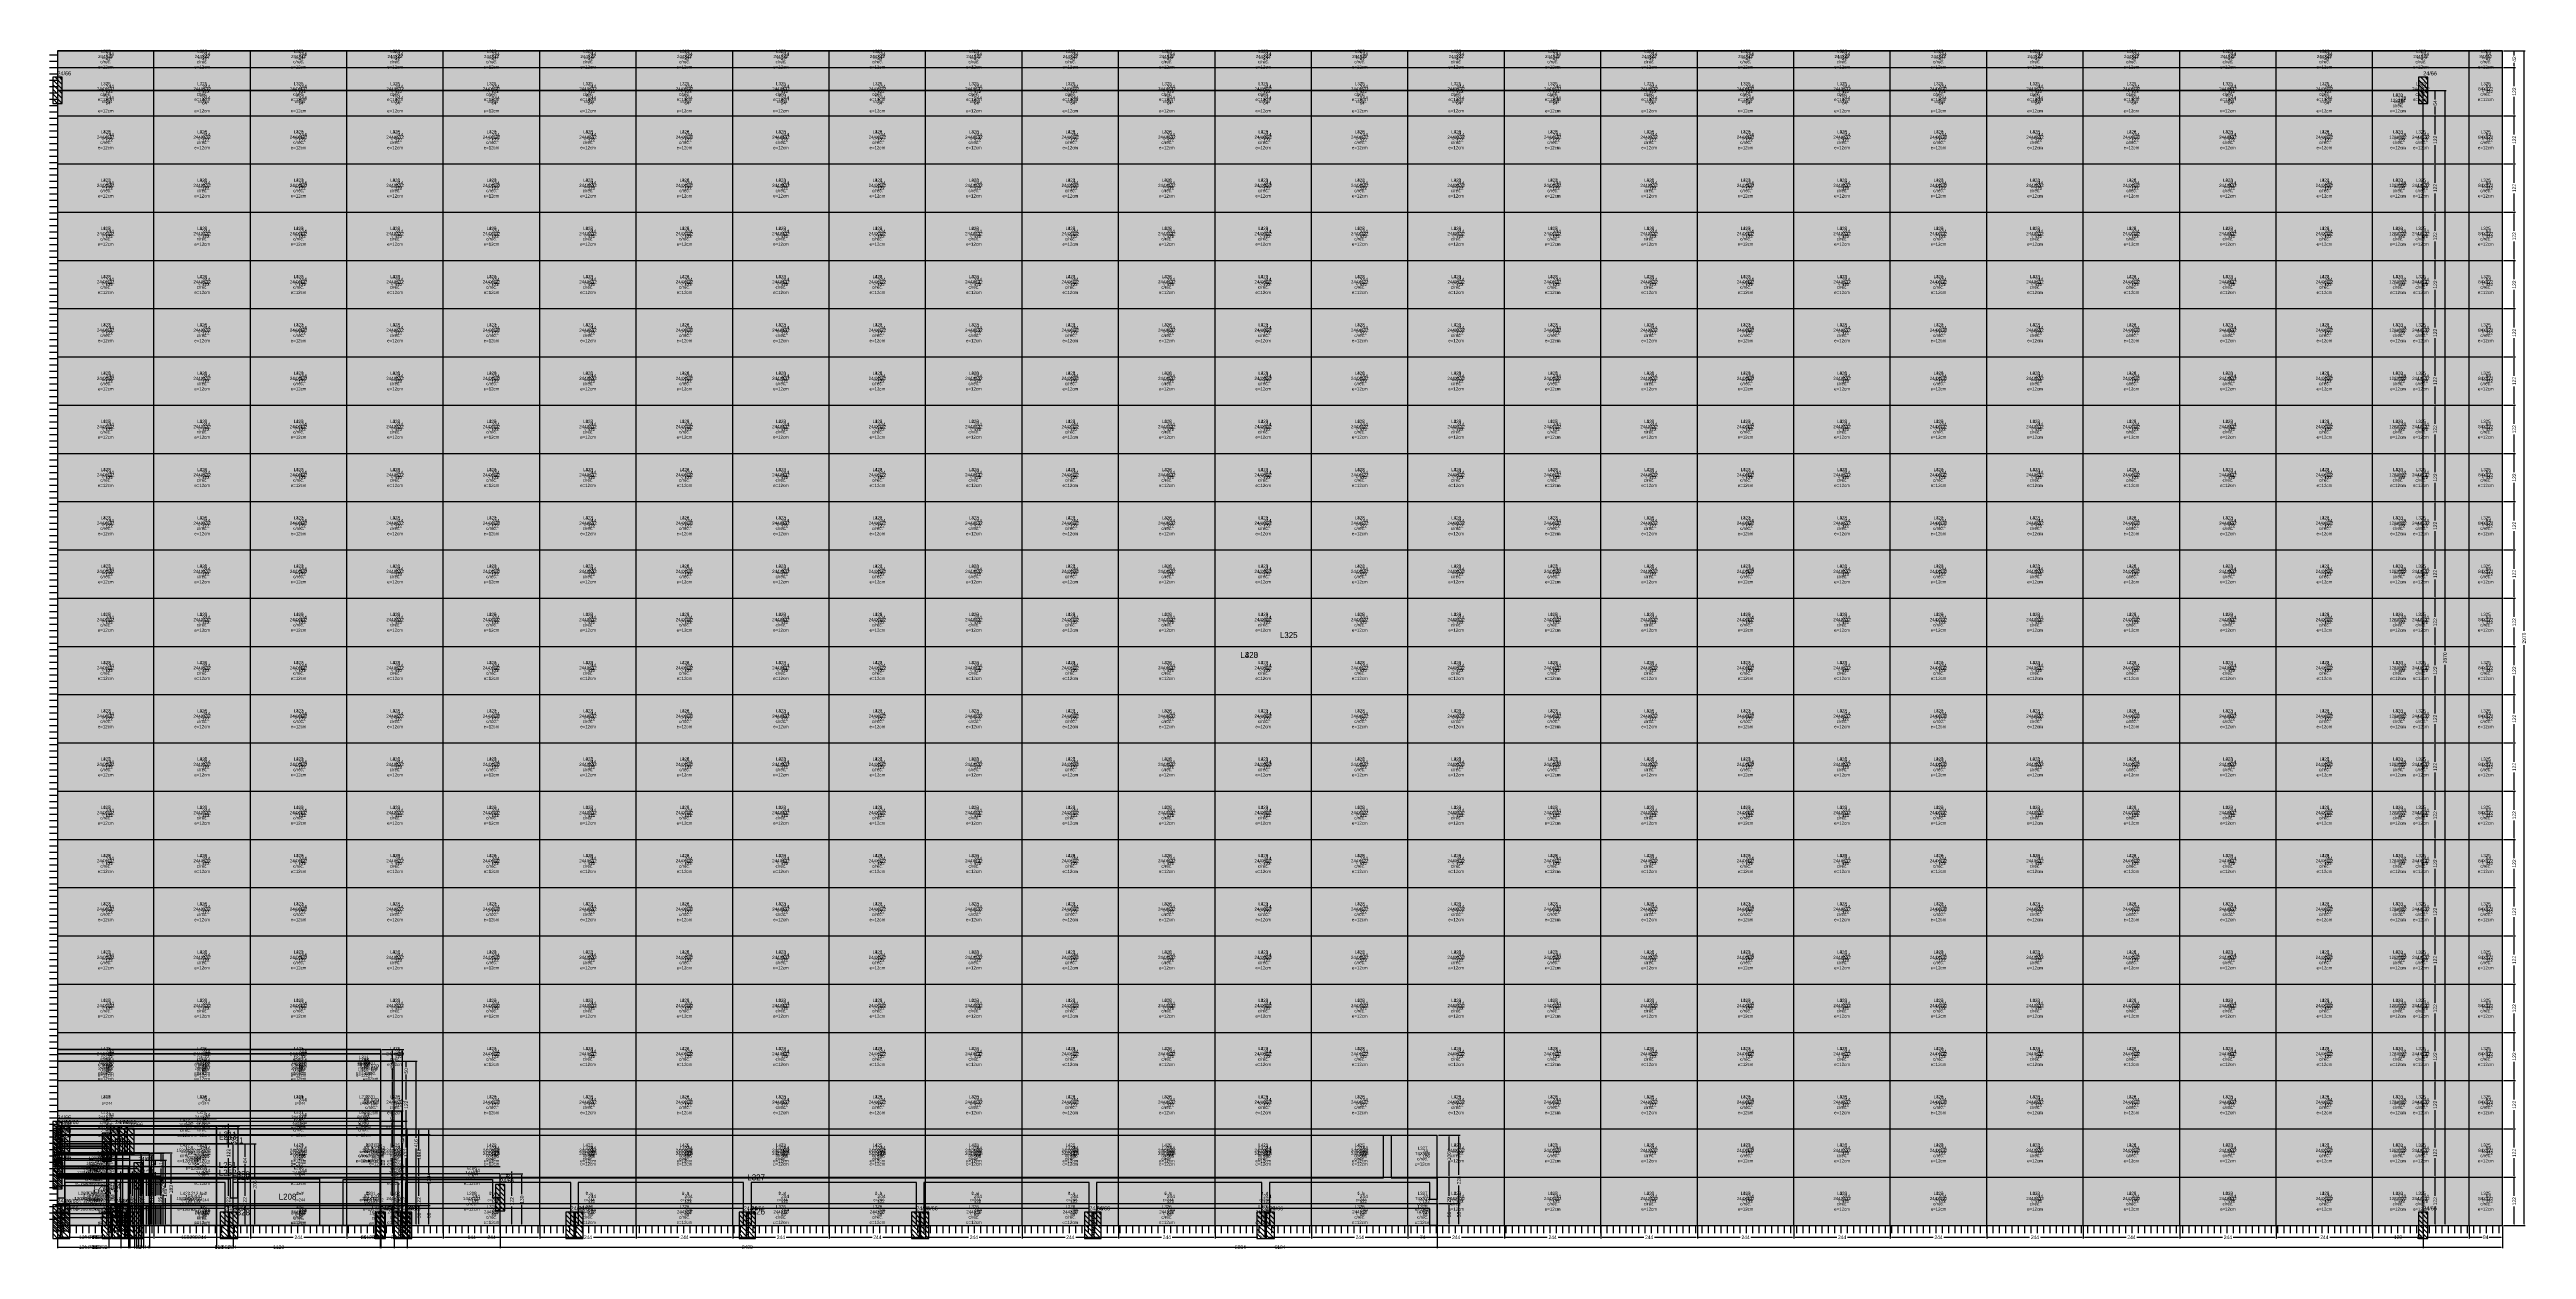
# Model space of a CAD drawing. Extents: x -13000 to 6245, y -61 to 2973.
# Drawn here: x -20 to 6245, y -61 to 2973 of the extents above; entities that cross this region are included whole.
import ezdxf

# ---------------------------------------------------------------- set-up
doc = ezdxf.new("R2010")
doc.units = 0
for name, color, linetype in [('3', 3, 'Continuous'), ('4', 4, 'Continuous'), ('7', 7, 'Continuous'), ('9', 9, 'Continuous'), ('AUX00', 7, 'Continuous'), ('Hachura', 251, 'Continuous'), ('Painéis', 200, 'Continuous')]:
    doc.layers.add(name, color=color, linetype=linetype)
doc.dimstyles.new('COTA PAINEL-50', dxfattribs={"dimtxt": 9, "dimasz": 3, "dimexe": 3, "dimexo": 3, "dimgap": 3, "dimtad": 1, "dimdec": 1, "dimcen": 2.5, "dimclrd": 4, "dimclre": 4, "dimclrt": 240, "dimazin": 3, "dimtfac": 1, "dimtmove": 0, "dimatfit": 3})

# ---------------------------------------------------------------- blocks, each defined once
blk = doc.blocks.new('_CLOSEDFILLED')
at = {"color": 0, "linetype": 'BYBLOCK'}
blk.add_solid([(-1, 0.2), (0, 0), (-1, -0.2)], dxfattribs=at)
blk = doc.blocks.new('*D1')
at = {"color": 4}
for p, q in [((0, -3), (0, -33)), ((3, -30), (84, -30)), ((111, -30), (192, -30)), ((195, -3), (195, -33))]:
    blk.add_line(p, q, dxfattribs=at)
at = {"layer": 'Defpoints'}
for p in [(0, 0), (195, 0), (0, -30)]:
    blk.add_point(p, dxfattribs=at)
at = {"layer": 'Painéis', "color": 4, "xscale": 3, "yscale": 3, "rotation": 180}
blk.add_blockref('_CLOSEDFILLED', (0, -30), dxfattribs=at)
at = {"layer": 'Painéis', "color": 4, "xscale": 3, "yscale": 3}
blk.add_blockref('_CLOSEDFILLED', (195, -30), dxfattribs=at)
at = {"layer": 'Painéis', "color": 240, "insert": (97.5, -30), "char_height": 9, "attachment_point": 5}
blk.add_mtext('195', dxfattribs=at)
blk = doc.blocks.new('*D2')
at = {"color": 4}
for p, q in [((0, -3), (0, -58)), ((3, -55), (84, -55)), ((111, -55), (192, -55)), ((195, -3), (195, -58))]:
    blk.add_line(p, q, dxfattribs=at)
at = {"layer": 'Defpoints'}
for p in [(0, 0), (195, 0), (0, -55)]:
    blk.add_point(p, dxfattribs=at)
at = {"layer": 'Painéis', "color": 4, "xscale": 3, "yscale": 3, "rotation": 180}
blk.add_blockref('_CLOSEDFILLED', (0, -55), dxfattribs=at)
at = {"layer": 'Painéis', "color": 4, "xscale": 3, "yscale": 3}
blk.add_blockref('_CLOSEDFILLED', (195, -55), dxfattribs=at)
at = {"layer": 'Painéis', "color": 240, "insert": (97.5, -55), "char_height": 9, "attachment_point": 5}
blk.add_mtext('195', dxfattribs=at)
blk = doc.blocks.new('*D3')
at = {"color": 4}
for p, q in [((198, 122), (228, 122)), ((225, 74.5), (225, 119)), ((198, 0), (228, 0)), ((225, 3), (225, 47.5))]:
    blk.add_line(p, q, dxfattribs=at)
at = {"layer": 'Defpoints'}
for p in [(195, 122), (195, 0), (225, 0)]:
    blk.add_point(p, dxfattribs=at)
at = {"layer": 'Painéis', "color": 4, "xscale": 3, "yscale": 3}
for p, rotation in [((225, 122), 90), ((225, 0), 270)]:
    blk.add_blockref('_CLOSEDFILLED', p, dxfattribs=dict(at, rotation=rotation))
at = {"layer": 'Painéis', "color": 240, "insert": (225, 61), "char_height": 9, "attachment_point": 5, "rotation": 90}
blk.add_mtext('122', dxfattribs=at)
blk = doc.blocks.new('*D5')
at = {"color": 4}
for p, q in [((198, 125), (253, 125)), ((250, 76), (250, 122)), ((198, 0), (253, 0)), ((250, 3), (250, 49))]:
    blk.add_line(p, q, dxfattribs=at)
at = {"layer": 'Defpoints'}
for p in [(195, 125), (195, 0), (250, 0)]:
    blk.add_point(p, dxfattribs=at)
at = {"layer": 'Painéis', "color": 4, "xscale": 3, "yscale": 3}
for p, rotation in [((250, 125), 90), ((250, 0), 270)]:
    blk.add_blockref('_CLOSEDFILLED', p, dxfattribs=dict(at, rotation=rotation))
at = {"layer": 'Painéis', "color": 240, "insert": (250, 62.5), "char_height": 9, "attachment_point": 5, "rotation": 90}
blk.add_mtext('125', dxfattribs=at)
blk = doc.blocks.new('*D6')
at = {"color": 4}
for p, q in [((0, -3), (0, -33)), ((3, -30), (86.5, -30)), ((113.5, -30), (197, -30)), ((200, -3), (200, -33))]:
    blk.add_line(p, q, dxfattribs=at)
at = {"layer": 'Defpoints'}
for p in [(0, 0), (200, 0), (0, -30)]:
    blk.add_point(p, dxfattribs=at)
at = {"layer": 'Painéis', "color": 4, "xscale": 3, "yscale": 3, "rotation": 180}
blk.add_blockref('_CLOSEDFILLED', (0, -30), dxfattribs=at)
at = {"layer": 'Painéis', "color": 4, "xscale": 3, "yscale": 3}
blk.add_blockref('_CLOSEDFILLED', (200, -30), dxfattribs=at)
at = {"layer": 'Painéis', "color": 240, "insert": (100, -30), "char_height": 9, "attachment_point": 5}
blk.add_mtext('200', dxfattribs=at)
blk = doc.blocks.new('*D7')
at = {"color": 4}
for p, q in [((0, -3), (0, -58)), ((3, -55), (86.5, -55)), ((113.5, -55), (197, -55)), ((200, -3), (200, -58))]:
    blk.add_line(p, q, dxfattribs=at)
at = {"layer": 'Defpoints'}
for p in [(0, 0), (200, 0), (0, -55)]:
    blk.add_point(p, dxfattribs=at)
at = {"layer": 'Painéis', "color": 4, "xscale": 3, "yscale": 3, "rotation": 180}
blk.add_blockref('_CLOSEDFILLED', (0, -55), dxfattribs=at)
at = {"layer": 'Painéis', "color": 4, "xscale": 3, "yscale": 3}
blk.add_blockref('_CLOSEDFILLED', (200, -55), dxfattribs=at)
at = {"layer": 'Painéis', "color": 240, "insert": (100, -55), "char_height": 9, "attachment_point": 5}
blk.add_mtext('200', dxfattribs=at)
blk = doc.blocks.new('*D8')
at = {"color": 4}
for p, q in [((203, 122), (233, 122)), ((230, 74.5), (230, 119)), ((203, 0), (233, 0)), ((230, 3), (230, 47.5))]:
    blk.add_line(p, q, dxfattribs=at)
at = {"layer": 'Defpoints'}
for p in [(200, 122), (200, 0), (230, 0)]:
    blk.add_point(p, dxfattribs=at)
at = {"layer": 'Painéis', "color": 4, "xscale": 3, "yscale": 3}
for p, rotation in [((230, 122), 90), ((230, 0), 270)]:
    blk.add_blockref('_CLOSEDFILLED', p, dxfattribs=dict(at, rotation=rotation))
at = {"layer": 'Painéis', "color": 240, "insert": (230, 61), "char_height": 9, "attachment_point": 5, "rotation": 90}
blk.add_mtext('122', dxfattribs=at)
blk = doc.blocks.new('*D10')
at = {"color": 4}
for p, q in [((203, 125), (258, 125)), ((255, 76), (255, 122)), ((203, 0), (258, 0)), ((255, 3), (255, 49))]:
    blk.add_line(p, q, dxfattribs=at)
at = {"layer": 'Defpoints'}
for p in [(200, 125), (200, 0), (255, 0)]:
    blk.add_point(p, dxfattribs=at)
at = {"layer": 'Painéis', "color": 4, "xscale": 3, "yscale": 3}
for p, rotation in [((255, 125), 90), ((255, 0), 270)]:
    blk.add_blockref('_CLOSEDFILLED', p, dxfattribs=dict(at, rotation=rotation))
at = {"layer": 'Painéis', "color": 240, "insert": (255, 62.5), "char_height": 9, "attachment_point": 5, "rotation": 90}
blk.add_mtext('125', dxfattribs=at)
blk = doc.blocks.new('*D11')
at = {"color": 4}
for p, q in [((0, -3), (0, -33)), ((3, -30), (86.5, -30)), ((113.5, -30), (197, -30)), ((200, -3), (200, -33))]:
    blk.add_line(p, q, dxfattribs=at)
at = {"layer": 'Defpoints'}
for p in [(0, 0), (200, 0), (0, -30)]:
    blk.add_point(p, dxfattribs=at)
at = {"layer": 'Painéis', "color": 4, "xscale": 3, "yscale": 3, "rotation": 180}
blk.add_blockref('_CLOSEDFILLED', (0, -30), dxfattribs=at)
at = {"layer": 'Painéis', "color": 4, "xscale": 3, "yscale": 3}
blk.add_blockref('_CLOSEDFILLED', (200, -30), dxfattribs=at)
at = {"layer": 'Painéis', "color": 240, "insert": (100, -30), "char_height": 9, "attachment_point": 5}
blk.add_mtext('200', dxfattribs=at)
blk = doc.blocks.new('*D12')
at = {"color": 4}
for p, q in [((0, -3), (0, -58)), ((3, -55), (86.5, -55)), ((113.5, -55), (197, -55)), ((200, -3), (200, -58))]:
    blk.add_line(p, q, dxfattribs=at)
at = {"layer": 'Defpoints'}
for p in [(0, 0), (200, 0), (0, -55)]:
    blk.add_point(p, dxfattribs=at)
at = {"layer": 'Painéis', "color": 4, "xscale": 3, "yscale": 3, "rotation": 180}
blk.add_blockref('_CLOSEDFILLED', (0, -55), dxfattribs=at)
at = {"layer": 'Painéis', "color": 4, "xscale": 3, "yscale": 3}
blk.add_blockref('_CLOSEDFILLED', (200, -55), dxfattribs=at)
at = {"layer": 'Painéis', "color": 240, "insert": (100, -55), "char_height": 9, "attachment_point": 5}
blk.add_mtext('200', dxfattribs=at)
blk = doc.blocks.new('*D13')
at = {"color": 4}
for p, q in [((203, 122), (233, 122)), ((230, 74.5), (230, 119)), ((203, 0), (233, 0)), ((230, 3), (230, 47.5))]:
    blk.add_line(p, q, dxfattribs=at)
at = {"layer": 'Defpoints'}
for p in [(200, 122), (200, 0), (230, 0)]:
    blk.add_point(p, dxfattribs=at)
at = {"layer": 'Painéis', "color": 4, "xscale": 3, "yscale": 3}
for p, rotation in [((230, 122), 90), ((230, 0), 270)]:
    blk.add_blockref('_CLOSEDFILLED', p, dxfattribs=dict(at, rotation=rotation))
at = {"layer": 'Painéis', "color": 240, "insert": (230, 61), "char_height": 9, "attachment_point": 5, "rotation": 90}
blk.add_mtext('122', dxfattribs=at)
blk = doc.blocks.new('*D15')
at = {"color": 4}
for p, q in [((203, 125), (258, 125)), ((255, 76), (255, 122)), ((203, 0), (258, 0)), ((255, 3), (255, 49))]:
    blk.add_line(p, q, dxfattribs=at)
at = {"layer": 'Defpoints'}
for p in [(200, 125), (200, 0), (255, 0)]:
    blk.add_point(p, dxfattribs=at)
at = {"layer": 'Painéis', "color": 4, "xscale": 3, "yscale": 3}
for p, rotation in [((255, 125), 90), ((255, 0), 270)]:
    blk.add_blockref('_CLOSEDFILLED', p, dxfattribs=dict(at, rotation=rotation))
at = {"layer": 'Painéis', "color": 240, "insert": (255, 62.5), "char_height": 9, "attachment_point": 5, "rotation": 90}
blk.add_mtext('125', dxfattribs=at)
blk = doc.blocks.new('*D16')
at = {"color": 4}
for p, q in [((0, -3), (0, -33)), ((3, -30), (86.5, -30)), ((113.5, -30), (197, -30)), ((200, -3), (200, -33))]:
    blk.add_line(p, q, dxfattribs=at)
at = {"layer": 'Defpoints'}
for p in [(0, 0), (200, 0), (0, -30)]:
    blk.add_point(p, dxfattribs=at)
at = {"layer": 'Painéis', "color": 4, "xscale": 3, "yscale": 3, "rotation": 180}
blk.add_blockref('_CLOSEDFILLED', (0, -30), dxfattribs=at)
at = {"layer": 'Painéis', "color": 4, "xscale": 3, "yscale": 3}
blk.add_blockref('_CLOSEDFILLED', (200, -30), dxfattribs=at)
at = {"layer": 'Painéis', "color": 240, "insert": (100, -30), "char_height": 9, "attachment_point": 5}
blk.add_mtext('200', dxfattribs=at)
blk = doc.blocks.new('*D17')
at = {"color": 4}
for p, q in [((0, -3), (0, -58)), ((3, -55), (86.5, -55)), ((113.5, -55), (197, -55)), ((200, -3), (200, -58))]:
    blk.add_line(p, q, dxfattribs=at)
at = {"layer": 'Defpoints'}
for p in [(0, 0), (200, 0), (0, -55)]:
    blk.add_point(p, dxfattribs=at)
at = {"layer": 'Painéis', "color": 4, "xscale": 3, "yscale": 3, "rotation": 180}
blk.add_blockref('_CLOSEDFILLED', (0, -55), dxfattribs=at)
at = {"layer": 'Painéis', "color": 4, "xscale": 3, "yscale": 3}
blk.add_blockref('_CLOSEDFILLED', (200, -55), dxfattribs=at)
at = {"layer": 'Painéis', "color": 240, "insert": (100, -55), "char_height": 9, "attachment_point": 5}
blk.add_mtext('200', dxfattribs=at)
blk = doc.blocks.new('*D18')
at = {"color": 4}
for p, q in [((203, 122), (233, 122)), ((230, 74.5), (230, 119)), ((203, 0), (233, 0)), ((230, 3), (230, 47.5))]:
    blk.add_line(p, q, dxfattribs=at)
at = {"layer": 'Defpoints'}
for p in [(200, 122), (200, 0), (230, 0)]:
    blk.add_point(p, dxfattribs=at)
at = {"layer": 'Painéis', "color": 4, "xscale": 3, "yscale": 3}
for p, rotation in [((230, 122), 90), ((230, 0), 270)]:
    blk.add_blockref('_CLOSEDFILLED', p, dxfattribs=dict(at, rotation=rotation))
at = {"layer": 'Painéis', "color": 240, "insert": (230, 61), "char_height": 9, "attachment_point": 5, "rotation": 90}
blk.add_mtext('122', dxfattribs=at)
blk = doc.blocks.new('*D20')
at = {"color": 4}
for p, q in [((203, 125), (258, 125)), ((255, 76), (255, 122)), ((203, 0), (258, 0)), ((255, 3), (255, 49))]:
    blk.add_line(p, q, dxfattribs=at)
at = {"layer": 'Defpoints'}
for p in [(200, 125), (200, 0), (255, 0)]:
    blk.add_point(p, dxfattribs=at)
at = {"layer": 'Painéis', "color": 4, "xscale": 3, "yscale": 3}
for p, rotation in [((255, 125), 90), ((255, 0), 270)]:
    blk.add_blockref('_CLOSEDFILLED', p, dxfattribs=dict(at, rotation=rotation))
at = {"layer": 'Painéis', "color": 240, "insert": (255, 62.5), "char_height": 9, "attachment_point": 5, "rotation": 90}
blk.add_mtext('125', dxfattribs=at)
blk = doc.blocks.new('*D21')
at = {"color": 4}
for p, q in [((0, -3), (0, -33)), ((3, -30), (86.5, -30)), ((113.5, -30), (197, -30)), ((200, -3), (200, -33))]:
    blk.add_line(p, q, dxfattribs=at)
at = {"layer": 'Defpoints'}
for p in [(0, 0), (200, 0), (0, -30)]:
    blk.add_point(p, dxfattribs=at)
at = {"layer": 'Painéis', "color": 4, "xscale": 3, "yscale": 3, "rotation": 180}
blk.add_blockref('_CLOSEDFILLED', (0, -30), dxfattribs=at)
at = {"layer": 'Painéis', "color": 4, "xscale": 3, "yscale": 3}
blk.add_blockref('_CLOSEDFILLED', (200, -30), dxfattribs=at)
at = {"layer": 'Painéis', "color": 240, "insert": (100, -30), "char_height": 9, "attachment_point": 5}
blk.add_mtext('200', dxfattribs=at)
blk = doc.blocks.new('*D22')
at = {"color": 4}
for p, q in [((0, -3), (0, -58)), ((3, -55), (86.5, -55)), ((113.5, -55), (197, -55)), ((200, -3), (200, -58))]:
    blk.add_line(p, q, dxfattribs=at)
at = {"layer": 'Defpoints'}
for p in [(0, 0), (200, 0), (0, -55)]:
    blk.add_point(p, dxfattribs=at)
at = {"layer": 'Painéis', "color": 4, "xscale": 3, "yscale": 3, "rotation": 180}
blk.add_blockref('_CLOSEDFILLED', (0, -55), dxfattribs=at)
at = {"layer": 'Painéis', "color": 4, "xscale": 3, "yscale": 3}
blk.add_blockref('_CLOSEDFILLED', (200, -55), dxfattribs=at)
at = {"layer": 'Painéis', "color": 240, "insert": (100, -55), "char_height": 9, "attachment_point": 5}
blk.add_mtext('200', dxfattribs=at)
blk = doc.blocks.new('*D23')
at = {"color": 4}
for p, q in [((203, 122), (233, 122)), ((230, 74.5), (230, 119)), ((203, 0), (233, 0)), ((230, 3), (230, 47.5))]:
    blk.add_line(p, q, dxfattribs=at)
at = {"layer": 'Defpoints'}
for p in [(200, 122), (200, 0), (230, 0)]:
    blk.add_point(p, dxfattribs=at)
at = {"layer": 'Painéis', "color": 4, "xscale": 3, "yscale": 3}
for p, rotation in [((230, 122), 90), ((230, 0), 270)]:
    blk.add_blockref('_CLOSEDFILLED', p, dxfattribs=dict(at, rotation=rotation))
at = {"layer": 'Painéis', "color": 240, "insert": (230, 61), "char_height": 9, "attachment_point": 5, "rotation": 90}
blk.add_mtext('122', dxfattribs=at)
blk = doc.blocks.new('*D25')
at = {"color": 4}
for p, q in [((203, 125), (258, 125)), ((255, 76), (255, 122)), ((203, 0), (258, 0)), ((255, 3), (255, 49))]:
    blk.add_line(p, q, dxfattribs=at)
at = {"layer": 'Defpoints'}
for p in [(200, 125), (200, 0), (255, 0)]:
    blk.add_point(p, dxfattribs=at)
at = {"layer": 'Painéis', "color": 4, "xscale": 3, "yscale": 3}
for p, rotation in [((255, 125), 90), ((255, 0), 270)]:
    blk.add_blockref('_CLOSEDFILLED', p, dxfattribs=dict(at, rotation=rotation))
at = {"layer": 'Painéis', "color": 240, "insert": (255, 62.5), "char_height": 9, "attachment_point": 5, "rotation": 90}
blk.add_mtext('125', dxfattribs=at)
blk = doc.blocks.new('*D26')
at = {"color": 4}
for p, q in [((0, -3), (0, -33)), ((3, -30), (86.5, -30)), ((113.5, -30), (197, -30)), ((200, -3), (200, -33))]:
    blk.add_line(p, q, dxfattribs=at)
at = {"layer": 'Defpoints'}
for p in [(0, 0), (200, 0), (0, -30)]:
    blk.add_point(p, dxfattribs=at)
at = {"layer": 'Painéis', "color": 4, "xscale": 3, "yscale": 3, "rotation": 180}
blk.add_blockref('_CLOSEDFILLED', (0, -30), dxfattribs=at)
at = {"layer": 'Painéis', "color": 4, "xscale": 3, "yscale": 3}
blk.add_blockref('_CLOSEDFILLED', (200, -30), dxfattribs=at)
at = {"layer": 'Painéis', "color": 240, "insert": (100, -30), "char_height": 9, "attachment_point": 5}
blk.add_mtext('200', dxfattribs=at)
blk = doc.blocks.new('*D27')
at = {"color": 4}
for p, q in [((0, -3), (0, -58)), ((3, -55), (86.5, -55)), ((113.5, -55), (197, -55)), ((200, -3), (200, -58))]:
    blk.add_line(p, q, dxfattribs=at)
at = {"layer": 'Defpoints'}
for p in [(0, 0), (200, 0), (0, -55)]:
    blk.add_point(p, dxfattribs=at)
at = {"layer": 'Painéis', "color": 4, "xscale": 3, "yscale": 3, "rotation": 180}
blk.add_blockref('_CLOSEDFILLED', (0, -55), dxfattribs=at)
at = {"layer": 'Painéis', "color": 4, "xscale": 3, "yscale": 3}
blk.add_blockref('_CLOSEDFILLED', (200, -55), dxfattribs=at)
at = {"layer": 'Painéis', "color": 240, "insert": (100, -55), "char_height": 9, "attachment_point": 5}
blk.add_mtext('200', dxfattribs=at)
blk = doc.blocks.new('*D28')
at = {"color": 4}
for p, q in [((203, 122), (233, 122)), ((230, 74.5), (230, 119)), ((203, 0), (233, 0)), ((230, 3), (230, 47.5))]:
    blk.add_line(p, q, dxfattribs=at)
at = {"layer": 'Defpoints'}
for p in [(200, 122), (200, 0), (230, 0)]:
    blk.add_point(p, dxfattribs=at)
at = {"layer": 'Painéis', "color": 4, "xscale": 3, "yscale": 3}
for p, rotation in [((230, 122), 90), ((230, 0), 270)]:
    blk.add_blockref('_CLOSEDFILLED', p, dxfattribs=dict(at, rotation=rotation))
at = {"layer": 'Painéis', "color": 240, "insert": (230, 61), "char_height": 9, "attachment_point": 5, "rotation": 90}
blk.add_mtext('122', dxfattribs=at)
blk = doc.blocks.new('*D30')
at = {"color": 4}
for p, q in [((203, 125), (258, 125)), ((255, 76), (255, 122)), ((203, 0), (258, 0)), ((255, 3), (255, 49))]:
    blk.add_line(p, q, dxfattribs=at)
at = {"layer": 'Defpoints'}
for p in [(200, 125), (200, 0), (255, 0)]:
    blk.add_point(p, dxfattribs=at)
at = {"layer": 'Painéis', "color": 4, "xscale": 3, "yscale": 3}
for p, rotation in [((255, 125), 90), ((255, 0), 270)]:
    blk.add_blockref('_CLOSEDFILLED', p, dxfattribs=dict(at, rotation=rotation))
at = {"layer": 'Painéis', "color": 240, "insert": (255, 62.5), "char_height": 9, "attachment_point": 5, "rotation": 90}
blk.add_mtext('125', dxfattribs=at)
blk = doc.blocks.new('*D31')
at = {"color": 4}
for p, q in [((0, -3), (0, -33)), ((3, -30), (86.5, -30)), ((113.5, -30), (197, -30)), ((200, -3), (200, -33))]:
    blk.add_line(p, q, dxfattribs=at)
at = {"layer": 'Defpoints'}
for p in [(0, 0), (200, 0), (0, -30)]:
    blk.add_point(p, dxfattribs=at)
at = {"layer": 'Painéis', "color": 4, "xscale": 3, "yscale": 3, "rotation": 180}
blk.add_blockref('_CLOSEDFILLED', (0, -30), dxfattribs=at)
at = {"layer": 'Painéis', "color": 4, "xscale": 3, "yscale": 3}
blk.add_blockref('_CLOSEDFILLED', (200, -30), dxfattribs=at)
at = {"layer": 'Painéis', "color": 240, "insert": (100, -30), "char_height": 9, "attachment_point": 5}
blk.add_mtext('200', dxfattribs=at)
blk = doc.blocks.new('*D32')
at = {"color": 4}
for p, q in [((0, -3), (0, -58)), ((3, -55), (86.5, -55)), ((113.5, -55), (197, -55)), ((200, -3), (200, -58))]:
    blk.add_line(p, q, dxfattribs=at)
at = {"layer": 'Defpoints'}
for p in [(0, 0), (200, 0), (0, -55)]:
    blk.add_point(p, dxfattribs=at)
at = {"layer": 'Painéis', "color": 4, "xscale": 3, "yscale": 3, "rotation": 180}
blk.add_blockref('_CLOSEDFILLED', (0, -55), dxfattribs=at)
at = {"layer": 'Painéis', "color": 4, "xscale": 3, "yscale": 3}
blk.add_blockref('_CLOSEDFILLED', (200, -55), dxfattribs=at)
at = {"layer": 'Painéis', "color": 240, "insert": (100, -55), "char_height": 9, "attachment_point": 5}
blk.add_mtext('200', dxfattribs=at)
blk = doc.blocks.new('*D33')
at = {"color": 4}
for p, q in [((203, 122), (233, 122)), ((230, 74.5), (230, 119)), ((203, 0), (233, 0)), ((230, 3), (230, 47.5))]:
    blk.add_line(p, q, dxfattribs=at)
at = {"layer": 'Defpoints'}
for p in [(200, 122), (200, 0), (230, 0)]:
    blk.add_point(p, dxfattribs=at)
at = {"layer": 'Painéis', "color": 4, "xscale": 3, "yscale": 3}
for p, rotation in [((230, 122), 90), ((230, 0), 270)]:
    blk.add_blockref('_CLOSEDFILLED', p, dxfattribs=dict(at, rotation=rotation))
at = {"layer": 'Painéis', "color": 240, "insert": (230, 61), "char_height": 9, "attachment_point": 5, "rotation": 90}
blk.add_mtext('122', dxfattribs=at)
blk = doc.blocks.new('*D35')
at = {"color": 4}
for p, q in [((203, 125), (258, 125)), ((255, 76), (255, 122)), ((203, 0), (258, 0)), ((255, 3), (255, 49))]:
    blk.add_line(p, q, dxfattribs=at)
at = {"layer": 'Defpoints'}
for p in [(200, 125), (200, 0), (255, 0)]:
    blk.add_point(p, dxfattribs=at)
at = {"layer": 'Painéis', "color": 4, "xscale": 3, "yscale": 3}
for p, rotation in [((255, 125), 90), ((255, 0), 270)]:
    blk.add_blockref('_CLOSEDFILLED', p, dxfattribs=dict(at, rotation=rotation))
at = {"layer": 'Painéis', "color": 240, "insert": (255, 62.5), "char_height": 9, "attachment_point": 5, "rotation": 90}
blk.add_mtext('125', dxfattribs=at)
blk = doc.blocks.new('*D36')
at = {"color": 4}
for p, q in [((0, -3), (0, -33)), ((3, -30), (84, -30)), ((111, -30), (192, -30)), ((195, -3), (195, -33))]:
    blk.add_line(p, q, dxfattribs=at)
at = {"layer": 'Defpoints'}
for p in [(0, 0), (195, 0), (0, -30)]:
    blk.add_point(p, dxfattribs=at)
at = {"layer": 'Painéis', "color": 4, "xscale": 3, "yscale": 3, "rotation": 180}
blk.add_blockref('_CLOSEDFILLED', (0, -30), dxfattribs=at)
at = {"layer": 'Painéis', "color": 4, "xscale": 3, "yscale": 3}
blk.add_blockref('_CLOSEDFILLED', (195, -30), dxfattribs=at)
at = {"layer": 'Painéis', "color": 240, "insert": (97.5, -30), "char_height": 9, "attachment_point": 5}
blk.add_mtext('195', dxfattribs=at)
blk = doc.blocks.new('*D37')
at = {"color": 4}
for p, q in [((0, -3), (0, -58)), ((3, -55), (84, -55)), ((111, -55), (192, -55)), ((195, -3), (195, -58))]:
    blk.add_line(p, q, dxfattribs=at)
at = {"layer": 'Defpoints'}
for p in [(0, 0), (195, 0), (0, -55)]:
    blk.add_point(p, dxfattribs=at)
at = {"layer": 'Painéis', "color": 4, "xscale": 3, "yscale": 3, "rotation": 180}
blk.add_blockref('_CLOSEDFILLED', (0, -55), dxfattribs=at)
at = {"layer": 'Painéis', "color": 4, "xscale": 3, "yscale": 3}
blk.add_blockref('_CLOSEDFILLED', (195, -55), dxfattribs=at)
at = {"layer": 'Painéis', "color": 240, "insert": (97.5, -55), "char_height": 9, "attachment_point": 5}
blk.add_mtext('195', dxfattribs=at)
blk = doc.blocks.new('*D38')
at = {"color": 4}
for p, q in [((198, 122), (228, 122)), ((225, 74.5), (225, 119)), ((198, 0), (228, 0)), ((225, 3), (225, 47.5))]:
    blk.add_line(p, q, dxfattribs=at)
at = {"layer": 'Defpoints'}
for p in [(195, 122), (195, 0), (225, 0)]:
    blk.add_point(p, dxfattribs=at)
at = {"layer": 'Painéis', "color": 4, "xscale": 3, "yscale": 3}
for p, rotation in [((225, 122), 90), ((225, 0), 270)]:
    blk.add_blockref('_CLOSEDFILLED', p, dxfattribs=dict(at, rotation=rotation))
at = {"layer": 'Painéis', "color": 240, "insert": (225, 61), "char_height": 9, "attachment_point": 5, "rotation": 90}
blk.add_mtext('122', dxfattribs=at)
blk = doc.blocks.new('*D40')
at = {"color": 4}
for p, q in [((198, 125), (253, 125)), ((250, 76), (250, 122)), ((198, 0), (253, 0)), ((250, 3), (250, 49))]:
    blk.add_line(p, q, dxfattribs=at)
at = {"layer": 'Defpoints'}
for p in [(195, 125), (195, 0), (250, 0)]:
    blk.add_point(p, dxfattribs=at)
at = {"layer": 'Painéis', "color": 4, "xscale": 3, "yscale": 3}
for p, rotation in [((250, 125), 90), ((250, 0), 270)]:
    blk.add_blockref('_CLOSEDFILLED', p, dxfattribs=dict(at, rotation=rotation))
at = {"layer": 'Painéis', "color": 240, "insert": (250, 62.5), "char_height": 9, "attachment_point": 5, "rotation": 90}
blk.add_mtext('125', dxfattribs=at)
blk = doc.blocks.new('*D41')
at = {"color": 4}
for p, q in [((0, -3), (0, -33)), ((3, -30), (84, -30)), ((111, -30), (192, -30)), ((195, -3), (195, -33))]:
    blk.add_line(p, q, dxfattribs=at)
at = {"layer": 'Defpoints'}
for p in [(0, 0), (195, 0), (0, -30)]:
    blk.add_point(p, dxfattribs=at)
at = {"layer": 'Painéis', "color": 4, "xscale": 3, "yscale": 3, "rotation": 180}
blk.add_blockref('_CLOSEDFILLED', (0, -30), dxfattribs=at)
at = {"layer": 'Painéis', "color": 4, "xscale": 3, "yscale": 3}
blk.add_blockref('_CLOSEDFILLED', (195, -30), dxfattribs=at)
at = {"layer": 'Painéis', "color": 240, "insert": (97.5, -30), "char_height": 9, "attachment_point": 5}
blk.add_mtext('195', dxfattribs=at)
blk = doc.blocks.new('*D42')
at = {"color": 4}
for p, q in [((0, -3), (0, -58)), ((3, -55), (84, -55)), ((111, -55), (192, -55)), ((195, -3), (195, -58))]:
    blk.add_line(p, q, dxfattribs=at)
at = {"layer": 'Defpoints'}
for p in [(0, 0), (195, 0), (0, -55)]:
    blk.add_point(p, dxfattribs=at)
at = {"layer": 'Painéis', "color": 4, "xscale": 3, "yscale": 3, "rotation": 180}
blk.add_blockref('_CLOSEDFILLED', (0, -55), dxfattribs=at)
at = {"layer": 'Painéis', "color": 4, "xscale": 3, "yscale": 3}
blk.add_blockref('_CLOSEDFILLED', (195, -55), dxfattribs=at)
at = {"layer": 'Painéis', "color": 240, "insert": (97.5, -55), "char_height": 9, "attachment_point": 5}
blk.add_mtext('195', dxfattribs=at)
blk = doc.blocks.new('*D43')
at = {"color": 4}
for p, q in [((198, 122), (228, 122)), ((225, 74.5), (225, 119)), ((198, 0), (228, 0)), ((225, 3), (225, 47.5))]:
    blk.add_line(p, q, dxfattribs=at)
at = {"layer": 'Defpoints'}
for p in [(195, 122), (195, 0), (225, 0)]:
    blk.add_point(p, dxfattribs=at)
at = {"layer": 'Painéis', "color": 4, "xscale": 3, "yscale": 3}
for p, rotation in [((225, 122), 90), ((225, 0), 270)]:
    blk.add_blockref('_CLOSEDFILLED', p, dxfattribs=dict(at, rotation=rotation))
at = {"layer": 'Painéis', "color": 240, "insert": (225, 61), "char_height": 9, "attachment_point": 5, "rotation": 90}
blk.add_mtext('122', dxfattribs=at)
blk = doc.blocks.new('*D45')
at = {"color": 4}
for p, q in [((198, 125), (253, 125)), ((250, 76), (250, 122)), ((198, 0), (253, 0)), ((250, 3), (250, 49))]:
    blk.add_line(p, q, dxfattribs=at)
at = {"layer": 'Defpoints'}
for p in [(195, 125), (195, 0), (250, 0)]:
    blk.add_point(p, dxfattribs=at)
at = {"layer": 'Painéis', "color": 4, "xscale": 3, "yscale": 3}
for p, rotation in [((250, 125), 90), ((250, 0), 270)]:
    blk.add_blockref('_CLOSEDFILLED', p, dxfattribs=dict(at, rotation=rotation))
at = {"layer": 'Painéis', "color": 240, "insert": (250, 62.5), "char_height": 9, "attachment_point": 5, "rotation": 90}
blk.add_mtext('125', dxfattribs=at)
blk = doc.blocks.new('*D46')
at = {"color": 4}
for p, q in [((0, -3), (0, -33)), ((3, -30), (86.5, -30)), ((113.5, -30), (197, -30)), ((200, -3), (200, -33))]:
    blk.add_line(p, q, dxfattribs=at)
at = {"layer": 'Defpoints'}
for p in [(0, 0), (200, 0), (0, -30)]:
    blk.add_point(p, dxfattribs=at)
at = {"layer": 'Painéis', "color": 4, "xscale": 3, "yscale": 3, "rotation": 180}
blk.add_blockref('_CLOSEDFILLED', (0, -30), dxfattribs=at)
at = {"layer": 'Painéis', "color": 4, "xscale": 3, "yscale": 3}
blk.add_blockref('_CLOSEDFILLED', (200, -30), dxfattribs=at)
at = {"layer": 'Painéis', "color": 240, "insert": (100, -30), "char_height": 9, "attachment_point": 5}
blk.add_mtext('200', dxfattribs=at)
blk = doc.blocks.new('*D47')
at = {"color": 4}
for p, q in [((0, -3), (0, -58)), ((3, -55), (86.5, -55)), ((113.5, -55), (197, -55)), ((200, -3), (200, -58))]:
    blk.add_line(p, q, dxfattribs=at)
at = {"layer": 'Defpoints'}
for p in [(0, 0), (200, 0), (0, -55)]:
    blk.add_point(p, dxfattribs=at)
at = {"layer": 'Painéis', "color": 4, "xscale": 3, "yscale": 3, "rotation": 180}
blk.add_blockref('_CLOSEDFILLED', (0, -55), dxfattribs=at)
at = {"layer": 'Painéis', "color": 4, "xscale": 3, "yscale": 3}
blk.add_blockref('_CLOSEDFILLED', (200, -55), dxfattribs=at)
at = {"layer": 'Painéis', "color": 240, "insert": (100, -55), "char_height": 9, "attachment_point": 5}
blk.add_mtext('200', dxfattribs=at)
blk = doc.blocks.new('*D48')
at = {"color": 4}
for p, q in [((203, 122), (233, 122)), ((230, 74.5), (230, 119)), ((203, 0), (233, 0)), ((230, 3), (230, 47.5))]:
    blk.add_line(p, q, dxfattribs=at)
at = {"layer": 'Defpoints'}
for p in [(200, 122), (200, 0), (230, 0)]:
    blk.add_point(p, dxfattribs=at)
at = {"layer": 'Painéis', "color": 4, "xscale": 3, "yscale": 3}
for p, rotation in [((230, 122), 90), ((230, 0), 270)]:
    blk.add_blockref('_CLOSEDFILLED', p, dxfattribs=dict(at, rotation=rotation))
at = {"layer": 'Painéis', "color": 240, "insert": (230, 61), "char_height": 9, "attachment_point": 5, "rotation": 90}
blk.add_mtext('122', dxfattribs=at)
blk = doc.blocks.new('*D50')
at = {"color": 4}
for p, q in [((203, 125), (258, 125)), ((255, 76), (255, 122)), ((203, 0), (258, 0)), ((255, 3), (255, 49))]:
    blk.add_line(p, q, dxfattribs=at)
at = {"layer": 'Defpoints'}
for p in [(200, 125), (200, 0), (255, 0)]:
    blk.add_point(p, dxfattribs=at)
at = {"layer": 'Painéis', "color": 4, "xscale": 3, "yscale": 3}
for p, rotation in [((255, 125), 90), ((255, 0), 270)]:
    blk.add_blockref('_CLOSEDFILLED', p, dxfattribs=dict(at, rotation=rotation))
at = {"layer": 'Painéis', "color": 240, "insert": (255, 62.5), "char_height": 9, "attachment_point": 5, "rotation": 90}
blk.add_mtext('125', dxfattribs=at)
blk = doc.blocks.new('*D51')
at = {"color": 4}
for p, q in [((0, -3), (0, -33)), ((3, -30), (86.5, -30)), ((113.5, -30), (197, -30)), ((200, -3), (200, -33))]:
    blk.add_line(p, q, dxfattribs=at)
at = {"layer": 'Defpoints'}
for p in [(0, 0), (200, 0), (0, -30)]:
    blk.add_point(p, dxfattribs=at)
at = {"layer": 'Painéis', "color": 4, "xscale": 3, "yscale": 3, "rotation": 180}
blk.add_blockref('_CLOSEDFILLED', (0, -30), dxfattribs=at)
at = {"layer": 'Painéis', "color": 4, "xscale": 3, "yscale": 3}
blk.add_blockref('_CLOSEDFILLED', (200, -30), dxfattribs=at)
at = {"layer": 'Painéis', "color": 240, "insert": (100, -30), "char_height": 9, "attachment_point": 5}
blk.add_mtext('200', dxfattribs=at)
blk = doc.blocks.new('*D52')
at = {"color": 4}
for p, q in [((0, -3), (0, -58)), ((3, -55), (86.5, -55)), ((113.5, -55), (197, -55)), ((200, -3), (200, -58))]:
    blk.add_line(p, q, dxfattribs=at)
at = {"layer": 'Defpoints'}
for p in [(0, 0), (200, 0), (0, -55)]:
    blk.add_point(p, dxfattribs=at)
at = {"layer": 'Painéis', "color": 4, "xscale": 3, "yscale": 3, "rotation": 180}
blk.add_blockref('_CLOSEDFILLED', (0, -55), dxfattribs=at)
at = {"layer": 'Painéis', "color": 4, "xscale": 3, "yscale": 3}
blk.add_blockref('_CLOSEDFILLED', (200, -55), dxfattribs=at)
at = {"layer": 'Painéis', "color": 240, "insert": (100, -55), "char_height": 9, "attachment_point": 5}
blk.add_mtext('200', dxfattribs=at)
blk = doc.blocks.new('*D53')
at = {"color": 4}
for p, q in [((203, 122), (233, 122)), ((230, 74.5), (230, 119)), ((203, 0), (233, 0)), ((230, 3), (230, 47.5))]:
    blk.add_line(p, q, dxfattribs=at)
at = {"layer": 'Defpoints'}
for p in [(200, 122), (200, 0), (230, 0)]:
    blk.add_point(p, dxfattribs=at)
at = {"layer": 'Painéis', "color": 4, "xscale": 3, "yscale": 3}
for p, rotation in [((230, 122), 90), ((230, 0), 270)]:
    blk.add_blockref('_CLOSEDFILLED', p, dxfattribs=dict(at, rotation=rotation))
at = {"layer": 'Painéis', "color": 240, "insert": (230, 61), "char_height": 9, "attachment_point": 5, "rotation": 90}
blk.add_mtext('122', dxfattribs=at)
blk = doc.blocks.new('*D55')
at = {"color": 4}
for p, q in [((203, 125), (258, 125)), ((255, 76), (255, 122)), ((203, 0), (258, 0)), ((255, 3), (255, 49))]:
    blk.add_line(p, q, dxfattribs=at)
at = {"layer": 'Defpoints'}
for p in [(200, 125), (200, 0), (255, 0)]:
    blk.add_point(p, dxfattribs=at)
at = {"layer": 'Painéis', "color": 4, "xscale": 3, "yscale": 3}
for p, rotation in [((255, 125), 90), ((255, 0), 270)]:
    blk.add_blockref('_CLOSEDFILLED', p, dxfattribs=dict(at, rotation=rotation))
at = {"layer": 'Painéis', "color": 240, "insert": (255, 62.5), "char_height": 9, "attachment_point": 5, "rotation": 90}
blk.add_mtext('125', dxfattribs=at)
blk = doc.blocks.new('*D56')
at = {"color": 4}
for p, q in [((0, -3), (0, -33)), ((3, -30), (86.5, -30)), ((113.5, -30), (197, -30)), ((200, -3), (200, -33))]:
    blk.add_line(p, q, dxfattribs=at)
at = {"layer": 'Defpoints'}
for p in [(0, 0), (200, 0), (0, -30)]:
    blk.add_point(p, dxfattribs=at)
at = {"layer": 'Painéis', "color": 4, "xscale": 3, "yscale": 3, "rotation": 180}
blk.add_blockref('_CLOSEDFILLED', (0, -30), dxfattribs=at)
at = {"layer": 'Painéis', "color": 4, "xscale": 3, "yscale": 3}
blk.add_blockref('_CLOSEDFILLED', (200, -30), dxfattribs=at)
at = {"layer": 'Painéis', "color": 240, "insert": (100, -30), "char_height": 9, "attachment_point": 5}
blk.add_mtext('200', dxfattribs=at)
blk = doc.blocks.new('*D57')
at = {"color": 4}
for p, q in [((0, -3), (0, -58)), ((3, -55), (86.5, -55)), ((113.5, -55), (197, -55)), ((200, -3), (200, -58))]:
    blk.add_line(p, q, dxfattribs=at)
at = {"layer": 'Defpoints'}
for p in [(0, 0), (200, 0), (0, -55)]:
    blk.add_point(p, dxfattribs=at)
at = {"layer": 'Painéis', "color": 4, "xscale": 3, "yscale": 3, "rotation": 180}
blk.add_blockref('_CLOSEDFILLED', (0, -55), dxfattribs=at)
at = {"layer": 'Painéis', "color": 4, "xscale": 3, "yscale": 3}
blk.add_blockref('_CLOSEDFILLED', (200, -55), dxfattribs=at)
at = {"layer": 'Painéis', "color": 240, "insert": (100, -55), "char_height": 9, "attachment_point": 5}
blk.add_mtext('200', dxfattribs=at)
blk = doc.blocks.new('*D58')
at = {"color": 4}
for p, q in [((203, 122), (233, 122)), ((230, 74.5), (230, 119)), ((203, 0), (233, 0)), ((230, 3), (230, 47.5))]:
    blk.add_line(p, q, dxfattribs=at)
at = {"layer": 'Defpoints'}
for p in [(200, 122), (200, 0), (230, 0)]:
    blk.add_point(p, dxfattribs=at)
at = {"layer": 'Painéis', "color": 4, "xscale": 3, "yscale": 3}
for p, rotation in [((230, 122), 90), ((230, 0), 270)]:
    blk.add_blockref('_CLOSEDFILLED', p, dxfattribs=dict(at, rotation=rotation))
at = {"layer": 'Painéis', "color": 240, "insert": (230, 61), "char_height": 9, "attachment_point": 5, "rotation": 90}
blk.add_mtext('122', dxfattribs=at)
blk = doc.blocks.new('*D60')
at = {"color": 4}
for p, q in [((203, 125), (258, 125)), ((255, 76), (255, 122)), ((203, 0), (258, 0)), ((255, 3), (255, 49))]:
    blk.add_line(p, q, dxfattribs=at)
at = {"layer": 'Defpoints'}
for p in [(200, 125), (200, 0), (255, 0)]:
    blk.add_point(p, dxfattribs=at)
at = {"layer": 'Painéis', "color": 4, "xscale": 3, "yscale": 3}
for p, rotation in [((255, 125), 90), ((255, 0), 270)]:
    blk.add_blockref('_CLOSEDFILLED', p, dxfattribs=dict(at, rotation=rotation))
at = {"layer": 'Painéis', "color": 240, "insert": (255, 62.5), "char_height": 9, "attachment_point": 5, "rotation": 90}
blk.add_mtext('125', dxfattribs=at)
blk = doc.blocks.new('*D61')
at = {"color": 4}
for p, q in [((0, -3), (0, -33)), ((3, -30), (86.5, -30)), ((113.5, -30), (197, -30)), ((200, -3), (200, -33))]:
    blk.add_line(p, q, dxfattribs=at)
at = {"layer": 'Defpoints'}
for p in [(0, 0), (200, 0), (0, -30)]:
    blk.add_point(p, dxfattribs=at)
at = {"layer": 'Painéis', "color": 4, "xscale": 3, "yscale": 3, "rotation": 180}
blk.add_blockref('_CLOSEDFILLED', (0, -30), dxfattribs=at)
at = {"layer": 'Painéis', "color": 4, "xscale": 3, "yscale": 3}
blk.add_blockref('_CLOSEDFILLED', (200, -30), dxfattribs=at)
at = {"layer": 'Painéis', "color": 240, "insert": (100, -30), "char_height": 9, "attachment_point": 5}
blk.add_mtext('200', dxfattribs=at)
blk = doc.blocks.new('*D62')
at = {"color": 4}
for p, q in [((0, -3), (0, -58)), ((3, -55), (86.5, -55)), ((113.5, -55), (197, -55)), ((200, -3), (200, -58))]:
    blk.add_line(p, q, dxfattribs=at)
at = {"layer": 'Defpoints'}
for p in [(0, 0), (200, 0), (0, -55)]:
    blk.add_point(p, dxfattribs=at)
at = {"layer": 'Painéis', "color": 4, "xscale": 3, "yscale": 3, "rotation": 180}
blk.add_blockref('_CLOSEDFILLED', (0, -55), dxfattribs=at)
at = {"layer": 'Painéis', "color": 4, "xscale": 3, "yscale": 3}
blk.add_blockref('_CLOSEDFILLED', (200, -55), dxfattribs=at)
at = {"layer": 'Painéis', "color": 240, "insert": (100, -55), "char_height": 9, "attachment_point": 5}
blk.add_mtext('200', dxfattribs=at)
blk = doc.blocks.new('*D63')
at = {"color": 4}
for p, q in [((203, 122), (233, 122)), ((230, 74.5), (230, 119)), ((203, 0), (233, 0)), ((230, 3), (230, 47.5))]:
    blk.add_line(p, q, dxfattribs=at)
at = {"layer": 'Defpoints'}
for p in [(200, 122), (200, 0), (230, 0)]:
    blk.add_point(p, dxfattribs=at)
at = {"layer": 'Painéis', "color": 4, "xscale": 3, "yscale": 3}
for p, rotation in [((230, 122), 90), ((230, 0), 270)]:
    blk.add_blockref('_CLOSEDFILLED', p, dxfattribs=dict(at, rotation=rotation))
at = {"layer": 'Painéis', "color": 240, "insert": (230, 61), "char_height": 9, "attachment_point": 5, "rotation": 90}
blk.add_mtext('122', dxfattribs=at)
blk = doc.blocks.new('*D65')
at = {"color": 4}
for p, q in [((203, 125), (258, 125)), ((255, 76), (255, 122)), ((203, 0), (258, 0)), ((255, 3), (255, 49))]:
    blk.add_line(p, q, dxfattribs=at)
at = {"layer": 'Defpoints'}
for p in [(200, 125), (200, 0), (255, 0)]:
    blk.add_point(p, dxfattribs=at)
at = {"layer": 'Painéis', "color": 4, "xscale": 3, "yscale": 3}
for p, rotation in [((255, 125), 90), ((255, 0), 270)]:
    blk.add_blockref('_CLOSEDFILLED', p, dxfattribs=dict(at, rotation=rotation))
at = {"layer": 'Painéis', "color": 240, "insert": (255, 62.5), "char_height": 9, "attachment_point": 5, "rotation": 90}
blk.add_mtext('125', dxfattribs=at)
blk = doc.blocks.new('*D66')
at = {"color": 4}
for p, q in [((0, -3), (0, -33)), ((3, -30), (86.5, -30)), ((113.5, -30), (197, -30)), ((200, -3), (200, -33))]:
    blk.add_line(p, q, dxfattribs=at)
at = {"layer": 'Defpoints'}
for p in [(0, 0), (200, 0), (0, -30)]:
    blk.add_point(p, dxfattribs=at)
at = {"layer": 'Painéis', "color": 4, "xscale": 3, "yscale": 3, "rotation": 180}
blk.add_blockref('_CLOSEDFILLED', (0, -30), dxfattribs=at)
at = {"layer": 'Painéis', "color": 4, "xscale": 3, "yscale": 3}
blk.add_blockref('_CLOSEDFILLED', (200, -30), dxfattribs=at)
at = {"layer": 'Painéis', "color": 240, "insert": (100, -30), "char_height": 9, "attachment_point": 5}
blk.add_mtext('200', dxfattribs=at)
blk = doc.blocks.new('*D67')
at = {"color": 4}
for p, q in [((0, -3), (0, -58)), ((3, -55), (86.5, -55)), ((113.5, -55), (197, -55)), ((200, -3), (200, -58))]:
    blk.add_line(p, q, dxfattribs=at)
at = {"layer": 'Defpoints'}
for p in [(0, 0), (200, 0), (0, -55)]:
    blk.add_point(p, dxfattribs=at)
at = {"layer": 'Painéis', "color": 4, "xscale": 3, "yscale": 3, "rotation": 180}
blk.add_blockref('_CLOSEDFILLED', (0, -55), dxfattribs=at)
at = {"layer": 'Painéis', "color": 4, "xscale": 3, "yscale": 3}
blk.add_blockref('_CLOSEDFILLED', (200, -55), dxfattribs=at)
at = {"layer": 'Painéis', "color": 240, "insert": (100, -55), "char_height": 9, "attachment_point": 5}
blk.add_mtext('200', dxfattribs=at)
blk = doc.blocks.new('*D68')
at = {"color": 4}
for p, q in [((203, 122), (233, 122)), ((230, 74.5), (230, 119)), ((203, 0), (233, 0)), ((230, 3), (230, 47.5))]:
    blk.add_line(p, q, dxfattribs=at)
at = {"layer": 'Defpoints'}
for p in [(200, 122), (200, 0), (230, 0)]:
    blk.add_point(p, dxfattribs=at)
at = {"layer": 'Painéis', "color": 4, "xscale": 3, "yscale": 3}
for p, rotation in [((230, 122), 90), ((230, 0), 270)]:
    blk.add_blockref('_CLOSEDFILLED', p, dxfattribs=dict(at, rotation=rotation))
at = {"layer": 'Painéis', "color": 240, "insert": (230, 61), "char_height": 9, "attachment_point": 5, "rotation": 90}
blk.add_mtext('122', dxfattribs=at)
blk = doc.blocks.new('*D70')
at = {"color": 4}
for p, q in [((203, 125), (258, 125)), ((255, 76), (255, 122)), ((203, 0), (258, 0)), ((255, 3), (255, 49))]:
    blk.add_line(p, q, dxfattribs=at)
at = {"layer": 'Defpoints'}
for p in [(200, 125), (200, 0), (255, 0)]:
    blk.add_point(p, dxfattribs=at)
at = {"layer": 'Painéis', "color": 4, "xscale": 3, "yscale": 3}
for p, rotation in [((255, 125), 90), ((255, 0), 270)]:
    blk.add_blockref('_CLOSEDFILLED', p, dxfattribs=dict(at, rotation=rotation))
at = {"layer": 'Painéis', "color": 240, "insert": (255, 62.5), "char_height": 9, "attachment_point": 5, "rotation": 90}
blk.add_mtext('125', dxfattribs=at)
blk = doc.blocks.new('*D71')
at = {"color": 4}
for p, q in [((0, -3), (0, -33)), ((3, -30), (86.5, -30)), ((113.5, -30), (197, -30)), ((200, -3), (200, -33))]:
    blk.add_line(p, q, dxfattribs=at)
at = {"layer": 'Defpoints'}
for p in [(0, 0), (200, 0), (0, -30)]:
    blk.add_point(p, dxfattribs=at)
at = {"layer": 'Painéis', "color": 4, "xscale": 3, "yscale": 3, "rotation": 180}
blk.add_blockref('_CLOSEDFILLED', (0, -30), dxfattribs=at)
at = {"layer": 'Painéis', "color": 4, "xscale": 3, "yscale": 3}
blk.add_blockref('_CLOSEDFILLED', (200, -30), dxfattribs=at)
at = {"layer": 'Painéis', "color": 240, "insert": (100, -30), "char_height": 9, "attachment_point": 5}
blk.add_mtext('200', dxfattribs=at)
blk = doc.blocks.new('*D72')
at = {"color": 4}
for p, q in [((0, -3), (0, -58)), ((3, -55), (86.5, -55)), ((113.5, -55), (197, -55)), ((200, -3), (200, -58))]:
    blk.add_line(p, q, dxfattribs=at)
at = {"layer": 'Defpoints'}
for p in [(0, 0), (200, 0), (0, -55)]:
    blk.add_point(p, dxfattribs=at)
at = {"layer": 'Painéis', "color": 4, "xscale": 3, "yscale": 3, "rotation": 180}
blk.add_blockref('_CLOSEDFILLED', (0, -55), dxfattribs=at)
at = {"layer": 'Painéis', "color": 4, "xscale": 3, "yscale": 3}
blk.add_blockref('_CLOSEDFILLED', (200, -55), dxfattribs=at)
at = {"layer": 'Painéis', "color": 240, "insert": (100, -55), "char_height": 9, "attachment_point": 5}
blk.add_mtext('200', dxfattribs=at)
blk = doc.blocks.new('*D73')
at = {"color": 4}
for p, q in [((203, 122), (233, 122)), ((230, 74.5), (230, 119)), ((203, 0), (233, 0)), ((230, 3), (230, 47.5))]:
    blk.add_line(p, q, dxfattribs=at)
at = {"layer": 'Defpoints'}
for p in [(200, 122), (200, 0), (230, 0)]:
    blk.add_point(p, dxfattribs=at)
at = {"layer": 'Painéis', "color": 4, "xscale": 3, "yscale": 3}
for p, rotation in [((230, 122), 90), ((230, 0), 270)]:
    blk.add_blockref('_CLOSEDFILLED', p, dxfattribs=dict(at, rotation=rotation))
at = {"layer": 'Painéis', "color": 240, "insert": (230, 61), "char_height": 9, "attachment_point": 5, "rotation": 90}
blk.add_mtext('122', dxfattribs=at)
blk = doc.blocks.new('*D75')
at = {"color": 4}
for p, q in [((203, 125), (258, 125)), ((255, 76), (255, 122)), ((203, 0), (258, 0)), ((255, 3), (255, 49))]:
    blk.add_line(p, q, dxfattribs=at)
at = {"layer": 'Defpoints'}
for p in [(200, 125), (200, 0), (255, 0)]:
    blk.add_point(p, dxfattribs=at)
at = {"layer": 'Painéis', "color": 4, "xscale": 3, "yscale": 3}
for p, rotation in [((255, 125), 90), ((255, 0), 270)]:
    blk.add_blockref('_CLOSEDFILLED', p, dxfattribs=dict(at, rotation=rotation))
at = {"layer": 'Painéis', "color": 240, "insert": (255, 62.5), "char_height": 9, "attachment_point": 5, "rotation": 90}
blk.add_mtext('125', dxfattribs=at)
blk = doc.blocks.new('*D76')
at = {"color": 4}
for p, q in [((0, -3), (0, -33)), ((3, -30), (84, -30)), ((111, -30), (192, -30)), ((195, -3), (195, -33))]:
    blk.add_line(p, q, dxfattribs=at)
at = {"layer": 'Defpoints'}
for p in [(0, 0), (195, 0), (0, -30)]:
    blk.add_point(p, dxfattribs=at)
at = {"layer": 'Painéis', "color": 4, "xscale": 3, "yscale": 3, "rotation": 180}
blk.add_blockref('_CLOSEDFILLED', (0, -30), dxfattribs=at)
at = {"layer": 'Painéis', "color": 4, "xscale": 3, "yscale": 3}
blk.add_blockref('_CLOSEDFILLED', (195, -30), dxfattribs=at)
at = {"layer": 'Painéis', "color": 240, "insert": (97.5, -30), "char_height": 9, "attachment_point": 5}
blk.add_mtext('195', dxfattribs=at)
blk = doc.blocks.new('*D77')
at = {"color": 4}
for p, q in [((0, -3), (0, -58)), ((3, -55), (84, -55)), ((111, -55), (192, -55)), ((195, -3), (195, -58))]:
    blk.add_line(p, q, dxfattribs=at)
at = {"layer": 'Defpoints'}
for p in [(0, 0), (195, 0), (0, -55)]:
    blk.add_point(p, dxfattribs=at)
at = {"layer": 'Painéis', "color": 4, "xscale": 3, "yscale": 3, "rotation": 180}
blk.add_blockref('_CLOSEDFILLED', (0, -55), dxfattribs=at)
at = {"layer": 'Painéis', "color": 4, "xscale": 3, "yscale": 3}
blk.add_blockref('_CLOSEDFILLED', (195, -55), dxfattribs=at)
at = {"layer": 'Painéis', "color": 240, "insert": (97.5, -55), "char_height": 9, "attachment_point": 5}
blk.add_mtext('195', dxfattribs=at)
blk = doc.blocks.new('*D78')
at = {"color": 4}
for p, q in [((198, 122), (228, 122)), ((225, 74.5), (225, 119)), ((198, 0), (228, 0)), ((225, 3), (225, 47.5))]:
    blk.add_line(p, q, dxfattribs=at)
at = {"layer": 'Defpoints'}
for p in [(195, 122), (195, 0), (225, 0)]:
    blk.add_point(p, dxfattribs=at)
at = {"layer": 'Painéis', "color": 4, "xscale": 3, "yscale": 3}
for p, rotation in [((225, 122), 90), ((225, 0), 270)]:
    blk.add_blockref('_CLOSEDFILLED', p, dxfattribs=dict(at, rotation=rotation))
at = {"layer": 'Painéis', "color": 240, "insert": (225, 61), "char_height": 9, "attachment_point": 5, "rotation": 90}
blk.add_mtext('122', dxfattribs=at)
blk = doc.blocks.new('*D80')
at = {"color": 4}
for p, q in [((198, 125), (253, 125)), ((250, 76), (250, 122)), ((198, 0), (253, 0)), ((250, 3), (250, 49))]:
    blk.add_line(p, q, dxfattribs=at)
at = {"layer": 'Defpoints'}
for p in [(195, 125), (195, 0), (250, 0)]:
    blk.add_point(p, dxfattribs=at)
at = {"layer": 'Painéis', "color": 4, "xscale": 3, "yscale": 3}
for p, rotation in [((250, 125), 90), ((250, 0), 270)]:
    blk.add_blockref('_CLOSEDFILLED', p, dxfattribs=dict(at, rotation=rotation))
at = {"layer": 'Painéis', "color": 240, "insert": (250, 62.5), "char_height": 9, "attachment_point": 5, "rotation": 90}
blk.add_mtext('125', dxfattribs=at)
blk = doc.blocks.new('*D81')
at = {"color": 4}
for p, q in [((0, -3), (0, -33)), ((3, -30), (86.5, -30)), ((113.5, -30), (197, -30)), ((200, -3), (200, -33))]:
    blk.add_line(p, q, dxfattribs=at)
at = {"layer": 'Defpoints'}
for p in [(0, 0), (200, 0), (0, -30)]:
    blk.add_point(p, dxfattribs=at)
at = {"layer": 'Painéis', "color": 4, "xscale": 3, "yscale": 3, "rotation": 180}
blk.add_blockref('_CLOSEDFILLED', (0, -30), dxfattribs=at)
at = {"layer": 'Painéis', "color": 4, "xscale": 3, "yscale": 3}
blk.add_blockref('_CLOSEDFILLED', (200, -30), dxfattribs=at)
at = {"layer": 'Painéis', "color": 240, "insert": (100, -30), "char_height": 9, "attachment_point": 5}
blk.add_mtext('200', dxfattribs=at)
blk = doc.blocks.new('*D82')
at = {"color": 4}
for p, q in [((0, -3), (0, -58)), ((3, -55), (86.5, -55)), ((113.5, -55), (197, -55)), ((200, -3), (200, -58))]:
    blk.add_line(p, q, dxfattribs=at)
at = {"layer": 'Defpoints'}
for p in [(0, 0), (200, 0), (0, -55)]:
    blk.add_point(p, dxfattribs=at)
at = {"layer": 'Painéis', "color": 4, "xscale": 3, "yscale": 3, "rotation": 180}
blk.add_blockref('_CLOSEDFILLED', (0, -55), dxfattribs=at)
at = {"layer": 'Painéis', "color": 4, "xscale": 3, "yscale": 3}
blk.add_blockref('_CLOSEDFILLED', (200, -55), dxfattribs=at)
at = {"layer": 'Painéis', "color": 240, "insert": (100, -55), "char_height": 9, "attachment_point": 5}
blk.add_mtext('200', dxfattribs=at)
blk = doc.blocks.new('*D83')
at = {"color": 4}
for p, q in [((203, 122), (233, 122)), ((230, 74.5), (230, 119)), ((203, 0), (233, 0)), ((230, 3), (230, 47.5))]:
    blk.add_line(p, q, dxfattribs=at)
at = {"layer": 'Defpoints'}
for p in [(200, 122), (200, 0), (230, 0)]:
    blk.add_point(p, dxfattribs=at)
at = {"layer": 'Painéis', "color": 4, "xscale": 3, "yscale": 3}
for p, rotation in [((230, 122), 90), ((230, 0), 270)]:
    blk.add_blockref('_CLOSEDFILLED', p, dxfattribs=dict(at, rotation=rotation))
at = {"layer": 'Painéis', "color": 240, "insert": (230, 61), "char_height": 9, "attachment_point": 5, "rotation": 90}
blk.add_mtext('122', dxfattribs=at)
blk = doc.blocks.new('*D85')
at = {"color": 4}
for p, q in [((203, 125), (258, 125)), ((255, 76), (255, 122)), ((203, 0), (258, 0)), ((255, 3), (255, 49))]:
    blk.add_line(p, q, dxfattribs=at)
at = {"layer": 'Defpoints'}
for p in [(200, 125), (200, 0), (255, 0)]:
    blk.add_point(p, dxfattribs=at)
at = {"layer": 'Painéis', "color": 4, "xscale": 3, "yscale": 3}
for p, rotation in [((255, 125), 90), ((255, 0), 270)]:
    blk.add_blockref('_CLOSEDFILLED', p, dxfattribs=dict(at, rotation=rotation))
at = {"layer": 'Painéis', "color": 240, "insert": (255, 62.5), "char_height": 9, "attachment_point": 5, "rotation": 90}
blk.add_mtext('125', dxfattribs=at)
blk = doc.blocks.new('*D86')
at = {"color": 4}
for p, q in [((0, -3), (0, -33)), ((3, -30), (92.5, -30)), ((119.5, -30), (209, -30)), ((212, -3), (212, -33))]:
    blk.add_line(p, q, dxfattribs=at)
at = {"layer": 'Defpoints'}
for p in [(0, 0), (212, 0), (0, -30)]:
    blk.add_point(p, dxfattribs=at)
at = {"layer": 'Painéis', "color": 4, "xscale": 3, "yscale": 3, "rotation": 180}
blk.add_blockref('_CLOSEDFILLED', (0, -30), dxfattribs=at)
at = {"layer": 'Painéis', "color": 4, "xscale": 3, "yscale": 3}
blk.add_blockref('_CLOSEDFILLED', (212, -30), dxfattribs=at)
at = {"layer": 'Painéis', "color": 240, "insert": (106, -30), "char_height": 9, "attachment_point": 5}
blk.add_mtext('212', dxfattribs=at)
blk = doc.blocks.new('*D87')
at = {"color": 4}
for p, q in [((0, -3), (0, -58)), ((3, -55), (92.5, -55)), ((119.5, -55), (209, -55)), ((212, -3), (212, -58))]:
    blk.add_line(p, q, dxfattribs=at)
at = {"layer": 'Defpoints'}
for p in [(0, 0), (212, 0), (0, -55)]:
    blk.add_point(p, dxfattribs=at)
at = {"layer": 'Painéis', "color": 4, "xscale": 3, "yscale": 3, "rotation": 180}
blk.add_blockref('_CLOSEDFILLED', (0, -55), dxfattribs=at)
at = {"layer": 'Painéis', "color": 4, "xscale": 3, "yscale": 3}
blk.add_blockref('_CLOSEDFILLED', (212, -55), dxfattribs=at)
at = {"layer": 'Painéis', "color": 240, "insert": (106, -55), "char_height": 9, "attachment_point": 5}
blk.add_mtext('212', dxfattribs=at)
blk = doc.blocks.new('*D88')
at = {"color": 4}
for p, q in [((215, 122), (245, 122)), ((242, 74.5), (242, 119)), ((215, 0), (245, 0)), ((242, 3), (242, 47.5))]:
    blk.add_line(p, q, dxfattribs=at)
at = {"layer": 'Defpoints'}
for p in [(212, 122), (212, 0), (242, 0)]:
    blk.add_point(p, dxfattribs=at)
at = {"layer": 'Painéis', "color": 4, "xscale": 3, "yscale": 3}
for p, rotation in [((242, 122), 90), ((242, 0), 270)]:
    blk.add_blockref('_CLOSEDFILLED', p, dxfattribs=dict(at, rotation=rotation))
at = {"layer": 'Painéis', "color": 240, "insert": (242, 61), "char_height": 9, "attachment_point": 5, "rotation": 90}
blk.add_mtext('122', dxfattribs=at)
blk = doc.blocks.new('*D89')
at = {"color": 4}
for p, q in [((215, 182.5), (245, 182.5)), ((242, 161.25), (242, 179.5)), ((242, 125), (242, 143.25)), ((215, 122), (245, 122))]:
    blk.add_line(p, q, dxfattribs=at)
at = {"layer": 'Defpoints'}
for p in [(212, 182.5), (212, 122), (242, 122)]:
    blk.add_point(p, dxfattribs=at)
at = {"layer": 'Painéis', "color": 4, "xscale": 3, "yscale": 3}
for p, rotation in [((242, 182.5), 90), ((242, 122), 270)]:
    blk.add_blockref('_CLOSEDFILLED', p, dxfattribs=dict(at, rotation=rotation))
at = {"layer": 'Painéis', "color": 240, "insert": (242, 152.25), "char_height": 9, "attachment_point": 5, "rotation": 90}
blk.add_mtext('60', dxfattribs=at)
blk = doc.blocks.new('*D90')
at = {"color": 4}
for p, q in [((215, 182.5), (270, 182.5)), ((267, 104.75), (267, 179.5)), ((267, 3), (267, 77.75)), ((215, 0), (270, 0))]:
    blk.add_line(p, q, dxfattribs=at)
at = {"layer": 'Defpoints'}
for p in [(212, 182.5), (212, 0), (267, 0)]:
    blk.add_point(p, dxfattribs=at)
at = {"layer": 'Painéis', "color": 4, "xscale": 3, "yscale": 3}
for p, rotation in [((267, 182.5), 90), ((267, 0), 270)]:
    blk.add_blockref('_CLOSEDFILLED', p, dxfattribs=dict(at, rotation=rotation))
at = {"layer": 'Painéis', "color": 240, "insert": (267, 91.25), "char_height": 9, "attachment_point": 5, "rotation": 90}
blk.add_mtext('182', dxfattribs=at)
blk = doc.blocks.new('*D91')
at = {"color": 4}
for p, q in [((0, -3), (0, -33)), ((3, -30), (86.5, -30)), ((113.5, -30), (197, -30)), ((200, -3), (200, -33))]:
    blk.add_line(p, q, dxfattribs=at)
at = {"layer": 'Defpoints'}
for p in [(0, 0), (200, 0), (0, -30)]:
    blk.add_point(p, dxfattribs=at)
at = {"layer": 'Painéis', "color": 4, "xscale": 3, "yscale": 3, "rotation": 180}
blk.add_blockref('_CLOSEDFILLED', (0, -30), dxfattribs=at)
at = {"layer": 'Painéis', "color": 4, "xscale": 3, "yscale": 3}
blk.add_blockref('_CLOSEDFILLED', (200, -30), dxfattribs=at)
at = {"layer": 'Painéis', "color": 240, "insert": (100, -30), "char_height": 9, "attachment_point": 5}
blk.add_mtext('200', dxfattribs=at)
blk = doc.blocks.new('*D92')
at = {"color": 4}
for p, q in [((0, -3), (0, -58)), ((3, -55), (86.5, -55)), ((113.5, -55), (197, -55)), ((200, -3), (200, -58))]:
    blk.add_line(p, q, dxfattribs=at)
at = {"layer": 'Defpoints'}
for p in [(0, 0), (200, 0), (0, -55)]:
    blk.add_point(p, dxfattribs=at)
at = {"layer": 'Painéis', "color": 4, "xscale": 3, "yscale": 3, "rotation": 180}
blk.add_blockref('_CLOSEDFILLED', (0, -55), dxfattribs=at)
at = {"layer": 'Painéis', "color": 4, "xscale": 3, "yscale": 3}
blk.add_blockref('_CLOSEDFILLED', (200, -55), dxfattribs=at)
at = {"layer": 'Painéis', "color": 240, "insert": (100, -55), "char_height": 9, "attachment_point": 5}
blk.add_mtext('200', dxfattribs=at)
blk = doc.blocks.new('*D93')
at = {"color": 4}
for p, q in [((203, 122), (233, 122)), ((230, 74.5), (230, 119)), ((203, 0), (233, 0)), ((230, 3), (230, 47.5))]:
    blk.add_line(p, q, dxfattribs=at)
at = {"layer": 'Defpoints'}
for p in [(200, 122), (200, 0), (230, 0)]:
    blk.add_point(p, dxfattribs=at)
at = {"layer": 'Painéis', "color": 4, "xscale": 3, "yscale": 3}
for p, rotation in [((230, 122), 90), ((230, 0), 270)]:
    blk.add_blockref('_CLOSEDFILLED', p, dxfattribs=dict(at, rotation=rotation))
at = {"layer": 'Painéis', "color": 240, "insert": (230, 61), "char_height": 9, "attachment_point": 5, "rotation": 90}
blk.add_mtext('122', dxfattribs=at)
blk = doc.blocks.new('*D95')
at = {"color": 4}
for p, q in [((203, 125), (258, 125)), ((255, 76), (255, 122)), ((203, 0), (258, 0)), ((255, 3), (255, 49))]:
    blk.add_line(p, q, dxfattribs=at)
at = {"layer": 'Defpoints'}
for p in [(200, 125), (200, 0), (255, 0)]:
    blk.add_point(p, dxfattribs=at)
at = {"layer": 'Painéis', "color": 4, "xscale": 3, "yscale": 3}
for p, rotation in [((255, 125), 90), ((255, 0), 270)]:
    blk.add_blockref('_CLOSEDFILLED', p, dxfattribs=dict(at, rotation=rotation))
at = {"layer": 'Painéis', "color": 240, "insert": (255, 62.5), "char_height": 9, "attachment_point": 5, "rotation": 90}
blk.add_mtext('125', dxfattribs=at)
blk = doc.blocks.new('*D96')
at = {"color": 4}
for p, q in [((0, -3), (0, -33)), ((3, -30), (86.5, -30)), ((113.5, -30), (197, -30)), ((200, -3), (200, -33))]:
    blk.add_line(p, q, dxfattribs=at)
at = {"layer": 'Defpoints'}
for p in [(0, 0), (200, 0), (0, -30)]:
    blk.add_point(p, dxfattribs=at)
at = {"layer": 'Painéis', "color": 4, "xscale": 3, "yscale": 3, "rotation": 180}
blk.add_blockref('_CLOSEDFILLED', (0, -30), dxfattribs=at)
at = {"layer": 'Painéis', "color": 4, "xscale": 3, "yscale": 3}
blk.add_blockref('_CLOSEDFILLED', (200, -30), dxfattribs=at)
at = {"layer": 'Painéis', "color": 240, "insert": (100, -30), "char_height": 9, "attachment_point": 5}
blk.add_mtext('200', dxfattribs=at)
blk = doc.blocks.new('*D97')
at = {"color": 4}
for p, q in [((0, -3), (0, -58)), ((3, -55), (86.5, -55)), ((113.5, -55), (197, -55)), ((200, -3), (200, -58))]:
    blk.add_line(p, q, dxfattribs=at)
at = {"layer": 'Defpoints'}
for p in [(0, 0), (200, 0), (0, -55)]:
    blk.add_point(p, dxfattribs=at)
at = {"layer": 'Painéis', "color": 4, "xscale": 3, "yscale": 3, "rotation": 180}
blk.add_blockref('_CLOSEDFILLED', (0, -55), dxfattribs=at)
at = {"layer": 'Painéis', "color": 4, "xscale": 3, "yscale": 3}
blk.add_blockref('_CLOSEDFILLED', (200, -55), dxfattribs=at)
at = {"layer": 'Painéis', "color": 240, "insert": (100, -55), "char_height": 9, "attachment_point": 5}
blk.add_mtext('200', dxfattribs=at)
blk = doc.blocks.new('*D98')
at = {"color": 4}
for p, q in [((203, 122), (233, 122)), ((230, 74.5), (230, 119)), ((203, 0), (233, 0)), ((230, 3), (230, 47.5))]:
    blk.add_line(p, q, dxfattribs=at)
at = {"layer": 'Defpoints'}
for p in [(200, 122), (200, 0), (230, 0)]:
    blk.add_point(p, dxfattribs=at)
at = {"layer": 'Painéis', "color": 4, "xscale": 3, "yscale": 3}
for p, rotation in [((230, 122), 90), ((230, 0), 270)]:
    blk.add_blockref('_CLOSEDFILLED', p, dxfattribs=dict(at, rotation=rotation))
at = {"layer": 'Painéis', "color": 240, "insert": (230, 61), "char_height": 9, "attachment_point": 5, "rotation": 90}
blk.add_mtext('122', dxfattribs=at)
blk = doc.blocks.new('*D100')
at = {"color": 4}
for p, q in [((203, 125), (258, 125)), ((255, 76), (255, 122)), ((203, 0), (258, 0)), ((255, 3), (255, 49))]:
    blk.add_line(p, q, dxfattribs=at)
at = {"layer": 'Defpoints'}
for p in [(200, 125), (200, 0), (255, 0)]:
    blk.add_point(p, dxfattribs=at)
at = {"layer": 'Painéis', "color": 4, "xscale": 3, "yscale": 3}
for p, rotation in [((255, 125), 90), ((255, 0), 270)]:
    blk.add_blockref('_CLOSEDFILLED', p, dxfattribs=dict(at, rotation=rotation))
at = {"layer": 'Painéis', "color": 240, "insert": (255, 62.5), "char_height": 9, "attachment_point": 5, "rotation": 90}
blk.add_mtext('125', dxfattribs=at)
blk = doc.blocks.new('*D101')
at = {"color": 4}
for p, q in [((0, -3), (0, -33)), ((3, -30), (86.5, -30)), ((113.5, -30), (197, -30)), ((200, -3), (200, -33))]:
    blk.add_line(p, q, dxfattribs=at)
at = {"layer": 'Defpoints'}
for p in [(0, 0), (200, 0), (0, -30)]:
    blk.add_point(p, dxfattribs=at)
at = {"layer": 'Painéis', "color": 4, "xscale": 3, "yscale": 3, "rotation": 180}
blk.add_blockref('_CLOSEDFILLED', (0, -30), dxfattribs=at)
at = {"layer": 'Painéis', "color": 4, "xscale": 3, "yscale": 3}
blk.add_blockref('_CLOSEDFILLED', (200, -30), dxfattribs=at)
at = {"layer": 'Painéis', "color": 240, "insert": (100, -30), "char_height": 9, "attachment_point": 5}
blk.add_mtext('200', dxfattribs=at)
blk = doc.blocks.new('*D102')
at = {"color": 4}
for p, q in [((0, -3), (0, -58)), ((3, -55), (86.5, -55)), ((113.5, -55), (197, -55)), ((200, -3), (200, -58))]:
    blk.add_line(p, q, dxfattribs=at)
at = {"layer": 'Defpoints'}
for p in [(0, 0), (200, 0), (0, -55)]:
    blk.add_point(p, dxfattribs=at)
at = {"layer": 'Painéis', "color": 4, "xscale": 3, "yscale": 3, "rotation": 180}
blk.add_blockref('_CLOSEDFILLED', (0, -55), dxfattribs=at)
at = {"layer": 'Painéis', "color": 4, "xscale": 3, "yscale": 3}
blk.add_blockref('_CLOSEDFILLED', (200, -55), dxfattribs=at)
at = {"layer": 'Painéis', "color": 240, "insert": (100, -55), "char_height": 9, "attachment_point": 5}
blk.add_mtext('200', dxfattribs=at)
blk = doc.blocks.new('*D103')
at = {"color": 4}
for p, q in [((203, 122), (233, 122)), ((230, 74.5), (230, 119)), ((203, 0), (233, 0)), ((230, 3), (230, 47.5))]:
    blk.add_line(p, q, dxfattribs=at)
at = {"layer": 'Defpoints'}
for p in [(200, 122), (200, 0), (230, 0)]:
    blk.add_point(p, dxfattribs=at)
at = {"layer": 'Painéis', "color": 4, "xscale": 3, "yscale": 3}
for p, rotation in [((230, 122), 90), ((230, 0), 270)]:
    blk.add_blockref('_CLOSEDFILLED', p, dxfattribs=dict(at, rotation=rotation))
at = {"layer": 'Painéis', "color": 240, "insert": (230, 61), "char_height": 9, "attachment_point": 5, "rotation": 90}
blk.add_mtext('122', dxfattribs=at)
blk = doc.blocks.new('*D105')
at = {"color": 4}
for p, q in [((203, 125), (258, 125)), ((255, 76), (255, 122)), ((203, 0), (258, 0)), ((255, 3), (255, 49))]:
    blk.add_line(p, q, dxfattribs=at)
at = {"layer": 'Defpoints'}
for p in [(200, 125), (200, 0), (255, 0)]:
    blk.add_point(p, dxfattribs=at)
at = {"layer": 'Painéis', "color": 4, "xscale": 3, "yscale": 3}
for p, rotation in [((255, 125), 90), ((255, 0), 270)]:
    blk.add_blockref('_CLOSEDFILLED', p, dxfattribs=dict(at, rotation=rotation))
at = {"layer": 'Painéis', "color": 240, "insert": (255, 62.5), "char_height": 9, "attachment_point": 5, "rotation": 90}
blk.add_mtext('125', dxfattribs=at)
blk = doc.blocks.new('*D106')
at = {"color": 4}
for p, q in [((0, -3), (0, -33)), ((3, -30), (86.5, -30)), ((113.5, -30), (197, -30)), ((200, -3), (200, -33))]:
    blk.add_line(p, q, dxfattribs=at)
at = {"layer": 'Defpoints'}
for p in [(0, 0), (200, 0), (0, -30)]:
    blk.add_point(p, dxfattribs=at)
at = {"layer": 'Painéis', "color": 4, "xscale": 3, "yscale": 3, "rotation": 180}
blk.add_blockref('_CLOSEDFILLED', (0, -30), dxfattribs=at)
at = {"layer": 'Painéis', "color": 4, "xscale": 3, "yscale": 3}
blk.add_blockref('_CLOSEDFILLED', (200, -30), dxfattribs=at)
at = {"layer": 'Painéis', "color": 240, "insert": (100, -30), "char_height": 9, "attachment_point": 5}
blk.add_mtext('200', dxfattribs=at)
blk = doc.blocks.new('*D107')
at = {"color": 4}
for p, q in [((0, -3), (0, -58)), ((3, -55), (86.5, -55)), ((113.5, -55), (197, -55)), ((200, -3), (200, -58))]:
    blk.add_line(p, q, dxfattribs=at)
at = {"layer": 'Defpoints'}
for p in [(0, 0), (200, 0), (0, -55)]:
    blk.add_point(p, dxfattribs=at)
at = {"layer": 'Painéis', "color": 4, "xscale": 3, "yscale": 3, "rotation": 180}
blk.add_blockref('_CLOSEDFILLED', (0, -55), dxfattribs=at)
at = {"layer": 'Painéis', "color": 4, "xscale": 3, "yscale": 3}
blk.add_blockref('_CLOSEDFILLED', (200, -55), dxfattribs=at)
at = {"layer": 'Painéis', "color": 240, "insert": (100, -55), "char_height": 9, "attachment_point": 5}
blk.add_mtext('200', dxfattribs=at)
blk = doc.blocks.new('*D108')
at = {"color": 4}
for p, q in [((203, 122), (233, 122)), ((230, 74.5), (230, 119)), ((203, 0), (233, 0)), ((230, 3), (230, 47.5))]:
    blk.add_line(p, q, dxfattribs=at)
at = {"layer": 'Defpoints'}
for p in [(200, 122), (200, 0), (230, 0)]:
    blk.add_point(p, dxfattribs=at)
at = {"layer": 'Painéis', "color": 4, "xscale": 3, "yscale": 3}
for p, rotation in [((230, 122), 90), ((230, 0), 270)]:
    blk.add_blockref('_CLOSEDFILLED', p, dxfattribs=dict(at, rotation=rotation))
at = {"layer": 'Painéis', "color": 240, "insert": (230, 61), "char_height": 9, "attachment_point": 5, "rotation": 90}
blk.add_mtext('122', dxfattribs=at)
blk = doc.blocks.new('*D110')
at = {"color": 4}
for p, q in [((203, 125), (258, 125)), ((255, 76), (255, 122)), ((203, 0), (258, 0)), ((255, 3), (255, 49))]:
    blk.add_line(p, q, dxfattribs=at)
at = {"layer": 'Defpoints'}
for p in [(200, 125), (200, 0), (255, 0)]:
    blk.add_point(p, dxfattribs=at)
at = {"layer": 'Painéis', "color": 4, "xscale": 3, "yscale": 3}
for p, rotation in [((255, 125), 90), ((255, 0), 270)]:
    blk.add_blockref('_CLOSEDFILLED', p, dxfattribs=dict(at, rotation=rotation))
at = {"layer": 'Painéis', "color": 240, "insert": (255, 62.5), "char_height": 9, "attachment_point": 5, "rotation": 90}
blk.add_mtext('125', dxfattribs=at)
blk = doc.blocks.new('*D111')
at = {"color": 4}
for p, q in [((0, -3), (0, -33)), ((3, -30), (95.5, -30)), ((122.5, -30), (215, -30)), ((218, -3), (218, -33))]:
    blk.add_line(p, q, dxfattribs=at)
at = {"layer": 'Defpoints'}
for p in [(0, 0), (218, 0), (0, -30)]:
    blk.add_point(p, dxfattribs=at)
at = {"layer": 'Painéis', "color": 4, "xscale": 3, "yscale": 3, "rotation": 180}
blk.add_blockref('_CLOSEDFILLED', (0, -30), dxfattribs=at)
at = {"layer": 'Painéis', "color": 4, "xscale": 3, "yscale": 3}
blk.add_blockref('_CLOSEDFILLED', (218, -30), dxfattribs=at)
at = {"layer": 'Painéis', "color": 240, "insert": (109, -30), "char_height": 9, "attachment_point": 5}
blk.add_mtext('218', dxfattribs=at)
blk = doc.blocks.new('*D112')
at = {"color": 4}
for p, q in [((0, -3), (0, -58)), ((3, -55), (95.5, -55)), ((122.5, -55), (215, -55)), ((218, -3), (218, -58))]:
    blk.add_line(p, q, dxfattribs=at)
at = {"layer": 'Defpoints'}
for p in [(0, 0), (218, 0), (0, -55)]:
    blk.add_point(p, dxfattribs=at)
at = {"layer": 'Painéis', "color": 4, "xscale": 3, "yscale": 3, "rotation": 180}
blk.add_blockref('_CLOSEDFILLED', (0, -55), dxfattribs=at)
at = {"layer": 'Painéis', "color": 4, "xscale": 3, "yscale": 3}
blk.add_blockref('_CLOSEDFILLED', (218, -55), dxfattribs=at)
at = {"layer": 'Painéis', "color": 240, "insert": (109, -55), "char_height": 9, "attachment_point": 5}
blk.add_mtext('218', dxfattribs=at)
blk = doc.blocks.new('*D113')
at = {"color": 4}
for p, q in [((221, 122), (251, 122)), ((248, 74.5), (248, 119)), ((221, 0), (251, 0)), ((248, 3), (248, 47.5))]:
    blk.add_line(p, q, dxfattribs=at)
at = {"layer": 'Defpoints'}
for p in [(218, 122), (218, 0), (248, 0)]:
    blk.add_point(p, dxfattribs=at)
at = {"layer": 'Painéis', "color": 4, "xscale": 3, "yscale": 3}
for p, rotation in [((248, 122), 90), ((248, 0), 270)]:
    blk.add_blockref('_CLOSEDFILLED', p, dxfattribs=dict(at, rotation=rotation))
at = {"layer": 'Painéis', "color": 240, "insert": (248, 61), "char_height": 9, "attachment_point": 5, "rotation": 90}
blk.add_mtext('122', dxfattribs=at)
blk = doc.blocks.new('*D114')
at = {"color": 4}
for p, q in [((221, 165), (251, 165)), ((248, 152.5), (248, 162)), ((248, 125), (248, 134.5)), ((221, 122), (251, 122))]:
    blk.add_line(p, q, dxfattribs=at)
at = {"layer": 'Defpoints'}
for p in [(218, 165), (218, 122), (248, 122)]:
    blk.add_point(p, dxfattribs=at)
at = {"layer": 'Painéis', "color": 4, "xscale": 3, "yscale": 3}
for p, rotation in [((248, 165), 90), ((248, 122), 270)]:
    blk.add_blockref('_CLOSEDFILLED', p, dxfattribs=dict(at, rotation=rotation))
at = {"layer": 'Painéis', "color": 240, "insert": (248, 143.5), "char_height": 9, "attachment_point": 5, "rotation": 90}
blk.add_mtext('43', dxfattribs=at)
blk = doc.blocks.new('*D115')
at = {"color": 4}
for p, q in [((221, 165), (276, 165)), ((273, 96), (273, 162)), ((273, 3), (273, 69)), ((221, 0), (276, 0))]:
    blk.add_line(p, q, dxfattribs=at)
at = {"layer": 'Defpoints'}
for p in [(218, 165), (218, 0), (273, 0)]:
    blk.add_point(p, dxfattribs=at)
at = {"layer": 'Painéis', "color": 4, "xscale": 3, "yscale": 3}
for p, rotation in [((273, 165), 90), ((273, 0), 270)]:
    blk.add_blockref('_CLOSEDFILLED', p, dxfattribs=dict(at, rotation=rotation))
at = {"layer": 'Painéis', "color": 240, "insert": (273, 82.5), "char_height": 9, "attachment_point": 5, "rotation": 90}
blk.add_mtext('165', dxfattribs=at)
blk = doc.blocks.new('*D116')
at = {"color": 4}
for p, q in [((0, -3), (0, -33)), ((3, -30), (95.5, -30)), ((122.5, -30), (215, -30)), ((218, -3), (218, -33))]:
    blk.add_line(p, q, dxfattribs=at)
at = {"layer": 'Defpoints'}
for p in [(0, 0), (218, 0), (0, -30)]:
    blk.add_point(p, dxfattribs=at)
at = {"layer": 'Painéis', "color": 4, "xscale": 3, "yscale": 3, "rotation": 180}
blk.add_blockref('_CLOSEDFILLED', (0, -30), dxfattribs=at)
at = {"layer": 'Painéis', "color": 4, "xscale": 3, "yscale": 3}
blk.add_blockref('_CLOSEDFILLED', (218, -30), dxfattribs=at)
at = {"layer": 'Painéis', "color": 240, "insert": (109, -30), "char_height": 9, "attachment_point": 5}
blk.add_mtext('218', dxfattribs=at)
blk = doc.blocks.new('*D117')
at = {"color": 4}
for p, q in [((0, -3), (0, -58)), ((3, -55), (95.5, -55)), ((122.5, -55), (215, -55)), ((218, -3), (218, -58))]:
    blk.add_line(p, q, dxfattribs=at)
at = {"layer": 'Defpoints'}
for p in [(0, 0), (218, 0), (0, -55)]:
    blk.add_point(p, dxfattribs=at)
at = {"layer": 'Painéis', "color": 4, "xscale": 3, "yscale": 3, "rotation": 180}
blk.add_blockref('_CLOSEDFILLED', (0, -55), dxfattribs=at)
at = {"layer": 'Painéis', "color": 4, "xscale": 3, "yscale": 3}
blk.add_blockref('_CLOSEDFILLED', (218, -55), dxfattribs=at)
at = {"layer": 'Painéis', "color": 240, "insert": (109, -55), "char_height": 9, "attachment_point": 5}
blk.add_mtext('218', dxfattribs=at)
blk = doc.blocks.new('*D118')
at = {"color": 4}
for p, q in [((221, 122), (251, 122)), ((248, 74.5), (248, 119)), ((221, 0), (251, 0)), ((248, 3), (248, 47.5))]:
    blk.add_line(p, q, dxfattribs=at)
at = {"layer": 'Defpoints'}
for p in [(218, 122), (218, 0), (248, 0)]:
    blk.add_point(p, dxfattribs=at)
at = {"layer": 'Painéis', "color": 4, "xscale": 3, "yscale": 3}
for p, rotation in [((248, 122), 90), ((248, 0), 270)]:
    blk.add_blockref('_CLOSEDFILLED', p, dxfattribs=dict(at, rotation=rotation))
at = {"layer": 'Painéis', "color": 240, "insert": (248, 61), "char_height": 9, "attachment_point": 5, "rotation": 90}
blk.add_mtext('122', dxfattribs=at)
blk = doc.blocks.new('*D119')
at = {"color": 4}
for p, q in [((221, 165), (251, 165)), ((248, 152.5), (248, 162)), ((248, 125), (248, 134.5)), ((221, 122), (251, 122))]:
    blk.add_line(p, q, dxfattribs=at)
at = {"layer": 'Defpoints'}
for p in [(218, 165), (218, 122), (248, 122)]:
    blk.add_point(p, dxfattribs=at)
at = {"layer": 'Painéis', "color": 4, "xscale": 3, "yscale": 3}
for p, rotation in [((248, 165), 90), ((248, 122), 270)]:
    blk.add_blockref('_CLOSEDFILLED', p, dxfattribs=dict(at, rotation=rotation))
at = {"layer": 'Painéis', "color": 240, "insert": (248, 143.5), "char_height": 9, "attachment_point": 5, "rotation": 90}
blk.add_mtext('43', dxfattribs=at)
blk = doc.blocks.new('*D120')
at = {"color": 4}
for p, q in [((221, 165), (276, 165)), ((273, 96), (273, 162)), ((273, 3), (273, 69)), ((221, 0), (276, 0))]:
    blk.add_line(p, q, dxfattribs=at)
at = {"layer": 'Defpoints'}
for p in [(218, 165), (218, 0), (273, 0)]:
    blk.add_point(p, dxfattribs=at)
at = {"layer": 'Painéis', "color": 4, "xscale": 3, "yscale": 3}
for p, rotation in [((273, 165), 90), ((273, 0), 270)]:
    blk.add_blockref('_CLOSEDFILLED', p, dxfattribs=dict(at, rotation=rotation))
at = {"layer": 'Painéis', "color": 240, "insert": (273, 82.5), "char_height": 9, "attachment_point": 5, "rotation": 90}
blk.add_mtext('165', dxfattribs=at)
blk = doc.blocks.new('*D121')
at = {"color": 4}
for p, q in [((0, -3), (0, -33)), ((3, -30), (92.5, -30)), ((119.5, -30), (209, -30)), ((212, -3), (212, -33))]:
    blk.add_line(p, q, dxfattribs=at)
at = {"layer": 'Defpoints'}
for p in [(0, 0), (212, 0), (0, -30)]:
    blk.add_point(p, dxfattribs=at)
at = {"layer": 'Painéis', "color": 4, "xscale": 3, "yscale": 3, "rotation": 180}
blk.add_blockref('_CLOSEDFILLED', (0, -30), dxfattribs=at)
at = {"layer": 'Painéis', "color": 4, "xscale": 3, "yscale": 3}
blk.add_blockref('_CLOSEDFILLED', (212, -30), dxfattribs=at)
at = {"layer": 'Painéis', "color": 240, "insert": (106, -30), "char_height": 9, "attachment_point": 5}
blk.add_mtext('212', dxfattribs=at)
blk = doc.blocks.new('*D122')
at = {"color": 4}
for p, q in [((0, -3), (0, -58)), ((3, -55), (92.5, -55)), ((119.5, -55), (209, -55)), ((212, -3), (212, -58))]:
    blk.add_line(p, q, dxfattribs=at)
at = {"layer": 'Defpoints'}
for p in [(0, 0), (212, 0), (0, -55)]:
    blk.add_point(p, dxfattribs=at)
at = {"layer": 'Painéis', "color": 4, "xscale": 3, "yscale": 3, "rotation": 180}
blk.add_blockref('_CLOSEDFILLED', (0, -55), dxfattribs=at)
at = {"layer": 'Painéis', "color": 4, "xscale": 3, "yscale": 3}
blk.add_blockref('_CLOSEDFILLED', (212, -55), dxfattribs=at)
at = {"layer": 'Painéis', "color": 240, "insert": (106, -55), "char_height": 9, "attachment_point": 5}
blk.add_mtext('212', dxfattribs=at)
blk = doc.blocks.new('*D123')
at = {"color": 4}
for p, q in [((215, 122), (245, 122)), ((242, 74.5), (242, 119)), ((215, 0), (245, 0)), ((242, 3), (242, 47.5))]:
    blk.add_line(p, q, dxfattribs=at)
at = {"layer": 'Defpoints'}
for p in [(212, 122), (212, 0), (242, 0)]:
    blk.add_point(p, dxfattribs=at)
at = {"layer": 'Painéis', "color": 4, "xscale": 3, "yscale": 3}
for p, rotation in [((242, 122), 90), ((242, 0), 270)]:
    blk.add_blockref('_CLOSEDFILLED', p, dxfattribs=dict(at, rotation=rotation))
at = {"layer": 'Painéis', "color": 240, "insert": (242, 61), "char_height": 9, "attachment_point": 5, "rotation": 90}
blk.add_mtext('122', dxfattribs=at)
blk = doc.blocks.new('*D124')
at = {"color": 4}
for p, q in [((215, 182.5), (245, 182.5)), ((242, 161.25), (242, 179.5)), ((242, 125), (242, 143.25)), ((215, 122), (245, 122))]:
    blk.add_line(p, q, dxfattribs=at)
at = {"layer": 'Defpoints'}
for p in [(212, 182.5), (212, 122), (242, 122)]:
    blk.add_point(p, dxfattribs=at)
at = {"layer": 'Painéis', "color": 4, "xscale": 3, "yscale": 3}
for p, rotation in [((242, 182.5), 90), ((242, 122), 270)]:
    blk.add_blockref('_CLOSEDFILLED', p, dxfattribs=dict(at, rotation=rotation))
at = {"layer": 'Painéis', "color": 240, "insert": (242, 152.25), "char_height": 9, "attachment_point": 5, "rotation": 90}
blk.add_mtext('60', dxfattribs=at)
blk = doc.blocks.new('*D125')
at = {"color": 4}
for p, q in [((215, 182.5), (270, 182.5)), ((267, 104.75), (267, 179.5)), ((267, 3), (267, 77.75)), ((215, 0), (270, 0))]:
    blk.add_line(p, q, dxfattribs=at)
at = {"layer": 'Defpoints'}
for p in [(212, 182.5), (212, 0), (267, 0)]:
    blk.add_point(p, dxfattribs=at)
at = {"layer": 'Painéis', "color": 4, "xscale": 3, "yscale": 3}
for p, rotation in [((267, 182.5), 90), ((267, 0), 270)]:
    blk.add_blockref('_CLOSEDFILLED', p, dxfattribs=dict(at, rotation=rotation))
at = {"layer": 'Painéis', "color": 240, "insert": (267, 91.25), "char_height": 9, "attachment_point": 5, "rotation": 90}
blk.add_mtext('182', dxfattribs=at)
blk = doc.blocks.new('*D126')
at = {"color": 4}
for p, q in [((0, -3), (0, -33)), ((3, -30), (86.5, -30)), ((113.5, -30), (197, -30)), ((200, -3), (200, -33))]:
    blk.add_line(p, q, dxfattribs=at)
at = {"layer": 'Defpoints'}
for p in [(0, 0), (200, 0), (0, -30)]:
    blk.add_point(p, dxfattribs=at)
at = {"layer": 'Painéis', "color": 4, "xscale": 3, "yscale": 3, "rotation": 180}
blk.add_blockref('_CLOSEDFILLED', (0, -30), dxfattribs=at)
at = {"layer": 'Painéis', "color": 4, "xscale": 3, "yscale": 3}
blk.add_blockref('_CLOSEDFILLED', (200, -30), dxfattribs=at)
at = {"layer": 'Painéis', "color": 240, "insert": (100, -30), "char_height": 9, "attachment_point": 5}
blk.add_mtext('200', dxfattribs=at)
blk = doc.blocks.new('*D127')
at = {"color": 4}
for p, q in [((0, -3), (0, -58)), ((3, -55), (86.5, -55)), ((113.5, -55), (197, -55)), ((200, -3), (200, -58))]:
    blk.add_line(p, q, dxfattribs=at)
at = {"layer": 'Defpoints'}
for p in [(0, 0), (200, 0), (0, -55)]:
    blk.add_point(p, dxfattribs=at)
at = {"layer": 'Painéis', "color": 4, "xscale": 3, "yscale": 3, "rotation": 180}
blk.add_blockref('_CLOSEDFILLED', (0, -55), dxfattribs=at)
at = {"layer": 'Painéis', "color": 4, "xscale": 3, "yscale": 3}
blk.add_blockref('_CLOSEDFILLED', (200, -55), dxfattribs=at)
at = {"layer": 'Painéis', "color": 240, "insert": (100, -55), "char_height": 9, "attachment_point": 5}
blk.add_mtext('200', dxfattribs=at)
blk = doc.blocks.new('*D128')
at = {"color": 4}
for p, q in [((203, 122), (233, 122)), ((230, 74.5), (230, 119)), ((203, 0), (233, 0)), ((230, 3), (230, 47.5))]:
    blk.add_line(p, q, dxfattribs=at)
at = {"layer": 'Defpoints'}
for p in [(200, 122), (200, 0), (230, 0)]:
    blk.add_point(p, dxfattribs=at)
at = {"layer": 'Painéis', "color": 4, "xscale": 3, "yscale": 3}
for p, rotation in [((230, 122), 90), ((230, 0), 270)]:
    blk.add_blockref('_CLOSEDFILLED', p, dxfattribs=dict(at, rotation=rotation))
at = {"layer": 'Painéis', "color": 240, "insert": (230, 61), "char_height": 9, "attachment_point": 5, "rotation": 90}
blk.add_mtext('122', dxfattribs=at)
blk = doc.blocks.new('*D130')
at = {"color": 4}
for p, q in [((203, 125), (258, 125)), ((255, 76), (255, 122)), ((203, 0), (258, 0)), ((255, 3), (255, 49))]:
    blk.add_line(p, q, dxfattribs=at)
at = {"layer": 'Defpoints'}
for p in [(200, 125), (200, 0), (255, 0)]:
    blk.add_point(p, dxfattribs=at)
at = {"layer": 'Painéis', "color": 4, "xscale": 3, "yscale": 3}
for p, rotation in [((255, 125), 90), ((255, 0), 270)]:
    blk.add_blockref('_CLOSEDFILLED', p, dxfattribs=dict(at, rotation=rotation))
at = {"layer": 'Painéis', "color": 240, "insert": (255, 62.5), "char_height": 9, "attachment_point": 5, "rotation": 90}
blk.add_mtext('125', dxfattribs=at)
blk = doc.blocks.new('*D131')
at = {"color": 4}
for p, q in [((0, -3), (0, -33)), ((3, -30), (86.5, -30)), ((113.5, -30), (197, -30)), ((200, -3), (200, -33))]:
    blk.add_line(p, q, dxfattribs=at)
at = {"layer": 'Defpoints'}
for p in [(0, 0), (200, 0), (0, -30)]:
    blk.add_point(p, dxfattribs=at)
at = {"layer": 'Painéis', "color": 4, "xscale": 3, "yscale": 3, "rotation": 180}
blk.add_blockref('_CLOSEDFILLED', (0, -30), dxfattribs=at)
at = {"layer": 'Painéis', "color": 4, "xscale": 3, "yscale": 3}
blk.add_blockref('_CLOSEDFILLED', (200, -30), dxfattribs=at)
at = {"layer": 'Painéis', "color": 240, "insert": (100, -30), "char_height": 9, "attachment_point": 5}
blk.add_mtext('200', dxfattribs=at)
blk = doc.blocks.new('*D132')
at = {"color": 4}
for p, q in [((0, -3), (0, -58)), ((3, -55), (86.5, -55)), ((113.5, -55), (197, -55)), ((200, -3), (200, -58))]:
    blk.add_line(p, q, dxfattribs=at)
at = {"layer": 'Defpoints'}
for p in [(0, 0), (200, 0), (0, -55)]:
    blk.add_point(p, dxfattribs=at)
at = {"layer": 'Painéis', "color": 4, "xscale": 3, "yscale": 3, "rotation": 180}
blk.add_blockref('_CLOSEDFILLED', (0, -55), dxfattribs=at)
at = {"layer": 'Painéis', "color": 4, "xscale": 3, "yscale": 3}
blk.add_blockref('_CLOSEDFILLED', (200, -55), dxfattribs=at)
at = {"layer": 'Painéis', "color": 240, "insert": (100, -55), "char_height": 9, "attachment_point": 5}
blk.add_mtext('200', dxfattribs=at)
blk = doc.blocks.new('*D133')
at = {"color": 4}
for p, q in [((203, 122), (233, 122)), ((230, 74.5), (230, 119)), ((203, 0), (233, 0)), ((230, 3), (230, 47.5))]:
    blk.add_line(p, q, dxfattribs=at)
at = {"layer": 'Defpoints'}
for p in [(200, 122), (200, 0), (230, 0)]:
    blk.add_point(p, dxfattribs=at)
at = {"layer": 'Painéis', "color": 4, "xscale": 3, "yscale": 3}
for p, rotation in [((230, 122), 90), ((230, 0), 270)]:
    blk.add_blockref('_CLOSEDFILLED', p, dxfattribs=dict(at, rotation=rotation))
at = {"layer": 'Painéis', "color": 240, "insert": (230, 61), "char_height": 9, "attachment_point": 5, "rotation": 90}
blk.add_mtext('122', dxfattribs=at)
blk = doc.blocks.new('*D135')
at = {"color": 4}
for p, q in [((203, 125), (258, 125)), ((255, 76), (255, 122)), ((203, 0), (258, 0)), ((255, 3), (255, 49))]:
    blk.add_line(p, q, dxfattribs=at)
at = {"layer": 'Defpoints'}
for p in [(200, 125), (200, 0), (255, 0)]:
    blk.add_point(p, dxfattribs=at)
at = {"layer": 'Painéis', "color": 4, "xscale": 3, "yscale": 3}
for p, rotation in [((255, 125), 90), ((255, 0), 270)]:
    blk.add_blockref('_CLOSEDFILLED', p, dxfattribs=dict(at, rotation=rotation))
at = {"layer": 'Painéis', "color": 240, "insert": (255, 62.5), "char_height": 9, "attachment_point": 5, "rotation": 90}
blk.add_mtext('125', dxfattribs=at)
blk = doc.blocks.new('*D136')
at = {"color": 4}
for p, q in [((0, -3), (0, -33)), ((3, -30), (86.5, -30)), ((113.5, -30), (197, -30)), ((200, -3), (200, -33))]:
    blk.add_line(p, q, dxfattribs=at)
at = {"layer": 'Defpoints'}
for p in [(0, 0), (200, 0), (0, -30)]:
    blk.add_point(p, dxfattribs=at)
at = {"layer": 'Painéis', "color": 4, "xscale": 3, "yscale": 3, "rotation": 180}
blk.add_blockref('_CLOSEDFILLED', (0, -30), dxfattribs=at)
at = {"layer": 'Painéis', "color": 4, "xscale": 3, "yscale": 3}
blk.add_blockref('_CLOSEDFILLED', (200, -30), dxfattribs=at)
at = {"layer": 'Painéis', "color": 240, "insert": (100, -30), "char_height": 9, "attachment_point": 5}
blk.add_mtext('200', dxfattribs=at)
blk = doc.blocks.new('*D137')
at = {"color": 4}
for p, q in [((0, -3), (0, -58)), ((3, -55), (86.5, -55)), ((113.5, -55), (197, -55)), ((200, -3), (200, -58))]:
    blk.add_line(p, q, dxfattribs=at)
at = {"layer": 'Defpoints'}
for p in [(0, 0), (200, 0), (0, -55)]:
    blk.add_point(p, dxfattribs=at)
at = {"layer": 'Painéis', "color": 4, "xscale": 3, "yscale": 3, "rotation": 180}
blk.add_blockref('_CLOSEDFILLED', (0, -55), dxfattribs=at)
at = {"layer": 'Painéis', "color": 4, "xscale": 3, "yscale": 3}
blk.add_blockref('_CLOSEDFILLED', (200, -55), dxfattribs=at)
at = {"layer": 'Painéis', "color": 240, "insert": (100, -55), "char_height": 9, "attachment_point": 5}
blk.add_mtext('200', dxfattribs=at)
blk = doc.blocks.new('*D138')
at = {"color": 4}
for p, q in [((203, 122), (233, 122)), ((230, 74.5), (230, 119)), ((203, 0), (233, 0)), ((230, 3), (230, 47.5))]:
    blk.add_line(p, q, dxfattribs=at)
at = {"layer": 'Defpoints'}
for p in [(200, 122), (200, 0), (230, 0)]:
    blk.add_point(p, dxfattribs=at)
at = {"layer": 'Painéis', "color": 4, "xscale": 3, "yscale": 3}
for p, rotation in [((230, 122), 90), ((230, 0), 270)]:
    blk.add_blockref('_CLOSEDFILLED', p, dxfattribs=dict(at, rotation=rotation))
at = {"layer": 'Painéis', "color": 240, "insert": (230, 61), "char_height": 9, "attachment_point": 5, "rotation": 90}
blk.add_mtext('122', dxfattribs=at)
blk = doc.blocks.new('*D140')
at = {"color": 4}
for p, q in [((203, 125), (258, 125)), ((255, 76), (255, 122)), ((203, 0), (258, 0)), ((255, 3), (255, 49))]:
    blk.add_line(p, q, dxfattribs=at)
at = {"layer": 'Defpoints'}
for p in [(200, 125), (200, 0), (255, 0)]:
    blk.add_point(p, dxfattribs=at)
at = {"layer": 'Painéis', "color": 4, "xscale": 3, "yscale": 3}
for p, rotation in [((255, 125), 90), ((255, 0), 270)]:
    blk.add_blockref('_CLOSEDFILLED', p, dxfattribs=dict(at, rotation=rotation))
at = {"layer": 'Painéis', "color": 240, "insert": (255, 62.5), "char_height": 9, "attachment_point": 5, "rotation": 90}
blk.add_mtext('125', dxfattribs=at)
blk = doc.blocks.new('*D141')
at = {"color": 4}
for p, q in [((0, -3), (0, -33)), ((3, -30), (86.5, -30)), ((113.5, -30), (197, -30)), ((200, -3), (200, -33))]:
    blk.add_line(p, q, dxfattribs=at)
at = {"layer": 'Defpoints'}
for p in [(0, 0), (200, 0), (0, -30)]:
    blk.add_point(p, dxfattribs=at)
at = {"layer": 'Painéis', "color": 4, "xscale": 3, "yscale": 3, "rotation": 180}
blk.add_blockref('_CLOSEDFILLED', (0, -30), dxfattribs=at)
at = {"layer": 'Painéis', "color": 4, "xscale": 3, "yscale": 3}
blk.add_blockref('_CLOSEDFILLED', (200, -30), dxfattribs=at)
at = {"layer": 'Painéis', "color": 240, "insert": (100, -30), "char_height": 9, "attachment_point": 5}
blk.add_mtext('200', dxfattribs=at)
blk = doc.blocks.new('*D142')
at = {"color": 4}
for p, q in [((0, -3), (0, -58)), ((3, -55), (86.5, -55)), ((113.5, -55), (197, -55)), ((200, -3), (200, -58))]:
    blk.add_line(p, q, dxfattribs=at)
at = {"layer": 'Defpoints'}
for p in [(0, 0), (200, 0), (0, -55)]:
    blk.add_point(p, dxfattribs=at)
at = {"layer": 'Painéis', "color": 4, "xscale": 3, "yscale": 3, "rotation": 180}
blk.add_blockref('_CLOSEDFILLED', (0, -55), dxfattribs=at)
at = {"layer": 'Painéis', "color": 4, "xscale": 3, "yscale": 3}
blk.add_blockref('_CLOSEDFILLED', (200, -55), dxfattribs=at)
at = {"layer": 'Painéis', "color": 240, "insert": (100, -55), "char_height": 9, "attachment_point": 5}
blk.add_mtext('200', dxfattribs=at)
blk = doc.blocks.new('*D143')
at = {"color": 4}
for p, q in [((203, 122), (233, 122)), ((230, 74.5), (230, 119)), ((203, 0), (233, 0)), ((230, 3), (230, 47.5))]:
    blk.add_line(p, q, dxfattribs=at)
at = {"layer": 'Defpoints'}
for p in [(200, 122), (200, 0), (230, 0)]:
    blk.add_point(p, dxfattribs=at)
at = {"layer": 'Painéis', "color": 4, "xscale": 3, "yscale": 3}
for p, rotation in [((230, 122), 90), ((230, 0), 270)]:
    blk.add_blockref('_CLOSEDFILLED', p, dxfattribs=dict(at, rotation=rotation))
at = {"layer": 'Painéis', "color": 240, "insert": (230, 61), "char_height": 9, "attachment_point": 5, "rotation": 90}
blk.add_mtext('122', dxfattribs=at)
blk = doc.blocks.new('*D145')
at = {"color": 4}
for p, q in [((203, 125), (258, 125)), ((255, 76), (255, 122)), ((203, 0), (258, 0)), ((255, 3), (255, 49))]:
    blk.add_line(p, q, dxfattribs=at)
at = {"layer": 'Defpoints'}
for p in [(200, 125), (200, 0), (255, 0)]:
    blk.add_point(p, dxfattribs=at)
at = {"layer": 'Painéis', "color": 4, "xscale": 3, "yscale": 3}
for p, rotation in [((255, 125), 90), ((255, 0), 270)]:
    blk.add_blockref('_CLOSEDFILLED', p, dxfattribs=dict(at, rotation=rotation))
at = {"layer": 'Painéis', "color": 240, "insert": (255, 62.5), "char_height": 9, "attachment_point": 5, "rotation": 90}
blk.add_mtext('125', dxfattribs=at)
blk = doc.blocks.new('*D146')
at = {"color": 4}
for p, q in [((0, -3), (0, -33)), ((3, -30), (86.5, -30)), ((113.5, -30), (197, -30)), ((200, -3), (200, -33))]:
    blk.add_line(p, q, dxfattribs=at)
at = {"layer": 'Defpoints'}
for p in [(0, 0), (200, 0), (0, -30)]:
    blk.add_point(p, dxfattribs=at)
at = {"layer": 'Painéis', "color": 4, "xscale": 3, "yscale": 3, "rotation": 180}
blk.add_blockref('_CLOSEDFILLED', (0, -30), dxfattribs=at)
at = {"layer": 'Painéis', "color": 4, "xscale": 3, "yscale": 3}
blk.add_blockref('_CLOSEDFILLED', (200, -30), dxfattribs=at)
at = {"layer": 'Painéis', "color": 240, "insert": (100, -30), "char_height": 9, "attachment_point": 5}
blk.add_mtext('200', dxfattribs=at)
blk = doc.blocks.new('*D147')
at = {"color": 4}
for p, q in [((0, -3), (0, -58)), ((3, -55), (86.5, -55)), ((113.5, -55), (197, -55)), ((200, -3), (200, -58))]:
    blk.add_line(p, q, dxfattribs=at)
at = {"layer": 'Defpoints'}
for p in [(0, 0), (200, 0), (0, -55)]:
    blk.add_point(p, dxfattribs=at)
at = {"layer": 'Painéis', "color": 4, "xscale": 3, "yscale": 3, "rotation": 180}
blk.add_blockref('_CLOSEDFILLED', (0, -55), dxfattribs=at)
at = {"layer": 'Painéis', "color": 4, "xscale": 3, "yscale": 3}
blk.add_blockref('_CLOSEDFILLED', (200, -55), dxfattribs=at)
at = {"layer": 'Painéis', "color": 240, "insert": (100, -55), "char_height": 9, "attachment_point": 5}
blk.add_mtext('200', dxfattribs=at)
blk = doc.blocks.new('*D148')
at = {"color": 4}
for p, q in [((203, 122), (233, 122)), ((230, 74.5), (230, 119)), ((203, 0), (233, 0)), ((230, 3), (230, 47.5))]:
    blk.add_line(p, q, dxfattribs=at)
at = {"layer": 'Defpoints'}
for p in [(200, 122), (200, 0), (230, 0)]:
    blk.add_point(p, dxfattribs=at)
at = {"layer": 'Painéis', "color": 4, "xscale": 3, "yscale": 3}
for p, rotation in [((230, 122), 90), ((230, 0), 270)]:
    blk.add_blockref('_CLOSEDFILLED', p, dxfattribs=dict(at, rotation=rotation))
at = {"layer": 'Painéis', "color": 240, "insert": (230, 61), "char_height": 9, "attachment_point": 5, "rotation": 90}
blk.add_mtext('122', dxfattribs=at)
blk = doc.blocks.new('*D150')
at = {"color": 4}
for p, q in [((203, 125), (258, 125)), ((255, 76), (255, 122)), ((203, 0), (258, 0)), ((255, 3), (255, 49))]:
    blk.add_line(p, q, dxfattribs=at)
at = {"layer": 'Defpoints'}
for p in [(200, 125), (200, 0), (255, 0)]:
    blk.add_point(p, dxfattribs=at)
at = {"layer": 'Painéis', "color": 4, "xscale": 3, "yscale": 3}
for p, rotation in [((255, 125), 90), ((255, 0), 270)]:
    blk.add_blockref('_CLOSEDFILLED', p, dxfattribs=dict(at, rotation=rotation))
at = {"layer": 'Painéis', "color": 240, "insert": (255, 62.5), "char_height": 9, "attachment_point": 5, "rotation": 90}
blk.add_mtext('125', dxfattribs=at)
blk = doc.blocks.new('*D151')
at = {"color": 4}
for p, q in [((0, -3), (0, -33)), ((3, -30), (84, -30)), ((111, -30), (192, -30)), ((195, -3), (195, -33))]:
    blk.add_line(p, q, dxfattribs=at)
at = {"layer": 'Defpoints'}
for p in [(0, 0), (195, 0), (0, -30)]:
    blk.add_point(p, dxfattribs=at)
at = {"layer": 'Painéis', "color": 4, "xscale": 3, "yscale": 3, "rotation": 180}
blk.add_blockref('_CLOSEDFILLED', (0, -30), dxfattribs=at)
at = {"layer": 'Painéis', "color": 4, "xscale": 3, "yscale": 3}
blk.add_blockref('_CLOSEDFILLED', (195, -30), dxfattribs=at)
at = {"layer": 'Painéis', "color": 240, "insert": (97.5, -30), "char_height": 9, "attachment_point": 5}
blk.add_mtext('195', dxfattribs=at)
blk = doc.blocks.new('*D152')
at = {"color": 4}
for p, q in [((0, -3), (0, -58)), ((3, -55), (84, -55)), ((111, -55), (192, -55)), ((195, -3), (195, -58))]:
    blk.add_line(p, q, dxfattribs=at)
at = {"layer": 'Defpoints'}
for p in [(0, 0), (195, 0), (0, -55)]:
    blk.add_point(p, dxfattribs=at)
at = {"layer": 'Painéis', "color": 4, "xscale": 3, "yscale": 3, "rotation": 180}
blk.add_blockref('_CLOSEDFILLED', (0, -55), dxfattribs=at)
at = {"layer": 'Painéis', "color": 4, "xscale": 3, "yscale": 3}
blk.add_blockref('_CLOSEDFILLED', (195, -55), dxfattribs=at)
at = {"layer": 'Painéis', "color": 240, "insert": (97.5, -55), "char_height": 9, "attachment_point": 5}
blk.add_mtext('195', dxfattribs=at)
blk = doc.blocks.new('*D153')
at = {"color": 4}
for p, q in [((198, 122), (228, 122)), ((225, 74.5), (225, 119)), ((198, 0), (228, 0)), ((225, 3), (225, 47.5))]:
    blk.add_line(p, q, dxfattribs=at)
at = {"layer": 'Defpoints'}
for p in [(195, 122), (195, 0), (225, 0)]:
    blk.add_point(p, dxfattribs=at)
at = {"layer": 'Painéis', "color": 4, "xscale": 3, "yscale": 3}
for p, rotation in [((225, 122), 90), ((225, 0), 270)]:
    blk.add_blockref('_CLOSEDFILLED', p, dxfattribs=dict(at, rotation=rotation))
at = {"layer": 'Painéis', "color": 240, "insert": (225, 61), "char_height": 9, "attachment_point": 5, "rotation": 90}
blk.add_mtext('122', dxfattribs=at)
blk = doc.blocks.new('*D155')
at = {"color": 4}
for p, q in [((198, 125), (253, 125)), ((250, 76), (250, 122)), ((198, 0), (253, 0)), ((250, 3), (250, 49))]:
    blk.add_line(p, q, dxfattribs=at)
at = {"layer": 'Defpoints'}
for p in [(195, 125), (195, 0), (250, 0)]:
    blk.add_point(p, dxfattribs=at)
at = {"layer": 'Painéis', "color": 4, "xscale": 3, "yscale": 3}
for p, rotation in [((250, 125), 90), ((250, 0), 270)]:
    blk.add_blockref('_CLOSEDFILLED', p, dxfattribs=dict(at, rotation=rotation))
at = {"layer": 'Painéis', "color": 240, "insert": (250, 62.5), "char_height": 9, "attachment_point": 5, "rotation": 90}
blk.add_mtext('125', dxfattribs=at)
blk = doc.blocks.new('*D156')
at = {"color": 4}
for p, q in [((0, -3), (0, -33)), ((3, -30), (86.5, -30)), ((113.5, -30), (197, -30)), ((200, -3), (200, -33))]:
    blk.add_line(p, q, dxfattribs=at)
at = {"layer": 'Defpoints'}
for p in [(0, 0), (200, 0), (0, -30)]:
    blk.add_point(p, dxfattribs=at)
at = {"layer": 'Painéis', "color": 4, "xscale": 3, "yscale": 3, "rotation": 180}
blk.add_blockref('_CLOSEDFILLED', (0, -30), dxfattribs=at)
at = {"layer": 'Painéis', "color": 4, "xscale": 3, "yscale": 3}
blk.add_blockref('_CLOSEDFILLED', (200, -30), dxfattribs=at)
at = {"layer": 'Painéis', "color": 240, "insert": (100, -30), "char_height": 9, "attachment_point": 5}
blk.add_mtext('200', dxfattribs=at)
blk = doc.blocks.new('*D157')
at = {"color": 4}
for p, q in [((0, -3), (0, -58)), ((3, -55), (86.5, -55)), ((113.5, -55), (197, -55)), ((200, -3), (200, -58))]:
    blk.add_line(p, q, dxfattribs=at)
at = {"layer": 'Defpoints'}
for p in [(0, 0), (200, 0), (0, -55)]:
    blk.add_point(p, dxfattribs=at)
at = {"layer": 'Painéis', "color": 4, "xscale": 3, "yscale": 3, "rotation": 180}
blk.add_blockref('_CLOSEDFILLED', (0, -55), dxfattribs=at)
at = {"layer": 'Painéis', "color": 4, "xscale": 3, "yscale": 3}
blk.add_blockref('_CLOSEDFILLED', (200, -55), dxfattribs=at)
at = {"layer": 'Painéis', "color": 240, "insert": (100, -55), "char_height": 9, "attachment_point": 5}
blk.add_mtext('200', dxfattribs=at)
blk = doc.blocks.new('*D158')
at = {"color": 4}
for p, q in [((203, 122), (233, 122)), ((230, 74.5), (230, 119)), ((203, 0), (233, 0)), ((230, 3), (230, 47.5))]:
    blk.add_line(p, q, dxfattribs=at)
at = {"layer": 'Defpoints'}
for p in [(200, 122), (200, 0), (230, 0)]:
    blk.add_point(p, dxfattribs=at)
at = {"layer": 'Painéis', "color": 4, "xscale": 3, "yscale": 3}
for p, rotation in [((230, 122), 90), ((230, 0), 270)]:
    blk.add_blockref('_CLOSEDFILLED', p, dxfattribs=dict(at, rotation=rotation))
at = {"layer": 'Painéis', "color": 240, "insert": (230, 61), "char_height": 9, "attachment_point": 5, "rotation": 90}
blk.add_mtext('122', dxfattribs=at)
blk = doc.blocks.new('*D160')
at = {"color": 4}
for p, q in [((203, 125), (258, 125)), ((255, 76), (255, 122)), ((203, 0), (258, 0)), ((255, 3), (255, 49))]:
    blk.add_line(p, q, dxfattribs=at)
at = {"layer": 'Defpoints'}
for p in [(200, 125), (200, 0), (255, 0)]:
    blk.add_point(p, dxfattribs=at)
at = {"layer": 'Painéis', "color": 4, "xscale": 3, "yscale": 3}
for p, rotation in [((255, 125), 90), ((255, 0), 270)]:
    blk.add_blockref('_CLOSEDFILLED', p, dxfattribs=dict(at, rotation=rotation))
at = {"layer": 'Painéis', "color": 240, "insert": (255, 62.5), "char_height": 9, "attachment_point": 5, "rotation": 90}
blk.add_mtext('125', dxfattribs=at)
blk = doc.blocks.new('*D161')
at = {"color": 4}
for p, q in [((0, -3), (0, -33)), ((3, -30), (86.5, -30)), ((113.5, -30), (197, -30)), ((200, -3), (200, -33))]:
    blk.add_line(p, q, dxfattribs=at)
at = {"layer": 'Defpoints'}
for p in [(0, 0), (200, 0), (0, -30)]:
    blk.add_point(p, dxfattribs=at)
at = {"layer": 'Painéis', "color": 4, "xscale": 3, "yscale": 3, "rotation": 180}
blk.add_blockref('_CLOSEDFILLED', (0, -30), dxfattribs=at)
at = {"layer": 'Painéis', "color": 4, "xscale": 3, "yscale": 3}
blk.add_blockref('_CLOSEDFILLED', (200, -30), dxfattribs=at)
at = {"layer": 'Painéis', "color": 240, "insert": (100, -30), "char_height": 9, "attachment_point": 5}
blk.add_mtext('200', dxfattribs=at)
blk = doc.blocks.new('*D162')
at = {"color": 4}
for p, q in [((0, -3), (0, -58)), ((3, -55), (86.5, -55)), ((113.5, -55), (197, -55)), ((200, -3), (200, -58))]:
    blk.add_line(p, q, dxfattribs=at)
at = {"layer": 'Defpoints'}
for p in [(0, 0), (200, 0), (0, -55)]:
    blk.add_point(p, dxfattribs=at)
at = {"layer": 'Painéis', "color": 4, "xscale": 3, "yscale": 3, "rotation": 180}
blk.add_blockref('_CLOSEDFILLED', (0, -55), dxfattribs=at)
at = {"layer": 'Painéis', "color": 4, "xscale": 3, "yscale": 3}
blk.add_blockref('_CLOSEDFILLED', (200, -55), dxfattribs=at)
at = {"layer": 'Painéis', "color": 240, "insert": (100, -55), "char_height": 9, "attachment_point": 5}
blk.add_mtext('200', dxfattribs=at)
blk = doc.blocks.new('*D163')
at = {"color": 4}
for p, q in [((203, 122), (233, 122)), ((230, 74.5), (230, 119)), ((203, 0), (233, 0)), ((230, 3), (230, 47.5))]:
    blk.add_line(p, q, dxfattribs=at)
at = {"layer": 'Defpoints'}
for p in [(200, 122), (200, 0), (230, 0)]:
    blk.add_point(p, dxfattribs=at)
at = {"layer": 'Painéis', "color": 4, "xscale": 3, "yscale": 3}
for p, rotation in [((230, 122), 90), ((230, 0), 270)]:
    blk.add_blockref('_CLOSEDFILLED', p, dxfattribs=dict(at, rotation=rotation))
at = {"layer": 'Painéis', "color": 240, "insert": (230, 61), "char_height": 9, "attachment_point": 5, "rotation": 90}
blk.add_mtext('122', dxfattribs=at)
blk = doc.blocks.new('*D165')
at = {"color": 4}
for p, q in [((203, 125), (258, 125)), ((255, 76), (255, 122)), ((203, 0), (258, 0)), ((255, 3), (255, 49))]:
    blk.add_line(p, q, dxfattribs=at)
at = {"layer": 'Defpoints'}
for p in [(200, 125), (200, 0), (255, 0)]:
    blk.add_point(p, dxfattribs=at)
at = {"layer": 'Painéis', "color": 4, "xscale": 3, "yscale": 3}
for p, rotation in [((255, 125), 90), ((255, 0), 270)]:
    blk.add_blockref('_CLOSEDFILLED', p, dxfattribs=dict(at, rotation=rotation))
at = {"layer": 'Painéis', "color": 240, "insert": (255, 62.5), "char_height": 9, "attachment_point": 5, "rotation": 90}
blk.add_mtext('125', dxfattribs=at)
blk = doc.blocks.new('*D166')
at = {"color": 4}
for p, q in [((0, -3), (0, -33)), ((3, -30), (86.5, -30)), ((113.5, -30), (197, -30)), ((200, -3), (200, -33))]:
    blk.add_line(p, q, dxfattribs=at)
at = {"layer": 'Defpoints'}
for p in [(0, 0), (200, 0), (0, -30)]:
    blk.add_point(p, dxfattribs=at)
at = {"layer": 'Painéis', "color": 4, "xscale": 3, "yscale": 3, "rotation": 180}
blk.add_blockref('_CLOSEDFILLED', (0, -30), dxfattribs=at)
at = {"layer": 'Painéis', "color": 4, "xscale": 3, "yscale": 3}
blk.add_blockref('_CLOSEDFILLED', (200, -30), dxfattribs=at)
at = {"layer": 'Painéis', "color": 240, "insert": (100, -30), "char_height": 9, "attachment_point": 5}
blk.add_mtext('200', dxfattribs=at)
blk = doc.blocks.new('*D167')
at = {"color": 4}
for p, q in [((0, -3), (0, -58)), ((3, -55), (86.5, -55)), ((113.5, -55), (197, -55)), ((200, -3), (200, -58))]:
    blk.add_line(p, q, dxfattribs=at)
at = {"layer": 'Defpoints'}
for p in [(0, 0), (200, 0), (0, -55)]:
    blk.add_point(p, dxfattribs=at)
at = {"layer": 'Painéis', "color": 4, "xscale": 3, "yscale": 3, "rotation": 180}
blk.add_blockref('_CLOSEDFILLED', (0, -55), dxfattribs=at)
at = {"layer": 'Painéis', "color": 4, "xscale": 3, "yscale": 3}
blk.add_blockref('_CLOSEDFILLED', (200, -55), dxfattribs=at)
at = {"layer": 'Painéis', "color": 240, "insert": (100, -55), "char_height": 9, "attachment_point": 5}
blk.add_mtext('200', dxfattribs=at)
blk = doc.blocks.new('*D168')
at = {"color": 4}
for p, q in [((203, 122), (233, 122)), ((230, 74.5), (230, 119)), ((203, 0), (233, 0)), ((230, 3), (230, 47.5))]:
    blk.add_line(p, q, dxfattribs=at)
at = {"layer": 'Defpoints'}
for p in [(200, 122), (200, 0), (230, 0)]:
    blk.add_point(p, dxfattribs=at)
at = {"layer": 'Painéis', "color": 4, "xscale": 3, "yscale": 3}
for p, rotation in [((230, 122), 90), ((230, 0), 270)]:
    blk.add_blockref('_CLOSEDFILLED', p, dxfattribs=dict(at, rotation=rotation))
at = {"layer": 'Painéis', "color": 240, "insert": (230, 61), "char_height": 9, "attachment_point": 5, "rotation": 90}
blk.add_mtext('122', dxfattribs=at)
blk = doc.blocks.new('*D170')
at = {"color": 4}
for p, q in [((203, 125), (258, 125)), ((255, 76), (255, 122)), ((203, 0), (258, 0)), ((255, 3), (255, 49))]:
    blk.add_line(p, q, dxfattribs=at)
at = {"layer": 'Defpoints'}
for p in [(200, 125), (200, 0), (255, 0)]:
    blk.add_point(p, dxfattribs=at)
at = {"layer": 'Painéis', "color": 4, "xscale": 3, "yscale": 3}
for p, rotation in [((255, 125), 90), ((255, 0), 270)]:
    blk.add_blockref('_CLOSEDFILLED', p, dxfattribs=dict(at, rotation=rotation))
at = {"layer": 'Painéis', "color": 240, "insert": (255, 62.5), "char_height": 9, "attachment_point": 5, "rotation": 90}
blk.add_mtext('125', dxfattribs=at)
blk = doc.blocks.new('*D171')
at = {"color": 4}
for p, q in [((0, -3), (0, -33)), ((3, -30), (86.5, -30)), ((113.5, -30), (197, -30)), ((200, -3), (200, -33))]:
    blk.add_line(p, q, dxfattribs=at)
at = {"layer": 'Defpoints'}
for p in [(0, 0), (200, 0), (0, -30)]:
    blk.add_point(p, dxfattribs=at)
at = {"layer": 'Painéis', "color": 4, "xscale": 3, "yscale": 3, "rotation": 180}
blk.add_blockref('_CLOSEDFILLED', (0, -30), dxfattribs=at)
at = {"layer": 'Painéis', "color": 4, "xscale": 3, "yscale": 3}
blk.add_blockref('_CLOSEDFILLED', (200, -30), dxfattribs=at)
at = {"layer": 'Painéis', "color": 240, "insert": (100, -30), "char_height": 9, "attachment_point": 5}
blk.add_mtext('200', dxfattribs=at)
blk = doc.blocks.new('*D172')
at = {"color": 4}
for p, q in [((0, -3), (0, -58)), ((3, -55), (86.5, -55)), ((113.5, -55), (197, -55)), ((200, -3), (200, -58))]:
    blk.add_line(p, q, dxfattribs=at)
at = {"layer": 'Defpoints'}
for p in [(0, 0), (200, 0), (0, -55)]:
    blk.add_point(p, dxfattribs=at)
at = {"layer": 'Painéis', "color": 4, "xscale": 3, "yscale": 3, "rotation": 180}
blk.add_blockref('_CLOSEDFILLED', (0, -55), dxfattribs=at)
at = {"layer": 'Painéis', "color": 4, "xscale": 3, "yscale": 3}
blk.add_blockref('_CLOSEDFILLED', (200, -55), dxfattribs=at)
at = {"layer": 'Painéis', "color": 240, "insert": (100, -55), "char_height": 9, "attachment_point": 5}
blk.add_mtext('200', dxfattribs=at)
blk = doc.blocks.new('*D173')
at = {"color": 4}
for p, q in [((203, 122), (233, 122)), ((230, 74.5), (230, 119)), ((203, 0), (233, 0)), ((230, 3), (230, 47.5))]:
    blk.add_line(p, q, dxfattribs=at)
at = {"layer": 'Defpoints'}
for p in [(200, 122), (200, 0), (230, 0)]:
    blk.add_point(p, dxfattribs=at)
at = {"layer": 'Painéis', "color": 4, "xscale": 3, "yscale": 3}
for p, rotation in [((230, 122), 90), ((230, 0), 270)]:
    blk.add_blockref('_CLOSEDFILLED', p, dxfattribs=dict(at, rotation=rotation))
at = {"layer": 'Painéis', "color": 240, "insert": (230, 61), "char_height": 9, "attachment_point": 5, "rotation": 90}
blk.add_mtext('122', dxfattribs=at)
blk = doc.blocks.new('*D175')
at = {"color": 4}
for p, q in [((203, 125), (258, 125)), ((255, 76), (255, 122)), ((203, 0), (258, 0)), ((255, 3), (255, 49))]:
    blk.add_line(p, q, dxfattribs=at)
at = {"layer": 'Defpoints'}
for p in [(200, 125), (200, 0), (255, 0)]:
    blk.add_point(p, dxfattribs=at)
at = {"layer": 'Painéis', "color": 4, "xscale": 3, "yscale": 3}
for p, rotation in [((255, 125), 90), ((255, 0), 270)]:
    blk.add_blockref('_CLOSEDFILLED', p, dxfattribs=dict(at, rotation=rotation))
at = {"layer": 'Painéis', "color": 240, "insert": (255, 62.5), "char_height": 9, "attachment_point": 5, "rotation": 90}
blk.add_mtext('125', dxfattribs=at)
blk = doc.blocks.new('*D176')
at = {"color": 4}
for p, q in [((0, -3), (0, -33)), ((3, -30), (86.5, -30)), ((113.5, -30), (197, -30)), ((200, -3), (200, -33))]:
    blk.add_line(p, q, dxfattribs=at)
at = {"layer": 'Defpoints'}
for p in [(0, 0), (200, 0), (0, -30)]:
    blk.add_point(p, dxfattribs=at)
at = {"layer": 'Painéis', "color": 4, "xscale": 3, "yscale": 3, "rotation": 180}
blk.add_blockref('_CLOSEDFILLED', (0, -30), dxfattribs=at)
at = {"layer": 'Painéis', "color": 4, "xscale": 3, "yscale": 3}
blk.add_blockref('_CLOSEDFILLED', (200, -30), dxfattribs=at)
at = {"layer": 'Painéis', "color": 240, "insert": (100, -30), "char_height": 9, "attachment_point": 5}
blk.add_mtext('200', dxfattribs=at)
blk = doc.blocks.new('*D177')
at = {"color": 4}
for p, q in [((0, -3), (0, -58)), ((3, -55), (86.5, -55)), ((113.5, -55), (197, -55)), ((200, -3), (200, -58))]:
    blk.add_line(p, q, dxfattribs=at)
at = {"layer": 'Defpoints'}
for p in [(0, 0), (200, 0), (0, -55)]:
    blk.add_point(p, dxfattribs=at)
at = {"layer": 'Painéis', "color": 4, "xscale": 3, "yscale": 3, "rotation": 180}
blk.add_blockref('_CLOSEDFILLED', (0, -55), dxfattribs=at)
at = {"layer": 'Painéis', "color": 4, "xscale": 3, "yscale": 3}
blk.add_blockref('_CLOSEDFILLED', (200, -55), dxfattribs=at)
at = {"layer": 'Painéis', "color": 240, "insert": (100, -55), "char_height": 9, "attachment_point": 5}
blk.add_mtext('200', dxfattribs=at)
blk = doc.blocks.new('*D178')
at = {"color": 4}
for p, q in [((203, 122), (233, 122)), ((230, 74.5), (230, 119)), ((203, 0), (233, 0)), ((230, 3), (230, 47.5))]:
    blk.add_line(p, q, dxfattribs=at)
at = {"layer": 'Defpoints'}
for p in [(200, 122), (200, 0), (230, 0)]:
    blk.add_point(p, dxfattribs=at)
at = {"layer": 'Painéis', "color": 4, "xscale": 3, "yscale": 3}
for p, rotation in [((230, 122), 90), ((230, 0), 270)]:
    blk.add_blockref('_CLOSEDFILLED', p, dxfattribs=dict(at, rotation=rotation))
at = {"layer": 'Painéis', "color": 240, "insert": (230, 61), "char_height": 9, "attachment_point": 5, "rotation": 90}
blk.add_mtext('122', dxfattribs=at)
blk = doc.blocks.new('*D180')
at = {"color": 4}
for p, q in [((203, 125), (258, 125)), ((255, 76), (255, 122)), ((203, 0), (258, 0)), ((255, 3), (255, 49))]:
    blk.add_line(p, q, dxfattribs=at)
at = {"layer": 'Defpoints'}
for p in [(200, 125), (200, 0), (255, 0)]:
    blk.add_point(p, dxfattribs=at)
at = {"layer": 'Painéis', "color": 4, "xscale": 3, "yscale": 3}
for p, rotation in [((255, 125), 90), ((255, 0), 270)]:
    blk.add_blockref('_CLOSEDFILLED', p, dxfattribs=dict(at, rotation=rotation))
at = {"layer": 'Painéis', "color": 240, "insert": (255, 62.5), "char_height": 9, "attachment_point": 5, "rotation": 90}
blk.add_mtext('125', dxfattribs=at)
blk = doc.blocks.new('*D181')
at = {"color": 4}
for p, q in [((0, -3), (0, -33)), ((3, -30), (86.5, -30)), ((113.5, -30), (197, -30)), ((200, -3), (200, -33))]:
    blk.add_line(p, q, dxfattribs=at)
at = {"layer": 'Defpoints'}
for p in [(0, 0), (200, 0), (0, -30)]:
    blk.add_point(p, dxfattribs=at)
at = {"layer": 'Painéis', "color": 4, "xscale": 3, "yscale": 3, "rotation": 180}
blk.add_blockref('_CLOSEDFILLED', (0, -30), dxfattribs=at)
at = {"layer": 'Painéis', "color": 4, "xscale": 3, "yscale": 3}
blk.add_blockref('_CLOSEDFILLED', (200, -30), dxfattribs=at)
at = {"layer": 'Painéis', "color": 240, "insert": (100, -30), "char_height": 9, "attachment_point": 5}
blk.add_mtext('200', dxfattribs=at)
blk = doc.blocks.new('*D182')
at = {"color": 4}
for p, q in [((0, -3), (0, -58)), ((3, -55), (86.5, -55)), ((113.5, -55), (197, -55)), ((200, -3), (200, -58))]:
    blk.add_line(p, q, dxfattribs=at)
at = {"layer": 'Defpoints'}
for p in [(0, 0), (200, 0), (0, -55)]:
    blk.add_point(p, dxfattribs=at)
at = {"layer": 'Painéis', "color": 4, "xscale": 3, "yscale": 3, "rotation": 180}
blk.add_blockref('_CLOSEDFILLED', (0, -55), dxfattribs=at)
at = {"layer": 'Painéis', "color": 4, "xscale": 3, "yscale": 3}
blk.add_blockref('_CLOSEDFILLED', (200, -55), dxfattribs=at)
at = {"layer": 'Painéis', "color": 240, "insert": (100, -55), "char_height": 9, "attachment_point": 5}
blk.add_mtext('200', dxfattribs=at)
blk = doc.blocks.new('*D183')
at = {"color": 4}
for p, q in [((203, 122), (233, 122)), ((230, 74.5), (230, 119)), ((203, 0), (233, 0)), ((230, 3), (230, 47.5))]:
    blk.add_line(p, q, dxfattribs=at)
at = {"layer": 'Defpoints'}
for p in [(200, 122), (200, 0), (230, 0)]:
    blk.add_point(p, dxfattribs=at)
at = {"layer": 'Painéis', "color": 4, "xscale": 3, "yscale": 3}
for p, rotation in [((230, 122), 90), ((230, 0), 270)]:
    blk.add_blockref('_CLOSEDFILLED', p, dxfattribs=dict(at, rotation=rotation))
at = {"layer": 'Painéis', "color": 240, "insert": (230, 61), "char_height": 9, "attachment_point": 5, "rotation": 90}
blk.add_mtext('122', dxfattribs=at)
blk = doc.blocks.new('*D185')
at = {"color": 4}
for p, q in [((203, 125), (258, 125)), ((255, 76), (255, 122)), ((203, 0), (258, 0)), ((255, 3), (255, 49))]:
    blk.add_line(p, q, dxfattribs=at)
at = {"layer": 'Defpoints'}
for p in [(200, 125), (200, 0), (255, 0)]:
    blk.add_point(p, dxfattribs=at)
at = {"layer": 'Painéis', "color": 4, "xscale": 3, "yscale": 3}
for p, rotation in [((255, 125), 90), ((255, 0), 270)]:
    blk.add_blockref('_CLOSEDFILLED', p, dxfattribs=dict(at, rotation=rotation))
at = {"layer": 'Painéis', "color": 240, "insert": (255, 62.5), "char_height": 9, "attachment_point": 5, "rotation": 90}
blk.add_mtext('125', dxfattribs=at)
blk = doc.blocks.new('*D186')
at = {"color": 4}
for p, q in [((0, -3), (0, -33)), ((3, -30), (84, -30)), ((111, -30), (192, -30)), ((195, -3), (195, -33))]:
    blk.add_line(p, q, dxfattribs=at)
at = {"layer": 'Defpoints'}
for p in [(0, 0), (195, 0), (0, -30)]:
    blk.add_point(p, dxfattribs=at)
at = {"layer": 'Painéis', "color": 4, "xscale": 3, "yscale": 3, "rotation": 180}
blk.add_blockref('_CLOSEDFILLED', (0, -30), dxfattribs=at)
at = {"layer": 'Painéis', "color": 4, "xscale": 3, "yscale": 3}
blk.add_blockref('_CLOSEDFILLED', (195, -30), dxfattribs=at)
at = {"layer": 'Painéis', "color": 240, "insert": (97.5, -30), "char_height": 9, "attachment_point": 5}
blk.add_mtext('195', dxfattribs=at)
blk = doc.blocks.new('*D187')
at = {"color": 4}
for p, q in [((0, -3), (0, -58)), ((3, -55), (84, -55)), ((111, -55), (192, -55)), ((195, -3), (195, -58))]:
    blk.add_line(p, q, dxfattribs=at)
at = {"layer": 'Defpoints'}
for p in [(0, 0), (195, 0), (0, -55)]:
    blk.add_point(p, dxfattribs=at)
at = {"layer": 'Painéis', "color": 4, "xscale": 3, "yscale": 3, "rotation": 180}
blk.add_blockref('_CLOSEDFILLED', (0, -55), dxfattribs=at)
at = {"layer": 'Painéis', "color": 4, "xscale": 3, "yscale": 3}
blk.add_blockref('_CLOSEDFILLED', (195, -55), dxfattribs=at)
at = {"layer": 'Painéis', "color": 240, "insert": (97.5, -55), "char_height": 9, "attachment_point": 5}
blk.add_mtext('195', dxfattribs=at)
blk = doc.blocks.new('*D188')
at = {"color": 4}
for p, q in [((198, 122), (228, 122)), ((225, 74.5), (225, 119)), ((198, 0), (228, 0)), ((225, 3), (225, 47.5))]:
    blk.add_line(p, q, dxfattribs=at)
at = {"layer": 'Defpoints'}
for p in [(195, 122), (195, 0), (225, 0)]:
    blk.add_point(p, dxfattribs=at)
at = {"layer": 'Painéis', "color": 4, "xscale": 3, "yscale": 3}
for p, rotation in [((225, 122), 90), ((225, 0), 270)]:
    blk.add_blockref('_CLOSEDFILLED', p, dxfattribs=dict(at, rotation=rotation))
at = {"layer": 'Painéis', "color": 240, "insert": (225, 61), "char_height": 9, "attachment_point": 5, "rotation": 90}
blk.add_mtext('122', dxfattribs=at)
blk = doc.blocks.new('*D190')
at = {"color": 4}
for p, q in [((198, 125), (253, 125)), ((250, 76), (250, 122)), ((198, 0), (253, 0)), ((250, 3), (250, 49))]:
    blk.add_line(p, q, dxfattribs=at)
at = {"layer": 'Defpoints'}
for p in [(195, 125), (195, 0), (250, 0)]:
    blk.add_point(p, dxfattribs=at)
at = {"layer": 'Painéis', "color": 4, "xscale": 3, "yscale": 3}
for p, rotation in [((250, 125), 90), ((250, 0), 270)]:
    blk.add_blockref('_CLOSEDFILLED', p, dxfattribs=dict(at, rotation=rotation))
at = {"layer": 'Painéis', "color": 240, "insert": (250, 62.5), "char_height": 9, "attachment_point": 5, "rotation": 90}
blk.add_mtext('125', dxfattribs=at)
blk = doc.blocks.new('*D191')
at = {"color": 4}
for p, q in [((0, -3), (0, -33)), ((3, -30), (84, -30)), ((111, -30), (192, -30)), ((195, -3), (195, -33))]:
    blk.add_line(p, q, dxfattribs=at)
at = {"layer": 'Defpoints'}
for p in [(0, 0), (195, 0), (0, -30)]:
    blk.add_point(p, dxfattribs=at)
at = {"layer": 'Painéis', "color": 4, "xscale": 3, "yscale": 3, "rotation": 180}
blk.add_blockref('_CLOSEDFILLED', (0, -30), dxfattribs=at)
at = {"layer": 'Painéis', "color": 4, "xscale": 3, "yscale": 3}
blk.add_blockref('_CLOSEDFILLED', (195, -30), dxfattribs=at)
at = {"layer": 'Painéis', "color": 240, "insert": (97.5, -30), "char_height": 9, "attachment_point": 5}
blk.add_mtext('195', dxfattribs=at)
blk = doc.blocks.new('*D192')
at = {"color": 4}
for p, q in [((0, -3), (0, -58)), ((3, -55), (84, -55)), ((111, -55), (192, -55)), ((195, -3), (195, -58))]:
    blk.add_line(p, q, dxfattribs=at)
at = {"layer": 'Defpoints'}
for p in [(0, 0), (195, 0), (0, -55)]:
    blk.add_point(p, dxfattribs=at)
at = {"layer": 'Painéis', "color": 4, "xscale": 3, "yscale": 3, "rotation": 180}
blk.add_blockref('_CLOSEDFILLED', (0, -55), dxfattribs=at)
at = {"layer": 'Painéis', "color": 4, "xscale": 3, "yscale": 3}
blk.add_blockref('_CLOSEDFILLED', (195, -55), dxfattribs=at)
at = {"layer": 'Painéis', "color": 240, "insert": (97.5, -55), "char_height": 9, "attachment_point": 5}
blk.add_mtext('195', dxfattribs=at)
blk = doc.blocks.new('*D193')
at = {"color": 4}
for p, q in [((198, 122), (228, 122)), ((225, 74.5), (225, 119)), ((198, 0), (228, 0)), ((225, 3), (225, 47.5))]:
    blk.add_line(p, q, dxfattribs=at)
at = {"layer": 'Defpoints'}
for p in [(195, 122), (195, 0), (225, 0)]:
    blk.add_point(p, dxfattribs=at)
at = {"layer": 'Painéis', "color": 4, "xscale": 3, "yscale": 3}
for p, rotation in [((225, 122), 90), ((225, 0), 270)]:
    blk.add_blockref('_CLOSEDFILLED', p, dxfattribs=dict(at, rotation=rotation))
at = {"layer": 'Painéis', "color": 240, "insert": (225, 61), "char_height": 9, "attachment_point": 5, "rotation": 90}
blk.add_mtext('122', dxfattribs=at)
blk = doc.blocks.new('*D195')
at = {"color": 4}
for p, q in [((198, 125), (253, 125)), ((250, 76), (250, 122)), ((198, 0), (253, 0)), ((250, 3), (250, 49))]:
    blk.add_line(p, q, dxfattribs=at)
at = {"layer": 'Defpoints'}
for p in [(195, 125), (195, 0), (250, 0)]:
    blk.add_point(p, dxfattribs=at)
at = {"layer": 'Painéis', "color": 4, "xscale": 3, "yscale": 3}
for p, rotation in [((250, 125), 90), ((250, 0), 270)]:
    blk.add_blockref('_CLOSEDFILLED', p, dxfattribs=dict(at, rotation=rotation))
at = {"layer": 'Painéis', "color": 240, "insert": (250, 62.5), "char_height": 9, "attachment_point": 5, "rotation": 90}
blk.add_mtext('125', dxfattribs=at)
blk = doc.blocks.new('*D196')
at = {"color": 4}
for p, q in [((0, -3), (0, -33)), ((3, -30), (86.5, -30)), ((113.5, -30), (197, -30)), ((200, -3), (200, -33))]:
    blk.add_line(p, q, dxfattribs=at)
at = {"layer": 'Defpoints'}
for p in [(0, 0), (200, 0), (0, -30)]:
    blk.add_point(p, dxfattribs=at)
at = {"layer": 'Painéis', "color": 4, "xscale": 3, "yscale": 3, "rotation": 180}
blk.add_blockref('_CLOSEDFILLED', (0, -30), dxfattribs=at)
at = {"layer": 'Painéis', "color": 4, "xscale": 3, "yscale": 3}
blk.add_blockref('_CLOSEDFILLED', (200, -30), dxfattribs=at)
at = {"layer": 'Painéis', "color": 240, "insert": (100, -30), "char_height": 9, "attachment_point": 5}
blk.add_mtext('200', dxfattribs=at)
blk = doc.blocks.new('*D197')
at = {"color": 4}
for p, q in [((0, -3), (0, -58)), ((3, -55), (86.5, -55)), ((113.5, -55), (197, -55)), ((200, -3), (200, -58))]:
    blk.add_line(p, q, dxfattribs=at)
at = {"layer": 'Defpoints'}
for p in [(0, 0), (200, 0), (0, -55)]:
    blk.add_point(p, dxfattribs=at)
at = {"layer": 'Painéis', "color": 4, "xscale": 3, "yscale": 3, "rotation": 180}
blk.add_blockref('_CLOSEDFILLED', (0, -55), dxfattribs=at)
at = {"layer": 'Painéis', "color": 4, "xscale": 3, "yscale": 3}
blk.add_blockref('_CLOSEDFILLED', (200, -55), dxfattribs=at)
at = {"layer": 'Painéis', "color": 240, "insert": (100, -55), "char_height": 9, "attachment_point": 5}
blk.add_mtext('200', dxfattribs=at)
blk = doc.blocks.new('*D198')
at = {"color": 4}
for p, q in [((203, 122), (233, 122)), ((230, 74.5), (230, 119)), ((203, 0), (233, 0)), ((230, 3), (230, 47.5))]:
    blk.add_line(p, q, dxfattribs=at)
at = {"layer": 'Defpoints'}
for p in [(200, 122), (200, 0), (230, 0)]:
    blk.add_point(p, dxfattribs=at)
at = {"layer": 'Painéis', "color": 4, "xscale": 3, "yscale": 3}
for p, rotation in [((230, 122), 90), ((230, 0), 270)]:
    blk.add_blockref('_CLOSEDFILLED', p, dxfattribs=dict(at, rotation=rotation))
at = {"layer": 'Painéis', "color": 240, "insert": (230, 61), "char_height": 9, "attachment_point": 5, "rotation": 90}
blk.add_mtext('122', dxfattribs=at)
blk = doc.blocks.new('*D200')
at = {"color": 4}
for p, q in [((203, 125), (258, 125)), ((255, 76), (255, 122)), ((203, 0), (258, 0)), ((255, 3), (255, 49))]:
    blk.add_line(p, q, dxfattribs=at)
at = {"layer": 'Defpoints'}
for p in [(200, 125), (200, 0), (255, 0)]:
    blk.add_point(p, dxfattribs=at)
at = {"layer": 'Painéis', "color": 4, "xscale": 3, "yscale": 3}
for p, rotation in [((255, 125), 90), ((255, 0), 270)]:
    blk.add_blockref('_CLOSEDFILLED', p, dxfattribs=dict(at, rotation=rotation))
at = {"layer": 'Painéis', "color": 240, "insert": (255, 62.5), "char_height": 9, "attachment_point": 5, "rotation": 90}
blk.add_mtext('125', dxfattribs=at)
blk = doc.blocks.new('*D201')
at = {"color": 4}
for p, q in [((0, -3), (0, -33)), ((3, -30), (86.5, -30)), ((113.5, -30), (197, -30)), ((200, -3), (200, -33))]:
    blk.add_line(p, q, dxfattribs=at)
at = {"layer": 'Defpoints'}
for p in [(0, 0), (200, 0), (0, -30)]:
    blk.add_point(p, dxfattribs=at)
at = {"layer": 'Painéis', "color": 4, "xscale": 3, "yscale": 3, "rotation": 180}
blk.add_blockref('_CLOSEDFILLED', (0, -30), dxfattribs=at)
at = {"layer": 'Painéis', "color": 4, "xscale": 3, "yscale": 3}
blk.add_blockref('_CLOSEDFILLED', (200, -30), dxfattribs=at)
at = {"layer": 'Painéis', "color": 240, "insert": (100, -30), "char_height": 9, "attachment_point": 5}
blk.add_mtext('200', dxfattribs=at)
blk = doc.blocks.new('*D202')
at = {"color": 4}
for p, q in [((0, -3), (0, -58)), ((3, -55), (86.5, -55)), ((113.5, -55), (197, -55)), ((200, -3), (200, -58))]:
    blk.add_line(p, q, dxfattribs=at)
at = {"layer": 'Defpoints'}
for p in [(0, 0), (200, 0), (0, -55)]:
    blk.add_point(p, dxfattribs=at)
at = {"layer": 'Painéis', "color": 4, "xscale": 3, "yscale": 3, "rotation": 180}
blk.add_blockref('_CLOSEDFILLED', (0, -55), dxfattribs=at)
at = {"layer": 'Painéis', "color": 4, "xscale": 3, "yscale": 3}
blk.add_blockref('_CLOSEDFILLED', (200, -55), dxfattribs=at)
at = {"layer": 'Painéis', "color": 240, "insert": (100, -55), "char_height": 9, "attachment_point": 5}
blk.add_mtext('200', dxfattribs=at)
blk = doc.blocks.new('*D203')
at = {"color": 4}
for p, q in [((203, 122), (233, 122)), ((230, 74.5), (230, 119)), ((203, 0), (233, 0)), ((230, 3), (230, 47.5))]:
    blk.add_line(p, q, dxfattribs=at)
at = {"layer": 'Defpoints'}
for p in [(200, 122), (200, 0), (230, 0)]:
    blk.add_point(p, dxfattribs=at)
at = {"layer": 'Painéis', "color": 4, "xscale": 3, "yscale": 3}
for p, rotation in [((230, 122), 90), ((230, 0), 270)]:
    blk.add_blockref('_CLOSEDFILLED', p, dxfattribs=dict(at, rotation=rotation))
at = {"layer": 'Painéis', "color": 240, "insert": (230, 61), "char_height": 9, "attachment_point": 5, "rotation": 90}
blk.add_mtext('122', dxfattribs=at)
blk = doc.blocks.new('*D205')
at = {"color": 4}
for p, q in [((203, 125), (258, 125)), ((255, 76), (255, 122)), ((203, 0), (258, 0)), ((255, 3), (255, 49))]:
    blk.add_line(p, q, dxfattribs=at)
at = {"layer": 'Defpoints'}
for p in [(200, 125), (200, 0), (255, 0)]:
    blk.add_point(p, dxfattribs=at)
at = {"layer": 'Painéis', "color": 4, "xscale": 3, "yscale": 3}
for p, rotation in [((255, 125), 90), ((255, 0), 270)]:
    blk.add_blockref('_CLOSEDFILLED', p, dxfattribs=dict(at, rotation=rotation))
at = {"layer": 'Painéis', "color": 240, "insert": (255, 62.5), "char_height": 9, "attachment_point": 5, "rotation": 90}
blk.add_mtext('125', dxfattribs=at)
blk = doc.blocks.new('*D206')
at = {"color": 4}
for p, q in [((0, -3), (0, -33)), ((3, -30), (86.5, -30)), ((113.5, -30), (197, -30)), ((200, -3), (200, -33))]:
    blk.add_line(p, q, dxfattribs=at)
at = {"layer": 'Defpoints'}
for p in [(0, 0), (200, 0), (0, -30)]:
    blk.add_point(p, dxfattribs=at)
at = {"layer": 'Painéis', "color": 4, "xscale": 3, "yscale": 3, "rotation": 180}
blk.add_blockref('_CLOSEDFILLED', (0, -30), dxfattribs=at)
at = {"layer": 'Painéis', "color": 4, "xscale": 3, "yscale": 3}
blk.add_blockref('_CLOSEDFILLED', (200, -30), dxfattribs=at)
at = {"layer": 'Painéis', "color": 240, "insert": (100, -30), "char_height": 9, "attachment_point": 5}
blk.add_mtext('200', dxfattribs=at)
blk = doc.blocks.new('*D207')
at = {"color": 4}
for p, q in [((0, -3), (0, -58)), ((3, -55), (86.5, -55)), ((113.5, -55), (197, -55)), ((200, -3), (200, -58))]:
    blk.add_line(p, q, dxfattribs=at)
at = {"layer": 'Defpoints'}
for p in [(0, 0), (200, 0), (0, -55)]:
    blk.add_point(p, dxfattribs=at)
at = {"layer": 'Painéis', "color": 4, "xscale": 3, "yscale": 3, "rotation": 180}
blk.add_blockref('_CLOSEDFILLED', (0, -55), dxfattribs=at)
at = {"layer": 'Painéis', "color": 4, "xscale": 3, "yscale": 3}
blk.add_blockref('_CLOSEDFILLED', (200, -55), dxfattribs=at)
at = {"layer": 'Painéis', "color": 240, "insert": (100, -55), "char_height": 9, "attachment_point": 5}
blk.add_mtext('200', dxfattribs=at)
blk = doc.blocks.new('*D208')
at = {"color": 4}
for p, q in [((203, 122), (233, 122)), ((230, 74.5), (230, 119)), ((203, 0), (233, 0)), ((230, 3), (230, 47.5))]:
    blk.add_line(p, q, dxfattribs=at)
at = {"layer": 'Defpoints'}
for p in [(200, 122), (200, 0), (230, 0)]:
    blk.add_point(p, dxfattribs=at)
at = {"layer": 'Painéis', "color": 4, "xscale": 3, "yscale": 3}
for p, rotation in [((230, 122), 90), ((230, 0), 270)]:
    blk.add_blockref('_CLOSEDFILLED', p, dxfattribs=dict(at, rotation=rotation))
at = {"layer": 'Painéis', "color": 240, "insert": (230, 61), "char_height": 9, "attachment_point": 5, "rotation": 90}
blk.add_mtext('122', dxfattribs=at)
blk = doc.blocks.new('*D210')
at = {"color": 4}
for p, q in [((203, 125), (258, 125)), ((255, 76), (255, 122)), ((203, 0), (258, 0)), ((255, 3), (255, 49))]:
    blk.add_line(p, q, dxfattribs=at)
at = {"layer": 'Defpoints'}
for p in [(200, 125), (200, 0), (255, 0)]:
    blk.add_point(p, dxfattribs=at)
at = {"layer": 'Painéis', "color": 4, "xscale": 3, "yscale": 3}
for p, rotation in [((255, 125), 90), ((255, 0), 270)]:
    blk.add_blockref('_CLOSEDFILLED', p, dxfattribs=dict(at, rotation=rotation))
at = {"layer": 'Painéis', "color": 240, "insert": (255, 62.5), "char_height": 9, "attachment_point": 5, "rotation": 90}
blk.add_mtext('125', dxfattribs=at)
blk = doc.blocks.new('*D211')
at = {"color": 4}
for p, q in [((0, -3), (0, -33)), ((3, -30), (86.5, -30)), ((113.5, -30), (197, -30)), ((200, -3), (200, -33))]:
    blk.add_line(p, q, dxfattribs=at)
at = {"layer": 'Defpoints'}
for p in [(0, 0), (200, 0), (0, -30)]:
    blk.add_point(p, dxfattribs=at)
at = {"layer": 'Painéis', "color": 4, "xscale": 3, "yscale": 3, "rotation": 180}
blk.add_blockref('_CLOSEDFILLED', (0, -30), dxfattribs=at)
at = {"layer": 'Painéis', "color": 4, "xscale": 3, "yscale": 3}
blk.add_blockref('_CLOSEDFILLED', (200, -30), dxfattribs=at)
at = {"layer": 'Painéis', "color": 240, "insert": (100, -30), "char_height": 9, "attachment_point": 5}
blk.add_mtext('200', dxfattribs=at)
blk = doc.blocks.new('*D212')
at = {"color": 4}
for p, q in [((0, -3), (0, -58)), ((3, -55), (86.5, -55)), ((113.5, -55), (197, -55)), ((200, -3), (200, -58))]:
    blk.add_line(p, q, dxfattribs=at)
at = {"layer": 'Defpoints'}
for p in [(0, 0), (200, 0), (0, -55)]:
    blk.add_point(p, dxfattribs=at)
at = {"layer": 'Painéis', "color": 4, "xscale": 3, "yscale": 3, "rotation": 180}
blk.add_blockref('_CLOSEDFILLED', (0, -55), dxfattribs=at)
at = {"layer": 'Painéis', "color": 4, "xscale": 3, "yscale": 3}
blk.add_blockref('_CLOSEDFILLED', (200, -55), dxfattribs=at)
at = {"layer": 'Painéis', "color": 240, "insert": (100, -55), "char_height": 9, "attachment_point": 5}
blk.add_mtext('200', dxfattribs=at)
blk = doc.blocks.new('*D213')
at = {"color": 4}
for p, q in [((203, 122), (233, 122)), ((230, 74.5), (230, 119)), ((203, 0), (233, 0)), ((230, 3), (230, 47.5))]:
    blk.add_line(p, q, dxfattribs=at)
at = {"layer": 'Defpoints'}
for p in [(200, 122), (200, 0), (230, 0)]:
    blk.add_point(p, dxfattribs=at)
at = {"layer": 'Painéis', "color": 4, "xscale": 3, "yscale": 3}
for p, rotation in [((230, 122), 90), ((230, 0), 270)]:
    blk.add_blockref('_CLOSEDFILLED', p, dxfattribs=dict(at, rotation=rotation))
at = {"layer": 'Painéis', "color": 240, "insert": (230, 61), "char_height": 9, "attachment_point": 5, "rotation": 90}
blk.add_mtext('122', dxfattribs=at)
blk = doc.blocks.new('*D215')
at = {"color": 4}
for p, q in [((203, 125), (258, 125)), ((255, 76), (255, 122)), ((203, 0), (258, 0)), ((255, 3), (255, 49))]:
    blk.add_line(p, q, dxfattribs=at)
at = {"layer": 'Defpoints'}
for p in [(200, 125), (200, 0), (255, 0)]:
    blk.add_point(p, dxfattribs=at)
at = {"layer": 'Painéis', "color": 4, "xscale": 3, "yscale": 3}
for p, rotation in [((255, 125), 90), ((255, 0), 270)]:
    blk.add_blockref('_CLOSEDFILLED', p, dxfattribs=dict(at, rotation=rotation))
at = {"layer": 'Painéis', "color": 240, "insert": (255, 62.5), "char_height": 9, "attachment_point": 5, "rotation": 90}
blk.add_mtext('125', dxfattribs=at)
blk = doc.blocks.new('*D216')
at = {"color": 4}
for p, q in [((0, -3), (0, -33)), ((3, -30), (86.5, -30)), ((113.5, -30), (197, -30)), ((200, -3), (200, -33))]:
    blk.add_line(p, q, dxfattribs=at)
at = {"layer": 'Defpoints'}
for p in [(0, 0), (200, 0), (0, -30)]:
    blk.add_point(p, dxfattribs=at)
at = {"layer": 'Painéis', "color": 4, "xscale": 3, "yscale": 3, "rotation": 180}
blk.add_blockref('_CLOSEDFILLED', (0, -30), dxfattribs=at)
at = {"layer": 'Painéis', "color": 4, "xscale": 3, "yscale": 3}
blk.add_blockref('_CLOSEDFILLED', (200, -30), dxfattribs=at)
at = {"layer": 'Painéis', "color": 240, "insert": (100, -30), "char_height": 9, "attachment_point": 5}
blk.add_mtext('200', dxfattribs=at)
blk = doc.blocks.new('*D217')
at = {"color": 4}
for p, q in [((0, -3), (0, -58)), ((3, -55), (86.5, -55)), ((113.5, -55), (197, -55)), ((200, -3), (200, -58))]:
    blk.add_line(p, q, dxfattribs=at)
at = {"layer": 'Defpoints'}
for p in [(0, 0), (200, 0), (0, -55)]:
    blk.add_point(p, dxfattribs=at)
at = {"layer": 'Painéis', "color": 4, "xscale": 3, "yscale": 3, "rotation": 180}
blk.add_blockref('_CLOSEDFILLED', (0, -55), dxfattribs=at)
at = {"layer": 'Painéis', "color": 4, "xscale": 3, "yscale": 3}
blk.add_blockref('_CLOSEDFILLED', (200, -55), dxfattribs=at)
at = {"layer": 'Painéis', "color": 240, "insert": (100, -55), "char_height": 9, "attachment_point": 5}
blk.add_mtext('200', dxfattribs=at)
blk = doc.blocks.new('*D218')
at = {"color": 4}
for p, q in [((203, 122), (233, 122)), ((230, 74.5), (230, 119)), ((203, 0), (233, 0)), ((230, 3), (230, 47.5))]:
    blk.add_line(p, q, dxfattribs=at)
at = {"layer": 'Defpoints'}
for p in [(200, 122), (200, 0), (230, 0)]:
    blk.add_point(p, dxfattribs=at)
at = {"layer": 'Painéis', "color": 4, "xscale": 3, "yscale": 3}
for p, rotation in [((230, 122), 90), ((230, 0), 270)]:
    blk.add_blockref('_CLOSEDFILLED', p, dxfattribs=dict(at, rotation=rotation))
at = {"layer": 'Painéis', "color": 240, "insert": (230, 61), "char_height": 9, "attachment_point": 5, "rotation": 90}
blk.add_mtext('122', dxfattribs=at)
blk = doc.blocks.new('*D220')
at = {"color": 4}
for p, q in [((203, 125), (258, 125)), ((255, 76), (255, 122)), ((203, 0), (258, 0)), ((255, 3), (255, 49))]:
    blk.add_line(p, q, dxfattribs=at)
at = {"layer": 'Defpoints'}
for p in [(200, 125), (200, 0), (255, 0)]:
    blk.add_point(p, dxfattribs=at)
at = {"layer": 'Painéis', "color": 4, "xscale": 3, "yscale": 3}
for p, rotation in [((255, 125), 90), ((255, 0), 270)]:
    blk.add_blockref('_CLOSEDFILLED', p, dxfattribs=dict(at, rotation=rotation))
at = {"layer": 'Painéis', "color": 240, "insert": (255, 62.5), "char_height": 9, "attachment_point": 5, "rotation": 90}
blk.add_mtext('125', dxfattribs=at)
blk = doc.blocks.new('*D221')
at = {"color": 4}
for p, q in [((0, -3), (0, -33)), ((3, -30), (86.5, -30)), ((113.5, -30), (197, -30)), ((200, -3), (200, -33))]:
    blk.add_line(p, q, dxfattribs=at)
at = {"layer": 'Defpoints'}
for p in [(0, 0), (200, 0), (0, -30)]:
    blk.add_point(p, dxfattribs=at)
at = {"layer": 'Painéis', "color": 4, "xscale": 3, "yscale": 3, "rotation": 180}
blk.add_blockref('_CLOSEDFILLED', (0, -30), dxfattribs=at)
at = {"layer": 'Painéis', "color": 4, "xscale": 3, "yscale": 3}
blk.add_blockref('_CLOSEDFILLED', (200, -30), dxfattribs=at)
at = {"layer": 'Painéis', "color": 240, "insert": (100, -30), "char_height": 9, "attachment_point": 5}
blk.add_mtext('200', dxfattribs=at)
blk = doc.blocks.new('*D222')
at = {"color": 4}
for p, q in [((0, -3), (0, -58)), ((3, -55), (86.5, -55)), ((113.5, -55), (197, -55)), ((200, -3), (200, -58))]:
    blk.add_line(p, q, dxfattribs=at)
at = {"layer": 'Defpoints'}
for p in [(0, 0), (200, 0), (0, -55)]:
    blk.add_point(p, dxfattribs=at)
at = {"layer": 'Painéis', "color": 4, "xscale": 3, "yscale": 3, "rotation": 180}
blk.add_blockref('_CLOSEDFILLED', (0, -55), dxfattribs=at)
at = {"layer": 'Painéis', "color": 4, "xscale": 3, "yscale": 3}
blk.add_blockref('_CLOSEDFILLED', (200, -55), dxfattribs=at)
at = {"layer": 'Painéis', "color": 240, "insert": (100, -55), "char_height": 9, "attachment_point": 5}
blk.add_mtext('200', dxfattribs=at)
blk = doc.blocks.new('*D223')
at = {"color": 4}
for p, q in [((203, 122), (233, 122)), ((230, 74.5), (230, 119)), ((203, 0), (233, 0)), ((230, 3), (230, 47.5))]:
    blk.add_line(p, q, dxfattribs=at)
at = {"layer": 'Defpoints'}
for p in [(200, 122), (200, 0), (230, 0)]:
    blk.add_point(p, dxfattribs=at)
at = {"layer": 'Painéis', "color": 4, "xscale": 3, "yscale": 3}
for p, rotation in [((230, 122), 90), ((230, 0), 270)]:
    blk.add_blockref('_CLOSEDFILLED', p, dxfattribs=dict(at, rotation=rotation))
at = {"layer": 'Painéis', "color": 240, "insert": (230, 61), "char_height": 9, "attachment_point": 5, "rotation": 90}
blk.add_mtext('122', dxfattribs=at)
blk = doc.blocks.new('*D225')
at = {"color": 4}
for p, q in [((203, 125), (258, 125)), ((255, 76), (255, 122)), ((203, 0), (258, 0)), ((255, 3), (255, 49))]:
    blk.add_line(p, q, dxfattribs=at)
at = {"layer": 'Defpoints'}
for p in [(200, 125), (200, 0), (255, 0)]:
    blk.add_point(p, dxfattribs=at)
at = {"layer": 'Painéis', "color": 4, "xscale": 3, "yscale": 3}
for p, rotation in [((255, 125), 90), ((255, 0), 270)]:
    blk.add_blockref('_CLOSEDFILLED', p, dxfattribs=dict(at, rotation=rotation))
at = {"layer": 'Painéis', "color": 240, "insert": (255, 62.5), "char_height": 9, "attachment_point": 5, "rotation": 90}
blk.add_mtext('125', dxfattribs=at)
blk = doc.blocks.new('*D226')
at = {"color": 4}
for p, q in [((0, -3), (0, -33)), ((3, -30), (84, -30)), ((111, -30), (192, -30)), ((195, -3), (195, -33))]:
    blk.add_line(p, q, dxfattribs=at)
at = {"layer": 'Defpoints'}
for p in [(0, 0), (195, 0), (0, -30)]:
    blk.add_point(p, dxfattribs=at)
at = {"layer": 'Painéis', "color": 4, "xscale": 3, "yscale": 3, "rotation": 180}
blk.add_blockref('_CLOSEDFILLED', (0, -30), dxfattribs=at)
at = {"layer": 'Painéis', "color": 4, "xscale": 3, "yscale": 3}
blk.add_blockref('_CLOSEDFILLED', (195, -30), dxfattribs=at)
at = {"layer": 'Painéis', "color": 240, "insert": (97.5, -30), "char_height": 9, "attachment_point": 5}
blk.add_mtext('195', dxfattribs=at)
blk = doc.blocks.new('*D227')
at = {"color": 4}
for p, q in [((0, -3), (0, -58)), ((3, -55), (84, -55)), ((111, -55), (192, -55)), ((195, -3), (195, -58))]:
    blk.add_line(p, q, dxfattribs=at)
at = {"layer": 'Defpoints'}
for p in [(0, 0), (195, 0), (0, -55)]:
    blk.add_point(p, dxfattribs=at)
at = {"layer": 'Painéis', "color": 4, "xscale": 3, "yscale": 3, "rotation": 180}
blk.add_blockref('_CLOSEDFILLED', (0, -55), dxfattribs=at)
at = {"layer": 'Painéis', "color": 4, "xscale": 3, "yscale": 3}
blk.add_blockref('_CLOSEDFILLED', (195, -55), dxfattribs=at)
at = {"layer": 'Painéis', "color": 240, "insert": (97.5, -55), "char_height": 9, "attachment_point": 5}
blk.add_mtext('195', dxfattribs=at)
blk = doc.blocks.new('*D228')
at = {"color": 4}
for p, q in [((198, 122), (228, 122)), ((225, 74.5), (225, 119)), ((198, 0), (228, 0)), ((225, 3), (225, 47.5))]:
    blk.add_line(p, q, dxfattribs=at)
at = {"layer": 'Defpoints'}
for p in [(195, 122), (195, 0), (225, 0)]:
    blk.add_point(p, dxfattribs=at)
at = {"layer": 'Painéis', "color": 4, "xscale": 3, "yscale": 3}
for p, rotation in [((225, 122), 90), ((225, 0), 270)]:
    blk.add_blockref('_CLOSEDFILLED', p, dxfattribs=dict(at, rotation=rotation))
at = {"layer": 'Painéis', "color": 240, "insert": (225, 61), "char_height": 9, "attachment_point": 5, "rotation": 90}
blk.add_mtext('122', dxfattribs=at)
blk = doc.blocks.new('*D230')
at = {"color": 4}
for p, q in [((198, 125), (253, 125)), ((250, 76), (250, 122)), ((198, 0), (253, 0)), ((250, 3), (250, 49))]:
    blk.add_line(p, q, dxfattribs=at)
at = {"layer": 'Defpoints'}
for p in [(195, 125), (195, 0), (250, 0)]:
    blk.add_point(p, dxfattribs=at)
at = {"layer": 'Painéis', "color": 4, "xscale": 3, "yscale": 3}
for p, rotation in [((250, 125), 90), ((250, 0), 270)]:
    blk.add_blockref('_CLOSEDFILLED', p, dxfattribs=dict(at, rotation=rotation))
at = {"layer": 'Painéis', "color": 240, "insert": (250, 62.5), "char_height": 9, "attachment_point": 5, "rotation": 90}
blk.add_mtext('125', dxfattribs=at)
blk = doc.blocks.new('*D231')
at = {"color": 4}
for p, q in [((0, -3), (0, -33)), ((3, -30), (86.5, -30)), ((113.5, -30), (197, -30)), ((200, -3), (200, -33))]:
    blk.add_line(p, q, dxfattribs=at)
at = {"layer": 'Defpoints'}
for p in [(0, 0), (200, 0), (0, -30)]:
    blk.add_point(p, dxfattribs=at)
at = {"layer": 'Painéis', "color": 4, "xscale": 3, "yscale": 3, "rotation": 180}
blk.add_blockref('_CLOSEDFILLED', (0, -30), dxfattribs=at)
at = {"layer": 'Painéis', "color": 4, "xscale": 3, "yscale": 3}
blk.add_blockref('_CLOSEDFILLED', (200, -30), dxfattribs=at)
at = {"layer": 'Painéis', "color": 240, "insert": (100, -30), "char_height": 9, "attachment_point": 5}
blk.add_mtext('200', dxfattribs=at)
blk = doc.blocks.new('*D232')
at = {"color": 4}
for p, q in [((0, -3), (0, -58)), ((3, -55), (86.5, -55)), ((113.5, -55), (197, -55)), ((200, -3), (200, -58))]:
    blk.add_line(p, q, dxfattribs=at)
at = {"layer": 'Defpoints'}
for p in [(0, 0), (200, 0), (0, -55)]:
    blk.add_point(p, dxfattribs=at)
at = {"layer": 'Painéis', "color": 4, "xscale": 3, "yscale": 3, "rotation": 180}
blk.add_blockref('_CLOSEDFILLED', (0, -55), dxfattribs=at)
at = {"layer": 'Painéis', "color": 4, "xscale": 3, "yscale": 3}
blk.add_blockref('_CLOSEDFILLED', (200, -55), dxfattribs=at)
at = {"layer": 'Painéis', "color": 240, "insert": (100, -55), "char_height": 9, "attachment_point": 5}
blk.add_mtext('200', dxfattribs=at)
blk = doc.blocks.new('*D233')
at = {"color": 4}
for p, q in [((203, 122), (233, 122)), ((230, 74.5), (230, 119)), ((203, 0), (233, 0)), ((230, 3), (230, 47.5))]:
    blk.add_line(p, q, dxfattribs=at)
at = {"layer": 'Defpoints'}
for p in [(200, 122), (200, 0), (230, 0)]:
    blk.add_point(p, dxfattribs=at)
at = {"layer": 'Painéis', "color": 4, "xscale": 3, "yscale": 3}
for p, rotation in [((230, 122), 90), ((230, 0), 270)]:
    blk.add_blockref('_CLOSEDFILLED', p, dxfattribs=dict(at, rotation=rotation))
at = {"layer": 'Painéis', "color": 240, "insert": (230, 61), "char_height": 9, "attachment_point": 5, "rotation": 90}
blk.add_mtext('122', dxfattribs=at)
blk = doc.blocks.new('*D235')
at = {"color": 4}
for p, q in [((203, 125), (258, 125)), ((255, 76), (255, 122)), ((203, 0), (258, 0)), ((255, 3), (255, 49))]:
    blk.add_line(p, q, dxfattribs=at)
at = {"layer": 'Defpoints'}
for p in [(200, 125), (200, 0), (255, 0)]:
    blk.add_point(p, dxfattribs=at)
at = {"layer": 'Painéis', "color": 4, "xscale": 3, "yscale": 3}
for p, rotation in [((255, 125), 90), ((255, 0), 270)]:
    blk.add_blockref('_CLOSEDFILLED', p, dxfattribs=dict(at, rotation=rotation))
at = {"layer": 'Painéis', "color": 240, "insert": (255, 62.5), "char_height": 9, "attachment_point": 5, "rotation": 90}
blk.add_mtext('125', dxfattribs=at)
blk = doc.blocks.new('*D236')
at = {"color": 4}
for p, q in [((0, -3), (0, -33)), ((3, -30), (92.5, -30)), ((119.5, -30), (209, -30)), ((212, -3), (212, -33))]:
    blk.add_line(p, q, dxfattribs=at)
at = {"layer": 'Defpoints'}
for p in [(0, 0), (212, 0), (0, -30)]:
    blk.add_point(p, dxfattribs=at)
at = {"layer": 'Painéis', "color": 4, "xscale": 3, "yscale": 3, "rotation": 180}
blk.add_blockref('_CLOSEDFILLED', (0, -30), dxfattribs=at)
at = {"layer": 'Painéis', "color": 4, "xscale": 3, "yscale": 3}
blk.add_blockref('_CLOSEDFILLED', (212, -30), dxfattribs=at)
at = {"layer": 'Painéis', "color": 240, "insert": (106, -30), "char_height": 9, "attachment_point": 5}
blk.add_mtext('212', dxfattribs=at)
blk = doc.blocks.new('*D237')
at = {"color": 4}
for p, q in [((0, -3), (0, -58)), ((3, -55), (92.5, -55)), ((119.5, -55), (209, -55)), ((212, -3), (212, -58))]:
    blk.add_line(p, q, dxfattribs=at)
at = {"layer": 'Defpoints'}
for p in [(0, 0), (212, 0), (0, -55)]:
    blk.add_point(p, dxfattribs=at)
at = {"layer": 'Painéis', "color": 4, "xscale": 3, "yscale": 3, "rotation": 180}
blk.add_blockref('_CLOSEDFILLED', (0, -55), dxfattribs=at)
at = {"layer": 'Painéis', "color": 4, "xscale": 3, "yscale": 3}
blk.add_blockref('_CLOSEDFILLED', (212, -55), dxfattribs=at)
at = {"layer": 'Painéis', "color": 240, "insert": (106, -55), "char_height": 9, "attachment_point": 5}
blk.add_mtext('212', dxfattribs=at)
blk = doc.blocks.new('*D238')
at = {"color": 4}
for p, q in [((215, 122), (245, 122)), ((242, 74.5), (242, 119)), ((215, 0), (245, 0)), ((242, 3), (242, 47.5))]:
    blk.add_line(p, q, dxfattribs=at)
at = {"layer": 'Defpoints'}
for p in [(212, 122), (212, 0), (242, 0)]:
    blk.add_point(p, dxfattribs=at)
at = {"layer": 'Painéis', "color": 4, "xscale": 3, "yscale": 3}
for p, rotation in [((242, 122), 90), ((242, 0), 270)]:
    blk.add_blockref('_CLOSEDFILLED', p, dxfattribs=dict(at, rotation=rotation))
at = {"layer": 'Painéis', "color": 240, "insert": (242, 61), "char_height": 9, "attachment_point": 5, "rotation": 90}
blk.add_mtext('122', dxfattribs=at)
blk = doc.blocks.new('*D239')
at = {"color": 4}
for p, q in [((215, 182.5), (245, 182.5)), ((242, 161.25), (242, 179.5)), ((242, 125), (242, 143.25)), ((215, 122), (245, 122))]:
    blk.add_line(p, q, dxfattribs=at)
at = {"layer": 'Defpoints'}
for p in [(212, 182.5), (212, 122), (242, 122)]:
    blk.add_point(p, dxfattribs=at)
at = {"layer": 'Painéis', "color": 4, "xscale": 3, "yscale": 3}
for p, rotation in [((242, 182.5), 90), ((242, 122), 270)]:
    blk.add_blockref('_CLOSEDFILLED', p, dxfattribs=dict(at, rotation=rotation))
at = {"layer": 'Painéis', "color": 240, "insert": (242, 152.25), "char_height": 9, "attachment_point": 5, "rotation": 90}
blk.add_mtext('60', dxfattribs=at)
blk = doc.blocks.new('*D240')
at = {"color": 4}
for p, q in [((215, 182.5), (270, 182.5)), ((267, 104.75), (267, 179.5)), ((267, 3), (267, 77.75)), ((215, 0), (270, 0))]:
    blk.add_line(p, q, dxfattribs=at)
at = {"layer": 'Defpoints'}
for p in [(212, 182.5), (212, 0), (267, 0)]:
    blk.add_point(p, dxfattribs=at)
at = {"layer": 'Painéis', "color": 4, "xscale": 3, "yscale": 3}
for p, rotation in [((267, 182.5), 90), ((267, 0), 270)]:
    blk.add_blockref('_CLOSEDFILLED', p, dxfattribs=dict(at, rotation=rotation))
at = {"layer": 'Painéis', "color": 240, "insert": (267, 91.25), "char_height": 9, "attachment_point": 5, "rotation": 90}
blk.add_mtext('182', dxfattribs=at)
blk = doc.blocks.new('*D241')
at = {"color": 4}
for p, q in [((0, -3), (0, -33)), ((3, -30), (86.5, -30)), ((113.5, -30), (197, -30)), ((200, -3), (200, -33))]:
    blk.add_line(p, q, dxfattribs=at)
at = {"layer": 'Defpoints'}
for p in [(0, 0), (200, 0), (0, -30)]:
    blk.add_point(p, dxfattribs=at)
at = {"layer": 'Painéis', "color": 4, "xscale": 3, "yscale": 3, "rotation": 180}
blk.add_blockref('_CLOSEDFILLED', (0, -30), dxfattribs=at)
at = {"layer": 'Painéis', "color": 4, "xscale": 3, "yscale": 3}
blk.add_blockref('_CLOSEDFILLED', (200, -30), dxfattribs=at)
at = {"layer": 'Painéis', "color": 240, "insert": (100, -30), "char_height": 9, "attachment_point": 5}
blk.add_mtext('200', dxfattribs=at)
blk = doc.blocks.new('*D242')
at = {"color": 4}
for p, q in [((0, -3), (0, -58)), ((3, -55), (86.5, -55)), ((113.5, -55), (197, -55)), ((200, -3), (200, -58))]:
    blk.add_line(p, q, dxfattribs=at)
at = {"layer": 'Defpoints'}
for p in [(0, 0), (200, 0), (0, -55)]:
    blk.add_point(p, dxfattribs=at)
at = {"layer": 'Painéis', "color": 4, "xscale": 3, "yscale": 3, "rotation": 180}
blk.add_blockref('_CLOSEDFILLED', (0, -55), dxfattribs=at)
at = {"layer": 'Painéis', "color": 4, "xscale": 3, "yscale": 3}
blk.add_blockref('_CLOSEDFILLED', (200, -55), dxfattribs=at)
at = {"layer": 'Painéis', "color": 240, "insert": (100, -55), "char_height": 9, "attachment_point": 5}
blk.add_mtext('200', dxfattribs=at)
blk = doc.blocks.new('*D243')
at = {"color": 4}
for p, q in [((203, 122), (233, 122)), ((230, 74.5), (230, 119)), ((203, 0), (233, 0)), ((230, 3), (230, 47.5))]:
    blk.add_line(p, q, dxfattribs=at)
at = {"layer": 'Defpoints'}
for p in [(200, 122), (200, 0), (230, 0)]:
    blk.add_point(p, dxfattribs=at)
at = {"layer": 'Painéis', "color": 4, "xscale": 3, "yscale": 3}
for p, rotation in [((230, 122), 90), ((230, 0), 270)]:
    blk.add_blockref('_CLOSEDFILLED', p, dxfattribs=dict(at, rotation=rotation))
at = {"layer": 'Painéis', "color": 240, "insert": (230, 61), "char_height": 9, "attachment_point": 5, "rotation": 90}
blk.add_mtext('122', dxfattribs=at)
blk = doc.blocks.new('*D245')
at = {"color": 4}
for p, q in [((203, 125), (258, 125)), ((255, 76), (255, 122)), ((203, 0), (258, 0)), ((255, 3), (255, 49))]:
    blk.add_line(p, q, dxfattribs=at)
at = {"layer": 'Defpoints'}
for p in [(200, 125), (200, 0), (255, 0)]:
    blk.add_point(p, dxfattribs=at)
at = {"layer": 'Painéis', "color": 4, "xscale": 3, "yscale": 3}
for p, rotation in [((255, 125), 90), ((255, 0), 270)]:
    blk.add_blockref('_CLOSEDFILLED', p, dxfattribs=dict(at, rotation=rotation))
at = {"layer": 'Painéis', "color": 240, "insert": (255, 62.5), "char_height": 9, "attachment_point": 5, "rotation": 90}
blk.add_mtext('125', dxfattribs=at)
blk = doc.blocks.new('*D246')
at = {"color": 4}
for p, q in [((0, -3), (0, -33)), ((3, -30), (86.5, -30)), ((113.5, -30), (197, -30)), ((200, -3), (200, -33))]:
    blk.add_line(p, q, dxfattribs=at)
at = {"layer": 'Defpoints'}
for p in [(0, 0), (200, 0), (0, -30)]:
    blk.add_point(p, dxfattribs=at)
at = {"layer": 'Painéis', "color": 4, "xscale": 3, "yscale": 3, "rotation": 180}
blk.add_blockref('_CLOSEDFILLED', (0, -30), dxfattribs=at)
at = {"layer": 'Painéis', "color": 4, "xscale": 3, "yscale": 3}
blk.add_blockref('_CLOSEDFILLED', (200, -30), dxfattribs=at)
at = {"layer": 'Painéis', "color": 240, "insert": (100, -30), "char_height": 9, "attachment_point": 5}
blk.add_mtext('200', dxfattribs=at)
blk = doc.blocks.new('*D247')
at = {"color": 4}
for p, q in [((0, -3), (0, -58)), ((3, -55), (86.5, -55)), ((113.5, -55), (197, -55)), ((200, -3), (200, -58))]:
    blk.add_line(p, q, dxfattribs=at)
at = {"layer": 'Defpoints'}
for p in [(0, 0), (200, 0), (0, -55)]:
    blk.add_point(p, dxfattribs=at)
at = {"layer": 'Painéis', "color": 4, "xscale": 3, "yscale": 3, "rotation": 180}
blk.add_blockref('_CLOSEDFILLED', (0, -55), dxfattribs=at)
at = {"layer": 'Painéis', "color": 4, "xscale": 3, "yscale": 3}
blk.add_blockref('_CLOSEDFILLED', (200, -55), dxfattribs=at)
at = {"layer": 'Painéis', "color": 240, "insert": (100, -55), "char_height": 9, "attachment_point": 5}
blk.add_mtext('200', dxfattribs=at)
blk = doc.blocks.new('*D248')
at = {"color": 4}
for p, q in [((203, 122), (233, 122)), ((230, 74.5), (230, 119)), ((203, 0), (233, 0)), ((230, 3), (230, 47.5))]:
    blk.add_line(p, q, dxfattribs=at)
at = {"layer": 'Defpoints'}
for p in [(200, 122), (200, 0), (230, 0)]:
    blk.add_point(p, dxfattribs=at)
at = {"layer": 'Painéis', "color": 4, "xscale": 3, "yscale": 3}
for p, rotation in [((230, 122), 90), ((230, 0), 270)]:
    blk.add_blockref('_CLOSEDFILLED', p, dxfattribs=dict(at, rotation=rotation))
at = {"layer": 'Painéis', "color": 240, "insert": (230, 61), "char_height": 9, "attachment_point": 5, "rotation": 90}
blk.add_mtext('122', dxfattribs=at)
blk = doc.blocks.new('*D250')
at = {"color": 4}
for p, q in [((203, 125), (258, 125)), ((255, 76), (255, 122)), ((203, 0), (258, 0)), ((255, 3), (255, 49))]:
    blk.add_line(p, q, dxfattribs=at)
at = {"layer": 'Defpoints'}
for p in [(200, 125), (200, 0), (255, 0)]:
    blk.add_point(p, dxfattribs=at)
at = {"layer": 'Painéis', "color": 4, "xscale": 3, "yscale": 3}
for p, rotation in [((255, 125), 90), ((255, 0), 270)]:
    blk.add_blockref('_CLOSEDFILLED', p, dxfattribs=dict(at, rotation=rotation))
at = {"layer": 'Painéis', "color": 240, "insert": (255, 62.5), "char_height": 9, "attachment_point": 5, "rotation": 90}
blk.add_mtext('125', dxfattribs=at)
blk = doc.blocks.new('*D251')
at = {"color": 4}
for p, q in [((0, -3), (0, -33)), ((3, -30), (86.5, -30)), ((113.5, -30), (197, -30)), ((200, -3), (200, -33))]:
    blk.add_line(p, q, dxfattribs=at)
at = {"layer": 'Defpoints'}
for p in [(0, 0), (200, 0), (0, -30)]:
    blk.add_point(p, dxfattribs=at)
at = {"layer": 'Painéis', "color": 4, "xscale": 3, "yscale": 3, "rotation": 180}
blk.add_blockref('_CLOSEDFILLED', (0, -30), dxfattribs=at)
at = {"layer": 'Painéis', "color": 4, "xscale": 3, "yscale": 3}
blk.add_blockref('_CLOSEDFILLED', (200, -30), dxfattribs=at)
at = {"layer": 'Painéis', "color": 240, "insert": (100, -30), "char_height": 9, "attachment_point": 5}
blk.add_mtext('200', dxfattribs=at)
blk = doc.blocks.new('*D252')
at = {"color": 4}
for p, q in [((0, -3), (0, -58)), ((3, -55), (86.5, -55)), ((113.5, -55), (197, -55)), ((200, -3), (200, -58))]:
    blk.add_line(p, q, dxfattribs=at)
at = {"layer": 'Defpoints'}
for p in [(0, 0), (200, 0), (0, -55)]:
    blk.add_point(p, dxfattribs=at)
at = {"layer": 'Painéis', "color": 4, "xscale": 3, "yscale": 3, "rotation": 180}
blk.add_blockref('_CLOSEDFILLED', (0, -55), dxfattribs=at)
at = {"layer": 'Painéis', "color": 4, "xscale": 3, "yscale": 3}
blk.add_blockref('_CLOSEDFILLED', (200, -55), dxfattribs=at)
at = {"layer": 'Painéis', "color": 240, "insert": (100, -55), "char_height": 9, "attachment_point": 5}
blk.add_mtext('200', dxfattribs=at)
blk = doc.blocks.new('*D253')
at = {"color": 4}
for p, q in [((203, 122), (233, 122)), ((230, 74.5), (230, 119)), ((203, 0), (233, 0)), ((230, 3), (230, 47.5))]:
    blk.add_line(p, q, dxfattribs=at)
at = {"layer": 'Defpoints'}
for p in [(200, 122), (200, 0), (230, 0)]:
    blk.add_point(p, dxfattribs=at)
at = {"layer": 'Painéis', "color": 4, "xscale": 3, "yscale": 3}
for p, rotation in [((230, 122), 90), ((230, 0), 270)]:
    blk.add_blockref('_CLOSEDFILLED', p, dxfattribs=dict(at, rotation=rotation))
at = {"layer": 'Painéis', "color": 240, "insert": (230, 61), "char_height": 9, "attachment_point": 5, "rotation": 90}
blk.add_mtext('122', dxfattribs=at)
blk = doc.blocks.new('*D255')
at = {"color": 4}
for p, q in [((203, 125), (258, 125)), ((255, 76), (255, 122)), ((203, 0), (258, 0)), ((255, 3), (255, 49))]:
    blk.add_line(p, q, dxfattribs=at)
at = {"layer": 'Defpoints'}
for p in [(200, 125), (200, 0), (255, 0)]:
    blk.add_point(p, dxfattribs=at)
at = {"layer": 'Painéis', "color": 4, "xscale": 3, "yscale": 3}
for p, rotation in [((255, 125), 90), ((255, 0), 270)]:
    blk.add_blockref('_CLOSEDFILLED', p, dxfattribs=dict(at, rotation=rotation))
at = {"layer": 'Painéis', "color": 240, "insert": (255, 62.5), "char_height": 9, "attachment_point": 5, "rotation": 90}
blk.add_mtext('125', dxfattribs=at)
blk = doc.blocks.new('*D256')
at = {"color": 4}
for p, q in [((0, -3), (0, -33)), ((3, -30), (86.5, -30)), ((113.5, -30), (197, -30)), ((200, -3), (200, -33))]:
    blk.add_line(p, q, dxfattribs=at)
at = {"layer": 'Defpoints'}
for p in [(0, 0), (200, 0), (0, -30)]:
    blk.add_point(p, dxfattribs=at)
at = {"layer": 'Painéis', "color": 4, "xscale": 3, "yscale": 3, "rotation": 180}
blk.add_blockref('_CLOSEDFILLED', (0, -30), dxfattribs=at)
at = {"layer": 'Painéis', "color": 4, "xscale": 3, "yscale": 3}
blk.add_blockref('_CLOSEDFILLED', (200, -30), dxfattribs=at)
at = {"layer": 'Painéis', "color": 240, "insert": (100, -30), "char_height": 9, "attachment_point": 5}
blk.add_mtext('200', dxfattribs=at)
blk = doc.blocks.new('*D257')
at = {"color": 4}
for p, q in [((0, -3), (0, -58)), ((3, -55), (86.5, -55)), ((113.5, -55), (197, -55)), ((200, -3), (200, -58))]:
    blk.add_line(p, q, dxfattribs=at)
at = {"layer": 'Defpoints'}
for p in [(0, 0), (200, 0), (0, -55)]:
    blk.add_point(p, dxfattribs=at)
at = {"layer": 'Painéis', "color": 4, "xscale": 3, "yscale": 3, "rotation": 180}
blk.add_blockref('_CLOSEDFILLED', (0, -55), dxfattribs=at)
at = {"layer": 'Painéis', "color": 4, "xscale": 3, "yscale": 3}
blk.add_blockref('_CLOSEDFILLED', (200, -55), dxfattribs=at)
at = {"layer": 'Painéis', "color": 240, "insert": (100, -55), "char_height": 9, "attachment_point": 5}
blk.add_mtext('200', dxfattribs=at)
blk = doc.blocks.new('*D258')
at = {"color": 4}
for p, q in [((203, 122), (233, 122)), ((230, 74.5), (230, 119)), ((203, 0), (233, 0)), ((230, 3), (230, 47.5))]:
    blk.add_line(p, q, dxfattribs=at)
at = {"layer": 'Defpoints'}
for p in [(200, 122), (200, 0), (230, 0)]:
    blk.add_point(p, dxfattribs=at)
at = {"layer": 'Painéis', "color": 4, "xscale": 3, "yscale": 3}
for p, rotation in [((230, 122), 90), ((230, 0), 270)]:
    blk.add_blockref('_CLOSEDFILLED', p, dxfattribs=dict(at, rotation=rotation))
at = {"layer": 'Painéis', "color": 240, "insert": (230, 61), "char_height": 9, "attachment_point": 5, "rotation": 90}
blk.add_mtext('122', dxfattribs=at)
blk = doc.blocks.new('*D260')
at = {"color": 4}
for p, q in [((203, 125), (258, 125)), ((255, 76), (255, 122)), ((203, 0), (258, 0)), ((255, 3), (255, 49))]:
    blk.add_line(p, q, dxfattribs=at)
at = {"layer": 'Defpoints'}
for p in [(200, 125), (200, 0), (255, 0)]:
    blk.add_point(p, dxfattribs=at)
at = {"layer": 'Painéis', "color": 4, "xscale": 3, "yscale": 3}
for p, rotation in [((255, 125), 90), ((255, 0), 270)]:
    blk.add_blockref('_CLOSEDFILLED', p, dxfattribs=dict(at, rotation=rotation))
at = {"layer": 'Painéis', "color": 240, "insert": (255, 62.5), "char_height": 9, "attachment_point": 5, "rotation": 90}
blk.add_mtext('125', dxfattribs=at)
blk = doc.blocks.new('*D261')
at = {"color": 4}
for p, q in [((0, -3), (0, -33)), ((3, -30), (86.5, -30)), ((113.5, -30), (197, -30)), ((200, -3), (200, -33))]:
    blk.add_line(p, q, dxfattribs=at)
at = {"layer": 'Defpoints'}
for p in [(0, 0), (200, 0), (0, -30)]:
    blk.add_point(p, dxfattribs=at)
at = {"layer": 'Painéis', "color": 4, "xscale": 3, "yscale": 3, "rotation": 180}
blk.add_blockref('_CLOSEDFILLED', (0, -30), dxfattribs=at)
at = {"layer": 'Painéis', "color": 4, "xscale": 3, "yscale": 3}
blk.add_blockref('_CLOSEDFILLED', (200, -30), dxfattribs=at)
at = {"layer": 'Painéis', "color": 240, "insert": (100, -30), "char_height": 9, "attachment_point": 5}
blk.add_mtext('200', dxfattribs=at)
blk = doc.blocks.new('*D262')
at = {"color": 4}
for p, q in [((0, -3), (0, -58)), ((3, -55), (86.5, -55)), ((113.5, -55), (197, -55)), ((200, -3), (200, -58))]:
    blk.add_line(p, q, dxfattribs=at)
at = {"layer": 'Defpoints'}
for p in [(0, 0), (200, 0), (0, -55)]:
    blk.add_point(p, dxfattribs=at)
at = {"layer": 'Painéis', "color": 4, "xscale": 3, "yscale": 3, "rotation": 180}
blk.add_blockref('_CLOSEDFILLED', (0, -55), dxfattribs=at)
at = {"layer": 'Painéis', "color": 4, "xscale": 3, "yscale": 3}
blk.add_blockref('_CLOSEDFILLED', (200, -55), dxfattribs=at)
at = {"layer": 'Painéis', "color": 240, "insert": (100, -55), "char_height": 9, "attachment_point": 5}
blk.add_mtext('200', dxfattribs=at)
blk = doc.blocks.new('*D263')
at = {"color": 4}
for p, q in [((203, 122), (233, 122)), ((230, 74.5), (230, 119)), ((203, 0), (233, 0)), ((230, 3), (230, 47.5))]:
    blk.add_line(p, q, dxfattribs=at)
at = {"layer": 'Defpoints'}
for p in [(200, 122), (200, 0), (230, 0)]:
    blk.add_point(p, dxfattribs=at)
at = {"layer": 'Painéis', "color": 4, "xscale": 3, "yscale": 3}
for p, rotation in [((230, 122), 90), ((230, 0), 270)]:
    blk.add_blockref('_CLOSEDFILLED', p, dxfattribs=dict(at, rotation=rotation))
at = {"layer": 'Painéis', "color": 240, "insert": (230, 61), "char_height": 9, "attachment_point": 5, "rotation": 90}
blk.add_mtext('122', dxfattribs=at)
blk = doc.blocks.new('*D265')
at = {"color": 4}
for p, q in [((203, 125), (258, 125)), ((255, 76), (255, 122)), ((203, 0), (258, 0)), ((255, 3), (255, 49))]:
    blk.add_line(p, q, dxfattribs=at)
at = {"layer": 'Defpoints'}
for p in [(200, 125), (200, 0), (255, 0)]:
    blk.add_point(p, dxfattribs=at)
at = {"layer": 'Painéis', "color": 4, "xscale": 3, "yscale": 3}
for p, rotation in [((255, 125), 90), ((255, 0), 270)]:
    blk.add_blockref('_CLOSEDFILLED', p, dxfattribs=dict(at, rotation=rotation))
at = {"layer": 'Painéis', "color": 240, "insert": (255, 62.5), "char_height": 9, "attachment_point": 5, "rotation": 90}
blk.add_mtext('125', dxfattribs=at)
blk = doc.blocks.new('*D266')
at = {"color": 4}
for p, q in [((0, -3), (0, -33)), ((3, -30), (95.5, -30)), ((122.5, -30), (215, -30)), ((218, -3), (218, -33))]:
    blk.add_line(p, q, dxfattribs=at)
at = {"layer": 'Defpoints'}
for p in [(0, 0), (218, 0), (0, -30)]:
    blk.add_point(p, dxfattribs=at)
at = {"layer": 'Painéis', "color": 4, "xscale": 3, "yscale": 3, "rotation": 180}
blk.add_blockref('_CLOSEDFILLED', (0, -30), dxfattribs=at)
at = {"layer": 'Painéis', "color": 4, "xscale": 3, "yscale": 3}
blk.add_blockref('_CLOSEDFILLED', (218, -30), dxfattribs=at)
at = {"layer": 'Painéis', "color": 240, "insert": (109, -30), "char_height": 9, "attachment_point": 5}
blk.add_mtext('218', dxfattribs=at)
blk = doc.blocks.new('*D267')
at = {"color": 4}
for p, q in [((0, -3), (0, -58)), ((3, -55), (95.5, -55)), ((122.5, -55), (215, -55)), ((218, -3), (218, -58))]:
    blk.add_line(p, q, dxfattribs=at)
at = {"layer": 'Defpoints'}
for p in [(0, 0), (218, 0), (0, -55)]:
    blk.add_point(p, dxfattribs=at)
at = {"layer": 'Painéis', "color": 4, "xscale": 3, "yscale": 3, "rotation": 180}
blk.add_blockref('_CLOSEDFILLED', (0, -55), dxfattribs=at)
at = {"layer": 'Painéis', "color": 4, "xscale": 3, "yscale": 3}
blk.add_blockref('_CLOSEDFILLED', (218, -55), dxfattribs=at)
at = {"layer": 'Painéis', "color": 240, "insert": (109, -55), "char_height": 9, "attachment_point": 5}
blk.add_mtext('218', dxfattribs=at)
blk = doc.blocks.new('*D268')
at = {"color": 4}
for p, q in [((221, 122), (251, 122)), ((248, 74.5), (248, 119)), ((221, 0), (251, 0)), ((248, 3), (248, 47.5))]:
    blk.add_line(p, q, dxfattribs=at)
at = {"layer": 'Defpoints'}
for p in [(218, 122), (218, 0), (248, 0)]:
    blk.add_point(p, dxfattribs=at)
at = {"layer": 'Painéis', "color": 4, "xscale": 3, "yscale": 3}
for p, rotation in [((248, 122), 90), ((248, 0), 270)]:
    blk.add_blockref('_CLOSEDFILLED', p, dxfattribs=dict(at, rotation=rotation))
at = {"layer": 'Painéis', "color": 240, "insert": (248, 61), "char_height": 9, "attachment_point": 5, "rotation": 90}
blk.add_mtext('122', dxfattribs=at)
blk = doc.blocks.new('*D269')
at = {"color": 4}
for p, q in [((221, 165), (251, 165)), ((248, 152.5), (248, 162)), ((248, 125), (248, 134.5)), ((221, 122), (251, 122))]:
    blk.add_line(p, q, dxfattribs=at)
at = {"layer": 'Defpoints'}
for p in [(218, 165), (218, 122), (248, 122)]:
    blk.add_point(p, dxfattribs=at)
at = {"layer": 'Painéis', "color": 4, "xscale": 3, "yscale": 3}
for p, rotation in [((248, 165), 90), ((248, 122), 270)]:
    blk.add_blockref('_CLOSEDFILLED', p, dxfattribs=dict(at, rotation=rotation))
at = {"layer": 'Painéis', "color": 240, "insert": (248, 143.5), "char_height": 9, "attachment_point": 5, "rotation": 90}
blk.add_mtext('43', dxfattribs=at)
blk = doc.blocks.new('*D270')
at = {"color": 4}
for p, q in [((221, 165), (276, 165)), ((273, 96), (273, 162)), ((273, 3), (273, 69)), ((221, 0), (276, 0))]:
    blk.add_line(p, q, dxfattribs=at)
at = {"layer": 'Defpoints'}
for p in [(218, 165), (218, 0), (273, 0)]:
    blk.add_point(p, dxfattribs=at)
at = {"layer": 'Painéis', "color": 4, "xscale": 3, "yscale": 3}
for p, rotation in [((273, 165), 90), ((273, 0), 270)]:
    blk.add_blockref('_CLOSEDFILLED', p, dxfattribs=dict(at, rotation=rotation))
at = {"layer": 'Painéis', "color": 240, "insert": (273, 82.5), "char_height": 9, "attachment_point": 5, "rotation": 90}
blk.add_mtext('165', dxfattribs=at)
blk = doc.blocks.new('*D271')
at = {"color": 4}
for p, q in [((0, -3), (0, -33)), ((3, -30), (92.5, -30)), ((119.5, -30), (209, -30)), ((212, -3), (212, -33))]:
    blk.add_line(p, q, dxfattribs=at)
at = {"layer": 'Defpoints'}
for p in [(0, 0), (212, 0), (0, -30)]:
    blk.add_point(p, dxfattribs=at)
at = {"layer": 'Painéis', "color": 4, "xscale": 3, "yscale": 3, "rotation": 180}
blk.add_blockref('_CLOSEDFILLED', (0, -30), dxfattribs=at)
at = {"layer": 'Painéis', "color": 4, "xscale": 3, "yscale": 3}
blk.add_blockref('_CLOSEDFILLED', (212, -30), dxfattribs=at)
at = {"layer": 'Painéis', "color": 240, "insert": (106, -30), "char_height": 9, "attachment_point": 5}
blk.add_mtext('212', dxfattribs=at)
blk = doc.blocks.new('*D272')
at = {"color": 4}
for p, q in [((0, -3), (0, -58)), ((3, -55), (92.5, -55)), ((119.5, -55), (209, -55)), ((212, -3), (212, -58))]:
    blk.add_line(p, q, dxfattribs=at)
at = {"layer": 'Defpoints'}
for p in [(0, 0), (212, 0), (0, -55)]:
    blk.add_point(p, dxfattribs=at)
at = {"layer": 'Painéis', "color": 4, "xscale": 3, "yscale": 3, "rotation": 180}
blk.add_blockref('_CLOSEDFILLED', (0, -55), dxfattribs=at)
at = {"layer": 'Painéis', "color": 4, "xscale": 3, "yscale": 3}
blk.add_blockref('_CLOSEDFILLED', (212, -55), dxfattribs=at)
at = {"layer": 'Painéis', "color": 240, "insert": (106, -55), "char_height": 9, "attachment_point": 5}
blk.add_mtext('212', dxfattribs=at)
blk = doc.blocks.new('*D273')
at = {"color": 4}
for p, q in [((215, 122), (245, 122)), ((242, 74.5), (242, 119)), ((215, 0), (245, 0)), ((242, 3), (242, 47.5))]:
    blk.add_line(p, q, dxfattribs=at)
at = {"layer": 'Defpoints'}
for p in [(212, 122), (212, 0), (242, 0)]:
    blk.add_point(p, dxfattribs=at)
at = {"layer": 'Painéis', "color": 4, "xscale": 3, "yscale": 3}
for p, rotation in [((242, 122), 90), ((242, 0), 270)]:
    blk.add_blockref('_CLOSEDFILLED', p, dxfattribs=dict(at, rotation=rotation))
at = {"layer": 'Painéis', "color": 240, "insert": (242, 61), "char_height": 9, "attachment_point": 5, "rotation": 90}
blk.add_mtext('122', dxfattribs=at)
blk = doc.blocks.new('*D274')
at = {"color": 4}
for p, q in [((215, 182.5), (245, 182.5)), ((242, 161.25), (242, 179.5)), ((242, 125), (242, 143.25)), ((215, 122), (245, 122))]:
    blk.add_line(p, q, dxfattribs=at)
at = {"layer": 'Defpoints'}
for p in [(212, 182.5), (212, 122), (242, 122)]:
    blk.add_point(p, dxfattribs=at)
at = {"layer": 'Painéis', "color": 4, "xscale": 3, "yscale": 3}
for p, rotation in [((242, 182.5), 90), ((242, 122), 270)]:
    blk.add_blockref('_CLOSEDFILLED', p, dxfattribs=dict(at, rotation=rotation))
at = {"layer": 'Painéis', "color": 240, "insert": (242, 152.25), "char_height": 9, "attachment_point": 5, "rotation": 90}
blk.add_mtext('60', dxfattribs=at)
blk = doc.blocks.new('*D275')
at = {"color": 4}
for p, q in [((215, 182.5), (270, 182.5)), ((267, 104.75), (267, 179.5)), ((267, 3), (267, 77.75)), ((215, 0), (270, 0))]:
    blk.add_line(p, q, dxfattribs=at)
at = {"layer": 'Defpoints'}
for p in [(212, 182.5), (212, 0), (267, 0)]:
    blk.add_point(p, dxfattribs=at)
at = {"layer": 'Painéis', "color": 4, "xscale": 3, "yscale": 3}
for p, rotation in [((267, 182.5), 90), ((267, 0), 270)]:
    blk.add_blockref('_CLOSEDFILLED', p, dxfattribs=dict(at, rotation=rotation))
at = {"layer": 'Painéis', "color": 240, "insert": (267, 91.25), "char_height": 9, "attachment_point": 5, "rotation": 90}
blk.add_mtext('182', dxfattribs=at)
blk = doc.blocks.new('*D276')
at = {"color": 4}
for p, q in [((0, -3), (0, -33)), ((3, -30), (86.5, -30)), ((113.5, -30), (197, -30)), ((200, -3), (200, -33))]:
    blk.add_line(p, q, dxfattribs=at)
at = {"layer": 'Defpoints'}
for p in [(0, 0), (200, 0), (0, -30)]:
    blk.add_point(p, dxfattribs=at)
at = {"layer": 'Painéis', "color": 4, "xscale": 3, "yscale": 3, "rotation": 180}
blk.add_blockref('_CLOSEDFILLED', (0, -30), dxfattribs=at)
at = {"layer": 'Painéis', "color": 4, "xscale": 3, "yscale": 3}
blk.add_blockref('_CLOSEDFILLED', (200, -30), dxfattribs=at)
at = {"layer": 'Painéis', "color": 240, "insert": (100, -30), "char_height": 9, "attachment_point": 5}
blk.add_mtext('200', dxfattribs=at)
blk = doc.blocks.new('*D277')
at = {"color": 4}
for p, q in [((0, -3), (0, -58)), ((3, -55), (86.5, -55)), ((113.5, -55), (197, -55)), ((200, -3), (200, -58))]:
    blk.add_line(p, q, dxfattribs=at)
at = {"layer": 'Defpoints'}
for p in [(0, 0), (200, 0), (0, -55)]:
    blk.add_point(p, dxfattribs=at)
at = {"layer": 'Painéis', "color": 4, "xscale": 3, "yscale": 3, "rotation": 180}
blk.add_blockref('_CLOSEDFILLED', (0, -55), dxfattribs=at)
at = {"layer": 'Painéis', "color": 4, "xscale": 3, "yscale": 3}
blk.add_blockref('_CLOSEDFILLED', (200, -55), dxfattribs=at)
at = {"layer": 'Painéis', "color": 240, "insert": (100, -55), "char_height": 9, "attachment_point": 5}
blk.add_mtext('200', dxfattribs=at)
blk = doc.blocks.new('*D278')
at = {"color": 4}
for p, q in [((203, 122), (233, 122)), ((230, 74.5), (230, 119)), ((203, 0), (233, 0)), ((230, 3), (230, 47.5))]:
    blk.add_line(p, q, dxfattribs=at)
at = {"layer": 'Defpoints'}
for p in [(200, 122), (200, 0), (230, 0)]:
    blk.add_point(p, dxfattribs=at)
at = {"layer": 'Painéis', "color": 4, "xscale": 3, "yscale": 3}
for p, rotation in [((230, 122), 90), ((230, 0), 270)]:
    blk.add_blockref('_CLOSEDFILLED', p, dxfattribs=dict(at, rotation=rotation))
at = {"layer": 'Painéis', "color": 240, "insert": (230, 61), "char_height": 9, "attachment_point": 5, "rotation": 90}
blk.add_mtext('122', dxfattribs=at)
blk = doc.blocks.new('*D280')
at = {"color": 4}
for p, q in [((203, 125), (258, 125)), ((255, 76), (255, 122)), ((203, 0), (258, 0)), ((255, 3), (255, 49))]:
    blk.add_line(p, q, dxfattribs=at)
at = {"layer": 'Defpoints'}
for p in [(200, 125), (200, 0), (255, 0)]:
    blk.add_point(p, dxfattribs=at)
at = {"layer": 'Painéis', "color": 4, "xscale": 3, "yscale": 3}
for p, rotation in [((255, 125), 90), ((255, 0), 270)]:
    blk.add_blockref('_CLOSEDFILLED', p, dxfattribs=dict(at, rotation=rotation))
at = {"layer": 'Painéis', "color": 240, "insert": (255, 62.5), "char_height": 9, "attachment_point": 5, "rotation": 90}
blk.add_mtext('125', dxfattribs=at)
blk = doc.blocks.new('*D281')
at = {"color": 4}
for p, q in [((0, -3), (0, -33)), ((3, -30), (86.5, -30)), ((113.5, -30), (197, -30)), ((200, -3), (200, -33))]:
    blk.add_line(p, q, dxfattribs=at)
at = {"layer": 'Defpoints'}
for p in [(0, 0), (200, 0), (0, -30)]:
    blk.add_point(p, dxfattribs=at)
at = {"layer": 'Painéis', "color": 4, "xscale": 3, "yscale": 3, "rotation": 180}
blk.add_blockref('_CLOSEDFILLED', (0, -30), dxfattribs=at)
at = {"layer": 'Painéis', "color": 4, "xscale": 3, "yscale": 3}
blk.add_blockref('_CLOSEDFILLED', (200, -30), dxfattribs=at)
at = {"layer": 'Painéis', "color": 240, "insert": (100, -30), "char_height": 9, "attachment_point": 5}
blk.add_mtext('200', dxfattribs=at)
blk = doc.blocks.new('*D282')
at = {"color": 4}
for p, q in [((0, -3), (0, -58)), ((3, -55), (86.5, -55)), ((113.5, -55), (197, -55)), ((200, -3), (200, -58))]:
    blk.add_line(p, q, dxfattribs=at)
at = {"layer": 'Defpoints'}
for p in [(0, 0), (200, 0), (0, -55)]:
    blk.add_point(p, dxfattribs=at)
at = {"layer": 'Painéis', "color": 4, "xscale": 3, "yscale": 3, "rotation": 180}
blk.add_blockref('_CLOSEDFILLED', (0, -55), dxfattribs=at)
at = {"layer": 'Painéis', "color": 4, "xscale": 3, "yscale": 3}
blk.add_blockref('_CLOSEDFILLED', (200, -55), dxfattribs=at)
at = {"layer": 'Painéis', "color": 240, "insert": (100, -55), "char_height": 9, "attachment_point": 5}
blk.add_mtext('200', dxfattribs=at)
blk = doc.blocks.new('*D283')
at = {"color": 4}
for p, q in [((203, 122), (233, 122)), ((230, 74.5), (230, 119)), ((203, 0), (233, 0)), ((230, 3), (230, 47.5))]:
    blk.add_line(p, q, dxfattribs=at)
at = {"layer": 'Defpoints'}
for p in [(200, 122), (200, 0), (230, 0)]:
    blk.add_point(p, dxfattribs=at)
at = {"layer": 'Painéis', "color": 4, "xscale": 3, "yscale": 3}
for p, rotation in [((230, 122), 90), ((230, 0), 270)]:
    blk.add_blockref('_CLOSEDFILLED', p, dxfattribs=dict(at, rotation=rotation))
at = {"layer": 'Painéis', "color": 240, "insert": (230, 61), "char_height": 9, "attachment_point": 5, "rotation": 90}
blk.add_mtext('122', dxfattribs=at)
blk = doc.blocks.new('*D285')
at = {"color": 4}
for p, q in [((203, 125), (258, 125)), ((255, 76), (255, 122)), ((203, 0), (258, 0)), ((255, 3), (255, 49))]:
    blk.add_line(p, q, dxfattribs=at)
at = {"layer": 'Defpoints'}
for p in [(200, 125), (200, 0), (255, 0)]:
    blk.add_point(p, dxfattribs=at)
at = {"layer": 'Painéis', "color": 4, "xscale": 3, "yscale": 3}
for p, rotation in [((255, 125), 90), ((255, 0), 270)]:
    blk.add_blockref('_CLOSEDFILLED', p, dxfattribs=dict(at, rotation=rotation))
at = {"layer": 'Painéis', "color": 240, "insert": (255, 62.5), "char_height": 9, "attachment_point": 5, "rotation": 90}
blk.add_mtext('125', dxfattribs=at)
blk = doc.blocks.new('*D286')
at = {"color": 4}
for p, q in [((0, -3), (0, -33)), ((3, -30), (86.5, -30)), ((113.5, -30), (197, -30)), ((200, -3), (200, -33))]:
    blk.add_line(p, q, dxfattribs=at)
at = {"layer": 'Defpoints'}
for p in [(0, 0), (200, 0), (0, -30)]:
    blk.add_point(p, dxfattribs=at)
at = {"layer": 'Painéis', "color": 4, "xscale": 3, "yscale": 3, "rotation": 180}
blk.add_blockref('_CLOSEDFILLED', (0, -30), dxfattribs=at)
at = {"layer": 'Painéis', "color": 4, "xscale": 3, "yscale": 3}
blk.add_blockref('_CLOSEDFILLED', (200, -30), dxfattribs=at)
at = {"layer": 'Painéis', "color": 240, "insert": (100, -30), "char_height": 9, "attachment_point": 5}
blk.add_mtext('200', dxfattribs=at)
blk = doc.blocks.new('*D287')
at = {"color": 4}
for p, q in [((0, -3), (0, -58)), ((3, -55), (86.5, -55)), ((113.5, -55), (197, -55)), ((200, -3), (200, -58))]:
    blk.add_line(p, q, dxfattribs=at)
at = {"layer": 'Defpoints'}
for p in [(0, 0), (200, 0), (0, -55)]:
    blk.add_point(p, dxfattribs=at)
at = {"layer": 'Painéis', "color": 4, "xscale": 3, "yscale": 3, "rotation": 180}
blk.add_blockref('_CLOSEDFILLED', (0, -55), dxfattribs=at)
at = {"layer": 'Painéis', "color": 4, "xscale": 3, "yscale": 3}
blk.add_blockref('_CLOSEDFILLED', (200, -55), dxfattribs=at)
at = {"layer": 'Painéis', "color": 240, "insert": (100, -55), "char_height": 9, "attachment_point": 5}
blk.add_mtext('200', dxfattribs=at)
blk = doc.blocks.new('*D288')
at = {"color": 4}
for p, q in [((203, 122), (233, 122)), ((230, 74.5), (230, 119)), ((203, 0), (233, 0)), ((230, 3), (230, 47.5))]:
    blk.add_line(p, q, dxfattribs=at)
at = {"layer": 'Defpoints'}
for p in [(200, 122), (200, 0), (230, 0)]:
    blk.add_point(p, dxfattribs=at)
at = {"layer": 'Painéis', "color": 4, "xscale": 3, "yscale": 3}
for p, rotation in [((230, 122), 90), ((230, 0), 270)]:
    blk.add_blockref('_CLOSEDFILLED', p, dxfattribs=dict(at, rotation=rotation))
at = {"layer": 'Painéis', "color": 240, "insert": (230, 61), "char_height": 9, "attachment_point": 5, "rotation": 90}
blk.add_mtext('122', dxfattribs=at)
blk = doc.blocks.new('*D290')
at = {"color": 4}
for p, q in [((203, 125), (258, 125)), ((255, 76), (255, 122)), ((203, 0), (258, 0)), ((255, 3), (255, 49))]:
    blk.add_line(p, q, dxfattribs=at)
at = {"layer": 'Defpoints'}
for p in [(200, 125), (200, 0), (255, 0)]:
    blk.add_point(p, dxfattribs=at)
at = {"layer": 'Painéis', "color": 4, "xscale": 3, "yscale": 3}
for p, rotation in [((255, 125), 90), ((255, 0), 270)]:
    blk.add_blockref('_CLOSEDFILLED', p, dxfattribs=dict(at, rotation=rotation))
at = {"layer": 'Painéis', "color": 240, "insert": (255, 62.5), "char_height": 9, "attachment_point": 5, "rotation": 90}
blk.add_mtext('125', dxfattribs=at)
blk = doc.blocks.new('*D291')
at = {"color": 4}
for p, q in [((0, -3), (0, -33)), ((3, -30), (86.5, -30)), ((113.5, -30), (197, -30)), ((200, -3), (200, -33))]:
    blk.add_line(p, q, dxfattribs=at)
at = {"layer": 'Defpoints'}
for p in [(0, 0), (200, 0), (0, -30)]:
    blk.add_point(p, dxfattribs=at)
at = {"layer": 'Painéis', "color": 4, "xscale": 3, "yscale": 3, "rotation": 180}
blk.add_blockref('_CLOSEDFILLED', (0, -30), dxfattribs=at)
at = {"layer": 'Painéis', "color": 4, "xscale": 3, "yscale": 3}
blk.add_blockref('_CLOSEDFILLED', (200, -30), dxfattribs=at)
at = {"layer": 'Painéis', "color": 240, "insert": (100, -30), "char_height": 9, "attachment_point": 5}
blk.add_mtext('200', dxfattribs=at)
blk = doc.blocks.new('*D292')
at = {"color": 4}
for p, q in [((0, -3), (0, -58)), ((3, -55), (86.5, -55)), ((113.5, -55), (197, -55)), ((200, -3), (200, -58))]:
    blk.add_line(p, q, dxfattribs=at)
at = {"layer": 'Defpoints'}
for p in [(0, 0), (200, 0), (0, -55)]:
    blk.add_point(p, dxfattribs=at)
at = {"layer": 'Painéis', "color": 4, "xscale": 3, "yscale": 3, "rotation": 180}
blk.add_blockref('_CLOSEDFILLED', (0, -55), dxfattribs=at)
at = {"layer": 'Painéis', "color": 4, "xscale": 3, "yscale": 3}
blk.add_blockref('_CLOSEDFILLED', (200, -55), dxfattribs=at)
at = {"layer": 'Painéis', "color": 240, "insert": (100, -55), "char_height": 9, "attachment_point": 5}
blk.add_mtext('200', dxfattribs=at)
blk = doc.blocks.new('*D293')
at = {"color": 4}
for p, q in [((203, 122), (233, 122)), ((230, 74.5), (230, 119)), ((203, 0), (233, 0)), ((230, 3), (230, 47.5))]:
    blk.add_line(p, q, dxfattribs=at)
at = {"layer": 'Defpoints'}
for p in [(200, 122), (200, 0), (230, 0)]:
    blk.add_point(p, dxfattribs=at)
at = {"layer": 'Painéis', "color": 4, "xscale": 3, "yscale": 3}
for p, rotation in [((230, 122), 90), ((230, 0), 270)]:
    blk.add_blockref('_CLOSEDFILLED', p, dxfattribs=dict(at, rotation=rotation))
at = {"layer": 'Painéis', "color": 240, "insert": (230, 61), "char_height": 9, "attachment_point": 5, "rotation": 90}
blk.add_mtext('122', dxfattribs=at)
blk = doc.blocks.new('*D295')
at = {"color": 4}
for p, q in [((203, 125), (258, 125)), ((255, 76), (255, 122)), ((203, 0), (258, 0)), ((255, 3), (255, 49))]:
    blk.add_line(p, q, dxfattribs=at)
at = {"layer": 'Defpoints'}
for p in [(200, 125), (200, 0), (255, 0)]:
    blk.add_point(p, dxfattribs=at)
at = {"layer": 'Painéis', "color": 4, "xscale": 3, "yscale": 3}
for p, rotation in [((255, 125), 90), ((255, 0), 270)]:
    blk.add_blockref('_CLOSEDFILLED', p, dxfattribs=dict(at, rotation=rotation))
at = {"layer": 'Painéis', "color": 240, "insert": (255, 62.5), "char_height": 9, "attachment_point": 5, "rotation": 90}
blk.add_mtext('125', dxfattribs=at)
blk = doc.blocks.new('*D296')
at = {"color": 4}
for p, q in [((0, -3), (0, -33)), ((3, -30), (95.5, -30)), ((122.5, -30), (215, -30)), ((218, -3), (218, -33))]:
    blk.add_line(p, q, dxfattribs=at)
at = {"layer": 'Defpoints'}
for p in [(0, 0), (218, 0), (0, -30)]:
    blk.add_point(p, dxfattribs=at)
at = {"layer": 'Painéis', "color": 4, "xscale": 3, "yscale": 3, "rotation": 180}
blk.add_blockref('_CLOSEDFILLED', (0, -30), dxfattribs=at)
at = {"layer": 'Painéis', "color": 4, "xscale": 3, "yscale": 3}
blk.add_blockref('_CLOSEDFILLED', (218, -30), dxfattribs=at)
at = {"layer": 'Painéis', "color": 240, "insert": (109, -30), "char_height": 9, "attachment_point": 5}
blk.add_mtext('218', dxfattribs=at)
blk = doc.blocks.new('*D297')
at = {"color": 4}
for p, q in [((0, -3), (0, -58)), ((3, -55), (95.5, -55)), ((122.5, -55), (215, -55)), ((218, -3), (218, -58))]:
    blk.add_line(p, q, dxfattribs=at)
at = {"layer": 'Defpoints'}
for p in [(0, 0), (218, 0), (0, -55)]:
    blk.add_point(p, dxfattribs=at)
at = {"layer": 'Painéis', "color": 4, "xscale": 3, "yscale": 3, "rotation": 180}
blk.add_blockref('_CLOSEDFILLED', (0, -55), dxfattribs=at)
at = {"layer": 'Painéis', "color": 4, "xscale": 3, "yscale": 3}
blk.add_blockref('_CLOSEDFILLED', (218, -55), dxfattribs=at)
at = {"layer": 'Painéis', "color": 240, "insert": (109, -55), "char_height": 9, "attachment_point": 5}
blk.add_mtext('218', dxfattribs=at)
blk = doc.blocks.new('*D298')
at = {"color": 4}
for p, q in [((221, 122), (251, 122)), ((248, 74.5), (248, 119)), ((221, 0), (251, 0)), ((248, 3), (248, 47.5))]:
    blk.add_line(p, q, dxfattribs=at)
at = {"layer": 'Defpoints'}
for p in [(218, 122), (218, 0), (248, 0)]:
    blk.add_point(p, dxfattribs=at)
at = {"layer": 'Painéis', "color": 4, "xscale": 3, "yscale": 3}
for p, rotation in [((248, 122), 90), ((248, 0), 270)]:
    blk.add_blockref('_CLOSEDFILLED', p, dxfattribs=dict(at, rotation=rotation))
at = {"layer": 'Painéis', "color": 240, "insert": (248, 61), "char_height": 9, "attachment_point": 5, "rotation": 90}
blk.add_mtext('122', dxfattribs=at)
blk = doc.blocks.new('*D299')
at = {"color": 4}
for p, q in [((221, 165), (251, 165)), ((248, 152.5), (248, 162)), ((248, 125), (248, 134.5)), ((221, 122), (251, 122))]:
    blk.add_line(p, q, dxfattribs=at)
at = {"layer": 'Defpoints'}
for p in [(218, 165), (218, 122), (248, 122)]:
    blk.add_point(p, dxfattribs=at)
at = {"layer": 'Painéis', "color": 4, "xscale": 3, "yscale": 3}
for p, rotation in [((248, 165), 90), ((248, 122), 270)]:
    blk.add_blockref('_CLOSEDFILLED', p, dxfattribs=dict(at, rotation=rotation))
at = {"layer": 'Painéis', "color": 240, "insert": (248, 143.5), "char_height": 9, "attachment_point": 5, "rotation": 90}
blk.add_mtext('43', dxfattribs=at)
blk = doc.blocks.new('*D300')
at = {"color": 4}
for p, q in [((221, 165), (276, 165)), ((273, 96), (273, 162)), ((273, 3), (273, 69)), ((221, 0), (276, 0))]:
    blk.add_line(p, q, dxfattribs=at)
at = {"layer": 'Defpoints'}
for p in [(218, 165), (218, 0), (273, 0)]:
    blk.add_point(p, dxfattribs=at)
at = {"layer": 'Painéis', "color": 4, "xscale": 3, "yscale": 3}
for p, rotation in [((273, 165), 90), ((273, 0), 270)]:
    blk.add_blockref('_CLOSEDFILLED', p, dxfattribs=dict(at, rotation=rotation))
at = {"layer": 'Painéis', "color": 240, "insert": (273, 82.5), "char_height": 9, "attachment_point": 5, "rotation": 90}
blk.add_mtext('165', dxfattribs=at)
blk = doc.blocks.new('*D301')
at = {"color": 4}
for p, q in [((0, -3), (0, -33)), ((3, -30), (66.5, -30)), ((93.5, -30), (157, -30)), ((160, -3), (160, -33))]:
    blk.add_line(p, q, dxfattribs=at)
at = {"layer": 'Defpoints'}
for p in [(0, 0), (160, 0), (0, -30)]:
    blk.add_point(p, dxfattribs=at)
at = {"layer": 'Painéis', "color": 4, "xscale": 3, "yscale": 3, "rotation": 180}
blk.add_blockref('_CLOSEDFILLED', (0, -30), dxfattribs=at)
at = {"layer": 'Painéis', "color": 4, "xscale": 3, "yscale": 3}
blk.add_blockref('_CLOSEDFILLED', (160, -30), dxfattribs=at)
at = {"layer": 'Painéis', "color": 240, "insert": (80, -30), "char_height": 9, "attachment_point": 5}
blk.add_mtext('160', dxfattribs=at)
blk = doc.blocks.new('*D302')
at = {"color": 4}
for p, q in [((0, -3), (0, -58)), ((3, -55), (66.5, -55)), ((93.5, -55), (157, -55)), ((160, -3), (160, -58))]:
    blk.add_line(p, q, dxfattribs=at)
at = {"layer": 'Defpoints'}
for p in [(0, 0), (160, 0), (0, -55)]:
    blk.add_point(p, dxfattribs=at)
at = {"layer": 'Painéis', "color": 4, "xscale": 3, "yscale": 3, "rotation": 180}
blk.add_blockref('_CLOSEDFILLED', (0, -55), dxfattribs=at)
at = {"layer": 'Painéis', "color": 4, "xscale": 3, "yscale": 3}
blk.add_blockref('_CLOSEDFILLED', (160, -55), dxfattribs=at)
at = {"layer": 'Painéis', "color": 240, "insert": (80, -55), "char_height": 9, "attachment_point": 5}
blk.add_mtext('160', dxfattribs=at)
blk = doc.blocks.new('*D303')
at = {"color": 4}
for p, q in [((163, 122), (193, 122)), ((190, 74.5), (190, 119)), ((163, 0), (193, 0)), ((190, 3), (190, 47.5))]:
    blk.add_line(p, q, dxfattribs=at)
at = {"layer": 'Defpoints'}
for p in [(160, 122), (160, 0), (190, 0)]:
    blk.add_point(p, dxfattribs=at)
at = {"layer": 'Painéis', "color": 4, "xscale": 3, "yscale": 3}
for p, rotation in [((190, 122), 90), ((190, 0), 270)]:
    blk.add_blockref('_CLOSEDFILLED', p, dxfattribs=dict(at, rotation=rotation))
at = {"layer": 'Painéis', "color": 240, "insert": (190, 61), "char_height": 9, "attachment_point": 5, "rotation": 90}
blk.add_mtext('122', dxfattribs=at)
blk = doc.blocks.new('*D305')
at = {"color": 4}
for p, q in [((163, 130), (218, 130)), ((215, 78.5), (215, 127)), ((163, 0), (218, 0)), ((215, 3), (215, 51.5))]:
    blk.add_line(p, q, dxfattribs=at)
at = {"layer": 'Defpoints'}
for p in [(160, 130), (160, 0), (215, 0)]:
    blk.add_point(p, dxfattribs=at)
at = {"layer": 'Painéis', "color": 4, "xscale": 3, "yscale": 3}
for p, rotation in [((215, 130), 90), ((215, 0), 270)]:
    blk.add_blockref('_CLOSEDFILLED', p, dxfattribs=dict(at, rotation=rotation))
at = {"layer": 'Painéis', "color": 240, "insert": (215, 65), "char_height": 9, "attachment_point": 5, "rotation": 90}
blk.add_mtext('130', dxfattribs=at)
blk = doc.blocks.new('*D306')
at = {"color": 4}
for p, q in [((0, -3), (0, -33)), ((3, -30), (51.5, -30)), ((78.5, -30), (127, -30)), ((130, -3), (130, -33))]:
    blk.add_line(p, q, dxfattribs=at)
at = {"layer": 'Defpoints'}
for p in [(0, 0), (130, 0), (0, -30)]:
    blk.add_point(p, dxfattribs=at)
at = {"layer": 'Painéis', "color": 4, "xscale": 3, "yscale": 3, "rotation": 180}
blk.add_blockref('_CLOSEDFILLED', (0, -30), dxfattribs=at)
at = {"layer": 'Painéis', "color": 4, "xscale": 3, "yscale": 3}
blk.add_blockref('_CLOSEDFILLED', (130, -30), dxfattribs=at)
at = {"layer": 'Painéis', "color": 240, "insert": (65, -30), "char_height": 9, "attachment_point": 5}
blk.add_mtext('130', dxfattribs=at)
blk = doc.blocks.new('*D307')
at = {"color": 4}
for p, q in [((0, -3), (0, -58)), ((3, -55), (51.5, -55)), ((78.5, -55), (127, -55)), ((130, -3), (130, -58))]:
    blk.add_line(p, q, dxfattribs=at)
at = {"layer": 'Defpoints'}
for p in [(0, 0), (130, 0), (0, -55)]:
    blk.add_point(p, dxfattribs=at)
at = {"layer": 'Painéis', "color": 4, "xscale": 3, "yscale": 3, "rotation": 180}
blk.add_blockref('_CLOSEDFILLED', (0, -55), dxfattribs=at)
at = {"layer": 'Painéis', "color": 4, "xscale": 3, "yscale": 3}
blk.add_blockref('_CLOSEDFILLED', (130, -55), dxfattribs=at)
at = {"layer": 'Painéis', "color": 240, "insert": (65, -55), "char_height": 9, "attachment_point": 5}
blk.add_mtext('130', dxfattribs=at)
blk = doc.blocks.new('*D308')
at = {"color": 4}
for p, q in [((133, 122), (163, 122)), ((160, 74.5), (160, 119)), ((133, 0), (163, 0)), ((160, 3), (160, 47.5))]:
    blk.add_line(p, q, dxfattribs=at)
at = {"layer": 'Defpoints'}
for p in [(130, 122), (130, 0), (160, 0)]:
    blk.add_point(p, dxfattribs=at)
at = {"layer": 'Painéis', "color": 4, "xscale": 3, "yscale": 3}
for p, rotation in [((160, 122), 90), ((160, 0), 270)]:
    blk.add_blockref('_CLOSEDFILLED', p, dxfattribs=dict(at, rotation=rotation))
at = {"layer": 'Painéis', "color": 240, "insert": (160, 61), "char_height": 9, "attachment_point": 5, "rotation": 90}
blk.add_mtext('122', dxfattribs=at)
blk = doc.blocks.new('*D310')
at = {"color": 4}
for p, q in [((133, 130), (188, 130)), ((185, 78.5), (185, 127)), ((133, 0), (188, 0)), ((185, 3), (185, 51.5))]:
    blk.add_line(p, q, dxfattribs=at)
at = {"layer": 'Defpoints'}
for p in [(130, 130), (130, 0), (185, 0)]:
    blk.add_point(p, dxfattribs=at)
at = {"layer": 'Painéis', "color": 4, "xscale": 3, "yscale": 3}
for p, rotation in [((185, 130), 90), ((185, 0), 270)]:
    blk.add_blockref('_CLOSEDFILLED', p, dxfattribs=dict(at, rotation=rotation))
at = {"layer": 'Painéis', "color": 240, "insert": (185, 65), "char_height": 9, "attachment_point": 5, "rotation": 90}
blk.add_mtext('130', dxfattribs=at)
blk = doc.blocks.new('*D311')
at = {"color": 4}
for p, q in [((0, -3), (0, -33)), ((3, -30), (95.5, -30)), ((122.5, -30), (215, -30)), ((218, -3), (218, -33))]:
    blk.add_line(p, q, dxfattribs=at)
at = {"layer": 'Defpoints'}
for p in [(0, 0), (218, 0), (0, -30)]:
    blk.add_point(p, dxfattribs=at)
at = {"layer": 'Painéis', "color": 4, "xscale": 3, "yscale": 3, "rotation": 180}
blk.add_blockref('_CLOSEDFILLED', (0, -30), dxfattribs=at)
at = {"layer": 'Painéis', "color": 4, "xscale": 3, "yscale": 3}
blk.add_blockref('_CLOSEDFILLED', (218, -30), dxfattribs=at)
at = {"layer": 'Painéis', "color": 240, "insert": (109, -30), "char_height": 9, "attachment_point": 5}
blk.add_mtext('218', dxfattribs=at)
blk = doc.blocks.new('*D312')
at = {"color": 4}
for p, q in [((0, -3), (0, -58)), ((3, -55), (95.5, -55)), ((122.5, -55), (215, -55)), ((218, -3), (218, -58))]:
    blk.add_line(p, q, dxfattribs=at)
at = {"layer": 'Defpoints'}
for p in [(0, 0), (218, 0), (0, -55)]:
    blk.add_point(p, dxfattribs=at)
at = {"layer": 'Painéis', "color": 4, "xscale": 3, "yscale": 3, "rotation": 180}
blk.add_blockref('_CLOSEDFILLED', (0, -55), dxfattribs=at)
at = {"layer": 'Painéis', "color": 4, "xscale": 3, "yscale": 3}
blk.add_blockref('_CLOSEDFILLED', (218, -55), dxfattribs=at)
at = {"layer": 'Painéis', "color": 240, "insert": (109, -55), "char_height": 9, "attachment_point": 5}
blk.add_mtext('218', dxfattribs=at)
blk = doc.blocks.new('*D313')
at = {"color": 4}
for p, q in [((221, 122), (251, 122)), ((248, 74.5), (248, 119)), ((221, 0), (251, 0)), ((248, 3), (248, 47.5))]:
    blk.add_line(p, q, dxfattribs=at)
at = {"layer": 'Defpoints'}
for p in [(218, 122), (218, 0), (248, 0)]:
    blk.add_point(p, dxfattribs=at)
at = {"layer": 'Painéis', "color": 4, "xscale": 3, "yscale": 3}
for p, rotation in [((248, 122), 90), ((248, 0), 270)]:
    blk.add_blockref('_CLOSEDFILLED', p, dxfattribs=dict(at, rotation=rotation))
at = {"layer": 'Painéis', "color": 240, "insert": (248, 61), "char_height": 9, "attachment_point": 5, "rotation": 90}
blk.add_mtext('122', dxfattribs=at)
blk = doc.blocks.new('*D314')
at = {"color": 4}
for p, q in [((221, 165), (251, 165)), ((248, 152.5), (248, 162)), ((248, 125), (248, 134.5)), ((221, 122), (251, 122))]:
    blk.add_line(p, q, dxfattribs=at)
at = {"layer": 'Defpoints'}
for p in [(218, 165), (218, 122), (248, 122)]:
    blk.add_point(p, dxfattribs=at)
at = {"layer": 'Painéis', "color": 4, "xscale": 3, "yscale": 3}
for p, rotation in [((248, 165), 90), ((248, 122), 270)]:
    blk.add_blockref('_CLOSEDFILLED', p, dxfattribs=dict(at, rotation=rotation))
at = {"layer": 'Painéis', "color": 240, "insert": (248, 143.5), "char_height": 9, "attachment_point": 5, "rotation": 90}
blk.add_mtext('43', dxfattribs=at)
blk = doc.blocks.new('*D315')
at = {"color": 4}
for p, q in [((221, 165), (276, 165)), ((273, 96), (273, 162)), ((273, 3), (273, 69)), ((221, 0), (276, 0))]:
    blk.add_line(p, q, dxfattribs=at)
at = {"layer": 'Defpoints'}
for p in [(218, 165), (218, 0), (273, 0)]:
    blk.add_point(p, dxfattribs=at)
at = {"layer": 'Painéis', "color": 4, "xscale": 3, "yscale": 3}
for p, rotation in [((273, 165), 90), ((273, 0), 270)]:
    blk.add_blockref('_CLOSEDFILLED', p, dxfattribs=dict(at, rotation=rotation))
at = {"layer": 'Painéis', "color": 240, "insert": (273, 82.5), "char_height": 9, "attachment_point": 5, "rotation": 90}
blk.add_mtext('165', dxfattribs=at)
blk = doc.blocks.new('*D316')
at = {"color": 4}
for p, q in [((0, -3), (0, -33)), ((3, -30), (95.5, -30)), ((122.5, -30), (215, -30)), ((218, -3), (218, -33))]:
    blk.add_line(p, q, dxfattribs=at)
at = {"layer": 'Defpoints'}
for p in [(0, 0), (218, 0), (0, -30)]:
    blk.add_point(p, dxfattribs=at)
at = {"layer": 'Painéis', "color": 4, "xscale": 3, "yscale": 3, "rotation": 180}
blk.add_blockref('_CLOSEDFILLED', (0, -30), dxfattribs=at)
at = {"layer": 'Painéis', "color": 4, "xscale": 3, "yscale": 3}
blk.add_blockref('_CLOSEDFILLED', (218, -30), dxfattribs=at)
at = {"layer": 'Painéis', "color": 240, "insert": (109, -30), "char_height": 9, "attachment_point": 5}
blk.add_mtext('218', dxfattribs=at)
blk = doc.blocks.new('*D317')
at = {"color": 4}
for p, q in [((0, -3), (0, -58)), ((3, -55), (95.5, -55)), ((122.5, -55), (215, -55)), ((218, -3), (218, -58))]:
    blk.add_line(p, q, dxfattribs=at)
at = {"layer": 'Defpoints'}
for p in [(0, 0), (218, 0), (0, -55)]:
    blk.add_point(p, dxfattribs=at)
at = {"layer": 'Painéis', "color": 4, "xscale": 3, "yscale": 3, "rotation": 180}
blk.add_blockref('_CLOSEDFILLED', (0, -55), dxfattribs=at)
at = {"layer": 'Painéis', "color": 4, "xscale": 3, "yscale": 3}
blk.add_blockref('_CLOSEDFILLED', (218, -55), dxfattribs=at)
at = {"layer": 'Painéis', "color": 240, "insert": (109, -55), "char_height": 9, "attachment_point": 5}
blk.add_mtext('218', dxfattribs=at)
blk = doc.blocks.new('*D318')
at = {"color": 4}
for p, q in [((221, 122), (251, 122)), ((248, 74.5), (248, 119)), ((221, 0), (251, 0)), ((248, 3), (248, 47.5))]:
    blk.add_line(p, q, dxfattribs=at)
at = {"layer": 'Defpoints'}
for p in [(218, 122), (218, 0), (248, 0)]:
    blk.add_point(p, dxfattribs=at)
at = {"layer": 'Painéis', "color": 4, "xscale": 3, "yscale": 3}
for p, rotation in [((248, 122), 90), ((248, 0), 270)]:
    blk.add_blockref('_CLOSEDFILLED', p, dxfattribs=dict(at, rotation=rotation))
at = {"layer": 'Painéis', "color": 240, "insert": (248, 61), "char_height": 9, "attachment_point": 5, "rotation": 90}
blk.add_mtext('122', dxfattribs=at)
blk = doc.blocks.new('*D319')
at = {"color": 4}
for p, q in [((221, 165), (251, 165)), ((248, 152.5), (248, 162)), ((248, 125), (248, 134.5)), ((221, 122), (251, 122))]:
    blk.add_line(p, q, dxfattribs=at)
at = {"layer": 'Defpoints'}
for p in [(218, 165), (218, 122), (248, 122)]:
    blk.add_point(p, dxfattribs=at)
at = {"layer": 'Painéis', "color": 4, "xscale": 3, "yscale": 3}
for p, rotation in [((248, 165), 90), ((248, 122), 270)]:
    blk.add_blockref('_CLOSEDFILLED', p, dxfattribs=dict(at, rotation=rotation))
at = {"layer": 'Painéis', "color": 240, "insert": (248, 143.5), "char_height": 9, "attachment_point": 5, "rotation": 90}
blk.add_mtext('43', dxfattribs=at)
blk = doc.blocks.new('*D320')
at = {"color": 4}
for p, q in [((221, 165), (276, 165)), ((273, 96), (273, 162)), ((273, 3), (273, 69)), ((221, 0), (276, 0))]:
    blk.add_line(p, q, dxfattribs=at)
at = {"layer": 'Defpoints'}
for p in [(218, 165), (218, 0), (273, 0)]:
    blk.add_point(p, dxfattribs=at)
at = {"layer": 'Painéis', "color": 4, "xscale": 3, "yscale": 3}
for p, rotation in [((273, 165), 90), ((273, 0), 270)]:
    blk.add_blockref('_CLOSEDFILLED', p, dxfattribs=dict(at, rotation=rotation))
at = {"layer": 'Painéis', "color": 240, "insert": (273, 82.5), "char_height": 9, "attachment_point": 5, "rotation": 90}
blk.add_mtext('165', dxfattribs=at)
blk = doc.blocks.new('*D321')
at = {"color": 4}
for p, q in [((0, -3), (0, -33)), ((3, -30), (95.5, -30)), ((122.5, -30), (215, -30)), ((218, -3), (218, -33))]:
    blk.add_line(p, q, dxfattribs=at)
at = {"layer": 'Defpoints'}
for p in [(0, 0), (218, 0), (0, -30)]:
    blk.add_point(p, dxfattribs=at)
at = {"layer": 'Painéis', "color": 4, "xscale": 3, "yscale": 3, "rotation": 180}
blk.add_blockref('_CLOSEDFILLED', (0, -30), dxfattribs=at)
at = {"layer": 'Painéis', "color": 4, "xscale": 3, "yscale": 3}
blk.add_blockref('_CLOSEDFILLED', (218, -30), dxfattribs=at)
at = {"layer": 'Painéis', "color": 240, "insert": (109, -30), "char_height": 9, "attachment_point": 5}
blk.add_mtext('218', dxfattribs=at)
blk = doc.blocks.new('*D322')
at = {"color": 4}
for p, q in [((0, -3), (0, -58)), ((3, -55), (95.5, -55)), ((122.5, -55), (215, -55)), ((218, -3), (218, -58))]:
    blk.add_line(p, q, dxfattribs=at)
at = {"layer": 'Defpoints'}
for p in [(0, 0), (218, 0), (0, -55)]:
    blk.add_point(p, dxfattribs=at)
at = {"layer": 'Painéis', "color": 4, "xscale": 3, "yscale": 3, "rotation": 180}
blk.add_blockref('_CLOSEDFILLED', (0, -55), dxfattribs=at)
at = {"layer": 'Painéis', "color": 4, "xscale": 3, "yscale": 3}
blk.add_blockref('_CLOSEDFILLED', (218, -55), dxfattribs=at)
at = {"layer": 'Painéis', "color": 240, "insert": (109, -55), "char_height": 9, "attachment_point": 5}
blk.add_mtext('218', dxfattribs=at)
blk = doc.blocks.new('*D323')
at = {"color": 4}
for p, q in [((221, 122), (251, 122)), ((248, 74.5), (248, 119)), ((221, 0), (251, 0)), ((248, 3), (248, 47.5))]:
    blk.add_line(p, q, dxfattribs=at)
at = {"layer": 'Defpoints'}
for p in [(218, 122), (218, 0), (248, 0)]:
    blk.add_point(p, dxfattribs=at)
at = {"layer": 'Painéis', "color": 4, "xscale": 3, "yscale": 3}
for p, rotation in [((248, 122), 90), ((248, 0), 270)]:
    blk.add_blockref('_CLOSEDFILLED', p, dxfattribs=dict(at, rotation=rotation))
at = {"layer": 'Painéis', "color": 240, "insert": (248, 61), "char_height": 9, "attachment_point": 5, "rotation": 90}
blk.add_mtext('122', dxfattribs=at)
blk = doc.blocks.new('*D324')
at = {"color": 4}
for p, q in [((221, 165), (251, 165)), ((248, 152.5), (248, 162)), ((248, 125), (248, 134.5)), ((221, 122), (251, 122))]:
    blk.add_line(p, q, dxfattribs=at)
at = {"layer": 'Defpoints'}
for p in [(218, 165), (218, 122), (248, 122)]:
    blk.add_point(p, dxfattribs=at)
at = {"layer": 'Painéis', "color": 4, "xscale": 3, "yscale": 3}
for p, rotation in [((248, 165), 90), ((248, 122), 270)]:
    blk.add_blockref('_CLOSEDFILLED', p, dxfattribs=dict(at, rotation=rotation))
at = {"layer": 'Painéis', "color": 240, "insert": (248, 143.5), "char_height": 9, "attachment_point": 5, "rotation": 90}
blk.add_mtext('43', dxfattribs=at)
blk = doc.blocks.new('*D325')
at = {"color": 4}
for p, q in [((221, 165), (276, 165)), ((273, 96), (273, 162)), ((273, 3), (273, 69)), ((221, 0), (276, 0))]:
    blk.add_line(p, q, dxfattribs=at)
at = {"layer": 'Defpoints'}
for p in [(218, 165), (218, 0), (273, 0)]:
    blk.add_point(p, dxfattribs=at)
at = {"layer": 'Painéis', "color": 4, "xscale": 3, "yscale": 3}
for p, rotation in [((273, 165), 90), ((273, 0), 270)]:
    blk.add_blockref('_CLOSEDFILLED', p, dxfattribs=dict(at, rotation=rotation))
at = {"layer": 'Painéis', "color": 240, "insert": (273, 82.5), "char_height": 9, "attachment_point": 5, "rotation": 90}
blk.add_mtext('165', dxfattribs=at)
blk = doc.blocks.new('*D326')
at = {"color": 4}
for p, q in [((0, -3), (0, -33)), ((3, -30), (95.5, -30)), ((122.5, -30), (215, -30)), ((218, -3), (218, -33))]:
    blk.add_line(p, q, dxfattribs=at)
at = {"layer": 'Defpoints'}
for p in [(0, 0), (218, 0), (0, -30)]:
    blk.add_point(p, dxfattribs=at)
at = {"layer": 'Painéis', "color": 4, "xscale": 3, "yscale": 3, "rotation": 180}
blk.add_blockref('_CLOSEDFILLED', (0, -30), dxfattribs=at)
at = {"layer": 'Painéis', "color": 4, "xscale": 3, "yscale": 3}
blk.add_blockref('_CLOSEDFILLED', (218, -30), dxfattribs=at)
at = {"layer": 'Painéis', "color": 240, "insert": (109, -30), "char_height": 9, "attachment_point": 5}
blk.add_mtext('218', dxfattribs=at)
blk = doc.blocks.new('*D327')
at = {"color": 4}
for p, q in [((0, -3), (0, -58)), ((3, -55), (95.5, -55)), ((122.5, -55), (215, -55)), ((218, -3), (218, -58))]:
    blk.add_line(p, q, dxfattribs=at)
at = {"layer": 'Defpoints'}
for p in [(0, 0), (218, 0), (0, -55)]:
    blk.add_point(p, dxfattribs=at)
at = {"layer": 'Painéis', "color": 4, "xscale": 3, "yscale": 3, "rotation": 180}
blk.add_blockref('_CLOSEDFILLED', (0, -55), dxfattribs=at)
at = {"layer": 'Painéis', "color": 4, "xscale": 3, "yscale": 3}
blk.add_blockref('_CLOSEDFILLED', (218, -55), dxfattribs=at)
at = {"layer": 'Painéis', "color": 240, "insert": (109, -55), "char_height": 9, "attachment_point": 5}
blk.add_mtext('218', dxfattribs=at)
blk = doc.blocks.new('*D328')
at = {"color": 4}
for p, q in [((221, 122), (251, 122)), ((248, 74.5), (248, 119)), ((221, 0), (251, 0)), ((248, 3), (248, 47.5))]:
    blk.add_line(p, q, dxfattribs=at)
at = {"layer": 'Defpoints'}
for p in [(218, 122), (218, 0), (248, 0)]:
    blk.add_point(p, dxfattribs=at)
at = {"layer": 'Painéis', "color": 4, "xscale": 3, "yscale": 3}
for p, rotation in [((248, 122), 90), ((248, 0), 270)]:
    blk.add_blockref('_CLOSEDFILLED', p, dxfattribs=dict(at, rotation=rotation))
at = {"layer": 'Painéis', "color": 240, "insert": (248, 61), "char_height": 9, "attachment_point": 5, "rotation": 90}
blk.add_mtext('122', dxfattribs=at)
blk = doc.blocks.new('*D329')
at = {"color": 4}
for p, q in [((221, 165), (251, 165)), ((248, 152.5), (248, 162)), ((248, 125), (248, 134.5)), ((221, 122), (251, 122))]:
    blk.add_line(p, q, dxfattribs=at)
at = {"layer": 'Defpoints'}
for p in [(218, 165), (218, 122), (248, 122)]:
    blk.add_point(p, dxfattribs=at)
at = {"layer": 'Painéis', "color": 4, "xscale": 3, "yscale": 3}
for p, rotation in [((248, 165), 90), ((248, 122), 270)]:
    blk.add_blockref('_CLOSEDFILLED', p, dxfattribs=dict(at, rotation=rotation))
at = {"layer": 'Painéis', "color": 240, "insert": (248, 143.5), "char_height": 9, "attachment_point": 5, "rotation": 90}
blk.add_mtext('43', dxfattribs=at)
blk = doc.blocks.new('*D330')
at = {"color": 4}
for p, q in [((221, 165), (276, 165)), ((273, 96), (273, 162)), ((273, 3), (273, 69)), ((221, 0), (276, 0))]:
    blk.add_line(p, q, dxfattribs=at)
at = {"layer": 'Defpoints'}
for p in [(218, 165), (218, 0), (273, 0)]:
    blk.add_point(p, dxfattribs=at)
at = {"layer": 'Painéis', "color": 4, "xscale": 3, "yscale": 3}
for p, rotation in [((273, 165), 90), ((273, 0), 270)]:
    blk.add_blockref('_CLOSEDFILLED', p, dxfattribs=dict(at, rotation=rotation))
at = {"layer": 'Painéis', "color": 240, "insert": (273, 82.5), "char_height": 9, "attachment_point": 5, "rotation": 90}
blk.add_mtext('165', dxfattribs=at)
blk = doc.blocks.new('*D331')
at = {"color": 4}
for p, q in [((0, -3), (0, -33)), ((3, -30), (76.5, -30)), ((103.5, -30), (177, -30)), ((180, -3), (180, -33))]:
    blk.add_line(p, q, dxfattribs=at)
at = {"layer": 'Defpoints'}
for p in [(0, 0), (180, 0), (0, -30)]:
    blk.add_point(p, dxfattribs=at)
at = {"layer": 'Painéis', "color": 4, "xscale": 3, "yscale": 3, "rotation": 180}
blk.add_blockref('_CLOSEDFILLED', (0, -30), dxfattribs=at)
at = {"layer": 'Painéis', "color": 4, "xscale": 3, "yscale": 3}
blk.add_blockref('_CLOSEDFILLED', (180, -30), dxfattribs=at)
at = {"layer": 'Painéis', "color": 240, "insert": (90, -30), "char_height": 9, "attachment_point": 5}
blk.add_mtext('180', dxfattribs=at)
blk = doc.blocks.new('*D332')
at = {"color": 4}
for p, q in [((0, -3), (0, -58)), ((3, -55), (76.5, -55)), ((103.5, -55), (177, -55)), ((180, -3), (180, -58))]:
    blk.add_line(p, q, dxfattribs=at)
at = {"layer": 'Defpoints'}
for p in [(0, 0), (180, 0), (0, -55)]:
    blk.add_point(p, dxfattribs=at)
at = {"layer": 'Painéis', "color": 4, "xscale": 3, "yscale": 3, "rotation": 180}
blk.add_blockref('_CLOSEDFILLED', (0, -55), dxfattribs=at)
at = {"layer": 'Painéis', "color": 4, "xscale": 3, "yscale": 3}
blk.add_blockref('_CLOSEDFILLED', (180, -55), dxfattribs=at)
at = {"layer": 'Painéis', "color": 240, "insert": (90, -55), "char_height": 9, "attachment_point": 5}
blk.add_mtext('180', dxfattribs=at)
blk = doc.blocks.new('*D333')
at = {"color": 4}
for p, q in [((183, 122), (213, 122)), ((210, 74.5), (210, 119)), ((183, 0), (213, 0)), ((210, 3), (210, 47.5))]:
    blk.add_line(p, q, dxfattribs=at)
at = {"layer": 'Defpoints'}
for p in [(180, 122), (180, 0), (210, 0)]:
    blk.add_point(p, dxfattribs=at)
at = {"layer": 'Painéis', "color": 4, "xscale": 3, "yscale": 3}
for p, rotation in [((210, 122), 90), ((210, 0), 270)]:
    blk.add_blockref('_CLOSEDFILLED', p, dxfattribs=dict(at, rotation=rotation))
at = {"layer": 'Painéis', "color": 240, "insert": (210, 61), "char_height": 9, "attachment_point": 5, "rotation": 90}
blk.add_mtext('122', dxfattribs=at)
blk = doc.blocks.new('*D334')
at = {"color": 4}
for p, q in [((183, 150), (213, 150)), ((210, 145), (210, 147)), ((210, 125), (210, 127)), ((183, 122), (213, 122))]:
    blk.add_line(p, q, dxfattribs=at)
at = {"layer": 'Defpoints'}
for p in [(180, 150), (180, 122), (210, 122)]:
    blk.add_point(p, dxfattribs=at)
at = {"layer": 'Painéis', "color": 4, "xscale": 3, "yscale": 3}
for p, rotation in [((210, 150), 90), ((210, 122), 270)]:
    blk.add_blockref('_CLOSEDFILLED', p, dxfattribs=dict(at, rotation=rotation))
at = {"layer": 'Painéis', "color": 240, "insert": (210, 136), "char_height": 9, "attachment_point": 5, "rotation": 90}
blk.add_mtext('28', dxfattribs=at)
blk = doc.blocks.new('*D335')
at = {"color": 4}
for p, q in [((183, 150), (238, 150)), ((235, 88.5), (235, 147)), ((183, 0), (238, 0)), ((235, 3), (235, 61.5))]:
    blk.add_line(p, q, dxfattribs=at)
at = {"layer": 'Defpoints'}
for p in [(180, 150), (180, 0), (235, 0)]:
    blk.add_point(p, dxfattribs=at)
at = {"layer": 'Painéis', "color": 4, "xscale": 3, "yscale": 3}
for p, rotation in [((235, 150), 90), ((235, 0), 270)]:
    blk.add_blockref('_CLOSEDFILLED', p, dxfattribs=dict(at, rotation=rotation))
at = {"layer": 'Painéis', "color": 240, "insert": (235, 75), "char_height": 9, "attachment_point": 5, "rotation": 90}
blk.add_mtext('150', dxfattribs=at)
blk = doc.blocks.new('*D336')
at = {"color": 4}
for p, q in [((0, -3), (0, -33)), ((3, -30), (108.5, -30)), ((135.5, -30), (241, -30)), ((244, -3), (244, -33))]:
    blk.add_line(p, q, dxfattribs=at)
at = {"layer": 'Defpoints'}
for p in [(0, 0), (244, 0), (0, -30)]:
    blk.add_point(p, dxfattribs=at)
at = {"layer": 'Painéis', "color": 4, "xscale": 3, "yscale": 3, "rotation": 180}
blk.add_blockref('_CLOSEDFILLED', (0, -30), dxfattribs=at)
at = {"layer": 'Painéis', "color": 4, "xscale": 3, "yscale": 3}
blk.add_blockref('_CLOSEDFILLED', (244, -30), dxfattribs=at)
at = {"layer": 'Painéis', "color": 240, "insert": (122, -30), "char_height": 9, "attachment_point": 5}
blk.add_mtext('244', dxfattribs=at)
blk = doc.blocks.new('*D337')
at = {"color": 4}
for p, q in [((244, -3), (244, -33)), ((247, -30), (352.5, -30)), ((379.5, -30), (485, -30)), ((488, -3), (488, -33))]:
    blk.add_line(p, q, dxfattribs=at)
at = {"layer": 'Defpoints'}
for p in [(244, 0), (488, 0), (244, -30)]:
    blk.add_point(p, dxfattribs=at)
at = {"layer": 'Painéis', "color": 4, "xscale": 3, "yscale": 3, "rotation": 180}
blk.add_blockref('_CLOSEDFILLED', (244, -30), dxfattribs=at)
at = {"layer": 'Painéis', "color": 4, "xscale": 3, "yscale": 3}
blk.add_blockref('_CLOSEDFILLED', (488, -30), dxfattribs=at)
at = {"layer": 'Painéis', "color": 240, "insert": (366, -30), "char_height": 9, "attachment_point": 5}
blk.add_mtext('244', dxfattribs=at)
blk = doc.blocks.new('*D338')
at = {"color": 4}
for p, q in [((488, -3), (488, -33)), ((491, -30), (596.5, -30)), ((623.5, -30), (729, -30)), ((732, -3), (732, -33))]:
    blk.add_line(p, q, dxfattribs=at)
at = {"layer": 'Defpoints'}
for p in [(488, 0), (732, 0), (488, -30)]:
    blk.add_point(p, dxfattribs=at)
at = {"layer": 'Painéis', "color": 4, "xscale": 3, "yscale": 3, "rotation": 180}
blk.add_blockref('_CLOSEDFILLED', (488, -30), dxfattribs=at)
at = {"layer": 'Painéis', "color": 4, "xscale": 3, "yscale": 3}
blk.add_blockref('_CLOSEDFILLED', (732, -30), dxfattribs=at)
at = {"layer": 'Painéis', "color": 240, "insert": (610, -30), "char_height": 9, "attachment_point": 5}
blk.add_mtext('244', dxfattribs=at)
blk = doc.blocks.new('*D339')
at = {"color": 4}
for p, q in [((732, -3), (732, -33)), ((735, -30), (840.5, -30)), ((867.5, -30), (973, -30)), ((976, -3), (976, -33))]:
    blk.add_line(p, q, dxfattribs=at)
at = {"layer": 'Defpoints'}
for p in [(732, 0), (976, 0), (732, -30)]:
    blk.add_point(p, dxfattribs=at)
at = {"layer": 'Painéis', "color": 4, "xscale": 3, "yscale": 3, "rotation": 180}
blk.add_blockref('_CLOSEDFILLED', (732, -30), dxfattribs=at)
at = {"layer": 'Painéis', "color": 4, "xscale": 3, "yscale": 3}
blk.add_blockref('_CLOSEDFILLED', (976, -30), dxfattribs=at)
at = {"layer": 'Painéis', "color": 240, "insert": (854, -30), "char_height": 9, "attachment_point": 5}
blk.add_mtext('244', dxfattribs=at)
blk = doc.blocks.new('*D340')
at = {"color": 4}
for p, q in [((976, -3), (976, -33)), ((979, -30), (1034.25, -30)), ((1061.25, -30), (1116.5, -30)), ((1119.5, -3), (1119.5, -33))]:
    blk.add_line(p, q, dxfattribs=at)
at = {"layer": 'Defpoints'}
for p in [(976, 0), (1119.5, 0), (976, -30)]:
    blk.add_point(p, dxfattribs=at)
at = {"layer": 'Painéis', "color": 4, "xscale": 3, "yscale": 3, "rotation": 180}
blk.add_blockref('_CLOSEDFILLED', (976, -30), dxfattribs=at)
at = {"layer": 'Painéis', "color": 4, "xscale": 3, "yscale": 3}
blk.add_blockref('_CLOSEDFILLED', (1119.5, -30), dxfattribs=at)
at = {"layer": 'Painéis', "color": 240, "insert": (1047.75, -30), "char_height": 9, "attachment_point": 5}
blk.add_mtext('144', dxfattribs=at)
blk = doc.blocks.new('*D341')
at = {"color": 4}
for p, q in [((0, -3), (0, -58)), ((3, -55), (541.75, -55)), ((577.75, -55), (1116.5, -55)), ((1119.5, -3), (1119.5, -58))]:
    blk.add_line(p, q, dxfattribs=at)
at = {"layer": 'Defpoints'}
for p in [(0, 0), (1119.5, 0), (0, -55)]:
    blk.add_point(p, dxfattribs=at)
at = {"layer": 'Painéis', "color": 4, "xscale": 3, "yscale": 3, "rotation": 180}
blk.add_blockref('_CLOSEDFILLED', (0, -55), dxfattribs=at)
at = {"layer": 'Painéis', "color": 4, "xscale": 3, "yscale": 3}
blk.add_blockref('_CLOSEDFILLED', (1119.5, -55), dxfattribs=at)
at = {"layer": 'Painéis', "color": 240, "insert": (559.75, -55), "char_height": 9, "attachment_point": 5}
blk.add_mtext('1120', dxfattribs=at)
blk = doc.blocks.new('*D342')
at = {"color": 4}
for p, q in [((1122.5, 122), (1152.5, 122)), ((1149.5, 74.5), (1149.5, 119)), ((1122.5, 0), (1152.5, 0)), ((1149.5, 3), (1149.5, 47.5))]:
    blk.add_line(p, q, dxfattribs=at)
at = {"layer": 'Defpoints'}
for p in [(1119.5, 122), (1119.5, 0), (1149.5, 0)]:
    blk.add_point(p, dxfattribs=at)
at = {"layer": 'Painéis', "color": 4, "xscale": 3, "yscale": 3}
for p, rotation in [((1149.5, 122), 90), ((1149.5, 0), 270)]:
    blk.add_blockref('_CLOSEDFILLED', p, dxfattribs=dict(at, rotation=rotation))
at = {"layer": 'Painéis', "color": 240, "insert": (1149.5, 61), "char_height": 9, "attachment_point": 5, "rotation": 90}
blk.add_mtext('122', dxfattribs=at)
blk = doc.blocks.new('*D344')
at = {"color": 4}
for p, q in [((1122.5, 130), (1177.5, 130)), ((1174.5, 78.5), (1174.5, 127)), ((1122.5, 0), (1177.5, 0)), ((1174.5, 3), (1174.5, 51.5))]:
    blk.add_line(p, q, dxfattribs=at)
at = {"layer": 'Defpoints'}
for p in [(1119.5, 130), (1119.5, 0), (1174.5, 0)]:
    blk.add_point(p, dxfattribs=at)
at = {"layer": 'Painéis', "color": 4, "xscale": 3, "yscale": 3}
for p, rotation in [((1174.5, 130), 90), ((1174.5, 0), 270)]:
    blk.add_blockref('_CLOSEDFILLED', p, dxfattribs=dict(at, rotation=rotation))
at = {"layer": 'Painéis', "color": 240, "insert": (1174.5, 65), "char_height": 9, "attachment_point": 5, "rotation": 90}
blk.add_mtext('130', dxfattribs=at)
blk = doc.blocks.new('*D345')
at = {"color": 4}
for p, q in [((0, -3), (0, -33)), ((3, -30), (78, -30)), ((105, -30), (180, -30)), ((183, -3), (183, -33))]:
    blk.add_line(p, q, dxfattribs=at)
at = {"layer": 'Defpoints'}
for p in [(0, 0), (183, 0), (0, -30)]:
    blk.add_point(p, dxfattribs=at)
at = {"layer": 'Painéis', "color": 4, "xscale": 3, "yscale": 3, "rotation": 180}
blk.add_blockref('_CLOSEDFILLED', (0, -30), dxfattribs=at)
at = {"layer": 'Painéis', "color": 4, "xscale": 3, "yscale": 3}
blk.add_blockref('_CLOSEDFILLED', (183, -30), dxfattribs=at)
at = {"layer": 'Painéis', "color": 240, "insert": (91.5, -30), "char_height": 9, "attachment_point": 5}
blk.add_mtext('183', dxfattribs=at)
blk = doc.blocks.new('*D346')
at = {"color": 4}
for p, q in [((0, -3), (0, -58)), ((3, -55), (78, -55)), ((105, -55), (180, -55)), ((183, -3), (183, -58))]:
    blk.add_line(p, q, dxfattribs=at)
at = {"layer": 'Defpoints'}
for p in [(0, 0), (183, 0), (0, -55)]:
    blk.add_point(p, dxfattribs=at)
at = {"layer": 'Painéis', "color": 4, "xscale": 3, "yscale": 3, "rotation": 180}
blk.add_blockref('_CLOSEDFILLED', (0, -55), dxfattribs=at)
at = {"layer": 'Painéis', "color": 4, "xscale": 3, "yscale": 3}
blk.add_blockref('_CLOSEDFILLED', (183, -55), dxfattribs=at)
at = {"layer": 'Painéis', "color": 240, "insert": (91.5, -55), "char_height": 9, "attachment_point": 5}
blk.add_mtext('183', dxfattribs=at)
blk = doc.blocks.new('*D347')
at = {"color": 4}
for p, q in [((186, 122), (216, 122)), ((213, 74.5), (213, 119)), ((186, 0), (216, 0)), ((213, 3), (213, 47.5))]:
    blk.add_line(p, q, dxfattribs=at)
at = {"layer": 'Defpoints'}
for p in [(183, 122), (183, 0), (213, 0)]:
    blk.add_point(p, dxfattribs=at)
at = {"layer": 'Painéis', "color": 4, "xscale": 3, "yscale": 3}
for p, rotation in [((213, 122), 90), ((213, 0), 270)]:
    blk.add_blockref('_CLOSEDFILLED', p, dxfattribs=dict(at, rotation=rotation))
at = {"layer": 'Painéis', "color": 240, "insert": (213, 61), "char_height": 9, "attachment_point": 5, "rotation": 90}
blk.add_mtext('122', dxfattribs=at)
blk = doc.blocks.new('*D348')
at = {"color": 4}
for p, q in [((186, 178), (216, 178)), ((213, 159), (213, 175)), ((213, 125), (213, 141)), ((186, 122), (216, 122))]:
    blk.add_line(p, q, dxfattribs=at)
at = {"layer": 'Defpoints'}
for p in [(183, 178), (183, 122), (213, 122)]:
    blk.add_point(p, dxfattribs=at)
at = {"layer": 'Painéis', "color": 4, "xscale": 3, "yscale": 3}
for p, rotation in [((213, 178), 90), ((213, 122), 270)]:
    blk.add_blockref('_CLOSEDFILLED', p, dxfattribs=dict(at, rotation=rotation))
at = {"layer": 'Painéis', "color": 240, "insert": (213, 150), "char_height": 9, "attachment_point": 5, "rotation": 90}
blk.add_mtext('56', dxfattribs=at)
blk = doc.blocks.new('*D349')
at = {"color": 4}
for p, q in [((186, 178), (241, 178)), ((238, 102.5), (238, 175)), ((238, 3), (238, 75.5)), ((186, 0), (241, 0))]:
    blk.add_line(p, q, dxfattribs=at)
at = {"layer": 'Defpoints'}
for p in [(183, 178), (183, 0), (238, 0)]:
    blk.add_point(p, dxfattribs=at)
at = {"layer": 'Painéis', "color": 4, "xscale": 3, "yscale": 3}
for p, rotation in [((238, 178), 90), ((238, 0), 270)]:
    blk.add_blockref('_CLOSEDFILLED', p, dxfattribs=dict(at, rotation=rotation))
at = {"layer": 'Painéis', "color": 240, "insert": (238, 89), "char_height": 9, "attachment_point": 5, "rotation": 90}
blk.add_mtext('178', dxfattribs=at)
blk = doc.blocks.new('*D350')
at = {"color": 4}
for p, q in [((0, -3), (0, -33)), ((3, -30), (78.15, -30)), ((105.15, -30), (180.3, -30)), ((183.3, -3), (183.3, -33))]:
    blk.add_line(p, q, dxfattribs=at)
at = {"layer": 'Defpoints'}
for p in [(0, 0), (183.3, 0), (0, -30)]:
    blk.add_point(p, dxfattribs=at)
at = {"layer": 'Painéis', "color": 4, "xscale": 3, "yscale": 3, "rotation": 180}
blk.add_blockref('_CLOSEDFILLED', (0, -30), dxfattribs=at)
at = {"layer": 'Painéis', "color": 4, "xscale": 3, "yscale": 3}
blk.add_blockref('_CLOSEDFILLED', (183.3, -30), dxfattribs=at)
at = {"layer": 'Painéis', "color": 240, "insert": (91.65, -30), "char_height": 9, "attachment_point": 5}
blk.add_mtext('183', dxfattribs=at)
blk = doc.blocks.new('*D351')
at = {"color": 4}
for p, q in [((0, -3), (0, -58)), ((3, -55), (78.15, -55)), ((105.15, -55), (180.3, -55)), ((183.3, -3), (183.3, -58))]:
    blk.add_line(p, q, dxfattribs=at)
at = {"layer": 'Defpoints'}
for p in [(0, 0), (183.3, 0), (0, -55)]:
    blk.add_point(p, dxfattribs=at)
at = {"layer": 'Painéis', "color": 4, "xscale": 3, "yscale": 3, "rotation": 180}
blk.add_blockref('_CLOSEDFILLED', (0, -55), dxfattribs=at)
at = {"layer": 'Painéis', "color": 4, "xscale": 3, "yscale": 3}
blk.add_blockref('_CLOSEDFILLED', (183.3, -55), dxfattribs=at)
at = {"layer": 'Painéis', "color": 240, "insert": (91.65, -55), "char_height": 9, "attachment_point": 5}
blk.add_mtext('183', dxfattribs=at)
blk = doc.blocks.new('*D352')
at = {"color": 4}
for p, q in [((186.3, 122), (216.3, 122)), ((213.3, 74.5), (213.3, 119)), ((186.3, 0), (216.3, 0)), ((213.3, 3), (213.3, 47.5))]:
    blk.add_line(p, q, dxfattribs=at)
at = {"layer": 'Defpoints'}
for p in [(183.3, 122), (183.3, 0), (213.3, 0)]:
    blk.add_point(p, dxfattribs=at)
at = {"layer": 'Painéis', "color": 4, "xscale": 3, "yscale": 3}
for p, rotation in [((213.3, 122), 90), ((213.3, 0), 270)]:
    blk.add_blockref('_CLOSEDFILLED', p, dxfattribs=dict(at, rotation=rotation))
at = {"layer": 'Painéis', "color": 240, "insert": (213.3, 61), "char_height": 9, "attachment_point": 5, "rotation": 90}
blk.add_mtext('122', dxfattribs=at)
blk = doc.blocks.new('*D353')
at = {"color": 4}
for p, q in [((186.3, 150), (216.3, 150)), ((213.3, 145), (213.3, 147)), ((213.3, 125), (213.3, 127)), ((186.3, 122), (216.3, 122))]:
    blk.add_line(p, q, dxfattribs=at)
at = {"layer": 'Defpoints'}
for p in [(183.3, 150), (183.3, 122), (213.3, 122)]:
    blk.add_point(p, dxfattribs=at)
at = {"layer": 'Painéis', "color": 4, "xscale": 3, "yscale": 3}
for p, rotation in [((213.3, 150), 90), ((213.3, 122), 270)]:
    blk.add_blockref('_CLOSEDFILLED', p, dxfattribs=dict(at, rotation=rotation))
at = {"layer": 'Painéis', "color": 240, "insert": (213.3, 136), "char_height": 9, "attachment_point": 5, "rotation": 90}
blk.add_mtext('28', dxfattribs=at)
blk = doc.blocks.new('*D354')
at = {"color": 4}
for p, q in [((186.3, 150), (241.3, 150)), ((238.3, 88.5), (238.3, 147)), ((186.3, 0), (241.3, 0)), ((238.3, 3), (238.3, 61.5))]:
    blk.add_line(p, q, dxfattribs=at)
at = {"layer": 'Defpoints'}
for p in [(183.3, 150), (183.3, 0), (238.3, 0)]:
    blk.add_point(p, dxfattribs=at)
at = {"layer": 'Painéis', "color": 4, "xscale": 3, "yscale": 3}
for p, rotation in [((238.3, 150), 90), ((238.3, 0), 270)]:
    blk.add_blockref('_CLOSEDFILLED', p, dxfattribs=dict(at, rotation=rotation))
at = {"layer": 'Painéis', "color": 240, "insert": (238.3, 75), "char_height": 9, "attachment_point": 5, "rotation": 90}
blk.add_mtext('150', dxfattribs=at)
blk = doc.blocks.new('*D355')
at = {"color": 4}
for p, q in [((0, -3), (0, -33)), ((3, -30), (108.5, -30)), ((135.5, -30), (241, -30)), ((244, -3), (244, -33))]:
    blk.add_line(p, q, dxfattribs=at)
at = {"layer": 'Defpoints'}
for p in [(0, 0), (244, 0), (0, -30)]:
    blk.add_point(p, dxfattribs=at)
at = {"layer": 'Painéis', "color": 4, "xscale": 3, "yscale": 3, "rotation": 180}
blk.add_blockref('_CLOSEDFILLED', (0, -30), dxfattribs=at)
at = {"layer": 'Painéis', "color": 4, "xscale": 3, "yscale": 3}
blk.add_blockref('_CLOSEDFILLED', (244, -30), dxfattribs=at)
at = {"layer": 'Painéis', "color": 240, "insert": (122, -30), "char_height": 9, "attachment_point": 5}
blk.add_mtext('244', dxfattribs=at)
blk = doc.blocks.new('*D356')
at = {"color": 4}
for p, q in [((244, -3), (244, -33)), ((247, -30), (352.5, -30)), ((379.5, -30), (485, -30)), ((488, -3), (488, -33))]:
    blk.add_line(p, q, dxfattribs=at)
at = {"layer": 'Defpoints'}
for p in [(244, 0), (488, 0), (244, -30)]:
    blk.add_point(p, dxfattribs=at)
at = {"layer": 'Painéis', "color": 4, "xscale": 3, "yscale": 3, "rotation": 180}
blk.add_blockref('_CLOSEDFILLED', (244, -30), dxfattribs=at)
at = {"layer": 'Painéis', "color": 4, "xscale": 3, "yscale": 3}
blk.add_blockref('_CLOSEDFILLED', (488, -30), dxfattribs=at)
at = {"layer": 'Painéis', "color": 240, "insert": (366, -30), "char_height": 9, "attachment_point": 5}
blk.add_mtext('244', dxfattribs=at)
blk = doc.blocks.new('*D357')
at = {"color": 4}
for p, q in [((488, -3), (488, -33)), ((491, -30), (596.5, -30)), ((623.5, -30), (729, -30)), ((732, -3), (732, -33))]:
    blk.add_line(p, q, dxfattribs=at)
at = {"layer": 'Defpoints'}
for p in [(488, 0), (732, 0), (488, -30)]:
    blk.add_point(p, dxfattribs=at)
at = {"layer": 'Painéis', "color": 4, "xscale": 3, "yscale": 3, "rotation": 180}
blk.add_blockref('_CLOSEDFILLED', (488, -30), dxfattribs=at)
at = {"layer": 'Painéis', "color": 4, "xscale": 3, "yscale": 3}
blk.add_blockref('_CLOSEDFILLED', (732, -30), dxfattribs=at)
at = {"layer": 'Painéis', "color": 240, "insert": (610, -30), "char_height": 9, "attachment_point": 5}
blk.add_mtext('244', dxfattribs=at)
blk = doc.blocks.new('*D358')
at = {"color": 4}
for p, q in [((732, -3), (732, -33)), ((735, -30), (765.9, -30)), ((783.9, -30), (814.8, -30)), ((817.8, -3), (817.8, -33))]:
    blk.add_line(p, q, dxfattribs=at)
at = {"layer": 'Defpoints'}
for p in [(732, 0), (817.8, 0), (732, -30)]:
    blk.add_point(p, dxfattribs=at)
at = {"layer": 'Painéis', "color": 4, "xscale": 3, "yscale": 3, "rotation": 180}
blk.add_blockref('_CLOSEDFILLED', (732, -30), dxfattribs=at)
at = {"layer": 'Painéis', "color": 4, "xscale": 3, "yscale": 3}
blk.add_blockref('_CLOSEDFILLED', (817.8, -30), dxfattribs=at)
at = {"layer": 'Painéis', "color": 240, "insert": (774.9, -30), "char_height": 9, "attachment_point": 5}
blk.add_mtext('86', dxfattribs=at)
blk = doc.blocks.new('*D359')
at = {"color": 4}
for p, q in [((0, -3), (0, -58)), ((3, -55), (395.4, -55)), ((422.4, -55), (814.8, -55)), ((817.8, -3), (817.8, -58))]:
    blk.add_line(p, q, dxfattribs=at)
at = {"layer": 'Defpoints'}
for p in [(0, 0), (817.8, 0), (0, -55)]:
    blk.add_point(p, dxfattribs=at)
at = {"layer": 'Painéis', "color": 4, "xscale": 3, "yscale": 3, "rotation": 180}
blk.add_blockref('_CLOSEDFILLED', (0, -55), dxfattribs=at)
at = {"layer": 'Painéis', "color": 4, "xscale": 3, "yscale": 3}
blk.add_blockref('_CLOSEDFILLED', (817.8, -55), dxfattribs=at)
at = {"layer": 'Painéis', "color": 240, "insert": (408.9, -55), "char_height": 9, "attachment_point": 5}
blk.add_mtext('818', dxfattribs=at)
blk = doc.blocks.new('*D360')
at = {"color": 4}
for p, q in [((820.8, 122), (850.8, 122)), ((847.8, 74.5), (847.8, 119)), ((820.8, 0), (850.8, 0)), ((847.8, 3), (847.8, 47.5))]:
    blk.add_line(p, q, dxfattribs=at)
at = {"layer": 'Defpoints'}
for p in [(817.8, 122), (817.8, 0), (847.8, 0)]:
    blk.add_point(p, dxfattribs=at)
at = {"layer": 'Painéis', "color": 4, "xscale": 3, "yscale": 3}
for p, rotation in [((847.8, 122), 90), ((847.8, 0), 270)]:
    blk.add_blockref('_CLOSEDFILLED', p, dxfattribs=dict(at, rotation=rotation))
at = {"layer": 'Painéis', "color": 240, "insert": (847.8, 61), "char_height": 9, "attachment_point": 5, "rotation": 90}
blk.add_mtext('122', dxfattribs=at)
blk = doc.blocks.new('*D361')
at = {"color": 4}
for p, q in [((820.8, 244), (850.8, 244)), ((847.8, 196.5), (847.8, 241)), ((847.8, 125), (847.8, 169.5)), ((820.8, 122), (850.8, 122))]:
    blk.add_line(p, q, dxfattribs=at)
at = {"layer": 'Defpoints'}
for p in [(817.8, 244), (817.8, 122), (847.8, 122)]:
    blk.add_point(p, dxfattribs=at)
at = {"layer": 'Painéis', "color": 4, "xscale": 3, "yscale": 3}
for p, rotation in [((847.8, 244), 90), ((847.8, 122), 270)]:
    blk.add_blockref('_CLOSEDFILLED', p, dxfattribs=dict(at, rotation=rotation))
at = {"layer": 'Painéis', "color": 240, "insert": (847.8, 183), "char_height": 9, "attachment_point": 5, "rotation": 90}
blk.add_mtext('122', dxfattribs=at)
blk = doc.blocks.new('*D362')
at = {"color": 4}
for p, q in [((820.8, 366), (850.8, 366)), ((847.8, 318.5), (847.8, 363)), ((847.8, 247), (847.8, 291.5)), ((820.8, 244), (850.8, 244))]:
    blk.add_line(p, q, dxfattribs=at)
at = {"layer": 'Defpoints'}
for p in [(817.8, 366), (817.8, 244), (847.8, 244)]:
    blk.add_point(p, dxfattribs=at)
at = {"layer": 'Painéis', "color": 4, "xscale": 3, "yscale": 3}
for p, rotation in [((847.8, 366), 90), ((847.8, 244), 270)]:
    blk.add_blockref('_CLOSEDFILLED', p, dxfattribs=dict(at, rotation=rotation))
at = {"layer": 'Painéis', "color": 240, "insert": (847.8, 305), "char_height": 9, "attachment_point": 5, "rotation": 90}
blk.add_mtext('122', dxfattribs=at)
blk = doc.blocks.new('*D363')
at = {"color": 4}
for p, q in [((820.8, 444.5), (850.8, 444.5)), ((847.8, 414.25), (847.8, 441.5)), ((847.8, 369), (847.8, 396.25)), ((820.8, 366), (850.8, 366))]:
    blk.add_line(p, q, dxfattribs=at)
at = {"layer": 'Defpoints'}
for p in [(817.8, 444.5), (817.8, 366), (847.8, 366)]:
    blk.add_point(p, dxfattribs=at)
at = {"layer": 'Painéis', "color": 4, "xscale": 3, "yscale": 3}
for p, rotation in [((847.8, 444.5), 90), ((847.8, 366), 270)]:
    blk.add_blockref('_CLOSEDFILLED', p, dxfattribs=dict(at, rotation=rotation))
at = {"layer": 'Painéis', "color": 240, "insert": (847.8, 405.25), "char_height": 9, "attachment_point": 5, "rotation": 90}
blk.add_mtext('78', dxfattribs=at)
blk = doc.blocks.new('*D364')
at = {"color": 4}
for p, q in [((820.8, 444.5), (875.8, 444.5)), ((872.8, 235.75), (872.8, 441.5)), ((872.8, 3), (872.8, 208.75)), ((820.8, 0), (875.8, 0))]:
    blk.add_line(p, q, dxfattribs=at)
at = {"layer": 'Defpoints'}
for p in [(817.8, 444.5), (817.8, 0), (872.8, 0)]:
    blk.add_point(p, dxfattribs=at)
at = {"layer": 'Painéis', "color": 4, "xscale": 3, "yscale": 3}
for p, rotation in [((872.8, 444.5), 90), ((872.8, 0), 270)]:
    blk.add_blockref('_CLOSEDFILLED', p, dxfattribs=dict(at, rotation=rotation))
at = {"layer": 'Painéis', "color": 240, "insert": (872.8, 222.25), "char_height": 9, "attachment_point": 5, "rotation": 90}
blk.add_mtext('444', dxfattribs=at)
blk = doc.blocks.new('*D365')
at = {"color": 4}
for p, q in [((0, -3), (0, -33)), ((3, -30), (108.5, -30)), ((135.5, -30), (241, -30)), ((244, -3), (244, -33))]:
    blk.add_line(p, q, dxfattribs=at)
at = {"layer": 'Defpoints'}
for p in [(0, 0), (244, 0), (0, -30)]:
    blk.add_point(p, dxfattribs=at)
at = {"layer": 'Painéis', "color": 4, "xscale": 3, "yscale": 3, "rotation": 180}
blk.add_blockref('_CLOSEDFILLED', (0, -30), dxfattribs=at)
at = {"layer": 'Painéis', "color": 4, "xscale": 3, "yscale": 3}
blk.add_blockref('_CLOSEDFILLED', (244, -30), dxfattribs=at)
at = {"layer": 'Painéis', "color": 240, "insert": (122, -30), "char_height": 9, "attachment_point": 5}
blk.add_mtext('244', dxfattribs=at)
blk = doc.blocks.new('*D366')
at = {"color": 4}
for p, q in [((244, -3), (244, -33)), ((247, -30), (330.75, -30)), ((357.75, -30), (441.5, -30)), ((444.5, -3), (444.5, -33))]:
    blk.add_line(p, q, dxfattribs=at)
at = {"layer": 'Defpoints'}
for p in [(244, 0), (444.5, 0), (244, -30)]:
    blk.add_point(p, dxfattribs=at)
at = {"layer": 'Painéis', "color": 4, "xscale": 3, "yscale": 3, "rotation": 180}
blk.add_blockref('_CLOSEDFILLED', (244, -30), dxfattribs=at)
at = {"layer": 'Painéis', "color": 4, "xscale": 3, "yscale": 3}
blk.add_blockref('_CLOSEDFILLED', (444.5, -30), dxfattribs=at)
at = {"layer": 'Painéis', "color": 240, "insert": (344.25, -30), "char_height": 9, "attachment_point": 5}
blk.add_mtext('200', dxfattribs=at)
blk = doc.blocks.new('*D367')
at = {"color": 4}
for p, q in [((0, -3), (0, -58)), ((3, -55), (208.75, -55)), ((235.75, -55), (441.5, -55)), ((444.5, -3), (444.5, -58))]:
    blk.add_line(p, q, dxfattribs=at)
at = {"layer": 'Defpoints'}
for p in [(0, 0), (444.5, 0), (0, -55)]:
    blk.add_point(p, dxfattribs=at)
at = {"layer": 'Painéis', "color": 4, "xscale": 3, "yscale": 3, "rotation": 180}
blk.add_blockref('_CLOSEDFILLED', (0, -55), dxfattribs=at)
at = {"layer": 'Painéis', "color": 4, "xscale": 3, "yscale": 3}
blk.add_blockref('_CLOSEDFILLED', (444.5, -55), dxfattribs=at)
at = {"layer": 'Painéis', "color": 240, "insert": (222.25, -55), "char_height": 9, "attachment_point": 5}
blk.add_mtext('444', dxfattribs=at)
blk = doc.blocks.new('*D368')
at = {"color": 4}
for p, q in [((447.5, 122), (477.5, 122)), ((474.5, 74.5), (474.5, 119)), ((447.5, 0), (477.5, 0)), ((474.5, 3), (474.5, 47.5))]:
    blk.add_line(p, q, dxfattribs=at)
at = {"layer": 'Defpoints'}
for p in [(444.5, 122), (444.5, 0), (474.5, 0)]:
    blk.add_point(p, dxfattribs=at)
at = {"layer": 'Painéis', "color": 4, "xscale": 3, "yscale": 3}
for p, rotation in [((474.5, 122), 90), ((474.5, 0), 270)]:
    blk.add_blockref('_CLOSEDFILLED', p, dxfattribs=dict(at, rotation=rotation))
at = {"layer": 'Painéis', "color": 240, "insert": (474.5, 61), "char_height": 9, "attachment_point": 5, "rotation": 90}
blk.add_mtext('122', dxfattribs=at)
blk = doc.blocks.new('*D369')
at = {"color": 4}
for p, q in [((447.5, 206.5), (477.5, 206.5)), ((474.5, 173.25), (474.5, 203.5)), ((474.5, 125), (474.5, 155.25)), ((447.5, 122), (477.5, 122))]:
    blk.add_line(p, q, dxfattribs=at)
at = {"layer": 'Defpoints'}
for p in [(444.5, 206.5), (444.5, 122), (474.5, 122)]:
    blk.add_point(p, dxfattribs=at)
at = {"layer": 'Painéis', "color": 4, "xscale": 3, "yscale": 3}
for p, rotation in [((474.5, 206.5), 90), ((474.5, 122), 270)]:
    blk.add_blockref('_CLOSEDFILLED', p, dxfattribs=dict(at, rotation=rotation))
at = {"layer": 'Painéis', "color": 240, "insert": (474.5, 164.25), "char_height": 9, "attachment_point": 5, "rotation": 90}
blk.add_mtext('84', dxfattribs=at)
blk = doc.blocks.new('*D370')
at = {"color": 4}
for p, q in [((447.5, 206.5), (502.5, 206.5)), ((499.5, 116.75), (499.5, 203.5)), ((499.5, 3), (499.5, 89.75)), ((447.5, 0), (502.5, 0))]:
    blk.add_line(p, q, dxfattribs=at)
at = {"layer": 'Defpoints'}
for p in [(444.5, 206.5), (444.5, 0), (499.5, 0)]:
    blk.add_point(p, dxfattribs=at)
at = {"layer": 'Painéis', "color": 4, "xscale": 3, "yscale": 3}
for p, rotation in [((499.5, 206.5), 90), ((499.5, 0), 270)]:
    blk.add_blockref('_CLOSEDFILLED', p, dxfattribs=dict(at, rotation=rotation))
at = {"layer": 'Painéis', "color": 240, "insert": (499.5, 103.25), "char_height": 9, "attachment_point": 5, "rotation": 90}
blk.add_mtext('206', dxfattribs=at)
blk = doc.blocks.new('*D371')
at = {"color": 4}
for p, q in [((0, -3), (0, -33)), ((3, -30), (108.5, -30)), ((135.5, -30), (241, -30)), ((244, -3), (244, -33))]:
    blk.add_line(p, q, dxfattribs=at)
at = {"layer": 'Defpoints'}
for p in [(0, 0), (244, 0), (0, -30)]:
    blk.add_point(p, dxfattribs=at)
at = {"layer": 'Painéis', "color": 4, "xscale": 3, "yscale": 3, "rotation": 180}
blk.add_blockref('_CLOSEDFILLED', (0, -30), dxfattribs=at)
at = {"layer": 'Painéis', "color": 4, "xscale": 3, "yscale": 3}
blk.add_blockref('_CLOSEDFILLED', (244, -30), dxfattribs=at)
at = {"layer": 'Painéis', "color": 240, "insert": (122, -30), "char_height": 9, "attachment_point": 5}
blk.add_mtext('244', dxfattribs=at)
blk = doc.blocks.new('*D372')
at = {"color": 4}
for p, q in [((244, -3), (244, -33)), ((247, -30), (352.5, -30)), ((379.5, -30), (485, -30)), ((488, -3), (488, -33))]:
    blk.add_line(p, q, dxfattribs=at)
at = {"layer": 'Defpoints'}
for p in [(244, 0), (488, 0), (244, -30)]:
    blk.add_point(p, dxfattribs=at)
at = {"layer": 'Painéis', "color": 4, "xscale": 3, "yscale": 3, "rotation": 180}
blk.add_blockref('_CLOSEDFILLED', (244, -30), dxfattribs=at)
at = {"layer": 'Painéis', "color": 4, "xscale": 3, "yscale": 3}
blk.add_blockref('_CLOSEDFILLED', (488, -30), dxfattribs=at)
at = {"layer": 'Painéis', "color": 240, "insert": (366, -30), "char_height": 9, "attachment_point": 5}
blk.add_mtext('244', dxfattribs=at)
blk = doc.blocks.new('*D373')
at = {"color": 4}
for p, q in [((488, -3), (488, -33)), ((491, -30), (596.5, -30)), ((623.5, -30), (729, -30)), ((732, -3), (732, -33))]:
    blk.add_line(p, q, dxfattribs=at)
at = {"layer": 'Defpoints'}
for p in [(488, 0), (732, 0), (488, -30)]:
    blk.add_point(p, dxfattribs=at)
at = {"layer": 'Painéis', "color": 4, "xscale": 3, "yscale": 3, "rotation": 180}
blk.add_blockref('_CLOSEDFILLED', (488, -30), dxfattribs=at)
at = {"layer": 'Painéis', "color": 4, "xscale": 3, "yscale": 3}
blk.add_blockref('_CLOSEDFILLED', (732, -30), dxfattribs=at)
at = {"layer": 'Painéis', "color": 240, "insert": (610, -30), "char_height": 9, "attachment_point": 5}
blk.add_mtext('244', dxfattribs=at)
blk = doc.blocks.new('*D374')
at = {"color": 4}
for p, q in [((732, -3), (732, -33)), ((735, -30), (765.9, -30)), ((783.9, -30), (814.8, -30)), ((817.8, -3), (817.8, -33))]:
    blk.add_line(p, q, dxfattribs=at)
at = {"layer": 'Defpoints'}
for p in [(732, 0), (817.8, 0), (732, -30)]:
    blk.add_point(p, dxfattribs=at)
at = {"layer": 'Painéis', "color": 4, "xscale": 3, "yscale": 3, "rotation": 180}
blk.add_blockref('_CLOSEDFILLED', (732, -30), dxfattribs=at)
at = {"layer": 'Painéis', "color": 4, "xscale": 3, "yscale": 3}
blk.add_blockref('_CLOSEDFILLED', (817.8, -30), dxfattribs=at)
at = {"layer": 'Painéis', "color": 240, "insert": (774.9, -30), "char_height": 9, "attachment_point": 5}
blk.add_mtext('86', dxfattribs=at)
blk = doc.blocks.new('*D375')
at = {"color": 4}
for p, q in [((0, -3), (0, -58)), ((3, -55), (395.4, -55)), ((422.4, -55), (814.8, -55)), ((817.8, -3), (817.8, -58))]:
    blk.add_line(p, q, dxfattribs=at)
at = {"layer": 'Defpoints'}
for p in [(0, 0), (817.8, 0), (0, -55)]:
    blk.add_point(p, dxfattribs=at)
at = {"layer": 'Painéis', "color": 4, "xscale": 3, "yscale": 3, "rotation": 180}
blk.add_blockref('_CLOSEDFILLED', (0, -55), dxfattribs=at)
at = {"layer": 'Painéis', "color": 4, "xscale": 3, "yscale": 3}
blk.add_blockref('_CLOSEDFILLED', (817.8, -55), dxfattribs=at)
at = {"layer": 'Painéis', "color": 240, "insert": (408.9, -55), "char_height": 9, "attachment_point": 5}
blk.add_mtext('818', dxfattribs=at)
blk = doc.blocks.new('*D376')
at = {"color": 4}
for p, q in [((820.8, 122), (850.8, 122)), ((847.8, 74.5), (847.8, 119)), ((820.8, 0), (850.8, 0)), ((847.8, 3), (847.8, 47.5))]:
    blk.add_line(p, q, dxfattribs=at)
at = {"layer": 'Defpoints'}
for p in [(817.8, 122), (817.8, 0), (847.8, 0)]:
    blk.add_point(p, dxfattribs=at)
at = {"layer": 'Painéis', "color": 4, "xscale": 3, "yscale": 3}
for p, rotation in [((847.8, 122), 90), ((847.8, 0), 270)]:
    blk.add_blockref('_CLOSEDFILLED', p, dxfattribs=dict(at, rotation=rotation))
at = {"layer": 'Painéis', "color": 240, "insert": (847.8, 61), "char_height": 9, "attachment_point": 5, "rotation": 90}
blk.add_mtext('122', dxfattribs=at)
blk = doc.blocks.new('*D377')
at = {"color": 4}
for p, q in [((820.8, 244), (850.8, 244)), ((847.8, 196.5), (847.8, 241)), ((847.8, 125), (847.8, 169.5)), ((820.8, 122), (850.8, 122))]:
    blk.add_line(p, q, dxfattribs=at)
at = {"layer": 'Defpoints'}
for p in [(817.8, 244), (817.8, 122), (847.8, 122)]:
    blk.add_point(p, dxfattribs=at)
at = {"layer": 'Painéis', "color": 4, "xscale": 3, "yscale": 3}
for p, rotation in [((847.8, 244), 90), ((847.8, 122), 270)]:
    blk.add_blockref('_CLOSEDFILLED', p, dxfattribs=dict(at, rotation=rotation))
at = {"layer": 'Painéis', "color": 240, "insert": (847.8, 183), "char_height": 9, "attachment_point": 5, "rotation": 90}
blk.add_mtext('122', dxfattribs=at)
blk = doc.blocks.new('*D378')
at = {"color": 4}
for p, q in [((820.8, 366), (850.8, 366)), ((847.8, 318.5), (847.8, 363)), ((847.8, 247), (847.8, 291.5)), ((820.8, 244), (850.8, 244))]:
    blk.add_line(p, q, dxfattribs=at)
at = {"layer": 'Defpoints'}
for p in [(817.8, 366), (817.8, 244), (847.8, 244)]:
    blk.add_point(p, dxfattribs=at)
at = {"layer": 'Painéis', "color": 4, "xscale": 3, "yscale": 3}
for p, rotation in [((847.8, 366), 90), ((847.8, 244), 270)]:
    blk.add_blockref('_CLOSEDFILLED', p, dxfattribs=dict(at, rotation=rotation))
at = {"layer": 'Painéis', "color": 240, "insert": (847.8, 305), "char_height": 9, "attachment_point": 5, "rotation": 90}
blk.add_mtext('122', dxfattribs=at)
blk = doc.blocks.new('*D379')
at = {"color": 4}
for p, q in [((820.8, 434), (850.8, 434)), ((847.8, 409), (847.8, 431)), ((847.8, 369), (847.8, 391)), ((820.8, 366), (850.8, 366))]:
    blk.add_line(p, q, dxfattribs=at)
at = {"layer": 'Defpoints'}
for p in [(817.8, 434), (817.8, 366), (847.8, 366)]:
    blk.add_point(p, dxfattribs=at)
at = {"layer": 'Painéis', "color": 4, "xscale": 3, "yscale": 3}
for p, rotation in [((847.8, 434), 90), ((847.8, 366), 270)]:
    blk.add_blockref('_CLOSEDFILLED', p, dxfattribs=dict(at, rotation=rotation))
at = {"layer": 'Painéis', "color": 240, "insert": (847.8, 400), "char_height": 9, "attachment_point": 5, "rotation": 90}
blk.add_mtext('68', dxfattribs=at)
blk = doc.blocks.new('*D380')
at = {"color": 4}
for p, q in [((820.8, 434), (875.8, 434)), ((872.8, 230.5), (872.8, 431)), ((872.8, 3), (872.8, 203.5)), ((820.8, 0), (875.8, 0))]:
    blk.add_line(p, q, dxfattribs=at)
at = {"layer": 'Defpoints'}
for p in [(817.8, 434), (817.8, 0), (872.8, 0)]:
    blk.add_point(p, dxfattribs=at)
at = {"layer": 'Painéis', "color": 4, "xscale": 3, "yscale": 3}
for p, rotation in [((872.8, 434), 90), ((872.8, 0), 270)]:
    blk.add_blockref('_CLOSEDFILLED', p, dxfattribs=dict(at, rotation=rotation))
at = {"layer": 'Painéis', "color": 240, "insert": (872.8, 217), "char_height": 9, "attachment_point": 5, "rotation": 90}
blk.add_mtext('434', dxfattribs=at)
blk = doc.blocks.new('*D381')
at = {"color": 4}
for p, q in [((0, -3), (0, -33)), ((3, -30), (102.75, -30)), ((129.75, -30), (229.5, -30)), ((232.5, -3), (232.5, -33))]:
    blk.add_line(p, q, dxfattribs=at)
at = {"layer": 'Defpoints'}
for p in [(0, 0), (232.5, 0), (0, -30)]:
    blk.add_point(p, dxfattribs=at)
at = {"layer": 'Painéis', "color": 4, "xscale": 3, "yscale": 3, "rotation": 180}
blk.add_blockref('_CLOSEDFILLED', (0, -30), dxfattribs=at)
at = {"layer": 'Painéis', "color": 4, "xscale": 3, "yscale": 3}
blk.add_blockref('_CLOSEDFILLED', (232.5, -30), dxfattribs=at)
at = {"layer": 'Painéis', "color": 240, "insert": (116.25, -30), "char_height": 9, "attachment_point": 5}
blk.add_mtext('232', dxfattribs=at)
blk = doc.blocks.new('*D382')
at = {"color": 4}
for p, q in [((0, -3), (0, -58)), ((3, -55), (102.75, -55)), ((129.75, -55), (229.5, -55)), ((232.5, -3), (232.5, -58))]:
    blk.add_line(p, q, dxfattribs=at)
at = {"layer": 'Defpoints'}
for p in [(0, 0), (232.5, 0), (0, -55)]:
    blk.add_point(p, dxfattribs=at)
at = {"layer": 'Painéis', "color": 4, "xscale": 3, "yscale": 3, "rotation": 180}
blk.add_blockref('_CLOSEDFILLED', (0, -55), dxfattribs=at)
at = {"layer": 'Painéis', "color": 4, "xscale": 3, "yscale": 3}
blk.add_blockref('_CLOSEDFILLED', (232.5, -55), dxfattribs=at)
at = {"layer": 'Painéis', "color": 240, "insert": (116.25, -55), "char_height": 9, "attachment_point": 5}
blk.add_mtext('232', dxfattribs=at)
blk = doc.blocks.new('*D383')
at = {"color": 4}
for p, q in [((235.5, 122), (265.5, 122)), ((262.5, 74.5), (262.5, 119)), ((235.5, 0), (265.5, 0)), ((262.5, 3), (262.5, 47.5))]:
    blk.add_line(p, q, dxfattribs=at)
at = {"layer": 'Defpoints'}
for p in [(232.5, 122), (232.5, 0), (262.5, 0)]:
    blk.add_point(p, dxfattribs=at)
at = {"layer": 'Painéis', "color": 4, "xscale": 3, "yscale": 3}
for p, rotation in [((262.5, 122), 90), ((262.5, 0), 270)]:
    blk.add_blockref('_CLOSEDFILLED', p, dxfattribs=dict(at, rotation=rotation))
at = {"layer": 'Painéis', "color": 240, "insert": (262.5, 61), "char_height": 9, "attachment_point": 5, "rotation": 90}
blk.add_mtext('122', dxfattribs=at)
blk = doc.blocks.new('*D384')
at = {"color": 4}
for p, q in [((235.5, 183), (265.5, 183)), ((262.5, 161.5), (262.5, 180)), ((262.5, 125), (262.5, 143.5)), ((235.5, 122), (265.5, 122))]:
    blk.add_line(p, q, dxfattribs=at)
at = {"layer": 'Defpoints'}
for p in [(232.5, 183), (232.5, 122), (262.5, 122)]:
    blk.add_point(p, dxfattribs=at)
at = {"layer": 'Painéis', "color": 4, "xscale": 3, "yscale": 3}
for p, rotation in [((262.5, 183), 90), ((262.5, 122), 270)]:
    blk.add_blockref('_CLOSEDFILLED', p, dxfattribs=dict(at, rotation=rotation))
at = {"layer": 'Painéis', "color": 240, "insert": (262.5, 152.5), "char_height": 9, "attachment_point": 5, "rotation": 90}
blk.add_mtext('61', dxfattribs=at)
blk = doc.blocks.new('*D385')
at = {"color": 4}
for p, q in [((235.5, 183), (290.5, 183)), ((287.5, 105), (287.5, 180)), ((287.5, 3), (287.5, 78)), ((235.5, 0), (290.5, 0))]:
    blk.add_line(p, q, dxfattribs=at)
at = {"layer": 'Defpoints'}
for p in [(232.5, 183), (232.5, 0), (287.5, 0)]:
    blk.add_point(p, dxfattribs=at)
at = {"layer": 'Painéis', "color": 4, "xscale": 3, "yscale": 3}
for p, rotation in [((287.5, 183), 90), ((287.5, 0), 270)]:
    blk.add_blockref('_CLOSEDFILLED', p, dxfattribs=dict(at, rotation=rotation))
at = {"layer": 'Painéis', "color": 240, "insert": (287.5, 91.5), "char_height": 9, "attachment_point": 5, "rotation": 90}
blk.add_mtext('183', dxfattribs=at)
blk = doc.blocks.new('*D386')
at = {"color": 4}
for p, q in [((0, -3), (0, -33)), ((3, -30), (78, -30)), ((105, -30), (180, -30)), ((183, -3), (183, -33))]:
    blk.add_line(p, q, dxfattribs=at)
at = {"layer": 'Defpoints'}
for p in [(0, 0), (183, 0), (0, -30)]:
    blk.add_point(p, dxfattribs=at)
at = {"layer": 'Painéis', "color": 4, "xscale": 3, "yscale": 3, "rotation": 180}
blk.add_blockref('_CLOSEDFILLED', (0, -30), dxfattribs=at)
at = {"layer": 'Painéis', "color": 4, "xscale": 3, "yscale": 3}
blk.add_blockref('_CLOSEDFILLED', (183, -30), dxfattribs=at)
at = {"layer": 'Painéis', "color": 240, "insert": (91.5, -30), "char_height": 9, "attachment_point": 5}
blk.add_mtext('183', dxfattribs=at)
blk = doc.blocks.new('*D387')
at = {"color": 4}
for p, q in [((0, -3), (0, -58)), ((3, -55), (78, -55)), ((105, -55), (180, -55)), ((183, -3), (183, -58))]:
    blk.add_line(p, q, dxfattribs=at)
at = {"layer": 'Defpoints'}
for p in [(0, 0), (183, 0), (0, -55)]:
    blk.add_point(p, dxfattribs=at)
at = {"layer": 'Painéis', "color": 4, "xscale": 3, "yscale": 3, "rotation": 180}
blk.add_blockref('_CLOSEDFILLED', (0, -55), dxfattribs=at)
at = {"layer": 'Painéis', "color": 4, "xscale": 3, "yscale": 3}
blk.add_blockref('_CLOSEDFILLED', (183, -55), dxfattribs=at)
at = {"layer": 'Painéis', "color": 240, "insert": (91.5, -55), "char_height": 9, "attachment_point": 5}
blk.add_mtext('183', dxfattribs=at)
blk = doc.blocks.new('*D388')
at = {"color": 4}
for p, q in [((186, 122), (216, 122)), ((213, 74.5), (213, 119)), ((186, 0), (216, 0)), ((213, 3), (213, 47.5))]:
    blk.add_line(p, q, dxfattribs=at)
at = {"layer": 'Defpoints'}
for p in [(183, 122), (183, 0), (213, 0)]:
    blk.add_point(p, dxfattribs=at)
at = {"layer": 'Painéis', "color": 4, "xscale": 3, "yscale": 3}
for p, rotation in [((213, 122), 90), ((213, 0), 270)]:
    blk.add_blockref('_CLOSEDFILLED', p, dxfattribs=dict(at, rotation=rotation))
at = {"layer": 'Painéis', "color": 240, "insert": (213, 61), "char_height": 9, "attachment_point": 5, "rotation": 90}
blk.add_mtext('122', dxfattribs=at)
blk = doc.blocks.new('*D390')
at = {"color": 4}
for p, q in [((186, 129), (241, 129)), ((238, 78), (238, 126)), ((186, 0), (241, 0)), ((238, 3), (238, 51))]:
    blk.add_line(p, q, dxfattribs=at)
at = {"layer": 'Defpoints'}
for p in [(183, 129), (183, 0), (238, 0)]:
    blk.add_point(p, dxfattribs=at)
at = {"layer": 'Painéis', "color": 4, "xscale": 3, "yscale": 3}
for p, rotation in [((238, 129), 90), ((238, 0), 270)]:
    blk.add_blockref('_CLOSEDFILLED', p, dxfattribs=dict(at, rotation=rotation))
at = {"layer": 'Painéis', "color": 240, "insert": (238, 64.5), "char_height": 9, "attachment_point": 5, "rotation": 90}
blk.add_mtext('129', dxfattribs=at)
blk = doc.blocks.new('*D391')
at = {"color": 4}
for p, q in [((0, -3), (0, -33)), ((3, -30), (108.5, -30)), ((135.5, -30), (241, -30)), ((244, -3), (244, -33))]:
    blk.add_line(p, q, dxfattribs=at)
at = {"layer": 'Defpoints'}
for p in [(0, 0), (244, 0), (0, -30)]:
    blk.add_point(p, dxfattribs=at)
at = {"layer": 'Painéis', "color": 4, "xscale": 3, "yscale": 3, "rotation": 180}
blk.add_blockref('_CLOSEDFILLED', (0, -30), dxfattribs=at)
at = {"layer": 'Painéis', "color": 4, "xscale": 3, "yscale": 3}
blk.add_blockref('_CLOSEDFILLED', (244, -30), dxfattribs=at)
at = {"layer": 'Painéis', "color": 240, "insert": (122, -30), "char_height": 9, "attachment_point": 5}
blk.add_mtext('244', dxfattribs=at)
blk = doc.blocks.new('*D392')
at = {"color": 4}
for p, q in [((244, -3), (244, -33)), ((247, -30), (352.5, -30)), ((379.5, -30), (485, -30)), ((488, -3), (488, -33))]:
    blk.add_line(p, q, dxfattribs=at)
at = {"layer": 'Defpoints'}
for p in [(244, 0), (488, 0), (244, -30)]:
    blk.add_point(p, dxfattribs=at)
at = {"layer": 'Painéis', "color": 4, "xscale": 3, "yscale": 3, "rotation": 180}
blk.add_blockref('_CLOSEDFILLED', (244, -30), dxfattribs=at)
at = {"layer": 'Painéis', "color": 4, "xscale": 3, "yscale": 3}
blk.add_blockref('_CLOSEDFILLED', (488, -30), dxfattribs=at)
at = {"layer": 'Painéis', "color": 240, "insert": (366, -30), "char_height": 9, "attachment_point": 5}
blk.add_mtext('244', dxfattribs=at)
blk = doc.blocks.new('*D393')
at = {"color": 4}
for p, q in [((488, -3), (488, -33)), ((491, -30), (596.5, -30)), ((623.5, -30), (729, -30)), ((732, -3), (732, -33))]:
    blk.add_line(p, q, dxfattribs=at)
at = {"layer": 'Defpoints'}
for p in [(488, 0), (732, 0), (488, -30)]:
    blk.add_point(p, dxfattribs=at)
at = {"layer": 'Painéis', "color": 4, "xscale": 3, "yscale": 3, "rotation": 180}
blk.add_blockref('_CLOSEDFILLED', (488, -30), dxfattribs=at)
at = {"layer": 'Painéis', "color": 4, "xscale": 3, "yscale": 3}
blk.add_blockref('_CLOSEDFILLED', (732, -30), dxfattribs=at)
at = {"layer": 'Painéis', "color": 240, "insert": (610, -30), "char_height": 9, "attachment_point": 5}
blk.add_mtext('244', dxfattribs=at)
blk = doc.blocks.new('*D394')
at = {"color": 4}
for p, q in [((732, -3), (732, -33)), ((735, -30), (765.25, -30)), ((783.25, -30), (813.5, -30)), ((816.5, -3), (816.5, -33))]:
    blk.add_line(p, q, dxfattribs=at)
at = {"layer": 'Defpoints'}
for p in [(732, 0), (816.5, 0), (732, -30)]:
    blk.add_point(p, dxfattribs=at)
at = {"layer": 'Painéis', "color": 4, "xscale": 3, "yscale": 3, "rotation": 180}
blk.add_blockref('_CLOSEDFILLED', (732, -30), dxfattribs=at)
at = {"layer": 'Painéis', "color": 4, "xscale": 3, "yscale": 3}
blk.add_blockref('_CLOSEDFILLED', (816.5, -30), dxfattribs=at)
at = {"layer": 'Painéis', "color": 240, "insert": (774.25, -30), "char_height": 9, "attachment_point": 5}
blk.add_mtext('84', dxfattribs=at)
blk = doc.blocks.new('*D395')
at = {"color": 4}
for p, q in [((0, -3), (0, -58)), ((3, -55), (394.75, -55)), ((421.75, -55), (813.5, -55)), ((816.5, -3), (816.5, -58))]:
    blk.add_line(p, q, dxfattribs=at)
at = {"layer": 'Defpoints'}
for p in [(0, 0), (816.5, 0), (0, -55)]:
    blk.add_point(p, dxfattribs=at)
at = {"layer": 'Painéis', "color": 4, "xscale": 3, "yscale": 3, "rotation": 180}
blk.add_blockref('_CLOSEDFILLED', (0, -55), dxfattribs=at)
at = {"layer": 'Painéis', "color": 4, "xscale": 3, "yscale": 3}
blk.add_blockref('_CLOSEDFILLED', (816.5, -55), dxfattribs=at)
at = {"layer": 'Painéis', "color": 240, "insert": (408.25, -55), "char_height": 9, "attachment_point": 5}
blk.add_mtext('816', dxfattribs=at)
blk = doc.blocks.new('*D396')
at = {"color": 4}
for p, q in [((819.5, 122), (849.5, 122)), ((846.5, 74.5), (846.5, 119)), ((819.5, 0), (849.5, 0)), ((846.5, 3), (846.5, 47.5))]:
    blk.add_line(p, q, dxfattribs=at)
at = {"layer": 'Defpoints'}
for p in [(816.5, 122), (816.5, 0), (846.5, 0)]:
    blk.add_point(p, dxfattribs=at)
at = {"layer": 'Painéis', "color": 4, "xscale": 3, "yscale": 3}
for p, rotation in [((846.5, 122), 90), ((846.5, 0), 270)]:
    blk.add_blockref('_CLOSEDFILLED', p, dxfattribs=dict(at, rotation=rotation))
at = {"layer": 'Painéis', "color": 240, "insert": (846.5, 61), "char_height": 9, "attachment_point": 5, "rotation": 90}
blk.add_mtext('122', dxfattribs=at)
blk = doc.blocks.new('*D397')
at = {"color": 4}
for p, q in [((819.5, 244), (849.5, 244)), ((846.5, 196.5), (846.5, 241)), ((846.5, 125), (846.5, 169.5)), ((819.5, 122), (849.5, 122))]:
    blk.add_line(p, q, dxfattribs=at)
at = {"layer": 'Defpoints'}
for p in [(816.5, 244), (816.5, 122), (846.5, 122)]:
    blk.add_point(p, dxfattribs=at)
at = {"layer": 'Painéis', "color": 4, "xscale": 3, "yscale": 3}
for p, rotation in [((846.5, 244), 90), ((846.5, 122), 270)]:
    blk.add_blockref('_CLOSEDFILLED', p, dxfattribs=dict(at, rotation=rotation))
at = {"layer": 'Painéis', "color": 240, "insert": (846.5, 183), "char_height": 9, "attachment_point": 5, "rotation": 90}
blk.add_mtext('122', dxfattribs=at)
blk = doc.blocks.new('*D398')
at = {"color": 4}
for p, q in [((819.5, 290), (849.5, 290)), ((846.5, 276), (846.5, 287)), ((846.5, 247), (846.5, 258)), ((819.5, 244), (849.5, 244))]:
    blk.add_line(p, q, dxfattribs=at)
at = {"layer": 'Defpoints'}
for p in [(816.5, 290), (816.5, 244), (846.5, 244)]:
    blk.add_point(p, dxfattribs=at)
at = {"layer": 'Painéis', "color": 4, "xscale": 3, "yscale": 3}
for p, rotation in [((846.5, 290), 90), ((846.5, 244), 270)]:
    blk.add_blockref('_CLOSEDFILLED', p, dxfattribs=dict(at, rotation=rotation))
at = {"layer": 'Painéis', "color": 240, "insert": (846.5, 267), "char_height": 9, "attachment_point": 5, "rotation": 90}
blk.add_mtext('46', dxfattribs=at)
blk = doc.blocks.new('*D399')
at = {"color": 4}
for p, q in [((819.5, 290), (874.5, 290)), ((871.5, 158.5), (871.5, 287)), ((871.5, 3), (871.5, 131.5)), ((819.5, 0), (874.5, 0))]:
    blk.add_line(p, q, dxfattribs=at)
at = {"layer": 'Defpoints'}
for p in [(816.5, 290), (816.5, 0), (871.5, 0)]:
    blk.add_point(p, dxfattribs=at)
at = {"layer": 'Painéis', "color": 4, "xscale": 3, "yscale": 3}
for p, rotation in [((871.5, 290), 90), ((871.5, 0), 270)]:
    blk.add_blockref('_CLOSEDFILLED', p, dxfattribs=dict(at, rotation=rotation))
at = {"layer": 'Painéis', "color": 240, "insert": (871.5, 145), "char_height": 9, "attachment_point": 5, "rotation": 90}
blk.add_mtext('290', dxfattribs=at)
blk = doc.blocks.new('*D400')
at = {"color": 4}
for p, q in [((0, -3), (0, -33)), ((3, -30), (108.5, -30)), ((135.5, -30), (241, -30)), ((244, -3), (244, -33))]:
    blk.add_line(p, q, dxfattribs=at)
at = {"layer": 'Defpoints'}
for p in [(0, 0), (244, 0), (0, -30)]:
    blk.add_point(p, dxfattribs=at)
at = {"layer": 'Painéis', "color": 4, "xscale": 3, "yscale": 3, "rotation": 180}
blk.add_blockref('_CLOSEDFILLED', (0, -30), dxfattribs=at)
at = {"layer": 'Painéis', "color": 4, "xscale": 3, "yscale": 3}
blk.add_blockref('_CLOSEDFILLED', (244, -30), dxfattribs=at)
at = {"layer": 'Painéis', "color": 240, "insert": (122, -30), "char_height": 9, "attachment_point": 5}
blk.add_mtext('244', dxfattribs=at)
blk = doc.blocks.new('*D401')
at = {"color": 4}
for p, q in [((244, -3), (244, -33)), ((247, -30), (352.5, -30)), ((379.5, -30), (485, -30)), ((488, -3), (488, -33))]:
    blk.add_line(p, q, dxfattribs=at)
at = {"layer": 'Defpoints'}
for p in [(244, 0), (488, 0), (244, -30)]:
    blk.add_point(p, dxfattribs=at)
at = {"layer": 'Painéis', "color": 4, "xscale": 3, "yscale": 3, "rotation": 180}
blk.add_blockref('_CLOSEDFILLED', (244, -30), dxfattribs=at)
at = {"layer": 'Painéis', "color": 4, "xscale": 3, "yscale": 3}
blk.add_blockref('_CLOSEDFILLED', (488, -30), dxfattribs=at)
at = {"layer": 'Painéis', "color": 240, "insert": (366, -30), "char_height": 9, "attachment_point": 5}
blk.add_mtext('244', dxfattribs=at)
blk = doc.blocks.new('*D402')
at = {"color": 4}
for p, q in [((488, -3), (488, -33)), ((491, -30), (596.5, -30)), ((623.5, -30), (729, -30)), ((732, -3), (732, -33))]:
    blk.add_line(p, q, dxfattribs=at)
at = {"layer": 'Defpoints'}
for p in [(488, 0), (732, 0), (488, -30)]:
    blk.add_point(p, dxfattribs=at)
at = {"layer": 'Painéis', "color": 4, "xscale": 3, "yscale": 3, "rotation": 180}
blk.add_blockref('_CLOSEDFILLED', (488, -30), dxfattribs=at)
at = {"layer": 'Painéis', "color": 4, "xscale": 3, "yscale": 3}
blk.add_blockref('_CLOSEDFILLED', (732, -30), dxfattribs=at)
at = {"layer": 'Painéis', "color": 240, "insert": (610, -30), "char_height": 9, "attachment_point": 5}
blk.add_mtext('244', dxfattribs=at)
blk = doc.blocks.new('*D403')
at = {"color": 4}
for p, q in [((732, -3), (732, -33)), ((735, -30), (765.25, -30)), ((783.25, -30), (813.5, -30)), ((816.5, -3), (816.5, -33))]:
    blk.add_line(p, q, dxfattribs=at)
at = {"layer": 'Defpoints'}
for p in [(732, 0), (816.5, 0), (732, -30)]:
    blk.add_point(p, dxfattribs=at)
at = {"layer": 'Painéis', "color": 4, "xscale": 3, "yscale": 3, "rotation": 180}
blk.add_blockref('_CLOSEDFILLED', (732, -30), dxfattribs=at)
at = {"layer": 'Painéis', "color": 4, "xscale": 3, "yscale": 3}
blk.add_blockref('_CLOSEDFILLED', (816.5, -30), dxfattribs=at)
at = {"layer": 'Painéis', "color": 240, "insert": (774.25, -30), "char_height": 9, "attachment_point": 5}
blk.add_mtext('84', dxfattribs=at)
blk = doc.blocks.new('*D404')
at = {"color": 4}
for p, q in [((0, -3), (0, -58)), ((3, -55), (394.75, -55)), ((421.75, -55), (813.5, -55)), ((816.5, -3), (816.5, -58))]:
    blk.add_line(p, q, dxfattribs=at)
at = {"layer": 'Defpoints'}
for p in [(0, 0), (816.5, 0), (0, -55)]:
    blk.add_point(p, dxfattribs=at)
at = {"layer": 'Painéis', "color": 4, "xscale": 3, "yscale": 3, "rotation": 180}
blk.add_blockref('_CLOSEDFILLED', (0, -55), dxfattribs=at)
at = {"layer": 'Painéis', "color": 4, "xscale": 3, "yscale": 3}
blk.add_blockref('_CLOSEDFILLED', (816.5, -55), dxfattribs=at)
at = {"layer": 'Painéis', "color": 240, "insert": (408.25, -55), "char_height": 9, "attachment_point": 5}
blk.add_mtext('816', dxfattribs=at)
blk = doc.blocks.new('*D405')
at = {"color": 4}
for p, q in [((819.5, 122), (849.5, 122)), ((846.5, 74.5), (846.5, 119)), ((819.5, 0), (849.5, 0)), ((846.5, 3), (846.5, 47.5))]:
    blk.add_line(p, q, dxfattribs=at)
at = {"layer": 'Defpoints'}
for p in [(816.5, 122), (816.5, 0), (846.5, 0)]:
    blk.add_point(p, dxfattribs=at)
at = {"layer": 'Painéis', "color": 4, "xscale": 3, "yscale": 3}
for p, rotation in [((846.5, 122), 90), ((846.5, 0), 270)]:
    blk.add_blockref('_CLOSEDFILLED', p, dxfattribs=dict(at, rotation=rotation))
at = {"layer": 'Painéis', "color": 240, "insert": (846.5, 61), "char_height": 9, "attachment_point": 5, "rotation": 90}
blk.add_mtext('122', dxfattribs=at)
blk = doc.blocks.new('*D406')
at = {"color": 4}
for p, q in [((819.5, 244), (849.5, 244)), ((846.5, 196.5), (846.5, 241)), ((846.5, 125), (846.5, 169.5)), ((819.5, 122), (849.5, 122))]:
    blk.add_line(p, q, dxfattribs=at)
at = {"layer": 'Defpoints'}
for p in [(816.5, 244), (816.5, 122), (846.5, 122)]:
    blk.add_point(p, dxfattribs=at)
at = {"layer": 'Painéis', "color": 4, "xscale": 3, "yscale": 3}
for p, rotation in [((846.5, 244), 90), ((846.5, 122), 270)]:
    blk.add_blockref('_CLOSEDFILLED', p, dxfattribs=dict(at, rotation=rotation))
at = {"layer": 'Painéis', "color": 240, "insert": (846.5, 183), "char_height": 9, "attachment_point": 5, "rotation": 90}
blk.add_mtext('122', dxfattribs=at)
blk = doc.blocks.new('*D408')
at = {"color": 4}
for p, q in [((819.5, 252), (874.5, 252)), ((871.5, 139.5), (871.5, 249)), ((871.5, 3), (871.5, 112.5)), ((819.5, 0), (874.5, 0))]:
    blk.add_line(p, q, dxfattribs=at)
at = {"layer": 'Defpoints'}
for p in [(816.5, 252), (816.5, 0), (871.5, 0)]:
    blk.add_point(p, dxfattribs=at)
at = {"layer": 'Painéis', "color": 4, "xscale": 3, "yscale": 3}
for p, rotation in [((871.5, 252), 90), ((871.5, 0), 270)]:
    blk.add_blockref('_CLOSEDFILLED', p, dxfattribs=dict(at, rotation=rotation))
at = {"layer": 'Painéis', "color": 240, "insert": (871.5, 126), "char_height": 9, "attachment_point": 5, "rotation": 90}
blk.add_mtext('252', dxfattribs=at)
blk = doc.blocks.new('*D409')
at = {"color": 4}
for p, q in [((0, -3), (0, -33)), ((3, -30), (89, -30)), ((116, -30), (202, -30)), ((205, -3), (205, -33))]:
    blk.add_line(p, q, dxfattribs=at)
at = {"layer": 'Defpoints'}
for p in [(0, 0), (205, 0), (0, -30)]:
    blk.add_point(p, dxfattribs=at)
at = {"layer": 'Painéis', "color": 4, "xscale": 3, "yscale": 3, "rotation": 180}
blk.add_blockref('_CLOSEDFILLED', (0, -30), dxfattribs=at)
at = {"layer": 'Painéis', "color": 4, "xscale": 3, "yscale": 3}
blk.add_blockref('_CLOSEDFILLED', (205, -30), dxfattribs=at)
at = {"layer": 'Painéis', "color": 240, "insert": (102.5, -30), "char_height": 9, "attachment_point": 5}
blk.add_mtext('205', dxfattribs=at)
blk = doc.blocks.new('*D410')
at = {"color": 4}
for p, q in [((0, -3), (0, -58)), ((3, -55), (89, -55)), ((116, -55), (202, -55)), ((205, -3), (205, -58))]:
    blk.add_line(p, q, dxfattribs=at)
at = {"layer": 'Defpoints'}
for p in [(0, 0), (205, 0), (0, -55)]:
    blk.add_point(p, dxfattribs=at)
at = {"layer": 'Painéis', "color": 4, "xscale": 3, "yscale": 3, "rotation": 180}
blk.add_blockref('_CLOSEDFILLED', (0, -55), dxfattribs=at)
at = {"layer": 'Painéis', "color": 4, "xscale": 3, "yscale": 3}
blk.add_blockref('_CLOSEDFILLED', (205, -55), dxfattribs=at)
at = {"layer": 'Painéis', "color": 240, "insert": (102.5, -55), "char_height": 9, "attachment_point": 5}
blk.add_mtext('205', dxfattribs=at)
blk = doc.blocks.new('*D411')
at = {"color": 4}
for p, q in [((208, 122), (238, 122)), ((235, 74.5), (235, 119)), ((208, 0), (238, 0)), ((235, 3), (235, 47.5))]:
    blk.add_line(p, q, dxfattribs=at)
at = {"layer": 'Defpoints'}
for p in [(205, 122), (205, 0), (235, 0)]:
    blk.add_point(p, dxfattribs=at)
at = {"layer": 'Painéis', "color": 4, "xscale": 3, "yscale": 3}
for p, rotation in [((235, 122), 90), ((235, 0), 270)]:
    blk.add_blockref('_CLOSEDFILLED', p, dxfattribs=dict(at, rotation=rotation))
at = {"layer": 'Painéis', "color": 240, "insert": (235, 61), "char_height": 9, "attachment_point": 5, "rotation": 90}
blk.add_mtext('122', dxfattribs=at)
blk = doc.blocks.new('*D413')
at = {"color": 4}
for p, q in [((208, 125), (263, 125)), ((260, 76), (260, 122)), ((208, 0), (263, 0)), ((260, 3), (260, 49))]:
    blk.add_line(p, q, dxfattribs=at)
at = {"layer": 'Defpoints'}
for p in [(205, 125), (205, 0), (260, 0)]:
    blk.add_point(p, dxfattribs=at)
at = {"layer": 'Painéis', "color": 4, "xscale": 3, "yscale": 3}
for p, rotation in [((260, 125), 90), ((260, 0), 270)]:
    blk.add_blockref('_CLOSEDFILLED', p, dxfattribs=dict(at, rotation=rotation))
at = {"layer": 'Painéis', "color": 240, "insert": (260, 62.5), "char_height": 9, "attachment_point": 5, "rotation": 90}
blk.add_mtext('125', dxfattribs=at)
blk = doc.blocks.new('*D414')
at = {"color": 4}
for p, q in [((0, -3), (0, -33)), ((3, -30), (89, -30)), ((116, -30), (202, -30)), ((205, -3), (205, -33))]:
    blk.add_line(p, q, dxfattribs=at)
at = {"layer": 'Defpoints'}
for p in [(0, 0), (205, 0), (0, -30)]:
    blk.add_point(p, dxfattribs=at)
at = {"layer": 'Painéis', "color": 4, "xscale": 3, "yscale": 3, "rotation": 180}
blk.add_blockref('_CLOSEDFILLED', (0, -30), dxfattribs=at)
at = {"layer": 'Painéis', "color": 4, "xscale": 3, "yscale": 3}
blk.add_blockref('_CLOSEDFILLED', (205, -30), dxfattribs=at)
at = {"layer": 'Painéis', "color": 240, "insert": (102.5, -30), "char_height": 9, "attachment_point": 5}
blk.add_mtext('205', dxfattribs=at)
blk = doc.blocks.new('*D415')
at = {"color": 4}
for p, q in [((0, -3), (0, -58)), ((3, -55), (89, -55)), ((116, -55), (202, -55)), ((205, -3), (205, -58))]:
    blk.add_line(p, q, dxfattribs=at)
at = {"layer": 'Defpoints'}
for p in [(0, 0), (205, 0), (0, -55)]:
    blk.add_point(p, dxfattribs=at)
at = {"layer": 'Painéis', "color": 4, "xscale": 3, "yscale": 3, "rotation": 180}
blk.add_blockref('_CLOSEDFILLED', (0, -55), dxfattribs=at)
at = {"layer": 'Painéis', "color": 4, "xscale": 3, "yscale": 3}
blk.add_blockref('_CLOSEDFILLED', (205, -55), dxfattribs=at)
at = {"layer": 'Painéis', "color": 240, "insert": (102.5, -55), "char_height": 9, "attachment_point": 5}
blk.add_mtext('205', dxfattribs=at)
blk = doc.blocks.new('*D416')
at = {"color": 4}
for p, q in [((208, 122), (238, 122)), ((235, 74.5), (235, 119)), ((208, 0), (238, 0)), ((235, 3), (235, 47.5))]:
    blk.add_line(p, q, dxfattribs=at)
at = {"layer": 'Defpoints'}
for p in [(205, 122), (205, 0), (235, 0)]:
    blk.add_point(p, dxfattribs=at)
at = {"layer": 'Painéis', "color": 4, "xscale": 3, "yscale": 3}
for p, rotation in [((235, 122), 90), ((235, 0), 270)]:
    blk.add_blockref('_CLOSEDFILLED', p, dxfattribs=dict(at, rotation=rotation))
at = {"layer": 'Painéis', "color": 240, "insert": (235, 61), "char_height": 9, "attachment_point": 5, "rotation": 90}
blk.add_mtext('122', dxfattribs=at)
blk = doc.blocks.new('*D418')
at = {"color": 4}
for p, q in [((208, 125), (263, 125)), ((260, 76), (260, 122)), ((208, 0), (263, 0)), ((260, 3), (260, 49))]:
    blk.add_line(p, q, dxfattribs=at)
at = {"layer": 'Defpoints'}
for p in [(205, 125), (205, 0), (260, 0)]:
    blk.add_point(p, dxfattribs=at)
at = {"layer": 'Painéis', "color": 4, "xscale": 3, "yscale": 3}
for p, rotation in [((260, 125), 90), ((260, 0), 270)]:
    blk.add_blockref('_CLOSEDFILLED', p, dxfattribs=dict(at, rotation=rotation))
at = {"layer": 'Painéis', "color": 240, "insert": (260, 62.5), "char_height": 9, "attachment_point": 5, "rotation": 90}
blk.add_mtext('125', dxfattribs=at)
blk = doc.blocks.new('*D419')
at = {"color": 4}
for p, q in [((0, -3), (0, -33)), ((3, -30), (86.5, -30)), ((113.5, -30), (197, -30)), ((200, -3), (200, -33))]:
    blk.add_line(p, q, dxfattribs=at)
at = {"layer": 'Defpoints'}
for p in [(0, 0), (200, 0), (0, -30)]:
    blk.add_point(p, dxfattribs=at)
at = {"layer": 'Painéis', "color": 4, "xscale": 3, "yscale": 3, "rotation": 180}
blk.add_blockref('_CLOSEDFILLED', (0, -30), dxfattribs=at)
at = {"layer": 'Painéis', "color": 4, "xscale": 3, "yscale": 3}
blk.add_blockref('_CLOSEDFILLED', (200, -30), dxfattribs=at)
at = {"layer": 'Painéis', "color": 240, "insert": (100, -30), "char_height": 9, "attachment_point": 5}
blk.add_mtext('200', dxfattribs=at)
blk = doc.blocks.new('*D420')
at = {"color": 4}
for p, q in [((0, -3), (0, -58)), ((3, -55), (86.5, -55)), ((113.5, -55), (197, -55)), ((200, -3), (200, -58))]:
    blk.add_line(p, q, dxfattribs=at)
at = {"layer": 'Defpoints'}
for p in [(0, 0), (200, 0), (0, -55)]:
    blk.add_point(p, dxfattribs=at)
at = {"layer": 'Painéis', "color": 4, "xscale": 3, "yscale": 3, "rotation": 180}
blk.add_blockref('_CLOSEDFILLED', (0, -55), dxfattribs=at)
at = {"layer": 'Painéis', "color": 4, "xscale": 3, "yscale": 3}
blk.add_blockref('_CLOSEDFILLED', (200, -55), dxfattribs=at)
at = {"layer": 'Painéis', "color": 240, "insert": (100, -55), "char_height": 9, "attachment_point": 5}
blk.add_mtext('200', dxfattribs=at)
blk = doc.blocks.new('*D421')
at = {"color": 4}
for p, q in [((203, 122), (233, 122)), ((230, 74.5), (230, 119)), ((203, 0), (233, 0)), ((230, 3), (230, 47.5))]:
    blk.add_line(p, q, dxfattribs=at)
at = {"layer": 'Defpoints'}
for p in [(200, 122), (200, 0), (230, 0)]:
    blk.add_point(p, dxfattribs=at)
at = {"layer": 'Painéis', "color": 4, "xscale": 3, "yscale": 3}
for p, rotation in [((230, 122), 90), ((230, 0), 270)]:
    blk.add_blockref('_CLOSEDFILLED', p, dxfattribs=dict(at, rotation=rotation))
at = {"layer": 'Painéis', "color": 240, "insert": (230, 61), "char_height": 9, "attachment_point": 5, "rotation": 90}
blk.add_mtext('122', dxfattribs=at)
blk = doc.blocks.new('*D423')
at = {"color": 4}
for p, q in [((203, 125), (258, 125)), ((255, 76), (255, 122)), ((203, 0), (258, 0)), ((255, 3), (255, 49))]:
    blk.add_line(p, q, dxfattribs=at)
at = {"layer": 'Defpoints'}
for p in [(200, 125), (200, 0), (255, 0)]:
    blk.add_point(p, dxfattribs=at)
at = {"layer": 'Painéis', "color": 4, "xscale": 3, "yscale": 3}
for p, rotation in [((255, 125), 90), ((255, 0), 270)]:
    blk.add_blockref('_CLOSEDFILLED', p, dxfattribs=dict(at, rotation=rotation))
at = {"layer": 'Painéis', "color": 240, "insert": (255, 62.5), "char_height": 9, "attachment_point": 5, "rotation": 90}
blk.add_mtext('125', dxfattribs=at)
blk = doc.blocks.new('*D424')
at = {"color": 4}
for p, q in [((0, -3), (0, -33)), ((3, -30), (89, -30)), ((116, -30), (202, -30)), ((205, -3), (205, -33))]:
    blk.add_line(p, q, dxfattribs=at)
at = {"layer": 'Defpoints'}
for p in [(0, 0), (205, 0), (0, -30)]:
    blk.add_point(p, dxfattribs=at)
at = {"layer": 'Painéis', "color": 4, "xscale": 3, "yscale": 3, "rotation": 180}
blk.add_blockref('_CLOSEDFILLED', (0, -30), dxfattribs=at)
at = {"layer": 'Painéis', "color": 4, "xscale": 3, "yscale": 3}
blk.add_blockref('_CLOSEDFILLED', (205, -30), dxfattribs=at)
at = {"layer": 'Painéis', "color": 240, "insert": (102.5, -30), "char_height": 9, "attachment_point": 5}
blk.add_mtext('205', dxfattribs=at)
blk = doc.blocks.new('*D425')
at = {"color": 4}
for p, q in [((0, -3), (0, -58)), ((3, -55), (89, -55)), ((116, -55), (202, -55)), ((205, -3), (205, -58))]:
    blk.add_line(p, q, dxfattribs=at)
at = {"layer": 'Defpoints'}
for p in [(0, 0), (205, 0), (0, -55)]:
    blk.add_point(p, dxfattribs=at)
at = {"layer": 'Painéis', "color": 4, "xscale": 3, "yscale": 3, "rotation": 180}
blk.add_blockref('_CLOSEDFILLED', (0, -55), dxfattribs=at)
at = {"layer": 'Painéis', "color": 4, "xscale": 3, "yscale": 3}
blk.add_blockref('_CLOSEDFILLED', (205, -55), dxfattribs=at)
at = {"layer": 'Painéis', "color": 240, "insert": (102.5, -55), "char_height": 9, "attachment_point": 5}
blk.add_mtext('205', dxfattribs=at)
blk = doc.blocks.new('*D426')
at = {"color": 4}
for p, q in [((208, 122), (238, 122)), ((235, 74.5), (235, 119)), ((208, 0), (238, 0)), ((235, 3), (235, 47.5))]:
    blk.add_line(p, q, dxfattribs=at)
at = {"layer": 'Defpoints'}
for p in [(205, 122), (205, 0), (235, 0)]:
    blk.add_point(p, dxfattribs=at)
at = {"layer": 'Painéis', "color": 4, "xscale": 3, "yscale": 3}
for p, rotation in [((235, 122), 90), ((235, 0), 270)]:
    blk.add_blockref('_CLOSEDFILLED', p, dxfattribs=dict(at, rotation=rotation))
at = {"layer": 'Painéis', "color": 240, "insert": (235, 61), "char_height": 9, "attachment_point": 5, "rotation": 90}
blk.add_mtext('122', dxfattribs=at)
blk = doc.blocks.new('*D428')
at = {"color": 4}
for p, q in [((208, 125), (263, 125)), ((260, 76), (260, 122)), ((208, 0), (263, 0)), ((260, 3), (260, 49))]:
    blk.add_line(p, q, dxfattribs=at)
at = {"layer": 'Defpoints'}
for p in [(205, 125), (205, 0), (260, 0)]:
    blk.add_point(p, dxfattribs=at)
at = {"layer": 'Painéis', "color": 4, "xscale": 3, "yscale": 3}
for p, rotation in [((260, 125), 90), ((260, 0), 270)]:
    blk.add_blockref('_CLOSEDFILLED', p, dxfattribs=dict(at, rotation=rotation))
at = {"layer": 'Painéis', "color": 240, "insert": (260, 62.5), "char_height": 9, "attachment_point": 5, "rotation": 90}
blk.add_mtext('125', dxfattribs=at)
blk = doc.blocks.new('*D429')
at = {"color": 4}
for p, q in [((0, -3), (0, -33)), ((3, -30), (89, -30)), ((116, -30), (202, -30)), ((205, -3), (205, -33))]:
    blk.add_line(p, q, dxfattribs=at)
at = {"layer": 'Defpoints'}
for p in [(0, 0), (205, 0), (0, -30)]:
    blk.add_point(p, dxfattribs=at)
at = {"layer": 'Painéis', "color": 4, "xscale": 3, "yscale": 3, "rotation": 180}
blk.add_blockref('_CLOSEDFILLED', (0, -30), dxfattribs=at)
at = {"layer": 'Painéis', "color": 4, "xscale": 3, "yscale": 3}
blk.add_blockref('_CLOSEDFILLED', (205, -30), dxfattribs=at)
at = {"layer": 'Painéis', "color": 240, "insert": (102.5, -30), "char_height": 9, "attachment_point": 5}
blk.add_mtext('205', dxfattribs=at)
blk = doc.blocks.new('*D430')
at = {"color": 4}
for p, q in [((0, -3), (0, -58)), ((3, -55), (89, -55)), ((116, -55), (202, -55)), ((205, -3), (205, -58))]:
    blk.add_line(p, q, dxfattribs=at)
at = {"layer": 'Defpoints'}
for p in [(0, 0), (205, 0), (0, -55)]:
    blk.add_point(p, dxfattribs=at)
at = {"layer": 'Painéis', "color": 4, "xscale": 3, "yscale": 3, "rotation": 180}
blk.add_blockref('_CLOSEDFILLED', (0, -55), dxfattribs=at)
at = {"layer": 'Painéis', "color": 4, "xscale": 3, "yscale": 3}
blk.add_blockref('_CLOSEDFILLED', (205, -55), dxfattribs=at)
at = {"layer": 'Painéis', "color": 240, "insert": (102.5, -55), "char_height": 9, "attachment_point": 5}
blk.add_mtext('205', dxfattribs=at)
blk = doc.blocks.new('*D431')
at = {"color": 4}
for p, q in [((208, 122), (238, 122)), ((235, 74.5), (235, 119)), ((208, 0), (238, 0)), ((235, 3), (235, 47.5))]:
    blk.add_line(p, q, dxfattribs=at)
at = {"layer": 'Defpoints'}
for p in [(205, 122), (205, 0), (235, 0)]:
    blk.add_point(p, dxfattribs=at)
at = {"layer": 'Painéis', "color": 4, "xscale": 3, "yscale": 3}
for p, rotation in [((235, 122), 90), ((235, 0), 270)]:
    blk.add_blockref('_CLOSEDFILLED', p, dxfattribs=dict(at, rotation=rotation))
at = {"layer": 'Painéis', "color": 240, "insert": (235, 61), "char_height": 9, "attachment_point": 5, "rotation": 90}
blk.add_mtext('122', dxfattribs=at)
blk = doc.blocks.new('*D433')
at = {"color": 4}
for p, q in [((208, 125), (263, 125)), ((260, 76), (260, 122)), ((208, 0), (263, 0)), ((260, 3), (260, 49))]:
    blk.add_line(p, q, dxfattribs=at)
at = {"layer": 'Defpoints'}
for p in [(205, 125), (205, 0), (260, 0)]:
    blk.add_point(p, dxfattribs=at)
at = {"layer": 'Painéis', "color": 4, "xscale": 3, "yscale": 3}
for p, rotation in [((260, 125), 90), ((260, 0), 270)]:
    blk.add_blockref('_CLOSEDFILLED', p, dxfattribs=dict(at, rotation=rotation))
at = {"layer": 'Painéis', "color": 240, "insert": (260, 62.5), "char_height": 9, "attachment_point": 5, "rotation": 90}
blk.add_mtext('125', dxfattribs=at)
blk = doc.blocks.new('*D434')
at = {"color": 4}
for p, q in [((0, -3), (0, -33)), ((3, -30), (89, -30)), ((116, -30), (202, -30)), ((205, -3), (205, -33))]:
    blk.add_line(p, q, dxfattribs=at)
at = {"layer": 'Defpoints'}
for p in [(0, 0), (205, 0), (0, -30)]:
    blk.add_point(p, dxfattribs=at)
at = {"layer": 'Painéis', "color": 4, "xscale": 3, "yscale": 3, "rotation": 180}
blk.add_blockref('_CLOSEDFILLED', (0, -30), dxfattribs=at)
at = {"layer": 'Painéis', "color": 4, "xscale": 3, "yscale": 3}
blk.add_blockref('_CLOSEDFILLED', (205, -30), dxfattribs=at)
at = {"layer": 'Painéis', "color": 240, "insert": (102.5, -30), "char_height": 9, "attachment_point": 5}
blk.add_mtext('205', dxfattribs=at)
blk = doc.blocks.new('*D435')
at = {"color": 4}
for p, q in [((0, -3), (0, -58)), ((3, -55), (89, -55)), ((116, -55), (202, -55)), ((205, -3), (205, -58))]:
    blk.add_line(p, q, dxfattribs=at)
at = {"layer": 'Defpoints'}
for p in [(0, 0), (205, 0), (0, -55)]:
    blk.add_point(p, dxfattribs=at)
at = {"layer": 'Painéis', "color": 4, "xscale": 3, "yscale": 3, "rotation": 180}
blk.add_blockref('_CLOSEDFILLED', (0, -55), dxfattribs=at)
at = {"layer": 'Painéis', "color": 4, "xscale": 3, "yscale": 3}
blk.add_blockref('_CLOSEDFILLED', (205, -55), dxfattribs=at)
at = {"layer": 'Painéis', "color": 240, "insert": (102.5, -55), "char_height": 9, "attachment_point": 5}
blk.add_mtext('205', dxfattribs=at)
blk = doc.blocks.new('*D436')
at = {"color": 4}
for p, q in [((208, 122), (238, 122)), ((235, 74.5), (235, 119)), ((208, 0), (238, 0)), ((235, 3), (235, 47.5))]:
    blk.add_line(p, q, dxfattribs=at)
at = {"layer": 'Defpoints'}
for p in [(205, 122), (205, 0), (235, 0)]:
    blk.add_point(p, dxfattribs=at)
at = {"layer": 'Painéis', "color": 4, "xscale": 3, "yscale": 3}
for p, rotation in [((235, 122), 90), ((235, 0), 270)]:
    blk.add_blockref('_CLOSEDFILLED', p, dxfattribs=dict(at, rotation=rotation))
at = {"layer": 'Painéis', "color": 240, "insert": (235, 61), "char_height": 9, "attachment_point": 5, "rotation": 90}
blk.add_mtext('122', dxfattribs=at)
blk = doc.blocks.new('*D438')
at = {"color": 4}
for p, q in [((208, 125), (263, 125)), ((260, 76), (260, 122)), ((208, 0), (263, 0)), ((260, 3), (260, 49))]:
    blk.add_line(p, q, dxfattribs=at)
at = {"layer": 'Defpoints'}
for p in [(205, 125), (205, 0), (260, 0)]:
    blk.add_point(p, dxfattribs=at)
at = {"layer": 'Painéis', "color": 4, "xscale": 3, "yscale": 3}
for p, rotation in [((260, 125), 90), ((260, 0), 270)]:
    blk.add_blockref('_CLOSEDFILLED', p, dxfattribs=dict(at, rotation=rotation))
at = {"layer": 'Painéis', "color": 240, "insert": (260, 62.5), "char_height": 9, "attachment_point": 5, "rotation": 90}
blk.add_mtext('125', dxfattribs=at)
blk = doc.blocks.new('*D439')
at = {"color": 4}
for p, q in [((0, -3), (0, -33)), ((3, -30), (86.5, -30)), ((113.5, -30), (197, -30)), ((200, -3), (200, -33))]:
    blk.add_line(p, q, dxfattribs=at)
at = {"layer": 'Defpoints'}
for p in [(0, 0), (200, 0), (0, -30)]:
    blk.add_point(p, dxfattribs=at)
at = {"layer": 'Painéis', "color": 4, "xscale": 3, "yscale": 3, "rotation": 180}
blk.add_blockref('_CLOSEDFILLED', (0, -30), dxfattribs=at)
at = {"layer": 'Painéis', "color": 4, "xscale": 3, "yscale": 3}
blk.add_blockref('_CLOSEDFILLED', (200, -30), dxfattribs=at)
at = {"layer": 'Painéis', "color": 240, "insert": (100, -30), "char_height": 9, "attachment_point": 5}
blk.add_mtext('200', dxfattribs=at)
blk = doc.blocks.new('*D440')
at = {"color": 4}
for p, q in [((0, -3), (0, -58)), ((3, -55), (86.5, -55)), ((113.5, -55), (197, -55)), ((200, -3), (200, -58))]:
    blk.add_line(p, q, dxfattribs=at)
at = {"layer": 'Defpoints'}
for p in [(0, 0), (200, 0), (0, -55)]:
    blk.add_point(p, dxfattribs=at)
at = {"layer": 'Painéis', "color": 4, "xscale": 3, "yscale": 3, "rotation": 180}
blk.add_blockref('_CLOSEDFILLED', (0, -55), dxfattribs=at)
at = {"layer": 'Painéis', "color": 4, "xscale": 3, "yscale": 3}
blk.add_blockref('_CLOSEDFILLED', (200, -55), dxfattribs=at)
at = {"layer": 'Painéis', "color": 240, "insert": (100, -55), "char_height": 9, "attachment_point": 5}
blk.add_mtext('200', dxfattribs=at)
blk = doc.blocks.new('*D441')
at = {"color": 4}
for p, q in [((203, 122), (233, 122)), ((230, 74.5), (230, 119)), ((203, 0), (233, 0)), ((230, 3), (230, 47.5))]:
    blk.add_line(p, q, dxfattribs=at)
at = {"layer": 'Defpoints'}
for p in [(200, 122), (200, 0), (230, 0)]:
    blk.add_point(p, dxfattribs=at)
at = {"layer": 'Painéis', "color": 4, "xscale": 3, "yscale": 3}
for p, rotation in [((230, 122), 90), ((230, 0), 270)]:
    blk.add_blockref('_CLOSEDFILLED', p, dxfattribs=dict(at, rotation=rotation))
at = {"layer": 'Painéis', "color": 240, "insert": (230, 61), "char_height": 9, "attachment_point": 5, "rotation": 90}
blk.add_mtext('122', dxfattribs=at)
blk = doc.blocks.new('*D443')
at = {"color": 4}
for p, q in [((203, 125), (258, 125)), ((255, 76), (255, 122)), ((203, 0), (258, 0)), ((255, 3), (255, 49))]:
    blk.add_line(p, q, dxfattribs=at)
at = {"layer": 'Defpoints'}
for p in [(200, 125), (200, 0), (255, 0)]:
    blk.add_point(p, dxfattribs=at)
at = {"layer": 'Painéis', "color": 4, "xscale": 3, "yscale": 3}
for p, rotation in [((255, 125), 90), ((255, 0), 270)]:
    blk.add_blockref('_CLOSEDFILLED', p, dxfattribs=dict(at, rotation=rotation))
at = {"layer": 'Painéis', "color": 240, "insert": (255, 62.5), "char_height": 9, "attachment_point": 5, "rotation": 90}
blk.add_mtext('125', dxfattribs=at)
blk = doc.blocks.new('*D444')
at = {"color": 4}
for p, q in [((0, -3), (0, -33)), ((3, -30), (86.5, -30)), ((113.5, -30), (197, -30)), ((200, -3), (200, -33))]:
    blk.add_line(p, q, dxfattribs=at)
at = {"layer": 'Defpoints'}
for p in [(0, 0), (200, 0), (0, -30)]:
    blk.add_point(p, dxfattribs=at)
at = {"layer": 'Painéis', "color": 4, "xscale": 3, "yscale": 3, "rotation": 180}
blk.add_blockref('_CLOSEDFILLED', (0, -30), dxfattribs=at)
at = {"layer": 'Painéis', "color": 4, "xscale": 3, "yscale": 3}
blk.add_blockref('_CLOSEDFILLED', (200, -30), dxfattribs=at)
at = {"layer": 'Painéis', "color": 240, "insert": (100, -30), "char_height": 9, "attachment_point": 5}
blk.add_mtext('200', dxfattribs=at)
blk = doc.blocks.new('*D445')
at = {"color": 4}
for p, q in [((0, -3), (0, -58)), ((3, -55), (86.5, -55)), ((113.5, -55), (197, -55)), ((200, -3), (200, -58))]:
    blk.add_line(p, q, dxfattribs=at)
at = {"layer": 'Defpoints'}
for p in [(0, 0), (200, 0), (0, -55)]:
    blk.add_point(p, dxfattribs=at)
at = {"layer": 'Painéis', "color": 4, "xscale": 3, "yscale": 3, "rotation": 180}
blk.add_blockref('_CLOSEDFILLED', (0, -55), dxfattribs=at)
at = {"layer": 'Painéis', "color": 4, "xscale": 3, "yscale": 3}
blk.add_blockref('_CLOSEDFILLED', (200, -55), dxfattribs=at)
at = {"layer": 'Painéis', "color": 240, "insert": (100, -55), "char_height": 9, "attachment_point": 5}
blk.add_mtext('200', dxfattribs=at)
blk = doc.blocks.new('*D446')
at = {"color": 4}
for p, q in [((203, 122), (233, 122)), ((230, 74.5), (230, 119)), ((203, 0), (233, 0)), ((230, 3), (230, 47.5))]:
    blk.add_line(p, q, dxfattribs=at)
at = {"layer": 'Defpoints'}
for p in [(200, 122), (200, 0), (230, 0)]:
    blk.add_point(p, dxfattribs=at)
at = {"layer": 'Painéis', "color": 4, "xscale": 3, "yscale": 3}
for p, rotation in [((230, 122), 90), ((230, 0), 270)]:
    blk.add_blockref('_CLOSEDFILLED', p, dxfattribs=dict(at, rotation=rotation))
at = {"layer": 'Painéis', "color": 240, "insert": (230, 61), "char_height": 9, "attachment_point": 5, "rotation": 90}
blk.add_mtext('122', dxfattribs=at)
blk = doc.blocks.new('*D448')
at = {"color": 4}
for p, q in [((203, 125), (258, 125)), ((255, 76), (255, 122)), ((203, 0), (258, 0)), ((255, 3), (255, 49))]:
    blk.add_line(p, q, dxfattribs=at)
at = {"layer": 'Defpoints'}
for p in [(200, 125), (200, 0), (255, 0)]:
    blk.add_point(p, dxfattribs=at)
at = {"layer": 'Painéis', "color": 4, "xscale": 3, "yscale": 3}
for p, rotation in [((255, 125), 90), ((255, 0), 270)]:
    blk.add_blockref('_CLOSEDFILLED', p, dxfattribs=dict(at, rotation=rotation))
at = {"layer": 'Painéis', "color": 240, "insert": (255, 62.5), "char_height": 9, "attachment_point": 5, "rotation": 90}
blk.add_mtext('125', dxfattribs=at)
blk = doc.blocks.new('*D449')
at = {"color": 4}
for p, q in [((0, -3), (0, -33)), ((3, -30), (92.5, -30)), ((119.5, -30), (209, -30)), ((212, -3), (212, -33))]:
    blk.add_line(p, q, dxfattribs=at)
at = {"layer": 'Defpoints'}
for p in [(0, 0), (212, 0), (0, -30)]:
    blk.add_point(p, dxfattribs=at)
at = {"layer": 'Painéis', "color": 4, "xscale": 3, "yscale": 3, "rotation": 180}
blk.add_blockref('_CLOSEDFILLED', (0, -30), dxfattribs=at)
at = {"layer": 'Painéis', "color": 4, "xscale": 3, "yscale": 3}
blk.add_blockref('_CLOSEDFILLED', (212, -30), dxfattribs=at)
at = {"layer": 'Painéis', "color": 240, "insert": (106, -30), "char_height": 9, "attachment_point": 5}
blk.add_mtext('212', dxfattribs=at)
blk = doc.blocks.new('*D450')
at = {"color": 4}
for p, q in [((0, -3), (0, -58)), ((3, -55), (92.5, -55)), ((119.5, -55), (209, -55)), ((212, -3), (212, -58))]:
    blk.add_line(p, q, dxfattribs=at)
at = {"layer": 'Defpoints'}
for p in [(0, 0), (212, 0), (0, -55)]:
    blk.add_point(p, dxfattribs=at)
at = {"layer": 'Painéis', "color": 4, "xscale": 3, "yscale": 3, "rotation": 180}
blk.add_blockref('_CLOSEDFILLED', (0, -55), dxfattribs=at)
at = {"layer": 'Painéis', "color": 4, "xscale": 3, "yscale": 3}
blk.add_blockref('_CLOSEDFILLED', (212, -55), dxfattribs=at)
at = {"layer": 'Painéis', "color": 240, "insert": (106, -55), "char_height": 9, "attachment_point": 5}
blk.add_mtext('212', dxfattribs=at)
blk = doc.blocks.new('*D451')
at = {"color": 4}
for p, q in [((215, 122), (245, 122)), ((242, 74.5), (242, 119)), ((215, 0), (245, 0)), ((242, 3), (242, 47.5))]:
    blk.add_line(p, q, dxfattribs=at)
at = {"layer": 'Defpoints'}
for p in [(212, 122), (212, 0), (242, 0)]:
    blk.add_point(p, dxfattribs=at)
at = {"layer": 'Painéis', "color": 4, "xscale": 3, "yscale": 3}
for p, rotation in [((242, 122), 90), ((242, 0), 270)]:
    blk.add_blockref('_CLOSEDFILLED', p, dxfattribs=dict(at, rotation=rotation))
at = {"layer": 'Painéis', "color": 240, "insert": (242, 61), "char_height": 9, "attachment_point": 5, "rotation": 90}
blk.add_mtext('122', dxfattribs=at)
blk = doc.blocks.new('*D452')
at = {"color": 4}
for p, q in [((215, 182.5), (245, 182.5)), ((242, 161.25), (242, 179.5)), ((242, 125), (242, 143.25)), ((215, 122), (245, 122))]:
    blk.add_line(p, q, dxfattribs=at)
at = {"layer": 'Defpoints'}
for p in [(212, 182.5), (212, 122), (242, 122)]:
    blk.add_point(p, dxfattribs=at)
at = {"layer": 'Painéis', "color": 4, "xscale": 3, "yscale": 3}
for p, rotation in [((242, 182.5), 90), ((242, 122), 270)]:
    blk.add_blockref('_CLOSEDFILLED', p, dxfattribs=dict(at, rotation=rotation))
at = {"layer": 'Painéis', "color": 240, "insert": (242, 152.25), "char_height": 9, "attachment_point": 5, "rotation": 90}
blk.add_mtext('60', dxfattribs=at)
blk = doc.blocks.new('*D453')
at = {"color": 4}
for p, q in [((215, 182.5), (270, 182.5)), ((267, 104.75), (267, 179.5)), ((267, 3), (267, 77.75)), ((215, 0), (270, 0))]:
    blk.add_line(p, q, dxfattribs=at)
at = {"layer": 'Defpoints'}
for p in [(212, 182.5), (212, 0), (267, 0)]:
    blk.add_point(p, dxfattribs=at)
at = {"layer": 'Painéis', "color": 4, "xscale": 3, "yscale": 3}
for p, rotation in [((267, 182.5), 90), ((267, 0), 270)]:
    blk.add_blockref('_CLOSEDFILLED', p, dxfattribs=dict(at, rotation=rotation))
at = {"layer": 'Painéis', "color": 240, "insert": (267, 91.25), "char_height": 9, "attachment_point": 5, "rotation": 90}
blk.add_mtext('182', dxfattribs=at)
blk = doc.blocks.new('*D454')
at = {"color": 4}
for p, q in [((0, -3), (0, -33)), ((3, -30), (86.5, -30)), ((113.5, -30), (197, -30)), ((200, -3), (200, -33))]:
    blk.add_line(p, q, dxfattribs=at)
at = {"layer": 'Defpoints'}
for p in [(0, 0), (200, 0), (0, -30)]:
    blk.add_point(p, dxfattribs=at)
at = {"layer": 'Painéis', "color": 4, "xscale": 3, "yscale": 3, "rotation": 180}
blk.add_blockref('_CLOSEDFILLED', (0, -30), dxfattribs=at)
at = {"layer": 'Painéis', "color": 4, "xscale": 3, "yscale": 3}
blk.add_blockref('_CLOSEDFILLED', (200, -30), dxfattribs=at)
at = {"layer": 'Painéis', "color": 240, "insert": (100, -30), "char_height": 9, "attachment_point": 5}
blk.add_mtext('200', dxfattribs=at)
blk = doc.blocks.new('*D455')
at = {"color": 4}
for p, q in [((0, -3), (0, -58)), ((3, -55), (86.5, -55)), ((113.5, -55), (197, -55)), ((200, -3), (200, -58))]:
    blk.add_line(p, q, dxfattribs=at)
at = {"layer": 'Defpoints'}
for p in [(0, 0), (200, 0), (0, -55)]:
    blk.add_point(p, dxfattribs=at)
at = {"layer": 'Painéis', "color": 4, "xscale": 3, "yscale": 3, "rotation": 180}
blk.add_blockref('_CLOSEDFILLED', (0, -55), dxfattribs=at)
at = {"layer": 'Painéis', "color": 4, "xscale": 3, "yscale": 3}
blk.add_blockref('_CLOSEDFILLED', (200, -55), dxfattribs=at)
at = {"layer": 'Painéis', "color": 240, "insert": (100, -55), "char_height": 9, "attachment_point": 5}
blk.add_mtext('200', dxfattribs=at)
blk = doc.blocks.new('*D456')
at = {"color": 4}
for p, q in [((203, 122), (233, 122)), ((230, 74.5), (230, 119)), ((203, 0), (233, 0)), ((230, 3), (230, 47.5))]:
    blk.add_line(p, q, dxfattribs=at)
at = {"layer": 'Defpoints'}
for p in [(200, 122), (200, 0), (230, 0)]:
    blk.add_point(p, dxfattribs=at)
at = {"layer": 'Painéis', "color": 4, "xscale": 3, "yscale": 3}
for p, rotation in [((230, 122), 90), ((230, 0), 270)]:
    blk.add_blockref('_CLOSEDFILLED', p, dxfattribs=dict(at, rotation=rotation))
at = {"layer": 'Painéis', "color": 240, "insert": (230, 61), "char_height": 9, "attachment_point": 5, "rotation": 90}
blk.add_mtext('122', dxfattribs=at)
blk = doc.blocks.new('*D458')
at = {"color": 4}
for p, q in [((203, 125), (258, 125)), ((255, 76), (255, 122)), ((203, 0), (258, 0)), ((255, 3), (255, 49))]:
    blk.add_line(p, q, dxfattribs=at)
at = {"layer": 'Defpoints'}
for p in [(200, 125), (200, 0), (255, 0)]:
    blk.add_point(p, dxfattribs=at)
at = {"layer": 'Painéis', "color": 4, "xscale": 3, "yscale": 3}
for p, rotation in [((255, 125), 90), ((255, 0), 270)]:
    blk.add_blockref('_CLOSEDFILLED', p, dxfattribs=dict(at, rotation=rotation))
at = {"layer": 'Painéis', "color": 240, "insert": (255, 62.5), "char_height": 9, "attachment_point": 5, "rotation": 90}
blk.add_mtext('125', dxfattribs=at)
blk = doc.blocks.new('*D459')
at = {"color": 4}
for p, q in [((0, -3), (0, -33)), ((3, -30), (86.5, -30)), ((113.5, -30), (197, -30)), ((200, -3), (200, -33))]:
    blk.add_line(p, q, dxfattribs=at)
at = {"layer": 'Defpoints'}
for p in [(0, 0), (200, 0), (0, -30)]:
    blk.add_point(p, dxfattribs=at)
at = {"layer": 'Painéis', "color": 4, "xscale": 3, "yscale": 3, "rotation": 180}
blk.add_blockref('_CLOSEDFILLED', (0, -30), dxfattribs=at)
at = {"layer": 'Painéis', "color": 4, "xscale": 3, "yscale": 3}
blk.add_blockref('_CLOSEDFILLED', (200, -30), dxfattribs=at)
at = {"layer": 'Painéis', "color": 240, "insert": (100, -30), "char_height": 9, "attachment_point": 5}
blk.add_mtext('200', dxfattribs=at)
blk = doc.blocks.new('*D460')
at = {"color": 4}
for p, q in [((0, -3), (0, -58)), ((3, -55), (86.5, -55)), ((113.5, -55), (197, -55)), ((200, -3), (200, -58))]:
    blk.add_line(p, q, dxfattribs=at)
at = {"layer": 'Defpoints'}
for p in [(0, 0), (200, 0), (0, -55)]:
    blk.add_point(p, dxfattribs=at)
at = {"layer": 'Painéis', "color": 4, "xscale": 3, "yscale": 3, "rotation": 180}
blk.add_blockref('_CLOSEDFILLED', (0, -55), dxfattribs=at)
at = {"layer": 'Painéis', "color": 4, "xscale": 3, "yscale": 3}
blk.add_blockref('_CLOSEDFILLED', (200, -55), dxfattribs=at)
at = {"layer": 'Painéis', "color": 240, "insert": (100, -55), "char_height": 9, "attachment_point": 5}
blk.add_mtext('200', dxfattribs=at)
blk = doc.blocks.new('*D461')
at = {"color": 4}
for p, q in [((203, 122), (233, 122)), ((230, 74.5), (230, 119)), ((203, 0), (233, 0)), ((230, 3), (230, 47.5))]:
    blk.add_line(p, q, dxfattribs=at)
at = {"layer": 'Defpoints'}
for p in [(200, 122), (200, 0), (230, 0)]:
    blk.add_point(p, dxfattribs=at)
at = {"layer": 'Painéis', "color": 4, "xscale": 3, "yscale": 3}
for p, rotation in [((230, 122), 90), ((230, 0), 270)]:
    blk.add_blockref('_CLOSEDFILLED', p, dxfattribs=dict(at, rotation=rotation))
at = {"layer": 'Painéis', "color": 240, "insert": (230, 61), "char_height": 9, "attachment_point": 5, "rotation": 90}
blk.add_mtext('122', dxfattribs=at)
blk = doc.blocks.new('*D463')
at = {"color": 4}
for p, q in [((203, 125), (258, 125)), ((255, 76), (255, 122)), ((203, 0), (258, 0)), ((255, 3), (255, 49))]:
    blk.add_line(p, q, dxfattribs=at)
at = {"layer": 'Defpoints'}
for p in [(200, 125), (200, 0), (255, 0)]:
    blk.add_point(p, dxfattribs=at)
at = {"layer": 'Painéis', "color": 4, "xscale": 3, "yscale": 3}
for p, rotation in [((255, 125), 90), ((255, 0), 270)]:
    blk.add_blockref('_CLOSEDFILLED', p, dxfattribs=dict(at, rotation=rotation))
at = {"layer": 'Painéis', "color": 240, "insert": (255, 62.5), "char_height": 9, "attachment_point": 5, "rotation": 90}
blk.add_mtext('125', dxfattribs=at)
blk = doc.blocks.new('*D464')
at = {"color": 4}
for p, q in [((0, -3), (0, -33)), ((3, -30), (89, -30)), ((116, -30), (202, -30)), ((205, -3), (205, -33))]:
    blk.add_line(p, q, dxfattribs=at)
at = {"layer": 'Defpoints'}
for p in [(0, 0), (205, 0), (0, -30)]:
    blk.add_point(p, dxfattribs=at)
at = {"layer": 'Painéis', "color": 4, "xscale": 3, "yscale": 3, "rotation": 180}
blk.add_blockref('_CLOSEDFILLED', (0, -30), dxfattribs=at)
at = {"layer": 'Painéis', "color": 4, "xscale": 3, "yscale": 3}
blk.add_blockref('_CLOSEDFILLED', (205, -30), dxfattribs=at)
at = {"layer": 'Painéis', "color": 240, "insert": (102.5, -30), "char_height": 9, "attachment_point": 5}
blk.add_mtext('205', dxfattribs=at)
blk = doc.blocks.new('*D465')
at = {"color": 4}
for p, q in [((0, -3), (0, -58)), ((3, -55), (89, -55)), ((116, -55), (202, -55)), ((205, -3), (205, -58))]:
    blk.add_line(p, q, dxfattribs=at)
at = {"layer": 'Defpoints'}
for p in [(0, 0), (205, 0), (0, -55)]:
    blk.add_point(p, dxfattribs=at)
at = {"layer": 'Painéis', "color": 4, "xscale": 3, "yscale": 3, "rotation": 180}
blk.add_blockref('_CLOSEDFILLED', (0, -55), dxfattribs=at)
at = {"layer": 'Painéis', "color": 4, "xscale": 3, "yscale": 3}
blk.add_blockref('_CLOSEDFILLED', (205, -55), dxfattribs=at)
at = {"layer": 'Painéis', "color": 240, "insert": (102.5, -55), "char_height": 9, "attachment_point": 5}
blk.add_mtext('205', dxfattribs=at)
blk = doc.blocks.new('*D466')
at = {"color": 4}
for p, q in [((208, 122), (238, 122)), ((235, 74.5), (235, 119)), ((208, 0), (238, 0)), ((235, 3), (235, 47.5))]:
    blk.add_line(p, q, dxfattribs=at)
at = {"layer": 'Defpoints'}
for p in [(205, 122), (205, 0), (235, 0)]:
    blk.add_point(p, dxfattribs=at)
at = {"layer": 'Painéis', "color": 4, "xscale": 3, "yscale": 3}
for p, rotation in [((235, 122), 90), ((235, 0), 270)]:
    blk.add_blockref('_CLOSEDFILLED', p, dxfattribs=dict(at, rotation=rotation))
at = {"layer": 'Painéis', "color": 240, "insert": (235, 61), "char_height": 9, "attachment_point": 5, "rotation": 90}
blk.add_mtext('122', dxfattribs=at)
blk = doc.blocks.new('*D468')
at = {"color": 4}
for p, q in [((208, 125), (263, 125)), ((260, 76), (260, 122)), ((208, 0), (263, 0)), ((260, 3), (260, 49))]:
    blk.add_line(p, q, dxfattribs=at)
at = {"layer": 'Defpoints'}
for p in [(205, 125), (205, 0), (260, 0)]:
    blk.add_point(p, dxfattribs=at)
at = {"layer": 'Painéis', "color": 4, "xscale": 3, "yscale": 3}
for p, rotation in [((260, 125), 90), ((260, 0), 270)]:
    blk.add_blockref('_CLOSEDFILLED', p, dxfattribs=dict(at, rotation=rotation))
at = {"layer": 'Painéis', "color": 240, "insert": (260, 62.5), "char_height": 9, "attachment_point": 5, "rotation": 90}
blk.add_mtext('125', dxfattribs=at)
blk = doc.blocks.new('*D469')
at = {"color": 4}
for p, q in [((0, -3), (0, -33)), ((3, -30), (86.5, -30)), ((113.5, -30), (197, -30)), ((200, -3), (200, -33))]:
    blk.add_line(p, q, dxfattribs=at)
at = {"layer": 'Defpoints'}
for p in [(0, 0), (200, 0), (0, -30)]:
    blk.add_point(p, dxfattribs=at)
at = {"layer": 'Painéis', "color": 4, "xscale": 3, "yscale": 3, "rotation": 180}
blk.add_blockref('_CLOSEDFILLED', (0, -30), dxfattribs=at)
at = {"layer": 'Painéis', "color": 4, "xscale": 3, "yscale": 3}
blk.add_blockref('_CLOSEDFILLED', (200, -30), dxfattribs=at)
at = {"layer": 'Painéis', "color": 240, "insert": (100, -30), "char_height": 9, "attachment_point": 5}
blk.add_mtext('200', dxfattribs=at)
blk = doc.blocks.new('*D470')
at = {"color": 4}
for p, q in [((0, -3), (0, -58)), ((3, -55), (86.5, -55)), ((113.5, -55), (197, -55)), ((200, -3), (200, -58))]:
    blk.add_line(p, q, dxfattribs=at)
at = {"layer": 'Defpoints'}
for p in [(0, 0), (200, 0), (0, -55)]:
    blk.add_point(p, dxfattribs=at)
at = {"layer": 'Painéis', "color": 4, "xscale": 3, "yscale": 3, "rotation": 180}
blk.add_blockref('_CLOSEDFILLED', (0, -55), dxfattribs=at)
at = {"layer": 'Painéis', "color": 4, "xscale": 3, "yscale": 3}
blk.add_blockref('_CLOSEDFILLED', (200, -55), dxfattribs=at)
at = {"layer": 'Painéis', "color": 240, "insert": (100, -55), "char_height": 9, "attachment_point": 5}
blk.add_mtext('200', dxfattribs=at)
blk = doc.blocks.new('*D471')
at = {"color": 4}
for p, q in [((203, 122), (233, 122)), ((230, 74.5), (230, 119)), ((203, 0), (233, 0)), ((230, 3), (230, 47.5))]:
    blk.add_line(p, q, dxfattribs=at)
at = {"layer": 'Defpoints'}
for p in [(200, 122), (200, 0), (230, 0)]:
    blk.add_point(p, dxfattribs=at)
at = {"layer": 'Painéis', "color": 4, "xscale": 3, "yscale": 3}
for p, rotation in [((230, 122), 90), ((230, 0), 270)]:
    blk.add_blockref('_CLOSEDFILLED', p, dxfattribs=dict(at, rotation=rotation))
at = {"layer": 'Painéis', "color": 240, "insert": (230, 61), "char_height": 9, "attachment_point": 5, "rotation": 90}
blk.add_mtext('122', dxfattribs=at)
blk = doc.blocks.new('*D473')
at = {"color": 4}
for p, q in [((203, 125), (258, 125)), ((255, 76), (255, 122)), ((203, 0), (258, 0)), ((255, 3), (255, 49))]:
    blk.add_line(p, q, dxfattribs=at)
at = {"layer": 'Defpoints'}
for p in [(200, 125), (200, 0), (255, 0)]:
    blk.add_point(p, dxfattribs=at)
at = {"layer": 'Painéis', "color": 4, "xscale": 3, "yscale": 3}
for p, rotation in [((255, 125), 90), ((255, 0), 270)]:
    blk.add_blockref('_CLOSEDFILLED', p, dxfattribs=dict(at, rotation=rotation))
at = {"layer": 'Painéis', "color": 240, "insert": (255, 62.5), "char_height": 9, "attachment_point": 5, "rotation": 90}
blk.add_mtext('125', dxfattribs=at)
blk = doc.blocks.new('*D474')
at = {"color": 4}
for p, q in [((0, -3), (0, -33)), ((3, -30), (86.5, -30)), ((113.5, -30), (197, -30)), ((200, -3), (200, -33))]:
    blk.add_line(p, q, dxfattribs=at)
at = {"layer": 'Defpoints'}
for p in [(0, 0), (200, 0), (0, -30)]:
    blk.add_point(p, dxfattribs=at)
at = {"layer": 'Painéis', "color": 4, "xscale": 3, "yscale": 3, "rotation": 180}
blk.add_blockref('_CLOSEDFILLED', (0, -30), dxfattribs=at)
at = {"layer": 'Painéis', "color": 4, "xscale": 3, "yscale": 3}
blk.add_blockref('_CLOSEDFILLED', (200, -30), dxfattribs=at)
at = {"layer": 'Painéis', "color": 240, "insert": (100, -30), "char_height": 9, "attachment_point": 5}
blk.add_mtext('200', dxfattribs=at)
blk = doc.blocks.new('*D475')
at = {"color": 4}
for p, q in [((0, -3), (0, -58)), ((3, -55), (86.5, -55)), ((113.5, -55), (197, -55)), ((200, -3), (200, -58))]:
    blk.add_line(p, q, dxfattribs=at)
at = {"layer": 'Defpoints'}
for p in [(0, 0), (200, 0), (0, -55)]:
    blk.add_point(p, dxfattribs=at)
at = {"layer": 'Painéis', "color": 4, "xscale": 3, "yscale": 3, "rotation": 180}
blk.add_blockref('_CLOSEDFILLED', (0, -55), dxfattribs=at)
at = {"layer": 'Painéis', "color": 4, "xscale": 3, "yscale": 3}
blk.add_blockref('_CLOSEDFILLED', (200, -55), dxfattribs=at)
at = {"layer": 'Painéis', "color": 240, "insert": (100, -55), "char_height": 9, "attachment_point": 5}
blk.add_mtext('200', dxfattribs=at)
blk = doc.blocks.new('*D476')
at = {"color": 4}
for p, q in [((203, 122), (233, 122)), ((230, 74.5), (230, 119)), ((203, 0), (233, 0)), ((230, 3), (230, 47.5))]:
    blk.add_line(p, q, dxfattribs=at)
at = {"layer": 'Defpoints'}
for p in [(200, 122), (200, 0), (230, 0)]:
    blk.add_point(p, dxfattribs=at)
at = {"layer": 'Painéis', "color": 4, "xscale": 3, "yscale": 3}
for p, rotation in [((230, 122), 90), ((230, 0), 270)]:
    blk.add_blockref('_CLOSEDFILLED', p, dxfattribs=dict(at, rotation=rotation))
at = {"layer": 'Painéis', "color": 240, "insert": (230, 61), "char_height": 9, "attachment_point": 5, "rotation": 90}
blk.add_mtext('122', dxfattribs=at)
blk = doc.blocks.new('*D478')
at = {"color": 4}
for p, q in [((203, 125), (258, 125)), ((255, 76), (255, 122)), ((203, 0), (258, 0)), ((255, 3), (255, 49))]:
    blk.add_line(p, q, dxfattribs=at)
at = {"layer": 'Defpoints'}
for p in [(200, 125), (200, 0), (255, 0)]:
    blk.add_point(p, dxfattribs=at)
at = {"layer": 'Painéis', "color": 4, "xscale": 3, "yscale": 3}
for p, rotation in [((255, 125), 90), ((255, 0), 270)]:
    blk.add_blockref('_CLOSEDFILLED', p, dxfattribs=dict(at, rotation=rotation))
at = {"layer": 'Painéis', "color": 240, "insert": (255, 62.5), "char_height": 9, "attachment_point": 5, "rotation": 90}
blk.add_mtext('125', dxfattribs=at)
blk = doc.blocks.new('*D479')
at = {"color": 4}
for p, q in [((0, -3), (0, -33)), ((3, -30), (95.5, -30)), ((122.5, -30), (215, -30)), ((218, -3), (218, -33))]:
    blk.add_line(p, q, dxfattribs=at)
at = {"layer": 'Defpoints'}
for p in [(0, 0), (218, 0), (0, -30)]:
    blk.add_point(p, dxfattribs=at)
at = {"layer": 'Painéis', "color": 4, "xscale": 3, "yscale": 3, "rotation": 180}
blk.add_blockref('_CLOSEDFILLED', (0, -30), dxfattribs=at)
at = {"layer": 'Painéis', "color": 4, "xscale": 3, "yscale": 3}
blk.add_blockref('_CLOSEDFILLED', (218, -30), dxfattribs=at)
at = {"layer": 'Painéis', "color": 240, "insert": (109, -30), "char_height": 9, "attachment_point": 5}
blk.add_mtext('218', dxfattribs=at)
blk = doc.blocks.new('*D480')
at = {"color": 4}
for p, q in [((0, -3), (0, -58)), ((3, -55), (95.5, -55)), ((122.5, -55), (215, -55)), ((218, -3), (218, -58))]:
    blk.add_line(p, q, dxfattribs=at)
at = {"layer": 'Defpoints'}
for p in [(0, 0), (218, 0), (0, -55)]:
    blk.add_point(p, dxfattribs=at)
at = {"layer": 'Painéis', "color": 4, "xscale": 3, "yscale": 3, "rotation": 180}
blk.add_blockref('_CLOSEDFILLED', (0, -55), dxfattribs=at)
at = {"layer": 'Painéis', "color": 4, "xscale": 3, "yscale": 3}
blk.add_blockref('_CLOSEDFILLED', (218, -55), dxfattribs=at)
at = {"layer": 'Painéis', "color": 240, "insert": (109, -55), "char_height": 9, "attachment_point": 5}
blk.add_mtext('218', dxfattribs=at)
blk = doc.blocks.new('*D481')
at = {"color": 4}
for p, q in [((221, 122), (251, 122)), ((248, 74.5), (248, 119)), ((221, 0), (251, 0)), ((248, 3), (248, 47.5))]:
    blk.add_line(p, q, dxfattribs=at)
at = {"layer": 'Defpoints'}
for p in [(218, 122), (218, 0), (248, 0)]:
    blk.add_point(p, dxfattribs=at)
at = {"layer": 'Painéis', "color": 4, "xscale": 3, "yscale": 3}
for p, rotation in [((248, 122), 90), ((248, 0), 270)]:
    blk.add_blockref('_CLOSEDFILLED', p, dxfattribs=dict(at, rotation=rotation))
at = {"layer": 'Painéis', "color": 240, "insert": (248, 61), "char_height": 9, "attachment_point": 5, "rotation": 90}
blk.add_mtext('122', dxfattribs=at)
blk = doc.blocks.new('*D482')
at = {"color": 4}
for p, q in [((221, 165), (251, 165)), ((248, 152.5), (248, 162)), ((248, 125), (248, 134.5)), ((221, 122), (251, 122))]:
    blk.add_line(p, q, dxfattribs=at)
at = {"layer": 'Defpoints'}
for p in [(218, 165), (218, 122), (248, 122)]:
    blk.add_point(p, dxfattribs=at)
at = {"layer": 'Painéis', "color": 4, "xscale": 3, "yscale": 3}
for p, rotation in [((248, 165), 90), ((248, 122), 270)]:
    blk.add_blockref('_CLOSEDFILLED', p, dxfattribs=dict(at, rotation=rotation))
at = {"layer": 'Painéis', "color": 240, "insert": (248, 143.5), "char_height": 9, "attachment_point": 5, "rotation": 90}
blk.add_mtext('43', dxfattribs=at)
blk = doc.blocks.new('*D483')
at = {"color": 4}
for p, q in [((221, 165), (276, 165)), ((273, 96), (273, 162)), ((273, 3), (273, 69)), ((221, 0), (276, 0))]:
    blk.add_line(p, q, dxfattribs=at)
at = {"layer": 'Defpoints'}
for p in [(218, 165), (218, 0), (273, 0)]:
    blk.add_point(p, dxfattribs=at)
at = {"layer": 'Painéis', "color": 4, "xscale": 3, "yscale": 3}
for p, rotation in [((273, 165), 90), ((273, 0), 270)]:
    blk.add_blockref('_CLOSEDFILLED', p, dxfattribs=dict(at, rotation=rotation))
at = {"layer": 'Painéis', "color": 240, "insert": (273, 82.5), "char_height": 9, "attachment_point": 5, "rotation": 90}
blk.add_mtext('165', dxfattribs=at)
blk = doc.blocks.new('*D484')
at = {"color": 4}
for p, q in [((0, -3), (0, -33)), ((3, -30), (95.5, -30)), ((122.5, -30), (215, -30)), ((218, -3), (218, -33))]:
    blk.add_line(p, q, dxfattribs=at)
at = {"layer": 'Defpoints'}
for p in [(0, 0), (218, 0), (0, -30)]:
    blk.add_point(p, dxfattribs=at)
at = {"layer": 'Painéis', "color": 4, "xscale": 3, "yscale": 3, "rotation": 180}
blk.add_blockref('_CLOSEDFILLED', (0, -30), dxfattribs=at)
at = {"layer": 'Painéis', "color": 4, "xscale": 3, "yscale": 3}
blk.add_blockref('_CLOSEDFILLED', (218, -30), dxfattribs=at)
at = {"layer": 'Painéis', "color": 240, "insert": (109, -30), "char_height": 9, "attachment_point": 5}
blk.add_mtext('218', dxfattribs=at)
blk = doc.blocks.new('*D485')
at = {"color": 4}
for p, q in [((0, -3), (0, -58)), ((3, -55), (95.5, -55)), ((122.5, -55), (215, -55)), ((218, -3), (218, -58))]:
    blk.add_line(p, q, dxfattribs=at)
at = {"layer": 'Defpoints'}
for p in [(0, 0), (218, 0), (0, -55)]:
    blk.add_point(p, dxfattribs=at)
at = {"layer": 'Painéis', "color": 4, "xscale": 3, "yscale": 3, "rotation": 180}
blk.add_blockref('_CLOSEDFILLED', (0, -55), dxfattribs=at)
at = {"layer": 'Painéis', "color": 4, "xscale": 3, "yscale": 3}
blk.add_blockref('_CLOSEDFILLED', (218, -55), dxfattribs=at)
at = {"layer": 'Painéis', "color": 240, "insert": (109, -55), "char_height": 9, "attachment_point": 5}
blk.add_mtext('218', dxfattribs=at)
blk = doc.blocks.new('*D486')
at = {"color": 4}
for p, q in [((221, 122), (251, 122)), ((248, 74.5), (248, 119)), ((221, 0), (251, 0)), ((248, 3), (248, 47.5))]:
    blk.add_line(p, q, dxfattribs=at)
at = {"layer": 'Defpoints'}
for p in [(218, 122), (218, 0), (248, 0)]:
    blk.add_point(p, dxfattribs=at)
at = {"layer": 'Painéis', "color": 4, "xscale": 3, "yscale": 3}
for p, rotation in [((248, 122), 90), ((248, 0), 270)]:
    blk.add_blockref('_CLOSEDFILLED', p, dxfattribs=dict(at, rotation=rotation))
at = {"layer": 'Painéis', "color": 240, "insert": (248, 61), "char_height": 9, "attachment_point": 5, "rotation": 90}
blk.add_mtext('122', dxfattribs=at)
blk = doc.blocks.new('*D487')
at = {"color": 4}
for p, q in [((221, 165), (251, 165)), ((248, 152.5), (248, 162)), ((248, 125), (248, 134.5)), ((221, 122), (251, 122))]:
    blk.add_line(p, q, dxfattribs=at)
at = {"layer": 'Defpoints'}
for p in [(218, 165), (218, 122), (248, 122)]:
    blk.add_point(p, dxfattribs=at)
at = {"layer": 'Painéis', "color": 4, "xscale": 3, "yscale": 3}
for p, rotation in [((248, 165), 90), ((248, 122), 270)]:
    blk.add_blockref('_CLOSEDFILLED', p, dxfattribs=dict(at, rotation=rotation))
at = {"layer": 'Painéis', "color": 240, "insert": (248, 143.5), "char_height": 9, "attachment_point": 5, "rotation": 90}
blk.add_mtext('43', dxfattribs=at)
blk = doc.blocks.new('*D488')
at = {"color": 4}
for p, q in [((221, 165), (276, 165)), ((273, 96), (273, 162)), ((273, 3), (273, 69)), ((221, 0), (276, 0))]:
    blk.add_line(p, q, dxfattribs=at)
at = {"layer": 'Defpoints'}
for p in [(218, 165), (218, 0), (273, 0)]:
    blk.add_point(p, dxfattribs=at)
at = {"layer": 'Painéis', "color": 4, "xscale": 3, "yscale": 3}
for p, rotation in [((273, 165), 90), ((273, 0), 270)]:
    blk.add_blockref('_CLOSEDFILLED', p, dxfattribs=dict(at, rotation=rotation))
at = {"layer": 'Painéis', "color": 240, "insert": (273, 82.5), "char_height": 9, "attachment_point": 5, "rotation": 90}
blk.add_mtext('165', dxfattribs=at)
blk = doc.blocks.new('*D489')
at = {"color": 4}
for p, q in [((0, -3), (0, -33)), ((3, -30), (86.5, -30)), ((113.5, -30), (197, -30)), ((200, -3), (200, -33))]:
    blk.add_line(p, q, dxfattribs=at)
at = {"layer": 'Defpoints'}
for p in [(0, 0), (200, 0), (0, -30)]:
    blk.add_point(p, dxfattribs=at)
at = {"layer": 'Painéis', "color": 4, "xscale": 3, "yscale": 3, "rotation": 180}
blk.add_blockref('_CLOSEDFILLED', (0, -30), dxfattribs=at)
at = {"layer": 'Painéis', "color": 4, "xscale": 3, "yscale": 3}
blk.add_blockref('_CLOSEDFILLED', (200, -30), dxfattribs=at)
at = {"layer": 'Painéis', "color": 240, "insert": (100, -30), "char_height": 9, "attachment_point": 5}
blk.add_mtext('200', dxfattribs=at)
blk = doc.blocks.new('*D490')
at = {"color": 4}
for p, q in [((0, -3), (0, -58)), ((3, -55), (86.5, -55)), ((113.5, -55), (197, -55)), ((200, -3), (200, -58))]:
    blk.add_line(p, q, dxfattribs=at)
at = {"layer": 'Defpoints'}
for p in [(0, 0), (200, 0), (0, -55)]:
    blk.add_point(p, dxfattribs=at)
at = {"layer": 'Painéis', "color": 4, "xscale": 3, "yscale": 3, "rotation": 180}
blk.add_blockref('_CLOSEDFILLED', (0, -55), dxfattribs=at)
at = {"layer": 'Painéis', "color": 4, "xscale": 3, "yscale": 3}
blk.add_blockref('_CLOSEDFILLED', (200, -55), dxfattribs=at)
at = {"layer": 'Painéis', "color": 240, "insert": (100, -55), "char_height": 9, "attachment_point": 5}
blk.add_mtext('200', dxfattribs=at)
blk = doc.blocks.new('*D491')
at = {"color": 4}
for p, q in [((203, 122), (233, 122)), ((230, 74.5), (230, 119)), ((203, 0), (233, 0)), ((230, 3), (230, 47.5))]:
    blk.add_line(p, q, dxfattribs=at)
at = {"layer": 'Defpoints'}
for p in [(200, 122), (200, 0), (230, 0)]:
    blk.add_point(p, dxfattribs=at)
at = {"layer": 'Painéis', "color": 4, "xscale": 3, "yscale": 3}
for p, rotation in [((230, 122), 90), ((230, 0), 270)]:
    blk.add_blockref('_CLOSEDFILLED', p, dxfattribs=dict(at, rotation=rotation))
at = {"layer": 'Painéis', "color": 240, "insert": (230, 61), "char_height": 9, "attachment_point": 5, "rotation": 90}
blk.add_mtext('122', dxfattribs=at)
blk = doc.blocks.new('*D493')
at = {"color": 4}
for p, q in [((203, 125), (258, 125)), ((255, 76), (255, 122)), ((203, 0), (258, 0)), ((255, 3), (255, 49))]:
    blk.add_line(p, q, dxfattribs=at)
at = {"layer": 'Defpoints'}
for p in [(200, 125), (200, 0), (255, 0)]:
    blk.add_point(p, dxfattribs=at)
at = {"layer": 'Painéis', "color": 4, "xscale": 3, "yscale": 3}
for p, rotation in [((255, 125), 90), ((255, 0), 270)]:
    blk.add_blockref('_CLOSEDFILLED', p, dxfattribs=dict(at, rotation=rotation))
at = {"layer": 'Painéis', "color": 240, "insert": (255, 62.5), "char_height": 9, "attachment_point": 5, "rotation": 90}
blk.add_mtext('125', dxfattribs=at)
blk = doc.blocks.new('*D494')
at = {"color": 4}
for p, q in [((0, -3), (0, -33)), ((3, -30), (86.5, -30)), ((113.5, -30), (197, -30)), ((200, -3), (200, -33))]:
    blk.add_line(p, q, dxfattribs=at)
at = {"layer": 'Defpoints'}
for p in [(0, 0), (200, 0), (0, -30)]:
    blk.add_point(p, dxfattribs=at)
at = {"layer": 'Painéis', "color": 4, "xscale": 3, "yscale": 3, "rotation": 180}
blk.add_blockref('_CLOSEDFILLED', (0, -30), dxfattribs=at)
at = {"layer": 'Painéis', "color": 4, "xscale": 3, "yscale": 3}
blk.add_blockref('_CLOSEDFILLED', (200, -30), dxfattribs=at)
at = {"layer": 'Painéis', "color": 240, "insert": (100, -30), "char_height": 9, "attachment_point": 5}
blk.add_mtext('200', dxfattribs=at)
blk = doc.blocks.new('*D495')
at = {"color": 4}
for p, q in [((0, -3), (0, -58)), ((3, -55), (86.5, -55)), ((113.5, -55), (197, -55)), ((200, -3), (200, -58))]:
    blk.add_line(p, q, dxfattribs=at)
at = {"layer": 'Defpoints'}
for p in [(0, 0), (200, 0), (0, -55)]:
    blk.add_point(p, dxfattribs=at)
at = {"layer": 'Painéis', "color": 4, "xscale": 3, "yscale": 3, "rotation": 180}
blk.add_blockref('_CLOSEDFILLED', (0, -55), dxfattribs=at)
at = {"layer": 'Painéis', "color": 4, "xscale": 3, "yscale": 3}
blk.add_blockref('_CLOSEDFILLED', (200, -55), dxfattribs=at)
at = {"layer": 'Painéis', "color": 240, "insert": (100, -55), "char_height": 9, "attachment_point": 5}
blk.add_mtext('200', dxfattribs=at)
blk = doc.blocks.new('*D496')
at = {"color": 4}
for p, q in [((203, 122), (233, 122)), ((230, 74.5), (230, 119)), ((203, 0), (233, 0)), ((230, 3), (230, 47.5))]:
    blk.add_line(p, q, dxfattribs=at)
at = {"layer": 'Defpoints'}
for p in [(200, 122), (200, 0), (230, 0)]:
    blk.add_point(p, dxfattribs=at)
at = {"layer": 'Painéis', "color": 4, "xscale": 3, "yscale": 3}
for p, rotation in [((230, 122), 90), ((230, 0), 270)]:
    blk.add_blockref('_CLOSEDFILLED', p, dxfattribs=dict(at, rotation=rotation))
at = {"layer": 'Painéis', "color": 240, "insert": (230, 61), "char_height": 9, "attachment_point": 5, "rotation": 90}
blk.add_mtext('122', dxfattribs=at)
blk = doc.blocks.new('*D498')
at = {"color": 4}
for p, q in [((203, 125), (258, 125)), ((255, 76), (255, 122)), ((203, 0), (258, 0)), ((255, 3), (255, 49))]:
    blk.add_line(p, q, dxfattribs=at)
at = {"layer": 'Defpoints'}
for p in [(200, 125), (200, 0), (255, 0)]:
    blk.add_point(p, dxfattribs=at)
at = {"layer": 'Painéis', "color": 4, "xscale": 3, "yscale": 3}
for p, rotation in [((255, 125), 90), ((255, 0), 270)]:
    blk.add_blockref('_CLOSEDFILLED', p, dxfattribs=dict(at, rotation=rotation))
at = {"layer": 'Painéis', "color": 240, "insert": (255, 62.5), "char_height": 9, "attachment_point": 5, "rotation": 90}
blk.add_mtext('125', dxfattribs=at)
blk = doc.blocks.new('*D499')
at = {"color": 4}
for p, q in [((0, -3), (0, -33)), ((3, -30), (92.5, -30)), ((119.5, -30), (209, -30)), ((212, -3), (212, -33))]:
    blk.add_line(p, q, dxfattribs=at)
at = {"layer": 'Defpoints'}
for p in [(0, 0), (212, 0), (0, -30)]:
    blk.add_point(p, dxfattribs=at)
at = {"layer": 'Painéis', "color": 4, "xscale": 3, "yscale": 3, "rotation": 180}
blk.add_blockref('_CLOSEDFILLED', (0, -30), dxfattribs=at)
at = {"layer": 'Painéis', "color": 4, "xscale": 3, "yscale": 3}
blk.add_blockref('_CLOSEDFILLED', (212, -30), dxfattribs=at)
at = {"layer": 'Painéis', "color": 240, "insert": (106, -30), "char_height": 9, "attachment_point": 5}
blk.add_mtext('212', dxfattribs=at)
blk = doc.blocks.new('*D500')
at = {"color": 4}
for p, q in [((0, -3), (0, -58)), ((3, -55), (92.5, -55)), ((119.5, -55), (209, -55)), ((212, -3), (212, -58))]:
    blk.add_line(p, q, dxfattribs=at)
at = {"layer": 'Defpoints'}
for p in [(0, 0), (212, 0), (0, -55)]:
    blk.add_point(p, dxfattribs=at)
at = {"layer": 'Painéis', "color": 4, "xscale": 3, "yscale": 3, "rotation": 180}
blk.add_blockref('_CLOSEDFILLED', (0, -55), dxfattribs=at)
at = {"layer": 'Painéis', "color": 4, "xscale": 3, "yscale": 3}
blk.add_blockref('_CLOSEDFILLED', (212, -55), dxfattribs=at)
at = {"layer": 'Painéis', "color": 240, "insert": (106, -55), "char_height": 9, "attachment_point": 5}
blk.add_mtext('212', dxfattribs=at)
blk = doc.blocks.new('*D501')
at = {"color": 4}
for p, q in [((215, 122), (245, 122)), ((242, 74.5), (242, 119)), ((215, 0), (245, 0)), ((242, 3), (242, 47.5))]:
    blk.add_line(p, q, dxfattribs=at)
at = {"layer": 'Defpoints'}
for p in [(212, 122), (212, 0), (242, 0)]:
    blk.add_point(p, dxfattribs=at)
at = {"layer": 'Painéis', "color": 4, "xscale": 3, "yscale": 3}
for p, rotation in [((242, 122), 90), ((242, 0), 270)]:
    blk.add_blockref('_CLOSEDFILLED', p, dxfattribs=dict(at, rotation=rotation))
at = {"layer": 'Painéis', "color": 240, "insert": (242, 61), "char_height": 9, "attachment_point": 5, "rotation": 90}
blk.add_mtext('122', dxfattribs=at)
blk = doc.blocks.new('*D502')
at = {"color": 4}
for p, q in [((215, 182.5), (245, 182.5)), ((242, 161.25), (242, 179.5)), ((242, 125), (242, 143.25)), ((215, 122), (245, 122))]:
    blk.add_line(p, q, dxfattribs=at)
at = {"layer": 'Defpoints'}
for p in [(212, 182.5), (212, 122), (242, 122)]:
    blk.add_point(p, dxfattribs=at)
at = {"layer": 'Painéis', "color": 4, "xscale": 3, "yscale": 3}
for p, rotation in [((242, 182.5), 90), ((242, 122), 270)]:
    blk.add_blockref('_CLOSEDFILLED', p, dxfattribs=dict(at, rotation=rotation))
at = {"layer": 'Painéis', "color": 240, "insert": (242, 152.25), "char_height": 9, "attachment_point": 5, "rotation": 90}
blk.add_mtext('60', dxfattribs=at)
blk = doc.blocks.new('*D503')
at = {"color": 4}
for p, q in [((215, 182.5), (270, 182.5)), ((267, 104.75), (267, 179.5)), ((267, 3), (267, 77.75)), ((215, 0), (270, 0))]:
    blk.add_line(p, q, dxfattribs=at)
at = {"layer": 'Defpoints'}
for p in [(212, 182.5), (212, 0), (267, 0)]:
    blk.add_point(p, dxfattribs=at)
at = {"layer": 'Painéis', "color": 4, "xscale": 3, "yscale": 3}
for p, rotation in [((267, 182.5), 90), ((267, 0), 270)]:
    blk.add_blockref('_CLOSEDFILLED', p, dxfattribs=dict(at, rotation=rotation))
at = {"layer": 'Painéis', "color": 240, "insert": (267, 91.25), "char_height": 9, "attachment_point": 5, "rotation": 90}
blk.add_mtext('182', dxfattribs=at)
blk = doc.blocks.new('*D504')
at = {"color": 4}
for p, q in [((0, -3), (0, -33)), ((3, -30), (86.5, -30)), ((113.5, -30), (197, -30)), ((200, -3), (200, -33))]:
    blk.add_line(p, q, dxfattribs=at)
at = {"layer": 'Defpoints'}
for p in [(0, 0), (200, 0), (0, -30)]:
    blk.add_point(p, dxfattribs=at)
at = {"layer": 'Painéis', "color": 4, "xscale": 3, "yscale": 3, "rotation": 180}
blk.add_blockref('_CLOSEDFILLED', (0, -30), dxfattribs=at)
at = {"layer": 'Painéis', "color": 4, "xscale": 3, "yscale": 3}
blk.add_blockref('_CLOSEDFILLED', (200, -30), dxfattribs=at)
at = {"layer": 'Painéis', "color": 240, "insert": (100, -30), "char_height": 9, "attachment_point": 5}
blk.add_mtext('200', dxfattribs=at)
blk = doc.blocks.new('*D505')
at = {"color": 4}
for p, q in [((0, -3), (0, -58)), ((3, -55), (86.5, -55)), ((113.5, -55), (197, -55)), ((200, -3), (200, -58))]:
    blk.add_line(p, q, dxfattribs=at)
at = {"layer": 'Defpoints'}
for p in [(0, 0), (200, 0), (0, -55)]:
    blk.add_point(p, dxfattribs=at)
at = {"layer": 'Painéis', "color": 4, "xscale": 3, "yscale": 3, "rotation": 180}
blk.add_blockref('_CLOSEDFILLED', (0, -55), dxfattribs=at)
at = {"layer": 'Painéis', "color": 4, "xscale": 3, "yscale": 3}
blk.add_blockref('_CLOSEDFILLED', (200, -55), dxfattribs=at)
at = {"layer": 'Painéis', "color": 240, "insert": (100, -55), "char_height": 9, "attachment_point": 5}
blk.add_mtext('200', dxfattribs=at)
blk = doc.blocks.new('*D506')
at = {"color": 4}
for p, q in [((203, 122), (233, 122)), ((230, 74.5), (230, 119)), ((203, 0), (233, 0)), ((230, 3), (230, 47.5))]:
    blk.add_line(p, q, dxfattribs=at)
at = {"layer": 'Defpoints'}
for p in [(200, 122), (200, 0), (230, 0)]:
    blk.add_point(p, dxfattribs=at)
at = {"layer": 'Painéis', "color": 4, "xscale": 3, "yscale": 3}
for p, rotation in [((230, 122), 90), ((230, 0), 270)]:
    blk.add_blockref('_CLOSEDFILLED', p, dxfattribs=dict(at, rotation=rotation))
at = {"layer": 'Painéis', "color": 240, "insert": (230, 61), "char_height": 9, "attachment_point": 5, "rotation": 90}
blk.add_mtext('122', dxfattribs=at)
blk = doc.blocks.new('*D508')
at = {"color": 4}
for p, q in [((203, 125), (258, 125)), ((255, 76), (255, 122)), ((203, 0), (258, 0)), ((255, 3), (255, 49))]:
    blk.add_line(p, q, dxfattribs=at)
at = {"layer": 'Defpoints'}
for p in [(200, 125), (200, 0), (255, 0)]:
    blk.add_point(p, dxfattribs=at)
at = {"layer": 'Painéis', "color": 4, "xscale": 3, "yscale": 3}
for p, rotation in [((255, 125), 90), ((255, 0), 270)]:
    blk.add_blockref('_CLOSEDFILLED', p, dxfattribs=dict(at, rotation=rotation))
at = {"layer": 'Painéis', "color": 240, "insert": (255, 62.5), "char_height": 9, "attachment_point": 5, "rotation": 90}
blk.add_mtext('125', dxfattribs=at)
blk = doc.blocks.new('*D509')
at = {"color": 4}
for p, q in [((0, -3), (0, -33)), ((3, -30), (86.5, -30)), ((113.5, -30), (197, -30)), ((200, -3), (200, -33))]:
    blk.add_line(p, q, dxfattribs=at)
at = {"layer": 'Defpoints'}
for p in [(0, 0), (200, 0), (0, -30)]:
    blk.add_point(p, dxfattribs=at)
at = {"layer": 'Painéis', "color": 4, "xscale": 3, "yscale": 3, "rotation": 180}
blk.add_blockref('_CLOSEDFILLED', (0, -30), dxfattribs=at)
at = {"layer": 'Painéis', "color": 4, "xscale": 3, "yscale": 3}
blk.add_blockref('_CLOSEDFILLED', (200, -30), dxfattribs=at)
at = {"layer": 'Painéis', "color": 240, "insert": (100, -30), "char_height": 9, "attachment_point": 5}
blk.add_mtext('200', dxfattribs=at)
blk = doc.blocks.new('*D510')
at = {"color": 4}
for p, q in [((0, -3), (0, -58)), ((3, -55), (86.5, -55)), ((113.5, -55), (197, -55)), ((200, -3), (200, -58))]:
    blk.add_line(p, q, dxfattribs=at)
at = {"layer": 'Defpoints'}
for p in [(0, 0), (200, 0), (0, -55)]:
    blk.add_point(p, dxfattribs=at)
at = {"layer": 'Painéis', "color": 4, "xscale": 3, "yscale": 3, "rotation": 180}
blk.add_blockref('_CLOSEDFILLED', (0, -55), dxfattribs=at)
at = {"layer": 'Painéis', "color": 4, "xscale": 3, "yscale": 3}
blk.add_blockref('_CLOSEDFILLED', (200, -55), dxfattribs=at)
at = {"layer": 'Painéis', "color": 240, "insert": (100, -55), "char_height": 9, "attachment_point": 5}
blk.add_mtext('200', dxfattribs=at)
blk = doc.blocks.new('*D511')
at = {"color": 4}
for p, q in [((203, 122), (233, 122)), ((230, 74.5), (230, 119)), ((203, 0), (233, 0)), ((230, 3), (230, 47.5))]:
    blk.add_line(p, q, dxfattribs=at)
at = {"layer": 'Defpoints'}
for p in [(200, 122), (200, 0), (230, 0)]:
    blk.add_point(p, dxfattribs=at)
at = {"layer": 'Painéis', "color": 4, "xscale": 3, "yscale": 3}
for p, rotation in [((230, 122), 90), ((230, 0), 270)]:
    blk.add_blockref('_CLOSEDFILLED', p, dxfattribs=dict(at, rotation=rotation))
at = {"layer": 'Painéis', "color": 240, "insert": (230, 61), "char_height": 9, "attachment_point": 5, "rotation": 90}
blk.add_mtext('122', dxfattribs=at)
blk = doc.blocks.new('*D513')
at = {"color": 4}
for p, q in [((203, 125), (258, 125)), ((255, 76), (255, 122)), ((203, 0), (258, 0)), ((255, 3), (255, 49))]:
    blk.add_line(p, q, dxfattribs=at)
at = {"layer": 'Defpoints'}
for p in [(200, 125), (200, 0), (255, 0)]:
    blk.add_point(p, dxfattribs=at)
at = {"layer": 'Painéis', "color": 4, "xscale": 3, "yscale": 3}
for p, rotation in [((255, 125), 90), ((255, 0), 270)]:
    blk.add_blockref('_CLOSEDFILLED', p, dxfattribs=dict(at, rotation=rotation))
at = {"layer": 'Painéis', "color": 240, "insert": (255, 62.5), "char_height": 9, "attachment_point": 5, "rotation": 90}
blk.add_mtext('125', dxfattribs=at)
blk = doc.blocks.new('*D514')
at = {"color": 4}
for p, q in [((0, -3), (0, -33)), ((3, -30), (86.5, -30)), ((113.5, -30), (197, -30)), ((200, -3), (200, -33))]:
    blk.add_line(p, q, dxfattribs=at)
at = {"layer": 'Defpoints'}
for p in [(0, 0), (200, 0), (0, -30)]:
    blk.add_point(p, dxfattribs=at)
at = {"layer": 'Painéis', "color": 4, "xscale": 3, "yscale": 3, "rotation": 180}
blk.add_blockref('_CLOSEDFILLED', (0, -30), dxfattribs=at)
at = {"layer": 'Painéis', "color": 4, "xscale": 3, "yscale": 3}
blk.add_blockref('_CLOSEDFILLED', (200, -30), dxfattribs=at)
at = {"layer": 'Painéis', "color": 240, "insert": (100, -30), "char_height": 9, "attachment_point": 5}
blk.add_mtext('200', dxfattribs=at)
blk = doc.blocks.new('*D515')
at = {"color": 4}
for p, q in [((0, -3), (0, -58)), ((3, -55), (86.5, -55)), ((113.5, -55), (197, -55)), ((200, -3), (200, -58))]:
    blk.add_line(p, q, dxfattribs=at)
at = {"layer": 'Defpoints'}
for p in [(0, 0), (200, 0), (0, -55)]:
    blk.add_point(p, dxfattribs=at)
at = {"layer": 'Painéis', "color": 4, "xscale": 3, "yscale": 3, "rotation": 180}
blk.add_blockref('_CLOSEDFILLED', (0, -55), dxfattribs=at)
at = {"layer": 'Painéis', "color": 4, "xscale": 3, "yscale": 3}
blk.add_blockref('_CLOSEDFILLED', (200, -55), dxfattribs=at)
at = {"layer": 'Painéis', "color": 240, "insert": (100, -55), "char_height": 9, "attachment_point": 5}
blk.add_mtext('200', dxfattribs=at)
blk = doc.blocks.new('*D516')
at = {"color": 4}
for p, q in [((203, 122), (233, 122)), ((230, 74.5), (230, 119)), ((203, 0), (233, 0)), ((230, 3), (230, 47.5))]:
    blk.add_line(p, q, dxfattribs=at)
at = {"layer": 'Defpoints'}
for p in [(200, 122), (200, 0), (230, 0)]:
    blk.add_point(p, dxfattribs=at)
at = {"layer": 'Painéis', "color": 4, "xscale": 3, "yscale": 3}
for p, rotation in [((230, 122), 90), ((230, 0), 270)]:
    blk.add_blockref('_CLOSEDFILLED', p, dxfattribs=dict(at, rotation=rotation))
at = {"layer": 'Painéis', "color": 240, "insert": (230, 61), "char_height": 9, "attachment_point": 5, "rotation": 90}
blk.add_mtext('122', dxfattribs=at)
blk = doc.blocks.new('*D518')
at = {"color": 4}
for p, q in [((203, 125), (258, 125)), ((255, 76), (255, 122)), ((203, 0), (258, 0)), ((255, 3), (255, 49))]:
    blk.add_line(p, q, dxfattribs=at)
at = {"layer": 'Defpoints'}
for p in [(200, 125), (200, 0), (255, 0)]:
    blk.add_point(p, dxfattribs=at)
at = {"layer": 'Painéis', "color": 4, "xscale": 3, "yscale": 3}
for p, rotation in [((255, 125), 90), ((255, 0), 270)]:
    blk.add_blockref('_CLOSEDFILLED', p, dxfattribs=dict(at, rotation=rotation))
at = {"layer": 'Painéis', "color": 240, "insert": (255, 62.5), "char_height": 9, "attachment_point": 5, "rotation": 90}
blk.add_mtext('125', dxfattribs=at)
blk = doc.blocks.new('*D519')
at = {"color": 4}
for p, q in [((0, -3), (0, -33)), ((3, -30), (108.5, -30)), ((135.5, -30), (241, -30)), ((244, -3), (244, -33))]:
    blk.add_line(p, q, dxfattribs=at)
at = {"layer": 'Defpoints'}
for p in [(0, 0), (244, 0), (0, -30)]:
    blk.add_point(p, dxfattribs=at)
at = {"layer": 'Painéis', "color": 4, "xscale": 3, "yscale": 3, "rotation": 180}
blk.add_blockref('_CLOSEDFILLED', (0, -30), dxfattribs=at)
at = {"layer": 'Painéis', "color": 4, "xscale": 3, "yscale": 3}
blk.add_blockref('_CLOSEDFILLED', (244, -30), dxfattribs=at)
at = {"layer": 'Painéis', "color": 240, "insert": (122, -30), "char_height": 9, "attachment_point": 5}
blk.add_mtext('244', dxfattribs=at)
blk = doc.blocks.new('*D520')
at = {"color": 4}
for p, q in [((244, -3), (244, -33)), ((247, -30), (352.5, -30)), ((379.5, -30), (485, -30)), ((488, -3), (488, -33))]:
    blk.add_line(p, q, dxfattribs=at)
at = {"layer": 'Defpoints'}
for p in [(244, 0), (488, 0), (244, -30)]:
    blk.add_point(p, dxfattribs=at)
at = {"layer": 'Painéis', "color": 4, "xscale": 3, "yscale": 3, "rotation": 180}
blk.add_blockref('_CLOSEDFILLED', (244, -30), dxfattribs=at)
at = {"layer": 'Painéis', "color": 4, "xscale": 3, "yscale": 3}
blk.add_blockref('_CLOSEDFILLED', (488, -30), dxfattribs=at)
at = {"layer": 'Painéis', "color": 240, "insert": (366, -30), "char_height": 9, "attachment_point": 5}
blk.add_mtext('244', dxfattribs=at)
blk = doc.blocks.new('*D521')
at = {"color": 4}
for p, q in [((488, -3), (488, -33)), ((491, -30), (596.5, -30)), ((623.5, -30), (729, -30)), ((732, -3), (732, -33))]:
    blk.add_line(p, q, dxfattribs=at)
at = {"layer": 'Defpoints'}
for p in [(488, 0), (732, 0), (488, -30)]:
    blk.add_point(p, dxfattribs=at)
at = {"layer": 'Painéis', "color": 4, "xscale": 3, "yscale": 3, "rotation": 180}
blk.add_blockref('_CLOSEDFILLED', (488, -30), dxfattribs=at)
at = {"layer": 'Painéis', "color": 4, "xscale": 3, "yscale": 3}
blk.add_blockref('_CLOSEDFILLED', (732, -30), dxfattribs=at)
at = {"layer": 'Painéis', "color": 240, "insert": (610, -30), "char_height": 9, "attachment_point": 5}
blk.add_mtext('244', dxfattribs=at)
blk = doc.blocks.new('*D522')
at = {"color": 4}
for p, q in [((732, -3), (732, -33)), ((735, -30), (840.5, -30)), ((867.5, -30), (973, -30)), ((976, -3), (976, -33))]:
    blk.add_line(p, q, dxfattribs=at)
at = {"layer": 'Defpoints'}
for p in [(732, 0), (976, 0), (732, -30)]:
    blk.add_point(p, dxfattribs=at)
at = {"layer": 'Painéis', "color": 4, "xscale": 3, "yscale": 3, "rotation": 180}
blk.add_blockref('_CLOSEDFILLED', (732, -30), dxfattribs=at)
at = {"layer": 'Painéis', "color": 4, "xscale": 3, "yscale": 3}
blk.add_blockref('_CLOSEDFILLED', (976, -30), dxfattribs=at)
at = {"layer": 'Painéis', "color": 240, "insert": (854, -30), "char_height": 9, "attachment_point": 5}
blk.add_mtext('244', dxfattribs=at)
blk = doc.blocks.new('*D523')
at = {"color": 4}
for p, q in [((976, -3), (976, -33)), ((979, -30), (1084.5, -30)), ((1111.5, -30), (1217, -30)), ((1220, -3), (1220, -33))]:
    blk.add_line(p, q, dxfattribs=at)
at = {"layer": 'Defpoints'}
for p in [(976, 0), (1220, 0), (976, -30)]:
    blk.add_point(p, dxfattribs=at)
at = {"layer": 'Painéis', "color": 4, "xscale": 3, "yscale": 3, "rotation": 180}
blk.add_blockref('_CLOSEDFILLED', (976, -30), dxfattribs=at)
at = {"layer": 'Painéis', "color": 4, "xscale": 3, "yscale": 3}
blk.add_blockref('_CLOSEDFILLED', (1220, -30), dxfattribs=at)
at = {"layer": 'Painéis', "color": 240, "insert": (1098, -30), "char_height": 9, "attachment_point": 5}
blk.add_mtext('244', dxfattribs=at)
blk = doc.blocks.new('*D524')
at = {"color": 4}
for p, q in [((1220, -3), (1220, -33)), ((1223, -30), (1328.5, -30)), ((1355.5, -30), (1461, -30)), ((1464, -3), (1464, -33))]:
    blk.add_line(p, q, dxfattribs=at)
at = {"layer": 'Defpoints'}
for p in [(1220, 0), (1464, 0), (1220, -30)]:
    blk.add_point(p, dxfattribs=at)
at = {"layer": 'Painéis', "color": 4, "xscale": 3, "yscale": 3, "rotation": 180}
blk.add_blockref('_CLOSEDFILLED', (1220, -30), dxfattribs=at)
at = {"layer": 'Painéis', "color": 4, "xscale": 3, "yscale": 3}
blk.add_blockref('_CLOSEDFILLED', (1464, -30), dxfattribs=at)
at = {"layer": 'Painéis', "color": 240, "insert": (1342, -30), "char_height": 9, "attachment_point": 5}
blk.add_mtext('244', dxfattribs=at)
blk = doc.blocks.new('*D525')
at = {"color": 4}
for p, q in [((1464, -3), (1464, -33)), ((1467, -30), (1572.5, -30)), ((1599.5, -30), (1705, -30)), ((1708, -3), (1708, -33))]:
    blk.add_line(p, q, dxfattribs=at)
at = {"layer": 'Defpoints'}
for p in [(1464, 0), (1708, 0), (1464, -30)]:
    blk.add_point(p, dxfattribs=at)
at = {"layer": 'Painéis', "color": 4, "xscale": 3, "yscale": 3, "rotation": 180}
blk.add_blockref('_CLOSEDFILLED', (1464, -30), dxfattribs=at)
at = {"layer": 'Painéis', "color": 4, "xscale": 3, "yscale": 3}
blk.add_blockref('_CLOSEDFILLED', (1708, -30), dxfattribs=at)
at = {"layer": 'Painéis', "color": 240, "insert": (1586, -30), "char_height": 9, "attachment_point": 5}
blk.add_mtext('244', dxfattribs=at)
blk = doc.blocks.new('*D526')
at = {"color": 4}
for p, q in [((1708, -3), (1708, -33)), ((1711, -30), (1816.5, -30)), ((1843.5, -30), (1949, -30)), ((1952, -3), (1952, -33))]:
    blk.add_line(p, q, dxfattribs=at)
at = {"layer": 'Defpoints'}
for p in [(1708, 0), (1952, 0), (1708, -30)]:
    blk.add_point(p, dxfattribs=at)
at = {"layer": 'Painéis', "color": 4, "xscale": 3, "yscale": 3, "rotation": 180}
blk.add_blockref('_CLOSEDFILLED', (1708, -30), dxfattribs=at)
at = {"layer": 'Painéis', "color": 4, "xscale": 3, "yscale": 3}
blk.add_blockref('_CLOSEDFILLED', (1952, -30), dxfattribs=at)
at = {"layer": 'Painéis', "color": 240, "insert": (1830, -30), "char_height": 9, "attachment_point": 5}
blk.add_mtext('244', dxfattribs=at)
blk = doc.blocks.new('*D527')
at = {"color": 4}
for p, q in [((1952, -3), (1952, -33)), ((1955, -30), (2060.5, -30)), ((2087.5, -30), (2193, -30)), ((2196, -3), (2196, -33))]:
    blk.add_line(p, q, dxfattribs=at)
at = {"layer": 'Defpoints'}
for p in [(1952, 0), (2196, 0), (1952, -30)]:
    blk.add_point(p, dxfattribs=at)
at = {"layer": 'Painéis', "color": 4, "xscale": 3, "yscale": 3, "rotation": 180}
blk.add_blockref('_CLOSEDFILLED', (1952, -30), dxfattribs=at)
at = {"layer": 'Painéis', "color": 4, "xscale": 3, "yscale": 3}
blk.add_blockref('_CLOSEDFILLED', (2196, -30), dxfattribs=at)
at = {"layer": 'Painéis', "color": 240, "insert": (2074, -30), "char_height": 9, "attachment_point": 5}
blk.add_mtext('244', dxfattribs=at)
blk = doc.blocks.new('*D528')
at = {"color": 4}
for p, q in [((2196, -3), (2196, -33)), ((2199, -30), (2304.5, -30)), ((2331.5, -30), (2437, -30)), ((2440, -3), (2440, -33))]:
    blk.add_line(p, q, dxfattribs=at)
at = {"layer": 'Defpoints'}
for p in [(2196, 0), (2440, 0), (2196, -30)]:
    blk.add_point(p, dxfattribs=at)
at = {"layer": 'Painéis', "color": 4, "xscale": 3, "yscale": 3, "rotation": 180}
blk.add_blockref('_CLOSEDFILLED', (2196, -30), dxfattribs=at)
at = {"layer": 'Painéis', "color": 4, "xscale": 3, "yscale": 3}
blk.add_blockref('_CLOSEDFILLED', (2440, -30), dxfattribs=at)
at = {"layer": 'Painéis', "color": 240, "insert": (2318, -30), "char_height": 9, "attachment_point": 5}
blk.add_mtext('244', dxfattribs=at)
blk = doc.blocks.new('*D529')
at = {"color": 4}
for p, q in [((2440, -3), (2440, -33)), ((2443, -30), (2548.5, -30)), ((2575.5, -30), (2681, -30)), ((2684, -3), (2684, -33))]:
    blk.add_line(p, q, dxfattribs=at)
at = {"layer": 'Defpoints'}
for p in [(2440, 0), (2684, 0), (2440, -30)]:
    blk.add_point(p, dxfattribs=at)
at = {"layer": 'Painéis', "color": 4, "xscale": 3, "yscale": 3, "rotation": 180}
blk.add_blockref('_CLOSEDFILLED', (2440, -30), dxfattribs=at)
at = {"layer": 'Painéis', "color": 4, "xscale": 3, "yscale": 3}
blk.add_blockref('_CLOSEDFILLED', (2684, -30), dxfattribs=at)
at = {"layer": 'Painéis', "color": 240, "insert": (2562, -30), "char_height": 9, "attachment_point": 5}
blk.add_mtext('244', dxfattribs=at)
blk = doc.blocks.new('*D530')
at = {"color": 4}
for p, q in [((2684, -3), (2684, -33)), ((2687, -30), (2792.5, -30)), ((2819.5, -30), (2925, -30)), ((2928, -3), (2928, -33))]:
    blk.add_line(p, q, dxfattribs=at)
at = {"layer": 'Defpoints'}
for p in [(2684, 0), (2928, 0), (2684, -30)]:
    blk.add_point(p, dxfattribs=at)
at = {"layer": 'Painéis', "color": 4, "xscale": 3, "yscale": 3, "rotation": 180}
blk.add_blockref('_CLOSEDFILLED', (2684, -30), dxfattribs=at)
at = {"layer": 'Painéis', "color": 4, "xscale": 3, "yscale": 3}
blk.add_blockref('_CLOSEDFILLED', (2928, -30), dxfattribs=at)
at = {"layer": 'Painéis', "color": 240, "insert": (2806, -30), "char_height": 9, "attachment_point": 5}
blk.add_mtext('244', dxfattribs=at)
blk = doc.blocks.new('*D531')
at = {"color": 4}
for p, q in [((2928, -3), (2928, -33)), ((2931, -30), (3036.5, -30)), ((3063.5, -30), (3169, -30)), ((3172, -3), (3172, -33))]:
    blk.add_line(p, q, dxfattribs=at)
at = {"layer": 'Defpoints'}
for p in [(2928, 0), (3172, 0), (2928, -30)]:
    blk.add_point(p, dxfattribs=at)
at = {"layer": 'Painéis', "color": 4, "xscale": 3, "yscale": 3, "rotation": 180}
blk.add_blockref('_CLOSEDFILLED', (2928, -30), dxfattribs=at)
at = {"layer": 'Painéis', "color": 4, "xscale": 3, "yscale": 3}
blk.add_blockref('_CLOSEDFILLED', (3172, -30), dxfattribs=at)
at = {"layer": 'Painéis', "color": 240, "insert": (3050, -30), "char_height": 9, "attachment_point": 5}
blk.add_mtext('244', dxfattribs=at)
blk = doc.blocks.new('*D532')
at = {"color": 4}
for p, q in [((3172, -3), (3172, -33)), ((3175, -30), (3280.5, -30)), ((3307.5, -30), (3413, -30)), ((3416, -3), (3416, -33))]:
    blk.add_line(p, q, dxfattribs=at)
at = {"layer": 'Defpoints'}
for p in [(3172, 0), (3416, 0), (3172, -30)]:
    blk.add_point(p, dxfattribs=at)
at = {"layer": 'Painéis', "color": 4, "xscale": 3, "yscale": 3, "rotation": 180}
blk.add_blockref('_CLOSEDFILLED', (3172, -30), dxfattribs=at)
at = {"layer": 'Painéis', "color": 4, "xscale": 3, "yscale": 3}
blk.add_blockref('_CLOSEDFILLED', (3416, -30), dxfattribs=at)
at = {"layer": 'Painéis', "color": 240, "insert": (3294, -30), "char_height": 9, "attachment_point": 5}
blk.add_mtext('244', dxfattribs=at)
blk = doc.blocks.new('*D533')
at = {"color": 4}
for p, q in [((3416, -3), (3416, -33)), ((3419, -30), (3524.5, -30)), ((3551.5, -30), (3657, -30)), ((3660, -3), (3660, -33))]:
    blk.add_line(p, q, dxfattribs=at)
at = {"layer": 'Defpoints'}
for p in [(3416, 0), (3660, 0), (3416, -30)]:
    blk.add_point(p, dxfattribs=at)
at = {"layer": 'Painéis', "color": 4, "xscale": 3, "yscale": 3, "rotation": 180}
blk.add_blockref('_CLOSEDFILLED', (3416, -30), dxfattribs=at)
at = {"layer": 'Painéis', "color": 4, "xscale": 3, "yscale": 3}
blk.add_blockref('_CLOSEDFILLED', (3660, -30), dxfattribs=at)
at = {"layer": 'Painéis', "color": 240, "insert": (3538, -30), "char_height": 9, "attachment_point": 5}
blk.add_mtext('244', dxfattribs=at)
blk = doc.blocks.new('*D534')
at = {"color": 4}
for p, q in [((3660, -3), (3660, -33)), ((3663, -30), (3768.5, -30)), ((3795.5, -30), (3901, -30)), ((3904, -3), (3904, -33))]:
    blk.add_line(p, q, dxfattribs=at)
at = {"layer": 'Defpoints'}
for p in [(3660, 0), (3904, 0), (3660, -30)]:
    blk.add_point(p, dxfattribs=at)
at = {"layer": 'Painéis', "color": 4, "xscale": 3, "yscale": 3, "rotation": 180}
blk.add_blockref('_CLOSEDFILLED', (3660, -30), dxfattribs=at)
at = {"layer": 'Painéis', "color": 4, "xscale": 3, "yscale": 3}
blk.add_blockref('_CLOSEDFILLED', (3904, -30), dxfattribs=at)
at = {"layer": 'Painéis', "color": 240, "insert": (3782, -30), "char_height": 9, "attachment_point": 5}
blk.add_mtext('244', dxfattribs=at)
blk = doc.blocks.new('*D535')
at = {"color": 4}
for p, q in [((3904, -3), (3904, -33)), ((3907, -30), (4012.5, -30)), ((4039.5, -30), (4145, -30)), ((4148, -3), (4148, -33))]:
    blk.add_line(p, q, dxfattribs=at)
at = {"layer": 'Defpoints'}
for p in [(3904, 0), (4148, 0), (3904, -30)]:
    blk.add_point(p, dxfattribs=at)
at = {"layer": 'Painéis', "color": 4, "xscale": 3, "yscale": 3, "rotation": 180}
blk.add_blockref('_CLOSEDFILLED', (3904, -30), dxfattribs=at)
at = {"layer": 'Painéis', "color": 4, "xscale": 3, "yscale": 3}
blk.add_blockref('_CLOSEDFILLED', (4148, -30), dxfattribs=at)
at = {"layer": 'Painéis', "color": 240, "insert": (4026, -30), "char_height": 9, "attachment_point": 5}
blk.add_mtext('244', dxfattribs=at)
blk = doc.blocks.new('*D536')
at = {"color": 4}
for p, q in [((4148, -3), (4148, -33)), ((4151, -30), (4256.5, -30)), ((4283.5, -30), (4389, -30)), ((4392, -3), (4392, -33))]:
    blk.add_line(p, q, dxfattribs=at)
at = {"layer": 'Defpoints'}
for p in [(4148, 0), (4392, 0), (4148, -30)]:
    blk.add_point(p, dxfattribs=at)
at = {"layer": 'Painéis', "color": 4, "xscale": 3, "yscale": 3, "rotation": 180}
blk.add_blockref('_CLOSEDFILLED', (4148, -30), dxfattribs=at)
at = {"layer": 'Painéis', "color": 4, "xscale": 3, "yscale": 3}
blk.add_blockref('_CLOSEDFILLED', (4392, -30), dxfattribs=at)
at = {"layer": 'Painéis', "color": 240, "insert": (4270, -30), "char_height": 9, "attachment_point": 5}
blk.add_mtext('244', dxfattribs=at)
blk = doc.blocks.new('*D537')
at = {"color": 4}
for p, q in [((4392, -3), (4392, -33)), ((4395, -30), (4500.5, -30)), ((4527.5, -30), (4633, -30)), ((4636, -3), (4636, -33))]:
    blk.add_line(p, q, dxfattribs=at)
at = {"layer": 'Defpoints'}
for p in [(4392, 0), (4636, 0), (4392, -30)]:
    blk.add_point(p, dxfattribs=at)
at = {"layer": 'Painéis', "color": 4, "xscale": 3, "yscale": 3, "rotation": 180}
blk.add_blockref('_CLOSEDFILLED', (4392, -30), dxfattribs=at)
at = {"layer": 'Painéis', "color": 4, "xscale": 3, "yscale": 3}
blk.add_blockref('_CLOSEDFILLED', (4636, -30), dxfattribs=at)
at = {"layer": 'Painéis', "color": 240, "insert": (4514, -30), "char_height": 9, "attachment_point": 5}
blk.add_mtext('244', dxfattribs=at)
blk = doc.blocks.new('*D538')
at = {"color": 4}
for p, q in [((4636, -3), (4636, -33)), ((4639, -30), (4744.5, -30)), ((4771.5, -30), (4877, -30)), ((4880, -3), (4880, -33))]:
    blk.add_line(p, q, dxfattribs=at)
at = {"layer": 'Defpoints'}
for p in [(4636, 0), (4880, 0), (4636, -30)]:
    blk.add_point(p, dxfattribs=at)
at = {"layer": 'Painéis', "color": 4, "xscale": 3, "yscale": 3, "rotation": 180}
blk.add_blockref('_CLOSEDFILLED', (4636, -30), dxfattribs=at)
at = {"layer": 'Painéis', "color": 4, "xscale": 3, "yscale": 3}
blk.add_blockref('_CLOSEDFILLED', (4880, -30), dxfattribs=at)
at = {"layer": 'Painéis', "color": 240, "insert": (4758, -30), "char_height": 9, "attachment_point": 5}
blk.add_mtext('244', dxfattribs=at)
blk = doc.blocks.new('*D539')
at = {"color": 4}
for p, q in [((4880, -3), (4880, -33)), ((4883, -30), (4988.5, -30)), ((5015.5, -30), (5121, -30)), ((5124, -3), (5124, -33))]:
    blk.add_line(p, q, dxfattribs=at)
at = {"layer": 'Defpoints'}
for p in [(4880, 0), (5124, 0), (4880, -30)]:
    blk.add_point(p, dxfattribs=at)
at = {"layer": 'Painéis', "color": 4, "xscale": 3, "yscale": 3, "rotation": 180}
blk.add_blockref('_CLOSEDFILLED', (4880, -30), dxfattribs=at)
at = {"layer": 'Painéis', "color": 4, "xscale": 3, "yscale": 3}
blk.add_blockref('_CLOSEDFILLED', (5124, -30), dxfattribs=at)
at = {"layer": 'Painéis', "color": 240, "insert": (5002, -30), "char_height": 9, "attachment_point": 5}
blk.add_mtext('244', dxfattribs=at)
blk = doc.blocks.new('*D540')
at = {"color": 4}
for p, q in [((5124, -3), (5124, -33)), ((5127, -30), (5232.5, -30)), ((5259.5, -30), (5365, -30)), ((5368, -3), (5368, -33))]:
    blk.add_line(p, q, dxfattribs=at)
at = {"layer": 'Defpoints'}
for p in [(5124, 0), (5368, 0), (5124, -30)]:
    blk.add_point(p, dxfattribs=at)
at = {"layer": 'Painéis', "color": 4, "xscale": 3, "yscale": 3, "rotation": 180}
blk.add_blockref('_CLOSEDFILLED', (5124, -30), dxfattribs=at)
at = {"layer": 'Painéis', "color": 4, "xscale": 3, "yscale": 3}
blk.add_blockref('_CLOSEDFILLED', (5368, -30), dxfattribs=at)
at = {"layer": 'Painéis', "color": 240, "insert": (5246, -30), "char_height": 9, "attachment_point": 5}
blk.add_mtext('244', dxfattribs=at)
blk = doc.blocks.new('*D541')
at = {"color": 4}
for p, q in [((5368, -3), (5368, -33)), ((5371, -30), (5476.5, -30)), ((5503.5, -30), (5609, -30)), ((5612, -3), (5612, -33))]:
    blk.add_line(p, q, dxfattribs=at)
at = {"layer": 'Defpoints'}
for p in [(5368, 0), (5612, 0), (5368, -30)]:
    blk.add_point(p, dxfattribs=at)
at = {"layer": 'Painéis', "color": 4, "xscale": 3, "yscale": 3, "rotation": 180}
blk.add_blockref('_CLOSEDFILLED', (5368, -30), dxfattribs=at)
at = {"layer": 'Painéis', "color": 4, "xscale": 3, "yscale": 3}
blk.add_blockref('_CLOSEDFILLED', (5612, -30), dxfattribs=at)
at = {"layer": 'Painéis', "color": 240, "insert": (5490, -30), "char_height": 9, "attachment_point": 5}
blk.add_mtext('244', dxfattribs=at)
blk = doc.blocks.new('*D542')
at = {"color": 4}
for p, q in [((5612, -3), (5612, -33)), ((5615, -30), (5720.5, -30)), ((5747.5, -30), (5853, -30)), ((5856, -3), (5856, -33))]:
    blk.add_line(p, q, dxfattribs=at)
at = {"layer": 'Defpoints'}
for p in [(5612, 0), (5856, 0), (5612, -30)]:
    blk.add_point(p, dxfattribs=at)
at = {"layer": 'Painéis', "color": 4, "xscale": 3, "yscale": 3, "rotation": 180}
blk.add_blockref('_CLOSEDFILLED', (5612, -30), dxfattribs=at)
at = {"layer": 'Painéis', "color": 4, "xscale": 3, "yscale": 3}
blk.add_blockref('_CLOSEDFILLED', (5856, -30), dxfattribs=at)
at = {"layer": 'Painéis', "color": 240, "insert": (5734, -30), "char_height": 9, "attachment_point": 5}
blk.add_mtext('244', dxfattribs=at)
blk = doc.blocks.new('*D543')
at = {"color": 4}
for p, q in [((5856, -3), (5856, -33)), ((5859, -30), (5906.6, -30)), ((5933.6, -30), (5981.2, -30)), ((5984.2, -3), (5984.2, -33))]:
    blk.add_line(p, q, dxfattribs=at)
at = {"layer": 'Defpoints'}
for p in [(5856, 0), (5984.2, 0), (5856, -30)]:
    blk.add_point(p, dxfattribs=at)
at = {"layer": 'Painéis', "color": 4, "xscale": 3, "yscale": 3, "rotation": 180}
blk.add_blockref('_CLOSEDFILLED', (5856, -30), dxfattribs=at)
at = {"layer": 'Painéis', "color": 4, "xscale": 3, "yscale": 3}
blk.add_blockref('_CLOSEDFILLED', (5984.2, -30), dxfattribs=at)
at = {"layer": 'Painéis', "color": 240, "insert": (5920.1, -30), "char_height": 9, "attachment_point": 5}
blk.add_mtext('128', dxfattribs=at)
blk = doc.blocks.new('*D544')
at = {"color": 4}
for p, q in [((0, -3), (0, -58)), ((3, -55), (2974.1, -55)), ((3010.1, -55), (5981.2, -55)), ((5984.2, -3), (5984.2, -58))]:
    blk.add_line(p, q, dxfattribs=at)
at = {"layer": 'Defpoints'}
for p in [(0, 0), (5984.2, 0), (0, -55)]:
    blk.add_point(p, dxfattribs=at)
at = {"layer": 'Painéis', "color": 4, "xscale": 3, "yscale": 3, "rotation": 180}
blk.add_blockref('_CLOSEDFILLED', (0, -55), dxfattribs=at)
at = {"layer": 'Painéis', "color": 4, "xscale": 3, "yscale": 3}
blk.add_blockref('_CLOSEDFILLED', (5984.2, -55), dxfattribs=at)
at = {"layer": 'Painéis', "color": 240, "insert": (2992.1, -55), "char_height": 9, "attachment_point": 5}
blk.add_mtext('5984', dxfattribs=at)
blk = doc.blocks.new('*D545')
at = {"color": 4}
for p, q in [((5987.2, 122), (6017.2, 122)), ((6014.2, 74.5), (6014.2, 119)), ((5987.2, 0), (6017.2, 0)), ((6014.2, 3), (6014.2, 47.5))]:
    blk.add_line(p, q, dxfattribs=at)
at = {"layer": 'Defpoints'}
for p in [(5984.2, 122), (5984.2, 0), (6014.2, 0)]:
    blk.add_point(p, dxfattribs=at)
at = {"layer": 'Painéis', "color": 4, "xscale": 3, "yscale": 3}
for p, rotation in [((6014.2, 122), 90), ((6014.2, 0), 270)]:
    blk.add_blockref('_CLOSEDFILLED', p, dxfattribs=dict(at, rotation=rotation))
at = {"layer": 'Painéis', "color": 240, "insert": (6014.2, 61), "char_height": 9, "attachment_point": 5, "rotation": 90}
blk.add_mtext('122', dxfattribs=at)
blk = doc.blocks.new('*D546')
at = {"color": 4}
for p, q in [((5987.2, 244), (6017.2, 244)), ((6014.2, 196.5), (6014.2, 241)), ((6014.2, 125), (6014.2, 169.5)), ((5987.2, 122), (6017.2, 122))]:
    blk.add_line(p, q, dxfattribs=at)
at = {"layer": 'Defpoints'}
for p in [(5984.2, 244), (5984.2, 122), (6014.2, 122)]:
    blk.add_point(p, dxfattribs=at)
at = {"layer": 'Painéis', "color": 4, "xscale": 3, "yscale": 3}
for p, rotation in [((6014.2, 244), 90), ((6014.2, 122), 270)]:
    blk.add_blockref('_CLOSEDFILLED', p, dxfattribs=dict(at, rotation=rotation))
at = {"layer": 'Painéis', "color": 240, "insert": (6014.2, 183), "char_height": 9, "attachment_point": 5, "rotation": 90}
blk.add_mtext('122', dxfattribs=at)
blk = doc.blocks.new('*D547')
at = {"color": 4}
for p, q in [((5987.2, 366), (6017.2, 366)), ((6014.2, 318.5), (6014.2, 363)), ((6014.2, 247), (6014.2, 291.5)), ((5987.2, 244), (6017.2, 244))]:
    blk.add_line(p, q, dxfattribs=at)
at = {"layer": 'Defpoints'}
for p in [(5984.2, 366), (5984.2, 244), (6014.2, 244)]:
    blk.add_point(p, dxfattribs=at)
at = {"layer": 'Painéis', "color": 4, "xscale": 3, "yscale": 3}
for p, rotation in [((6014.2, 366), 90), ((6014.2, 244), 270)]:
    blk.add_blockref('_CLOSEDFILLED', p, dxfattribs=dict(at, rotation=rotation))
at = {"layer": 'Painéis', "color": 240, "insert": (6014.2, 305), "char_height": 9, "attachment_point": 5, "rotation": 90}
blk.add_mtext('122', dxfattribs=at)
blk = doc.blocks.new('*D548')
at = {"color": 4}
for p, q in [((5987.2, 488), (6017.2, 488)), ((6014.2, 440.5), (6014.2, 485)), ((6014.2, 369), (6014.2, 413.5)), ((5987.2, 366), (6017.2, 366))]:
    blk.add_line(p, q, dxfattribs=at)
at = {"layer": 'Defpoints'}
for p in [(5984.2, 488), (5984.2, 366), (6014.2, 366)]:
    blk.add_point(p, dxfattribs=at)
at = {"layer": 'Painéis', "color": 4, "xscale": 3, "yscale": 3}
for p, rotation in [((6014.2, 488), 90), ((6014.2, 366), 270)]:
    blk.add_blockref('_CLOSEDFILLED', p, dxfattribs=dict(at, rotation=rotation))
at = {"layer": 'Painéis', "color": 240, "insert": (6014.2, 427), "char_height": 9, "attachment_point": 5, "rotation": 90}
blk.add_mtext('122', dxfattribs=at)
blk = doc.blocks.new('*D549')
at = {"color": 4}
for p, q in [((5987.2, 610), (6017.2, 610)), ((6014.2, 562.5), (6014.2, 607)), ((6014.2, 491), (6014.2, 535.5)), ((5987.2, 488), (6017.2, 488))]:
    blk.add_line(p, q, dxfattribs=at)
at = {"layer": 'Defpoints'}
for p in [(5984.2, 610), (5984.2, 488), (6014.2, 488)]:
    blk.add_point(p, dxfattribs=at)
at = {"layer": 'Painéis', "color": 4, "xscale": 3, "yscale": 3}
for p, rotation in [((6014.2, 610), 90), ((6014.2, 488), 270)]:
    blk.add_blockref('_CLOSEDFILLED', p, dxfattribs=dict(at, rotation=rotation))
at = {"layer": 'Painéis', "color": 240, "insert": (6014.2, 549), "char_height": 9, "attachment_point": 5, "rotation": 90}
blk.add_mtext('122', dxfattribs=at)
blk = doc.blocks.new('*D550')
at = {"color": 4}
for p, q in [((5987.2, 732), (6017.2, 732)), ((6014.2, 684.5), (6014.2, 729)), ((6014.2, 613), (6014.2, 657.5)), ((5987.2, 610), (6017.2, 610))]:
    blk.add_line(p, q, dxfattribs=at)
at = {"layer": 'Defpoints'}
for p in [(5984.2, 732), (5984.2, 610), (6014.2, 610)]:
    blk.add_point(p, dxfattribs=at)
at = {"layer": 'Painéis', "color": 4, "xscale": 3, "yscale": 3}
for p, rotation in [((6014.2, 732), 90), ((6014.2, 610), 270)]:
    blk.add_blockref('_CLOSEDFILLED', p, dxfattribs=dict(at, rotation=rotation))
at = {"layer": 'Painéis', "color": 240, "insert": (6014.2, 671), "char_height": 9, "attachment_point": 5, "rotation": 90}
blk.add_mtext('122', dxfattribs=at)
blk = doc.blocks.new('*D551')
at = {"color": 4}
for p, q in [((5987.2, 854), (6017.2, 854)), ((6014.2, 806.5), (6014.2, 851)), ((6014.2, 735), (6014.2, 779.5)), ((5987.2, 732), (6017.2, 732))]:
    blk.add_line(p, q, dxfattribs=at)
at = {"layer": 'Defpoints'}
for p in [(5984.2, 854), (5984.2, 732), (6014.2, 732)]:
    blk.add_point(p, dxfattribs=at)
at = {"layer": 'Painéis', "color": 4, "xscale": 3, "yscale": 3}
for p, rotation in [((6014.2, 854), 90), ((6014.2, 732), 270)]:
    blk.add_blockref('_CLOSEDFILLED', p, dxfattribs=dict(at, rotation=rotation))
at = {"layer": 'Painéis', "color": 240, "insert": (6014.2, 793), "char_height": 9, "attachment_point": 5, "rotation": 90}
blk.add_mtext('122', dxfattribs=at)
blk = doc.blocks.new('*D552')
at = {"color": 4}
for p, q in [((5987.2, 976), (6017.2, 976)), ((6014.2, 928.5), (6014.2, 973)), ((6014.2, 857), (6014.2, 901.5)), ((5987.2, 854), (6017.2, 854))]:
    blk.add_line(p, q, dxfattribs=at)
at = {"layer": 'Defpoints'}
for p in [(5984.2, 976), (5984.2, 854), (6014.2, 854)]:
    blk.add_point(p, dxfattribs=at)
at = {"layer": 'Painéis', "color": 4, "xscale": 3, "yscale": 3}
for p, rotation in [((6014.2, 976), 90), ((6014.2, 854), 270)]:
    blk.add_blockref('_CLOSEDFILLED', p, dxfattribs=dict(at, rotation=rotation))
at = {"layer": 'Painéis', "color": 240, "insert": (6014.2, 915), "char_height": 9, "attachment_point": 5, "rotation": 90}
blk.add_mtext('122', dxfattribs=at)
blk = doc.blocks.new('*D553')
at = {"color": 4}
for p, q in [((5987.2, 1098), (6017.2, 1098)), ((6014.2, 1050.5), (6014.2, 1095)), ((6014.2, 979), (6014.2, 1023.5)), ((5987.2, 976), (6017.2, 976))]:
    blk.add_line(p, q, dxfattribs=at)
at = {"layer": 'Defpoints'}
for p in [(5984.2, 1098), (5984.2, 976), (6014.2, 976)]:
    blk.add_point(p, dxfattribs=at)
at = {"layer": 'Painéis', "color": 4, "xscale": 3, "yscale": 3}
for p, rotation in [((6014.2, 1098), 90), ((6014.2, 976), 270)]:
    blk.add_blockref('_CLOSEDFILLED', p, dxfattribs=dict(at, rotation=rotation))
at = {"layer": 'Painéis', "color": 240, "insert": (6014.2, 1037), "char_height": 9, "attachment_point": 5, "rotation": 90}
blk.add_mtext('122', dxfattribs=at)
blk = doc.blocks.new('*D554')
at = {"color": 4}
for p, q in [((5987.2, 1220), (6017.2, 1220)), ((6014.2, 1172.5), (6014.2, 1217)), ((6014.2, 1101), (6014.2, 1145.5)), ((5987.2, 1098), (6017.2, 1098))]:
    blk.add_line(p, q, dxfattribs=at)
at = {"layer": 'Defpoints'}
for p in [(5984.2, 1220), (5984.2, 1098), (6014.2, 1098)]:
    blk.add_point(p, dxfattribs=at)
at = {"layer": 'Painéis', "color": 4, "xscale": 3, "yscale": 3}
for p, rotation in [((6014.2, 1220), 90), ((6014.2, 1098), 270)]:
    blk.add_blockref('_CLOSEDFILLED', p, dxfattribs=dict(at, rotation=rotation))
at = {"layer": 'Painéis', "color": 240, "insert": (6014.2, 1159), "char_height": 9, "attachment_point": 5, "rotation": 90}
blk.add_mtext('122', dxfattribs=at)
blk = doc.blocks.new('*D555')
at = {"color": 4}
for p, q in [((5987.2, 1342), (6017.2, 1342)), ((6014.2, 1294.5), (6014.2, 1339)), ((6014.2, 1223), (6014.2, 1267.5)), ((5987.2, 1220), (6017.2, 1220))]:
    blk.add_line(p, q, dxfattribs=at)
at = {"layer": 'Defpoints'}
for p in [(5984.2, 1342), (5984.2, 1220), (6014.2, 1220)]:
    blk.add_point(p, dxfattribs=at)
at = {"layer": 'Painéis', "color": 4, "xscale": 3, "yscale": 3}
for p, rotation in [((6014.2, 1342), 90), ((6014.2, 1220), 270)]:
    blk.add_blockref('_CLOSEDFILLED', p, dxfattribs=dict(at, rotation=rotation))
at = {"layer": 'Painéis', "color": 240, "insert": (6014.2, 1281), "char_height": 9, "attachment_point": 5, "rotation": 90}
blk.add_mtext('122', dxfattribs=at)
blk = doc.blocks.new('*D556')
at = {"color": 4}
for p, q in [((5987.2, 1464), (6017.2, 1464)), ((6014.2, 1416.5), (6014.2, 1461)), ((6014.2, 1345), (6014.2, 1389.5)), ((5987.2, 1342), (6017.2, 1342))]:
    blk.add_line(p, q, dxfattribs=at)
at = {"layer": 'Defpoints'}
for p in [(5984.2, 1464), (5984.2, 1342), (6014.2, 1342)]:
    blk.add_point(p, dxfattribs=at)
at = {"layer": 'Painéis', "color": 4, "xscale": 3, "yscale": 3}
for p, rotation in [((6014.2, 1464), 90), ((6014.2, 1342), 270)]:
    blk.add_blockref('_CLOSEDFILLED', p, dxfattribs=dict(at, rotation=rotation))
at = {"layer": 'Painéis', "color": 240, "insert": (6014.2, 1403), "char_height": 9, "attachment_point": 5, "rotation": 90}
blk.add_mtext('122', dxfattribs=at)
blk = doc.blocks.new('*D557')
at = {"color": 4}
for p, q in [((5987.2, 1586), (6017.2, 1586)), ((6014.2, 1538.5), (6014.2, 1583)), ((6014.2, 1467), (6014.2, 1511.5)), ((5987.2, 1464), (6017.2, 1464))]:
    blk.add_line(p, q, dxfattribs=at)
at = {"layer": 'Defpoints'}
for p in [(5984.2, 1586), (5984.2, 1464), (6014.2, 1464)]:
    blk.add_point(p, dxfattribs=at)
at = {"layer": 'Painéis', "color": 4, "xscale": 3, "yscale": 3}
for p, rotation in [((6014.2, 1586), 90), ((6014.2, 1464), 270)]:
    blk.add_blockref('_CLOSEDFILLED', p, dxfattribs=dict(at, rotation=rotation))
at = {"layer": 'Painéis', "color": 240, "insert": (6014.2, 1525), "char_height": 9, "attachment_point": 5, "rotation": 90}
blk.add_mtext('122', dxfattribs=at)
blk = doc.blocks.new('*D558')
at = {"color": 4}
for p, q in [((5987.2, 1708), (6017.2, 1708)), ((6014.2, 1660.5), (6014.2, 1705)), ((6014.2, 1589), (6014.2, 1633.5)), ((5987.2, 1586), (6017.2, 1586))]:
    blk.add_line(p, q, dxfattribs=at)
at = {"layer": 'Defpoints'}
for p in [(5984.2, 1708), (5984.2, 1586), (6014.2, 1586)]:
    blk.add_point(p, dxfattribs=at)
at = {"layer": 'Painéis', "color": 4, "xscale": 3, "yscale": 3}
for p, rotation in [((6014.2, 1708), 90), ((6014.2, 1586), 270)]:
    blk.add_blockref('_CLOSEDFILLED', p, dxfattribs=dict(at, rotation=rotation))
at = {"layer": 'Painéis', "color": 240, "insert": (6014.2, 1647), "char_height": 9, "attachment_point": 5, "rotation": 90}
blk.add_mtext('122', dxfattribs=at)
blk = doc.blocks.new('*D559')
at = {"color": 4}
for p, q in [((5987.2, 1830), (6017.2, 1830)), ((6014.2, 1782.5), (6014.2, 1827)), ((6014.2, 1711), (6014.2, 1755.5)), ((5987.2, 1708), (6017.2, 1708))]:
    blk.add_line(p, q, dxfattribs=at)
at = {"layer": 'Defpoints'}
for p in [(5984.2, 1830), (5984.2, 1708), (6014.2, 1708)]:
    blk.add_point(p, dxfattribs=at)
at = {"layer": 'Painéis', "color": 4, "xscale": 3, "yscale": 3}
for p, rotation in [((6014.2, 1830), 90), ((6014.2, 1708), 270)]:
    blk.add_blockref('_CLOSEDFILLED', p, dxfattribs=dict(at, rotation=rotation))
at = {"layer": 'Painéis', "color": 240, "insert": (6014.2, 1769), "char_height": 9, "attachment_point": 5, "rotation": 90}
blk.add_mtext('122', dxfattribs=at)
blk = doc.blocks.new('*D560')
at = {"color": 4}
for p, q in [((5987.2, 1952), (6017.2, 1952)), ((6014.2, 1904.5), (6014.2, 1949)), ((5987.2, 1830), (6017.2, 1830)), ((6014.2, 1833), (6014.2, 1877.5))]:
    blk.add_line(p, q, dxfattribs=at)
at = {"layer": 'Defpoints'}
for p in [(5984.2, 1952), (5984.2, 1830), (6014.2, 1830)]:
    blk.add_point(p, dxfattribs=at)
at = {"layer": 'Painéis', "color": 4, "xscale": 3, "yscale": 3}
for p, rotation in [((6014.2, 1952), 90), ((6014.2, 1830), 270)]:
    blk.add_blockref('_CLOSEDFILLED', p, dxfattribs=dict(at, rotation=rotation))
at = {"layer": 'Painéis', "color": 240, "insert": (6014.2, 1891), "char_height": 9, "attachment_point": 5, "rotation": 90}
blk.add_mtext('122', dxfattribs=at)
blk = doc.blocks.new('*D561')
at = {"color": 4}
for p, q in [((5987.2, 2074), (6017.2, 2074)), ((6014.2, 2026.5), (6014.2, 2071)), ((5987.2, 1952), (6017.2, 1952)), ((6014.2, 1955), (6014.2, 1999.5))]:
    blk.add_line(p, q, dxfattribs=at)
at = {"layer": 'Defpoints'}
for p in [(5984.2, 2074), (5984.2, 1952), (6014.2, 1952)]:
    blk.add_point(p, dxfattribs=at)
at = {"layer": 'Painéis', "color": 4, "xscale": 3, "yscale": 3}
for p, rotation in [((6014.2, 2074), 90), ((6014.2, 1952), 270)]:
    blk.add_blockref('_CLOSEDFILLED', p, dxfattribs=dict(at, rotation=rotation))
at = {"layer": 'Painéis', "color": 240, "insert": (6014.2, 2013), "char_height": 9, "attachment_point": 5, "rotation": 90}
blk.add_mtext('122', dxfattribs=at)
blk = doc.blocks.new('*D562')
at = {"color": 4}
for p, q in [((5987.2, 2196), (6017.2, 2196)), ((6014.2, 2148.5), (6014.2, 2193)), ((5987.2, 2074), (6017.2, 2074)), ((6014.2, 2077), (6014.2, 2121.5))]:
    blk.add_line(p, q, dxfattribs=at)
at = {"layer": 'Defpoints'}
for p in [(5984.2, 2196), (5984.2, 2074), (6014.2, 2074)]:
    blk.add_point(p, dxfattribs=at)
at = {"layer": 'Painéis', "color": 4, "xscale": 3, "yscale": 3}
for p, rotation in [((6014.2, 2196), 90), ((6014.2, 2074), 270)]:
    blk.add_blockref('_CLOSEDFILLED', p, dxfattribs=dict(at, rotation=rotation))
at = {"layer": 'Painéis', "color": 240, "insert": (6014.2, 2135), "char_height": 9, "attachment_point": 5, "rotation": 90}
blk.add_mtext('122', dxfattribs=at)
blk = doc.blocks.new('*D563')
at = {"color": 4}
for p, q in [((5987.2, 2318), (6017.2, 2318)), ((6014.2, 2270.5), (6014.2, 2315)), ((5987.2, 2196), (6017.2, 2196)), ((6014.2, 2199), (6014.2, 2243.5))]:
    blk.add_line(p, q, dxfattribs=at)
at = {"layer": 'Defpoints'}
for p in [(5984.2, 2318), (5984.2, 2196), (6014.2, 2196)]:
    blk.add_point(p, dxfattribs=at)
at = {"layer": 'Painéis', "color": 4, "xscale": 3, "yscale": 3}
for p, rotation in [((6014.2, 2318), 90), ((6014.2, 2196), 270)]:
    blk.add_blockref('_CLOSEDFILLED', p, dxfattribs=dict(at, rotation=rotation))
at = {"layer": 'Painéis', "color": 240, "insert": (6014.2, 2257), "char_height": 9, "attachment_point": 5, "rotation": 90}
blk.add_mtext('122', dxfattribs=at)
blk = doc.blocks.new('*D564')
at = {"color": 4}
for p, q in [((5987.2, 2440), (6017.2, 2440)), ((6014.2, 2392.5), (6014.2, 2437)), ((6014.2, 2321), (6014.2, 2365.5)), ((5987.2, 2318), (6017.2, 2318))]:
    blk.add_line(p, q, dxfattribs=at)
at = {"layer": 'Defpoints'}
for p in [(5984.2, 2440), (5984.2, 2318), (6014.2, 2318)]:
    blk.add_point(p, dxfattribs=at)
at = {"layer": 'Painéis', "color": 4, "xscale": 3, "yscale": 3}
for p, rotation in [((6014.2, 2440), 90), ((6014.2, 2318), 270)]:
    blk.add_blockref('_CLOSEDFILLED', p, dxfattribs=dict(at, rotation=rotation))
at = {"layer": 'Painéis', "color": 240, "insert": (6014.2, 2379), "char_height": 9, "attachment_point": 5, "rotation": 90}
blk.add_mtext('122', dxfattribs=at)
blk = doc.blocks.new('*D565')
at = {"color": 4}
for p, q in [((5987.2, 2562), (6017.2, 2562)), ((6014.2, 2514.5), (6014.2, 2559)), ((6014.2, 2443), (6014.2, 2487.5)), ((5987.2, 2440), (6017.2, 2440))]:
    blk.add_line(p, q, dxfattribs=at)
at = {"layer": 'Defpoints'}
for p in [(5984.2, 2562), (5984.2, 2440), (6014.2, 2440)]:
    blk.add_point(p, dxfattribs=at)
at = {"layer": 'Painéis', "color": 4, "xscale": 3, "yscale": 3}
for p, rotation in [((6014.2, 2562), 90), ((6014.2, 2440), 270)]:
    blk.add_blockref('_CLOSEDFILLED', p, dxfattribs=dict(at, rotation=rotation))
at = {"layer": 'Painéis', "color": 240, "insert": (6014.2, 2501), "char_height": 9, "attachment_point": 5, "rotation": 90}
blk.add_mtext('122', dxfattribs=at)
blk = doc.blocks.new('*D566')
at = {"color": 4}
for p, q in [((5987.2, 2684), (6017.2, 2684)), ((6014.2, 2636.5), (6014.2, 2681)), ((6014.2, 2565), (6014.2, 2609.5)), ((5987.2, 2562), (6017.2, 2562))]:
    blk.add_line(p, q, dxfattribs=at)
at = {"layer": 'Defpoints'}
for p in [(5984.2, 2684), (5984.2, 2562), (6014.2, 2562)]:
    blk.add_point(p, dxfattribs=at)
at = {"layer": 'Painéis', "color": 4, "xscale": 3, "yscale": 3}
for p, rotation in [((6014.2, 2684), 90), ((6014.2, 2562), 270)]:
    blk.add_blockref('_CLOSEDFILLED', p, dxfattribs=dict(at, rotation=rotation))
at = {"layer": 'Painéis', "color": 240, "insert": (6014.2, 2623), "char_height": 9, "attachment_point": 5, "rotation": 90}
blk.add_mtext('122', dxfattribs=at)
blk = doc.blocks.new('*D567')
at = {"color": 4}
for p, q in [((5987.2, 2806), (6017.2, 2806)), ((6014.2, 2758.5), (6014.2, 2803)), ((6014.2, 2687), (6014.2, 2731.5)), ((5987.2, 2684), (6017.2, 2684))]:
    blk.add_line(p, q, dxfattribs=at)
at = {"layer": 'Defpoints'}
for p in [(5984.2, 2806), (5984.2, 2684), (6014.2, 2684)]:
    blk.add_point(p, dxfattribs=at)
at = {"layer": 'Painéis', "color": 4, "xscale": 3, "yscale": 3}
for p, rotation in [((6014.2, 2806), 90), ((6014.2, 2684), 270)]:
    blk.add_blockref('_CLOSEDFILLED', p, dxfattribs=dict(at, rotation=rotation))
at = {"layer": 'Painéis', "color": 240, "insert": (6014.2, 2745), "char_height": 9, "attachment_point": 5, "rotation": 90}
blk.add_mtext('122', dxfattribs=at)
blk = doc.blocks.new('*D568')
at = {"color": 4}
for p, q in [((5987.2, 2870), (6017.2, 2870)), ((6014.2, 2847), (6014.2, 2867)), ((6014.2, 2809), (6014.2, 2829)), ((5987.2, 2806), (6017.2, 2806))]:
    blk.add_line(p, q, dxfattribs=at)
at = {"layer": 'Defpoints'}
for p in [(5984.2, 2870), (5984.2, 2806), (6014.2, 2806)]:
    blk.add_point(p, dxfattribs=at)
at = {"layer": 'Painéis', "color": 4, "xscale": 3, "yscale": 3}
for p, rotation in [((6014.2, 2870), 90), ((6014.2, 2806), 270)]:
    blk.add_blockref('_CLOSEDFILLED', p, dxfattribs=dict(at, rotation=rotation))
at = {"layer": 'Painéis', "color": 240, "insert": (6014.2, 2838), "char_height": 9, "attachment_point": 5, "rotation": 90}
blk.add_mtext('64', dxfattribs=at)
blk = doc.blocks.new('*D569')
at = {"color": 4}
for p, q in [((5987.2, 2870), (6042.2, 2870)), ((6039.2, 1453), (6039.2, 2867)), ((6039.2, 3), (6039.2, 1417)), ((5987.2, 0), (6042.2, 0))]:
    blk.add_line(p, q, dxfattribs=at)
at = {"layer": 'Defpoints'}
for p in [(5984.2, 2870), (5984.2, 0), (6039.2, 0)]:
    blk.add_point(p, dxfattribs=at)
at = {"layer": 'Painéis', "color": 4, "xscale": 3, "yscale": 3}
for p, rotation in [((6039.2, 2870), 90), ((6039.2, 0), 270)]:
    blk.add_blockref('_CLOSEDFILLED', p, dxfattribs=dict(at, rotation=rotation))
at = {"layer": 'Painéis', "color": 240, "insert": (6039.2, 1435), "char_height": 9, "attachment_point": 5, "rotation": 90}
blk.add_mtext('2870', dxfattribs=at)
blk = doc.blocks.new('*D570')
at = {"color": 4}
for p, q in [((0, -3), (0, -33)), ((3, -30), (86.5, -30)), ((113.5, -30), (197, -30)), ((200, -3), (200, -33))]:
    blk.add_line(p, q, dxfattribs=at)
at = {"layer": 'Defpoints'}
for p in [(0, 0), (200, 0), (0, -30)]:
    blk.add_point(p, dxfattribs=at)
at = {"layer": 'Painéis', "color": 4, "xscale": 3, "yscale": 3, "rotation": 180}
blk.add_blockref('_CLOSEDFILLED', (0, -30), dxfattribs=at)
at = {"layer": 'Painéis', "color": 4, "xscale": 3, "yscale": 3}
blk.add_blockref('_CLOSEDFILLED', (200, -30), dxfattribs=at)
at = {"layer": 'Painéis', "color": 240, "insert": (100, -30), "char_height": 9, "attachment_point": 5}
blk.add_mtext('200', dxfattribs=at)
blk = doc.blocks.new('*D571')
at = {"color": 4}
for p, q in [((0, -3), (0, -58)), ((3, -55), (86.5, -55)), ((113.5, -55), (197, -55)), ((200, -3), (200, -58))]:
    blk.add_line(p, q, dxfattribs=at)
at = {"layer": 'Defpoints'}
for p in [(0, 0), (200, 0), (0, -55)]:
    blk.add_point(p, dxfattribs=at)
at = {"layer": 'Painéis', "color": 4, "xscale": 3, "yscale": 3, "rotation": 180}
blk.add_blockref('_CLOSEDFILLED', (0, -55), dxfattribs=at)
at = {"layer": 'Painéis', "color": 4, "xscale": 3, "yscale": 3}
blk.add_blockref('_CLOSEDFILLED', (200, -55), dxfattribs=at)
at = {"layer": 'Painéis', "color": 240, "insert": (100, -55), "char_height": 9, "attachment_point": 5}
blk.add_mtext('200', dxfattribs=at)
blk = doc.blocks.new('*D572')
at = {"color": 4}
for p, q in [((203, 122), (233, 122)), ((230, 74.5), (230, 119)), ((203, 0), (233, 0)), ((230, 3), (230, 47.5))]:
    blk.add_line(p, q, dxfattribs=at)
at = {"layer": 'Defpoints'}
for p in [(200, 122), (200, 0), (230, 0)]:
    blk.add_point(p, dxfattribs=at)
at = {"layer": 'Painéis', "color": 4, "xscale": 3, "yscale": 3}
for p, rotation in [((230, 122), 90), ((230, 0), 270)]:
    blk.add_blockref('_CLOSEDFILLED', p, dxfattribs=dict(at, rotation=rotation))
at = {"layer": 'Painéis', "color": 240, "insert": (230, 61), "char_height": 9, "attachment_point": 5, "rotation": 90}
blk.add_mtext('122', dxfattribs=at)
blk = doc.blocks.new('*D574')
at = {"color": 4}
for p, q in [((203, 125), (258, 125)), ((255, 76), (255, 122)), ((203, 0), (258, 0)), ((255, 3), (255, 49))]:
    blk.add_line(p, q, dxfattribs=at)
at = {"layer": 'Defpoints'}
for p in [(200, 125), (200, 0), (255, 0)]:
    blk.add_point(p, dxfattribs=at)
at = {"layer": 'Painéis', "color": 4, "xscale": 3, "yscale": 3}
for p, rotation in [((255, 125), 90), ((255, 0), 270)]:
    blk.add_blockref('_CLOSEDFILLED', p, dxfattribs=dict(at, rotation=rotation))
at = {"layer": 'Painéis', "color": 240, "insert": (255, 62.5), "char_height": 9, "attachment_point": 5, "rotation": 90}
blk.add_mtext('125', dxfattribs=at)
blk = doc.blocks.new('*D575')
at = {"color": 4}
for p, q in [((0, -3), (0, -33)), ((3, -30), (108.5, -30)), ((135.5, -30), (241, -30)), ((244, -3), (244, -33))]:
    blk.add_line(p, q, dxfattribs=at)
at = {"layer": 'Defpoints'}
for p in [(0, 0), (244, 0), (0, -30)]:
    blk.add_point(p, dxfattribs=at)
at = {"layer": 'Painéis', "color": 4, "xscale": 3, "yscale": 3, "rotation": 180}
blk.add_blockref('_CLOSEDFILLED', (0, -30), dxfattribs=at)
at = {"layer": 'Painéis', "color": 4, "xscale": 3, "yscale": 3}
blk.add_blockref('_CLOSEDFILLED', (244, -30), dxfattribs=at)
at = {"layer": 'Painéis', "color": 240, "insert": (122, -30), "char_height": 9, "attachment_point": 5}
blk.add_mtext('244', dxfattribs=at)
blk = doc.blocks.new('*D576')
at = {"color": 4}
for p, q in [((244, -3), (244, -33)), ((247, -30), (352.5, -30)), ((379.5, -30), (485, -30)), ((488, -3), (488, -33))]:
    blk.add_line(p, q, dxfattribs=at)
at = {"layer": 'Defpoints'}
for p in [(244, 0), (488, 0), (244, -30)]:
    blk.add_point(p, dxfattribs=at)
at = {"layer": 'Painéis', "color": 4, "xscale": 3, "yscale": 3, "rotation": 180}
blk.add_blockref('_CLOSEDFILLED', (244, -30), dxfattribs=at)
at = {"layer": 'Painéis', "color": 4, "xscale": 3, "yscale": 3}
blk.add_blockref('_CLOSEDFILLED', (488, -30), dxfattribs=at)
at = {"layer": 'Painéis', "color": 240, "insert": (366, -30), "char_height": 9, "attachment_point": 5}
blk.add_mtext('244', dxfattribs=at)
blk = doc.blocks.new('*D577')
at = {"color": 4}
for p, q in [((488, -3), (488, -33)), ((491, -30), (596.5, -30)), ((623.5, -30), (729, -30)), ((732, -3), (732, -33))]:
    blk.add_line(p, q, dxfattribs=at)
at = {"layer": 'Defpoints'}
for p in [(488, 0), (732, 0), (488, -30)]:
    blk.add_point(p, dxfattribs=at)
at = {"layer": 'Painéis', "color": 4, "xscale": 3, "yscale": 3, "rotation": 180}
blk.add_blockref('_CLOSEDFILLED', (488, -30), dxfattribs=at)
at = {"layer": 'Painéis', "color": 4, "xscale": 3, "yscale": 3}
blk.add_blockref('_CLOSEDFILLED', (732, -30), dxfattribs=at)
at = {"layer": 'Painéis', "color": 240, "insert": (610, -30), "char_height": 9, "attachment_point": 5}
blk.add_mtext('244', dxfattribs=at)
blk = doc.blocks.new('*D578')
at = {"color": 4}
for p, q in [((732, -3), (732, -33)), ((735, -30), (840.5, -30)), ((867.5, -30), (973, -30)), ((976, -3), (976, -33))]:
    blk.add_line(p, q, dxfattribs=at)
at = {"layer": 'Defpoints'}
for p in [(732, 0), (976, 0), (732, -30)]:
    blk.add_point(p, dxfattribs=at)
at = {"layer": 'Painéis', "color": 4, "xscale": 3, "yscale": 3, "rotation": 180}
blk.add_blockref('_CLOSEDFILLED', (732, -30), dxfattribs=at)
at = {"layer": 'Painéis', "color": 4, "xscale": 3, "yscale": 3}
blk.add_blockref('_CLOSEDFILLED', (976, -30), dxfattribs=at)
at = {"layer": 'Painéis', "color": 240, "insert": (854, -30), "char_height": 9, "attachment_point": 5}
blk.add_mtext('244', dxfattribs=at)
blk = doc.blocks.new('*D579')
at = {"color": 4}
for p, q in [((976, -3), (976, -33)), ((979, -30), (1084.5, -30)), ((1111.5, -30), (1217, -30)), ((1220, -3), (1220, -33))]:
    blk.add_line(p, q, dxfattribs=at)
at = {"layer": 'Defpoints'}
for p in [(976, 0), (1220, 0), (976, -30)]:
    blk.add_point(p, dxfattribs=at)
at = {"layer": 'Painéis', "color": 4, "xscale": 3, "yscale": 3, "rotation": 180}
blk.add_blockref('_CLOSEDFILLED', (976, -30), dxfattribs=at)
at = {"layer": 'Painéis', "color": 4, "xscale": 3, "yscale": 3}
blk.add_blockref('_CLOSEDFILLED', (1220, -30), dxfattribs=at)
at = {"layer": 'Painéis', "color": 240, "insert": (1098, -30), "char_height": 9, "attachment_point": 5}
blk.add_mtext('244', dxfattribs=at)
blk = doc.blocks.new('*D580')
at = {"color": 4}
for p, q in [((1220, -3), (1220, -33)), ((1223, -30), (1328.5, -30)), ((1355.5, -30), (1461, -30)), ((1464, -3), (1464, -33))]:
    blk.add_line(p, q, dxfattribs=at)
at = {"layer": 'Defpoints'}
for p in [(1220, 0), (1464, 0), (1220, -30)]:
    blk.add_point(p, dxfattribs=at)
at = {"layer": 'Painéis', "color": 4, "xscale": 3, "yscale": 3, "rotation": 180}
blk.add_blockref('_CLOSEDFILLED', (1220, -30), dxfattribs=at)
at = {"layer": 'Painéis', "color": 4, "xscale": 3, "yscale": 3}
blk.add_blockref('_CLOSEDFILLED', (1464, -30), dxfattribs=at)
at = {"layer": 'Painéis', "color": 240, "insert": (1342, -30), "char_height": 9, "attachment_point": 5}
blk.add_mtext('244', dxfattribs=at)
blk = doc.blocks.new('*D581')
at = {"color": 4}
for p, q in [((1464, -3), (1464, -33)), ((1467, -30), (1572.5, -30)), ((1599.5, -30), (1705, -30)), ((1708, -3), (1708, -33))]:
    blk.add_line(p, q, dxfattribs=at)
at = {"layer": 'Defpoints'}
for p in [(1464, 0), (1708, 0), (1464, -30)]:
    blk.add_point(p, dxfattribs=at)
at = {"layer": 'Painéis', "color": 4, "xscale": 3, "yscale": 3, "rotation": 180}
blk.add_blockref('_CLOSEDFILLED', (1464, -30), dxfattribs=at)
at = {"layer": 'Painéis', "color": 4, "xscale": 3, "yscale": 3}
blk.add_blockref('_CLOSEDFILLED', (1708, -30), dxfattribs=at)
at = {"layer": 'Painéis', "color": 240, "insert": (1586, -30), "char_height": 9, "attachment_point": 5}
blk.add_mtext('244', dxfattribs=at)
blk = doc.blocks.new('*D582')
at = {"color": 4}
for p, q in [((1708, -3), (1708, -33)), ((1711, -30), (1816.5, -30)), ((1843.5, -30), (1949, -30)), ((1952, -3), (1952, -33))]:
    blk.add_line(p, q, dxfattribs=at)
at = {"layer": 'Defpoints'}
for p in [(1708, 0), (1952, 0), (1708, -30)]:
    blk.add_point(p, dxfattribs=at)
at = {"layer": 'Painéis', "color": 4, "xscale": 3, "yscale": 3, "rotation": 180}
blk.add_blockref('_CLOSEDFILLED', (1708, -30), dxfattribs=at)
at = {"layer": 'Painéis', "color": 4, "xscale": 3, "yscale": 3}
blk.add_blockref('_CLOSEDFILLED', (1952, -30), dxfattribs=at)
at = {"layer": 'Painéis', "color": 240, "insert": (1830, -30), "char_height": 9, "attachment_point": 5}
blk.add_mtext('244', dxfattribs=at)
blk = doc.blocks.new('*D583')
at = {"color": 4}
for p, q in [((1952, -3), (1952, -33)), ((1955, -30), (2060.5, -30)), ((2087.5, -30), (2193, -30)), ((2196, -3), (2196, -33))]:
    blk.add_line(p, q, dxfattribs=at)
at = {"layer": 'Defpoints'}
for p in [(1952, 0), (2196, 0), (1952, -30)]:
    blk.add_point(p, dxfattribs=at)
at = {"layer": 'Painéis', "color": 4, "xscale": 3, "yscale": 3, "rotation": 180}
blk.add_blockref('_CLOSEDFILLED', (1952, -30), dxfattribs=at)
at = {"layer": 'Painéis', "color": 4, "xscale": 3, "yscale": 3}
blk.add_blockref('_CLOSEDFILLED', (2196, -30), dxfattribs=at)
at = {"layer": 'Painéis', "color": 240, "insert": (2074, -30), "char_height": 9, "attachment_point": 5}
blk.add_mtext('244', dxfattribs=at)
blk = doc.blocks.new('*D584')
at = {"color": 4}
for p, q in [((2196, -3), (2196, -33)), ((2199, -30), (2304.5, -30)), ((2331.5, -30), (2437, -30)), ((2440, -3), (2440, -33))]:
    blk.add_line(p, q, dxfattribs=at)
at = {"layer": 'Defpoints'}
for p in [(2196, 0), (2440, 0), (2196, -30)]:
    blk.add_point(p, dxfattribs=at)
at = {"layer": 'Painéis', "color": 4, "xscale": 3, "yscale": 3, "rotation": 180}
blk.add_blockref('_CLOSEDFILLED', (2196, -30), dxfattribs=at)
at = {"layer": 'Painéis', "color": 4, "xscale": 3, "yscale": 3}
blk.add_blockref('_CLOSEDFILLED', (2440, -30), dxfattribs=at)
at = {"layer": 'Painéis', "color": 240, "insert": (2318, -30), "char_height": 9, "attachment_point": 5}
blk.add_mtext('244', dxfattribs=at)
blk = doc.blocks.new('*D585')
at = {"color": 4}
for p, q in [((2440, -3), (2440, -33)), ((2443, -30), (2548.5, -30)), ((2575.5, -30), (2681, -30)), ((2684, -3), (2684, -33))]:
    blk.add_line(p, q, dxfattribs=at)
at = {"layer": 'Defpoints'}
for p in [(2440, 0), (2684, 0), (2440, -30)]:
    blk.add_point(p, dxfattribs=at)
at = {"layer": 'Painéis', "color": 4, "xscale": 3, "yscale": 3, "rotation": 180}
blk.add_blockref('_CLOSEDFILLED', (2440, -30), dxfattribs=at)
at = {"layer": 'Painéis', "color": 4, "xscale": 3, "yscale": 3}
blk.add_blockref('_CLOSEDFILLED', (2684, -30), dxfattribs=at)
at = {"layer": 'Painéis', "color": 240, "insert": (2562, -30), "char_height": 9, "attachment_point": 5}
blk.add_mtext('244', dxfattribs=at)
blk = doc.blocks.new('*D586')
at = {"color": 4}
for p, q in [((2684, -3), (2684, -33)), ((2687, -30), (2792.5, -30)), ((2819.5, -30), (2925, -30)), ((2928, -3), (2928, -33))]:
    blk.add_line(p, q, dxfattribs=at)
at = {"layer": 'Defpoints'}
for p in [(2684, 0), (2928, 0), (2684, -30)]:
    blk.add_point(p, dxfattribs=at)
at = {"layer": 'Painéis', "color": 4, "xscale": 3, "yscale": 3, "rotation": 180}
blk.add_blockref('_CLOSEDFILLED', (2684, -30), dxfattribs=at)
at = {"layer": 'Painéis', "color": 4, "xscale": 3, "yscale": 3}
blk.add_blockref('_CLOSEDFILLED', (2928, -30), dxfattribs=at)
at = {"layer": 'Painéis', "color": 240, "insert": (2806, -30), "char_height": 9, "attachment_point": 5}
blk.add_mtext('244', dxfattribs=at)
blk = doc.blocks.new('*D587')
at = {"color": 4}
for p, q in [((2928, -3), (2928, -33)), ((2931, -30), (3036.5, -30)), ((3063.5, -30), (3169, -30)), ((3172, -3), (3172, -33))]:
    blk.add_line(p, q, dxfattribs=at)
at = {"layer": 'Defpoints'}
for p in [(2928, 0), (3172, 0), (2928, -30)]:
    blk.add_point(p, dxfattribs=at)
at = {"layer": 'Painéis', "color": 4, "xscale": 3, "yscale": 3, "rotation": 180}
blk.add_blockref('_CLOSEDFILLED', (2928, -30), dxfattribs=at)
at = {"layer": 'Painéis', "color": 4, "xscale": 3, "yscale": 3}
blk.add_blockref('_CLOSEDFILLED', (3172, -30), dxfattribs=at)
at = {"layer": 'Painéis', "color": 240, "insert": (3050, -30), "char_height": 9, "attachment_point": 5}
blk.add_mtext('244', dxfattribs=at)
blk = doc.blocks.new('*D588')
at = {"color": 4}
for p, q in [((3172, -3), (3172, -33)), ((3175, -30), (3280.5, -30)), ((3307.5, -30), (3413, -30)), ((3416, -3), (3416, -33))]:
    blk.add_line(p, q, dxfattribs=at)
at = {"layer": 'Defpoints'}
for p in [(3172, 0), (3416, 0), (3172, -30)]:
    blk.add_point(p, dxfattribs=at)
at = {"layer": 'Painéis', "color": 4, "xscale": 3, "yscale": 3, "rotation": 180}
blk.add_blockref('_CLOSEDFILLED', (3172, -30), dxfattribs=at)
at = {"layer": 'Painéis', "color": 4, "xscale": 3, "yscale": 3}
blk.add_blockref('_CLOSEDFILLED', (3416, -30), dxfattribs=at)
at = {"layer": 'Painéis', "color": 240, "insert": (3294, -30), "char_height": 9, "attachment_point": 5}
blk.add_mtext('244', dxfattribs=at)
blk = doc.blocks.new('*D589')
at = {"color": 4}
for p, q in [((3416, -3), (3416, -33)), ((3419, -30), (3524.5, -30)), ((3551.5, -30), (3657, -30)), ((3660, -3), (3660, -33))]:
    blk.add_line(p, q, dxfattribs=at)
at = {"layer": 'Defpoints'}
for p in [(3416, 0), (3660, 0), (3416, -30)]:
    blk.add_point(p, dxfattribs=at)
at = {"layer": 'Painéis', "color": 4, "xscale": 3, "yscale": 3, "rotation": 180}
blk.add_blockref('_CLOSEDFILLED', (3416, -30), dxfattribs=at)
at = {"layer": 'Painéis', "color": 4, "xscale": 3, "yscale": 3}
blk.add_blockref('_CLOSEDFILLED', (3660, -30), dxfattribs=at)
at = {"layer": 'Painéis', "color": 240, "insert": (3538, -30), "char_height": 9, "attachment_point": 5}
blk.add_mtext('244', dxfattribs=at)
blk = doc.blocks.new('*D590')
at = {"color": 4}
for p, q in [((3660, -3), (3660, -33)), ((3663, -30), (3768.5, -30)), ((3795.5, -30), (3901, -30)), ((3904, -3), (3904, -33))]:
    blk.add_line(p, q, dxfattribs=at)
at = {"layer": 'Defpoints'}
for p in [(3660, 0), (3904, 0), (3660, -30)]:
    blk.add_point(p, dxfattribs=at)
at = {"layer": 'Painéis', "color": 4, "xscale": 3, "yscale": 3, "rotation": 180}
blk.add_blockref('_CLOSEDFILLED', (3660, -30), dxfattribs=at)
at = {"layer": 'Painéis', "color": 4, "xscale": 3, "yscale": 3}
blk.add_blockref('_CLOSEDFILLED', (3904, -30), dxfattribs=at)
at = {"layer": 'Painéis', "color": 240, "insert": (3782, -30), "char_height": 9, "attachment_point": 5}
blk.add_mtext('244', dxfattribs=at)
blk = doc.blocks.new('*D591')
at = {"color": 4}
for p, q in [((3904, -3), (3904, -33)), ((3907, -30), (4012.5, -30)), ((4039.5, -30), (4145, -30)), ((4148, -3), (4148, -33))]:
    blk.add_line(p, q, dxfattribs=at)
at = {"layer": 'Defpoints'}
for p in [(3904, 0), (4148, 0), (3904, -30)]:
    blk.add_point(p, dxfattribs=at)
at = {"layer": 'Painéis', "color": 4, "xscale": 3, "yscale": 3, "rotation": 180}
blk.add_blockref('_CLOSEDFILLED', (3904, -30), dxfattribs=at)
at = {"layer": 'Painéis', "color": 4, "xscale": 3, "yscale": 3}
blk.add_blockref('_CLOSEDFILLED', (4148, -30), dxfattribs=at)
at = {"layer": 'Painéis', "color": 240, "insert": (4026, -30), "char_height": 9, "attachment_point": 5}
blk.add_mtext('244', dxfattribs=at)
blk = doc.blocks.new('*D592')
at = {"color": 4}
for p, q in [((4148, -3), (4148, -33)), ((4151, -30), (4256.5, -30)), ((4283.5, -30), (4389, -30)), ((4392, -3), (4392, -33))]:
    blk.add_line(p, q, dxfattribs=at)
at = {"layer": 'Defpoints'}
for p in [(4148, 0), (4392, 0), (4148, -30)]:
    blk.add_point(p, dxfattribs=at)
at = {"layer": 'Painéis', "color": 4, "xscale": 3, "yscale": 3, "rotation": 180}
blk.add_blockref('_CLOSEDFILLED', (4148, -30), dxfattribs=at)
at = {"layer": 'Painéis', "color": 4, "xscale": 3, "yscale": 3}
blk.add_blockref('_CLOSEDFILLED', (4392, -30), dxfattribs=at)
at = {"layer": 'Painéis', "color": 240, "insert": (4270, -30), "char_height": 9, "attachment_point": 5}
blk.add_mtext('244', dxfattribs=at)
blk = doc.blocks.new('*D593')
at = {"color": 4}
for p, q in [((4392, -3), (4392, -33)), ((4395, -30), (4500.5, -30)), ((4527.5, -30), (4633, -30)), ((4636, -3), (4636, -33))]:
    blk.add_line(p, q, dxfattribs=at)
at = {"layer": 'Defpoints'}
for p in [(4392, 0), (4636, 0), (4392, -30)]:
    blk.add_point(p, dxfattribs=at)
at = {"layer": 'Painéis', "color": 4, "xscale": 3, "yscale": 3, "rotation": 180}
blk.add_blockref('_CLOSEDFILLED', (4392, -30), dxfattribs=at)
at = {"layer": 'Painéis', "color": 4, "xscale": 3, "yscale": 3}
blk.add_blockref('_CLOSEDFILLED', (4636, -30), dxfattribs=at)
at = {"layer": 'Painéis', "color": 240, "insert": (4514, -30), "char_height": 9, "attachment_point": 5}
blk.add_mtext('244', dxfattribs=at)
blk = doc.blocks.new('*D594')
at = {"color": 4}
for p, q in [((4636, -3), (4636, -33)), ((4639, -30), (4744.5, -30)), ((4771.5, -30), (4877, -30)), ((4880, -3), (4880, -33))]:
    blk.add_line(p, q, dxfattribs=at)
at = {"layer": 'Defpoints'}
for p in [(4636, 0), (4880, 0), (4636, -30)]:
    blk.add_point(p, dxfattribs=at)
at = {"layer": 'Painéis', "color": 4, "xscale": 3, "yscale": 3, "rotation": 180}
blk.add_blockref('_CLOSEDFILLED', (4636, -30), dxfattribs=at)
at = {"layer": 'Painéis', "color": 4, "xscale": 3, "yscale": 3}
blk.add_blockref('_CLOSEDFILLED', (4880, -30), dxfattribs=at)
at = {"layer": 'Painéis', "color": 240, "insert": (4758, -30), "char_height": 9, "attachment_point": 5}
blk.add_mtext('244', dxfattribs=at)
blk = doc.blocks.new('*D595')
at = {"color": 4}
for p, q in [((4880, -3), (4880, -33)), ((4883, -30), (4988.5, -30)), ((5015.5, -30), (5121, -30)), ((5124, -3), (5124, -33))]:
    blk.add_line(p, q, dxfattribs=at)
at = {"layer": 'Defpoints'}
for p in [(4880, 0), (5124, 0), (4880, -30)]:
    blk.add_point(p, dxfattribs=at)
at = {"layer": 'Painéis', "color": 4, "xscale": 3, "yscale": 3, "rotation": 180}
blk.add_blockref('_CLOSEDFILLED', (4880, -30), dxfattribs=at)
at = {"layer": 'Painéis', "color": 4, "xscale": 3, "yscale": 3}
blk.add_blockref('_CLOSEDFILLED', (5124, -30), dxfattribs=at)
at = {"layer": 'Painéis', "color": 240, "insert": (5002, -30), "char_height": 9, "attachment_point": 5}
blk.add_mtext('244', dxfattribs=at)
blk = doc.blocks.new('*D596')
at = {"color": 4}
for p, q in [((5124, -3), (5124, -33)), ((5127, -30), (5232.5, -30)), ((5259.5, -30), (5365, -30)), ((5368, -3), (5368, -33))]:
    blk.add_line(p, q, dxfattribs=at)
at = {"layer": 'Defpoints'}
for p in [(5124, 0), (5368, 0), (5124, -30)]:
    blk.add_point(p, dxfattribs=at)
at = {"layer": 'Painéis', "color": 4, "xscale": 3, "yscale": 3, "rotation": 180}
blk.add_blockref('_CLOSEDFILLED', (5124, -30), dxfattribs=at)
at = {"layer": 'Painéis', "color": 4, "xscale": 3, "yscale": 3}
blk.add_blockref('_CLOSEDFILLED', (5368, -30), dxfattribs=at)
at = {"layer": 'Painéis', "color": 240, "insert": (5246, -30), "char_height": 9, "attachment_point": 5}
blk.add_mtext('244', dxfattribs=at)
blk = doc.blocks.new('*D597')
at = {"color": 4}
for p, q in [((5368, -3), (5368, -33)), ((5371, -30), (5476.5, -30)), ((5503.5, -30), (5609, -30)), ((5612, -3), (5612, -33))]:
    blk.add_line(p, q, dxfattribs=at)
at = {"layer": 'Defpoints'}
for p in [(5368, 0), (5612, 0), (5368, -30)]:
    blk.add_point(p, dxfattribs=at)
at = {"layer": 'Painéis', "color": 4, "xscale": 3, "yscale": 3, "rotation": 180}
blk.add_blockref('_CLOSEDFILLED', (5368, -30), dxfattribs=at)
at = {"layer": 'Painéis', "color": 4, "xscale": 3, "yscale": 3}
blk.add_blockref('_CLOSEDFILLED', (5612, -30), dxfattribs=at)
at = {"layer": 'Painéis', "color": 240, "insert": (5490, -30), "char_height": 9, "attachment_point": 5}
blk.add_mtext('244', dxfattribs=at)
blk = doc.blocks.new('*D598')
at = {"color": 4}
for p, q in [((5612, -3), (5612, -33)), ((5615, -30), (5720.5, -30)), ((5747.5, -30), (5853, -30)), ((5856, -3), (5856, -33))]:
    blk.add_line(p, q, dxfattribs=at)
at = {"layer": 'Defpoints'}
for p in [(5612, 0), (5856, 0), (5612, -30)]:
    blk.add_point(p, dxfattribs=at)
at = {"layer": 'Painéis', "color": 4, "xscale": 3, "yscale": 3, "rotation": 180}
blk.add_blockref('_CLOSEDFILLED', (5612, -30), dxfattribs=at)
at = {"layer": 'Painéis', "color": 4, "xscale": 3, "yscale": 3}
blk.add_blockref('_CLOSEDFILLED', (5856, -30), dxfattribs=at)
at = {"layer": 'Painéis', "color": 240, "insert": (5734, -30), "char_height": 9, "attachment_point": 5}
blk.add_mtext('244', dxfattribs=at)
blk = doc.blocks.new('*D599')
at = {"color": 4}
for p, q in [((5856, -3), (5856, -33)), ((5859, -30), (5964.5, -30)), ((5991.5, -30), (6097, -30)), ((6100, -3), (6100, -33))]:
    blk.add_line(p, q, dxfattribs=at)
at = {"layer": 'Defpoints'}
for p in [(5856, 0), (6100, 0), (5856, -30)]:
    blk.add_point(p, dxfattribs=at)
at = {"layer": 'Painéis', "color": 4, "xscale": 3, "yscale": 3, "rotation": 180}
blk.add_blockref('_CLOSEDFILLED', (5856, -30), dxfattribs=at)
at = {"layer": 'Painéis', "color": 4, "xscale": 3, "yscale": 3}
blk.add_blockref('_CLOSEDFILLED', (6100, -30), dxfattribs=at)
at = {"layer": 'Painéis', "color": 240, "insert": (5978, -30), "char_height": 9, "attachment_point": 5}
blk.add_mtext('244', dxfattribs=at)
blk = doc.blocks.new('*D600')
at = {"color": 4}
for p, q in [((6100, -3), (6100, -33)), ((6103, -30), (6133.1, -30)), ((6151.1, -30), (6181.2, -30)), ((6184.2, -3), (6184.2, -33))]:
    blk.add_line(p, q, dxfattribs=at)
at = {"layer": 'Defpoints'}
for p in [(6100, 0), (6184.2, 0), (6100, -30)]:
    blk.add_point(p, dxfattribs=at)
at = {"layer": 'Painéis', "color": 4, "xscale": 3, "yscale": 3, "rotation": 180}
blk.add_blockref('_CLOSEDFILLED', (6100, -30), dxfattribs=at)
at = {"layer": 'Painéis', "color": 4, "xscale": 3, "yscale": 3}
blk.add_blockref('_CLOSEDFILLED', (6184.2, -30), dxfattribs=at)
at = {"layer": 'Painéis', "color": 240, "insert": (6142.1, -30), "char_height": 9, "attachment_point": 5}
blk.add_mtext('84', dxfattribs=at)
blk = doc.blocks.new('*D601')
at = {"color": 4}
for p, q in [((0, -3), (0, -58)), ((3, -55), (3074.1, -55)), ((3110.1, -55), (6181.2, -55)), ((6184.2, -3), (6184.2, -58))]:
    blk.add_line(p, q, dxfattribs=at)
at = {"layer": 'Defpoints'}
for p in [(0, 0), (6184.2, 0), (0, -55)]:
    blk.add_point(p, dxfattribs=at)
at = {"layer": 'Painéis', "color": 4, "xscale": 3, "yscale": 3, "rotation": 180}
blk.add_blockref('_CLOSEDFILLED', (0, -55), dxfattribs=at)
at = {"layer": 'Painéis', "color": 4, "xscale": 3, "yscale": 3}
blk.add_blockref('_CLOSEDFILLED', (6184.2, -55), dxfattribs=at)
at = {"layer": 'Painéis', "color": 240, "insert": (3092.1, -55), "char_height": 9, "attachment_point": 5}
blk.add_mtext('6184', dxfattribs=at)
blk = doc.blocks.new('*D602')
at = {"color": 4}
for p, q in [((6187.2, 122), (6217.2, 122)), ((6214.2, 74.5), (6214.2, 119)), ((6187.2, 0), (6217.2, 0)), ((6214.2, 3), (6214.2, 47.5))]:
    blk.add_line(p, q, dxfattribs=at)
at = {"layer": 'Defpoints'}
for p in [(6184.2, 122), (6184.2, 0), (6214.2, 0)]:
    blk.add_point(p, dxfattribs=at)
at = {"layer": 'Painéis', "color": 4, "xscale": 3, "yscale": 3}
for p, rotation in [((6214.2, 122), 90), ((6214.2, 0), 270)]:
    blk.add_blockref('_CLOSEDFILLED', p, dxfattribs=dict(at, rotation=rotation))
at = {"layer": 'Painéis', "color": 240, "insert": (6214.2, 61), "char_height": 9, "attachment_point": 5, "rotation": 90}
blk.add_mtext('122', dxfattribs=at)
blk = doc.blocks.new('*D603')
at = {"color": 4}
for p, q in [((6187.2, 244), (6217.2, 244)), ((6214.2, 196.5), (6214.2, 241)), ((6214.2, 125), (6214.2, 169.5)), ((6187.2, 122), (6217.2, 122))]:
    blk.add_line(p, q, dxfattribs=at)
at = {"layer": 'Defpoints'}
for p in [(6184.2, 244), (6184.2, 122), (6214.2, 122)]:
    blk.add_point(p, dxfattribs=at)
at = {"layer": 'Painéis', "color": 4, "xscale": 3, "yscale": 3}
for p, rotation in [((6214.2, 244), 90), ((6214.2, 122), 270)]:
    blk.add_blockref('_CLOSEDFILLED', p, dxfattribs=dict(at, rotation=rotation))
at = {"layer": 'Painéis', "color": 240, "insert": (6214.2, 183), "char_height": 9, "attachment_point": 5, "rotation": 90}
blk.add_mtext('122', dxfattribs=at)
blk = doc.blocks.new('*D604')
at = {"color": 4}
for p, q in [((6187.2, 366), (6217.2, 366)), ((6214.2, 318.5), (6214.2, 363)), ((6214.2, 247), (6214.2, 291.5)), ((6187.2, 244), (6217.2, 244))]:
    blk.add_line(p, q, dxfattribs=at)
at = {"layer": 'Defpoints'}
for p in [(6184.2, 366), (6184.2, 244), (6214.2, 244)]:
    blk.add_point(p, dxfattribs=at)
at = {"layer": 'Painéis', "color": 4, "xscale": 3, "yscale": 3}
for p, rotation in [((6214.2, 366), 90), ((6214.2, 244), 270)]:
    blk.add_blockref('_CLOSEDFILLED', p, dxfattribs=dict(at, rotation=rotation))
at = {"layer": 'Painéis', "color": 240, "insert": (6214.2, 305), "char_height": 9, "attachment_point": 5, "rotation": 90}
blk.add_mtext('122', dxfattribs=at)
blk = doc.blocks.new('*D605')
at = {"color": 4}
for p, q in [((6187.2, 488), (6217.2, 488)), ((6214.2, 440.5), (6214.2, 485)), ((6214.2, 369), (6214.2, 413.5)), ((6187.2, 366), (6217.2, 366))]:
    blk.add_line(p, q, dxfattribs=at)
at = {"layer": 'Defpoints'}
for p in [(6184.2, 488), (6184.2, 366), (6214.2, 366)]:
    blk.add_point(p, dxfattribs=at)
at = {"layer": 'Painéis', "color": 4, "xscale": 3, "yscale": 3}
for p, rotation in [((6214.2, 488), 90), ((6214.2, 366), 270)]:
    blk.add_blockref('_CLOSEDFILLED', p, dxfattribs=dict(at, rotation=rotation))
at = {"layer": 'Painéis', "color": 240, "insert": (6214.2, 427), "char_height": 9, "attachment_point": 5, "rotation": 90}
blk.add_mtext('122', dxfattribs=at)
blk = doc.blocks.new('*D606')
at = {"color": 4}
for p, q in [((6187.2, 610), (6217.2, 610)), ((6214.2, 562.5), (6214.2, 607)), ((6214.2, 491), (6214.2, 535.5)), ((6187.2, 488), (6217.2, 488))]:
    blk.add_line(p, q, dxfattribs=at)
at = {"layer": 'Defpoints'}
for p in [(6184.2, 610), (6184.2, 488), (6214.2, 488)]:
    blk.add_point(p, dxfattribs=at)
at = {"layer": 'Painéis', "color": 4, "xscale": 3, "yscale": 3}
for p, rotation in [((6214.2, 610), 90), ((6214.2, 488), 270)]:
    blk.add_blockref('_CLOSEDFILLED', p, dxfattribs=dict(at, rotation=rotation))
at = {"layer": 'Painéis', "color": 240, "insert": (6214.2, 549), "char_height": 9, "attachment_point": 5, "rotation": 90}
blk.add_mtext('122', dxfattribs=at)
blk = doc.blocks.new('*D607')
at = {"color": 4}
for p, q in [((6187.2, 732), (6217.2, 732)), ((6214.2, 684.5), (6214.2, 729)), ((6214.2, 613), (6214.2, 657.5)), ((6187.2, 610), (6217.2, 610))]:
    blk.add_line(p, q, dxfattribs=at)
at = {"layer": 'Defpoints'}
for p in [(6184.2, 732), (6184.2, 610), (6214.2, 610)]:
    blk.add_point(p, dxfattribs=at)
at = {"layer": 'Painéis', "color": 4, "xscale": 3, "yscale": 3}
for p, rotation in [((6214.2, 732), 90), ((6214.2, 610), 270)]:
    blk.add_blockref('_CLOSEDFILLED', p, dxfattribs=dict(at, rotation=rotation))
at = {"layer": 'Painéis', "color": 240, "insert": (6214.2, 671), "char_height": 9, "attachment_point": 5, "rotation": 90}
blk.add_mtext('122', dxfattribs=at)
blk = doc.blocks.new('*D608')
at = {"color": 4}
for p, q in [((6187.2, 854), (6217.2, 854)), ((6214.2, 806.5), (6214.2, 851)), ((6214.2, 735), (6214.2, 779.5)), ((6187.2, 732), (6217.2, 732))]:
    blk.add_line(p, q, dxfattribs=at)
at = {"layer": 'Defpoints'}
for p in [(6184.2, 854), (6184.2, 732), (6214.2, 732)]:
    blk.add_point(p, dxfattribs=at)
at = {"layer": 'Painéis', "color": 4, "xscale": 3, "yscale": 3}
for p, rotation in [((6214.2, 854), 90), ((6214.2, 732), 270)]:
    blk.add_blockref('_CLOSEDFILLED', p, dxfattribs=dict(at, rotation=rotation))
at = {"layer": 'Painéis', "color": 240, "insert": (6214.2, 793), "char_height": 9, "attachment_point": 5, "rotation": 90}
blk.add_mtext('122', dxfattribs=at)
blk = doc.blocks.new('*D609')
at = {"color": 4}
for p, q in [((6187.2, 976), (6217.2, 976)), ((6214.2, 928.5), (6214.2, 973)), ((6214.2, 857), (6214.2, 901.5)), ((6187.2, 854), (6217.2, 854))]:
    blk.add_line(p, q, dxfattribs=at)
at = {"layer": 'Defpoints'}
for p in [(6184.2, 976), (6184.2, 854), (6214.2, 854)]:
    blk.add_point(p, dxfattribs=at)
at = {"layer": 'Painéis', "color": 4, "xscale": 3, "yscale": 3}
for p, rotation in [((6214.2, 976), 90), ((6214.2, 854), 270)]:
    blk.add_blockref('_CLOSEDFILLED', p, dxfattribs=dict(at, rotation=rotation))
at = {"layer": 'Painéis', "color": 240, "insert": (6214.2, 915), "char_height": 9, "attachment_point": 5, "rotation": 90}
blk.add_mtext('122', dxfattribs=at)
blk = doc.blocks.new('*D610')
at = {"color": 4}
for p, q in [((6187.2, 1098), (6217.2, 1098)), ((6214.2, 1050.5), (6214.2, 1095)), ((6214.2, 979), (6214.2, 1023.5)), ((6187.2, 976), (6217.2, 976))]:
    blk.add_line(p, q, dxfattribs=at)
at = {"layer": 'Defpoints'}
for p in [(6184.2, 1098), (6184.2, 976), (6214.2, 976)]:
    blk.add_point(p, dxfattribs=at)
at = {"layer": 'Painéis', "color": 4, "xscale": 3, "yscale": 3}
for p, rotation in [((6214.2, 1098), 90), ((6214.2, 976), 270)]:
    blk.add_blockref('_CLOSEDFILLED', p, dxfattribs=dict(at, rotation=rotation))
at = {"layer": 'Painéis', "color": 240, "insert": (6214.2, 1037), "char_height": 9, "attachment_point": 5, "rotation": 90}
blk.add_mtext('122', dxfattribs=at)
blk = doc.blocks.new('*D611')
at = {"color": 4}
for p, q in [((6187.2, 1220), (6217.2, 1220)), ((6214.2, 1172.5), (6214.2, 1217)), ((6214.2, 1101), (6214.2, 1145.5)), ((6187.2, 1098), (6217.2, 1098))]:
    blk.add_line(p, q, dxfattribs=at)
at = {"layer": 'Defpoints'}
for p in [(6184.2, 1220), (6184.2, 1098), (6214.2, 1098)]:
    blk.add_point(p, dxfattribs=at)
at = {"layer": 'Painéis', "color": 4, "xscale": 3, "yscale": 3}
for p, rotation in [((6214.2, 1220), 90), ((6214.2, 1098), 270)]:
    blk.add_blockref('_CLOSEDFILLED', p, dxfattribs=dict(at, rotation=rotation))
at = {"layer": 'Painéis', "color": 240, "insert": (6214.2, 1159), "char_height": 9, "attachment_point": 5, "rotation": 90}
blk.add_mtext('122', dxfattribs=at)
blk = doc.blocks.new('*D612')
at = {"color": 4}
for p, q in [((6187.2, 1342), (6217.2, 1342)), ((6214.2, 1294.5), (6214.2, 1339)), ((6214.2, 1223), (6214.2, 1267.5)), ((6187.2, 1220), (6217.2, 1220))]:
    blk.add_line(p, q, dxfattribs=at)
at = {"layer": 'Defpoints'}
for p in [(6184.2, 1342), (6184.2, 1220), (6214.2, 1220)]:
    blk.add_point(p, dxfattribs=at)
at = {"layer": 'Painéis', "color": 4, "xscale": 3, "yscale": 3}
for p, rotation in [((6214.2, 1342), 90), ((6214.2, 1220), 270)]:
    blk.add_blockref('_CLOSEDFILLED', p, dxfattribs=dict(at, rotation=rotation))
at = {"layer": 'Painéis', "color": 240, "insert": (6214.2, 1281), "char_height": 9, "attachment_point": 5, "rotation": 90}
blk.add_mtext('122', dxfattribs=at)
blk = doc.blocks.new('*D613')
at = {"color": 4}
for p, q in [((6187.2, 1464), (6217.2, 1464)), ((6214.2, 1416.5), (6214.2, 1461)), ((6214.2, 1345), (6214.2, 1389.5)), ((6187.2, 1342), (6217.2, 1342))]:
    blk.add_line(p, q, dxfattribs=at)
at = {"layer": 'Defpoints'}
for p in [(6184.2, 1464), (6184.2, 1342), (6214.2, 1342)]:
    blk.add_point(p, dxfattribs=at)
at = {"layer": 'Painéis', "color": 4, "xscale": 3, "yscale": 3}
for p, rotation in [((6214.2, 1464), 90), ((6214.2, 1342), 270)]:
    blk.add_blockref('_CLOSEDFILLED', p, dxfattribs=dict(at, rotation=rotation))
at = {"layer": 'Painéis', "color": 240, "insert": (6214.2, 1403), "char_height": 9, "attachment_point": 5, "rotation": 90}
blk.add_mtext('122', dxfattribs=at)
blk = doc.blocks.new('*D614')
at = {"color": 4}
for p, q in [((6187.2, 1586), (6217.2, 1586)), ((6214.2, 1538.5), (6214.2, 1583)), ((6214.2, 1467), (6214.2, 1511.5)), ((6187.2, 1464), (6217.2, 1464))]:
    blk.add_line(p, q, dxfattribs=at)
at = {"layer": 'Defpoints'}
for p in [(6184.2, 1586), (6184.2, 1464), (6214.2, 1464)]:
    blk.add_point(p, dxfattribs=at)
at = {"layer": 'Painéis', "color": 4, "xscale": 3, "yscale": 3}
for p, rotation in [((6214.2, 1586), 90), ((6214.2, 1464), 270)]:
    blk.add_blockref('_CLOSEDFILLED', p, dxfattribs=dict(at, rotation=rotation))
at = {"layer": 'Painéis', "color": 240, "insert": (6214.2, 1525), "char_height": 9, "attachment_point": 5, "rotation": 90}
blk.add_mtext('122', dxfattribs=at)
blk = doc.blocks.new('*D615')
at = {"color": 4}
for p, q in [((6187.2, 1708), (6217.2, 1708)), ((6214.2, 1660.5), (6214.2, 1705)), ((6214.2, 1589), (6214.2, 1633.5)), ((6187.2, 1586), (6217.2, 1586))]:
    blk.add_line(p, q, dxfattribs=at)
at = {"layer": 'Defpoints'}
for p in [(6184.2, 1708), (6184.2, 1586), (6214.2, 1586)]:
    blk.add_point(p, dxfattribs=at)
at = {"layer": 'Painéis', "color": 4, "xscale": 3, "yscale": 3}
for p, rotation in [((6214.2, 1708), 90), ((6214.2, 1586), 270)]:
    blk.add_blockref('_CLOSEDFILLED', p, dxfattribs=dict(at, rotation=rotation))
at = {"layer": 'Painéis', "color": 240, "insert": (6214.2, 1647), "char_height": 9, "attachment_point": 5, "rotation": 90}
blk.add_mtext('122', dxfattribs=at)
blk = doc.blocks.new('*D616')
at = {"color": 4}
for p, q in [((6187.2, 1830), (6217.2, 1830)), ((6214.2, 1782.5), (6214.2, 1827)), ((6214.2, 1711), (6214.2, 1755.5)), ((6187.2, 1708), (6217.2, 1708))]:
    blk.add_line(p, q, dxfattribs=at)
at = {"layer": 'Defpoints'}
for p in [(6184.2, 1830), (6184.2, 1708), (6214.2, 1708)]:
    blk.add_point(p, dxfattribs=at)
at = {"layer": 'Painéis', "color": 4, "xscale": 3, "yscale": 3}
for p, rotation in [((6214.2, 1830), 90), ((6214.2, 1708), 270)]:
    blk.add_blockref('_CLOSEDFILLED', p, dxfattribs=dict(at, rotation=rotation))
at = {"layer": 'Painéis', "color": 240, "insert": (6214.2, 1769), "char_height": 9, "attachment_point": 5, "rotation": 90}
blk.add_mtext('122', dxfattribs=at)
blk = doc.blocks.new('*D617')
at = {"color": 4}
for p, q in [((6187.2, 1952), (6217.2, 1952)), ((6214.2, 1904.5), (6214.2, 1949)), ((6187.2, 1830), (6217.2, 1830)), ((6214.2, 1833), (6214.2, 1877.5))]:
    blk.add_line(p, q, dxfattribs=at)
at = {"layer": 'Defpoints'}
for p in [(6184.2, 1952), (6184.2, 1830), (6214.2, 1830)]:
    blk.add_point(p, dxfattribs=at)
at = {"layer": 'Painéis', "color": 4, "xscale": 3, "yscale": 3}
for p, rotation in [((6214.2, 1952), 90), ((6214.2, 1830), 270)]:
    blk.add_blockref('_CLOSEDFILLED', p, dxfattribs=dict(at, rotation=rotation))
at = {"layer": 'Painéis', "color": 240, "insert": (6214.2, 1891), "char_height": 9, "attachment_point": 5, "rotation": 90}
blk.add_mtext('122', dxfattribs=at)
blk = doc.blocks.new('*D618')
at = {"color": 4}
for p, q in [((6187.2, 2074), (6217.2, 2074)), ((6214.2, 2026.5), (6214.2, 2071)), ((6187.2, 1952), (6217.2, 1952)), ((6214.2, 1955), (6214.2, 1999.5))]:
    blk.add_line(p, q, dxfattribs=at)
at = {"layer": 'Defpoints'}
for p in [(6184.2, 2074), (6184.2, 1952), (6214.2, 1952)]:
    blk.add_point(p, dxfattribs=at)
at = {"layer": 'Painéis', "color": 4, "xscale": 3, "yscale": 3}
for p, rotation in [((6214.2, 2074), 90), ((6214.2, 1952), 270)]:
    blk.add_blockref('_CLOSEDFILLED', p, dxfattribs=dict(at, rotation=rotation))
at = {"layer": 'Painéis', "color": 240, "insert": (6214.2, 2013), "char_height": 9, "attachment_point": 5, "rotation": 90}
blk.add_mtext('122', dxfattribs=at)
blk = doc.blocks.new('*D619')
at = {"color": 4}
for p, q in [((6187.2, 2196), (6217.2, 2196)), ((6214.2, 2148.5), (6214.2, 2193)), ((6187.2, 2074), (6217.2, 2074)), ((6214.2, 2077), (6214.2, 2121.5))]:
    blk.add_line(p, q, dxfattribs=at)
at = {"layer": 'Defpoints'}
for p in [(6184.2, 2196), (6184.2, 2074), (6214.2, 2074)]:
    blk.add_point(p, dxfattribs=at)
at = {"layer": 'Painéis', "color": 4, "xscale": 3, "yscale": 3}
for p, rotation in [((6214.2, 2196), 90), ((6214.2, 2074), 270)]:
    blk.add_blockref('_CLOSEDFILLED', p, dxfattribs=dict(at, rotation=rotation))
at = {"layer": 'Painéis', "color": 240, "insert": (6214.2, 2135), "char_height": 9, "attachment_point": 5, "rotation": 90}
blk.add_mtext('122', dxfattribs=at)
blk = doc.blocks.new('*D620')
at = {"color": 4}
for p, q in [((6187.2, 2318), (6217.2, 2318)), ((6214.2, 2270.5), (6214.2, 2315)), ((6187.2, 2196), (6217.2, 2196)), ((6214.2, 2199), (6214.2, 2243.5))]:
    blk.add_line(p, q, dxfattribs=at)
at = {"layer": 'Defpoints'}
for p in [(6184.2, 2318), (6184.2, 2196), (6214.2, 2196)]:
    blk.add_point(p, dxfattribs=at)
at = {"layer": 'Painéis', "color": 4, "xscale": 3, "yscale": 3}
for p, rotation in [((6214.2, 2318), 90), ((6214.2, 2196), 270)]:
    blk.add_blockref('_CLOSEDFILLED', p, dxfattribs=dict(at, rotation=rotation))
at = {"layer": 'Painéis', "color": 240, "insert": (6214.2, 2257), "char_height": 9, "attachment_point": 5, "rotation": 90}
blk.add_mtext('122', dxfattribs=at)
blk = doc.blocks.new('*D621')
at = {"color": 4}
for p, q in [((6187.2, 2440), (6217.2, 2440)), ((6214.2, 2392.5), (6214.2, 2437)), ((6214.2, 2321), (6214.2, 2365.5)), ((6187.2, 2318), (6217.2, 2318))]:
    blk.add_line(p, q, dxfattribs=at)
at = {"layer": 'Defpoints'}
for p in [(6184.2, 2440), (6184.2, 2318), (6214.2, 2318)]:
    blk.add_point(p, dxfattribs=at)
at = {"layer": 'Painéis', "color": 4, "xscale": 3, "yscale": 3}
for p, rotation in [((6214.2, 2440), 90), ((6214.2, 2318), 270)]:
    blk.add_blockref('_CLOSEDFILLED', p, dxfattribs=dict(at, rotation=rotation))
at = {"layer": 'Painéis', "color": 240, "insert": (6214.2, 2379), "char_height": 9, "attachment_point": 5, "rotation": 90}
blk.add_mtext('122', dxfattribs=at)
blk = doc.blocks.new('*D622')
at = {"color": 4}
for p, q in [((6187.2, 2562), (6217.2, 2562)), ((6214.2, 2514.5), (6214.2, 2559)), ((6214.2, 2443), (6214.2, 2487.5)), ((6187.2, 2440), (6217.2, 2440))]:
    blk.add_line(p, q, dxfattribs=at)
at = {"layer": 'Defpoints'}
for p in [(6184.2, 2562), (6184.2, 2440), (6214.2, 2440)]:
    blk.add_point(p, dxfattribs=at)
at = {"layer": 'Painéis', "color": 4, "xscale": 3, "yscale": 3}
for p, rotation in [((6214.2, 2562), 90), ((6214.2, 2440), 270)]:
    blk.add_blockref('_CLOSEDFILLED', p, dxfattribs=dict(at, rotation=rotation))
at = {"layer": 'Painéis', "color": 240, "insert": (6214.2, 2501), "char_height": 9, "attachment_point": 5, "rotation": 90}
blk.add_mtext('122', dxfattribs=at)
blk = doc.blocks.new('*D623')
at = {"color": 4}
for p, q in [((6187.2, 2684), (6217.2, 2684)), ((6214.2, 2636.5), (6214.2, 2681)), ((6214.2, 2565), (6214.2, 2609.5)), ((6187.2, 2562), (6217.2, 2562))]:
    blk.add_line(p, q, dxfattribs=at)
at = {"layer": 'Defpoints'}
for p in [(6184.2, 2684), (6184.2, 2562), (6214.2, 2562)]:
    blk.add_point(p, dxfattribs=at)
at = {"layer": 'Painéis', "color": 4, "xscale": 3, "yscale": 3}
for p, rotation in [((6214.2, 2684), 90), ((6214.2, 2562), 270)]:
    blk.add_blockref('_CLOSEDFILLED', p, dxfattribs=dict(at, rotation=rotation))
at = {"layer": 'Painéis', "color": 240, "insert": (6214.2, 2623), "char_height": 9, "attachment_point": 5, "rotation": 90}
blk.add_mtext('122', dxfattribs=at)
blk = doc.blocks.new('*D624')
at = {"color": 4}
for p, q in [((6187.2, 2806), (6217.2, 2806)), ((6214.2, 2758.5), (6214.2, 2803)), ((6214.2, 2687), (6214.2, 2731.5)), ((6187.2, 2684), (6217.2, 2684))]:
    blk.add_line(p, q, dxfattribs=at)
at = {"layer": 'Defpoints'}
for p in [(6184.2, 2806), (6184.2, 2684), (6214.2, 2684)]:
    blk.add_point(p, dxfattribs=at)
at = {"layer": 'Painéis', "color": 4, "xscale": 3, "yscale": 3}
for p, rotation in [((6214.2, 2806), 90), ((6214.2, 2684), 270)]:
    blk.add_blockref('_CLOSEDFILLED', p, dxfattribs=dict(at, rotation=rotation))
at = {"layer": 'Painéis', "color": 240, "insert": (6214.2, 2745), "char_height": 9, "attachment_point": 5, "rotation": 90}
blk.add_mtext('122', dxfattribs=at)
blk = doc.blocks.new('*D625')
at = {"color": 4}
for p, q in [((6187.2, 2928), (6217.2, 2928)), ((6214.2, 2880.5), (6214.2, 2925)), ((6214.2, 2809), (6214.2, 2853.5)), ((6187.2, 2806), (6217.2, 2806))]:
    blk.add_line(p, q, dxfattribs=at)
at = {"layer": 'Defpoints'}
for p in [(6184.2, 2928), (6184.2, 2806), (6214.2, 2806)]:
    blk.add_point(p, dxfattribs=at)
at = {"layer": 'Painéis', "color": 4, "xscale": 3, "yscale": 3}
for p, rotation in [((6214.2, 2928), 90), ((6214.2, 2806), 270)]:
    blk.add_blockref('_CLOSEDFILLED', p, dxfattribs=dict(at, rotation=rotation))
at = {"layer": 'Painéis', "color": 240, "insert": (6214.2, 2867), "char_height": 9, "attachment_point": 5, "rotation": 90}
blk.add_mtext('122', dxfattribs=at)
blk = doc.blocks.new('*D626')
at = {"color": 4}
for p, q in [((6187.2, 2970), (6217.2, 2970)), ((6214.2, 2958), (6214.2, 2967)), ((6187.2, 2928), (6217.2, 2928)), ((6214.2, 2931), (6214.2, 2940))]:
    blk.add_line(p, q, dxfattribs=at)
at = {"layer": 'Defpoints'}
for p in [(6184.2, 2970), (6184.2, 2928), (6214.2, 2928)]:
    blk.add_point(p, dxfattribs=at)
at = {"layer": 'Painéis', "color": 4, "xscale": 3, "yscale": 3}
for p, rotation in [((6214.2, 2970), 90), ((6214.2, 2928), 270)]:
    blk.add_blockref('_CLOSEDFILLED', p, dxfattribs=dict(at, rotation=rotation))
at = {"layer": 'Painéis', "color": 240, "insert": (6214.2, 2949), "char_height": 9, "attachment_point": 5, "rotation": 90}
blk.add_mtext('42', dxfattribs=at)
blk = doc.blocks.new('*D627')
at = {"color": 4}
for p, q in [((6187.2, 2970), (6242.2, 2970)), ((6239.2, 1503), (6239.2, 2967)), ((6239.2, 3), (6239.2, 1467)), ((6187.2, 0), (6242.2, 0))]:
    blk.add_line(p, q, dxfattribs=at)
at = {"layer": 'Defpoints'}
for p in [(6184.2, 2970), (6184.2, 0), (6239.2, 0)]:
    blk.add_point(p, dxfattribs=at)
at = {"layer": 'Painéis', "color": 4, "xscale": 3, "yscale": 3}
for p, rotation in [((6239.2, 2970), 90), ((6239.2, 0), 270)]:
    blk.add_blockref('_CLOSEDFILLED', p, dxfattribs=dict(at, rotation=rotation))
at = {"layer": 'Painéis', "color": 240, "insert": (6239.2, 1485), "char_height": 9, "attachment_point": 5, "rotation": 90}
blk.add_mtext('2970', dxfattribs=at)
blk = doc.blocks.new('*D628')
at = {"color": 4}
for p, q in [((0, -3), (0, -33)), ((3, -30), (108.5, -30)), ((135.5, -30), (241, -30)), ((244, -3), (244, -33))]:
    blk.add_line(p, q, dxfattribs=at)
at = {"layer": 'Defpoints'}
for p in [(0, 0), (244, 0), (0, -30)]:
    blk.add_point(p, dxfattribs=at)
at = {"layer": 'Painéis', "color": 4, "xscale": 3, "yscale": 3, "rotation": 180}
blk.add_blockref('_CLOSEDFILLED', (0, -30), dxfattribs=at)
at = {"layer": 'Painéis', "color": 4, "xscale": 3, "yscale": 3}
blk.add_blockref('_CLOSEDFILLED', (244, -30), dxfattribs=at)
at = {"layer": 'Painéis', "color": 240, "insert": (122, -30), "char_height": 9, "attachment_point": 5}
blk.add_mtext('244', dxfattribs=at)
blk = doc.blocks.new('*D629')
at = {"color": 4}
for p, q in [((244, -3), (244, -33)), ((247, -30), (352.5, -30)), ((379.5, -30), (485, -30)), ((488, -3), (488, -33))]:
    blk.add_line(p, q, dxfattribs=at)
at = {"layer": 'Defpoints'}
for p in [(244, 0), (488, 0), (244, -30)]:
    blk.add_point(p, dxfattribs=at)
at = {"layer": 'Painéis', "color": 4, "xscale": 3, "yscale": 3, "rotation": 180}
blk.add_blockref('_CLOSEDFILLED', (244, -30), dxfattribs=at)
at = {"layer": 'Painéis', "color": 4, "xscale": 3, "yscale": 3}
blk.add_blockref('_CLOSEDFILLED', (488, -30), dxfattribs=at)
at = {"layer": 'Painéis', "color": 240, "insert": (366, -30), "char_height": 9, "attachment_point": 5}
blk.add_mtext('244', dxfattribs=at)
blk = doc.blocks.new('*D630')
at = {"color": 4}
for p, q in [((488, -3), (488, -33)), ((491, -30), (596.5, -30)), ((623.5, -30), (729, -30)), ((732, -3), (732, -33))]:
    blk.add_line(p, q, dxfattribs=at)
at = {"layer": 'Defpoints'}
for p in [(488, 0), (732, 0), (488, -30)]:
    blk.add_point(p, dxfattribs=at)
at = {"layer": 'Painéis', "color": 4, "xscale": 3, "yscale": 3, "rotation": 180}
blk.add_blockref('_CLOSEDFILLED', (488, -30), dxfattribs=at)
at = {"layer": 'Painéis', "color": 4, "xscale": 3, "yscale": 3}
blk.add_blockref('_CLOSEDFILLED', (732, -30), dxfattribs=at)
at = {"layer": 'Painéis', "color": 240, "insert": (610, -30), "char_height": 9, "attachment_point": 5}
blk.add_mtext('244', dxfattribs=at)
blk = doc.blocks.new('*D631')
at = {"color": 4}
for p, q in [((732, -3), (732, -33)), ((735, -30), (840.5, -30)), ((867.5, -30), (973, -30)), ((976, -3), (976, -33))]:
    blk.add_line(p, q, dxfattribs=at)
at = {"layer": 'Defpoints'}
for p in [(732, 0), (976, 0), (732, -30)]:
    blk.add_point(p, dxfattribs=at)
at = {"layer": 'Painéis', "color": 4, "xscale": 3, "yscale": 3, "rotation": 180}
blk.add_blockref('_CLOSEDFILLED', (732, -30), dxfattribs=at)
at = {"layer": 'Painéis', "color": 4, "xscale": 3, "yscale": 3}
blk.add_blockref('_CLOSEDFILLED', (976, -30), dxfattribs=at)
at = {"layer": 'Painéis', "color": 240, "insert": (854, -30), "char_height": 9, "attachment_point": 5}
blk.add_mtext('244', dxfattribs=at)
blk = doc.blocks.new('*D632')
at = {"color": 4}
for p, q in [((976, -3), (976, -33)), ((979, -30), (1084.5, -30)), ((1111.5, -30), (1217, -30)), ((1220, -3), (1220, -33))]:
    blk.add_line(p, q, dxfattribs=at)
at = {"layer": 'Defpoints'}
for p in [(976, 0), (1220, 0), (976, -30)]:
    blk.add_point(p, dxfattribs=at)
at = {"layer": 'Painéis', "color": 4, "xscale": 3, "yscale": 3, "rotation": 180}
blk.add_blockref('_CLOSEDFILLED', (976, -30), dxfattribs=at)
at = {"layer": 'Painéis', "color": 4, "xscale": 3, "yscale": 3}
blk.add_blockref('_CLOSEDFILLED', (1220, -30), dxfattribs=at)
at = {"layer": 'Painéis', "color": 240, "insert": (1098, -30), "char_height": 9, "attachment_point": 5}
blk.add_mtext('244', dxfattribs=at)
blk = doc.blocks.new('*D633')
at = {"color": 4}
for p, q in [((1220, -3), (1220, -33)), ((1223, -30), (1328.5, -30)), ((1355.5, -30), (1461, -30)), ((1464, -3), (1464, -33))]:
    blk.add_line(p, q, dxfattribs=at)
at = {"layer": 'Defpoints'}
for p in [(1220, 0), (1464, 0), (1220, -30)]:
    blk.add_point(p, dxfattribs=at)
at = {"layer": 'Painéis', "color": 4, "xscale": 3, "yscale": 3, "rotation": 180}
blk.add_blockref('_CLOSEDFILLED', (1220, -30), dxfattribs=at)
at = {"layer": 'Painéis', "color": 4, "xscale": 3, "yscale": 3}
blk.add_blockref('_CLOSEDFILLED', (1464, -30), dxfattribs=at)
at = {"layer": 'Painéis', "color": 240, "insert": (1342, -30), "char_height": 9, "attachment_point": 5}
blk.add_mtext('244', dxfattribs=at)
blk = doc.blocks.new('*D634')
at = {"color": 4}
for p, q in [((1464, -3), (1464, -33)), ((1467, -30), (1572.5, -30)), ((1599.5, -30), (1705, -30)), ((1708, -3), (1708, -33))]:
    blk.add_line(p, q, dxfattribs=at)
at = {"layer": 'Defpoints'}
for p in [(1464, 0), (1708, 0), (1464, -30)]:
    blk.add_point(p, dxfattribs=at)
at = {"layer": 'Painéis', "color": 4, "xscale": 3, "yscale": 3, "rotation": 180}
blk.add_blockref('_CLOSEDFILLED', (1464, -30), dxfattribs=at)
at = {"layer": 'Painéis', "color": 4, "xscale": 3, "yscale": 3}
blk.add_blockref('_CLOSEDFILLED', (1708, -30), dxfattribs=at)
at = {"layer": 'Painéis', "color": 240, "insert": (1586, -30), "char_height": 9, "attachment_point": 5}
blk.add_mtext('244', dxfattribs=at)
blk = doc.blocks.new('*D635')
at = {"color": 4}
for p, q in [((1708, -3), (1708, -33)), ((1711, -30), (1816.5, -30)), ((1843.5, -30), (1949, -30)), ((1952, -3), (1952, -33))]:
    blk.add_line(p, q, dxfattribs=at)
at = {"layer": 'Defpoints'}
for p in [(1708, 0), (1952, 0), (1708, -30)]:
    blk.add_point(p, dxfattribs=at)
at = {"layer": 'Painéis', "color": 4, "xscale": 3, "yscale": 3, "rotation": 180}
blk.add_blockref('_CLOSEDFILLED', (1708, -30), dxfattribs=at)
at = {"layer": 'Painéis', "color": 4, "xscale": 3, "yscale": 3}
blk.add_blockref('_CLOSEDFILLED', (1952, -30), dxfattribs=at)
at = {"layer": 'Painéis', "color": 240, "insert": (1830, -30), "char_height": 9, "attachment_point": 5}
blk.add_mtext('244', dxfattribs=at)
blk = doc.blocks.new('*D636')
at = {"color": 4}
for p, q in [((1952, -3), (1952, -33)), ((1955, -30), (2060.5, -30)), ((2087.5, -30), (2193, -30)), ((2196, -3), (2196, -33))]:
    blk.add_line(p, q, dxfattribs=at)
at = {"layer": 'Defpoints'}
for p in [(1952, 0), (2196, 0), (1952, -30)]:
    blk.add_point(p, dxfattribs=at)
at = {"layer": 'Painéis', "color": 4, "xscale": 3, "yscale": 3, "rotation": 180}
blk.add_blockref('_CLOSEDFILLED', (1952, -30), dxfattribs=at)
at = {"layer": 'Painéis', "color": 4, "xscale": 3, "yscale": 3}
blk.add_blockref('_CLOSEDFILLED', (2196, -30), dxfattribs=at)
at = {"layer": 'Painéis', "color": 240, "insert": (2074, -30), "char_height": 9, "attachment_point": 5}
blk.add_mtext('244', dxfattribs=at)
blk = doc.blocks.new('*D637')
at = {"color": 4}
for p, q in [((2196, -3), (2196, -33)), ((2199, -30), (2304.5, -30)), ((2331.5, -30), (2437, -30)), ((2440, -3), (2440, -33))]:
    blk.add_line(p, q, dxfattribs=at)
at = {"layer": 'Defpoints'}
for p in [(2196, 0), (2440, 0), (2196, -30)]:
    blk.add_point(p, dxfattribs=at)
at = {"layer": 'Painéis', "color": 4, "xscale": 3, "yscale": 3, "rotation": 180}
blk.add_blockref('_CLOSEDFILLED', (2196, -30), dxfattribs=at)
at = {"layer": 'Painéis', "color": 4, "xscale": 3, "yscale": 3}
blk.add_blockref('_CLOSEDFILLED', (2440, -30), dxfattribs=at)
at = {"layer": 'Painéis', "color": 240, "insert": (2318, -30), "char_height": 9, "attachment_point": 5}
blk.add_mtext('244', dxfattribs=at)
blk = doc.blocks.new('*D638')
at = {"color": 4}
for p, q in [((2440, -3), (2440, -33)), ((2443, -30), (2548.5, -30)), ((2575.5, -30), (2681, -30)), ((2684, -3), (2684, -33))]:
    blk.add_line(p, q, dxfattribs=at)
at = {"layer": 'Defpoints'}
for p in [(2440, 0), (2684, 0), (2440, -30)]:
    blk.add_point(p, dxfattribs=at)
at = {"layer": 'Painéis', "color": 4, "xscale": 3, "yscale": 3, "rotation": 180}
blk.add_blockref('_CLOSEDFILLED', (2440, -30), dxfattribs=at)
at = {"layer": 'Painéis', "color": 4, "xscale": 3, "yscale": 3}
blk.add_blockref('_CLOSEDFILLED', (2684, -30), dxfattribs=at)
at = {"layer": 'Painéis', "color": 240, "insert": (2562, -30), "char_height": 9, "attachment_point": 5}
blk.add_mtext('244', dxfattribs=at)
blk = doc.blocks.new('*D639')
at = {"color": 4}
for p, q in [((2684, -3), (2684, -33)), ((2687, -30), (2792.5, -30)), ((2819.5, -30), (2925, -30)), ((2928, -3), (2928, -33))]:
    blk.add_line(p, q, dxfattribs=at)
at = {"layer": 'Defpoints'}
for p in [(2684, 0), (2928, 0), (2684, -30)]:
    blk.add_point(p, dxfattribs=at)
at = {"layer": 'Painéis', "color": 4, "xscale": 3, "yscale": 3, "rotation": 180}
blk.add_blockref('_CLOSEDFILLED', (2684, -30), dxfattribs=at)
at = {"layer": 'Painéis', "color": 4, "xscale": 3, "yscale": 3}
blk.add_blockref('_CLOSEDFILLED', (2928, -30), dxfattribs=at)
at = {"layer": 'Painéis', "color": 240, "insert": (2806, -30), "char_height": 9, "attachment_point": 5}
blk.add_mtext('244', dxfattribs=at)
blk = doc.blocks.new('*D640')
at = {"color": 4}
for p, q in [((2928, -3), (2928, -33)), ((2931, -30), (3036.5, -30)), ((3063.5, -30), (3169, -30)), ((3172, -3), (3172, -33))]:
    blk.add_line(p, q, dxfattribs=at)
at = {"layer": 'Defpoints'}
for p in [(2928, 0), (3172, 0), (2928, -30)]:
    blk.add_point(p, dxfattribs=at)
at = {"layer": 'Painéis', "color": 4, "xscale": 3, "yscale": 3, "rotation": 180}
blk.add_blockref('_CLOSEDFILLED', (2928, -30), dxfattribs=at)
at = {"layer": 'Painéis', "color": 4, "xscale": 3, "yscale": 3}
blk.add_blockref('_CLOSEDFILLED', (3172, -30), dxfattribs=at)
at = {"layer": 'Painéis', "color": 240, "insert": (3050, -30), "char_height": 9, "attachment_point": 5}
blk.add_mtext('244', dxfattribs=at)
blk = doc.blocks.new('*D641')
at = {"color": 4}
for p, q in [((3172, -3), (3172, -33)), ((3175, -30), (3280.5, -30)), ((3307.5, -30), (3413, -30)), ((3416, -3), (3416, -33))]:
    blk.add_line(p, q, dxfattribs=at)
at = {"layer": 'Defpoints'}
for p in [(3172, 0), (3416, 0), (3172, -30)]:
    blk.add_point(p, dxfattribs=at)
at = {"layer": 'Painéis', "color": 4, "xscale": 3, "yscale": 3, "rotation": 180}
blk.add_blockref('_CLOSEDFILLED', (3172, -30), dxfattribs=at)
at = {"layer": 'Painéis', "color": 4, "xscale": 3, "yscale": 3}
blk.add_blockref('_CLOSEDFILLED', (3416, -30), dxfattribs=at)
at = {"layer": 'Painéis', "color": 240, "insert": (3294, -30), "char_height": 9, "attachment_point": 5}
blk.add_mtext('244', dxfattribs=at)
blk = doc.blocks.new('*D642')
at = {"color": 4}
for p, q in [((3416, -3), (3416, -33)), ((3419, -30), (3444, -30)), ((3462, -30), (3487, -30)), ((3490, -3), (3490, -33))]:
    blk.add_line(p, q, dxfattribs=at)
at = {"layer": 'Defpoints'}
for p in [(3416, 0), (3490, 0), (3416, -30)]:
    blk.add_point(p, dxfattribs=at)
at = {"layer": 'Painéis', "color": 4, "xscale": 3, "yscale": 3, "rotation": 180}
blk.add_blockref('_CLOSEDFILLED', (3416, -30), dxfattribs=at)
at = {"layer": 'Painéis', "color": 4, "xscale": 3, "yscale": 3}
blk.add_blockref('_CLOSEDFILLED', (3490, -30), dxfattribs=at)
at = {"layer": 'Painéis', "color": 240, "insert": (3453, -30), "char_height": 9, "attachment_point": 5}
blk.add_mtext('74', dxfattribs=at)
blk = doc.blocks.new('*D643')
at = {"color": 4}
for p, q in [((0, -3), (0, -58)), ((3, -55), (1727, -55)), ((1763, -55), (3487, -55)), ((3490, -3), (3490, -58))]:
    blk.add_line(p, q, dxfattribs=at)
at = {"layer": 'Defpoints'}
for p in [(0, 0), (3490, 0), (0, -55)]:
    blk.add_point(p, dxfattribs=at)
at = {"layer": 'Painéis', "color": 4, "xscale": 3, "yscale": 3, "rotation": 180}
blk.add_blockref('_CLOSEDFILLED', (0, -55), dxfattribs=at)
at = {"layer": 'Painéis', "color": 4, "xscale": 3, "yscale": 3}
blk.add_blockref('_CLOSEDFILLED', (3490, -55), dxfattribs=at)
at = {"layer": 'Painéis', "color": 240, "insert": (1745, -55), "char_height": 9, "attachment_point": 5}
blk.add_mtext('3490', dxfattribs=at)
blk = doc.blocks.new('*D644')
at = {"color": 4}
for p, q in [((3493, 55), (3523, 55)), ((3493, 0), (3523, 0)), ((3520, 36.5), (3520, 52)), ((3520, 3), (3520, 18.5))]:
    blk.add_line(p, q, dxfattribs=at)
at = {"layer": 'Defpoints'}
for p in [(3490, 55), (3490, 0), (3520, 0)]:
    blk.add_point(p, dxfattribs=at)
at = {"layer": 'Painéis', "color": 4, "xscale": 3, "yscale": 3}
for p, rotation in [((3520, 55), 90), ((3520, 0), 270)]:
    blk.add_blockref('_CLOSEDFILLED', p, dxfattribs=dict(at, rotation=rotation))
at = {"layer": 'Painéis', "color": 240, "insert": (3520, 27.5), "char_height": 9, "attachment_point": 5, "rotation": 90}
blk.add_mtext('55', dxfattribs=at)
blk = doc.blocks.new('*D645')
at = {"color": 4}
for p, q in [((3493, 55), (3548, 55)), ((3493, 0), (3548, 0)), ((3545, 36.5), (3545, 52)), ((3545, 3), (3545, 18.5))]:
    blk.add_line(p, q, dxfattribs=at)
at = {"layer": 'Defpoints'}
for p in [(3490, 55), (3490, 0), (3545, 0)]:
    blk.add_point(p, dxfattribs=at)
at = {"layer": 'Painéis', "color": 4, "xscale": 3, "yscale": 3}
for p, rotation in [((3545, 55), 90), ((3545, 0), 270)]:
    blk.add_blockref('_CLOSEDFILLED', p, dxfattribs=dict(at, rotation=rotation))
at = {"layer": 'Painéis', "color": 240, "insert": (3545, 27.5), "char_height": 9, "attachment_point": 5, "rotation": 90}
blk.add_mtext('55', dxfattribs=at)
blk = doc.blocks.new('*D646')
at = {"color": 4}
for p, q in [((0, -3), (0, -33)), ((3, -30), (108.5, -30)), ((135.5, -30), (241, -30)), ((244, -3), (244, -33))]:
    blk.add_line(p, q, dxfattribs=at)
at = {"layer": 'Defpoints'}
for p in [(0, 0), (244, 0), (0, -30)]:
    blk.add_point(p, dxfattribs=at)
at = {"layer": 'Painéis', "color": 4, "xscale": 3, "yscale": 3, "rotation": 180}
blk.add_blockref('_CLOSEDFILLED', (0, -30), dxfattribs=at)
at = {"layer": 'Painéis', "color": 4, "xscale": 3, "yscale": 3}
blk.add_blockref('_CLOSEDFILLED', (244, -30), dxfattribs=at)
at = {"layer": 'Painéis', "color": 240, "insert": (122, -30), "char_height": 9, "attachment_point": 5}
blk.add_mtext('244', dxfattribs=at)
blk = doc.blocks.new('*D647')
at = {"color": 4}
for p, q in [((244, -3), (244, -33)), ((247, -30), (352.5, -30)), ((379.5, -30), (485, -30)), ((488, -3), (488, -33))]:
    blk.add_line(p, q, dxfattribs=at)
at = {"layer": 'Defpoints'}
for p in [(244, 0), (488, 0), (244, -30)]:
    blk.add_point(p, dxfattribs=at)
at = {"layer": 'Painéis', "color": 4, "xscale": 3, "yscale": 3, "rotation": 180}
blk.add_blockref('_CLOSEDFILLED', (244, -30), dxfattribs=at)
at = {"layer": 'Painéis', "color": 4, "xscale": 3, "yscale": 3}
blk.add_blockref('_CLOSEDFILLED', (488, -30), dxfattribs=at)
at = {"layer": 'Painéis', "color": 240, "insert": (366, -30), "char_height": 9, "attachment_point": 5}
blk.add_mtext('244', dxfattribs=at)
blk = doc.blocks.new('*D648')
at = {"color": 4}
for p, q in [((488, -3), (488, -33)), ((491, -30), (596.5, -30)), ((623.5, -30), (729, -30)), ((732, -3), (732, -33))]:
    blk.add_line(p, q, dxfattribs=at)
at = {"layer": 'Defpoints'}
for p in [(488, 0), (732, 0), (488, -30)]:
    blk.add_point(p, dxfattribs=at)
at = {"layer": 'Painéis', "color": 4, "xscale": 3, "yscale": 3, "rotation": 180}
blk.add_blockref('_CLOSEDFILLED', (488, -30), dxfattribs=at)
at = {"layer": 'Painéis', "color": 4, "xscale": 3, "yscale": 3}
blk.add_blockref('_CLOSEDFILLED', (732, -30), dxfattribs=at)
at = {"layer": 'Painéis', "color": 240, "insert": (610, -30), "char_height": 9, "attachment_point": 5}
blk.add_mtext('244', dxfattribs=at)
blk = doc.blocks.new('*D649')
at = {"color": 4}
for p, q in [((732, -3), (732, -33)), ((735, -30), (840.5, -30)), ((867.5, -30), (973, -30)), ((976, -3), (976, -33))]:
    blk.add_line(p, q, dxfattribs=at)
at = {"layer": 'Defpoints'}
for p in [(732, 0), (976, 0), (732, -30)]:
    blk.add_point(p, dxfattribs=at)
at = {"layer": 'Painéis', "color": 4, "xscale": 3, "yscale": 3, "rotation": 180}
blk.add_blockref('_CLOSEDFILLED', (732, -30), dxfattribs=at)
at = {"layer": 'Painéis', "color": 4, "xscale": 3, "yscale": 3}
blk.add_blockref('_CLOSEDFILLED', (976, -30), dxfattribs=at)
at = {"layer": 'Painéis', "color": 240, "insert": (854, -30), "char_height": 9, "attachment_point": 5}
blk.add_mtext('244', dxfattribs=at)
blk = doc.blocks.new('*D650')
at = {"color": 4}
for p, q in [((976, -3), (976, -33)), ((979, -30), (1084.5, -30)), ((1111.5, -30), (1217, -30)), ((1220, -3), (1220, -33))]:
    blk.add_line(p, q, dxfattribs=at)
at = {"layer": 'Defpoints'}
for p in [(976, 0), (1220, 0), (976, -30)]:
    blk.add_point(p, dxfattribs=at)
at = {"layer": 'Painéis', "color": 4, "xscale": 3, "yscale": 3, "rotation": 180}
blk.add_blockref('_CLOSEDFILLED', (976, -30), dxfattribs=at)
at = {"layer": 'Painéis', "color": 4, "xscale": 3, "yscale": 3}
blk.add_blockref('_CLOSEDFILLED', (1220, -30), dxfattribs=at)
at = {"layer": 'Painéis', "color": 240, "insert": (1098, -30), "char_height": 9, "attachment_point": 5}
blk.add_mtext('244', dxfattribs=at)
blk = doc.blocks.new('*D651')
at = {"color": 4}
for p, q in [((1220, -3), (1220, -33)), ((1223, -30), (1328.5, -30)), ((1355.5, -30), (1461, -30)), ((1464, -3), (1464, -33))]:
    blk.add_line(p, q, dxfattribs=at)
at = {"layer": 'Defpoints'}
for p in [(1220, 0), (1464, 0), (1220, -30)]:
    blk.add_point(p, dxfattribs=at)
at = {"layer": 'Painéis', "color": 4, "xscale": 3, "yscale": 3, "rotation": 180}
blk.add_blockref('_CLOSEDFILLED', (1220, -30), dxfattribs=at)
at = {"layer": 'Painéis', "color": 4, "xscale": 3, "yscale": 3}
blk.add_blockref('_CLOSEDFILLED', (1464, -30), dxfattribs=at)
at = {"layer": 'Painéis', "color": 240, "insert": (1342, -30), "char_height": 9, "attachment_point": 5}
blk.add_mtext('244', dxfattribs=at)
blk = doc.blocks.new('*D652')
at = {"color": 4}
for p, q in [((1464, -3), (1464, -33)), ((1467, -30), (1572.5, -30)), ((1599.5, -30), (1705, -30)), ((1708, -3), (1708, -33))]:
    blk.add_line(p, q, dxfattribs=at)
at = {"layer": 'Defpoints'}
for p in [(1464, 0), (1708, 0), (1464, -30)]:
    blk.add_point(p, dxfattribs=at)
at = {"layer": 'Painéis', "color": 4, "xscale": 3, "yscale": 3, "rotation": 180}
blk.add_blockref('_CLOSEDFILLED', (1464, -30), dxfattribs=at)
at = {"layer": 'Painéis', "color": 4, "xscale": 3, "yscale": 3}
blk.add_blockref('_CLOSEDFILLED', (1708, -30), dxfattribs=at)
at = {"layer": 'Painéis', "color": 240, "insert": (1586, -30), "char_height": 9, "attachment_point": 5}
blk.add_mtext('244', dxfattribs=at)
blk = doc.blocks.new('*D653')
at = {"color": 4}
for p, q in [((1708, -3), (1708, -33)), ((1711, -30), (1816.5, -30)), ((1843.5, -30), (1949, -30)), ((1952, -3), (1952, -33))]:
    blk.add_line(p, q, dxfattribs=at)
at = {"layer": 'Defpoints'}
for p in [(1708, 0), (1952, 0), (1708, -30)]:
    blk.add_point(p, dxfattribs=at)
at = {"layer": 'Painéis', "color": 4, "xscale": 3, "yscale": 3, "rotation": 180}
blk.add_blockref('_CLOSEDFILLED', (1708, -30), dxfattribs=at)
at = {"layer": 'Painéis', "color": 4, "xscale": 3, "yscale": 3}
blk.add_blockref('_CLOSEDFILLED', (1952, -30), dxfattribs=at)
at = {"layer": 'Painéis', "color": 240, "insert": (1830, -30), "char_height": 9, "attachment_point": 5}
blk.add_mtext('244', dxfattribs=at)
blk = doc.blocks.new('*D654')
at = {"color": 4}
for p, q in [((1952, -3), (1952, -33)), ((1955, -30), (2060.5, -30)), ((2087.5, -30), (2193, -30)), ((2196, -3), (2196, -33))]:
    blk.add_line(p, q, dxfattribs=at)
at = {"layer": 'Defpoints'}
for p in [(1952, 0), (2196, 0), (1952, -30)]:
    blk.add_point(p, dxfattribs=at)
at = {"layer": 'Painéis', "color": 4, "xscale": 3, "yscale": 3, "rotation": 180}
blk.add_blockref('_CLOSEDFILLED', (1952, -30), dxfattribs=at)
at = {"layer": 'Painéis', "color": 4, "xscale": 3, "yscale": 3}
blk.add_blockref('_CLOSEDFILLED', (2196, -30), dxfattribs=at)
at = {"layer": 'Painéis', "color": 240, "insert": (2074, -30), "char_height": 9, "attachment_point": 5}
blk.add_mtext('244', dxfattribs=at)
blk = doc.blocks.new('*D655')
at = {"color": 4}
for p, q in [((2196, -3), (2196, -33)), ((2199, -30), (2304.5, -30)), ((2331.5, -30), (2437, -30)), ((2440, -3), (2440, -33))]:
    blk.add_line(p, q, dxfattribs=at)
at = {"layer": 'Defpoints'}
for p in [(2196, 0), (2440, 0), (2196, -30)]:
    blk.add_point(p, dxfattribs=at)
at = {"layer": 'Painéis', "color": 4, "xscale": 3, "yscale": 3, "rotation": 180}
blk.add_blockref('_CLOSEDFILLED', (2196, -30), dxfattribs=at)
at = {"layer": 'Painéis', "color": 4, "xscale": 3, "yscale": 3}
blk.add_blockref('_CLOSEDFILLED', (2440, -30), dxfattribs=at)
at = {"layer": 'Painéis', "color": 240, "insert": (2318, -30), "char_height": 9, "attachment_point": 5}
blk.add_mtext('244', dxfattribs=at)
blk = doc.blocks.new('*D656')
at = {"color": 4}
for p, q in [((2440, -3), (2440, -33)), ((2443, -30), (2548.5, -30)), ((2575.5, -30), (2681, -30)), ((2684, -3), (2684, -33))]:
    blk.add_line(p, q, dxfattribs=at)
at = {"layer": 'Defpoints'}
for p in [(2440, 0), (2684, 0), (2440, -30)]:
    blk.add_point(p, dxfattribs=at)
at = {"layer": 'Painéis', "color": 4, "xscale": 3, "yscale": 3, "rotation": 180}
blk.add_blockref('_CLOSEDFILLED', (2440, -30), dxfattribs=at)
at = {"layer": 'Painéis', "color": 4, "xscale": 3, "yscale": 3}
blk.add_blockref('_CLOSEDFILLED', (2684, -30), dxfattribs=at)
at = {"layer": 'Painéis', "color": 240, "insert": (2562, -30), "char_height": 9, "attachment_point": 5}
blk.add_mtext('244', dxfattribs=at)
blk = doc.blocks.new('*D657')
at = {"color": 4}
for p, q in [((2684, -3), (2684, -33)), ((2687, -30), (2792.5, -30)), ((2819.5, -30), (2925, -30)), ((2928, -3), (2928, -33))]:
    blk.add_line(p, q, dxfattribs=at)
at = {"layer": 'Defpoints'}
for p in [(2684, 0), (2928, 0), (2684, -30)]:
    blk.add_point(p, dxfattribs=at)
at = {"layer": 'Painéis', "color": 4, "xscale": 3, "yscale": 3, "rotation": 180}
blk.add_blockref('_CLOSEDFILLED', (2684, -30), dxfattribs=at)
at = {"layer": 'Painéis', "color": 4, "xscale": 3, "yscale": 3}
blk.add_blockref('_CLOSEDFILLED', (2928, -30), dxfattribs=at)
at = {"layer": 'Painéis', "color": 240, "insert": (2806, -30), "char_height": 9, "attachment_point": 5}
blk.add_mtext('244', dxfattribs=at)
blk = doc.blocks.new('*D658')
at = {"color": 4}
for p, q in [((2928, -3), (2928, -33)), ((2931, -30), (3036.5, -30)), ((3063.5, -30), (3169, -30)), ((3172, -3), (3172, -33))]:
    blk.add_line(p, q, dxfattribs=at)
at = {"layer": 'Defpoints'}
for p in [(2928, 0), (3172, 0), (2928, -30)]:
    blk.add_point(p, dxfattribs=at)
at = {"layer": 'Painéis', "color": 4, "xscale": 3, "yscale": 3, "rotation": 180}
blk.add_blockref('_CLOSEDFILLED', (2928, -30), dxfattribs=at)
at = {"layer": 'Painéis', "color": 4, "xscale": 3, "yscale": 3}
blk.add_blockref('_CLOSEDFILLED', (3172, -30), dxfattribs=at)
at = {"layer": 'Painéis', "color": 240, "insert": (3050, -30), "char_height": 9, "attachment_point": 5}
blk.add_mtext('244', dxfattribs=at)
blk = doc.blocks.new('*D659')
at = {"color": 4}
for p, q in [((3172, -3), (3172, -33)), ((3175, -30), (3280.5, -30)), ((3307.5, -30), (3413, -30)), ((3416, -3), (3416, -33))]:
    blk.add_line(p, q, dxfattribs=at)
at = {"layer": 'Defpoints'}
for p in [(3172, 0), (3416, 0), (3172, -30)]:
    blk.add_point(p, dxfattribs=at)
at = {"layer": 'Painéis', "color": 4, "xscale": 3, "yscale": 3, "rotation": 180}
blk.add_blockref('_CLOSEDFILLED', (3172, -30), dxfattribs=at)
at = {"layer": 'Painéis', "color": 4, "xscale": 3, "yscale": 3}
blk.add_blockref('_CLOSEDFILLED', (3416, -30), dxfattribs=at)
at = {"layer": 'Painéis', "color": 240, "insert": (3294, -30), "char_height": 9, "attachment_point": 5}
blk.add_mtext('244', dxfattribs=at)
blk = doc.blocks.new('*D660')
at = {"color": 4}
for p, q in [((3416, -3), (3416, -33)), ((3419, -30), (3444, -30)), ((3462, -30), (3487, -30)), ((3490, -3), (3490, -33))]:
    blk.add_line(p, q, dxfattribs=at)
at = {"layer": 'Defpoints'}
for p in [(3416, 0), (3490, 0), (3416, -30)]:
    blk.add_point(p, dxfattribs=at)
at = {"layer": 'Painéis', "color": 4, "xscale": 3, "yscale": 3, "rotation": 180}
blk.add_blockref('_CLOSEDFILLED', (3416, -30), dxfattribs=at)
at = {"layer": 'Painéis', "color": 4, "xscale": 3, "yscale": 3}
blk.add_blockref('_CLOSEDFILLED', (3490, -30), dxfattribs=at)
at = {"layer": 'Painéis', "color": 240, "insert": (3453, -30), "char_height": 9, "attachment_point": 5}
blk.add_mtext('74', dxfattribs=at)
blk = doc.blocks.new('*D661')
at = {"color": 4}
for p, q in [((0, -3), (0, -58)), ((3, -55), (1727, -55)), ((1763, -55), (3487, -55)), ((3490, -3), (3490, -58))]:
    blk.add_line(p, q, dxfattribs=at)
at = {"layer": 'Defpoints'}
for p in [(0, 0), (3490, 0), (0, -55)]:
    blk.add_point(p, dxfattribs=at)
at = {"layer": 'Painéis', "color": 4, "xscale": 3, "yscale": 3, "rotation": 180}
blk.add_blockref('_CLOSEDFILLED', (0, -55), dxfattribs=at)
at = {"layer": 'Painéis', "color": 4, "xscale": 3, "yscale": 3}
blk.add_blockref('_CLOSEDFILLED', (3490, -55), dxfattribs=at)
at = {"layer": 'Painéis', "color": 240, "insert": (1745, -55), "char_height": 9, "attachment_point": 5}
blk.add_mtext('3490', dxfattribs=at)
blk = doc.blocks.new('*D662')
at = {"color": 4}
for p, q in [((3493, 122), (3523, 122)), ((3520, 74.5), (3520, 119)), ((3493, 0), (3523, 0)), ((3520, 3), (3520, 47.5))]:
    blk.add_line(p, q, dxfattribs=at)
at = {"layer": 'Defpoints'}
for p in [(3490, 122), (3490, 0), (3520, 0)]:
    blk.add_point(p, dxfattribs=at)
at = {"layer": 'Painéis', "color": 4, "xscale": 3, "yscale": 3}
for p, rotation in [((3520, 122), 90), ((3520, 0), 270)]:
    blk.add_blockref('_CLOSEDFILLED', p, dxfattribs=dict(at, rotation=rotation))
at = {"layer": 'Painéis', "color": 240, "insert": (3520, 61), "char_height": 9, "attachment_point": 5, "rotation": 90}
blk.add_mtext('122', dxfattribs=at)
blk = doc.blocks.new('*D663')
at = {"color": 4}
for p, q in [((3493, 228), (3523, 228)), ((3520, 188.5), (3520, 225)), ((3520, 125), (3520, 161.5)), ((3493, 122), (3523, 122))]:
    blk.add_line(p, q, dxfattribs=at)
at = {"layer": 'Defpoints'}
for p in [(3490, 228), (3490, 122), (3520, 122)]:
    blk.add_point(p, dxfattribs=at)
at = {"layer": 'Painéis', "color": 4, "xscale": 3, "yscale": 3}
for p, rotation in [((3520, 228), 90), ((3520, 122), 270)]:
    blk.add_blockref('_CLOSEDFILLED', p, dxfattribs=dict(at, rotation=rotation))
at = {"layer": 'Painéis', "color": 240, "insert": (3520, 175), "char_height": 9, "attachment_point": 5, "rotation": 90}
blk.add_mtext('106', dxfattribs=at)
blk = doc.blocks.new('*D664')
at = {"color": 4}
for p, q in [((3493, 228), (3548, 228)), ((3545, 127.5), (3545, 225)), ((3545, 3), (3545, 100.5)), ((3493, 0), (3548, 0))]:
    blk.add_line(p, q, dxfattribs=at)
at = {"layer": 'Defpoints'}
for p in [(3490, 228), (3490, 0), (3545, 0)]:
    blk.add_point(p, dxfattribs=at)
at = {"layer": 'Painéis', "color": 4, "xscale": 3, "yscale": 3}
for p, rotation in [((3545, 228), 90), ((3545, 0), 270)]:
    blk.add_blockref('_CLOSEDFILLED', p, dxfattribs=dict(at, rotation=rotation))
at = {"layer": 'Painéis', "color": 240, "insert": (3545, 114), "char_height": 9, "attachment_point": 5, "rotation": 90}
blk.add_mtext('228', dxfattribs=at)
blk = doc.blocks.new('*D665')
at = {"color": 4}
for p, q in [((0, -3), (0, -33)), ((3, -30), (108.5, -30)), ((135.5, -30), (241, -30)), ((244, -3), (244, -33))]:
    blk.add_line(p, q, dxfattribs=at)
at = {"layer": 'Defpoints'}
for p in [(0, 0), (244, 0), (0, -30)]:
    blk.add_point(p, dxfattribs=at)
at = {"layer": 'Painéis', "color": 4, "xscale": 3, "yscale": 3, "rotation": 180}
blk.add_blockref('_CLOSEDFILLED', (0, -30), dxfattribs=at)
at = {"layer": 'Painéis', "color": 4, "xscale": 3, "yscale": 3}
blk.add_blockref('_CLOSEDFILLED', (244, -30), dxfattribs=at)
at = {"layer": 'Painéis', "color": 240, "insert": (122, -30), "char_height": 9, "attachment_point": 5}
blk.add_mtext('244', dxfattribs=at)
blk = doc.blocks.new('*D666')
at = {"color": 4}
for p, q in [((244, -3), (244, -33)), ((247, -30), (352.5, -30)), ((379.5, -30), (485, -30)), ((488, -3), (488, -33))]:
    blk.add_line(p, q, dxfattribs=at)
at = {"layer": 'Defpoints'}
for p in [(244, 0), (488, 0), (244, -30)]:
    blk.add_point(p, dxfattribs=at)
at = {"layer": 'Painéis', "color": 4, "xscale": 3, "yscale": 3, "rotation": 180}
blk.add_blockref('_CLOSEDFILLED', (244, -30), dxfattribs=at)
at = {"layer": 'Painéis', "color": 4, "xscale": 3, "yscale": 3}
blk.add_blockref('_CLOSEDFILLED', (488, -30), dxfattribs=at)
at = {"layer": 'Painéis', "color": 240, "insert": (366, -30), "char_height": 9, "attachment_point": 5}
blk.add_mtext('244', dxfattribs=at)
blk = doc.blocks.new('*D667')
at = {"color": 4}
for p, q in [((488, -3), (488, -33)), ((491, -30), (596.5, -30)), ((623.5, -30), (729, -30)), ((732, -3), (732, -33))]:
    blk.add_line(p, q, dxfattribs=at)
at = {"layer": 'Defpoints'}
for p in [(488, 0), (732, 0), (488, -30)]:
    blk.add_point(p, dxfattribs=at)
at = {"layer": 'Painéis', "color": 4, "xscale": 3, "yscale": 3, "rotation": 180}
blk.add_blockref('_CLOSEDFILLED', (488, -30), dxfattribs=at)
at = {"layer": 'Painéis', "color": 4, "xscale": 3, "yscale": 3}
blk.add_blockref('_CLOSEDFILLED', (732, -30), dxfattribs=at)
at = {"layer": 'Painéis', "color": 240, "insert": (610, -30), "char_height": 9, "attachment_point": 5}
blk.add_mtext('244', dxfattribs=at)
blk = doc.blocks.new('*D668')
at = {"color": 4}
for p, q in [((732, -3), (732, -33)), ((735, -30), (794.75, -30)), ((821.75, -30), (881.5, -30)), ((884.5, -3), (884.5, -33))]:
    blk.add_line(p, q, dxfattribs=at)
at = {"layer": 'Defpoints'}
for p in [(732, 0), (884.5, 0), (732, -30)]:
    blk.add_point(p, dxfattribs=at)
at = {"layer": 'Painéis', "color": 4, "xscale": 3, "yscale": 3, "rotation": 180}
blk.add_blockref('_CLOSEDFILLED', (732, -30), dxfattribs=at)
at = {"layer": 'Painéis', "color": 4, "xscale": 3, "yscale": 3}
blk.add_blockref('_CLOSEDFILLED', (884.5, -30), dxfattribs=at)
at = {"layer": 'Painéis', "color": 240, "insert": (808.25, -30), "char_height": 9, "attachment_point": 5}
blk.add_mtext('152', dxfattribs=at)
blk = doc.blocks.new('*D669')
at = {"color": 4}
for p, q in [((0, -3), (0, -58)), ((3, -55), (428.75, -55)), ((455.75, -55), (881.5, -55)), ((884.5, -3), (884.5, -58))]:
    blk.add_line(p, q, dxfattribs=at)
at = {"layer": 'Defpoints'}
for p in [(0, 0), (884.5, 0), (0, -55)]:
    blk.add_point(p, dxfattribs=at)
at = {"layer": 'Painéis', "color": 4, "xscale": 3, "yscale": 3, "rotation": 180}
blk.add_blockref('_CLOSEDFILLED', (0, -55), dxfattribs=at)
at = {"layer": 'Painéis', "color": 4, "xscale": 3, "yscale": 3}
blk.add_blockref('_CLOSEDFILLED', (884.5, -55), dxfattribs=at)
at = {"layer": 'Painéis', "color": 240, "insert": (442.25, -55), "char_height": 9, "attachment_point": 5}
blk.add_mtext('884', dxfattribs=at)
blk = doc.blocks.new('*D670')
at = {"color": 4}
for p, q in [((887.5, 50.5), (917.5, 50.5)), ((887.5, 0), (917.5, 0)), ((914.5, 34.25), (914.5, 47.5)), ((914.5, 3), (914.5, 16.25))]:
    blk.add_line(p, q, dxfattribs=at)
at = {"layer": 'Defpoints'}
for p in [(884.5, 50.5), (884.5, 0), (914.5, 0)]:
    blk.add_point(p, dxfattribs=at)
at = {"layer": 'Painéis', "color": 4, "xscale": 3, "yscale": 3}
for p, rotation in [((914.5, 50.5), 90), ((914.5, 0), 270)]:
    blk.add_blockref('_CLOSEDFILLED', p, dxfattribs=dict(at, rotation=rotation))
at = {"layer": 'Painéis', "color": 240, "insert": (914.5, 25.25), "char_height": 9, "attachment_point": 5, "rotation": 90}
blk.add_mtext('50', dxfattribs=at)
blk = doc.blocks.new('*D671')
at = {"color": 4}
for p, q in [((887.5, 50.5), (942.5, 50.5)), ((887.5, 0), (942.5, 0)), ((939.5, 34.25), (939.5, 47.5)), ((939.5, 3), (939.5, 16.25))]:
    blk.add_line(p, q, dxfattribs=at)
at = {"layer": 'Defpoints'}
for p in [(884.5, 50.5), (884.5, 0), (939.5, 0)]:
    blk.add_point(p, dxfattribs=at)
at = {"layer": 'Painéis', "color": 4, "xscale": 3, "yscale": 3}
for p, rotation in [((939.5, 50.5), 90), ((939.5, 0), 270)]:
    blk.add_blockref('_CLOSEDFILLED', p, dxfattribs=dict(at, rotation=rotation))
at = {"layer": 'Painéis', "color": 240, "insert": (939.5, 25.25), "char_height": 9, "attachment_point": 5, "rotation": 90}
blk.add_mtext('50', dxfattribs=at)
blk = doc.blocks.new('*D672')
at = {"color": 4}
for p, q in [((0, -3), (0, -33)), ((3, -30), (108.5, -30)), ((135.5, -30), (241, -30)), ((244, -3), (244, -33))]:
    blk.add_line(p, q, dxfattribs=at)
at = {"layer": 'Defpoints'}
for p in [(0, 0), (244, 0), (0, -30)]:
    blk.add_point(p, dxfattribs=at)
at = {"layer": 'Painéis', "color": 4, "xscale": 3, "yscale": 3, "rotation": 180}
blk.add_blockref('_CLOSEDFILLED', (0, -30), dxfattribs=at)
at = {"layer": 'Painéis', "color": 4, "xscale": 3, "yscale": 3}
blk.add_blockref('_CLOSEDFILLED', (244, -30), dxfattribs=at)
at = {"layer": 'Painéis', "color": 240, "insert": (122, -30), "char_height": 9, "attachment_point": 5}
blk.add_mtext('244', dxfattribs=at)
blk = doc.blocks.new('*D673')
at = {"color": 4}
for p, q in [((244, -3), (244, -33)), ((247, -30), (352.5, -30)), ((379.5, -30), (485, -30)), ((488, -3), (488, -33))]:
    blk.add_line(p, q, dxfattribs=at)
at = {"layer": 'Defpoints'}
for p in [(244, 0), (488, 0), (244, -30)]:
    blk.add_point(p, dxfattribs=at)
at = {"layer": 'Painéis', "color": 4, "xscale": 3, "yscale": 3, "rotation": 180}
blk.add_blockref('_CLOSEDFILLED', (244, -30), dxfattribs=at)
at = {"layer": 'Painéis', "color": 4, "xscale": 3, "yscale": 3}
blk.add_blockref('_CLOSEDFILLED', (488, -30), dxfattribs=at)
at = {"layer": 'Painéis', "color": 240, "insert": (366, -30), "char_height": 9, "attachment_point": 5}
blk.add_mtext('244', dxfattribs=at)
blk = doc.blocks.new('*D674')
at = {"color": 4}
for p, q in [((488, -3), (488, -33)), ((491, -30), (596.5, -30)), ((623.5, -30), (729, -30)), ((732, -3), (732, -33))]:
    blk.add_line(p, q, dxfattribs=at)
at = {"layer": 'Defpoints'}
for p in [(488, 0), (732, 0), (488, -30)]:
    blk.add_point(p, dxfattribs=at)
at = {"layer": 'Painéis', "color": 4, "xscale": 3, "yscale": 3, "rotation": 180}
blk.add_blockref('_CLOSEDFILLED', (488, -30), dxfattribs=at)
at = {"layer": 'Painéis', "color": 4, "xscale": 3, "yscale": 3}
blk.add_blockref('_CLOSEDFILLED', (732, -30), dxfattribs=at)
at = {"layer": 'Painéis', "color": 240, "insert": (610, -30), "char_height": 9, "attachment_point": 5}
blk.add_mtext('244', dxfattribs=at)
blk = doc.blocks.new('*D675')
at = {"color": 4}
for p, q in [((732, -3), (732, -33)), ((735, -30), (794.75, -30)), ((821.75, -30), (881.5, -30)), ((884.5, -3), (884.5, -33))]:
    blk.add_line(p, q, dxfattribs=at)
at = {"layer": 'Defpoints'}
for p in [(732, 0), (884.5, 0), (732, -30)]:
    blk.add_point(p, dxfattribs=at)
at = {"layer": 'Painéis', "color": 4, "xscale": 3, "yscale": 3, "rotation": 180}
blk.add_blockref('_CLOSEDFILLED', (732, -30), dxfattribs=at)
at = {"layer": 'Painéis', "color": 4, "xscale": 3, "yscale": 3}
blk.add_blockref('_CLOSEDFILLED', (884.5, -30), dxfattribs=at)
at = {"layer": 'Painéis', "color": 240, "insert": (808.25, -30), "char_height": 9, "attachment_point": 5}
blk.add_mtext('152', dxfattribs=at)
blk = doc.blocks.new('*D676')
at = {"color": 4}
for p, q in [((0, -3), (0, -58)), ((3, -55), (428.75, -55)), ((455.75, -55), (881.5, -55)), ((884.5, -3), (884.5, -58))]:
    blk.add_line(p, q, dxfattribs=at)
at = {"layer": 'Defpoints'}
for p in [(0, 0), (884.5, 0), (0, -55)]:
    blk.add_point(p, dxfattribs=at)
at = {"layer": 'Painéis', "color": 4, "xscale": 3, "yscale": 3, "rotation": 180}
blk.add_blockref('_CLOSEDFILLED', (0, -55), dxfattribs=at)
at = {"layer": 'Painéis', "color": 4, "xscale": 3, "yscale": 3}
blk.add_blockref('_CLOSEDFILLED', (884.5, -55), dxfattribs=at)
at = {"layer": 'Painéis', "color": 240, "insert": (442.25, -55), "char_height": 9, "attachment_point": 5}
blk.add_mtext('884', dxfattribs=at)
blk = doc.blocks.new('*D677')
at = {"color": 4}
for p, q in [((887.5, 122), (917.5, 122)), ((914.5, 74.5), (914.5, 119)), ((887.5, 0), (917.5, 0)), ((914.5, 3), (914.5, 47.5))]:
    blk.add_line(p, q, dxfattribs=at)
at = {"layer": 'Defpoints'}
for p in [(884.5, 122), (884.5, 0), (914.5, 0)]:
    blk.add_point(p, dxfattribs=at)
at = {"layer": 'Painéis', "color": 4, "xscale": 3, "yscale": 3}
for p, rotation in [((914.5, 122), 90), ((914.5, 0), 270)]:
    blk.add_blockref('_CLOSEDFILLED', p, dxfattribs=dict(at, rotation=rotation))
at = {"layer": 'Painéis', "color": 240, "insert": (914.5, 61), "char_height": 9, "attachment_point": 5, "rotation": 90}
blk.add_mtext('122', dxfattribs=at)
blk = doc.blocks.new('*D678')
at = {"color": 4}
for p, q in [((887.5, 230), (917.5, 230)), ((914.5, 189.5), (914.5, 227)), ((914.5, 125), (914.5, 162.5)), ((887.5, 122), (917.5, 122))]:
    blk.add_line(p, q, dxfattribs=at)
at = {"layer": 'Defpoints'}
for p in [(884.5, 230), (884.5, 122), (914.5, 122)]:
    blk.add_point(p, dxfattribs=at)
at = {"layer": 'Painéis', "color": 4, "xscale": 3, "yscale": 3}
for p, rotation in [((914.5, 230), 90), ((914.5, 122), 270)]:
    blk.add_blockref('_CLOSEDFILLED', p, dxfattribs=dict(at, rotation=rotation))
at = {"layer": 'Painéis', "color": 240, "insert": (914.5, 176), "char_height": 9, "attachment_point": 5, "rotation": 90}
blk.add_mtext('108', dxfattribs=at)
blk = doc.blocks.new('*D679')
at = {"color": 4}
for p, q in [((887.5, 230), (942.5, 230)), ((939.5, 128.5), (939.5, 227)), ((939.5, 3), (939.5, 101.5)), ((887.5, 0), (942.5, 0))]:
    blk.add_line(p, q, dxfattribs=at)
at = {"layer": 'Defpoints'}
for p in [(884.5, 230), (884.5, 0), (939.5, 0)]:
    blk.add_point(p, dxfattribs=at)
at = {"layer": 'Painéis', "color": 4, "xscale": 3, "yscale": 3}
for p, rotation in [((939.5, 230), 90), ((939.5, 0), 270)]:
    blk.add_blockref('_CLOSEDFILLED', p, dxfattribs=dict(at, rotation=rotation))
at = {"layer": 'Painéis', "color": 240, "insert": (939.5, 115), "char_height": 9, "attachment_point": 5, "rotation": 90}
blk.add_mtext('230', dxfattribs=at)
blk = doc.blocks.new('*D680')
at = {"color": 4}
for p, q in [((0, -3), (0, -33)), ((3, -30), (108.5, -30)), ((135.5, -30), (241, -30)), ((244, -3), (244, -33))]:
    blk.add_line(p, q, dxfattribs=at)
at = {"layer": 'Defpoints'}
for p in [(0, 0), (244, 0), (0, -30)]:
    blk.add_point(p, dxfattribs=at)
at = {"layer": 'Painéis', "color": 4, "xscale": 3, "yscale": 3, "rotation": 180}
blk.add_blockref('_CLOSEDFILLED', (0, -30), dxfattribs=at)
at = {"layer": 'Painéis', "color": 4, "xscale": 3, "yscale": 3}
blk.add_blockref('_CLOSEDFILLED', (244, -30), dxfattribs=at)
at = {"layer": 'Painéis', "color": 240, "insert": (122, -30), "char_height": 9, "attachment_point": 5}
blk.add_mtext('244', dxfattribs=at)
blk = doc.blocks.new('*D681')
at = {"color": 4}
for p, q in [((244, -3), (244, -33)), ((247, -30), (352.5, -30)), ((379.5, -30), (485, -30)), ((488, -3), (488, -33))]:
    blk.add_line(p, q, dxfattribs=at)
at = {"layer": 'Defpoints'}
for p in [(244, 0), (488, 0), (244, -30)]:
    blk.add_point(p, dxfattribs=at)
at = {"layer": 'Painéis', "color": 4, "xscale": 3, "yscale": 3, "rotation": 180}
blk.add_blockref('_CLOSEDFILLED', (244, -30), dxfattribs=at)
at = {"layer": 'Painéis', "color": 4, "xscale": 3, "yscale": 3}
blk.add_blockref('_CLOSEDFILLED', (488, -30), dxfattribs=at)
at = {"layer": 'Painéis', "color": 240, "insert": (366, -30), "char_height": 9, "attachment_point": 5}
blk.add_mtext('244', dxfattribs=at)
blk = doc.blocks.new('*D682')
at = {"color": 4}
for p, q in [((488, -3), (488, -33)), ((491, -30), (596.5, -30)), ((623.5, -30), (729, -30)), ((732, -3), (732, -33))]:
    blk.add_line(p, q, dxfattribs=at)
at = {"layer": 'Defpoints'}
for p in [(488, 0), (732, 0), (488, -30)]:
    blk.add_point(p, dxfattribs=at)
at = {"layer": 'Painéis', "color": 4, "xscale": 3, "yscale": 3, "rotation": 180}
blk.add_blockref('_CLOSEDFILLED', (488, -30), dxfattribs=at)
at = {"layer": 'Painéis', "color": 4, "xscale": 3, "yscale": 3}
blk.add_blockref('_CLOSEDFILLED', (732, -30), dxfattribs=at)
at = {"layer": 'Painéis', "color": 240, "insert": (610, -30), "char_height": 9, "attachment_point": 5}
blk.add_mtext('244', dxfattribs=at)
blk = doc.blocks.new('*D683')
at = {"color": 4}
for p, q in [((732, -3), (732, -33)), ((735, -30), (794.75, -30)), ((821.75, -30), (881.5, -30)), ((884.5, -3), (884.5, -33))]:
    blk.add_line(p, q, dxfattribs=at)
at = {"layer": 'Defpoints'}
for p in [(732, 0), (884.5, 0), (732, -30)]:
    blk.add_point(p, dxfattribs=at)
at = {"layer": 'Painéis', "color": 4, "xscale": 3, "yscale": 3, "rotation": 180}
blk.add_blockref('_CLOSEDFILLED', (732, -30), dxfattribs=at)
at = {"layer": 'Painéis', "color": 4, "xscale": 3, "yscale": 3}
blk.add_blockref('_CLOSEDFILLED', (884.5, -30), dxfattribs=at)
at = {"layer": 'Painéis', "color": 240, "insert": (808.25, -30), "char_height": 9, "attachment_point": 5}
blk.add_mtext('152', dxfattribs=at)
blk = doc.blocks.new('*D684')
at = {"color": 4}
for p, q in [((0, -3), (0, -58)), ((3, -55), (428.75, -55)), ((455.75, -55), (881.5, -55)), ((884.5, -3), (884.5, -58))]:
    blk.add_line(p, q, dxfattribs=at)
at = {"layer": 'Defpoints'}
for p in [(0, 0), (884.5, 0), (0, -55)]:
    blk.add_point(p, dxfattribs=at)
at = {"layer": 'Painéis', "color": 4, "xscale": 3, "yscale": 3, "rotation": 180}
blk.add_blockref('_CLOSEDFILLED', (0, -55), dxfattribs=at)
at = {"layer": 'Painéis', "color": 4, "xscale": 3, "yscale": 3}
blk.add_blockref('_CLOSEDFILLED', (884.5, -55), dxfattribs=at)
at = {"layer": 'Painéis', "color": 240, "insert": (442.25, -55), "char_height": 9, "attachment_point": 5}
blk.add_mtext('884', dxfattribs=at)
blk = doc.blocks.new('*D685')
at = {"color": 4}
for p, q in [((887.5, 122), (917.5, 122)), ((914.5, 74.5), (914.5, 119)), ((887.5, 0), (917.5, 0)), ((914.5, 3), (914.5, 47.5))]:
    blk.add_line(p, q, dxfattribs=at)
at = {"layer": 'Defpoints'}
for p in [(884.5, 122), (884.5, 0), (914.5, 0)]:
    blk.add_point(p, dxfattribs=at)
at = {"layer": 'Painéis', "color": 4, "xscale": 3, "yscale": 3}
for p, rotation in [((914.5, 122), 90), ((914.5, 0), 270)]:
    blk.add_blockref('_CLOSEDFILLED', p, dxfattribs=dict(at, rotation=rotation))
at = {"layer": 'Painéis', "color": 240, "insert": (914.5, 61), "char_height": 9, "attachment_point": 5, "rotation": 90}
blk.add_mtext('122', dxfattribs=at)
blk = doc.blocks.new('*D686')
at = {"color": 4}
for p, q in [((887.5, 244), (917.5, 244)), ((914.5, 196.5), (914.5, 241)), ((914.5, 125), (914.5, 169.5)), ((887.5, 122), (917.5, 122))]:
    blk.add_line(p, q, dxfattribs=at)
at = {"layer": 'Defpoints'}
for p in [(884.5, 244), (884.5, 122), (914.5, 122)]:
    blk.add_point(p, dxfattribs=at)
at = {"layer": 'Painéis', "color": 4, "xscale": 3, "yscale": 3}
for p, rotation in [((914.5, 244), 90), ((914.5, 122), 270)]:
    blk.add_blockref('_CLOSEDFILLED', p, dxfattribs=dict(at, rotation=rotation))
at = {"layer": 'Painéis', "color": 240, "insert": (914.5, 183), "char_height": 9, "attachment_point": 5, "rotation": 90}
blk.add_mtext('122', dxfattribs=at)
blk = doc.blocks.new('*D687')
at = {"color": 4}
for p, q in [((887.5, 244.1), (942.5, 244.1)), ((939.5, 135.55), (939.5, 241.1)), ((939.5, 3), (939.5, 108.55)), ((887.5, 0), (942.5, 0))]:
    blk.add_line(p, q, dxfattribs=at)
at = {"layer": 'Defpoints'}
for p in [(884.5, 244.1), (884.5, 0), (939.5, 0)]:
    blk.add_point(p, dxfattribs=at)
at = {"layer": 'Painéis', "color": 4, "xscale": 3, "yscale": 3}
for p, rotation in [((939.5, 244.1), 90), ((939.5, 0), 270)]:
    blk.add_blockref('_CLOSEDFILLED', p, dxfattribs=dict(at, rotation=rotation))
at = {"layer": 'Painéis', "color": 240, "insert": (939.5, 122.05), "char_height": 9, "attachment_point": 5, "rotation": 90}
blk.add_mtext('244', dxfattribs=at)
blk = doc.blocks.new('*D688')
at = {"color": 4}
for p, q in [((0, -3), (0, -33)), ((3, -30), (108.5, -30)), ((135.5, -30), (241, -30)), ((244, -3), (244, -33))]:
    blk.add_line(p, q, dxfattribs=at)
at = {"layer": 'Defpoints'}
for p in [(0, 0), (244, 0), (0, -30)]:
    blk.add_point(p, dxfattribs=at)
at = {"layer": 'Painéis', "color": 4, "xscale": 3, "yscale": 3, "rotation": 180}
blk.add_blockref('_CLOSEDFILLED', (0, -30), dxfattribs=at)
at = {"layer": 'Painéis', "color": 4, "xscale": 3, "yscale": 3}
blk.add_blockref('_CLOSEDFILLED', (244, -30), dxfattribs=at)
at = {"layer": 'Painéis', "color": 240, "insert": (122, -30), "char_height": 9, "attachment_point": 5}
blk.add_mtext('244', dxfattribs=at)
blk = doc.blocks.new('*D689')
at = {"color": 4}
for p, q in [((244, -3), (244, -33)), ((247, -30), (352.5, -30)), ((379.5, -30), (485, -30)), ((488, -3), (488, -33))]:
    blk.add_line(p, q, dxfattribs=at)
at = {"layer": 'Defpoints'}
for p in [(244, 0), (488, 0), (244, -30)]:
    blk.add_point(p, dxfattribs=at)
at = {"layer": 'Painéis', "color": 4, "xscale": 3, "yscale": 3, "rotation": 180}
blk.add_blockref('_CLOSEDFILLED', (244, -30), dxfattribs=at)
at = {"layer": 'Painéis', "color": 4, "xscale": 3, "yscale": 3}
blk.add_blockref('_CLOSEDFILLED', (488, -30), dxfattribs=at)
at = {"layer": 'Painéis', "color": 240, "insert": (366, -30), "char_height": 9, "attachment_point": 5}
blk.add_mtext('244', dxfattribs=at)
blk = doc.blocks.new('*D690')
at = {"color": 4}
for p, q in [((488, -3), (488, -33)), ((491, -30), (596.5, -30)), ((623.5, -30), (729, -30)), ((732, -3), (732, -33))]:
    blk.add_line(p, q, dxfattribs=at)
at = {"layer": 'Defpoints'}
for p in [(488, 0), (732, 0), (488, -30)]:
    blk.add_point(p, dxfattribs=at)
at = {"layer": 'Painéis', "color": 4, "xscale": 3, "yscale": 3, "rotation": 180}
blk.add_blockref('_CLOSEDFILLED', (488, -30), dxfattribs=at)
at = {"layer": 'Painéis', "color": 4, "xscale": 3, "yscale": 3}
blk.add_blockref('_CLOSEDFILLED', (732, -30), dxfattribs=at)
at = {"layer": 'Painéis', "color": 240, "insert": (610, -30), "char_height": 9, "attachment_point": 5}
blk.add_mtext('244', dxfattribs=at)
blk = doc.blocks.new('*D691')
at = {"color": 4}
for p, q in [((732, -3), (732, -33)), ((735, -30), (778.55, -30)), ((805.55, -30), (849.1, -30)), ((852.1, -3), (852.1, -33))]:
    blk.add_line(p, q, dxfattribs=at)
at = {"layer": 'Defpoints'}
for p in [(732, 0), (852.1, 0), (732, -30)]:
    blk.add_point(p, dxfattribs=at)
at = {"layer": 'Painéis', "color": 4, "xscale": 3, "yscale": 3, "rotation": 180}
blk.add_blockref('_CLOSEDFILLED', (732, -30), dxfattribs=at)
at = {"layer": 'Painéis', "color": 4, "xscale": 3, "yscale": 3}
blk.add_blockref('_CLOSEDFILLED', (852.1, -30), dxfattribs=at)
at = {"layer": 'Painéis', "color": 240, "insert": (792.05, -30), "char_height": 9, "attachment_point": 5}
blk.add_mtext('120', dxfattribs=at)
blk = doc.blocks.new('*D692')
at = {"color": 4}
for p, q in [((0, -3), (0, -58)), ((3, -55), (412.55, -55)), ((439.55, -55), (849.1, -55)), ((852.1, -3), (852.1, -58))]:
    blk.add_line(p, q, dxfattribs=at)
at = {"layer": 'Defpoints'}
for p in [(0, 0), (852.1, 0), (0, -55)]:
    blk.add_point(p, dxfattribs=at)
at = {"layer": 'Painéis', "color": 4, "xscale": 3, "yscale": 3, "rotation": 180}
blk.add_blockref('_CLOSEDFILLED', (0, -55), dxfattribs=at)
at = {"layer": 'Painéis', "color": 4, "xscale": 3, "yscale": 3}
blk.add_blockref('_CLOSEDFILLED', (852.1, -55), dxfattribs=at)
at = {"layer": 'Painéis', "color": 240, "insert": (426.05, -55), "char_height": 9, "attachment_point": 5}
blk.add_mtext('852', dxfattribs=at)
blk = doc.blocks.new('*D693')
at = {"color": 4}
for p, q in [((855.1, 122), (885.1, 122)), ((882.1, 74.5), (882.1, 119)), ((855.1, 0), (885.1, 0)), ((882.1, 3), (882.1, 47.5))]:
    blk.add_line(p, q, dxfattribs=at)
at = {"layer": 'Defpoints'}
for p in [(852.1, 122), (852.1, 0), (882.1, 0)]:
    blk.add_point(p, dxfattribs=at)
at = {"layer": 'Painéis', "color": 4, "xscale": 3, "yscale": 3}
for p, rotation in [((882.1, 122), 90), ((882.1, 0), 270)]:
    blk.add_blockref('_CLOSEDFILLED', p, dxfattribs=dict(at, rotation=rotation))
at = {"layer": 'Painéis', "color": 240, "insert": (882.1, 61), "char_height": 9, "attachment_point": 5, "rotation": 90}
blk.add_mtext('122', dxfattribs=at)
blk = doc.blocks.new('*D694')
at = {"color": 4}
for p, q in [((855.1, 244), (885.1, 244)), ((882.1, 196.5), (882.1, 241)), ((882.1, 125), (882.1, 169.5)), ((855.1, 122), (885.1, 122))]:
    blk.add_line(p, q, dxfattribs=at)
at = {"layer": 'Defpoints'}
for p in [(852.1, 244), (852.1, 122), (882.1, 122)]:
    blk.add_point(p, dxfattribs=at)
at = {"layer": 'Painéis', "color": 4, "xscale": 3, "yscale": 3}
for p, rotation in [((882.1, 244), 90), ((882.1, 122), 270)]:
    blk.add_blockref('_CLOSEDFILLED', p, dxfattribs=dict(at, rotation=rotation))
at = {"layer": 'Painéis', "color": 240, "insert": (882.1, 183), "char_height": 9, "attachment_point": 5, "rotation": 90}
blk.add_mtext('122', dxfattribs=at)
blk = doc.blocks.new('*D695')
at = {"color": 4}
for p, q in [((855.1, 366), (885.1, 366)), ((882.1, 318.5), (882.1, 363)), ((882.1, 247), (882.1, 291.5)), ((855.1, 244), (885.1, 244))]:
    blk.add_line(p, q, dxfattribs=at)
at = {"layer": 'Defpoints'}
for p in [(852.1, 366), (852.1, 244), (882.1, 244)]:
    blk.add_point(p, dxfattribs=at)
at = {"layer": 'Painéis', "color": 4, "xscale": 3, "yscale": 3}
for p, rotation in [((882.1, 366), 90), ((882.1, 244), 270)]:
    blk.add_blockref('_CLOSEDFILLED', p, dxfattribs=dict(at, rotation=rotation))
at = {"layer": 'Painéis', "color": 240, "insert": (882.1, 305), "char_height": 9, "attachment_point": 5, "rotation": 90}
blk.add_mtext('122', dxfattribs=at)
blk = doc.blocks.new('*D696')
at = {"color": 4}
for p, q in [((855.1, 415.5), (885.1, 415.5)), ((882.1, 399.75), (882.1, 412.5)), ((882.1, 369), (882.1, 381.75)), ((855.1, 366), (885.1, 366))]:
    blk.add_line(p, q, dxfattribs=at)
at = {"layer": 'Defpoints'}
for p in [(852.1, 415.5), (852.1, 366), (882.1, 366)]:
    blk.add_point(p, dxfattribs=at)
at = {"layer": 'Painéis', "color": 4, "xscale": 3, "yscale": 3}
for p, rotation in [((882.1, 415.5), 90), ((882.1, 366), 270)]:
    blk.add_blockref('_CLOSEDFILLED', p, dxfattribs=dict(at, rotation=rotation))
at = {"layer": 'Painéis', "color": 240, "insert": (882.1, 390.75), "char_height": 9, "attachment_point": 5, "rotation": 90}
blk.add_mtext('50', dxfattribs=at)
blk = doc.blocks.new('*D697')
at = {"color": 4}
for p, q in [((855.1, 415.5), (910.1, 415.5)), ((907.1, 221.25), (907.1, 412.5)), ((907.1, 3), (907.1, 194.25)), ((855.1, 0), (910.1, 0))]:
    blk.add_line(p, q, dxfattribs=at)
at = {"layer": 'Defpoints'}
for p in [(852.1, 415.5), (852.1, 0), (907.1, 0)]:
    blk.add_point(p, dxfattribs=at)
at = {"layer": 'Painéis', "color": 4, "xscale": 3, "yscale": 3}
for p, rotation in [((907.1, 415.5), 90), ((907.1, 0), 270)]:
    blk.add_blockref('_CLOSEDFILLED', p, dxfattribs=dict(at, rotation=rotation))
at = {"layer": 'Painéis', "color": 240, "insert": (907.1, 207.75), "char_height": 9, "attachment_point": 5, "rotation": 90}
blk.add_mtext('416', dxfattribs=at)
blk = doc.blocks.new('*D698')
at = {"color": 4}
for p, q in [((0, -3), (0, -33)), ((3, -30), (86.5, -30)), ((113.5, -30), (197, -30)), ((200, -3), (200, -33))]:
    blk.add_line(p, q, dxfattribs=at)
at = {"layer": 'Defpoints'}
for p in [(0, 0), (200, 0), (0, -30)]:
    blk.add_point(p, dxfattribs=at)
at = {"layer": 'Painéis', "color": 4, "xscale": 3, "yscale": 3, "rotation": 180}
blk.add_blockref('_CLOSEDFILLED', (0, -30), dxfattribs=at)
at = {"layer": 'Painéis', "color": 4, "xscale": 3, "yscale": 3}
blk.add_blockref('_CLOSEDFILLED', (200, -30), dxfattribs=at)
at = {"layer": 'Painéis', "color": 240, "insert": (100, -30), "char_height": 9, "attachment_point": 5}
blk.add_mtext('200', dxfattribs=at)
blk = doc.blocks.new('*D699')
at = {"color": 4}
for p, q in [((0, -3), (0, -58)), ((3, -55), (86.5, -55)), ((113.5, -55), (197, -55)), ((200, -3), (200, -58))]:
    blk.add_line(p, q, dxfattribs=at)
at = {"layer": 'Defpoints'}
for p in [(0, 0), (200, 0), (0, -55)]:
    blk.add_point(p, dxfattribs=at)
at = {"layer": 'Painéis', "color": 4, "xscale": 3, "yscale": 3, "rotation": 180}
blk.add_blockref('_CLOSEDFILLED', (0, -55), dxfattribs=at)
at = {"layer": 'Painéis', "color": 4, "xscale": 3, "yscale": 3}
blk.add_blockref('_CLOSEDFILLED', (200, -55), dxfattribs=at)
at = {"layer": 'Painéis', "color": 240, "insert": (100, -55), "char_height": 9, "attachment_point": 5}
blk.add_mtext('200', dxfattribs=at)
blk = doc.blocks.new('*D700')
at = {"color": 4}
for p, q in [((203, 122), (233, 122)), ((230, 74.5), (230, 119)), ((203, 0), (233, 0)), ((230, 3), (230, 47.5))]:
    blk.add_line(p, q, dxfattribs=at)
at = {"layer": 'Defpoints'}
for p in [(200, 122), (200, 0), (230, 0)]:
    blk.add_point(p, dxfattribs=at)
at = {"layer": 'Painéis', "color": 4, "xscale": 3, "yscale": 3}
for p, rotation in [((230, 122), 90), ((230, 0), 270)]:
    blk.add_blockref('_CLOSEDFILLED', p, dxfattribs=dict(at, rotation=rotation))
at = {"layer": 'Painéis', "color": 240, "insert": (230, 61), "char_height": 9, "attachment_point": 5, "rotation": 90}
blk.add_mtext('122', dxfattribs=at)
blk = doc.blocks.new('*D702')
at = {"color": 4}
for p, q in [((203, 125), (258, 125)), ((255, 76), (255, 122)), ((203, 0), (258, 0)), ((255, 3), (255, 49))]:
    blk.add_line(p, q, dxfattribs=at)
at = {"layer": 'Defpoints'}
for p in [(200, 125), (200, 0), (255, 0)]:
    blk.add_point(p, dxfattribs=at)
at = {"layer": 'Painéis', "color": 4, "xscale": 3, "yscale": 3}
for p, rotation in [((255, 125), 90), ((255, 0), 270)]:
    blk.add_blockref('_CLOSEDFILLED', p, dxfattribs=dict(at, rotation=rotation))
at = {"layer": 'Painéis', "color": 240, "insert": (255, 62.5), "char_height": 9, "attachment_point": 5, "rotation": 90}
blk.add_mtext('125', dxfattribs=at)
blk = doc.blocks.new('*D703')
at = {"color": 4}
for p, q in [((0, -3), (0, -33)), ((3, -30), (89, -30)), ((116, -30), (202, -30)), ((205, -3), (205, -33))]:
    blk.add_line(p, q, dxfattribs=at)
at = {"layer": 'Defpoints'}
for p in [(0, 0), (205, 0), (0, -30)]:
    blk.add_point(p, dxfattribs=at)
at = {"layer": 'Painéis', "color": 4, "xscale": 3, "yscale": 3, "rotation": 180}
blk.add_blockref('_CLOSEDFILLED', (0, -30), dxfattribs=at)
at = {"layer": 'Painéis', "color": 4, "xscale": 3, "yscale": 3}
blk.add_blockref('_CLOSEDFILLED', (205, -30), dxfattribs=at)
at = {"layer": 'Painéis', "color": 240, "insert": (102.5, -30), "char_height": 9, "attachment_point": 5}
blk.add_mtext('205', dxfattribs=at)
blk = doc.blocks.new('*D704')
at = {"color": 4}
for p, q in [((0, -3), (0, -58)), ((3, -55), (89, -55)), ((116, -55), (202, -55)), ((205, -3), (205, -58))]:
    blk.add_line(p, q, dxfattribs=at)
at = {"layer": 'Defpoints'}
for p in [(0, 0), (205, 0), (0, -55)]:
    blk.add_point(p, dxfattribs=at)
at = {"layer": 'Painéis', "color": 4, "xscale": 3, "yscale": 3, "rotation": 180}
blk.add_blockref('_CLOSEDFILLED', (0, -55), dxfattribs=at)
at = {"layer": 'Painéis', "color": 4, "xscale": 3, "yscale": 3}
blk.add_blockref('_CLOSEDFILLED', (205, -55), dxfattribs=at)
at = {"layer": 'Painéis', "color": 240, "insert": (102.5, -55), "char_height": 9, "attachment_point": 5}
blk.add_mtext('205', dxfattribs=at)
blk = doc.blocks.new('*D705')
at = {"color": 4}
for p, q in [((208, 122), (238, 122)), ((235, 74.5), (235, 119)), ((208, 0), (238, 0)), ((235, 3), (235, 47.5))]:
    blk.add_line(p, q, dxfattribs=at)
at = {"layer": 'Defpoints'}
for p in [(205, 122), (205, 0), (235, 0)]:
    blk.add_point(p, dxfattribs=at)
at = {"layer": 'Painéis', "color": 4, "xscale": 3, "yscale": 3}
for p, rotation in [((235, 122), 90), ((235, 0), 270)]:
    blk.add_blockref('_CLOSEDFILLED', p, dxfattribs=dict(at, rotation=rotation))
at = {"layer": 'Painéis', "color": 240, "insert": (235, 61), "char_height": 9, "attachment_point": 5, "rotation": 90}
blk.add_mtext('122', dxfattribs=at)
blk = doc.blocks.new('*D707')
at = {"color": 4}
for p, q in [((208, 125), (263, 125)), ((260, 76), (260, 122)), ((208, 0), (263, 0)), ((260, 3), (260, 49))]:
    blk.add_line(p, q, dxfattribs=at)
at = {"layer": 'Defpoints'}
for p in [(205, 125), (205, 0), (260, 0)]:
    blk.add_point(p, dxfattribs=at)
at = {"layer": 'Painéis', "color": 4, "xscale": 3, "yscale": 3}
for p, rotation in [((260, 125), 90), ((260, 0), 270)]:
    blk.add_blockref('_CLOSEDFILLED', p, dxfattribs=dict(at, rotation=rotation))
at = {"layer": 'Painéis', "color": 240, "insert": (260, 62.5), "char_height": 9, "attachment_point": 5, "rotation": 90}
blk.add_mtext('125', dxfattribs=at)
blk = doc.blocks.new('*D708')
at = {"color": 4}
for p, q in [((0, -3), (0, -33)), ((3, -30), (89, -30)), ((116, -30), (202, -30)), ((205, -3), (205, -33))]:
    blk.add_line(p, q, dxfattribs=at)
at = {"layer": 'Defpoints'}
for p in [(0, 0), (205, 0), (0, -30)]:
    blk.add_point(p, dxfattribs=at)
at = {"layer": 'Painéis', "color": 4, "xscale": 3, "yscale": 3, "rotation": 180}
blk.add_blockref('_CLOSEDFILLED', (0, -30), dxfattribs=at)
at = {"layer": 'Painéis', "color": 4, "xscale": 3, "yscale": 3}
blk.add_blockref('_CLOSEDFILLED', (205, -30), dxfattribs=at)
at = {"layer": 'Painéis', "color": 240, "insert": (102.5, -30), "char_height": 9, "attachment_point": 5}
blk.add_mtext('205', dxfattribs=at)
blk = doc.blocks.new('*D709')
at = {"color": 4}
for p, q in [((0, -3), (0, -58)), ((3, -55), (89, -55)), ((116, -55), (202, -55)), ((205, -3), (205, -58))]:
    blk.add_line(p, q, dxfattribs=at)
at = {"layer": 'Defpoints'}
for p in [(0, 0), (205, 0), (0, -55)]:
    blk.add_point(p, dxfattribs=at)
at = {"layer": 'Painéis', "color": 4, "xscale": 3, "yscale": 3, "rotation": 180}
blk.add_blockref('_CLOSEDFILLED', (0, -55), dxfattribs=at)
at = {"layer": 'Painéis', "color": 4, "xscale": 3, "yscale": 3}
blk.add_blockref('_CLOSEDFILLED', (205, -55), dxfattribs=at)
at = {"layer": 'Painéis', "color": 240, "insert": (102.5, -55), "char_height": 9, "attachment_point": 5}
blk.add_mtext('205', dxfattribs=at)
blk = doc.blocks.new('*D710')
at = {"color": 4}
for p, q in [((208, 122), (238, 122)), ((235, 74.5), (235, 119)), ((208, 0), (238, 0)), ((235, 3), (235, 47.5))]:
    blk.add_line(p, q, dxfattribs=at)
at = {"layer": 'Defpoints'}
for p in [(205, 122), (205, 0), (235, 0)]:
    blk.add_point(p, dxfattribs=at)
at = {"layer": 'Painéis', "color": 4, "xscale": 3, "yscale": 3}
for p, rotation in [((235, 122), 90), ((235, 0), 270)]:
    blk.add_blockref('_CLOSEDFILLED', p, dxfattribs=dict(at, rotation=rotation))
at = {"layer": 'Painéis', "color": 240, "insert": (235, 61), "char_height": 9, "attachment_point": 5, "rotation": 90}
blk.add_mtext('122', dxfattribs=at)
blk = doc.blocks.new('*D712')
at = {"color": 4}
for p, q in [((208, 125), (263, 125)), ((260, 76), (260, 122)), ((208, 0), (263, 0)), ((260, 3), (260, 49))]:
    blk.add_line(p, q, dxfattribs=at)
at = {"layer": 'Defpoints'}
for p in [(205, 125), (205, 0), (260, 0)]:
    blk.add_point(p, dxfattribs=at)
at = {"layer": 'Painéis', "color": 4, "xscale": 3, "yscale": 3}
for p, rotation in [((260, 125), 90), ((260, 0), 270)]:
    blk.add_blockref('_CLOSEDFILLED', p, dxfattribs=dict(at, rotation=rotation))
at = {"layer": 'Painéis', "color": 240, "insert": (260, 62.5), "char_height": 9, "attachment_point": 5, "rotation": 90}
blk.add_mtext('125', dxfattribs=at)
blk = doc.blocks.new('*D713')
at = {"color": 4}
for p, q in [((0, -3), (0, -33)), ((3, -30), (86.5, -30)), ((113.5, -30), (197, -30)), ((200, -3), (200, -33))]:
    blk.add_line(p, q, dxfattribs=at)
at = {"layer": 'Defpoints'}
for p in [(0, 0), (200, 0), (0, -30)]:
    blk.add_point(p, dxfattribs=at)
at = {"layer": 'Painéis', "color": 4, "xscale": 3, "yscale": 3, "rotation": 180}
blk.add_blockref('_CLOSEDFILLED', (0, -30), dxfattribs=at)
at = {"layer": 'Painéis', "color": 4, "xscale": 3, "yscale": 3}
blk.add_blockref('_CLOSEDFILLED', (200, -30), dxfattribs=at)
at = {"layer": 'Painéis', "color": 240, "insert": (100, -30), "char_height": 9, "attachment_point": 5}
blk.add_mtext('200', dxfattribs=at)
blk = doc.blocks.new('*D714')
at = {"color": 4}
for p, q in [((0, -3), (0, -58)), ((3, -55), (86.5, -55)), ((113.5, -55), (197, -55)), ((200, -3), (200, -58))]:
    blk.add_line(p, q, dxfattribs=at)
at = {"layer": 'Defpoints'}
for p in [(0, 0), (200, 0), (0, -55)]:
    blk.add_point(p, dxfattribs=at)
at = {"layer": 'Painéis', "color": 4, "xscale": 3, "yscale": 3, "rotation": 180}
blk.add_blockref('_CLOSEDFILLED', (0, -55), dxfattribs=at)
at = {"layer": 'Painéis', "color": 4, "xscale": 3, "yscale": 3}
blk.add_blockref('_CLOSEDFILLED', (200, -55), dxfattribs=at)
at = {"layer": 'Painéis', "color": 240, "insert": (100, -55), "char_height": 9, "attachment_point": 5}
blk.add_mtext('200', dxfattribs=at)
blk = doc.blocks.new('*D715')
at = {"color": 4}
for p, q in [((203, 122), (233, 122)), ((230, 74.5), (230, 119)), ((203, 0), (233, 0)), ((230, 3), (230, 47.5))]:
    blk.add_line(p, q, dxfattribs=at)
at = {"layer": 'Defpoints'}
for p in [(200, 122), (200, 0), (230, 0)]:
    blk.add_point(p, dxfattribs=at)
at = {"layer": 'Painéis', "color": 4, "xscale": 3, "yscale": 3}
for p, rotation in [((230, 122), 90), ((230, 0), 270)]:
    blk.add_blockref('_CLOSEDFILLED', p, dxfattribs=dict(at, rotation=rotation))
at = {"layer": 'Painéis', "color": 240, "insert": (230, 61), "char_height": 9, "attachment_point": 5, "rotation": 90}
blk.add_mtext('122', dxfattribs=at)
blk = doc.blocks.new('*D717')
at = {"color": 4}
for p, q in [((203, 125), (258, 125)), ((255, 76), (255, 122)), ((203, 0), (258, 0)), ((255, 3), (255, 49))]:
    blk.add_line(p, q, dxfattribs=at)
at = {"layer": 'Defpoints'}
for p in [(200, 125), (200, 0), (255, 0)]:
    blk.add_point(p, dxfattribs=at)
at = {"layer": 'Painéis', "color": 4, "xscale": 3, "yscale": 3}
for p, rotation in [((255, 125), 90), ((255, 0), 270)]:
    blk.add_blockref('_CLOSEDFILLED', p, dxfattribs=dict(at, rotation=rotation))
at = {"layer": 'Painéis', "color": 240, "insert": (255, 62.5), "char_height": 9, "attachment_point": 5, "rotation": 90}
blk.add_mtext('125', dxfattribs=at)
blk = doc.blocks.new('*D718')
at = {"color": 4}
for p, q in [((0, -3), (0, -33)), ((3, -30), (89, -30)), ((116, -30), (202, -30)), ((205, -3), (205, -33))]:
    blk.add_line(p, q, dxfattribs=at)
at = {"layer": 'Defpoints'}
for p in [(0, 0), (205, 0), (0, -30)]:
    blk.add_point(p, dxfattribs=at)
at = {"layer": 'Painéis', "color": 4, "xscale": 3, "yscale": 3, "rotation": 180}
blk.add_blockref('_CLOSEDFILLED', (0, -30), dxfattribs=at)
at = {"layer": 'Painéis', "color": 4, "xscale": 3, "yscale": 3}
blk.add_blockref('_CLOSEDFILLED', (205, -30), dxfattribs=at)
at = {"layer": 'Painéis', "color": 240, "insert": (102.5, -30), "char_height": 9, "attachment_point": 5}
blk.add_mtext('205', dxfattribs=at)
blk = doc.blocks.new('*D719')
at = {"color": 4}
for p, q in [((0, -3), (0, -58)), ((3, -55), (89, -55)), ((116, -55), (202, -55)), ((205, -3), (205, -58))]:
    blk.add_line(p, q, dxfattribs=at)
at = {"layer": 'Defpoints'}
for p in [(0, 0), (205, 0), (0, -55)]:
    blk.add_point(p, dxfattribs=at)
at = {"layer": 'Painéis', "color": 4, "xscale": 3, "yscale": 3, "rotation": 180}
blk.add_blockref('_CLOSEDFILLED', (0, -55), dxfattribs=at)
at = {"layer": 'Painéis', "color": 4, "xscale": 3, "yscale": 3}
blk.add_blockref('_CLOSEDFILLED', (205, -55), dxfattribs=at)
at = {"layer": 'Painéis', "color": 240, "insert": (102.5, -55), "char_height": 9, "attachment_point": 5}
blk.add_mtext('205', dxfattribs=at)
blk = doc.blocks.new('*D720')
at = {"color": 4}
for p, q in [((208, 122), (238, 122)), ((235, 74.5), (235, 119)), ((208, 0), (238, 0)), ((235, 3), (235, 47.5))]:
    blk.add_line(p, q, dxfattribs=at)
at = {"layer": 'Defpoints'}
for p in [(205, 122), (205, 0), (235, 0)]:
    blk.add_point(p, dxfattribs=at)
at = {"layer": 'Painéis', "color": 4, "xscale": 3, "yscale": 3}
for p, rotation in [((235, 122), 90), ((235, 0), 270)]:
    blk.add_blockref('_CLOSEDFILLED', p, dxfattribs=dict(at, rotation=rotation))
at = {"layer": 'Painéis', "color": 240, "insert": (235, 61), "char_height": 9, "attachment_point": 5, "rotation": 90}
blk.add_mtext('122', dxfattribs=at)
blk = doc.blocks.new('*D722')
at = {"color": 4}
for p, q in [((208, 125), (263, 125)), ((260, 76), (260, 122)), ((208, 0), (263, 0)), ((260, 3), (260, 49))]:
    blk.add_line(p, q, dxfattribs=at)
at = {"layer": 'Defpoints'}
for p in [(205, 125), (205, 0), (260, 0)]:
    blk.add_point(p, dxfattribs=at)
at = {"layer": 'Painéis', "color": 4, "xscale": 3, "yscale": 3}
for p, rotation in [((260, 125), 90), ((260, 0), 270)]:
    blk.add_blockref('_CLOSEDFILLED', p, dxfattribs=dict(at, rotation=rotation))
at = {"layer": 'Painéis', "color": 240, "insert": (260, 62.5), "char_height": 9, "attachment_point": 5, "rotation": 90}
blk.add_mtext('125', dxfattribs=at)
blk = doc.blocks.new('*D723')
at = {"color": 4}
for p, q in [((0, -3), (0, -33)), ((3, -30), (89, -30)), ((116, -30), (202, -30)), ((205, -3), (205, -33))]:
    blk.add_line(p, q, dxfattribs=at)
at = {"layer": 'Defpoints'}
for p in [(0, 0), (205, 0), (0, -30)]:
    blk.add_point(p, dxfattribs=at)
at = {"layer": 'Painéis', "color": 4, "xscale": 3, "yscale": 3, "rotation": 180}
blk.add_blockref('_CLOSEDFILLED', (0, -30), dxfattribs=at)
at = {"layer": 'Painéis', "color": 4, "xscale": 3, "yscale": 3}
blk.add_blockref('_CLOSEDFILLED', (205, -30), dxfattribs=at)
at = {"layer": 'Painéis', "color": 240, "insert": (102.5, -30), "char_height": 9, "attachment_point": 5}
blk.add_mtext('205', dxfattribs=at)
blk = doc.blocks.new('*D724')
at = {"color": 4}
for p, q in [((0, -3), (0, -58)), ((3, -55), (89, -55)), ((116, -55), (202, -55)), ((205, -3), (205, -58))]:
    blk.add_line(p, q, dxfattribs=at)
at = {"layer": 'Defpoints'}
for p in [(0, 0), (205, 0), (0, -55)]:
    blk.add_point(p, dxfattribs=at)
at = {"layer": 'Painéis', "color": 4, "xscale": 3, "yscale": 3, "rotation": 180}
blk.add_blockref('_CLOSEDFILLED', (0, -55), dxfattribs=at)
at = {"layer": 'Painéis', "color": 4, "xscale": 3, "yscale": 3}
blk.add_blockref('_CLOSEDFILLED', (205, -55), dxfattribs=at)
at = {"layer": 'Painéis', "color": 240, "insert": (102.5, -55), "char_height": 9, "attachment_point": 5}
blk.add_mtext('205', dxfattribs=at)
blk = doc.blocks.new('*D725')
at = {"color": 4}
for p, q in [((208, 122), (238, 122)), ((235, 74.5), (235, 119)), ((208, 0), (238, 0)), ((235, 3), (235, 47.5))]:
    blk.add_line(p, q, dxfattribs=at)
at = {"layer": 'Defpoints'}
for p in [(205, 122), (205, 0), (235, 0)]:
    blk.add_point(p, dxfattribs=at)
at = {"layer": 'Painéis', "color": 4, "xscale": 3, "yscale": 3}
for p, rotation in [((235, 122), 90), ((235, 0), 270)]:
    blk.add_blockref('_CLOSEDFILLED', p, dxfattribs=dict(at, rotation=rotation))
at = {"layer": 'Painéis', "color": 240, "insert": (235, 61), "char_height": 9, "attachment_point": 5, "rotation": 90}
blk.add_mtext('122', dxfattribs=at)
blk = doc.blocks.new('*D727')
at = {"color": 4}
for p, q in [((208, 125), (263, 125)), ((260, 76), (260, 122)), ((208, 0), (263, 0)), ((260, 3), (260, 49))]:
    blk.add_line(p, q, dxfattribs=at)
at = {"layer": 'Defpoints'}
for p in [(205, 125), (205, 0), (260, 0)]:
    blk.add_point(p, dxfattribs=at)
at = {"layer": 'Painéis', "color": 4, "xscale": 3, "yscale": 3}
for p, rotation in [((260, 125), 90), ((260, 0), 270)]:
    blk.add_blockref('_CLOSEDFILLED', p, dxfattribs=dict(at, rotation=rotation))
at = {"layer": 'Painéis', "color": 240, "insert": (260, 62.5), "char_height": 9, "attachment_point": 5, "rotation": 90}
blk.add_mtext('125', dxfattribs=at)
blk = doc.blocks.new('*D728')
at = {"color": 4}
for p, q in [((0, -3), (0, -33)), ((3, -30), (89, -30)), ((116, -30), (202, -30)), ((205, -3), (205, -33))]:
    blk.add_line(p, q, dxfattribs=at)
at = {"layer": 'Defpoints'}
for p in [(0, 0), (205, 0), (0, -30)]:
    blk.add_point(p, dxfattribs=at)
at = {"layer": 'Painéis', "color": 4, "xscale": 3, "yscale": 3, "rotation": 180}
blk.add_blockref('_CLOSEDFILLED', (0, -30), dxfattribs=at)
at = {"layer": 'Painéis', "color": 4, "xscale": 3, "yscale": 3}
blk.add_blockref('_CLOSEDFILLED', (205, -30), dxfattribs=at)
at = {"layer": 'Painéis', "color": 240, "insert": (102.5, -30), "char_height": 9, "attachment_point": 5}
blk.add_mtext('205', dxfattribs=at)
blk = doc.blocks.new('*D729')
at = {"color": 4}
for p, q in [((0, -3), (0, -58)), ((3, -55), (89, -55)), ((116, -55), (202, -55)), ((205, -3), (205, -58))]:
    blk.add_line(p, q, dxfattribs=at)
at = {"layer": 'Defpoints'}
for p in [(0, 0), (205, 0), (0, -55)]:
    blk.add_point(p, dxfattribs=at)
at = {"layer": 'Painéis', "color": 4, "xscale": 3, "yscale": 3, "rotation": 180}
blk.add_blockref('_CLOSEDFILLED', (0, -55), dxfattribs=at)
at = {"layer": 'Painéis', "color": 4, "xscale": 3, "yscale": 3}
blk.add_blockref('_CLOSEDFILLED', (205, -55), dxfattribs=at)
at = {"layer": 'Painéis', "color": 240, "insert": (102.5, -55), "char_height": 9, "attachment_point": 5}
blk.add_mtext('205', dxfattribs=at)
blk = doc.blocks.new('*D730')
at = {"color": 4}
for p, q in [((208, 122), (238, 122)), ((235, 74.5), (235, 119)), ((208, 0), (238, 0)), ((235, 3), (235, 47.5))]:
    blk.add_line(p, q, dxfattribs=at)
at = {"layer": 'Defpoints'}
for p in [(205, 122), (205, 0), (235, 0)]:
    blk.add_point(p, dxfattribs=at)
at = {"layer": 'Painéis', "color": 4, "xscale": 3, "yscale": 3}
for p, rotation in [((235, 122), 90), ((235, 0), 270)]:
    blk.add_blockref('_CLOSEDFILLED', p, dxfattribs=dict(at, rotation=rotation))
at = {"layer": 'Painéis', "color": 240, "insert": (235, 61), "char_height": 9, "attachment_point": 5, "rotation": 90}
blk.add_mtext('122', dxfattribs=at)
blk = doc.blocks.new('*D732')
at = {"color": 4}
for p, q in [((208, 125), (263, 125)), ((260, 76), (260, 122)), ((208, 0), (263, 0)), ((260, 3), (260, 49))]:
    blk.add_line(p, q, dxfattribs=at)
at = {"layer": 'Defpoints'}
for p in [(205, 125), (205, 0), (260, 0)]:
    blk.add_point(p, dxfattribs=at)
at = {"layer": 'Painéis', "color": 4, "xscale": 3, "yscale": 3}
for p, rotation in [((260, 125), 90), ((260, 0), 270)]:
    blk.add_blockref('_CLOSEDFILLED', p, dxfattribs=dict(at, rotation=rotation))
at = {"layer": 'Painéis', "color": 240, "insert": (260, 62.5), "char_height": 9, "attachment_point": 5, "rotation": 90}
blk.add_mtext('125', dxfattribs=at)
blk = doc.blocks.new('*D733')
at = {"color": 4}
for p, q in [((0, -3), (0, -33)), ((3, -30), (86.5, -30)), ((113.5, -30), (197, -30)), ((200, -3), (200, -33))]:
    blk.add_line(p, q, dxfattribs=at)
at = {"layer": 'Defpoints'}
for p in [(0, 0), (200, 0), (0, -30)]:
    blk.add_point(p, dxfattribs=at)
at = {"layer": 'Painéis', "color": 4, "xscale": 3, "yscale": 3, "rotation": 180}
blk.add_blockref('_CLOSEDFILLED', (0, -30), dxfattribs=at)
at = {"layer": 'Painéis', "color": 4, "xscale": 3, "yscale": 3}
blk.add_blockref('_CLOSEDFILLED', (200, -30), dxfattribs=at)
at = {"layer": 'Painéis', "color": 240, "insert": (100, -30), "char_height": 9, "attachment_point": 5}
blk.add_mtext('200', dxfattribs=at)
blk = doc.blocks.new('*D734')
at = {"color": 4}
for p, q in [((0, -3), (0, -58)), ((3, -55), (86.5, -55)), ((113.5, -55), (197, -55)), ((200, -3), (200, -58))]:
    blk.add_line(p, q, dxfattribs=at)
at = {"layer": 'Defpoints'}
for p in [(0, 0), (200, 0), (0, -55)]:
    blk.add_point(p, dxfattribs=at)
at = {"layer": 'Painéis', "color": 4, "xscale": 3, "yscale": 3, "rotation": 180}
blk.add_blockref('_CLOSEDFILLED', (0, -55), dxfattribs=at)
at = {"layer": 'Painéis', "color": 4, "xscale": 3, "yscale": 3}
blk.add_blockref('_CLOSEDFILLED', (200, -55), dxfattribs=at)
at = {"layer": 'Painéis', "color": 240, "insert": (100, -55), "char_height": 9, "attachment_point": 5}
blk.add_mtext('200', dxfattribs=at)
blk = doc.blocks.new('*D735')
at = {"color": 4}
for p, q in [((203, 122), (233, 122)), ((230, 74.5), (230, 119)), ((203, 0), (233, 0)), ((230, 3), (230, 47.5))]:
    blk.add_line(p, q, dxfattribs=at)
at = {"layer": 'Defpoints'}
for p in [(200, 122), (200, 0), (230, 0)]:
    blk.add_point(p, dxfattribs=at)
at = {"layer": 'Painéis', "color": 4, "xscale": 3, "yscale": 3}
for p, rotation in [((230, 122), 90), ((230, 0), 270)]:
    blk.add_blockref('_CLOSEDFILLED', p, dxfattribs=dict(at, rotation=rotation))
at = {"layer": 'Painéis', "color": 240, "insert": (230, 61), "char_height": 9, "attachment_point": 5, "rotation": 90}
blk.add_mtext('122', dxfattribs=at)
blk = doc.blocks.new('*D737')
at = {"color": 4}
for p, q in [((203, 125), (258, 125)), ((255, 76), (255, 122)), ((203, 0), (258, 0)), ((255, 3), (255, 49))]:
    blk.add_line(p, q, dxfattribs=at)
at = {"layer": 'Defpoints'}
for p in [(200, 125), (200, 0), (255, 0)]:
    blk.add_point(p, dxfattribs=at)
at = {"layer": 'Painéis', "color": 4, "xscale": 3, "yscale": 3}
for p, rotation in [((255, 125), 90), ((255, 0), 270)]:
    blk.add_blockref('_CLOSEDFILLED', p, dxfattribs=dict(at, rotation=rotation))
at = {"layer": 'Painéis', "color": 240, "insert": (255, 62.5), "char_height": 9, "attachment_point": 5, "rotation": 90}
blk.add_mtext('125', dxfattribs=at)
blk = doc.blocks.new('*D738')
at = {"color": 4}
for p, q in [((0, -3), (0, -33)), ((3, -30), (86.5, -30)), ((113.5, -30), (197, -30)), ((200, -3), (200, -33))]:
    blk.add_line(p, q, dxfattribs=at)
at = {"layer": 'Defpoints'}
for p in [(0, 0), (200, 0), (0, -30)]:
    blk.add_point(p, dxfattribs=at)
at = {"layer": 'Painéis', "color": 4, "xscale": 3, "yscale": 3, "rotation": 180}
blk.add_blockref('_CLOSEDFILLED', (0, -30), dxfattribs=at)
at = {"layer": 'Painéis', "color": 4, "xscale": 3, "yscale": 3}
blk.add_blockref('_CLOSEDFILLED', (200, -30), dxfattribs=at)
at = {"layer": 'Painéis', "color": 240, "insert": (100, -30), "char_height": 9, "attachment_point": 5}
blk.add_mtext('200', dxfattribs=at)
blk = doc.blocks.new('*D739')
at = {"color": 4}
for p, q in [((0, -3), (0, -58)), ((3, -55), (86.5, -55)), ((113.5, -55), (197, -55)), ((200, -3), (200, -58))]:
    blk.add_line(p, q, dxfattribs=at)
at = {"layer": 'Defpoints'}
for p in [(0, 0), (200, 0), (0, -55)]:
    blk.add_point(p, dxfattribs=at)
at = {"layer": 'Painéis', "color": 4, "xscale": 3, "yscale": 3, "rotation": 180}
blk.add_blockref('_CLOSEDFILLED', (0, -55), dxfattribs=at)
at = {"layer": 'Painéis', "color": 4, "xscale": 3, "yscale": 3}
blk.add_blockref('_CLOSEDFILLED', (200, -55), dxfattribs=at)
at = {"layer": 'Painéis', "color": 240, "insert": (100, -55), "char_height": 9, "attachment_point": 5}
blk.add_mtext('200', dxfattribs=at)
blk = doc.blocks.new('*D740')
at = {"color": 4}
for p, q in [((203, 122), (233, 122)), ((230, 74.5), (230, 119)), ((203, 0), (233, 0)), ((230, 3), (230, 47.5))]:
    blk.add_line(p, q, dxfattribs=at)
at = {"layer": 'Defpoints'}
for p in [(200, 122), (200, 0), (230, 0)]:
    blk.add_point(p, dxfattribs=at)
at = {"layer": 'Painéis', "color": 4, "xscale": 3, "yscale": 3}
for p, rotation in [((230, 122), 90), ((230, 0), 270)]:
    blk.add_blockref('_CLOSEDFILLED', p, dxfattribs=dict(at, rotation=rotation))
at = {"layer": 'Painéis', "color": 240, "insert": (230, 61), "char_height": 9, "attachment_point": 5, "rotation": 90}
blk.add_mtext('122', dxfattribs=at)
blk = doc.blocks.new('*D742')
at = {"color": 4}
for p, q in [((203, 125), (258, 125)), ((255, 76), (255, 122)), ((203, 0), (258, 0)), ((255, 3), (255, 49))]:
    blk.add_line(p, q, dxfattribs=at)
at = {"layer": 'Defpoints'}
for p in [(200, 125), (200, 0), (255, 0)]:
    blk.add_point(p, dxfattribs=at)
at = {"layer": 'Painéis', "color": 4, "xscale": 3, "yscale": 3}
for p, rotation in [((255, 125), 90), ((255, 0), 270)]:
    blk.add_blockref('_CLOSEDFILLED', p, dxfattribs=dict(at, rotation=rotation))
at = {"layer": 'Painéis', "color": 240, "insert": (255, 62.5), "char_height": 9, "attachment_point": 5, "rotation": 90}
blk.add_mtext('125', dxfattribs=at)
blk = doc.blocks.new('*D743')
at = {"color": 4}
for p, q in [((0, -3), (0, -33)), ((3, -30), (92.5, -30)), ((119.5, -30), (209, -30)), ((212, -3), (212, -33))]:
    blk.add_line(p, q, dxfattribs=at)
at = {"layer": 'Defpoints'}
for p in [(0, 0), (212, 0), (0, -30)]:
    blk.add_point(p, dxfattribs=at)
at = {"layer": 'Painéis', "color": 4, "xscale": 3, "yscale": 3, "rotation": 180}
blk.add_blockref('_CLOSEDFILLED', (0, -30), dxfattribs=at)
at = {"layer": 'Painéis', "color": 4, "xscale": 3, "yscale": 3}
blk.add_blockref('_CLOSEDFILLED', (212, -30), dxfattribs=at)
at = {"layer": 'Painéis', "color": 240, "insert": (106, -30), "char_height": 9, "attachment_point": 5}
blk.add_mtext('212', dxfattribs=at)
blk = doc.blocks.new('*D744')
at = {"color": 4}
for p, q in [((0, -3), (0, -58)), ((3, -55), (92.5, -55)), ((119.5, -55), (209, -55)), ((212, -3), (212, -58))]:
    blk.add_line(p, q, dxfattribs=at)
at = {"layer": 'Defpoints'}
for p in [(0, 0), (212, 0), (0, -55)]:
    blk.add_point(p, dxfattribs=at)
at = {"layer": 'Painéis', "color": 4, "xscale": 3, "yscale": 3, "rotation": 180}
blk.add_blockref('_CLOSEDFILLED', (0, -55), dxfattribs=at)
at = {"layer": 'Painéis', "color": 4, "xscale": 3, "yscale": 3}
blk.add_blockref('_CLOSEDFILLED', (212, -55), dxfattribs=at)
at = {"layer": 'Painéis', "color": 240, "insert": (106, -55), "char_height": 9, "attachment_point": 5}
blk.add_mtext('212', dxfattribs=at)
blk = doc.blocks.new('*D745')
at = {"color": 4}
for p, q in [((215, 122), (245, 122)), ((242, 74.5), (242, 119)), ((215, 0), (245, 0)), ((242, 3), (242, 47.5))]:
    blk.add_line(p, q, dxfattribs=at)
at = {"layer": 'Defpoints'}
for p in [(212, 122), (212, 0), (242, 0)]:
    blk.add_point(p, dxfattribs=at)
at = {"layer": 'Painéis', "color": 4, "xscale": 3, "yscale": 3}
for p, rotation in [((242, 122), 90), ((242, 0), 270)]:
    blk.add_blockref('_CLOSEDFILLED', p, dxfattribs=dict(at, rotation=rotation))
at = {"layer": 'Painéis', "color": 240, "insert": (242, 61), "char_height": 9, "attachment_point": 5, "rotation": 90}
blk.add_mtext('122', dxfattribs=at)
blk = doc.blocks.new('*D746')
at = {"color": 4}
for p, q in [((215, 182.5), (245, 182.5)), ((242, 161.25), (242, 179.5)), ((242, 125), (242, 143.25)), ((215, 122), (245, 122))]:
    blk.add_line(p, q, dxfattribs=at)
at = {"layer": 'Defpoints'}
for p in [(212, 182.5), (212, 122), (242, 122)]:
    blk.add_point(p, dxfattribs=at)
at = {"layer": 'Painéis', "color": 4, "xscale": 3, "yscale": 3}
for p, rotation in [((242, 182.5), 90), ((242, 122), 270)]:
    blk.add_blockref('_CLOSEDFILLED', p, dxfattribs=dict(at, rotation=rotation))
at = {"layer": 'Painéis', "color": 240, "insert": (242, 152.25), "char_height": 9, "attachment_point": 5, "rotation": 90}
blk.add_mtext('60', dxfattribs=at)
blk = doc.blocks.new('*D747')
at = {"color": 4}
for p, q in [((215, 182.5), (270, 182.5)), ((267, 104.75), (267, 179.5)), ((267, 3), (267, 77.75)), ((215, 0), (270, 0))]:
    blk.add_line(p, q, dxfattribs=at)
at = {"layer": 'Defpoints'}
for p in [(212, 182.5), (212, 0), (267, 0)]:
    blk.add_point(p, dxfattribs=at)
at = {"layer": 'Painéis', "color": 4, "xscale": 3, "yscale": 3}
for p, rotation in [((267, 182.5), 90), ((267, 0), 270)]:
    blk.add_blockref('_CLOSEDFILLED', p, dxfattribs=dict(at, rotation=rotation))
at = {"layer": 'Painéis', "color": 240, "insert": (267, 91.25), "char_height": 9, "attachment_point": 5, "rotation": 90}
blk.add_mtext('182', dxfattribs=at)
blk = doc.blocks.new('*D748')
at = {"color": 4}
for p, q in [((0, -3), (0, -33)), ((3, -30), (86.5, -30)), ((113.5, -30), (197, -30)), ((200, -3), (200, -33))]:
    blk.add_line(p, q, dxfattribs=at)
at = {"layer": 'Defpoints'}
for p in [(0, 0), (200, 0), (0, -30)]:
    blk.add_point(p, dxfattribs=at)
at = {"layer": 'Painéis', "color": 4, "xscale": 3, "yscale": 3, "rotation": 180}
blk.add_blockref('_CLOSEDFILLED', (0, -30), dxfattribs=at)
at = {"layer": 'Painéis', "color": 4, "xscale": 3, "yscale": 3}
blk.add_blockref('_CLOSEDFILLED', (200, -30), dxfattribs=at)
at = {"layer": 'Painéis', "color": 240, "insert": (100, -30), "char_height": 9, "attachment_point": 5}
blk.add_mtext('200', dxfattribs=at)
blk = doc.blocks.new('*D749')
at = {"color": 4}
for p, q in [((0, -3), (0, -58)), ((3, -55), (86.5, -55)), ((113.5, -55), (197, -55)), ((200, -3), (200, -58))]:
    blk.add_line(p, q, dxfattribs=at)
at = {"layer": 'Defpoints'}
for p in [(0, 0), (200, 0), (0, -55)]:
    blk.add_point(p, dxfattribs=at)
at = {"layer": 'Painéis', "color": 4, "xscale": 3, "yscale": 3, "rotation": 180}
blk.add_blockref('_CLOSEDFILLED', (0, -55), dxfattribs=at)
at = {"layer": 'Painéis', "color": 4, "xscale": 3, "yscale": 3}
blk.add_blockref('_CLOSEDFILLED', (200, -55), dxfattribs=at)
at = {"layer": 'Painéis', "color": 240, "insert": (100, -55), "char_height": 9, "attachment_point": 5}
blk.add_mtext('200', dxfattribs=at)
blk = doc.blocks.new('*D750')
at = {"color": 4}
for p, q in [((203, 122), (233, 122)), ((230, 74.5), (230, 119)), ((203, 0), (233, 0)), ((230, 3), (230, 47.5))]:
    blk.add_line(p, q, dxfattribs=at)
at = {"layer": 'Defpoints'}
for p in [(200, 122), (200, 0), (230, 0)]:
    blk.add_point(p, dxfattribs=at)
at = {"layer": 'Painéis', "color": 4, "xscale": 3, "yscale": 3}
for p, rotation in [((230, 122), 90), ((230, 0), 270)]:
    blk.add_blockref('_CLOSEDFILLED', p, dxfattribs=dict(at, rotation=rotation))
at = {"layer": 'Painéis', "color": 240, "insert": (230, 61), "char_height": 9, "attachment_point": 5, "rotation": 90}
blk.add_mtext('122', dxfattribs=at)
blk = doc.blocks.new('*D752')
at = {"color": 4}
for p, q in [((203, 125), (258, 125)), ((255, 76), (255, 122)), ((203, 0), (258, 0)), ((255, 3), (255, 49))]:
    blk.add_line(p, q, dxfattribs=at)
at = {"layer": 'Defpoints'}
for p in [(200, 125), (200, 0), (255, 0)]:
    blk.add_point(p, dxfattribs=at)
at = {"layer": 'Painéis', "color": 4, "xscale": 3, "yscale": 3}
for p, rotation in [((255, 125), 90), ((255, 0), 270)]:
    blk.add_blockref('_CLOSEDFILLED', p, dxfattribs=dict(at, rotation=rotation))
at = {"layer": 'Painéis', "color": 240, "insert": (255, 62.5), "char_height": 9, "attachment_point": 5, "rotation": 90}
blk.add_mtext('125', dxfattribs=at)
blk = doc.blocks.new('*D753')
at = {"color": 4}
for p, q in [((0, -3), (0, -33)), ((3, -30), (86.5, -30)), ((113.5, -30), (197, -30)), ((200, -3), (200, -33))]:
    blk.add_line(p, q, dxfattribs=at)
at = {"layer": 'Defpoints'}
for p in [(0, 0), (200, 0), (0, -30)]:
    blk.add_point(p, dxfattribs=at)
at = {"layer": 'Painéis', "color": 4, "xscale": 3, "yscale": 3, "rotation": 180}
blk.add_blockref('_CLOSEDFILLED', (0, -30), dxfattribs=at)
at = {"layer": 'Painéis', "color": 4, "xscale": 3, "yscale": 3}
blk.add_blockref('_CLOSEDFILLED', (200, -30), dxfattribs=at)
at = {"layer": 'Painéis', "color": 240, "insert": (100, -30), "char_height": 9, "attachment_point": 5}
blk.add_mtext('200', dxfattribs=at)
blk = doc.blocks.new('*D754')
at = {"color": 4}
for p, q in [((0, -3), (0, -58)), ((3, -55), (86.5, -55)), ((113.5, -55), (197, -55)), ((200, -3), (200, -58))]:
    blk.add_line(p, q, dxfattribs=at)
at = {"layer": 'Defpoints'}
for p in [(0, 0), (200, 0), (0, -55)]:
    blk.add_point(p, dxfattribs=at)
at = {"layer": 'Painéis', "color": 4, "xscale": 3, "yscale": 3, "rotation": 180}
blk.add_blockref('_CLOSEDFILLED', (0, -55), dxfattribs=at)
at = {"layer": 'Painéis', "color": 4, "xscale": 3, "yscale": 3}
blk.add_blockref('_CLOSEDFILLED', (200, -55), dxfattribs=at)
at = {"layer": 'Painéis', "color": 240, "insert": (100, -55), "char_height": 9, "attachment_point": 5}
blk.add_mtext('200', dxfattribs=at)
blk = doc.blocks.new('*D755')
at = {"color": 4}
for p, q in [((203, 122), (233, 122)), ((230, 74.5), (230, 119)), ((203, 0), (233, 0)), ((230, 3), (230, 47.5))]:
    blk.add_line(p, q, dxfattribs=at)
at = {"layer": 'Defpoints'}
for p in [(200, 122), (200, 0), (230, 0)]:
    blk.add_point(p, dxfattribs=at)
at = {"layer": 'Painéis', "color": 4, "xscale": 3, "yscale": 3}
for p, rotation in [((230, 122), 90), ((230, 0), 270)]:
    blk.add_blockref('_CLOSEDFILLED', p, dxfattribs=dict(at, rotation=rotation))
at = {"layer": 'Painéis', "color": 240, "insert": (230, 61), "char_height": 9, "attachment_point": 5, "rotation": 90}
blk.add_mtext('122', dxfattribs=at)
blk = doc.blocks.new('*D757')
at = {"color": 4}
for p, q in [((203, 125), (258, 125)), ((255, 76), (255, 122)), ((203, 0), (258, 0)), ((255, 3), (255, 49))]:
    blk.add_line(p, q, dxfattribs=at)
at = {"layer": 'Defpoints'}
for p in [(200, 125), (200, 0), (255, 0)]:
    blk.add_point(p, dxfattribs=at)
at = {"layer": 'Painéis', "color": 4, "xscale": 3, "yscale": 3}
for p, rotation in [((255, 125), 90), ((255, 0), 270)]:
    blk.add_blockref('_CLOSEDFILLED', p, dxfattribs=dict(at, rotation=rotation))
at = {"layer": 'Painéis', "color": 240, "insert": (255, 62.5), "char_height": 9, "attachment_point": 5, "rotation": 90}
blk.add_mtext('125', dxfattribs=at)
blk = doc.blocks.new('*D758')
at = {"color": 4}
for p, q in [((0, -3), (0, -33)), ((3, -30), (86.5, -30)), ((113.5, -30), (197, -30)), ((200, -3), (200, -33))]:
    blk.add_line(p, q, dxfattribs=at)
at = {"layer": 'Defpoints'}
for p in [(0, 0), (200, 0), (0, -30)]:
    blk.add_point(p, dxfattribs=at)
at = {"layer": 'Painéis', "color": 4, "xscale": 3, "yscale": 3, "rotation": 180}
blk.add_blockref('_CLOSEDFILLED', (0, -30), dxfattribs=at)
at = {"layer": 'Painéis', "color": 4, "xscale": 3, "yscale": 3}
blk.add_blockref('_CLOSEDFILLED', (200, -30), dxfattribs=at)
at = {"layer": 'Painéis', "color": 240, "insert": (100, -30), "char_height": 9, "attachment_point": 5}
blk.add_mtext('200', dxfattribs=at)
blk = doc.blocks.new('*D759')
at = {"color": 4}
for p, q in [((0, -3), (0, -58)), ((3, -55), (86.5, -55)), ((113.5, -55), (197, -55)), ((200, -3), (200, -58))]:
    blk.add_line(p, q, dxfattribs=at)
at = {"layer": 'Defpoints'}
for p in [(0, 0), (200, 0), (0, -55)]:
    blk.add_point(p, dxfattribs=at)
at = {"layer": 'Painéis', "color": 4, "xscale": 3, "yscale": 3, "rotation": 180}
blk.add_blockref('_CLOSEDFILLED', (0, -55), dxfattribs=at)
at = {"layer": 'Painéis', "color": 4, "xscale": 3, "yscale": 3}
blk.add_blockref('_CLOSEDFILLED', (200, -55), dxfattribs=at)
at = {"layer": 'Painéis', "color": 240, "insert": (100, -55), "char_height": 9, "attachment_point": 5}
blk.add_mtext('200', dxfattribs=at)
blk = doc.blocks.new('*D760')
at = {"color": 4}
for p, q in [((203, 122), (233, 122)), ((230, 74.5), (230, 119)), ((203, 0), (233, 0)), ((230, 3), (230, 47.5))]:
    blk.add_line(p, q, dxfattribs=at)
at = {"layer": 'Defpoints'}
for p in [(200, 122), (200, 0), (230, 0)]:
    blk.add_point(p, dxfattribs=at)
at = {"layer": 'Painéis', "color": 4, "xscale": 3, "yscale": 3}
for p, rotation in [((230, 122), 90), ((230, 0), 270)]:
    blk.add_blockref('_CLOSEDFILLED', p, dxfattribs=dict(at, rotation=rotation))
at = {"layer": 'Painéis', "color": 240, "insert": (230, 61), "char_height": 9, "attachment_point": 5, "rotation": 90}
blk.add_mtext('122', dxfattribs=at)
blk = doc.blocks.new('*D762')
at = {"color": 4}
for p, q in [((203, 125), (258, 125)), ((255, 76), (255, 122)), ((203, 0), (258, 0)), ((255, 3), (255, 49))]:
    blk.add_line(p, q, dxfattribs=at)
at = {"layer": 'Defpoints'}
for p in [(200, 125), (200, 0), (255, 0)]:
    blk.add_point(p, dxfattribs=at)
at = {"layer": 'Painéis', "color": 4, "xscale": 3, "yscale": 3}
for p, rotation in [((255, 125), 90), ((255, 0), 270)]:
    blk.add_blockref('_CLOSEDFILLED', p, dxfattribs=dict(at, rotation=rotation))
at = {"layer": 'Painéis', "color": 240, "insert": (255, 62.5), "char_height": 9, "attachment_point": 5, "rotation": 90}
blk.add_mtext('125', dxfattribs=at)
blk = doc.blocks.new('*D763')
at = {"color": 4}
for p, q in [((0, -3), (0, -33)), ((3, -30), (86.5, -30)), ((113.5, -30), (197, -30)), ((200, -3), (200, -33))]:
    blk.add_line(p, q, dxfattribs=at)
at = {"layer": 'Defpoints'}
for p in [(0, 0), (200, 0), (0, -30)]:
    blk.add_point(p, dxfattribs=at)
at = {"layer": 'Painéis', "color": 4, "xscale": 3, "yscale": 3, "rotation": 180}
blk.add_blockref('_CLOSEDFILLED', (0, -30), dxfattribs=at)
at = {"layer": 'Painéis', "color": 4, "xscale": 3, "yscale": 3}
blk.add_blockref('_CLOSEDFILLED', (200, -30), dxfattribs=at)
at = {"layer": 'Painéis', "color": 240, "insert": (100, -30), "char_height": 9, "attachment_point": 5}
blk.add_mtext('200', dxfattribs=at)
blk = doc.blocks.new('*D764')
at = {"color": 4}
for p, q in [((0, -3), (0, -58)), ((3, -55), (86.5, -55)), ((113.5, -55), (197, -55)), ((200, -3), (200, -58))]:
    blk.add_line(p, q, dxfattribs=at)
at = {"layer": 'Defpoints'}
for p in [(0, 0), (200, 0), (0, -55)]:
    blk.add_point(p, dxfattribs=at)
at = {"layer": 'Painéis', "color": 4, "xscale": 3, "yscale": 3, "rotation": 180}
blk.add_blockref('_CLOSEDFILLED', (0, -55), dxfattribs=at)
at = {"layer": 'Painéis', "color": 4, "xscale": 3, "yscale": 3}
blk.add_blockref('_CLOSEDFILLED', (200, -55), dxfattribs=at)
at = {"layer": 'Painéis', "color": 240, "insert": (100, -55), "char_height": 9, "attachment_point": 5}
blk.add_mtext('200', dxfattribs=at)
blk = doc.blocks.new('*D765')
at = {"color": 4}
for p, q in [((203, 122), (233, 122)), ((230, 74.5), (230, 119)), ((203, 0), (233, 0)), ((230, 3), (230, 47.5))]:
    blk.add_line(p, q, dxfattribs=at)
at = {"layer": 'Defpoints'}
for p in [(200, 122), (200, 0), (230, 0)]:
    blk.add_point(p, dxfattribs=at)
at = {"layer": 'Painéis', "color": 4, "xscale": 3, "yscale": 3}
for p, rotation in [((230, 122), 90), ((230, 0), 270)]:
    blk.add_blockref('_CLOSEDFILLED', p, dxfattribs=dict(at, rotation=rotation))
at = {"layer": 'Painéis', "color": 240, "insert": (230, 61), "char_height": 9, "attachment_point": 5, "rotation": 90}
blk.add_mtext('122', dxfattribs=at)
blk = doc.blocks.new('*D767')
at = {"color": 4}
for p, q in [((203, 125), (258, 125)), ((255, 76), (255, 122)), ((203, 0), (258, 0)), ((255, 3), (255, 49))]:
    blk.add_line(p, q, dxfattribs=at)
at = {"layer": 'Defpoints'}
for p in [(200, 125), (200, 0), (255, 0)]:
    blk.add_point(p, dxfattribs=at)
at = {"layer": 'Painéis', "color": 4, "xscale": 3, "yscale": 3}
for p, rotation in [((255, 125), 90), ((255, 0), 270)]:
    blk.add_blockref('_CLOSEDFILLED', p, dxfattribs=dict(at, rotation=rotation))
at = {"layer": 'Painéis', "color": 240, "insert": (255, 62.5), "char_height": 9, "attachment_point": 5, "rotation": 90}
blk.add_mtext('125', dxfattribs=at)
blk = doc.blocks.new('*D768')
at = {"color": 4}
for p, q in [((0, -3), (0, -33)), ((3, -30), (86.5, -30)), ((113.5, -30), (197, -30)), ((200, -3), (200, -33))]:
    blk.add_line(p, q, dxfattribs=at)
at = {"layer": 'Defpoints'}
for p in [(0, 0), (200, 0), (0, -30)]:
    blk.add_point(p, dxfattribs=at)
at = {"layer": 'Painéis', "color": 4, "xscale": 3, "yscale": 3, "rotation": 180}
blk.add_blockref('_CLOSEDFILLED', (0, -30), dxfattribs=at)
at = {"layer": 'Painéis', "color": 4, "xscale": 3, "yscale": 3}
blk.add_blockref('_CLOSEDFILLED', (200, -30), dxfattribs=at)
at = {"layer": 'Painéis', "color": 240, "insert": (100, -30), "char_height": 9, "attachment_point": 5}
blk.add_mtext('200', dxfattribs=at)
blk = doc.blocks.new('*D769')
at = {"color": 4}
for p, q in [((0, -3), (0, -58)), ((3, -55), (86.5, -55)), ((113.5, -55), (197, -55)), ((200, -3), (200, -58))]:
    blk.add_line(p, q, dxfattribs=at)
at = {"layer": 'Defpoints'}
for p in [(0, 0), (200, 0), (0, -55)]:
    blk.add_point(p, dxfattribs=at)
at = {"layer": 'Painéis', "color": 4, "xscale": 3, "yscale": 3, "rotation": 180}
blk.add_blockref('_CLOSEDFILLED', (0, -55), dxfattribs=at)
at = {"layer": 'Painéis', "color": 4, "xscale": 3, "yscale": 3}
blk.add_blockref('_CLOSEDFILLED', (200, -55), dxfattribs=at)
at = {"layer": 'Painéis', "color": 240, "insert": (100, -55), "char_height": 9, "attachment_point": 5}
blk.add_mtext('200', dxfattribs=at)
blk = doc.blocks.new('*D770')
at = {"color": 4}
for p, q in [((203, 122), (233, 122)), ((230, 74.5), (230, 119)), ((203, 0), (233, 0)), ((230, 3), (230, 47.5))]:
    blk.add_line(p, q, dxfattribs=at)
at = {"layer": 'Defpoints'}
for p in [(200, 122), (200, 0), (230, 0)]:
    blk.add_point(p, dxfattribs=at)
at = {"layer": 'Painéis', "color": 4, "xscale": 3, "yscale": 3}
for p, rotation in [((230, 122), 90), ((230, 0), 270)]:
    blk.add_blockref('_CLOSEDFILLED', p, dxfattribs=dict(at, rotation=rotation))
at = {"layer": 'Painéis', "color": 240, "insert": (230, 61), "char_height": 9, "attachment_point": 5, "rotation": 90}
blk.add_mtext('122', dxfattribs=at)
blk = doc.blocks.new('*D772')
at = {"color": 4}
for p, q in [((203, 125), (258, 125)), ((255, 76), (255, 122)), ((203, 0), (258, 0)), ((255, 3), (255, 49))]:
    blk.add_line(p, q, dxfattribs=at)
at = {"layer": 'Defpoints'}
for p in [(200, 125), (200, 0), (255, 0)]:
    blk.add_point(p, dxfattribs=at)
at = {"layer": 'Painéis', "color": 4, "xscale": 3, "yscale": 3}
for p, rotation in [((255, 125), 90), ((255, 0), 270)]:
    blk.add_blockref('_CLOSEDFILLED', p, dxfattribs=dict(at, rotation=rotation))
at = {"layer": 'Painéis', "color": 240, "insert": (255, 62.5), "char_height": 9, "attachment_point": 5, "rotation": 90}
blk.add_mtext('125', dxfattribs=at)
blk = doc.blocks.new('*D773')
at = {"color": 4}
for p, q in [((0, -3), (0, -33)), ((3, -30), (86.5, -30)), ((113.5, -30), (197, -30)), ((200, -3), (200, -33))]:
    blk.add_line(p, q, dxfattribs=at)
at = {"layer": 'Defpoints'}
for p in [(0, 0), (200, 0), (0, -30)]:
    blk.add_point(p, dxfattribs=at)
at = {"layer": 'Painéis', "color": 4, "xscale": 3, "yscale": 3, "rotation": 180}
blk.add_blockref('_CLOSEDFILLED', (0, -30), dxfattribs=at)
at = {"layer": 'Painéis', "color": 4, "xscale": 3, "yscale": 3}
blk.add_blockref('_CLOSEDFILLED', (200, -30), dxfattribs=at)
at = {"layer": 'Painéis', "color": 240, "insert": (100, -30), "char_height": 9, "attachment_point": 5}
blk.add_mtext('200', dxfattribs=at)
blk = doc.blocks.new('*D774')
at = {"color": 4}
for p, q in [((0, -3), (0, -58)), ((3, -55), (86.5, -55)), ((113.5, -55), (197, -55)), ((200, -3), (200, -58))]:
    blk.add_line(p, q, dxfattribs=at)
at = {"layer": 'Defpoints'}
for p in [(0, 0), (200, 0), (0, -55)]:
    blk.add_point(p, dxfattribs=at)
at = {"layer": 'Painéis', "color": 4, "xscale": 3, "yscale": 3, "rotation": 180}
blk.add_blockref('_CLOSEDFILLED', (0, -55), dxfattribs=at)
at = {"layer": 'Painéis', "color": 4, "xscale": 3, "yscale": 3}
blk.add_blockref('_CLOSEDFILLED', (200, -55), dxfattribs=at)
at = {"layer": 'Painéis', "color": 240, "insert": (100, -55), "char_height": 9, "attachment_point": 5}
blk.add_mtext('200', dxfattribs=at)
blk = doc.blocks.new('*D775')
at = {"color": 4}
for p, q in [((203, 122), (233, 122)), ((230, 74.5), (230, 119)), ((203, 0), (233, 0)), ((230, 3), (230, 47.5))]:
    blk.add_line(p, q, dxfattribs=at)
at = {"layer": 'Defpoints'}
for p in [(200, 122), (200, 0), (230, 0)]:
    blk.add_point(p, dxfattribs=at)
at = {"layer": 'Painéis', "color": 4, "xscale": 3, "yscale": 3}
for p, rotation in [((230, 122), 90), ((230, 0), 270)]:
    blk.add_blockref('_CLOSEDFILLED', p, dxfattribs=dict(at, rotation=rotation))
at = {"layer": 'Painéis', "color": 240, "insert": (230, 61), "char_height": 9, "attachment_point": 5, "rotation": 90}
blk.add_mtext('122', dxfattribs=at)
blk = doc.blocks.new('*D777')
at = {"color": 4}
for p, q in [((203, 125), (258, 125)), ((255, 76), (255, 122)), ((203, 0), (258, 0)), ((255, 3), (255, 49))]:
    blk.add_line(p, q, dxfattribs=at)
at = {"layer": 'Defpoints'}
for p in [(200, 125), (200, 0), (255, 0)]:
    blk.add_point(p, dxfattribs=at)
at = {"layer": 'Painéis', "color": 4, "xscale": 3, "yscale": 3}
for p, rotation in [((255, 125), 90), ((255, 0), 270)]:
    blk.add_blockref('_CLOSEDFILLED', p, dxfattribs=dict(at, rotation=rotation))
at = {"layer": 'Painéis', "color": 240, "insert": (255, 62.5), "char_height": 9, "attachment_point": 5, "rotation": 90}
blk.add_mtext('125', dxfattribs=at)
blk = doc.blocks.new('*D778')
at = {"color": 4}
for p, q in [((0, -3), (0, -33)), ((3, -30), (92.5, -30)), ((119.5, -30), (209, -30)), ((212, -3), (212, -33))]:
    blk.add_line(p, q, dxfattribs=at)
at = {"layer": 'Defpoints'}
for p in [(0, 0), (212, 0), (0, -30)]:
    blk.add_point(p, dxfattribs=at)
at = {"layer": 'Painéis', "color": 4, "xscale": 3, "yscale": 3, "rotation": 180}
blk.add_blockref('_CLOSEDFILLED', (0, -30), dxfattribs=at)
at = {"layer": 'Painéis', "color": 4, "xscale": 3, "yscale": 3}
blk.add_blockref('_CLOSEDFILLED', (212, -30), dxfattribs=at)
at = {"layer": 'Painéis', "color": 240, "insert": (106, -30), "char_height": 9, "attachment_point": 5}
blk.add_mtext('212', dxfattribs=at)
blk = doc.blocks.new('*D779')
at = {"color": 4}
for p, q in [((0, -3), (0, -58)), ((3, -55), (92.5, -55)), ((119.5, -55), (209, -55)), ((212, -3), (212, -58))]:
    blk.add_line(p, q, dxfattribs=at)
at = {"layer": 'Defpoints'}
for p in [(0, 0), (212, 0), (0, -55)]:
    blk.add_point(p, dxfattribs=at)
at = {"layer": 'Painéis', "color": 4, "xscale": 3, "yscale": 3, "rotation": 180}
blk.add_blockref('_CLOSEDFILLED', (0, -55), dxfattribs=at)
at = {"layer": 'Painéis', "color": 4, "xscale": 3, "yscale": 3}
blk.add_blockref('_CLOSEDFILLED', (212, -55), dxfattribs=at)
at = {"layer": 'Painéis', "color": 240, "insert": (106, -55), "char_height": 9, "attachment_point": 5}
blk.add_mtext('212', dxfattribs=at)
blk = doc.blocks.new('*D780')
at = {"color": 4}
for p, q in [((215, 122), (245, 122)), ((242, 74.5), (242, 119)), ((215, 0), (245, 0)), ((242, 3), (242, 47.5))]:
    blk.add_line(p, q, dxfattribs=at)
at = {"layer": 'Defpoints'}
for p in [(212, 122), (212, 0), (242, 0)]:
    blk.add_point(p, dxfattribs=at)
at = {"layer": 'Painéis', "color": 4, "xscale": 3, "yscale": 3}
for p, rotation in [((242, 122), 90), ((242, 0), 270)]:
    blk.add_blockref('_CLOSEDFILLED', p, dxfattribs=dict(at, rotation=rotation))
at = {"layer": 'Painéis', "color": 240, "insert": (242, 61), "char_height": 9, "attachment_point": 5, "rotation": 90}
blk.add_mtext('122', dxfattribs=at)
blk = doc.blocks.new('*D781')
at = {"color": 4}
for p, q in [((215, 182.5), (245, 182.5)), ((242, 161.25), (242, 179.5)), ((242, 125), (242, 143.25)), ((215, 122), (245, 122))]:
    blk.add_line(p, q, dxfattribs=at)
at = {"layer": 'Defpoints'}
for p in [(212, 182.5), (212, 122), (242, 122)]:
    blk.add_point(p, dxfattribs=at)
at = {"layer": 'Painéis', "color": 4, "xscale": 3, "yscale": 3}
for p, rotation in [((242, 182.5), 90), ((242, 122), 270)]:
    blk.add_blockref('_CLOSEDFILLED', p, dxfattribs=dict(at, rotation=rotation))
at = {"layer": 'Painéis', "color": 240, "insert": (242, 152.25), "char_height": 9, "attachment_point": 5, "rotation": 90}
blk.add_mtext('60', dxfattribs=at)
blk = doc.blocks.new('*D782')
at = {"color": 4}
for p, q in [((215, 182.5), (270, 182.5)), ((267, 104.75), (267, 179.5)), ((267, 3), (267, 77.75)), ((215, 0), (270, 0))]:
    blk.add_line(p, q, dxfattribs=at)
at = {"layer": 'Defpoints'}
for p in [(212, 182.5), (212, 0), (267, 0)]:
    blk.add_point(p, dxfattribs=at)
at = {"layer": 'Painéis', "color": 4, "xscale": 3, "yscale": 3}
for p, rotation in [((267, 182.5), 90), ((267, 0), 270)]:
    blk.add_blockref('_CLOSEDFILLED', p, dxfattribs=dict(at, rotation=rotation))
at = {"layer": 'Painéis', "color": 240, "insert": (267, 91.25), "char_height": 9, "attachment_point": 5, "rotation": 90}
blk.add_mtext('182', dxfattribs=at)
blk = doc.blocks.new('*D783')
at = {"color": 4}
for p, q in [((0, -3), (0, -33)), ((3, -30), (86.5, -30)), ((113.5, -30), (197, -30)), ((200, -3), (200, -33))]:
    blk.add_line(p, q, dxfattribs=at)
at = {"layer": 'Defpoints'}
for p in [(0, 0), (200, 0), (0, -30)]:
    blk.add_point(p, dxfattribs=at)
at = {"layer": 'Painéis', "color": 4, "xscale": 3, "yscale": 3, "rotation": 180}
blk.add_blockref('_CLOSEDFILLED', (0, -30), dxfattribs=at)
at = {"layer": 'Painéis', "color": 4, "xscale": 3, "yscale": 3}
blk.add_blockref('_CLOSEDFILLED', (200, -30), dxfattribs=at)
at = {"layer": 'Painéis', "color": 240, "insert": (100, -30), "char_height": 9, "attachment_point": 5}
blk.add_mtext('200', dxfattribs=at)
blk = doc.blocks.new('*D784')
at = {"color": 4}
for p, q in [((0, -3), (0, -58)), ((3, -55), (86.5, -55)), ((113.5, -55), (197, -55)), ((200, -3), (200, -58))]:
    blk.add_line(p, q, dxfattribs=at)
at = {"layer": 'Defpoints'}
for p in [(0, 0), (200, 0), (0, -55)]:
    blk.add_point(p, dxfattribs=at)
at = {"layer": 'Painéis', "color": 4, "xscale": 3, "yscale": 3, "rotation": 180}
blk.add_blockref('_CLOSEDFILLED', (0, -55), dxfattribs=at)
at = {"layer": 'Painéis', "color": 4, "xscale": 3, "yscale": 3}
blk.add_blockref('_CLOSEDFILLED', (200, -55), dxfattribs=at)
at = {"layer": 'Painéis', "color": 240, "insert": (100, -55), "char_height": 9, "attachment_point": 5}
blk.add_mtext('200', dxfattribs=at)
blk = doc.blocks.new('*D785')
at = {"color": 4}
for p, q in [((203, 122), (233, 122)), ((230, 74.5), (230, 119)), ((203, 0), (233, 0)), ((230, 3), (230, 47.5))]:
    blk.add_line(p, q, dxfattribs=at)
at = {"layer": 'Defpoints'}
for p in [(200, 122), (200, 0), (230, 0)]:
    blk.add_point(p, dxfattribs=at)
at = {"layer": 'Painéis', "color": 4, "xscale": 3, "yscale": 3}
for p, rotation in [((230, 122), 90), ((230, 0), 270)]:
    blk.add_blockref('_CLOSEDFILLED', p, dxfattribs=dict(at, rotation=rotation))
at = {"layer": 'Painéis', "color": 240, "insert": (230, 61), "char_height": 9, "attachment_point": 5, "rotation": 90}
blk.add_mtext('122', dxfattribs=at)
blk = doc.blocks.new('*D787')
at = {"color": 4}
for p, q in [((203, 125), (258, 125)), ((255, 76), (255, 122)), ((203, 0), (258, 0)), ((255, 3), (255, 49))]:
    blk.add_line(p, q, dxfattribs=at)
at = {"layer": 'Defpoints'}
for p in [(200, 125), (200, 0), (255, 0)]:
    blk.add_point(p, dxfattribs=at)
at = {"layer": 'Painéis', "color": 4, "xscale": 3, "yscale": 3}
for p, rotation in [((255, 125), 90), ((255, 0), 270)]:
    blk.add_blockref('_CLOSEDFILLED', p, dxfattribs=dict(at, rotation=rotation))
at = {"layer": 'Painéis', "color": 240, "insert": (255, 62.5), "char_height": 9, "attachment_point": 5, "rotation": 90}
blk.add_mtext('125', dxfattribs=at)
blk = doc.blocks.new('*D788')
at = {"color": 4}
for p, q in [((0, -3), (0, -33)), ((3, -30), (86.5, -30)), ((113.5, -30), (197, -30)), ((200, -3), (200, -33))]:
    blk.add_line(p, q, dxfattribs=at)
at = {"layer": 'Defpoints'}
for p in [(0, 0), (200, 0), (0, -30)]:
    blk.add_point(p, dxfattribs=at)
at = {"layer": 'Painéis', "color": 4, "xscale": 3, "yscale": 3, "rotation": 180}
blk.add_blockref('_CLOSEDFILLED', (0, -30), dxfattribs=at)
at = {"layer": 'Painéis', "color": 4, "xscale": 3, "yscale": 3}
blk.add_blockref('_CLOSEDFILLED', (200, -30), dxfattribs=at)
at = {"layer": 'Painéis', "color": 240, "insert": (100, -30), "char_height": 9, "attachment_point": 5}
blk.add_mtext('200', dxfattribs=at)
blk = doc.blocks.new('*D789')
at = {"color": 4}
for p, q in [((0, -3), (0, -58)), ((3, -55), (86.5, -55)), ((113.5, -55), (197, -55)), ((200, -3), (200, -58))]:
    blk.add_line(p, q, dxfattribs=at)
at = {"layer": 'Defpoints'}
for p in [(0, 0), (200, 0), (0, -55)]:
    blk.add_point(p, dxfattribs=at)
at = {"layer": 'Painéis', "color": 4, "xscale": 3, "yscale": 3, "rotation": 180}
blk.add_blockref('_CLOSEDFILLED', (0, -55), dxfattribs=at)
at = {"layer": 'Painéis', "color": 4, "xscale": 3, "yscale": 3}
blk.add_blockref('_CLOSEDFILLED', (200, -55), dxfattribs=at)
at = {"layer": 'Painéis', "color": 240, "insert": (100, -55), "char_height": 9, "attachment_point": 5}
blk.add_mtext('200', dxfattribs=at)
blk = doc.blocks.new('*D790')
at = {"color": 4}
for p, q in [((203, 122), (233, 122)), ((230, 74.5), (230, 119)), ((203, 0), (233, 0)), ((230, 3), (230, 47.5))]:
    blk.add_line(p, q, dxfattribs=at)
at = {"layer": 'Defpoints'}
for p in [(200, 122), (200, 0), (230, 0)]:
    blk.add_point(p, dxfattribs=at)
at = {"layer": 'Painéis', "color": 4, "xscale": 3, "yscale": 3}
for p, rotation in [((230, 122), 90), ((230, 0), 270)]:
    blk.add_blockref('_CLOSEDFILLED', p, dxfattribs=dict(at, rotation=rotation))
at = {"layer": 'Painéis', "color": 240, "insert": (230, 61), "char_height": 9, "attachment_point": 5, "rotation": 90}
blk.add_mtext('122', dxfattribs=at)
blk = doc.blocks.new('*D792')
at = {"color": 4}
for p, q in [((203, 125), (258, 125)), ((255, 76), (255, 122)), ((203, 0), (258, 0)), ((255, 3), (255, 49))]:
    blk.add_line(p, q, dxfattribs=at)
at = {"layer": 'Defpoints'}
for p in [(200, 125), (200, 0), (255, 0)]:
    blk.add_point(p, dxfattribs=at)
at = {"layer": 'Painéis', "color": 4, "xscale": 3, "yscale": 3}
for p, rotation in [((255, 125), 90), ((255, 0), 270)]:
    blk.add_blockref('_CLOSEDFILLED', p, dxfattribs=dict(at, rotation=rotation))
at = {"layer": 'Painéis', "color": 240, "insert": (255, 62.5), "char_height": 9, "attachment_point": 5, "rotation": 90}
blk.add_mtext('125', dxfattribs=at)
blk = doc.blocks.new('*D793')
at = {"color": 4}
for p, q in [((0, -3), (0, -33)), ((3, -30), (108.5, -30)), ((135.5, -30), (241, -30)), ((244, -3), (244, -33))]:
    blk.add_line(p, q, dxfattribs=at)
at = {"layer": 'Defpoints'}
for p in [(0, 0), (244, 0), (0, -30)]:
    blk.add_point(p, dxfattribs=at)
at = {"layer": 'Painéis', "color": 4, "xscale": 3, "yscale": 3, "rotation": 180}
blk.add_blockref('_CLOSEDFILLED', (0, -30), dxfattribs=at)
at = {"layer": 'Painéis', "color": 4, "xscale": 3, "yscale": 3}
blk.add_blockref('_CLOSEDFILLED', (244, -30), dxfattribs=at)
at = {"layer": 'Painéis', "color": 240, "insert": (122, -30), "char_height": 9, "attachment_point": 5}
blk.add_mtext('244', dxfattribs=at)
blk = doc.blocks.new('*D794')
at = {"color": 4}
for p, q in [((244, -3), (244, -33)), ((247, -30), (352.5, -30)), ((379.5, -30), (485, -30)), ((488, -3), (488, -33))]:
    blk.add_line(p, q, dxfattribs=at)
at = {"layer": 'Defpoints'}
for p in [(244, 0), (488, 0), (244, -30)]:
    blk.add_point(p, dxfattribs=at)
at = {"layer": 'Painéis', "color": 4, "xscale": 3, "yscale": 3, "rotation": 180}
blk.add_blockref('_CLOSEDFILLED', (244, -30), dxfattribs=at)
at = {"layer": 'Painéis', "color": 4, "xscale": 3, "yscale": 3}
blk.add_blockref('_CLOSEDFILLED', (488, -30), dxfattribs=at)
at = {"layer": 'Painéis', "color": 240, "insert": (366, -30), "char_height": 9, "attachment_point": 5}
blk.add_mtext('244', dxfattribs=at)
blk = doc.blocks.new('*D795')
at = {"color": 4}
for p, q in [((488, -3), (488, -33)), ((491, -30), (596.5, -30)), ((623.5, -30), (729, -30)), ((732, -3), (732, -33))]:
    blk.add_line(p, q, dxfattribs=at)
at = {"layer": 'Defpoints'}
for p in [(488, 0), (732, 0), (488, -30)]:
    blk.add_point(p, dxfattribs=at)
at = {"layer": 'Painéis', "color": 4, "xscale": 3, "yscale": 3, "rotation": 180}
blk.add_blockref('_CLOSEDFILLED', (488, -30), dxfattribs=at)
at = {"layer": 'Painéis', "color": 4, "xscale": 3, "yscale": 3}
blk.add_blockref('_CLOSEDFILLED', (732, -30), dxfattribs=at)
at = {"layer": 'Painéis', "color": 240, "insert": (610, -30), "char_height": 9, "attachment_point": 5}
blk.add_mtext('244', dxfattribs=at)
blk = doc.blocks.new('*D796')
at = {"color": 4}
for p, q in [((732, -3), (732, -33)), ((735, -30), (840.5, -30)), ((867.5, -30), (973, -30)), ((976, -3), (976, -33))]:
    blk.add_line(p, q, dxfattribs=at)
at = {"layer": 'Defpoints'}
for p in [(732, 0), (976, 0), (732, -30)]:
    blk.add_point(p, dxfattribs=at)
at = {"layer": 'Painéis', "color": 4, "xscale": 3, "yscale": 3, "rotation": 180}
blk.add_blockref('_CLOSEDFILLED', (732, -30), dxfattribs=at)
at = {"layer": 'Painéis', "color": 4, "xscale": 3, "yscale": 3}
blk.add_blockref('_CLOSEDFILLED', (976, -30), dxfattribs=at)
at = {"layer": 'Painéis', "color": 240, "insert": (854, -30), "char_height": 9, "attachment_point": 5}
blk.add_mtext('244', dxfattribs=at)
blk = doc.blocks.new('*D797')
at = {"color": 4}
for p, q in [((976, -3), (976, -33)), ((979, -30), (1084.5, -30)), ((1111.5, -30), (1217, -30)), ((1220, -3), (1220, -33))]:
    blk.add_line(p, q, dxfattribs=at)
at = {"layer": 'Defpoints'}
for p in [(976, 0), (1220, 0), (976, -30)]:
    blk.add_point(p, dxfattribs=at)
at = {"layer": 'Painéis', "color": 4, "xscale": 3, "yscale": 3, "rotation": 180}
blk.add_blockref('_CLOSEDFILLED', (976, -30), dxfattribs=at)
at = {"layer": 'Painéis', "color": 4, "xscale": 3, "yscale": 3}
blk.add_blockref('_CLOSEDFILLED', (1220, -30), dxfattribs=at)
at = {"layer": 'Painéis', "color": 240, "insert": (1098, -30), "char_height": 9, "attachment_point": 5}
blk.add_mtext('244', dxfattribs=at)
blk = doc.blocks.new('*D798')
at = {"color": 4}
for p, q in [((1220, -3), (1220, -33)), ((1223, -30), (1328.5, -30)), ((1355.5, -30), (1461, -30)), ((1464, -3), (1464, -33))]:
    blk.add_line(p, q, dxfattribs=at)
at = {"layer": 'Defpoints'}
for p in [(1220, 0), (1464, 0), (1220, -30)]:
    blk.add_point(p, dxfattribs=at)
at = {"layer": 'Painéis', "color": 4, "xscale": 3, "yscale": 3, "rotation": 180}
blk.add_blockref('_CLOSEDFILLED', (1220, -30), dxfattribs=at)
at = {"layer": 'Painéis', "color": 4, "xscale": 3, "yscale": 3}
blk.add_blockref('_CLOSEDFILLED', (1464, -30), dxfattribs=at)
at = {"layer": 'Painéis', "color": 240, "insert": (1342, -30), "char_height": 9, "attachment_point": 5}
blk.add_mtext('244', dxfattribs=at)
blk = doc.blocks.new('*D799')
at = {"color": 4}
for p, q in [((1464, -3), (1464, -33)), ((1467, -30), (1572.5, -30)), ((1599.5, -30), (1705, -30)), ((1708, -3), (1708, -33))]:
    blk.add_line(p, q, dxfattribs=at)
at = {"layer": 'Defpoints'}
for p in [(1464, 0), (1708, 0), (1464, -30)]:
    blk.add_point(p, dxfattribs=at)
at = {"layer": 'Painéis', "color": 4, "xscale": 3, "yscale": 3, "rotation": 180}
blk.add_blockref('_CLOSEDFILLED', (1464, -30), dxfattribs=at)
at = {"layer": 'Painéis', "color": 4, "xscale": 3, "yscale": 3}
blk.add_blockref('_CLOSEDFILLED', (1708, -30), dxfattribs=at)
at = {"layer": 'Painéis', "color": 240, "insert": (1586, -30), "char_height": 9, "attachment_point": 5}
blk.add_mtext('244', dxfattribs=at)
blk = doc.blocks.new('*D800')
at = {"color": 4}
for p, q in [((1708, -3), (1708, -33)), ((1711, -30), (1816.5, -30)), ((1843.5, -30), (1949, -30)), ((1952, -3), (1952, -33))]:
    blk.add_line(p, q, dxfattribs=at)
at = {"layer": 'Defpoints'}
for p in [(1708, 0), (1952, 0), (1708, -30)]:
    blk.add_point(p, dxfattribs=at)
at = {"layer": 'Painéis', "color": 4, "xscale": 3, "yscale": 3, "rotation": 180}
blk.add_blockref('_CLOSEDFILLED', (1708, -30), dxfattribs=at)
at = {"layer": 'Painéis', "color": 4, "xscale": 3, "yscale": 3}
blk.add_blockref('_CLOSEDFILLED', (1952, -30), dxfattribs=at)
at = {"layer": 'Painéis', "color": 240, "insert": (1830, -30), "char_height": 9, "attachment_point": 5}
blk.add_mtext('244', dxfattribs=at)
blk = doc.blocks.new('*D801')
at = {"color": 4}
for p, q in [((1952, -3), (1952, -33)), ((1955, -30), (2060.5, -30)), ((2087.5, -30), (2193, -30)), ((2196, -3), (2196, -33))]:
    blk.add_line(p, q, dxfattribs=at)
at = {"layer": 'Defpoints'}
for p in [(1952, 0), (2196, 0), (1952, -30)]:
    blk.add_point(p, dxfattribs=at)
at = {"layer": 'Painéis', "color": 4, "xscale": 3, "yscale": 3, "rotation": 180}
blk.add_blockref('_CLOSEDFILLED', (1952, -30), dxfattribs=at)
at = {"layer": 'Painéis', "color": 4, "xscale": 3, "yscale": 3}
blk.add_blockref('_CLOSEDFILLED', (2196, -30), dxfattribs=at)
at = {"layer": 'Painéis', "color": 240, "insert": (2074, -30), "char_height": 9, "attachment_point": 5}
blk.add_mtext('244', dxfattribs=at)
blk = doc.blocks.new('*D802')
at = {"color": 4}
for p, q in [((2196, -3), (2196, -33)), ((2199, -30), (2304.5, -30)), ((2331.5, -30), (2437, -30)), ((2440, -3), (2440, -33))]:
    blk.add_line(p, q, dxfattribs=at)
at = {"layer": 'Defpoints'}
for p in [(2196, 0), (2440, 0), (2196, -30)]:
    blk.add_point(p, dxfattribs=at)
at = {"layer": 'Painéis', "color": 4, "xscale": 3, "yscale": 3, "rotation": 180}
blk.add_blockref('_CLOSEDFILLED', (2196, -30), dxfattribs=at)
at = {"layer": 'Painéis', "color": 4, "xscale": 3, "yscale": 3}
blk.add_blockref('_CLOSEDFILLED', (2440, -30), dxfattribs=at)
at = {"layer": 'Painéis', "color": 240, "insert": (2318, -30), "char_height": 9, "attachment_point": 5}
blk.add_mtext('244', dxfattribs=at)
blk = doc.blocks.new('*D803')
at = {"color": 4}
for p, q in [((2440, -3), (2440, -33)), ((2443, -30), (2548.5, -30)), ((2575.5, -30), (2681, -30)), ((2684, -3), (2684, -33))]:
    blk.add_line(p, q, dxfattribs=at)
at = {"layer": 'Defpoints'}
for p in [(2440, 0), (2684, 0), (2440, -30)]:
    blk.add_point(p, dxfattribs=at)
at = {"layer": 'Painéis', "color": 4, "xscale": 3, "yscale": 3, "rotation": 180}
blk.add_blockref('_CLOSEDFILLED', (2440, -30), dxfattribs=at)
at = {"layer": 'Painéis', "color": 4, "xscale": 3, "yscale": 3}
blk.add_blockref('_CLOSEDFILLED', (2684, -30), dxfattribs=at)
at = {"layer": 'Painéis', "color": 240, "insert": (2562, -30), "char_height": 9, "attachment_point": 5}
blk.add_mtext('244', dxfattribs=at)
blk = doc.blocks.new('*D804')
at = {"color": 4}
for p, q in [((2684, -3), (2684, -33)), ((2687, -30), (2792.5, -30)), ((2819.5, -30), (2925, -30)), ((2928, -3), (2928, -33))]:
    blk.add_line(p, q, dxfattribs=at)
at = {"layer": 'Defpoints'}
for p in [(2684, 0), (2928, 0), (2684, -30)]:
    blk.add_point(p, dxfattribs=at)
at = {"layer": 'Painéis', "color": 4, "xscale": 3, "yscale": 3, "rotation": 180}
blk.add_blockref('_CLOSEDFILLED', (2684, -30), dxfattribs=at)
at = {"layer": 'Painéis', "color": 4, "xscale": 3, "yscale": 3}
blk.add_blockref('_CLOSEDFILLED', (2928, -30), dxfattribs=at)
at = {"layer": 'Painéis', "color": 240, "insert": (2806, -30), "char_height": 9, "attachment_point": 5}
blk.add_mtext('244', dxfattribs=at)
blk = doc.blocks.new('*D805')
at = {"color": 4}
for p, q in [((2928, -3), (2928, -33)), ((2931, -30), (3036.5, -30)), ((3063.5, -30), (3169, -30)), ((3172, -3), (3172, -33))]:
    blk.add_line(p, q, dxfattribs=at)
at = {"layer": 'Defpoints'}
for p in [(2928, 0), (3172, 0), (2928, -30)]:
    blk.add_point(p, dxfattribs=at)
at = {"layer": 'Painéis', "color": 4, "xscale": 3, "yscale": 3, "rotation": 180}
blk.add_blockref('_CLOSEDFILLED', (2928, -30), dxfattribs=at)
at = {"layer": 'Painéis', "color": 4, "xscale": 3, "yscale": 3}
blk.add_blockref('_CLOSEDFILLED', (3172, -30), dxfattribs=at)
at = {"layer": 'Painéis', "color": 240, "insert": (3050, -30), "char_height": 9, "attachment_point": 5}
blk.add_mtext('244', dxfattribs=at)
blk = doc.blocks.new('*D806')
at = {"color": 4}
for p, q in [((3172, -3), (3172, -33)), ((3175, -30), (3280.5, -30)), ((3307.5, -30), (3413, -30)), ((3416, -3), (3416, -33))]:
    blk.add_line(p, q, dxfattribs=at)
at = {"layer": 'Defpoints'}
for p in [(3172, 0), (3416, 0), (3172, -30)]:
    blk.add_point(p, dxfattribs=at)
at = {"layer": 'Painéis', "color": 4, "xscale": 3, "yscale": 3, "rotation": 180}
blk.add_blockref('_CLOSEDFILLED', (3172, -30), dxfattribs=at)
at = {"layer": 'Painéis', "color": 4, "xscale": 3, "yscale": 3}
blk.add_blockref('_CLOSEDFILLED', (3416, -30), dxfattribs=at)
at = {"layer": 'Painéis', "color": 240, "insert": (3294, -30), "char_height": 9, "attachment_point": 5}
blk.add_mtext('244', dxfattribs=at)
blk = doc.blocks.new('*D807')
at = {"color": 4}
for p, q in [((3416, -3), (3416, -33)), ((3419, -30), (3524.5, -30)), ((3551.5, -30), (3657, -30)), ((3660, -3), (3660, -33))]:
    blk.add_line(p, q, dxfattribs=at)
at = {"layer": 'Defpoints'}
for p in [(3416, 0), (3660, 0), (3416, -30)]:
    blk.add_point(p, dxfattribs=at)
at = {"layer": 'Painéis', "color": 4, "xscale": 3, "yscale": 3, "rotation": 180}
blk.add_blockref('_CLOSEDFILLED', (3416, -30), dxfattribs=at)
at = {"layer": 'Painéis', "color": 4, "xscale": 3, "yscale": 3}
blk.add_blockref('_CLOSEDFILLED', (3660, -30), dxfattribs=at)
at = {"layer": 'Painéis', "color": 240, "insert": (3538, -30), "char_height": 9, "attachment_point": 5}
blk.add_mtext('244', dxfattribs=at)
blk = doc.blocks.new('*D808')
at = {"color": 4}
for p, q in [((3660, -3), (3660, -33)), ((3663, -30), (3768.5, -30)), ((3795.5, -30), (3901, -30)), ((3904, -3), (3904, -33))]:
    blk.add_line(p, q, dxfattribs=at)
at = {"layer": 'Defpoints'}
for p in [(3660, 0), (3904, 0), (3660, -30)]:
    blk.add_point(p, dxfattribs=at)
at = {"layer": 'Painéis', "color": 4, "xscale": 3, "yscale": 3, "rotation": 180}
blk.add_blockref('_CLOSEDFILLED', (3660, -30), dxfattribs=at)
at = {"layer": 'Painéis', "color": 4, "xscale": 3, "yscale": 3}
blk.add_blockref('_CLOSEDFILLED', (3904, -30), dxfattribs=at)
at = {"layer": 'Painéis', "color": 240, "insert": (3782, -30), "char_height": 9, "attachment_point": 5}
blk.add_mtext('244', dxfattribs=at)
blk = doc.blocks.new('*D809')
at = {"color": 4}
for p, q in [((3904, -3), (3904, -33)), ((3907, -30), (4012.5, -30)), ((4039.5, -30), (4145, -30)), ((4148, -3), (4148, -33))]:
    blk.add_line(p, q, dxfattribs=at)
at = {"layer": 'Defpoints'}
for p in [(3904, 0), (4148, 0), (3904, -30)]:
    blk.add_point(p, dxfattribs=at)
at = {"layer": 'Painéis', "color": 4, "xscale": 3, "yscale": 3, "rotation": 180}
blk.add_blockref('_CLOSEDFILLED', (3904, -30), dxfattribs=at)
at = {"layer": 'Painéis', "color": 4, "xscale": 3, "yscale": 3}
blk.add_blockref('_CLOSEDFILLED', (4148, -30), dxfattribs=at)
at = {"layer": 'Painéis', "color": 240, "insert": (4026, -30), "char_height": 9, "attachment_point": 5}
blk.add_mtext('244', dxfattribs=at)
blk = doc.blocks.new('*D810')
at = {"color": 4}
for p, q in [((4148, -3), (4148, -33)), ((4151, -30), (4256.5, -30)), ((4283.5, -30), (4389, -30)), ((4392, -3), (4392, -33))]:
    blk.add_line(p, q, dxfattribs=at)
at = {"layer": 'Defpoints'}
for p in [(4148, 0), (4392, 0), (4148, -30)]:
    blk.add_point(p, dxfattribs=at)
at = {"layer": 'Painéis', "color": 4, "xscale": 3, "yscale": 3, "rotation": 180}
blk.add_blockref('_CLOSEDFILLED', (4148, -30), dxfattribs=at)
at = {"layer": 'Painéis', "color": 4, "xscale": 3, "yscale": 3}
blk.add_blockref('_CLOSEDFILLED', (4392, -30), dxfattribs=at)
at = {"layer": 'Painéis', "color": 240, "insert": (4270, -30), "char_height": 9, "attachment_point": 5}
blk.add_mtext('244', dxfattribs=at)
blk = doc.blocks.new('*D811')
at = {"color": 4}
for p, q in [((4392, -3), (4392, -33)), ((4395, -30), (4500.5, -30)), ((4527.5, -30), (4633, -30)), ((4636, -3), (4636, -33))]:
    blk.add_line(p, q, dxfattribs=at)
at = {"layer": 'Defpoints'}
for p in [(4392, 0), (4636, 0), (4392, -30)]:
    blk.add_point(p, dxfattribs=at)
at = {"layer": 'Painéis', "color": 4, "xscale": 3, "yscale": 3, "rotation": 180}
blk.add_blockref('_CLOSEDFILLED', (4392, -30), dxfattribs=at)
at = {"layer": 'Painéis', "color": 4, "xscale": 3, "yscale": 3}
blk.add_blockref('_CLOSEDFILLED', (4636, -30), dxfattribs=at)
at = {"layer": 'Painéis', "color": 240, "insert": (4514, -30), "char_height": 9, "attachment_point": 5}
blk.add_mtext('244', dxfattribs=at)
blk = doc.blocks.new('*D812')
at = {"color": 4}
for p, q in [((4636, -3), (4636, -33)), ((4639, -30), (4744.5, -30)), ((4771.5, -30), (4877, -30)), ((4880, -3), (4880, -33))]:
    blk.add_line(p, q, dxfattribs=at)
at = {"layer": 'Defpoints'}
for p in [(4636, 0), (4880, 0), (4636, -30)]:
    blk.add_point(p, dxfattribs=at)
at = {"layer": 'Painéis', "color": 4, "xscale": 3, "yscale": 3, "rotation": 180}
blk.add_blockref('_CLOSEDFILLED', (4636, -30), dxfattribs=at)
at = {"layer": 'Painéis', "color": 4, "xscale": 3, "yscale": 3}
blk.add_blockref('_CLOSEDFILLED', (4880, -30), dxfattribs=at)
at = {"layer": 'Painéis', "color": 240, "insert": (4758, -30), "char_height": 9, "attachment_point": 5}
blk.add_mtext('244', dxfattribs=at)
blk = doc.blocks.new('*D813')
at = {"color": 4}
for p, q in [((4880, -3), (4880, -33)), ((4883, -30), (4988.5, -30)), ((5015.5, -30), (5121, -30)), ((5124, -3), (5124, -33))]:
    blk.add_line(p, q, dxfattribs=at)
at = {"layer": 'Defpoints'}
for p in [(4880, 0), (5124, 0), (4880, -30)]:
    blk.add_point(p, dxfattribs=at)
at = {"layer": 'Painéis', "color": 4, "xscale": 3, "yscale": 3, "rotation": 180}
blk.add_blockref('_CLOSEDFILLED', (4880, -30), dxfattribs=at)
at = {"layer": 'Painéis', "color": 4, "xscale": 3, "yscale": 3}
blk.add_blockref('_CLOSEDFILLED', (5124, -30), dxfattribs=at)
at = {"layer": 'Painéis', "color": 240, "insert": (5002, -30), "char_height": 9, "attachment_point": 5}
blk.add_mtext('244', dxfattribs=at)
blk = doc.blocks.new('*D814')
at = {"color": 4}
for p, q in [((5124, -3), (5124, -33)), ((5127, -30), (5232.5, -30)), ((5259.5, -30), (5365, -30)), ((5368, -3), (5368, -33))]:
    blk.add_line(p, q, dxfattribs=at)
at = {"layer": 'Defpoints'}
for p in [(5124, 0), (5368, 0), (5124, -30)]:
    blk.add_point(p, dxfattribs=at)
at = {"layer": 'Painéis', "color": 4, "xscale": 3, "yscale": 3, "rotation": 180}
blk.add_blockref('_CLOSEDFILLED', (5124, -30), dxfattribs=at)
at = {"layer": 'Painéis', "color": 4, "xscale": 3, "yscale": 3}
blk.add_blockref('_CLOSEDFILLED', (5368, -30), dxfattribs=at)
at = {"layer": 'Painéis', "color": 240, "insert": (5246, -30), "char_height": 9, "attachment_point": 5}
blk.add_mtext('244', dxfattribs=at)
blk = doc.blocks.new('*D815')
at = {"color": 4}
for p, q in [((5368, -3), (5368, -33)), ((5371, -30), (5476.5, -30)), ((5503.5, -30), (5609, -30)), ((5612, -3), (5612, -33))]:
    blk.add_line(p, q, dxfattribs=at)
at = {"layer": 'Defpoints'}
for p in [(5368, 0), (5612, 0), (5368, -30)]:
    blk.add_point(p, dxfattribs=at)
at = {"layer": 'Painéis', "color": 4, "xscale": 3, "yscale": 3, "rotation": 180}
blk.add_blockref('_CLOSEDFILLED', (5368, -30), dxfattribs=at)
at = {"layer": 'Painéis', "color": 4, "xscale": 3, "yscale": 3}
blk.add_blockref('_CLOSEDFILLED', (5612, -30), dxfattribs=at)
at = {"layer": 'Painéis', "color": 240, "insert": (5490, -30), "char_height": 9, "attachment_point": 5}
blk.add_mtext('244', dxfattribs=at)
blk = doc.blocks.new('*D816')
at = {"color": 4}
for p, q in [((5612, -3), (5612, -33)), ((5615, -30), (5720.5, -30)), ((5747.5, -30), (5853, -30)), ((5856, -3), (5856, -33))]:
    blk.add_line(p, q, dxfattribs=at)
at = {"layer": 'Defpoints'}
for p in [(5612, 0), (5856, 0), (5612, -30)]:
    blk.add_point(p, dxfattribs=at)
at = {"layer": 'Painéis', "color": 4, "xscale": 3, "yscale": 3, "rotation": 180}
blk.add_blockref('_CLOSEDFILLED', (5612, -30), dxfattribs=at)
at = {"layer": 'Painéis', "color": 4, "xscale": 3, "yscale": 3}
blk.add_blockref('_CLOSEDFILLED', (5856, -30), dxfattribs=at)
at = {"layer": 'Painéis', "color": 240, "insert": (5734, -30), "char_height": 9, "attachment_point": 5}
blk.add_mtext('244', dxfattribs=at)
blk = doc.blocks.new('*D817')
at = {"color": 4}
for p, q in [((5856, -3), (5856, -33)), ((5859, -30), (5906.6, -30)), ((5933.6, -30), (5981.2, -30)), ((5984.2, -3), (5984.2, -33))]:
    blk.add_line(p, q, dxfattribs=at)
at = {"layer": 'Defpoints'}
for p in [(5856, 0), (5984.2, 0), (5856, -30)]:
    blk.add_point(p, dxfattribs=at)
at = {"layer": 'Painéis', "color": 4, "xscale": 3, "yscale": 3, "rotation": 180}
blk.add_blockref('_CLOSEDFILLED', (5856, -30), dxfattribs=at)
at = {"layer": 'Painéis', "color": 4, "xscale": 3, "yscale": 3}
blk.add_blockref('_CLOSEDFILLED', (5984.2, -30), dxfattribs=at)
at = {"layer": 'Painéis', "color": 240, "insert": (5920.1, -30), "char_height": 9, "attachment_point": 5}
blk.add_mtext('128', dxfattribs=at)
blk = doc.blocks.new('*D818')
at = {"color": 4}
for p, q in [((0, -3), (0, -58)), ((3, -55), (2974.1, -55)), ((3010.1, -55), (5981.2, -55)), ((5984.2, -3), (5984.2, -58))]:
    blk.add_line(p, q, dxfattribs=at)
at = {"layer": 'Defpoints'}
for p in [(0, 0), (5984.2, 0), (0, -55)]:
    blk.add_point(p, dxfattribs=at)
at = {"layer": 'Painéis', "color": 4, "xscale": 3, "yscale": 3, "rotation": 180}
blk.add_blockref('_CLOSEDFILLED', (0, -55), dxfattribs=at)
at = {"layer": 'Painéis', "color": 4, "xscale": 3, "yscale": 3}
blk.add_blockref('_CLOSEDFILLED', (5984.2, -55), dxfattribs=at)
at = {"layer": 'Painéis', "color": 240, "insert": (2992.1, -55), "char_height": 9, "attachment_point": 5}
blk.add_mtext('5984', dxfattribs=at)
blk = doc.blocks.new('*D819')
at = {"color": 4}
for p, q in [((5987.2, 122), (6017.2, 122)), ((6014.2, 74.5), (6014.2, 119)), ((5987.2, 0), (6017.2, 0)), ((6014.2, 3), (6014.2, 47.5))]:
    blk.add_line(p, q, dxfattribs=at)
at = {"layer": 'Defpoints'}
for p in [(5984.2, 122), (5984.2, 0), (6014.2, 0)]:
    blk.add_point(p, dxfattribs=at)
at = {"layer": 'Painéis', "color": 4, "xscale": 3, "yscale": 3}
for p, rotation in [((6014.2, 122), 90), ((6014.2, 0), 270)]:
    blk.add_blockref('_CLOSEDFILLED', p, dxfattribs=dict(at, rotation=rotation))
at = {"layer": 'Painéis', "color": 240, "insert": (6014.2, 61), "char_height": 9, "attachment_point": 5, "rotation": 90}
blk.add_mtext('122', dxfattribs=at)
blk = doc.blocks.new('*D820')
at = {"color": 4}
for p, q in [((5987.2, 244), (6017.2, 244)), ((6014.2, 196.5), (6014.2, 241)), ((6014.2, 125), (6014.2, 169.5)), ((5987.2, 122), (6017.2, 122))]:
    blk.add_line(p, q, dxfattribs=at)
at = {"layer": 'Defpoints'}
for p in [(5984.2, 244), (5984.2, 122), (6014.2, 122)]:
    blk.add_point(p, dxfattribs=at)
at = {"layer": 'Painéis', "color": 4, "xscale": 3, "yscale": 3}
for p, rotation in [((6014.2, 244), 90), ((6014.2, 122), 270)]:
    blk.add_blockref('_CLOSEDFILLED', p, dxfattribs=dict(at, rotation=rotation))
at = {"layer": 'Painéis', "color": 240, "insert": (6014.2, 183), "char_height": 9, "attachment_point": 5, "rotation": 90}
blk.add_mtext('122', dxfattribs=at)
blk = doc.blocks.new('*D821')
at = {"color": 4}
for p, q in [((5987.2, 366), (6017.2, 366)), ((6014.2, 318.5), (6014.2, 363)), ((6014.2, 247), (6014.2, 291.5)), ((5987.2, 244), (6017.2, 244))]:
    blk.add_line(p, q, dxfattribs=at)
at = {"layer": 'Defpoints'}
for p in [(5984.2, 366), (5984.2, 244), (6014.2, 244)]:
    blk.add_point(p, dxfattribs=at)
at = {"layer": 'Painéis', "color": 4, "xscale": 3, "yscale": 3}
for p, rotation in [((6014.2, 366), 90), ((6014.2, 244), 270)]:
    blk.add_blockref('_CLOSEDFILLED', p, dxfattribs=dict(at, rotation=rotation))
at = {"layer": 'Painéis', "color": 240, "insert": (6014.2, 305), "char_height": 9, "attachment_point": 5, "rotation": 90}
blk.add_mtext('122', dxfattribs=at)
blk = doc.blocks.new('*D822')
at = {"color": 4}
for p, q in [((5987.2, 488), (6017.2, 488)), ((6014.2, 440.5), (6014.2, 485)), ((6014.2, 369), (6014.2, 413.5)), ((5987.2, 366), (6017.2, 366))]:
    blk.add_line(p, q, dxfattribs=at)
at = {"layer": 'Defpoints'}
for p in [(5984.2, 488), (5984.2, 366), (6014.2, 366)]:
    blk.add_point(p, dxfattribs=at)
at = {"layer": 'Painéis', "color": 4, "xscale": 3, "yscale": 3}
for p, rotation in [((6014.2, 488), 90), ((6014.2, 366), 270)]:
    blk.add_blockref('_CLOSEDFILLED', p, dxfattribs=dict(at, rotation=rotation))
at = {"layer": 'Painéis', "color": 240, "insert": (6014.2, 427), "char_height": 9, "attachment_point": 5, "rotation": 90}
blk.add_mtext('122', dxfattribs=at)
blk = doc.blocks.new('*D823')
at = {"color": 4}
for p, q in [((5987.2, 610), (6017.2, 610)), ((6014.2, 562.5), (6014.2, 607)), ((6014.2, 491), (6014.2, 535.5)), ((5987.2, 488), (6017.2, 488))]:
    blk.add_line(p, q, dxfattribs=at)
at = {"layer": 'Defpoints'}
for p in [(5984.2, 610), (5984.2, 488), (6014.2, 488)]:
    blk.add_point(p, dxfattribs=at)
at = {"layer": 'Painéis', "color": 4, "xscale": 3, "yscale": 3}
for p, rotation in [((6014.2, 610), 90), ((6014.2, 488), 270)]:
    blk.add_blockref('_CLOSEDFILLED', p, dxfattribs=dict(at, rotation=rotation))
at = {"layer": 'Painéis', "color": 240, "insert": (6014.2, 549), "char_height": 9, "attachment_point": 5, "rotation": 90}
blk.add_mtext('122', dxfattribs=at)
blk = doc.blocks.new('*D824')
at = {"color": 4}
for p, q in [((5987.2, 732), (6017.2, 732)), ((6014.2, 684.5), (6014.2, 729)), ((6014.2, 613), (6014.2, 657.5)), ((5987.2, 610), (6017.2, 610))]:
    blk.add_line(p, q, dxfattribs=at)
at = {"layer": 'Defpoints'}
for p in [(5984.2, 732), (5984.2, 610), (6014.2, 610)]:
    blk.add_point(p, dxfattribs=at)
at = {"layer": 'Painéis', "color": 4, "xscale": 3, "yscale": 3}
for p, rotation in [((6014.2, 732), 90), ((6014.2, 610), 270)]:
    blk.add_blockref('_CLOSEDFILLED', p, dxfattribs=dict(at, rotation=rotation))
at = {"layer": 'Painéis', "color": 240, "insert": (6014.2, 671), "char_height": 9, "attachment_point": 5, "rotation": 90}
blk.add_mtext('122', dxfattribs=at)
blk = doc.blocks.new('*D825')
at = {"color": 4}
for p, q in [((5987.2, 854), (6017.2, 854)), ((6014.2, 806.5), (6014.2, 851)), ((6014.2, 735), (6014.2, 779.5)), ((5987.2, 732), (6017.2, 732))]:
    blk.add_line(p, q, dxfattribs=at)
at = {"layer": 'Defpoints'}
for p in [(5984.2, 854), (5984.2, 732), (6014.2, 732)]:
    blk.add_point(p, dxfattribs=at)
at = {"layer": 'Painéis', "color": 4, "xscale": 3, "yscale": 3}
for p, rotation in [((6014.2, 854), 90), ((6014.2, 732), 270)]:
    blk.add_blockref('_CLOSEDFILLED', p, dxfattribs=dict(at, rotation=rotation))
at = {"layer": 'Painéis', "color": 240, "insert": (6014.2, 793), "char_height": 9, "attachment_point": 5, "rotation": 90}
blk.add_mtext('122', dxfattribs=at)
blk = doc.blocks.new('*D826')
at = {"color": 4}
for p, q in [((5987.2, 976), (6017.2, 976)), ((6014.2, 928.5), (6014.2, 973)), ((6014.2, 857), (6014.2, 901.5)), ((5987.2, 854), (6017.2, 854))]:
    blk.add_line(p, q, dxfattribs=at)
at = {"layer": 'Defpoints'}
for p in [(5984.2, 976), (5984.2, 854), (6014.2, 854)]:
    blk.add_point(p, dxfattribs=at)
at = {"layer": 'Painéis', "color": 4, "xscale": 3, "yscale": 3}
for p, rotation in [((6014.2, 976), 90), ((6014.2, 854), 270)]:
    blk.add_blockref('_CLOSEDFILLED', p, dxfattribs=dict(at, rotation=rotation))
at = {"layer": 'Painéis', "color": 240, "insert": (6014.2, 915), "char_height": 9, "attachment_point": 5, "rotation": 90}
blk.add_mtext('122', dxfattribs=at)
blk = doc.blocks.new('*D827')
at = {"color": 4}
for p, q in [((5987.2, 1098), (6017.2, 1098)), ((6014.2, 1050.5), (6014.2, 1095)), ((6014.2, 979), (6014.2, 1023.5)), ((5987.2, 976), (6017.2, 976))]:
    blk.add_line(p, q, dxfattribs=at)
at = {"layer": 'Defpoints'}
for p in [(5984.2, 1098), (5984.2, 976), (6014.2, 976)]:
    blk.add_point(p, dxfattribs=at)
at = {"layer": 'Painéis', "color": 4, "xscale": 3, "yscale": 3}
for p, rotation in [((6014.2, 1098), 90), ((6014.2, 976), 270)]:
    blk.add_blockref('_CLOSEDFILLED', p, dxfattribs=dict(at, rotation=rotation))
at = {"layer": 'Painéis', "color": 240, "insert": (6014.2, 1037), "char_height": 9, "attachment_point": 5, "rotation": 90}
blk.add_mtext('122', dxfattribs=at)
blk = doc.blocks.new('*D828')
at = {"color": 4}
for p, q in [((5987.2, 1220), (6017.2, 1220)), ((6014.2, 1172.5), (6014.2, 1217)), ((6014.2, 1101), (6014.2, 1145.5)), ((5987.2, 1098), (6017.2, 1098))]:
    blk.add_line(p, q, dxfattribs=at)
at = {"layer": 'Defpoints'}
for p in [(5984.2, 1220), (5984.2, 1098), (6014.2, 1098)]:
    blk.add_point(p, dxfattribs=at)
at = {"layer": 'Painéis', "color": 4, "xscale": 3, "yscale": 3}
for p, rotation in [((6014.2, 1220), 90), ((6014.2, 1098), 270)]:
    blk.add_blockref('_CLOSEDFILLED', p, dxfattribs=dict(at, rotation=rotation))
at = {"layer": 'Painéis', "color": 240, "insert": (6014.2, 1159), "char_height": 9, "attachment_point": 5, "rotation": 90}
blk.add_mtext('122', dxfattribs=at)
blk = doc.blocks.new('*D829')
at = {"color": 4}
for p, q in [((5987.2, 1342), (6017.2, 1342)), ((6014.2, 1294.5), (6014.2, 1339)), ((6014.2, 1223), (6014.2, 1267.5)), ((5987.2, 1220), (6017.2, 1220))]:
    blk.add_line(p, q, dxfattribs=at)
at = {"layer": 'Defpoints'}
for p in [(5984.2, 1342), (5984.2, 1220), (6014.2, 1220)]:
    blk.add_point(p, dxfattribs=at)
at = {"layer": 'Painéis', "color": 4, "xscale": 3, "yscale": 3}
for p, rotation in [((6014.2, 1342), 90), ((6014.2, 1220), 270)]:
    blk.add_blockref('_CLOSEDFILLED', p, dxfattribs=dict(at, rotation=rotation))
at = {"layer": 'Painéis', "color": 240, "insert": (6014.2, 1281), "char_height": 9, "attachment_point": 5, "rotation": 90}
blk.add_mtext('122', dxfattribs=at)
blk = doc.blocks.new('*D830')
at = {"color": 4}
for p, q in [((5987.2, 1464), (6017.2, 1464)), ((6014.2, 1416.5), (6014.2, 1461)), ((6014.2, 1345), (6014.2, 1389.5)), ((5987.2, 1342), (6017.2, 1342))]:
    blk.add_line(p, q, dxfattribs=at)
at = {"layer": 'Defpoints'}
for p in [(5984.2, 1464), (5984.2, 1342), (6014.2, 1342)]:
    blk.add_point(p, dxfattribs=at)
at = {"layer": 'Painéis', "color": 4, "xscale": 3, "yscale": 3}
for p, rotation in [((6014.2, 1464), 90), ((6014.2, 1342), 270)]:
    blk.add_blockref('_CLOSEDFILLED', p, dxfattribs=dict(at, rotation=rotation))
at = {"layer": 'Painéis', "color": 240, "insert": (6014.2, 1403), "char_height": 9, "attachment_point": 5, "rotation": 90}
blk.add_mtext('122', dxfattribs=at)
blk = doc.blocks.new('*D831')
at = {"color": 4}
for p, q in [((5987.2, 1586), (6017.2, 1586)), ((6014.2, 1538.5), (6014.2, 1583)), ((6014.2, 1467), (6014.2, 1511.5)), ((5987.2, 1464), (6017.2, 1464))]:
    blk.add_line(p, q, dxfattribs=at)
at = {"layer": 'Defpoints'}
for p in [(5984.2, 1586), (5984.2, 1464), (6014.2, 1464)]:
    blk.add_point(p, dxfattribs=at)
at = {"layer": 'Painéis', "color": 4, "xscale": 3, "yscale": 3}
for p, rotation in [((6014.2, 1586), 90), ((6014.2, 1464), 270)]:
    blk.add_blockref('_CLOSEDFILLED', p, dxfattribs=dict(at, rotation=rotation))
at = {"layer": 'Painéis', "color": 240, "insert": (6014.2, 1525), "char_height": 9, "attachment_point": 5, "rotation": 90}
blk.add_mtext('122', dxfattribs=at)
blk = doc.blocks.new('*D832')
at = {"color": 4}
for p, q in [((5987.2, 1708), (6017.2, 1708)), ((6014.2, 1660.5), (6014.2, 1705)), ((6014.2, 1589), (6014.2, 1633.5)), ((5987.2, 1586), (6017.2, 1586))]:
    blk.add_line(p, q, dxfattribs=at)
at = {"layer": 'Defpoints'}
for p in [(5984.2, 1708), (5984.2, 1586), (6014.2, 1586)]:
    blk.add_point(p, dxfattribs=at)
at = {"layer": 'Painéis', "color": 4, "xscale": 3, "yscale": 3}
for p, rotation in [((6014.2, 1708), 90), ((6014.2, 1586), 270)]:
    blk.add_blockref('_CLOSEDFILLED', p, dxfattribs=dict(at, rotation=rotation))
at = {"layer": 'Painéis', "color": 240, "insert": (6014.2, 1647), "char_height": 9, "attachment_point": 5, "rotation": 90}
blk.add_mtext('122', dxfattribs=at)
blk = doc.blocks.new('*D833')
at = {"color": 4}
for p, q in [((5987.2, 1830), (6017.2, 1830)), ((6014.2, 1782.5), (6014.2, 1827)), ((6014.2, 1711), (6014.2, 1755.5)), ((5987.2, 1708), (6017.2, 1708))]:
    blk.add_line(p, q, dxfattribs=at)
at = {"layer": 'Defpoints'}
for p in [(5984.2, 1830), (5984.2, 1708), (6014.2, 1708)]:
    blk.add_point(p, dxfattribs=at)
at = {"layer": 'Painéis', "color": 4, "xscale": 3, "yscale": 3}
for p, rotation in [((6014.2, 1830), 90), ((6014.2, 1708), 270)]:
    blk.add_blockref('_CLOSEDFILLED', p, dxfattribs=dict(at, rotation=rotation))
at = {"layer": 'Painéis', "color": 240, "insert": (6014.2, 1769), "char_height": 9, "attachment_point": 5, "rotation": 90}
blk.add_mtext('122', dxfattribs=at)
blk = doc.blocks.new('*D834')
at = {"color": 4}
for p, q in [((5987.2, 1952), (6017.2, 1952)), ((6014.2, 1904.5), (6014.2, 1949)), ((5987.2, 1830), (6017.2, 1830)), ((6014.2, 1833), (6014.2, 1877.5))]:
    blk.add_line(p, q, dxfattribs=at)
at = {"layer": 'Defpoints'}
for p in [(5984.2, 1952), (5984.2, 1830), (6014.2, 1830)]:
    blk.add_point(p, dxfattribs=at)
at = {"layer": 'Painéis', "color": 4, "xscale": 3, "yscale": 3}
for p, rotation in [((6014.2, 1952), 90), ((6014.2, 1830), 270)]:
    blk.add_blockref('_CLOSEDFILLED', p, dxfattribs=dict(at, rotation=rotation))
at = {"layer": 'Painéis', "color": 240, "insert": (6014.2, 1891), "char_height": 9, "attachment_point": 5, "rotation": 90}
blk.add_mtext('122', dxfattribs=at)
blk = doc.blocks.new('*D835')
at = {"color": 4}
for p, q in [((5987.2, 2074), (6017.2, 2074)), ((6014.2, 2026.5), (6014.2, 2071)), ((5987.2, 1952), (6017.2, 1952)), ((6014.2, 1955), (6014.2, 1999.5))]:
    blk.add_line(p, q, dxfattribs=at)
at = {"layer": 'Defpoints'}
for p in [(5984.2, 2074), (5984.2, 1952), (6014.2, 1952)]:
    blk.add_point(p, dxfattribs=at)
at = {"layer": 'Painéis', "color": 4, "xscale": 3, "yscale": 3}
for p, rotation in [((6014.2, 2074), 90), ((6014.2, 1952), 270)]:
    blk.add_blockref('_CLOSEDFILLED', p, dxfattribs=dict(at, rotation=rotation))
at = {"layer": 'Painéis', "color": 240, "insert": (6014.2, 2013), "char_height": 9, "attachment_point": 5, "rotation": 90}
blk.add_mtext('122', dxfattribs=at)
blk = doc.blocks.new('*D836')
at = {"color": 4}
for p, q in [((5987.2, 2196), (6017.2, 2196)), ((6014.2, 2148.5), (6014.2, 2193)), ((5987.2, 2074), (6017.2, 2074)), ((6014.2, 2077), (6014.2, 2121.5))]:
    blk.add_line(p, q, dxfattribs=at)
at = {"layer": 'Defpoints'}
for p in [(5984.2, 2196), (5984.2, 2074), (6014.2, 2074)]:
    blk.add_point(p, dxfattribs=at)
at = {"layer": 'Painéis', "color": 4, "xscale": 3, "yscale": 3}
for p, rotation in [((6014.2, 2196), 90), ((6014.2, 2074), 270)]:
    blk.add_blockref('_CLOSEDFILLED', p, dxfattribs=dict(at, rotation=rotation))
at = {"layer": 'Painéis', "color": 240, "insert": (6014.2, 2135), "char_height": 9, "attachment_point": 5, "rotation": 90}
blk.add_mtext('122', dxfattribs=at)
blk = doc.blocks.new('*D837')
at = {"color": 4}
for p, q in [((5987.2, 2318), (6017.2, 2318)), ((6014.2, 2270.5), (6014.2, 2315)), ((5987.2, 2196), (6017.2, 2196)), ((6014.2, 2199), (6014.2, 2243.5))]:
    blk.add_line(p, q, dxfattribs=at)
at = {"layer": 'Defpoints'}
for p in [(5984.2, 2318), (5984.2, 2196), (6014.2, 2196)]:
    blk.add_point(p, dxfattribs=at)
at = {"layer": 'Painéis', "color": 4, "xscale": 3, "yscale": 3}
for p, rotation in [((6014.2, 2318), 90), ((6014.2, 2196), 270)]:
    blk.add_blockref('_CLOSEDFILLED', p, dxfattribs=dict(at, rotation=rotation))
at = {"layer": 'Painéis', "color": 240, "insert": (6014.2, 2257), "char_height": 9, "attachment_point": 5, "rotation": 90}
blk.add_mtext('122', dxfattribs=at)
blk = doc.blocks.new('*D838')
at = {"color": 4}
for p, q in [((5987.2, 2440), (6017.2, 2440)), ((6014.2, 2392.5), (6014.2, 2437)), ((6014.2, 2321), (6014.2, 2365.5)), ((5987.2, 2318), (6017.2, 2318))]:
    blk.add_line(p, q, dxfattribs=at)
at = {"layer": 'Defpoints'}
for p in [(5984.2, 2440), (5984.2, 2318), (6014.2, 2318)]:
    blk.add_point(p, dxfattribs=at)
at = {"layer": 'Painéis', "color": 4, "xscale": 3, "yscale": 3}
for p, rotation in [((6014.2, 2440), 90), ((6014.2, 2318), 270)]:
    blk.add_blockref('_CLOSEDFILLED', p, dxfattribs=dict(at, rotation=rotation))
at = {"layer": 'Painéis', "color": 240, "insert": (6014.2, 2379), "char_height": 9, "attachment_point": 5, "rotation": 90}
blk.add_mtext('122', dxfattribs=at)
blk = doc.blocks.new('*D839')
at = {"color": 4}
for p, q in [((5987.2, 2562), (6017.2, 2562)), ((6014.2, 2514.5), (6014.2, 2559)), ((6014.2, 2443), (6014.2, 2487.5)), ((5987.2, 2440), (6017.2, 2440))]:
    blk.add_line(p, q, dxfattribs=at)
at = {"layer": 'Defpoints'}
for p in [(5984.2, 2562), (5984.2, 2440), (6014.2, 2440)]:
    blk.add_point(p, dxfattribs=at)
at = {"layer": 'Painéis', "color": 4, "xscale": 3, "yscale": 3}
for p, rotation in [((6014.2, 2562), 90), ((6014.2, 2440), 270)]:
    blk.add_blockref('_CLOSEDFILLED', p, dxfattribs=dict(at, rotation=rotation))
at = {"layer": 'Painéis', "color": 240, "insert": (6014.2, 2501), "char_height": 9, "attachment_point": 5, "rotation": 90}
blk.add_mtext('122', dxfattribs=at)
blk = doc.blocks.new('*D840')
at = {"color": 4}
for p, q in [((5987.2, 2684), (6017.2, 2684)), ((6014.2, 2636.5), (6014.2, 2681)), ((6014.2, 2565), (6014.2, 2609.5)), ((5987.2, 2562), (6017.2, 2562))]:
    blk.add_line(p, q, dxfattribs=at)
at = {"layer": 'Defpoints'}
for p in [(5984.2, 2684), (5984.2, 2562), (6014.2, 2562)]:
    blk.add_point(p, dxfattribs=at)
at = {"layer": 'Painéis', "color": 4, "xscale": 3, "yscale": 3}
for p, rotation in [((6014.2, 2684), 90), ((6014.2, 2562), 270)]:
    blk.add_blockref('_CLOSEDFILLED', p, dxfattribs=dict(at, rotation=rotation))
at = {"layer": 'Painéis', "color": 240, "insert": (6014.2, 2623), "char_height": 9, "attachment_point": 5, "rotation": 90}
blk.add_mtext('122', dxfattribs=at)
blk = doc.blocks.new('*D841')
at = {"color": 4}
for p, q in [((5987.2, 2806), (6017.2, 2806)), ((6014.2, 2758.5), (6014.2, 2803)), ((6014.2, 2687), (6014.2, 2731.5)), ((5987.2, 2684), (6017.2, 2684))]:
    blk.add_line(p, q, dxfattribs=at)
at = {"layer": 'Defpoints'}
for p in [(5984.2, 2806), (5984.2, 2684), (6014.2, 2684)]:
    blk.add_point(p, dxfattribs=at)
at = {"layer": 'Painéis', "color": 4, "xscale": 3, "yscale": 3}
for p, rotation in [((6014.2, 2806), 90), ((6014.2, 2684), 270)]:
    blk.add_blockref('_CLOSEDFILLED', p, dxfattribs=dict(at, rotation=rotation))
at = {"layer": 'Painéis', "color": 240, "insert": (6014.2, 2745), "char_height": 9, "attachment_point": 5, "rotation": 90}
blk.add_mtext('122', dxfattribs=at)
blk = doc.blocks.new('*D842')
at = {"color": 4}
for p, q in [((5987.2, 2870), (6017.2, 2870)), ((6014.2, 2847), (6014.2, 2867)), ((6014.2, 2809), (6014.2, 2829)), ((5987.2, 2806), (6017.2, 2806))]:
    blk.add_line(p, q, dxfattribs=at)
at = {"layer": 'Defpoints'}
for p in [(5984.2, 2870), (5984.2, 2806), (6014.2, 2806)]:
    blk.add_point(p, dxfattribs=at)
at = {"layer": 'Painéis', "color": 4, "xscale": 3, "yscale": 3}
for p, rotation in [((6014.2, 2870), 90), ((6014.2, 2806), 270)]:
    blk.add_blockref('_CLOSEDFILLED', p, dxfattribs=dict(at, rotation=rotation))
at = {"layer": 'Painéis', "color": 240, "insert": (6014.2, 2838), "char_height": 9, "attachment_point": 5, "rotation": 90}
blk.add_mtext('64', dxfattribs=at)
blk = doc.blocks.new('*D843')
at = {"color": 4}
for p, q in [((5987.2, 2870), (6042.2, 2870)), ((6039.2, 1453), (6039.2, 2867)), ((6039.2, 3), (6039.2, 1417)), ((5987.2, 0), (6042.2, 0))]:
    blk.add_line(p, q, dxfattribs=at)
at = {"layer": 'Defpoints'}
for p in [(5984.2, 2870), (5984.2, 0), (6039.2, 0)]:
    blk.add_point(p, dxfattribs=at)
at = {"layer": 'Painéis', "color": 4, "xscale": 3, "yscale": 3}
for p, rotation in [((6039.2, 2870), 90), ((6039.2, 0), 270)]:
    blk.add_blockref('_CLOSEDFILLED', p, dxfattribs=dict(at, rotation=rotation))
at = {"layer": 'Painéis', "color": 240, "insert": (6039.2, 1435), "char_height": 9, "attachment_point": 5, "rotation": 90}
blk.add_mtext('2870', dxfattribs=at)
blk = doc.blocks.new('*D844')
at = {"color": 4}
for p, q in [((0, -3), (0, -33)), ((3, -30), (86.5, -30)), ((113.5, -30), (197, -30)), ((200, -3), (200, -33))]:
    blk.add_line(p, q, dxfattribs=at)
at = {"layer": 'Defpoints'}
for p in [(0, 0), (200, 0), (0, -30)]:
    blk.add_point(p, dxfattribs=at)
at = {"layer": 'Painéis', "color": 4, "xscale": 3, "yscale": 3, "rotation": 180}
blk.add_blockref('_CLOSEDFILLED', (0, -30), dxfattribs=at)
at = {"layer": 'Painéis', "color": 4, "xscale": 3, "yscale": 3}
blk.add_blockref('_CLOSEDFILLED', (200, -30), dxfattribs=at)
at = {"layer": 'Painéis', "color": 240, "insert": (100, -30), "char_height": 9, "attachment_point": 5}
blk.add_mtext('200', dxfattribs=at)
blk = doc.blocks.new('*D845')
at = {"color": 4}
for p, q in [((0, -3), (0, -58)), ((3, -55), (86.5, -55)), ((113.5, -55), (197, -55)), ((200, -3), (200, -58))]:
    blk.add_line(p, q, dxfattribs=at)
at = {"layer": 'Defpoints'}
for p in [(0, 0), (200, 0), (0, -55)]:
    blk.add_point(p, dxfattribs=at)
at = {"layer": 'Painéis', "color": 4, "xscale": 3, "yscale": 3, "rotation": 180}
blk.add_blockref('_CLOSEDFILLED', (0, -55), dxfattribs=at)
at = {"layer": 'Painéis', "color": 4, "xscale": 3, "yscale": 3}
blk.add_blockref('_CLOSEDFILLED', (200, -55), dxfattribs=at)
at = {"layer": 'Painéis', "color": 240, "insert": (100, -55), "char_height": 9, "attachment_point": 5}
blk.add_mtext('200', dxfattribs=at)
blk = doc.blocks.new('*D846')
at = {"color": 4}
for p, q in [((203, 122), (233, 122)), ((230, 74.5), (230, 119)), ((203, 0), (233, 0)), ((230, 3), (230, 47.5))]:
    blk.add_line(p, q, dxfattribs=at)
at = {"layer": 'Defpoints'}
for p in [(200, 122), (200, 0), (230, 0)]:
    blk.add_point(p, dxfattribs=at)
at = {"layer": 'Painéis', "color": 4, "xscale": 3, "yscale": 3}
for p, rotation in [((230, 122), 90), ((230, 0), 270)]:
    blk.add_blockref('_CLOSEDFILLED', p, dxfattribs=dict(at, rotation=rotation))
at = {"layer": 'Painéis', "color": 240, "insert": (230, 61), "char_height": 9, "attachment_point": 5, "rotation": 90}
blk.add_mtext('122', dxfattribs=at)
blk = doc.blocks.new('*D848')
at = {"color": 4}
for p, q in [((203, 125), (258, 125)), ((255, 76), (255, 122)), ((203, 0), (258, 0)), ((255, 3), (255, 49))]:
    blk.add_line(p, q, dxfattribs=at)
at = {"layer": 'Defpoints'}
for p in [(200, 125), (200, 0), (255, 0)]:
    blk.add_point(p, dxfattribs=at)
at = {"layer": 'Painéis', "color": 4, "xscale": 3, "yscale": 3}
for p, rotation in [((255, 125), 90), ((255, 0), 270)]:
    blk.add_blockref('_CLOSEDFILLED', p, dxfattribs=dict(at, rotation=rotation))
at = {"layer": 'Painéis', "color": 240, "insert": (255, 62.5), "char_height": 9, "attachment_point": 5, "rotation": 90}
blk.add_mtext('125', dxfattribs=at)
blk = doc.blocks.new('*D849')
at = {"color": 4}
for p, q in [((0, -3), (0, -33)), ((3, -30), (108.5, -30)), ((135.5, -30), (241, -30)), ((244, -3), (244, -33))]:
    blk.add_line(p, q, dxfattribs=at)
at = {"layer": 'Defpoints'}
for p in [(0, 0), (244, 0), (0, -30)]:
    blk.add_point(p, dxfattribs=at)
at = {"layer": 'Painéis', "color": 4, "xscale": 3, "yscale": 3, "rotation": 180}
blk.add_blockref('_CLOSEDFILLED', (0, -30), dxfattribs=at)
at = {"layer": 'Painéis', "color": 4, "xscale": 3, "yscale": 3}
blk.add_blockref('_CLOSEDFILLED', (244, -30), dxfattribs=at)
at = {"layer": 'Painéis', "color": 240, "insert": (122, -30), "char_height": 9, "attachment_point": 5}
blk.add_mtext('244', dxfattribs=at)
blk = doc.blocks.new('*D850')
at = {"color": 4}
for p, q in [((244, -3), (244, -33)), ((247, -30), (309.75, -30)), ((336.75, -30), (399.5, -30)), ((402.5, -3), (402.5, -33))]:
    blk.add_line(p, q, dxfattribs=at)
at = {"layer": 'Defpoints'}
for p in [(244, 0), (402.5, 0), (244, -30)]:
    blk.add_point(p, dxfattribs=at)
at = {"layer": 'Painéis', "color": 4, "xscale": 3, "yscale": 3, "rotation": 180}
blk.add_blockref('_CLOSEDFILLED', (244, -30), dxfattribs=at)
at = {"layer": 'Painéis', "color": 4, "xscale": 3, "yscale": 3}
blk.add_blockref('_CLOSEDFILLED', (402.5, -30), dxfattribs=at)
at = {"layer": 'Painéis', "color": 240, "insert": (323.25, -30), "char_height": 9, "attachment_point": 5}
blk.add_mtext('158', dxfattribs=at)
blk = doc.blocks.new('*D851')
at = {"color": 4}
for p, q in [((0, -3), (0, -58)), ((3, -55), (187.75, -55)), ((214.75, -55), (399.5, -55)), ((402.5, -3), (402.5, -58))]:
    blk.add_line(p, q, dxfattribs=at)
at = {"layer": 'Defpoints'}
for p in [(0, 0), (402.5, 0), (0, -55)]:
    blk.add_point(p, dxfattribs=at)
at = {"layer": 'Painéis', "color": 4, "xscale": 3, "yscale": 3, "rotation": 180}
blk.add_blockref('_CLOSEDFILLED', (0, -55), dxfattribs=at)
at = {"layer": 'Painéis', "color": 4, "xscale": 3, "yscale": 3}
blk.add_blockref('_CLOSEDFILLED', (402.5, -55), dxfattribs=at)
at = {"layer": 'Painéis', "color": 240, "insert": (201.25, -55), "char_height": 9, "attachment_point": 5}
blk.add_mtext('402', dxfattribs=at)
blk = doc.blocks.new('*D852')
at = {"color": 4}
for p, q in [((405.5, 122), (435.5, 122)), ((432.5, 74.5), (432.5, 119)), ((405.5, 0), (435.5, 0)), ((432.5, 3), (432.5, 47.5))]:
    blk.add_line(p, q, dxfattribs=at)
at = {"layer": 'Defpoints'}
for p in [(402.5, 122), (402.5, 0), (432.5, 0)]:
    blk.add_point(p, dxfattribs=at)
at = {"layer": 'Painéis', "color": 4, "xscale": 3, "yscale": 3}
for p, rotation in [((432.5, 122), 90), ((432.5, 0), 270)]:
    blk.add_blockref('_CLOSEDFILLED', p, dxfattribs=dict(at, rotation=rotation))
at = {"layer": 'Painéis', "color": 240, "insert": (432.5, 61), "char_height": 9, "attachment_point": 5, "rotation": 90}
blk.add_mtext('122', dxfattribs=at)
blk = doc.blocks.new('*D853')
at = {"color": 4}
for p, q in [((405.5, 244), (435.5, 244)), ((432.5, 196.5), (432.5, 241)), ((432.5, 125), (432.5, 169.5)), ((405.5, 122), (435.5, 122))]:
    blk.add_line(p, q, dxfattribs=at)
at = {"layer": 'Defpoints'}
for p in [(402.5, 244), (402.5, 122), (432.5, 122)]:
    blk.add_point(p, dxfattribs=at)
at = {"layer": 'Painéis', "color": 4, "xscale": 3, "yscale": 3}
for p, rotation in [((432.5, 244), 90), ((432.5, 122), 270)]:
    blk.add_blockref('_CLOSEDFILLED', p, dxfattribs=dict(at, rotation=rotation))
at = {"layer": 'Painéis', "color": 240, "insert": (432.5, 183), "char_height": 9, "attachment_point": 5, "rotation": 90}
blk.add_mtext('122', dxfattribs=at)
blk = doc.blocks.new('*D855')
at = {"color": 4}
for p, q in [((405.5, 251), (460.5, 251)), ((457.5, 139), (457.5, 248)), ((457.5, 3), (457.5, 112)), ((405.5, 0), (460.5, 0))]:
    blk.add_line(p, q, dxfattribs=at)
at = {"layer": 'Defpoints'}
for p in [(402.5, 251), (402.5, 0), (457.5, 0)]:
    blk.add_point(p, dxfattribs=at)
at = {"layer": 'Painéis', "color": 4, "xscale": 3, "yscale": 3}
for p, rotation in [((457.5, 251), 90), ((457.5, 0), 270)]:
    blk.add_blockref('_CLOSEDFILLED', p, dxfattribs=dict(at, rotation=rotation))
at = {"layer": 'Painéis', "color": 240, "insert": (457.5, 125.5), "char_height": 9, "attachment_point": 5, "rotation": 90}
blk.add_mtext('251', dxfattribs=at)

msp = doc.modelspace()

# ---------------------------------------------------------------- hatches: boundary and pattern name
at = {"layer": 'Hachura'}
h = msp.add_hatch(color=7, dxfattribs=at)
h.dxf.hatch_style = 1
h.paths.add_polyline_path([(0, 0), (6184.2, 0), (6184.2, 2970), (0, 2970)])
h = msp.add_hatch(color=7, dxfattribs=at)
h.dxf.hatch_style = 1
h.paths.add_polyline_path([(0, 0), (5984.2, 0), (5984.2, 2870), (0, 2870)])
h = msp.add_hatch(color=7, dxfattribs=at)
h.dxf.hatch_style = 1
h.paths.add_polyline_path([(0, 0), (5984.2, 0), (5984.2, 2870), (0, 2870)])
h = msp.add_hatch(color=7, dxfattribs=at)
h.dxf.hatch_style = 1
h.paths.add_polyline_path([(0, 0), (817.8, 0), (817.8, 444.5), (0, 444.5)])
h = msp.add_hatch(color=7, dxfattribs=at)
h.dxf.hatch_style = 1
h.paths.add_polyline_path([(0, 0), (817.8, 0), (817.8, 434), (0, 434)])
h = msp.add_hatch(color=7, dxfattribs=at)
h.dxf.hatch_style = 1
h.paths.add_polyline_path([(0, 0), (852.1, 0), (852.1, 415.5), (0, 415.5)])
h = msp.add_hatch(color=7, dxfattribs=at)
h.dxf.hatch_style = 1
h.paths.add_polyline_path([(0, 0), (816.5, 0), (816.5, 290), (0, 290)])
h = msp.add_hatch(color=7, dxfattribs=at)
h.dxf.hatch_style = 1
h.paths.add_polyline_path([(0, 0), (816.5, 0), (816.5, 252), (0, 252)])
h = msp.add_hatch(color=7, dxfattribs=at)
h.dxf.hatch_style = 1
h.paths.add_polyline_path([(0, 0), (0, 251), (402.5, 251), (402.5, 0)])
h = msp.add_hatch(color=7, dxfattribs=at)
h.dxf.hatch_style = 1
h.paths.add_polyline_path([(0, 0), (884.5, 0), (884.5, 244.1), (0, 244.1)])
h = msp.add_hatch(color=7, dxfattribs=at)
h.dxf.hatch_style = 1
h.paths.add_polyline_path([(0, 230), (884.5, 230), (884.5, 0), (0, 0)])
h = msp.add_hatch(color=7, dxfattribs=at)
h.dxf.hatch_style = 1
h.paths.add_polyline_path([(0, 0), (0, 120), (3354.5, 120), (3354.5, 228), (3373.5, 228), (3373.5, 120), (3490, 120), (3490, 65), (3471, 65), (3471, 108), (3065.5, 108), (3065.5, 0), (3046.5, 0), (3046.5, 108), (2628.5, 108), (2628.5, 0), (2609.5, 0), (2609.5, 108), (2191.5, 108), (2191.5, 0), (2172.5, 0), (2172.5, 108), (1754.5, 108), (1754.5, 0), (1735.5, 0), (1735.5, 108), (1317.5, 108), (1317.5, 0), (1298.5, 0), (1298.5, 108), (880.5, 108), (880.5, 0), (861.5, 0), (861.5, 108), (443.5, 108), (443.5, 0), (424.5, 0), (424.5, 108), (19, 108), (19, 0)])
h = msp.add_hatch(color=7, dxfattribs=at)
h.dxf.hatch_style = 1
h.paths.add_polyline_path([(0, 0), (165, 0), (165, 19), (19, 19), (19, 218), (0, 218)])
h = msp.add_hatch(color=7, dxfattribs=at)
h.dxf.hatch_style = 1
h.paths.add_polyline_path([(0, 0), (165, 0), (165, 19), (19, 19), (19, 218), (0, 218)])
h = msp.add_hatch(color=7, dxfattribs=at)
h.dxf.hatch_style = 1
h.paths.add_polyline_path([(0, 0), (165, 0), (165, 19), (19, 19), (19, 218), (0, 218)])
h = msp.add_hatch(color=7, dxfattribs=at)
h.dxf.hatch_style = 1
h.paths.add_polyline_path([(165, 0), (165, 218), (146, 218), (146, 19), (0, 19), (0, 0)])
h = msp.add_hatch(color=7, dxfattribs=at)
h.dxf.hatch_style = 1
h.paths.add_polyline_path([(0, 0), (165, 0), (165, 19), (19, 19), (19, 218), (0, 218)])
h = msp.add_hatch(color=7, dxfattribs=at)
h.dxf.hatch_style = 1
h.paths.add_polyline_path([(165, 0), (165, 218), (146, 218), (146, 19), (0, 19), (0, 0)])
h = msp.add_hatch(color=7, dxfattribs=at)
h.dxf.hatch_style = 1
h.paths.add_polyline_path([(0, 0), (165, 0), (165, 19), (19, 19), (19, 218), (0, 218)])
h = msp.add_hatch(color=7, dxfattribs=at)
h.dxf.hatch_style = 1
h.paths.add_polyline_path([(165, 0), (165, 218), (146, 218), (146, 19), (0, 19), (0, 0)])
h = msp.add_hatch(color=7, dxfattribs=at)
h.dxf.hatch_style = 1
h.paths.add_polyline_path([(0, 0), (165, 0), (165, 19), (19, 19), (19, 218), (0, 218)])
h = msp.add_hatch(color=7, dxfattribs=at)
h.dxf.hatch_style = 1
h.paths.add_polyline_path([(165, 0), (165, 218), (146, 218), (146, 19), (0, 19), (0, 0)])
h = msp.add_hatch(color=7, dxfattribs=at)
h.dxf.hatch_style = 1
h.paths.add_polyline_path([(0, 212), (182.5, 212), (182.5, 0), (0, 0)])
h = msp.add_hatch(color=7, dxfattribs=at)
h.dxf.hatch_style = 1
h.paths.add_polyline_path([(0, 212), (182.5, 212), (182.5, 0), (0, 0)])
h = msp.add_hatch(color=7, dxfattribs=at)
h.dxf.hatch_style = 1
h.paths.add_polyline_path([(0, 212), (182.5, 212), (182.5, 0), (0, 0)])
h = msp.add_hatch(color=7, dxfattribs=at)
h.dxf.hatch_style = 1
h.paths.add_polyline_path([(0, 212), (182.5, 212), (182.5, 0), (0, 0)])
h = msp.add_hatch(color=7, dxfattribs=at)
h.dxf.hatch_style = 1
h.paths.add_polyline_path([(0, 212), (182.5, 212), (182.5, 0), (0, 0)])
h = msp.add_hatch(color=7, dxfattribs=at)
h.dxf.hatch_style = 1
h.paths.add_polyline_path([(0, 212), (182.5, 212), (182.5, 0), (0, 0)])
h = msp.add_hatch(color=7, dxfattribs=at)
h.dxf.hatch_style = 1
h.paths.add_polyline_path([(182.5, 0), (0, 0), (0, 212), (182.5, 212)])
h = msp.add_hatch(color=7, dxfattribs=at)
h.dxf.hatch_style = 1
h.paths.add_polyline_path([(0, 212), (182.5, 212), (182.5, 0), (0, 0)])
h = msp.add_hatch(color=7, dxfattribs=at)
h.dxf.hatch_style = 1
h.paths.add_polyline_path([(0, 0), (444.5, 0), (444.5, 206.5), (0, 206.5)])
h = msp.add_hatch(color=7, dxfattribs=at)
h.dxf.hatch_style = 1
h.paths.add_polyline_path([(0, 200), (125, 200), (125, 0), (0, 0)])
h = msp.add_hatch(color=7, dxfattribs=at)
h.dxf.hatch_style = 1
h.paths.add_polyline_path([(0, 200), (125, 200), (125, 0), (0, 0)])
h = msp.add_hatch(color=7, dxfattribs=at)
h.dxf.hatch_style = 1
h.paths.add_polyline_path([(0, 200), (125, 200), (125, 0), (0, 0)])
h = msp.add_hatch(color=7, dxfattribs=at)
h.dxf.hatch_style = 1
h.paths.add_polyline_path([(0, 200), (125, 200), (125, 0), (0, 0)])
h = msp.add_hatch(color=7, dxfattribs=at)
h.dxf.hatch_style = 1
h.paths.add_polyline_path([(0, 200), (125, 200), (125, 0), (0, 0)])
h = msp.add_hatch(color=7, dxfattribs=at)
h.dxf.hatch_style = 1
h.paths.add_polyline_path([(0, 200), (125, 200), (125, 0), (0, 0)])
h = msp.add_hatch(color=7, dxfattribs=at)
h.dxf.hatch_style = 1
h.paths.add_polyline_path([(125, 200), (0, 200), (0, 0), (125, 0)])
h = msp.add_hatch(color=7, dxfattribs=at)
h.dxf.hatch_style = 1
h.paths.add_polyline_path([(0, 0), (125, 0), (125, 200), (0, 200)])
h = msp.add_hatch(color=7, dxfattribs=at)
h.dxf.hatch_style = 1
h.paths.add_polyline_path([(125, 200), (0, 200), (0, 0), (125, 0)])
h = msp.add_hatch(color=7, dxfattribs=at)
h.dxf.hatch_style = 1
h.paths.add_polyline_path([(0, 0), (125, 0), (125, 200), (0, 200)])
h = msp.add_hatch(color=7, dxfattribs=at)
h.dxf.hatch_style = 1
h.paths.add_polyline_path([(0, 0), (125, 0), (125, 200), (0, 200)])
h = msp.add_hatch(color=7, dxfattribs=at)
h.dxf.hatch_style = 1
h.paths.add_polyline_path([(125, 0), (0, 0), (0, 200), (125, 200)])
h = msp.add_hatch(color=7, dxfattribs=at)
h.dxf.hatch_style = 1
h.paths.add_polyline_path([(0, 200), (125, 200), (125, 0), (0, 0)])
h = msp.add_hatch(color=7, dxfattribs=at)
h.dxf.hatch_style = 1
h.paths.add_polyline_path([(125, 0), (0, 0), (0, 200), (125, 200)])
h = msp.add_hatch(color=7, dxfattribs=at)
h.dxf.hatch_style = 1
h.paths.add_polyline_path([(0, 200), (125, 200), (125, 0), (0, 0)])
h = msp.add_hatch(color=7, dxfattribs=at)
h.dxf.hatch_style = 1
h.paths.add_polyline_path([(0, 0), (125, 0), (125, 200), (0, 200)])
h = msp.add_hatch(color=7, dxfattribs=at)
h.dxf.hatch_style = 1
h.paths.add_polyline_path([(0, 0), (125, 0), (125, 200), (0, 200)])
h = msp.add_hatch(color=7, dxfattribs=at)
h.dxf.hatch_style = 1
h.paths.add_polyline_path([(125, 0), (0, 0), (0, 200), (125, 200)])
h = msp.add_hatch(color=7, dxfattribs=at)
h.dxf.hatch_style = 1
h.paths.add_polyline_path([(0, 200), (125, 200), (125, 0), (0, 0)])
h = msp.add_hatch(color=7, dxfattribs=at)
h.dxf.hatch_style = 1
h.paths.add_polyline_path([(125, 0), (0, 0), (0, 200), (125, 200)])
h = msp.add_hatch(color=7, dxfattribs=at)
h.dxf.hatch_style = 1
h.paths.add_polyline_path([(0, 0), (125, 0), (125, 200), (0, 200)])
h = msp.add_hatch(color=7, dxfattribs=at)
h.dxf.hatch_style = 1
h.paths.add_polyline_path([(125, 200), (0, 200), (0, 0), (125, 0)])
h = msp.add_hatch(color=7, dxfattribs=at)
h.dxf.hatch_style = 1
h.paths.add_polyline_path([(125, 200), (0, 200), (0, 0), (125, 0)])
h = msp.add_hatch(color=7, dxfattribs=at)
h.dxf.hatch_style = 1
h.paths.add_polyline_path([(0, 200), (125, 200), (125, 0), (0, 0)])
h = msp.add_hatch(color=7, dxfattribs=at)
h.dxf.hatch_style = 1
h.paths.add_polyline_path([(125, 200), (0, 200), (0, 0), (125, 0)])
h = msp.add_hatch(color=7, dxfattribs=at)
h.dxf.hatch_style = 1
h.paths.add_polyline_path([(0, 200), (125, 200), (125, 0), (0, 0)])
h = msp.add_hatch(color=7, dxfattribs=at)
h.dxf.hatch_style = 1
h.paths.add_polyline_path([(0, 0), (125, 0), (125, 200), (0, 200)])
h = msp.add_hatch(color=7, dxfattribs=at)
h.dxf.hatch_style = 1
h.paths.add_polyline_path([(0, 200), (125, 200), (125, 0), (0, 0)])
h = msp.add_hatch(color=7, dxfattribs=at)
h.dxf.hatch_style = 1
h.paths.add_polyline_path([(125, 0), (0, 0), (0, 200), (125, 200)])
h = msp.add_hatch(color=7, dxfattribs=at)
h.dxf.hatch_style = 1
h.paths.add_polyline_path([(0, 200), (125, 200), (125, 0), (0, 0)])
h = msp.add_hatch(color=7, dxfattribs=at)
h.dxf.hatch_style = 1
h.paths.add_polyline_path([(0, 0), (125, 0), (125, 200), (0, 200)])
h = msp.add_hatch(color=7, dxfattribs=at)
h.dxf.hatch_style = 1
h.paths.add_polyline_path([(0, 200), (125, 200), (125, 0), (0, 0)])
h = msp.add_hatch(color=7, dxfattribs=at)
h.dxf.hatch_style = 1
h.paths.add_polyline_path([(125, 0), (0, 0), (0, 200), (125, 200)])
h = msp.add_hatch(color=7, dxfattribs=at)
h.dxf.hatch_style = 1
h.paths.add_polyline_path([(0, 0), (125, 0), (125, 200), (0, 200)])
h = msp.add_hatch(color=7, dxfattribs=at)
h.dxf.hatch_style = 1
h.paths.add_polyline_path([(0, 200), (125, 200), (125, 0), (0, 0)])
h = msp.add_hatch(color=7, dxfattribs=at)
h.dxf.hatch_style = 1
h.paths.add_polyline_path([(125, 0), (0, 0), (0, 200), (125, 200)])
h = msp.add_hatch(color=7, dxfattribs=at)
h.dxf.hatch_style = 1
h.paths.add_polyline_path([(0, 0), (125, 0), (125, 200), (0, 200)])
h = msp.add_hatch(color=7, dxfattribs=at)
h.dxf.hatch_style = 1
h.paths.add_polyline_path([(125, 0), (0, 0), (0, 200), (125, 200)])
h = msp.add_hatch(color=7, dxfattribs=at)
h.dxf.hatch_style = 1
h.paths.add_polyline_path([(0, 0), (125, 0), (125, 200), (0, 200)])
h = msp.add_hatch(color=7, dxfattribs=at)
h.dxf.hatch_style = 1
h.paths.add_polyline_path([(125, 0), (0, 0), (0, 200), (125, 200)])
h = msp.add_hatch(color=7, dxfattribs=at)
h.dxf.hatch_style = 1
h.paths.add_polyline_path([(0, 200), (125, 200), (125, 0), (0, 0)])
h = msp.add_hatch(color=7, dxfattribs=at)
h.dxf.hatch_style = 1
h.paths.add_polyline_path([(0, 200), (125, 200), (125, 0), (0, 0)])
h = msp.add_hatch(color=7, dxfattribs=at)
h.dxf.hatch_style = 1
h.paths.add_polyline_path([(0, 0), (125, 0), (125, 200), (0, 200)])
h = msp.add_hatch(color=7, dxfattribs=at)
h.dxf.hatch_style = 1
h.paths.add_polyline_path([(125, 200), (0, 200), (0, 0), (125, 0)])
h = msp.add_hatch(color=7, dxfattribs=at)
h.dxf.hatch_style = 1
h.paths.add_polyline_path([(0, 200), (125, 200), (125, 0), (0, 0)])
h = msp.add_hatch(color=7, dxfattribs=at)
h.dxf.hatch_style = 1
h.paths.add_polyline_path([(0, 0), (125, 0), (125, 200), (0, 200)])
h = msp.add_hatch(color=7, dxfattribs=at)
h.dxf.hatch_style = 1
h.paths.add_polyline_path([(125, 0), (0, 0), (0, 200), (125, 200)])
h = msp.add_hatch(color=7, dxfattribs=at)
h.dxf.hatch_style = 1
h.paths.add_polyline_path([(0, 200), (125, 200), (125, 0), (0, 0)])
h = msp.add_hatch(color=7, dxfattribs=at)
h.dxf.hatch_style = 1
h.paths.add_polyline_path([(0, 0), (125, 0), (125, 200), (0, 200)])
h = msp.add_hatch(color=7, dxfattribs=at)
h.dxf.hatch_style = 1
h.paths.add_polyline_path([(0, 200), (125, 200), (125, 0), (0, 0)])
h = msp.add_hatch(color=7, dxfattribs=at)
h.dxf.hatch_style = 1
h.paths.add_polyline_path([(125, 200), (0, 200), (0, 0), (125, 0)])
h = msp.add_hatch(color=7, dxfattribs=at)
h.dxf.hatch_style = 1
h.paths.add_polyline_path([(125, 0), (0, 0), (0, 200), (125, 200)])
h = msp.add_hatch(color=7, dxfattribs=at)
h.dxf.hatch_style = 1
h.paths.add_polyline_path([(125, 200), (0, 200), (0, 0), (125, 0)])
h = msp.add_hatch(color=7, dxfattribs=at)
h.dxf.hatch_style = 1
h.paths.add_polyline_path([(125, 200), (0, 200), (0, 0), (125, 0)])
h = msp.add_hatch(color=7, dxfattribs=at)
h.dxf.hatch_style = 1
h.paths.add_polyline_path([(125, 0), (0, 0), (0, 200), (125, 200)])
h = msp.add_hatch(color=7, dxfattribs=at)
h.dxf.hatch_style = 1
h.paths.add_polyline_path([(0, 0), (125, 0), (125, 200), (0, 200)])
h = msp.add_hatch(color=7, dxfattribs=at)
h.dxf.hatch_style = 1
h.paths.add_polyline_path([(125, 0), (0, 0), (0, 200), (125, 200)])
h = msp.add_hatch(color=7, dxfattribs=at)
h.dxf.hatch_style = 1
h.paths.add_polyline_path([(0, 200), (125, 200), (125, 0), (0, 0)])
h = msp.add_hatch(color=7, dxfattribs=at)
h.dxf.hatch_style = 1
h.paths.add_polyline_path([(0, 0), (125, 0), (125, 200), (0, 200)])
h = msp.add_hatch(color=7, dxfattribs=at)
h.dxf.hatch_style = 1
h.paths.add_polyline_path([(125, 0), (0, 0), (0, 200), (125, 200)])
h = msp.add_hatch(color=7, dxfattribs=at)
h.dxf.hatch_style = 1
h.paths.add_polyline_path([(0, 200), (125, 200), (125, 0), (0, 0)])
h = msp.add_hatch(color=7, dxfattribs=at)
h.dxf.hatch_style = 1
h.paths.add_polyline_path([(125, 200), (0, 200), (0, 0), (125, 0)])
h = msp.add_hatch(color=7, dxfattribs=at)
h.dxf.hatch_style = 1
h.paths.add_polyline_path([(0, 0), (125, 0), (125, 200), (0, 200)])
h = msp.add_hatch(color=7, dxfattribs=at)
h.dxf.hatch_style = 1
h.paths.add_polyline_path([(125, 0), (0, 0), (0, 200), (125, 200)])
h = msp.add_hatch(color=7, dxfattribs=at)
h.dxf.hatch_style = 1
h.paths.add_polyline_path([(0, 0), (125, 0), (125, 200), (0, 200)])
h = msp.add_hatch(color=7, dxfattribs=at)
h.dxf.hatch_style = 1
h.paths.add_polyline_path([(0, 0), (125, 0), (125, 200), (0, 200)])
h = msp.add_hatch(color=7, dxfattribs=at)
h.dxf.hatch_style = 1
h.paths.add_polyline_path([(125, 0), (0, 0), (0, 200), (125, 200)])
h = msp.add_hatch(color=7, dxfattribs=at)
h.dxf.hatch_style = 1
h.paths.add_polyline_path([(0, 0), (125, 0), (125, 200), (0, 200)])
h = msp.add_hatch(color=7, dxfattribs=at)
h.dxf.hatch_style = 1
h.paths.add_polyline_path([(0, 0), (125, 0), (125, 200), (0, 200)])
h = msp.add_hatch(color=7, dxfattribs=at)
h.dxf.hatch_style = 1
h.paths.add_polyline_path([(0, 0), (125, 0), (125, 200), (0, 200)])
h = msp.add_hatch(color=7, dxfattribs=at)
h.dxf.hatch_style = 1
h.paths.add_polyline_path([(0, 195), (125, 195), (125, 0), (0, 0)])
h = msp.add_hatch(color=7, dxfattribs=at)
h.dxf.hatch_style = 1
h.paths.add_polyline_path([(0, 195), (125, 195), (125, 0), (0, 0)])
h = msp.add_hatch(color=7, dxfattribs=at)
h.dxf.hatch_style = 1
h.paths.add_polyline_path([(0, 195), (125, 195), (125, 0), (0, 0)])
h = msp.add_hatch(color=7, dxfattribs=at)
h.dxf.hatch_style = 1
h.paths.add_polyline_path([(0, 0), (125, 0), (125, 195), (0, 195)])
h = msp.add_hatch(color=7, dxfattribs=at)
h.dxf.hatch_style = 1
h.paths.add_polyline_path([(0, 195), (125, 195), (125, 0), (0, 0)])
h = msp.add_hatch(color=7, dxfattribs=at)
h.dxf.hatch_style = 1
h.paths.add_polyline_path([(0, 195), (125, 195), (125, 0), (0, 0)])
h = msp.add_hatch(color=7, dxfattribs=at)
h.dxf.hatch_style = 1
h.paths.add_polyline_path([(0, 195), (125, 195), (125, 0), (0, 0)])
h = msp.add_hatch(color=7, dxfattribs=at)
h.dxf.hatch_style = 1
h.paths.add_polyline_path([(0, 0), (125, 0), (125, 195), (0, 195)])
h = msp.add_hatch(color=7, dxfattribs=at)
h.dxf.hatch_style = 1
h.paths.add_polyline_path([(0, 0), (150, 0), (150, 183.3), (0, 183.3)])
h = msp.add_hatch(color=7, dxfattribs=at)
h.dxf.hatch_style = 1
h.paths.add_polyline_path([(0, 0), (232.5, 0), (232.5, 183), (0, 183)])
h = msp.add_hatch(color=7, dxfattribs=at)
h.dxf.hatch_style = 1
h.paths.add_polyline_path([(0, 0), (150, 0), (150, 180), (0, 180)])
h = msp.add_hatch(color=7, dxfattribs=at)
h.dxf.hatch_style = 1
h.paths.add_polyline_path([(0, 0), (183, 0), (183, 178), (0, 178)])
h = msp.add_hatch(color=7, dxfattribs=at)
h.dxf.hatch_style = 1
h.paths.add_polyline_path([(0, 0), (12, 0), (12, 30), (130, 30), (130, 130), (14, 130), (14, 160), (0, 160)])
h = msp.add_hatch(color=7, dxfattribs=at)
h.dxf.hatch_style = 1
h.paths.add_polyline_path([(0, 0), (130, 0), (130, 100), (12, 100), (12, 130), (0, 130)])
h = msp.add_hatch(color=7, dxfattribs=at)
h.dxf.hatch_style = 1
h.paths.add_polyline_path([(1119.5, 70), (1119.5, 130), (0, 130), (0, 70), (19, 70), (19, 118), (437, 118), (437, 70), (456, 70), (456, 118), (662.5, 118), (662.5, 0), (722.5, 0), (722.5, 116), (1100.5, 116), (1100.5, 70)])
h = msp.add_hatch(color=7, dxfattribs=at)
h.dxf.hatch_style = 1
h.paths.add_polyline_path([(0, 0), (183, 0), (183, 129), (0, 129)])
h = msp.add_hatch(color=7, dxfattribs=at)
h.dxf.hatch_style = 1
h.paths.add_polyline_path([(0, 125), (205, 125), (205, 0), (0, 0)])
h = msp.add_hatch(color=7, dxfattribs=at)
h.dxf.hatch_style = 1
h.paths.add_polyline_path([(0, 125), (205, 125), (205, 0), (0, 0)])
h = msp.add_hatch(color=7, dxfattribs=at)
h.dxf.hatch_style = 1
h.paths.add_polyline_path([(0, 125), (205, 125), (205, 0), (0, 0)])
h = msp.add_hatch(color=7, dxfattribs=at)
h.dxf.hatch_style = 1
h.paths.add_polyline_path([(205, 125), (0, 125), (0, 0), (205, 0)])
h = msp.add_hatch(color=7, dxfattribs=at)
h.dxf.hatch_style = 1
h.paths.add_polyline_path([(0, 0), (205, 0), (205, 125), (0, 125)])
h = msp.add_hatch(color=7, dxfattribs=at)
h.dxf.hatch_style = 1
h.paths.add_polyline_path([(0, 125), (205, 125), (205, 0), (0, 0)])
h = msp.add_hatch(color=7, dxfattribs=at)
h.dxf.hatch_style = 1
h.paths.add_polyline_path([(205, 0), (0, 0), (0, 125), (205, 125)])
h = msp.add_hatch(color=7, dxfattribs=at)
h.dxf.hatch_style = 1
h.paths.add_polyline_path([(0, 125), (205, 125), (205, 0), (0, 0)])
h = msp.add_hatch(color=7, dxfattribs=at)
h.dxf.hatch_style = 1
h.paths.add_polyline_path([(0, 125), (205, 125), (205, 0), (0, 0)])
h = msp.add_hatch(color=7, dxfattribs=at)
h.dxf.hatch_style = 1
h.paths.add_polyline_path([(205, 0), (0, 0), (0, 125), (205, 125)])
h = msp.add_hatch(color=7, dxfattribs=at)
h.dxf.hatch_style = 1
h.paths.add_polyline_path([(0, 0), (205, 0), (205, 125), (0, 125)])
h = msp.add_hatch(color=7, dxfattribs=at)
h.dxf.hatch_style = 1
h.paths.add_polyline_path([(0, 0), (0, 55), (3490, 55), (3490, 0), (3471, 0), (3471, 43), (3065.5, 43), (3065.5, 0), (3046.5, 0), (3046.5, 43), (2628.5, 43), (2628.5, 0), (2609.5, 0), (2609.5, 43), (2191.5, 43), (2191.5, 0), (2172.5, 0), (2172.5, 43), (1754.5, 43), (1754.5, 0), (1735.5, 0), (1735.5, 43), (1317.5, 43), (1317.5, 0), (1298.5, 0), (1298.5, 43), (880.5, 43), (880.5, 0), (861.5, 0), (861.5, 43), (443.5, 43), (443.5, 0), (424.5, 0), (424.5, 43), (19, 43), (19, 0)])
h = msp.add_hatch(color=7, dxfattribs=at)
h.dxf.hatch_style = 1
h.paths.add_polyline_path([(0, 0), (884.5, 0), (884.5, 50.5), (0, 50.5)])

# ---------------------------------------------------------------- linework, layer by layer
at = {"layer": '3'}
for p, q in [((6184.2, 2970), (0, 2970)), ((0, 2970), (0, 0)), ((6184.2, 0), (6184.2, 2970)), ((12, 2873), (-12, 2897)), ((12, 2861), (-12, 2885)), ((12, 2885), (-6, 2903)), ((12, 2897), (6, 2903)), ((5996, 2873), (5972, 2897)), ((5996, 2861), (5972, 2885)), ((5996, 2885), (5978, 2903)), ((5996, 2897), (5990, 2903)), ((12, 2849), (-12, 2873)), ((12, 2837), (-12, 2861)), ((0, 2837), (-12, 2849)), ((5984.2, 2870), (0, 2870)), ((0, 2870), (0, 0)), ((5984.2, 2870), (0, 2870)), ((0, 2870), (0, 0)), ((5996, 2849), (5972, 2873)), ((5996, 2837), (5972, 2861)), ((5984, 2837), (5972, 2849)), ((5984.2, 0), (5984.2, 2870)), ((5984.2, 0), (5984.2, 2870)), ((817.8, 444.5), (0, 444.5)), ((0, 444.5), (0, 0)), ((817.8, 0), (817.8, 444.5)), ((817.8, 434), (0, 434)), ((0, 434), (0, 0)), ((852.1, 415.5), (0, 415.5)), ((0, 415.5), (0, 0)), ((817.8, 0), (817.8, 434)), ((852.1, 0), (852.1, 415.5)), ((12, 233), (-12, 257)), ((12, 245), (-6, 263)), ((12, 233), (-6, 251)), ((816.5, 290), (0, 290)), ((0, 290), (0, 0)), ((816.5, 252), (0, 252)), ((0, 252), (0, 0)), ((0, 0), (0, 251)), ((0, 251), (402.5, 251)), ((12, 257), (6, 263)), ((12, 245), (6, 251)), ((31, 233), (13, 251)), ((31, 245), (25, 251)), ((158, 233), (140, 251)), ((158, 245), (152, 251)), ((177, 233), (159, 251)), ((177, 245), (171, 251)), ((402.5, 251), (402.5, 0)), ((816.5, 0), (816.5, 290)), ((816.5, 0), (816.5, 252)), ((12, 221), (-12, 245)), ((12, 221), (-12, 245)), ((12, 215), (-12, 239)), ((12, 209), (-12, 233)), ((12, 209), (-12, 233)), ((12, 203), (-12, 227)), ((12, 203), (-12, 227)), ((12, 198), (-12, 222)), ((12, 197), (-12, 221)), ((12, 197), (-12, 221)), ((12, 191), (-12, 215)), ((12, 191), (-12, 215)), ((12, 186), (-12, 210)), ((12, 186), (-12, 210)), ((12, 185), (-12, 209)), ((0, 197), (-12, 209)), ((12, 179), (-12, 203)), ((12, 179), (-12, 203)), ((12, 174), (-12, 198)), ((12, 174), (-12, 198)), ((0, 185), (-12, 197)), ((12, 167), (-12, 191)), ((0, 179), (-12, 191)), ((12, 227), (-6, 245)), ((12, 215), (-6, 233)), ((12, 210), (-6, 228)), ((12, 198), (-6, 216)), ((884.5, 244.1), (0, 244.1)), ((0, 244.1), (0, 0)), ((0, 230), (884.5, 230)), ((0, 0), (0, 230)), ((19, 218), (0, 218)), ((0, 218), (0, 0)), ((19, 218), (0, 218)), ((0, 218), (0, 0)), ((19, 218), (0, 218)), ((0, 218), (0, 0)), ((19, 218), (0, 218)), ((0, 218), (0, 0)), ((19, 218), (0, 218)), ((0, 218), (0, 0)), ((19, 218), (0, 218)), ((0, 218), (0, 0)), ((0, 212), (182.5, 212)), ((0, 0), (0, 212)), ((0, 212), (182.5, 212)), ((0, 0), (0, 212)), ((0, 212), (182.5, 212)), ((0, 0), (0, 212)), ((0, 212), (182.5, 212)), ((0, 0), (0, 212)), ((0, 212), (182.5, 212)), ((0, 0), (0, 212)), ((0, 212), (182.5, 212)), ((0, 0), (0, 212)), ((0, 0), (0, 212)), ((0, 212), (182.5, 212)), ((0, 212), (182.5, 212)), ((0, 0), (0, 212)), ((444.5, 206.5), (0, 206.5)), ((0, 206.5), (0, 0)), ((0, 200), (125, 200)), ((0, 0), (0, 200)), ((0, 200), (125, 200)), ((0, 0), (0, 200)), ((0, 200), (125, 200)), ((0, 0), (0, 200)), ((0, 200), (125, 200)), ((0, 0), (0, 200)), ((0, 200), (125, 200)), ((0, 0), (0, 200)), ((0, 200), (125, 200)), ((0, 0), (0, 200)), ((125, 200), (0, 200)), ((0, 200), (0, 0)), ((125, 200), (0, 200)), ((0, 200), (0, 0)), ((125, 200), (0, 200)), ((0, 200), (0, 0)), ((125, 200), (0, 200)), ((0, 200), (0, 0)), ((125, 200), (0, 200)), ((0, 200), (0, 0)), ((0, 0), (0, 200)), ((0, 200), (125, 200)), ((0, 200), (125, 200)), ((0, 0), (0, 200)), ((0, 0), (0, 200)), ((0, 200), (125, 200)), ((0, 200), (125, 200)), ((0, 0), (0, 200)), ((125, 200), (0, 200)), ((0, 200), (0, 0)), ((125, 200), (0, 200)), ((0, 200), (0, 0)), ((0, 0), (0, 200)), ((0, 200), (125, 200)), ((0, 200), (125, 200)), ((0, 0), (0, 200)), ((0, 0), (0, 200)), ((0, 200), (125, 200)), ((125, 200), (0, 200)), ((0, 200), (0, 0)), ((125, 200), (0, 200)), ((0, 200), (0, 0)), ((125, 200), (0, 200)), ((0, 200), (0, 0)), ((0, 200), (125, 200)), ((0, 0), (0, 200)), ((125, 200), (0, 200)), ((0, 200), (0, 0)), ((0, 200), (125, 200)), ((0, 0), (0, 200)), ((125, 200), (0, 200)), ((0, 200), (0, 0)), ((0, 200), (125, 200)), ((0, 0), (0, 200)), ((0, 0), (0, 200)), ((0, 200), (125, 200)), ((0, 200), (125, 200)), ((0, 0), (0, 200)), ((125, 200), (0, 200)), ((0, 200), (0, 0)), ((0, 200), (125, 200)), ((0, 0), (0, 200)), ((0, 0), (0, 200)), ((0, 200), (125, 200)), ((125, 200), (0, 200)), ((0, 200), (0, 0)), ((0, 200), (125, 200)), ((0, 0), (0, 200)), ((0, 0), (0, 200)), ((0, 200), (125, 200)), ((125, 200), (0, 200)), ((0, 200), (0, 0)), ((0, 0), (0, 200)), ((0, 200), (125, 200)), ((125, 200), (0, 200)), ((0, 200), (0, 0)), ((0, 0), (0, 200)), ((0, 200), (125, 200)), ((0, 200), (125, 200)), ((0, 0), (0, 200)), ((0, 200), (125, 200)), ((0, 0), (0, 200)), ((125, 200), (0, 200)), ((0, 200), (0, 0)), ((125, 200), (0, 200)), ((0, 200), (0, 0)), ((0, 200), (125, 200)), ((0, 0), (0, 200)), ((125, 200), (0, 200)), ((0, 200), (0, 0)), ((0, 0), (0, 200)), ((0, 200), (125, 200)), ((0, 200), (125, 200)), ((0, 0), (0, 200)), ((125, 200), (0, 200)), ((0, 200), (0, 0)), ((0, 200), (125, 200)), ((0, 0), (0, 200)), ((125, 200), (0, 200)), ((0, 200), (0, 0)), ((0, 0), (0, 200)), ((0, 200), (125, 200)), ((125, 200), (0, 200)), ((0, 200), (0, 0)), ((125, 200), (0, 200)), ((0, 200), (0, 0)), ((0, 0), (0, 200)), ((0, 200), (125, 200)), ((125, 200), (0, 200)), ((0, 200), (0, 0)), ((0, 0), (0, 200)), ((0, 200), (125, 200)), ((0, 200), (125, 200)), ((0, 0), (0, 200)), ((125, 200), (0, 200)), ((0, 200), (0, 0)), ((0, 0), (0, 200)), ((0, 200), (125, 200)), ((0, 200), (125, 200)), ((0, 0), (0, 200)), ((125, 200), (0, 200)), ((0, 200), (0, 0)), ((125, 200), (0, 200)), ((0, 200), (0, 0)), ((0, 0), (0, 200)), ((0, 200), (125, 200)), ((125, 200), (0, 200)), ((0, 200), (0, 0)), ((125, 200), (0, 200)), ((0, 200), (0, 0)), ((0, 0), (0, 200)), ((0, 200), (125, 200)), ((125, 200), (0, 200)), ((0, 200), (0, 0)), ((125, 200), (0, 200)), ((0, 200), (0, 0)), ((125, 200), (0, 200)), ((0, 200), (0, 0)), ((0, 195), (125, 195)), ((0, 0), (0, 195)), ((0, 195), (125, 195)), ((0, 0), (0, 195)), ((0, 195), (125, 195)), ((0, 0), (0, 195)), ((125, 195), (0, 195)), ((0, 195), (0, 0)), ((0, 195), (125, 195)), ((0, 0), (0, 195)), ((0, 195), (125, 195)), ((0, 0), (0, 195)), ((0, 195), (125, 195)), ((0, 0), (0, 195)), ((125, 195), (0, 195)), ((0, 195), (0, 0)), ((12, 239), (6, 245)), ((12, 227), (6, 233)), ((12, 222), (6, 228)), ((12, 210), (6, 216)), ((31, 221), (7, 245)), ((31, 209), (7, 233)), ((31, 197), (7, 221)), ((31, 185), (7, 209)), ((19, 185), (7, 197)), ((19, 19), (19, 218)), ((19, 19), (19, 218)), ((19, 19), (19, 218)), ((19, 19), (19, 218)), ((19, 19), (19, 218)), ((19, 19), (19, 218)), ((137, 203), (113, 227)), ((137, 198), (113, 222)), ((137, 191), (113, 215)), ((137, 186), (113, 210)), ((137, 179), (113, 203)), ((137, 174), (113, 198)), ((137, 167), (113, 191)), ((137, 215), (119, 233)), ((137, 210), (119, 228)), ((125, 200), (125, 0)), ((125, 200), (125, 0)), ((125, 200), (125, 0)), ((125, 200), (125, 0)), ((125, 200), (125, 0)), ((125, 200), (125, 0)), ((125, 0), (125, 200)), ((125, 0), (125, 200)), ((125, 0), (125, 200)), ((125, 0), (125, 200)), ((125, 0), (125, 200)), ((125, 200), (125, 0)), ((125, 200), (125, 0)), ((125, 200), (125, 0)), ((125, 200), (125, 0)), ((125, 0), (125, 200)), ((125, 0), (125, 200)), ((125, 200), (125, 0)), ((125, 200), (125, 0)), ((125, 200), (125, 0)), ((125, 0), (125, 200)), ((125, 0), (125, 200)), ((125, 0), (125, 200)), ((125, 200), (125, 0)), ((125, 0), (125, 200)), ((125, 200), (125, 0)), ((125, 0), (125, 200)), ((125, 200), (125, 0)), ((125, 200), (125, 0)), ((125, 200), (125, 0)), ((125, 0), (125, 200)), ((125, 200), (125, 0)), ((125, 200), (125, 0)), ((125, 0), (125, 200)), ((125, 200), (125, 0)), ((125, 200), (125, 0)), ((125, 0), (125, 200)), ((125, 200), (125, 0)), ((125, 0), (125, 200)), ((125, 200), (125, 0)), ((125, 200), (125, 0)), ((125, 200), (125, 0)), ((125, 0), (125, 200)), ((125, 0), (125, 200)), ((125, 200), (125, 0)), ((125, 0), (125, 200)), ((125, 200), (125, 0)), ((125, 200), (125, 0)), ((125, 0), (125, 200)), ((125, 200), (125, 0)), ((125, 0), (125, 200)), ((125, 200), (125, 0)), ((125, 0), (125, 200)), ((125, 0), (125, 200)), ((125, 200), (125, 0)), ((125, 0), (125, 200)), ((125, 200), (125, 0)), ((125, 200), (125, 0)), ((125, 0), (125, 200)), ((125, 200), (125, 0)), ((125, 200), (125, 0)), ((125, 0), (125, 200)), ((125, 0), (125, 200)), ((125, 200), (125, 0)), ((125, 0), (125, 200)), ((125, 0), (125, 200)), ((125, 200), (125, 0)), ((125, 0), (125, 200)), ((125, 0), (125, 200)), ((125, 0), (125, 200)), ((125, 195), (125, 0)), ((125, 195), (125, 0)), ((125, 195), (125, 0)), ((125, 0), (125, 195)), ((125, 195), (125, 0)), ((125, 195), (125, 0)), ((125, 195), (125, 0)), ((125, 0), (125, 195)), ((137, 227), (131, 233)), ((137, 222), (131, 228)), ((158, 221), (134, 245)), ((158, 209), (134, 233)), ((158, 197), (134, 221)), ((158, 185), (134, 209)), ((146, 185), (134, 197)), ((165, 218), (146, 218)), ((146, 218), (146, 19)), ((165, 218), (146, 218)), ((146, 218), (146, 19)), ((165, 218), (146, 218)), ((146, 218), (146, 19)), ((165, 218), (146, 218)), ((146, 218), (146, 19)), ((177, 221), (153, 245)), ((177, 209), (153, 233)), ((177, 197), (153, 221)), ((177, 185), (153, 209)), ((165, 185), (153, 197)), ((165, 0), (165, 218)), ((165, 0), (165, 218)), ((165, 0), (165, 218)), ((165, 0), (165, 218)), ((194, 215), (170, 239)), ((194, 203), (170, 227)), ((194, 191), (170, 215)), ((194, 179), (170, 203)), ((182, 179), (170, 191)), ((194, 227), (176, 245)), ((182.5, 212), (182.5, 0)), ((182.5, 212), (182.5, 0)), ((182.5, 212), (182.5, 0)), ((182.5, 212), (182.5, 0)), ((182.5, 212), (182.5, 0)), ((182.5, 212), (182.5, 0)), ((182.5, 212), (182.5, 0)), ((182.5, 212), (182.5, 0)), ((194, 239), (188, 245)), ((444.5, 0), (444.5, 206.5)), ((884.5, 0), (884.5, 244.1)), ((884.5, 230), (884.5, 0)), ((3354.5, 120), (3354.5, 228)), ((3354.5, 228), (3373.5, 228)), ((3373.5, 228), (3373.5, 120)), ((12, 162), (-12, 186)), ((12, 162), (-12, 186)), ((0, 167), (-12, 179)), ((0, 162), (-12, 174)), ((12, 150), (-12, 174)), ((0, 150), (-12, 162)), ((12, 133), (-12, 157)), ((12, 128), (-12, 152)), ((12, 121), (-12, 145)), ((12, 116), (-12, 140)), ((12, 109), (-12, 133)), ((12, 104), (-12, 128)), ((12, 145), (-6, 163)), ((12, 140), (-6, 158)), ((150, 183.3), (0, 183.3)), ((0, 183.3), (0, 0)), ((232.5, 183), (0, 183)), ((0, 183), (0, 0)), ((150, 180), (0, 180)), ((0, 180), (0, 0)), ((183, 178), (0, 178)), ((0, 178), (0, 0)), ((14, 160), (0, 160)), ((0, 160), (0, 0)), ((12, 130), (0, 130)), ((0, 130), (0, 0)), ((1119.5, 130), (0, 130)), ((0, 130), (0, 70)), ((183, 129), (0, 129)), ((0, 129), (0, 0)), ((12, 157), (6, 163)), ((12, 152), (6, 158)), ((12, 100), (12, 130)), ((14, 130), (14, 160)), ((130, 130), (14, 130)), ((137, 162), (113, 186)), ((125, 167), (113, 179)), ((125, 162), (113, 174)), ((130, 30), (130, 130)), ((150, 0), (150, 183.3)), ((150, 0), (150, 180)), ((183, 0), (183, 178)), ((183, 0), (183, 129)), ((217, 128), (193, 152)), ((217, 116), (193, 140)), ((217, 104), (193, 128)), ((217, 140), (199, 158)), ((217, 152), (211, 158)), ((232.5, 0), (232.5, 183)), ((1119.5, 70), (1119.5, 130)), ((12, 97), (-12, 121)), ((12, 92), (-12, 116)), ((0, 97), (-12, 109)), ((0, 92), (-12, 104)), ((0, 125), (205, 125)), ((0, 0), (0, 125)), ((0, 125), (205, 125)), ((0, 0), (0, 125)), ((0, 125), (205, 125)), ((0, 0), (0, 125)), ((205, 125), (0, 125)), ((0, 125), (0, 0)), ((205, 125), (0, 125)), ((0, 125), (0, 0)), ((0, 125), (205, 125)), ((0, 0), (0, 125)), ((0, 0), (0, 125)), ((0, 125), (205, 125)), ((0, 125), (205, 125)), ((0, 0), (0, 125)), ((0, 125), (205, 125)), ((0, 0), (0, 125)), ((0, 0), (0, 125)), ((0, 125), (205, 125)), ((205, 125), (0, 125)), ((0, 125), (0, 0)), ((0, 0), (0, 120)), ((0, 120), (3354.5, 120)), ((0, 70), (19, 70)), ((130, 100), (12, 100)), ((19, 70), (19, 118)), ((19, 118), (437, 118)), ((424.5, 108), (19, 108)), ((19, 108), (19, 0)), ((130, 0), (130, 100)), ((217, 92), (193, 116)), ((205, 92), (193, 104)), ((205, 125), (205, 0)), ((205, 125), (205, 0)), ((205, 125), (205, 0)), ((205, 0), (205, 125)), ((205, 0), (205, 125)), ((205, 125), (205, 0)), ((205, 125), (205, 0)), ((205, 125), (205, 0)), ((205, 125), (205, 0)), ((205, 125), (205, 0)), ((205, 0), (205, 125)), ((424.5, 0), (424.5, 108)), ((437, 118), (437, 70)), ((437, 70), (456, 70)), ((861.5, 108), (443.5, 108)), ((443.5, 108), (443.5, 0)), ((456, 70), (456, 118)), ((456, 118), (662.5, 118)), ((662.5, 118), (662.5, 0)), ((722.5, 0), (722.5, 116)), ((722.5, 116), (1100.5, 116)), ((861.5, 0), (861.5, 108)), ((1298.5, 108), (880.5, 108)), ((880.5, 108), (880.5, 0)), ((1100.5, 116), (1100.5, 70)), ((1100.5, 70), (1119.5, 70)), ((1132, 73), (1108, 97)), ((1132, 61), (1108, 85)), ((1132, 49), (1108, 73)), ((1132, 85), (1114, 103)), ((1132, 97), (1126, 103)), ((1298.5, 0), (1298.5, 108)), ((1735.5, 108), (1317.5, 108)), ((1317.5, 108), (1317.5, 0)), ((1735.5, 0), (1735.5, 108)), ((2172.5, 108), (1754.5, 108)), ((1754.5, 108), (1754.5, 0)), ((2172.5, 0), (2172.5, 108)), ((2609.5, 108), (2191.5, 108)), ((2191.5, 108), (2191.5, 0)), ((2609.5, 0), (2609.5, 108)), ((3046.5, 108), (2628.5, 108)), ((2628.5, 108), (2628.5, 0)), ((3046.5, 0), (3046.5, 108)), ((3471, 108), (3065.5, 108)), ((3065.5, 108), (3065.5, 0)), ((3373.5, 120), (3490, 120)), ((3471, 65), (3471, 108)), ((3490, 65), (3471, 65)), ((3490, 120), (3490, 65)), ((12, 22), (-12, 46)), ((12, 10), (-12, 34)), ((12, 3), (-12, 27)), ((12, -2), (-12, 22)), ((12, -9), (-12, 15)), ((12, -14), (-12, 10)), ((12, -21), (-12, 3)), ((12, 34), (-6, 52)), ((12, 15), (-6, 33)), ((0, 0), (0, 55)), ((0, 55), (3490, 55)), ((884.5, 50.5), (0, 50.5)), ((0, 50.5), (0, 0)), ((146, 19), (0, 19)), ((0, 19), (0, 0)), ((146, 19), (0, 19)), ((0, 19), (0, 0)), ((146, 19), (0, 19)), ((0, 19), (0, 0)), ((146, 19), (0, 19)), ((0, 19), (0, 0)), ((125, 0), (0, 0)), ((125, 0), (0, 0)), ((125, 0), (0, 0)), ((125, 0), (0, 0)), ((125, 0), (0, 0)), ((125, 0), (0, 0)), ((125, 0), (0, 0)), ((125, 0), (0, 0)), ((125, 0), (0, 0)), ((0, 0), (125, 0)), ((0, 0), (125, 0)), ((0, 0), (125, 0)), ((0, 0), (125, 0)), ((0, 0), (125, 0)), ((125, 0), (0, 0)), ((0, 0), (125, 0)), ((125, 0), (0, 0)), ((182.5, 0), (0, 0)), ((125, 0), (0, 0)), ((125, 0), (0, 0)), ((0, 0), (125, 0)), ((0, 0), (125, 0)), ((0, 0), (165, 0)), ((0, 0), (165, 0)), ((182.5, 0), (0, 0)), ((125, 0), (0, 0)), ((125, 0), (0, 0)), ((125, 0), (0, 0)), ((0, 0), (125, 0)), ((0, 0), (125, 0)), ((125, 0), (0, 0)), ((0, 0), (125, 0)), ((125, 0), (0, 0)), ((0, 0), (125, 0)), ((125, 0), (0, 0)), ((0, 0), (125, 0)), ((125, 0), (0, 0)), ((125, 0), (0, 0)), ((125, 0), (0, 0)), ((125, 0), (0, 0)), ((125, 0), (0, 0)), ((0, 0), (125, 0)), ((125, 0), (0, 0)), ((125, 0), (0, 0)), ((0, 0), (125, 0)), ((0, 0), (125, 0)), ((125, 0), (0, 0)), ((182.5, 0), (0, 0)), ((125, 0), (0, 0)), ((0, 0), (125, 0)), ((125, 0), (0, 0)), ((0, 0), (125, 0)), ((125, 0), (0, 0)), ((0, 0), (165, 0)), ((182.5, 0), (0, 0)), ((125, 0), (0, 0)), ((125, 0), (0, 0)), ((0, 0), (125, 0)), ((0, 0), (125, 0)), ((0, 0), (165, 0)), ((0, 0), (12, 0)), ((0, 0), (130, 0)), ((0, 0), (165, 0)), ((0, 0), (165, 0)), ((0, 0), (165, 0)), ((0, 0), (165, 0)), ((0, 0), (150, 0)), ((0, 0), (183, 0)), ((0, 0), (150, 0)), ((0, 0), (817.8, 0)), ((0, 0), (444.5, 0)), ((0, 0), (817.8, 0)), ((0, 0), (232.5, 0)), ((0, 0), (183, 0)), ((0, 0), (816.5, 0)), ((0, 0), (816.5, 0)), ((205, 0), (0, 0)), ((205, 0), (0, 0)), ((125, 0), (0, 0)), ((205, 0), (0, 0)), ((0, 0), (205, 0)), ((0, 0), (205, 0)), ((0, 0), (125, 0)), ((125, 0), (0, 0)), ((182.5, 0), (0, 0)), ((125, 0), (0, 0)), ((0, 0), (125, 0)), ((205, 0), (0, 0)), ((125, 0), (0, 0)), ((0, 0), (125, 0)), ((0, 0), (165, 0)), ((0, 0), (165, 0)), ((125, 0), (0, 0)), ((0, 0), (125, 0)), ((182.5, 0), (0, 0)), ((0, 0), (125, 0)), ((125, 0), (0, 0)), ((0, 0), (125, 0)), ((0, 0), (5984.2, 0)), ((125, 0), (0, 0)), ((0, 0), (6184.2, 0)), ((19, 0), (0, 0)), ((19, 0), (0, 0)), ((0, 0), (884.5, 0)), ((884.5, 0), (0, 0)), ((0, 0), (884.5, 0)), ((0, 0), (852.1, 0)), ((125, 0), (0, 0)), ((205, 0), (0, 0)), ((205, 0), (0, 0)), ((0, 0), (125, 0)), ((205, 0), (0, 0)), ((205, 0), (0, 0)), ((0, 0), (205, 0)), ((125, 0), (0, 0)), ((125, 0), (0, 0)), ((182.5, 0), (0, 0)), ((0, 0), (125, 0)), ((0, 0), (125, 0)), ((125, 0), (0, 0)), ((0, 0), (125, 0)), ((0, 0), (125, 0)), ((125, 0), (0, 0)), ((182.5, 0), (0, 0)), ((0, 0), (125, 0)), ((0, 0), (125, 0)), ((0, 0), (5984.2, 0)), ((0, 0), (125, 0)), ((402.5, 0), (0, 0)), ((12, 46), (6, 52)), ((12, 27), (6, 33)), ((31, 22), (7, 46)), ((31, 10), (7, 34)), ((31, 3), (7, 27)), ((31, -2), (7, 22)), ((31, -9), (7, 15)), ((31, -14), (7, 10)), ((31, -21), (7, 3)), ((12, 0), (12, 30)), ((12, 30), (130, 30)), ((31, 34), (13, 52)), ((31, 15), (13, 33)), ((424.5, 43), (19, 43)), ((19, 43), (19, 0)), ((165, 19), (19, 19)), ((165, 19), (19, 19)), ((165, 19), (19, 19)), ((165, 19), (19, 19)), ((165, 19), (19, 19)), ((165, 19), (19, 19)), ((31, 46), (25, 52)), ((31, 27), (25, 33)), ((137, 3), (113, 27)), ((137, -9), (113, 15)), ((137, -21), (113, 3)), ((137, 15), (119, 33)), ((137, 27), (131, 33)), ((158, 22), (134, 46)), ((158, 10), (134, 34)), ((158, -2), (134, 22)), ((158, -14), (134, 10)), ((162, 3), (138, 27)), ((162, -9), (138, 15)), ((162, -21), (138, 3)), ((158, 34), (140, 52)), ((162, 15), (144, 33)), ((158, 46), (152, 52)), ((177, 22), (153, 46)), ((177, 10), (153, 34)), ((177, 3), (153, 27)), ((177, -2), (153, 22)), ((177, -9), (153, 15)), ((177, -14), (153, 10)), ((177, -21), (153, 3)), ((162, 27), (156, 33)), ((177, 34), (159, 52)), ((177, 15), (159, 33)), ((165, 0), (165, 19)), ((165, 0), (165, 19)), ((165, 0), (165, 19)), ((165, 0), (165, 19)), ((165, 0), (165, 19)), ((165, 0), (165, 19)), ((194, 3), (170, 27)), ((194, -9), (170, 15)), ((194, -21), (170, 3)), ((177, 46), (171, 52)), ((177, 27), (171, 33)), ((195, 3), (171, 27)), ((195, -9), (171, 15)), ((195, -21), (171, 3)), ((194, 15), (176, 33)), ((195, 15), (177, 33)), ((194, 27), (188, 33)), ((195, 27), (189, 33)), ((217, 3), (193, 27)), ((217, -9), (193, 15)), ((217, -21), (193, 3)), ((217, 15), (199, 33)), ((217, 27), (211, 33)), ((436, 3), (412, 27)), ((436, -9), (412, 15)), ((436, -21), (412, 3)), ((436, 15), (418, 33)), ((424.5, 0), (424.5, 43)), ((443.5, 0), (424.5, 0)), ((443.5, 0), (424.5, 0)), ((436, 27), (430, 33)), ((456, 3), (432, 27)), ((456, -9), (432, 15)), ((456, -21), (432, 3)), ((456, 15), (438, 33)), ((861.5, 43), (443.5, 43)), ((443.5, 43), (443.5, 0)), ((456, 27), (450, 33)), ((662.5, 0), (722.5, 0)), ((828, 3), (804, 27)), ((828, -9), (804, 15)), ((828, -21), (804, 3)), ((830, 3), (806, 27)), ((830, -9), (806, 15)), ((830, -21), (806, 3)), ((828, 15), (810, 33)), ((830, 15), (812, 33)), ((828, 27), (822, 33)), ((830, 27), (824, 33)), ((874, 3), (850, 27)), ((874, -9), (850, 15)), ((874, -21), (850, 3)), ((874, 15), (856, 33)), ((861.5, 0), (861.5, 43)), ((880.5, 0), (861.5, 0)), ((880.5, 0), (861.5, 0)), ((874, 27), (868, 33)), ((892, 3), (868, 27)), ((892, -9), (868, 15)), ((892, -21), (868, 3)), ((896, 3), (872, 27)), ((896, -9), (872, 15)), ((896, -21), (872, 3)), ((892, 15), (874, 33)), ((896, 15), (878, 33)), ((1298.5, 43), (880.5, 43)), ((880.5, 43), (880.5, 0)), ((884.5, 0), (884.5, 50.5)), ((892, 27), (886, 33)), ((896, 27), (890, 33)), ((1132, 37), (1108, 61)), ((1120, 37), (1108, 49)), ((1310, 3), (1286, 27)), ((1310, -9), (1286, 15)), ((1310, -21), (1286, 3)), ((1310, 15), (1292, 33)), ((1298.5, 0), (1298.5, 43)), ((1317.5, 0), (1298.5, 0)), ((1317.5, 0), (1298.5, 0)), ((1310, 27), (1304, 33)), ((1330, 3), (1306, 27)), ((1330, -9), (1306, 15)), ((1330, -21), (1306, 3)), ((1330, 15), (1312, 33)), ((1735.5, 43), (1317.5, 43)), ((1317.5, 43), (1317.5, 0)), ((1330, 27), (1324, 33)), ((1748, 3), (1724, 27)), ((1748, -9), (1724, 15)), ((1748, -21), (1724, 3)), ((1748, 15), (1730, 33)), ((1735.5, 0), (1735.5, 43)), ((1754.5, 0), (1735.5, 0)), ((1754.5, 0), (1735.5, 0)), ((1748, 27), (1742, 33)), ((1766, 3), (1742, 27)), ((1766, -9), (1742, 15)), ((1766, -21), (1742, 3)), ((1766, 15), (1748, 33)), ((2172.5, 43), (1754.5, 43)), ((1754.5, 43), (1754.5, 0)), ((1766, 27), (1760, 33)), ((2184, 3), (2160, 27)), ((2184, -9), (2160, 15)), ((2184, -21), (2160, 3)), ((2184, 15), (2166, 33)), ((2172.5, 0), (2172.5, 43)), ((2191.5, 0), (2172.5, 0)), ((2191.5, 0), (2172.5, 0)), ((2184, 27), (2178, 33)), ((2204, 3), (2180, 27)), ((2204, -9), (2180, 15)), ((2204, -21), (2180, 3)), ((2204, 15), (2186, 33)), ((2609.5, 43), (2191.5, 43)), ((2191.5, 43), (2191.5, 0)), ((2204, 27), (2198, 33)), ((2622, 3), (2598, 27)), ((2622, -9), (2598, 15)), ((2622, -21), (2598, 3)), ((2622, 15), (2604, 33)), ((2609.5, 0), (2609.5, 43)), ((2628.5, 0), (2609.5, 0)), ((2628.5, 0), (2609.5, 0)), ((2622, 27), (2616, 33)), ((2640, 3), (2616, 27)), ((2640, -9), (2616, 15)), ((2640, -21), (2616, 3)), ((2640, 15), (2622, 33)), ((3046.5, 43), (2628.5, 43)), ((2628.5, 43), (2628.5, 0)), ((2640, 27), (2634, 33)), ((3058, 3), (3034, 27)), ((3058, -9), (3034, 15)), ((3058, -21), (3034, 3)), ((3058, 15), (3040, 33)), ((3046.5, 0), (3046.5, 43)), ((3065.5, 0), (3046.5, 0)), ((3065.5, 0), (3046.5, 0)), ((3058, 27), (3052, 33)), ((3078, 3), (3054, 27)), ((3078, -9), (3054, 15)), ((3078, -21), (3054, 3)), ((3078, 15), (3060, 33)), ((3471, 43), (3065.5, 43)), ((3065.5, 43), (3065.5, 0)), ((3078, 27), (3072, 33)), ((3471, 0), (3471, 43)), ((3490, 0), (3471, 0)), ((3490, 55), (3490, 0)), ((5996, 3), (5972, 27)), ((5996, -9), (5972, 15)), ((5996, -21), (5972, 3)), ((5996, 15), (5978, 33)), ((5996, 27), (5990, 33)), ((0, -14), (-12, -2)), ((12, -33), (-12, -9)), ((0, -33), (-12, -21)), ((19, -14), (7, -2)), ((31, -33), (7, -9)), ((19, -33), (7, -21)), ((137, -33), (113, -9)), ((125, -33), (113, -21)), ((146, -14), (134, -2)), ((162, -33), (138, -9)), ((150, -33), (138, -21)), ((165, -14), (153, -2)), ((177, -33), (153, -9)), ((165, -33), (153, -21)), ((194, -33), (170, -9)), ((182, -33), (170, -21)), ((195, -33), (171, -9)), ((183, -33), (171, -21)), ((217, -33), (193, -9)), ((205, -33), (193, -21)), ((436, -33), (412, -9)), ((424, -33), (412, -21)), ((456, -33), (432, -9)), ((444, -33), (432, -21)), ((828, -33), (804, -9)), ((816, -33), (804, -21)), ((830, -33), (806, -9)), ((818, -33), (806, -21)), ((874, -33), (850, -9)), ((862, -33), (850, -21)), ((892, -33), (868, -9)), ((880, -33), (868, -21)), ((896, -33), (872, -9)), ((884, -33), (872, -21)), ((1310, -33), (1286, -9)), ((1298, -33), (1286, -21)), ((1330, -33), (1306, -9)), ((1318, -33), (1306, -21)), ((1748, -33), (1724, -9)), ((1736, -33), (1724, -21)), ((1766, -33), (1742, -9)), ((1754, -33), (1742, -21)), ((2184, -33), (2160, -9)), ((2172, -33), (2160, -21)), ((2204, -33), (2180, -9)), ((2192, -33), (2180, -21)), ((2622, -33), (2598, -9)), ((2610, -33), (2598, -21)), ((2640, -33), (2616, -9)), ((2628, -33), (2616, -21)), ((3058, -33), (3034, -9)), ((3046, -33), (3034, -21)), ((3078, -33), (3054, -9)), ((3066, -33), (3054, -21)), ((5996, -33), (5972, -9)), ((5984, -33), (5972, -21))]:
    msp.add_line(p, q, dxfattribs=at)
at = {"layer": '3', "lineweight": 25}
for points in [[(0, 0), (6184.2, 0), (6184.2, 2970), (0, 2970)], [(0, 0), (5984.2, 0), (5984.2, 2870), (0, 2870)], [(0, 0), (5984.2, 0), (5984.2, 2870), (0, 2870)], [(0, 0), (817.8, 0), (817.8, 444.5), (0, 444.5)], [(0, 0), (817.8, 0), (817.8, 434), (0, 434)], [(0, 0), (852.1, 0), (852.1, 415.5), (0, 415.5)], [(0, 0), (816.5, 0), (816.5, 290), (0, 290)], [(0, 0), (816.5, 0), (816.5, 252), (0, 252)], [(0, 0), (0, 251), (402.5, 251), (402.5, 0)], [(0, 0), (884.5, 0), (884.5, 244.1), (0, 244.1)], [(0, 230), (884.5, 230), (884.5, 0), (0, 0)], [(0, 0), (0, 120), (3354.5, 120), (3354.5, 228), (3373.5, 228), (3373.5, 120), (3490, 120), (3490, 65), (3471, 65), (3471, 108), (3065.5, 108), (3065.5, 0), (3046.5, 0), (3046.5, 108), (2628.5, 108), (2628.5, 0), (2609.5, 0), (2609.5, 108), (2191.5, 108), (2191.5, 0), (2172.5, 0), (2172.5, 108), (1754.5, 108), (1754.5, 0), (1735.5, 0), (1735.5, 108), (1317.5, 108), (1317.5, 0), (1298.5, 0), (1298.5, 108), (880.5, 108), (880.5, 0), (861.5, 0), (861.5, 108), (443.5, 108), (443.5, 0), (424.5, 0), (424.5, 108), (19, 108), (19, 0)], [(0, 0), (165, 0), (165, 19), (19, 19), (19, 218), (0, 218)], [(0, 0), (165, 0), (165, 19), (19, 19), (19, 218), (0, 218)], [(0, 0), (165, 0), (165, 19), (19, 19), (19, 218), (0, 218)], [(165, 0), (165, 218), (146, 218), (146, 19), (0, 19), (0, 0)], [(0, 0), (165, 0), (165, 19), (19, 19), (19, 218), (0, 218)], [(165, 0), (165, 218), (146, 218), (146, 19), (0, 19), (0, 0)], [(0, 0), (165, 0), (165, 19), (19, 19), (19, 218), (0, 218)], [(165, 0), (165, 218), (146, 218), (146, 19), (0, 19), (0, 0)], [(0, 0), (165, 0), (165, 19), (19, 19), (19, 218), (0, 218)], [(165, 0), (165, 218), (146, 218), (146, 19), (0, 19), (0, 0)], [(0, 212), (182.5, 212), (182.5, 0), (0, 0)], [(0, 212), (182.5, 212), (182.5, 0), (0, 0)], [(0, 212), (182.5, 212), (182.5, 0), (0, 0)], [(0, 212), (182.5, 212), (182.5, 0), (0, 0)], [(0, 212), (182.5, 212), (182.5, 0), (0, 0)], [(0, 212), (182.5, 212), (182.5, 0), (0, 0)], [(182.5, 0), (0, 0), (0, 212), (182.5, 212)], [(0, 212), (182.5, 212), (182.5, 0), (0, 0)], [(0, 0), (444.5, 0), (444.5, 206.5), (0, 206.5)], [(0, 200), (125, 200), (125, 0), (0, 0)], [(0, 200), (125, 200), (125, 0), (0, 0)], [(0, 200), (125, 200), (125, 0), (0, 0)], [(0, 200), (125, 200), (125, 0), (0, 0)], [(0, 200), (125, 200), (125, 0), (0, 0)], [(0, 200), (125, 200), (125, 0), (0, 0)], [(125, 200), (0, 200), (0, 0), (125, 0)], [(0, 0), (125, 0), (125, 200), (0, 200)], [(125, 200), (0, 200), (0, 0), (125, 0)], [(0, 0), (125, 0), (125, 200), (0, 200)], [(0, 0), (125, 0), (125, 200), (0, 200)], [(125, 0), (0, 0), (0, 200), (125, 200)], [(0, 200), (125, 200), (125, 0), (0, 0)], [(125, 0), (0, 0), (0, 200), (125, 200)], [(0, 200), (125, 200), (125, 0), (0, 0)], [(0, 0), (125, 0), (125, 200), (0, 200)], [(0, 0), (125, 0), (125, 200), (0, 200)], [(125, 0), (0, 0), (0, 200), (125, 200)], [(0, 200), (125, 200), (125, 0), (0, 0)], [(125, 0), (0, 0), (0, 200), (125, 200)], [(0, 0), (125, 0), (125, 200), (0, 200)], [(125, 200), (0, 200), (0, 0), (125, 0)], [(125, 200), (0, 200), (0, 0), (125, 0)], [(0, 200), (125, 200), (125, 0), (0, 0)], [(125, 200), (0, 200), (0, 0), (125, 0)], [(0, 200), (125, 200), (125, 0), (0, 0)], [(0, 0), (125, 0), (125, 200), (0, 200)], [(0, 200), (125, 200), (125, 0), (0, 0)], [(125, 0), (0, 0), (0, 200), (125, 200)], [(0, 200), (125, 200), (125, 0), (0, 0)], [(0, 0), (125, 0), (125, 200), (0, 200)], [(0, 200), (125, 200), (125, 0), (0, 0)], [(125, 0), (0, 0), (0, 200), (125, 200)], [(0, 0), (125, 0), (125, 200), (0, 200)], [(0, 200), (125, 200), (125, 0), (0, 0)], [(125, 0), (0, 0), (0, 200), (125, 200)], [(0, 0), (125, 0), (125, 200), (0, 200)], [(125, 0), (0, 0), (0, 200), (125, 200)], [(0, 0), (125, 0), (125, 200), (0, 200)], [(125, 0), (0, 0), (0, 200), (125, 200)], [(0, 200), (125, 200), (125, 0), (0, 0)], [(0, 200), (125, 200), (125, 0), (0, 0)], [(0, 0), (125, 0), (125, 200), (0, 200)], [(125, 200), (0, 200), (0, 0), (125, 0)], [(0, 200), (125, 200), (125, 0), (0, 0)], [(0, 0), (125, 0), (125, 200), (0, 200)], [(125, 0), (0, 0), (0, 200), (125, 200)], [(0, 200), (125, 200), (125, 0), (0, 0)], [(0, 0), (125, 0), (125, 200), (0, 200)], [(0, 200), (125, 200), (125, 0), (0, 0)], [(125, 200), (0, 200), (0, 0), (125, 0)], [(125, 0), (0, 0), (0, 200), (125, 200)], [(125, 200), (0, 200), (0, 0), (125, 0)], [(125, 200), (0, 200), (0, 0), (125, 0)], [(125, 0), (0, 0), (0, 200), (125, 200)], [(0, 0), (125, 0), (125, 200), (0, 200)], [(125, 0), (0, 0), (0, 200), (125, 200)], [(0, 200), (125, 200), (125, 0), (0, 0)], [(0, 0), (125, 0), (125, 200), (0, 200)], [(125, 0), (0, 0), (0, 200), (125, 200)], [(0, 200), (125, 200), (125, 0), (0, 0)], [(125, 200), (0, 200), (0, 0), (125, 0)], [(0, 0), (125, 0), (125, 200), (0, 200)], [(125, 0), (0, 0), (0, 200), (125, 200)], [(0, 0), (125, 0), (125, 200), (0, 200)], [(0, 0), (125, 0), (125, 200), (0, 200)], [(125, 0), (0, 0), (0, 200), (125, 200)], [(0, 0), (125, 0), (125, 200), (0, 200)], [(0, 0), (125, 0), (125, 200), (0, 200)], [(0, 0), (125, 0), (125, 200), (0, 200)], [(0, 195), (125, 195), (125, 0), (0, 0)], [(0, 195), (125, 195), (125, 0), (0, 0)], [(0, 195), (125, 195), (125, 0), (0, 0)], [(0, 0), (125, 0), (125, 195), (0, 195)], [(0, 195), (125, 195), (125, 0), (0, 0)], [(0, 195), (125, 195), (125, 0), (0, 0)], [(0, 195), (125, 195), (125, 0), (0, 0)], [(0, 0), (125, 0), (125, 195), (0, 195)], [(0, 0), (150, 0), (150, 183.3), (0, 183.3)], [(0, 0), (232.5, 0), (232.5, 183), (0, 183)], [(0, 0), (150, 0), (150, 180), (0, 180)], [(0, 0), (183, 0), (183, 178), (0, 178)], [(0, 0), (12, 0), (12, 30), (130, 30), (130, 130), (14, 130), (14, 160), (0, 160)], [(0, 0), (130, 0), (130, 100), (12, 100), (12, 130), (0, 130)], [(1119.5, 70), (1119.5, 130), (0, 130), (0, 70), (19, 70), (19, 118), (437, 118), (437, 70), (456, 70), (456, 118), (662.5, 118), (662.5, 0), (722.5, 0), (722.5, 116), (1100.5, 116), (1100.5, 70)], [(0, 0), (183, 0), (183, 129), (0, 129)], [(0, 125), (205, 125), (205, 0), (0, 0)], [(0, 125), (205, 125), (205, 0), (0, 0)], [(0, 125), (205, 125), (205, 0), (0, 0)], [(205, 125), (0, 125), (0, 0), (205, 0)], [(0, 0), (205, 0), (205, 125), (0, 125)], [(0, 125), (205, 125), (205, 0), (0, 0)], [(205, 0), (0, 0), (0, 125), (205, 125)], [(0, 125), (205, 125), (205, 0), (0, 0)], [(0, 125), (205, 125), (205, 0), (0, 0)], [(205, 0), (0, 0), (0, 125), (205, 125)], [(0, 0), (205, 0), (205, 125), (0, 125)], [(0, 0), (0, 55), (3490, 55), (3490, 0), (3471, 0), (3471, 43), (3065.5, 43), (3065.5, 0), (3046.5, 0), (3046.5, 43), (2628.5, 43), (2628.5, 0), (2609.5, 0), (2609.5, 43), (2191.5, 43), (2191.5, 0), (2172.5, 0), (2172.5, 43), (1754.5, 43), (1754.5, 0), (1735.5, 0), (1735.5, 43), (1317.5, 43), (1317.5, 0), (1298.5, 0), (1298.5, 43), (880.5, 43), (880.5, 0), (861.5, 0), (861.5, 43), (443.5, 43), (443.5, 0), (424.5, 0), (424.5, 43), (19, 43), (19, 0)], [(0, 0), (884.5, 0), (884.5, 50.5), (0, 50.5)]]:
    msp.add_lwpolyline(points, close=True, dxfattribs=at)
at = {"layer": '3'}
for points in [[(0, 2970), (6184.2, 2970)], [(244, 0), (244, 2970)], [(488, 0), (488, 2970)], [(732, 0), (732, 2970)], [(976, 0), (976, 2970)], [(1220, 0), (1220, 2970)], [(1464, 0), (1464, 2970)], [(1708, 0), (1708, 2970)], [(1952, 0), (1952, 2970)], [(2196, 0), (2196, 2970)], [(2440, 0), (2440, 2970)], [(2684, 0), (2684, 2970)], [(2928, 0), (2928, 2970)], [(3172, 0), (3172, 2970)], [(3416, 0), (3416, 2970)], [(3660, 0), (3660, 2970)], [(3904, 0), (3904, 2970)], [(4148, 0), (4148, 2970)], [(4392, 0), (4392, 2970)], [(4636, 0), (4636, 2970)], [(4880, 0), (4880, 2970)], [(5124, 0), (5124, 2970)], [(5368, 0), (5368, 2970)], [(5612, 0), (5612, 2970)], [(5856, 0), (5856, 2970)], [(6100, 0), (6100, 2970)], [(6184.2, 0), (6184.2, 2970)], [(0, 2928), (6184.2, 2928)], [(0, 2870), (5984.2, 2870)], [(0, 2870), (5984.2, 2870)], [(244, 0), (244, 2870)], [(244, 0), (244, 2870)], [(488, 0), (488, 2870)], [(488, 0), (488, 2870)], [(732, 0), (732, 2870)], [(732, 0), (732, 2870)], [(976, 0), (976, 2870)], [(976, 0), (976, 2870)], [(1220, 0), (1220, 2870)], [(1220, 0), (1220, 2870)], [(1464, 0), (1464, 2870)], [(1464, 0), (1464, 2870)], [(1708, 0), (1708, 2870)], [(1708, 0), (1708, 2870)], [(1952, 0), (1952, 2870)], [(1952, 0), (1952, 2870)], [(2196, 0), (2196, 2870)], [(2196, 0), (2196, 2870)], [(2440, 0), (2440, 2870)], [(2440, 0), (2440, 2870)], [(2684, 0), (2684, 2870)], [(2684, 0), (2684, 2870)], [(2928, 0), (2928, 2870)], [(2928, 0), (2928, 2870)], [(3172, 0), (3172, 2870)], [(3172, 0), (3172, 2870)], [(3416, 0), (3416, 2870)], [(3416, 0), (3416, 2870)], [(3660, 0), (3660, 2870)], [(3660, 0), (3660, 2870)], [(3904, 0), (3904, 2870)], [(3904, 0), (3904, 2870)], [(4148, 0), (4148, 2870)], [(4148, 0), (4148, 2870)], [(4392, 0), (4392, 2870)], [(4392, 0), (4392, 2870)], [(4636, 0), (4636, 2870)], [(4636, 0), (4636, 2870)], [(4880, 0), (4880, 2870)], [(4880, 0), (4880, 2870)], [(5124, 0), (5124, 2870)], [(5124, 0), (5124, 2870)], [(5368, 0), (5368, 2870)], [(5368, 0), (5368, 2870)], [(5612, 0), (5612, 2870)], [(5612, 0), (5612, 2870)], [(5856, 0), (5856, 2870)], [(5856, 0), (5856, 2870)], [(5984.2, 0), (5984.2, 2870)], [(5984.2, 0), (5984.2, 2870)], [(0, 2806), (5984.2, 2806)], [(0, 2806), (6184.2, 2806)], [(0, 2806), (5984.2, 2806)], [(0, 2684), (5984.2, 2684)], [(0, 2684), (6184.2, 2684)], [(0, 2684), (5984.2, 2684)], [(0, 2562), (5984.2, 2562)], [(0, 2562), (6184.2, 2562)], [(0, 2562), (5984.2, 2562)], [(0, 2440), (5984.2, 2440)], [(0, 2440), (6184.2, 2440)], [(0, 2440), (5984.2, 2440)], [(0, 2318), (5984.2, 2318)], [(0, 2318), (6184.2, 2318)], [(0, 2318), (5984.2, 2318)], [(0, 2196), (5984.2, 2196)], [(0, 2196), (6184.2, 2196)], [(0, 2196), (5984.2, 2196)], [(0, 2074), (5984.2, 2074)], [(0, 2074), (6184.2, 2074)], [(0, 2074), (5984.2, 2074)], [(0, 1952), (5984.2, 1952)], [(0, 1952), (6184.2, 1952)], [(0, 1952), (5984.2, 1952)], [(0, 1830), (5984.2, 1830)], [(0, 1830), (6184.2, 1830)], [(0, 1830), (5984.2, 1830)], [(0, 1708), (5984.2, 1708)], [(0, 1708), (6184.2, 1708)], [(0, 1708), (5984.2, 1708)], [(0, 1586), (5984.2, 1586)], [(0, 1586), (6184.2, 1586)], [(0, 1586), (5984.2, 1586)], [(0, 1464), (5984.2, 1464)], [(0, 1464), (6184.2, 1464)], [(0, 1464), (5984.2, 1464)], [(0, 1342), (5984.2, 1342)], [(0, 1342), (6184.2, 1342)], [(0, 1342), (5984.2, 1342)], [(0, 1220), (5984.2, 1220)], [(0, 1220), (6184.2, 1220)], [(0, 1220), (5984.2, 1220)], [(0, 1098), (5984.2, 1098)], [(0, 1098), (6184.2, 1098)], [(0, 1098), (5984.2, 1098)], [(0, 976), (5984.2, 976)], [(0, 976), (6184.2, 976)], [(0, 976), (5984.2, 976)], [(0, 854), (5984.2, 854)], [(0, 854), (6184.2, 854)], [(0, 854), (5984.2, 854)], [(0, 732), (5984.2, 732)], [(0, 732), (6184.2, 732)], [(0, 732), (5984.2, 732)], [(0, 610), (5984.2, 610)], [(0, 610), (6184.2, 610)], [(0, 610), (5984.2, 610)], [(0, 488), (5984.2, 488)], [(0, 488), (6184.2, 488)], [(0, 488), (5984.2, 488)], [(0, 444.5), (817.8, 444.5)], [(244, 0), (244, 444.5)], [(488, 0), (488, 444.5)], [(732, 0), (732, 444.5)], [(817.8, 0), (817.8, 444.5)], [(0, 434), (817.8, 434)], [(0, 415.5), (852.1, 415.5)], [(244, 0), (244, 434)], [(244, 0), (244, 415.5)], [(488, 0), (488, 434)], [(488, 0), (488, 415.5)], [(732, 0), (732, 434)], [(732, 0), (732, 415.5)], [(817.8, 0), (817.8, 434)], [(852.1, 0), (852.1, 415.5)], [(0, 366), (817.8, 366)], [(0, 366), (817.8, 366)], [(0, 366), (5984.2, 366)], [(0, 366), (6184.2, 366)], [(0, 366), (852.1, 366)], [(0, 366), (5984.2, 366)], [(0, 290), (816.5, 290)], [(0, 271), (816.5, 271)], [(0, 270), (402.5, 270)], [(0, 263.1), (884.5, 263.1)], [(816.5, 252), (0, 252)], [(402.5, 251), (0, 251)], [(244, 0), (244, 290)], [(244, 0), (244, 252)], [(244, 0), (244, 251)], [(402.5, 0), (402.5, 251)], [(488, 0), (488, 290)], [(488, 0), (488, 252)], [(732, 0), (732, 290)], [(732, 0), (732, 252)], [(816.5, 0), (816.5, 290)], [(816.5, 0), (816.5, 252)], [(884.5, 244.1), (0, 244.1)], [(0, 244), (817.8, 244)], [(0, 244), (817.8, 244)], [(0, 244), (816.5, 244)], [(0, 244), (816.5, 244)], [(0, 244), (5984.2, 244)], [(0, 244), (6184.2, 244)], [(0, 244), (884.5, 244)], [(0, 244), (852.1, 244)], [(0, 244), (5984.2, 244)], [(0, 244), (402.5, 244)], [(0, 230), (884.5, 230)], [(0, 228), (3490, 228)], [(0, 206.5), (444.5, 206.5)], [(244, 0), (244, 244.1)], [(244, 0), (244, 230)], [(244, 0), (244, 228)], [(244, 0), (244, 206.5)], [(444.5, 0), (444.5, 206.5)], [(488, 0), (488, 244.1)], [(488, 0), (488, 230)], [(488, 0), (488, 228)], [(732, 0), (732, 244.1)], [(732, 0), (732, 230)], [(732, 0), (732, 228)], [(884.5, 0), (884.5, 244.1)], [(884.5, 0), (884.5, 230)], [(976, 0), (976, 228)], [(1220, 0), (1220, 228)], [(1464, 0), (1464, 228)], [(1708, 0), (1708, 228)], [(1952, 0), (1952, 228)], [(2196, 0), (2196, 228)], [(2440, 0), (2440, 228)], [(2684, 0), (2684, 228)], [(2928, 0), (2928, 228)], [(3172, 0), (3172, 228)], [(3416, 0), (3416, 228)], [(3490, 0), (3490, 228)], [(0, 183), (232.5, 183)], [(0, 182.5), (212, 182.5)], [(0, 182.5), (212, 182.5)], [(0, 182.5), (212, 182.5)], [(0, 182.5), (212, 182.5)], [(0, 182.5), (212, 182.5)], [(0, 182.5), (212, 182.5)], [(0, 182.5), (212, 182.5)], [(0, 182.5), (212, 182.5)], [(0, 178), (183, 178)], [(0, 169), (180, 169)], [(0, 169), (183.3, 169)], [(0, 165), (218, 165)], [(0, 165), (218, 165)], [(0, 165), (218, 165)], [(0, 165), (218, 165)], [(0, 165), (218, 165)], [(0, 165), (218, 165)], [(0, 165), (218, 165)], [(0, 165), (218, 165)], [(0, 165), (218, 165)], [(0, 165), (218, 165)], [(180, 150), (0, 150)], [(183.3, 150), (0, 150)], [(0, 149), (160, 149)], [(0, 149), (130, 149)], [(0, 149), (1119.5, 149)], [(0, 148), (183, 148)], [(0, 144), (195, 144)], [(0, 144), (200, 144)], [(0, 144), (200, 144)], [(0, 144), (200, 144)], [(0, 144), (200, 144)], [(0, 144), (200, 144)], [(0, 144), (200, 144)], [(0, 144), (195, 144)], [(0, 144), (195, 144)], [(0, 144), (200, 144)], [(0, 144), (200, 144)], [(0, 144), (200, 144)], [(0, 144), (200, 144)], [(0, 144), (200, 144)], [(0, 144), (200, 144)], [(0, 144), (195, 144)], [(0, 144), (200, 144)], [(0, 144), (200, 144)], [(0, 144), (200, 144)], [(0, 144), (200, 144)], [(0, 144), (200, 144)], [(0, 144), (200, 144)], [(0, 144), (200, 144)], [(0, 144), (200, 144)], [(0, 144), (200, 144)], [(0, 144), (200, 144)], [(0, 144), (195, 144)], [(0, 144), (200, 144)], [(0, 144), (200, 144)], [(0, 144), (200, 144)], [(0, 144), (200, 144)], [(0, 144), (200, 144)], [(0, 144), (200, 144)], [(0, 144), (195, 144)], [(0, 144), (195, 144)], [(0, 144), (200, 144)], [(0, 144), (200, 144)], [(0, 144), (200, 144)], [(0, 144), (200, 144)], [(0, 144), (200, 144)], [(0, 144), (200, 144)], [(0, 144), (195, 144)], [(0, 144), (200, 144)], [(0, 144), (200, 144)], [(0, 144), (200, 144)], [(0, 144), (200, 144)], [(0, 144), (200, 144)], [(0, 144), (200, 144)], [(0, 144), (200, 144)], [(0, 144), (200, 144)], [(0, 144), (200, 144)], [(0, 144), (200, 144)], [(0, 144), (205, 144)], [(0, 144), (205, 144)], [(0, 144), (200, 144)], [(0, 144), (205, 144)], [(0, 144), (205, 144)], [(0, 144), (205, 144)], [(0, 144), (200, 144)], [(0, 144), (200, 144)], [(0, 144), (200, 144)], [(0, 144), (200, 144)], [(0, 144), (205, 144)], [(0, 144), (200, 144)], [(0, 144), (200, 144)], [(0, 144), (200, 144)], [(0, 144), (200, 144)], [(0, 144), (200, 144)], [(0, 144), (200, 144)], [(0, 144), (200, 144)], [(0, 144), (200, 144)], [(0, 144), (200, 144)], [(0, 144), (205, 144)], [(0, 144), (205, 144)], [(0, 144), (200, 144)], [(0, 144), (205, 144)], [(0, 144), (205, 144)], [(0, 144), (205, 144)], [(0, 144), (200, 144)], [(0, 144), (200, 144)], [(0, 144), (200, 144)], [(0, 144), (200, 144)], [(0, 144), (200, 144)], [(0, 144), (200, 144)], [(0, 144), (200, 144)], [(0, 144), (200, 144)], [(0, 144), (200, 144)], [(0, 144), (200, 144)], [(0, 144), (200, 144)], [(160, 130), (0, 130)], [(130, 130), (0, 130)], [(1119.5, 130), (0, 130)], [(183, 129), (0, 129)], [(130, 0), (130, 130)], [(160, 0), (160, 130)], [(180, 0), (180, 150)], [(183, 0), (183, 178)], [(183, 0), (183, 129)], [(183.3, 0), (183.3, 150)], [(212, 0), (212, 182.5)], [(212, 0), (212, 182.5)], [(212, 0), (212, 182.5)], [(212, 0), (212, 182.5)], [(212, 0), (212, 182.5)], [(212, 0), (212, 182.5)], [(212, 0), (212, 182.5)], [(212, 0), (212, 182.5)], [(218, 0), (218, 165)], [(218, 0), (218, 165)], [(218, 0), (218, 165)], [(218, 0), (218, 165)], [(218, 0), (218, 165)], [(218, 0), (218, 165)], [(218, 0), (218, 165)], [(218, 0), (218, 165)], [(218, 0), (218, 165)], [(218, 0), (218, 165)], [(232.5, 0), (232.5, 183)], [(244, 0), (244, 130)], [(488, 0), (488, 130)], [(732, 0), (732, 130)], [(976, 0), (976, 130)], [(1119.5, 0), (1119.5, 130)], [(195, 125), (0, 125)], [(200, 125), (0, 125)], [(200, 125), (0, 125)], [(200, 125), (0, 125)], [(200, 125), (0, 125)], [(200, 125), (0, 125)], [(200, 125), (0, 125)], [(195, 125), (0, 125)], [(195, 125), (0, 125)], [(200, 125), (0, 125)], [(200, 125), (0, 125)], [(200, 125), (0, 125)], [(200, 125), (0, 125)], [(200, 125), (0, 125)], [(200, 125), (0, 125)], [(195, 125), (0, 125)], [(200, 125), (0, 125)], [(200, 125), (0, 125)], [(200, 125), (0, 125)], [(200, 125), (0, 125)], [(200, 125), (0, 125)], [(200, 125), (0, 125)], [(200, 125), (0, 125)], [(200, 125), (0, 125)], [(200, 125), (0, 125)], [(200, 125), (0, 125)], [(195, 125), (0, 125)], [(200, 125), (0, 125)], [(200, 125), (0, 125)], [(200, 125), (0, 125)], [(200, 125), (0, 125)], [(200, 125), (0, 125)], [(200, 125), (0, 125)], [(195, 125), (0, 125)], [(195, 125), (0, 125)], [(200, 125), (0, 125)], [(200, 125), (0, 125)], [(200, 125), (0, 125)], [(200, 125), (0, 125)], [(200, 125), (0, 125)], [(200, 125), (0, 125)], [(195, 125), (0, 125)], [(200, 125), (0, 125)], [(200, 125), (0, 125)], [(200, 125), (0, 125)], [(200, 125), (0, 125)], [(200, 125), (0, 125)], [(200, 125), (0, 125)], [(200, 125), (0, 125)], [(200, 125), (0, 125)], [(200, 125), (0, 125)], [(200, 125), (0, 125)], [(205, 125), (0, 125)], [(205, 125), (0, 125)], [(200, 125), (0, 125)], [(205, 125), (0, 125)], [(205, 125), (0, 125)], [(205, 125), (0, 125)], [(200, 125), (0, 125)], [(200, 125), (0, 125)], [(200, 125), (0, 125)], [(200, 125), (0, 125)], [(205, 125), (0, 125)], [(200, 125), (0, 125)], [(200, 125), (0, 125)], [(200, 125), (0, 125)], [(200, 125), (0, 125)], [(200, 125), (0, 125)], [(200, 125), (0, 125)], [(200, 125), (0, 125)], [(200, 125), (0, 125)], [(200, 125), (0, 125)], [(205, 125), (0, 125)], [(205, 125), (0, 125)], [(200, 125), (0, 125)], [(205, 125), (0, 125)], [(205, 125), (0, 125)], [(205, 125), (0, 125)], [(200, 125), (0, 125)], [(200, 125), (0, 125)], [(200, 125), (0, 125)], [(200, 125), (0, 125)], [(200, 125), (0, 125)], [(200, 125), (0, 125)], [(200, 125), (0, 125)], [(200, 125), (0, 125)], [(200, 125), (0, 125)], [(200, 125), (0, 125)], [(200, 125), (0, 125)], [(0, 122), (195, 122)], [(0, 122), (200, 122)], [(0, 122), (200, 122)], [(0, 122), (200, 122)], [(0, 122), (200, 122)], [(0, 122), (200, 122)], [(0, 122), (200, 122)], [(0, 122), (195, 122)], [(0, 122), (195, 122)], [(0, 122), (200, 122)], [(0, 122), (200, 122)], [(0, 122), (200, 122)], [(0, 122), (200, 122)], [(0, 122), (200, 122)], [(0, 122), (200, 122)], [(0, 122), (195, 122)], [(0, 122), (200, 122)], [(0, 122), (212, 122)], [(0, 122), (200, 122)], [(0, 122), (200, 122)], [(0, 122), (200, 122)], [(0, 122), (200, 122)], [(0, 122), (218, 122)], [(0, 122), (218, 122)], [(0, 122), (212, 122)], [(0, 122), (200, 122)], [(0, 122), (200, 122)], [(0, 122), (200, 122)], [(0, 122), (200, 122)], [(0, 122), (200, 122)], [(0, 122), (195, 122)], [(0, 122), (200, 122)], [(0, 122), (200, 122)], [(0, 122), (200, 122)], [(0, 122), (200, 122)], [(0, 122), (200, 122)], [(0, 122), (200, 122)], [(0, 122), (195, 122)], [(0, 122), (195, 122)], [(0, 122), (200, 122)], [(0, 122), (200, 122)], [(0, 122), (200, 122)], [(0, 122), (200, 122)], [(0, 122), (200, 122)], [(0, 122), (200, 122)], [(0, 122), (195, 122)], [(0, 122), (200, 122)], [(0, 122), (212, 122)], [(0, 122), (200, 122)], [(0, 122), (200, 122)], [(0, 122), (200, 122)], [(0, 122), (200, 122)], [(0, 122), (200, 122)], [(0, 122), (218, 122)], [(0, 122), (212, 122)], [(0, 122), (200, 122)], [(0, 122), (200, 122)], [(0, 122), (200, 122)], [(0, 122), (200, 122)], [(0, 122), (218, 122)], [(0, 122), (160, 122)], [(0, 122), (130, 122)], [(0, 122), (218, 122)], [(0, 122), (218, 122)], [(0, 122), (218, 122)], [(0, 122), (218, 122)], [(0, 122), (180, 122)], [(0, 122), (1119.5, 122)], [(0, 122), (183, 122)], [(0, 122), (183.3, 122)], [(0, 122), (817.8, 122)], [(0, 122), (444.5, 122)], [(0, 122), (817.8, 122)], [(0, 122), (232.5, 122)], [(0, 122), (183, 122)], [(0, 122), (816.5, 122)], [(0, 122), (816.5, 122)], [(0, 122), (205, 122)], [(0, 122), (205, 122)], [(0, 122), (200, 122)], [(0, 122), (205, 122)], [(0, 122), (205, 122)], [(0, 122), (205, 122)], [(0, 122), (200, 122)], [(0, 122), (200, 122)], [(0, 122), (212, 122)], [(0, 122), (200, 122)], [(0, 122), (200, 122)], [(0, 122), (205, 122)], [(0, 122), (200, 122)], [(0, 122), (200, 122)], [(0, 122), (218, 122)], [(0, 122), (218, 122)], [(0, 122), (200, 122)], [(0, 122), (200, 122)], [(0, 122), (212, 122)], [(0, 122), (200, 122)], [(0, 122), (200, 122)], [(0, 122), (200, 122)], [(0, 122), (5984.2, 122)], [(0, 122), (200, 122)], [(0, 122), (6184.2, 122)], [(0, 122), (3490, 122)], [(0, 122), (884.5, 122)], [(0, 122), (884.5, 122)], [(0, 122), (852.1, 122)], [(0, 122), (200, 122)], [(0, 122), (205, 122)], [(0, 122), (205, 122)], [(0, 122), (200, 122)], [(0, 122), (205, 122)], [(0, 122), (205, 122)], [(0, 122), (205, 122)], [(0, 122), (200, 122)], [(0, 122), (200, 122)], [(0, 122), (212, 122)], [(0, 122), (200, 122)], [(0, 122), (200, 122)], [(0, 122), (200, 122)], [(0, 122), (200, 122)], [(0, 122), (200, 122)], [(0, 122), (200, 122)], [(0, 122), (212, 122)], [(0, 122), (200, 122)], [(0, 122), (200, 122)], [(0, 122), (5984.2, 122)], [(0, 122), (200, 122)], [(0, 122), (402.5, 122)], [(195, 0), (195, 125)], [(195, 0), (195, 125)], [(195, 0), (195, 125)], [(195, 0), (195, 125)], [(195, 0), (195, 125)], [(195, 0), (195, 125)], [(195, 0), (195, 125)], [(195, 0), (195, 125)], [(200, 0), (200, 125)], [(200, 0), (200, 125)], [(200, 0), (200, 125)], [(200, 0), (200, 125)], [(200, 0), (200, 125)], [(200, 0), (200, 125)], [(200, 0), (200, 125)], [(200, 0), (200, 125)], [(200, 0), (200, 125)], [(200, 0), (200, 125)], [(200, 0), (200, 125)], [(200, 0), (200, 125)], [(200, 0), (200, 125)], [(200, 0), (200, 125)], [(200, 0), (200, 125)], [(200, 0), (200, 125)], [(200, 0), (200, 125)], [(200, 0), (200, 125)], [(200, 0), (200, 125)], [(200, 0), (200, 125)], [(200, 0), (200, 125)], [(200, 0), (200, 125)], [(200, 0), (200, 125)], [(200, 0), (200, 125)], [(200, 0), (200, 125)], [(200, 0), (200, 125)], [(200, 0), (200, 125)], [(200, 0), (200, 125)], [(200, 0), (200, 125)], [(200, 0), (200, 125)], [(200, 0), (200, 125)], [(200, 0), (200, 125)], [(200, 0), (200, 125)], [(200, 0), (200, 125)], [(200, 0), (200, 125)], [(200, 0), (200, 125)], [(200, 0), (200, 125)], [(200, 0), (200, 125)], [(200, 0), (200, 125)], [(200, 0), (200, 125)], [(200, 0), (200, 125)], [(200, 0), (200, 125)], [(200, 0), (200, 125)], [(200, 0), (200, 125)], [(200, 0), (200, 125)], [(200, 0), (200, 125)], [(200, 0), (200, 125)], [(200, 0), (200, 125)], [(200, 0), (200, 125)], [(200, 0), (200, 125)], [(200, 0), (200, 125)], [(200, 0), (200, 125)], [(200, 0), (200, 125)], [(200, 0), (200, 125)], [(200, 0), (200, 125)], [(200, 0), (200, 125)], [(200, 0), (200, 125)], [(200, 0), (200, 125)], [(200, 0), (200, 125)], [(200, 0), (200, 125)], [(200, 0), (200, 125)], [(200, 0), (200, 125)], [(200, 0), (200, 125)], [(200, 0), (200, 125)], [(200, 0), (200, 125)], [(200, 0), (200, 125)], [(200, 0), (200, 125)], [(200, 0), (200, 125)], [(200, 0), (200, 125)], [(200, 0), (200, 125)], [(205, 0), (205, 125)], [(205, 0), (205, 125)], [(205, 0), (205, 125)], [(205, 0), (205, 125)], [(205, 0), (205, 125)], [(205, 0), (205, 125)], [(205, 0), (205, 125)], [(205, 0), (205, 125)], [(205, 0), (205, 125)], [(205, 0), (205, 125)], [(205, 0), (205, 125)], [(0, 55), (3490, 55)], [(0, 50.5), (884.5, 50.5)], [(244, 0), (244, 55)], [(244, 0), (244, 50.5)], [(488, 0), (488, 55)], [(488, 0), (488, 50.5)], [(732, 0), (732, 55)], [(732, 0), (732, 50.5)], [(884.5, 0), (884.5, 50.5)], [(976, 0), (976, 55)], [(1220, 0), (1220, 55)], [(1464, 0), (1464, 55)], [(1708, 0), (1708, 55)], [(1952, 0), (1952, 55)], [(2196, 0), (2196, 55)], [(2440, 0), (2440, 55)], [(2684, 0), (2684, 55)], [(2928, 0), (2928, 55)], [(3172, 0), (3172, 55)], [(3416, 0), (3416, 55)], [(3490, 0), (3490, 55)]]:
    msp.add_lwpolyline(points, dxfattribs=at)
at = {"layer": '7'}
for points in [[(-12, 2837), (12, 2837), (12, 2903), (-12, 2903), (-12, 2837)], [(5972, 2837), (5996, 2837), (5996, 2903), (5972, 2903), (5972, 2837)], [(-12, 197), (12, 197), (12, 263), (-12, 263), (-12, 197)], [(-12, 185), (12, 185), (12, 251), (-12, 251), (-12, 185)], [(7, 185), (31, 185), (31, 251), (7, 251), (7, 185)], [(134, 185), (158, 185), (158, 251), (134, 251), (134, 185)], [(153, 185), (177, 185), (177, 251), (153, 251), (153, 185)], [(-12, 179), (12, 179), (12, 245), (-12, 245), (-12, 179)], [(-12, 167), (12, 167), (12, 233), (-12, 233), (-12, 167)], [(-12, 162), (12, 162), (12, 228), (-12, 228), (-12, 162)], [(-12, 150), (12, 150), (12, 216), (-12, 216), (-12, 150)], [(113, 167), (137, 167), (137, 233), (113, 233), (113, 167)], [(113, 162), (137, 162), (137, 228), (113, 228), (113, 162)], [(170, 179), (194, 179), (194, 245), (170, 245), (170, 179)], [(-12, 97), (12, 97), (12, 163), (-12, 163), (-12, 97)], [(-12, 92), (12, 92), (12, 158), (-12, 158), (-12, 92)], [(193, 92), (217, 92), (217, 158), (193, 158), (193, 92)], [(1108, 37), (1132, 37), (1132, 103), (1108, 103), (1108, 37)], [(-12, -14), (12, -14), (12, 52), (-12, 52), (-12, -14)], [(-12, -33), (12, -33), (12, 33), (-12, 33), (-12, -33)], [(7, -14), (31, -14), (31, 52), (7, 52), (7, -14)], [(7, -33), (31, -33), (31, 33), (7, 33), (7, -33)], [(113, -33), (137, -33), (137, 33), (113, 33), (113, -33)], [(134, -14), (158, -14), (158, 52), (134, 52), (134, -14)], [(138, -33), (162, -33), (162, 33), (138, 33), (138, -33)], [(153, -14), (177, -14), (177, 52), (153, 52), (153, -14)], [(153, -33), (177, -33), (177, 33), (153, 33), (153, -33)], [(170, -33), (194, -33), (194, 33), (170, 33), (170, -33)], [(171, -33), (195, -33), (195, 33), (171, 33), (171, -33)], [(193, -33), (217, -33), (217, 33), (193, 33), (193, -33)], [(412, -33), (436, -33), (436, 33), (412, 33), (412, -33)], [(432, -33), (456, -33), (456, 33), (432, 33), (432, -33)], [(804, -33), (828, -33), (828, 33), (804, 33), (804, -33)], [(806, -33), (830, -33), (830, 33), (806, 33), (806, -33)], [(850, -33), (874, -33), (874, 33), (850, 33), (850, -33)], [(868, -33), (892, -33), (892, 33), (868, 33), (868, -33)], [(872, -33), (896, -33), (896, 33), (872, 33), (872, -33)], [(1286, -33), (1310, -33), (1310, 33), (1286, 33), (1286, -33)], [(1306, -33), (1330, -33), (1330, 33), (1306, 33), (1306, -33)], [(1724, -33), (1748, -33), (1748, 33), (1724, 33), (1724, -33)], [(1742, -33), (1766, -33), (1766, 33), (1742, 33), (1742, -33)], [(2160, -33), (2184, -33), (2184, 33), (2160, 33), (2160, -33)], [(2180, -33), (2204, -33), (2204, 33), (2180, 33), (2180, -33)], [(2598, -33), (2622, -33), (2622, 33), (2598, 33), (2598, -33)], [(2616, -33), (2640, -33), (2640, 33), (2616, 33), (2616, -33)], [(3034, -33), (3058, -33), (3058, 33), (3034, 33), (3034, -33)], [(3054, -33), (3078, -33), (3078, 33), (3054, 33), (3054, -33)], [(5972, -33), (5996, -33), (5996, 33), (5972, 33), (5972, -33)]]:
    msp.add_lwpolyline(points, dxfattribs=at)
at = {"layer": '9'}
for p, q in [((-20, 2960), (0, 2960)), ((-20, 2944), (0, 2944)), ((-20, 2928), (0, 2928)), ((-20, 2912), (0, 2912)), ((-20, 2896), (0, 2896)), ((-20, 2880), (0, 2880)), ((-20, 2864), (0, 2864)), ((-20, 2864), (0, 2864)), ((-20, 2864), (0, 2864)), ((-20, 2848), (0, 2848)), ((-20, 2848), (0, 2848)), ((-20, 2848), (0, 2848)), ((-20, 2832), (0, 2832)), ((-20, 2832), (0, 2832)), ((-20, 2832), (0, 2832)), ((-20, 2816), (0, 2816)), ((-20, 2816), (0, 2816)), ((-20, 2816), (0, 2816)), ((-20, 2800), (0, 2800)), ((-20, 2800), (0, 2800)), ((-20, 2800), (0, 2800)), ((-20, 2784), (0, 2784)), ((-20, 2784), (0, 2784)), ((-20, 2784), (0, 2784)), ((-20, 2768), (0, 2768)), ((-20, 2768), (0, 2768)), ((-20, 2768), (0, 2768)), ((-20, 2752), (0, 2752)), ((-20, 2752), (0, 2752)), ((-20, 2752), (0, 2752)), ((-20, 2736), (0, 2736)), ((-20, 2736), (0, 2736)), ((-20, 2736), (0, 2736)), ((-20, 2720), (0, 2720)), ((-20, 2720), (0, 2720)), ((-20, 2720), (0, 2720)), ((-20, 2704), (0, 2704)), ((-20, 2704), (0, 2704)), ((-20, 2704), (0, 2704)), ((-20, 2688), (0, 2688)), ((-20, 2688), (0, 2688)), ((-20, 2688), (0, 2688)), ((-20, 2672), (0, 2672)), ((-20, 2672), (0, 2672)), ((-20, 2672), (0, 2672)), ((-20, 2656), (0, 2656)), ((-20, 2656), (0, 2656)), ((-20, 2656), (0, 2656)), ((-20, 2640), (0, 2640)), ((-20, 2640), (0, 2640)), ((-20, 2640), (0, 2640)), ((-20, 2624), (0, 2624)), ((-20, 2624), (0, 2624)), ((-20, 2624), (0, 2624)), ((-20, 2608), (0, 2608)), ((-20, 2608), (0, 2608)), ((-20, 2608), (0, 2608)), ((-20, 2592), (0, 2592)), ((-20, 2592), (0, 2592)), ((-20, 2592), (0, 2592)), ((-20, 2576), (0, 2576)), ((-20, 2576), (0, 2576)), ((-20, 2576), (0, 2576)), ((-20, 2560), (0, 2560)), ((-20, 2560), (0, 2560)), ((-20, 2560), (0, 2560)), ((-20, 2544), (0, 2544)), ((-20, 2544), (0, 2544)), ((-20, 2544), (0, 2544)), ((-20, 2528), (0, 2528)), ((-20, 2528), (0, 2528)), ((-20, 2528), (0, 2528)), ((-20, 2512), (0, 2512)), ((-20, 2512), (0, 2512)), ((-20, 2512), (0, 2512)), ((-20, 2496), (0, 2496)), ((-20, 2496), (0, 2496)), ((-20, 2496), (0, 2496)), ((-20, 2480), (0, 2480)), ((-20, 2480), (0, 2480)), ((-20, 2480), (0, 2480)), ((-20, 2464), (0, 2464)), ((-20, 2464), (0, 2464)), ((-20, 2464), (0, 2464)), ((-20, 2448), (0, 2448)), ((-20, 2448), (0, 2448)), ((-20, 2448), (0, 2448)), ((-20, 2432), (0, 2432)), ((-20, 2432), (0, 2432)), ((-20, 2432), (0, 2432)), ((-20, 2416), (0, 2416)), ((-20, 2416), (0, 2416)), ((-20, 2416), (0, 2416)), ((-20, 2400), (0, 2400)), ((-20, 2400), (0, 2400)), ((-20, 2400), (0, 2400)), ((-20, 2384), (0, 2384)), ((-20, 2384), (0, 2384)), ((-20, 2384), (0, 2384)), ((-20, 2368), (0, 2368)), ((-20, 2368), (0, 2368)), ((-20, 2368), (0, 2368)), ((-20, 2352), (0, 2352)), ((-20, 2352), (0, 2352)), ((-20, 2352), (0, 2352)), ((-20, 2336), (0, 2336)), ((-20, 2336), (0, 2336)), ((-20, 2336), (0, 2336)), ((-20, 2320), (0, 2320)), ((-20, 2320), (0, 2320)), ((-20, 2320), (0, 2320)), ((-20, 2304), (0, 2304)), ((-20, 2304), (0, 2304)), ((-20, 2304), (0, 2304)), ((-20, 2288), (0, 2288)), ((-20, 2288), (0, 2288)), ((-20, 2288), (0, 2288)), ((-20, 2272), (0, 2272)), ((-20, 2272), (0, 2272)), ((-20, 2272), (0, 2272)), ((-20, 2256), (0, 2256)), ((-20, 2256), (0, 2256)), ((-20, 2256), (0, 2256)), ((-20, 2240), (0, 2240)), ((-20, 2240), (0, 2240)), ((-20, 2240), (0, 2240)), ((-20, 2224), (0, 2224)), ((-20, 2224), (0, 2224)), ((-20, 2224), (0, 2224)), ((-20, 2208), (0, 2208)), ((-20, 2208), (0, 2208)), ((-20, 2208), (0, 2208)), ((-20, 2192), (0, 2192)), ((-20, 2192), (0, 2192)), ((-20, 2192), (0, 2192)), ((-20, 2176), (0, 2176)), ((-20, 2176), (0, 2176)), ((-20, 2176), (0, 2176)), ((-20, 2160), (0, 2160)), ((-20, 2160), (0, 2160)), ((-20, 2160), (0, 2160)), ((-20, 2144), (0, 2144)), ((-20, 2144), (0, 2144)), ((-20, 2144), (0, 2144)), ((-20, 2128), (0, 2128)), ((-20, 2128), (0, 2128)), ((-20, 2128), (0, 2128)), ((-20, 2112), (0, 2112)), ((-20, 2112), (0, 2112)), ((-20, 2112), (0, 2112)), ((-20, 2096), (0, 2096)), ((-20, 2096), (0, 2096)), ((-20, 2096), (0, 2096)), ((-20, 2080), (0, 2080)), ((-20, 2080), (0, 2080)), ((-20, 2080), (0, 2080)), ((-20, 2064), (0, 2064)), ((-20, 2064), (0, 2064)), ((-20, 2064), (0, 2064)), ((-20, 2048), (0, 2048)), ((-20, 2048), (0, 2048)), ((-20, 2048), (0, 2048)), ((-20, 2032), (0, 2032)), ((-20, 2032), (0, 2032)), ((-20, 2032), (0, 2032)), ((-20, 2016), (0, 2016)), ((-20, 2016), (0, 2016)), ((-20, 2016), (0, 2016)), ((-20, 2000), (0, 2000)), ((-20, 2000), (0, 2000)), ((-20, 2000), (0, 2000)), ((-20, 1984), (0, 1984)), ((-20, 1984), (0, 1984)), ((-20, 1984), (0, 1984)), ((-20, 1968), (0, 1968)), ((-20, 1968), (0, 1968)), ((-20, 1968), (0, 1968)), ((-20, 1952), (0, 1952)), ((-20, 1952), (0, 1952)), ((-20, 1952), (0, 1952)), ((-20, 1936), (0, 1936)), ((-20, 1936), (0, 1936)), ((-20, 1936), (0, 1936)), ((-20, 1920), (0, 1920)), ((-20, 1920), (0, 1920)), ((-20, 1920), (0, 1920)), ((-20, 1904), (0, 1904)), ((-20, 1904), (0, 1904)), ((-20, 1904), (0, 1904)), ((-20, 1888), (0, 1888)), ((-20, 1888), (0, 1888)), ((-20, 1888), (0, 1888)), ((-20, 1872), (0, 1872)), ((-20, 1872), (0, 1872)), ((-20, 1872), (0, 1872)), ((-20, 1856), (0, 1856)), ((-20, 1856), (0, 1856)), ((-20, 1856), (0, 1856)), ((-20, 1840), (0, 1840)), ((-20, 1840), (0, 1840)), ((-20, 1840), (0, 1840)), ((-20, 1824), (0, 1824)), ((-20, 1824), (0, 1824)), ((-20, 1824), (0, 1824)), ((-20, 1808), (0, 1808)), ((-20, 1808), (0, 1808)), ((-20, 1808), (0, 1808)), ((-20, 1792), (0, 1792)), ((-20, 1792), (0, 1792)), ((-20, 1792), (0, 1792)), ((-20, 1776), (0, 1776)), ((-20, 1776), (0, 1776)), ((-20, 1776), (0, 1776)), ((-20, 1760), (0, 1760)), ((-20, 1760), (0, 1760)), ((-20, 1760), (0, 1760)), ((-20, 1744), (0, 1744)), ((-20, 1744), (0, 1744)), ((-20, 1744), (0, 1744)), ((-20, 1728), (0, 1728)), ((-20, 1728), (0, 1728)), ((-20, 1728), (0, 1728)), ((-20, 1712), (0, 1712)), ((-20, 1712), (0, 1712)), ((-20, 1712), (0, 1712)), ((-20, 1696), (0, 1696)), ((-20, 1696), (0, 1696)), ((-20, 1696), (0, 1696)), ((-20, 1680), (0, 1680)), ((-20, 1680), (0, 1680)), ((-20, 1680), (0, 1680)), ((-20, 1664), (0, 1664)), ((-20, 1664), (0, 1664)), ((-20, 1664), (0, 1664)), ((-20, 1648), (0, 1648)), ((-20, 1648), (0, 1648)), ((-20, 1648), (0, 1648)), ((-20, 1632), (0, 1632)), ((-20, 1632), (0, 1632)), ((-20, 1632), (0, 1632)), ((-20, 1616), (0, 1616)), ((-20, 1616), (0, 1616)), ((-20, 1616), (0, 1616)), ((-20, 1600), (0, 1600)), ((-20, 1600), (0, 1600)), ((-20, 1600), (0, 1600)), ((-20, 1584), (0, 1584)), ((-20, 1584), (0, 1584)), ((-20, 1584), (0, 1584)), ((-20, 1568), (0, 1568)), ((-20, 1568), (0, 1568)), ((-20, 1568), (0, 1568)), ((-20, 1552), (0, 1552)), ((-20, 1552), (0, 1552)), ((-20, 1552), (0, 1552)), ((-20, 1536), (0, 1536)), ((-20, 1536), (0, 1536)), ((-20, 1536), (0, 1536)), ((-20, 1520), (0, 1520)), ((-20, 1520), (0, 1520)), ((-20, 1520), (0, 1520)), ((-20, 1504), (0, 1504)), ((-20, 1504), (0, 1504)), ((-20, 1504), (0, 1504)), ((-20, 1488), (0, 1488)), ((-20, 1488), (0, 1488)), ((-20, 1488), (0, 1488)), ((-20, 1472), (0, 1472)), ((-20, 1472), (0, 1472)), ((-20, 1472), (0, 1472)), ((-20, 1456), (0, 1456)), ((-20, 1456), (0, 1456)), ((-20, 1456), (0, 1456)), ((-20, 1440), (0, 1440)), ((-20, 1440), (0, 1440)), ((-20, 1440), (0, 1440)), ((-20, 1424), (0, 1424)), ((-20, 1424), (0, 1424)), ((-20, 1424), (0, 1424)), ((-20, 1408), (0, 1408)), ((-20, 1408), (0, 1408)), ((-20, 1408), (0, 1408)), ((-20, 1392), (0, 1392)), ((-20, 1392), (0, 1392)), ((-20, 1392), (0, 1392)), ((-20, 1376), (0, 1376)), ((-20, 1376), (0, 1376)), ((-20, 1376), (0, 1376)), ((-20, 1360), (0, 1360)), ((-20, 1360), (0, 1360)), ((-20, 1360), (0, 1360)), ((-20, 1344), (0, 1344)), ((-20, 1344), (0, 1344)), ((-20, 1344), (0, 1344)), ((-20, 1328), (0, 1328)), ((-20, 1328), (0, 1328)), ((-20, 1328), (0, 1328)), ((-20, 1312), (0, 1312)), ((-20, 1312), (0, 1312)), ((-20, 1312), (0, 1312)), ((-20, 1296), (0, 1296)), ((-20, 1296), (0, 1296)), ((-20, 1296), (0, 1296)), ((-20, 1280), (0, 1280)), ((-20, 1280), (0, 1280)), ((-20, 1280), (0, 1280)), ((-20, 1264), (0, 1264)), ((-20, 1264), (0, 1264)), ((-20, 1264), (0, 1264)), ((-20, 1248), (0, 1248)), ((-20, 1248), (0, 1248)), ((-20, 1248), (0, 1248)), ((-20, 1232), (0, 1232)), ((-20, 1232), (0, 1232)), ((-20, 1232), (0, 1232)), ((-20, 1216), (0, 1216)), ((-20, 1216), (0, 1216)), ((-20, 1216), (0, 1216)), ((-20, 1200), (0, 1200)), ((-20, 1200), (0, 1200)), ((-20, 1200), (0, 1200)), ((-20, 1184), (0, 1184)), ((-20, 1184), (0, 1184)), ((-20, 1184), (0, 1184)), ((-20, 1168), (0, 1168)), ((-20, 1168), (0, 1168)), ((-20, 1168), (0, 1168)), ((-20, 1152), (0, 1152)), ((-20, 1152), (0, 1152)), ((-20, 1152), (0, 1152)), ((-20, 1136), (0, 1136)), ((-20, 1136), (0, 1136)), ((-20, 1136), (0, 1136)), ((-20, 1120), (0, 1120)), ((-20, 1120), (0, 1120)), ((-20, 1120), (0, 1120)), ((-20, 1104), (0, 1104)), ((-20, 1104), (0, 1104)), ((-20, 1104), (0, 1104)), ((-20, 1088), (0, 1088)), ((-20, 1088), (0, 1088)), ((-20, 1088), (0, 1088)), ((-20, 1072), (0, 1072)), ((-20, 1072), (0, 1072)), ((-20, 1072), (0, 1072)), ((-20, 1056), (0, 1056)), ((-20, 1056), (0, 1056)), ((-20, 1056), (0, 1056)), ((-20, 1040), (0, 1040)), ((-20, 1040), (0, 1040)), ((-20, 1040), (0, 1040)), ((-20, 1024), (0, 1024)), ((-20, 1024), (0, 1024)), ((-20, 1024), (0, 1024)), ((-20, 1008), (0, 1008)), ((-20, 1008), (0, 1008)), ((-20, 1008), (0, 1008)), ((-20, 992), (0, 992)), ((-20, 992), (0, 992)), ((-20, 992), (0, 992)), ((-20, 976), (0, 976)), ((-20, 976), (0, 976)), ((-20, 976), (0, 976)), ((-20, 960), (0, 960)), ((-20, 960), (0, 960)), ((-20, 960), (0, 960)), ((-20, 944), (0, 944)), ((-20, 944), (0, 944)), ((-20, 944), (0, 944)), ((-20, 928), (0, 928)), ((-20, 928), (0, 928)), ((-20, 928), (0, 928)), ((-20, 912), (0, 912)), ((-20, 912), (0, 912)), ((-20, 912), (0, 912)), ((-20, 896), (0, 896)), ((-20, 896), (0, 896)), ((-20, 896), (0, 896)), ((-20, 880), (0, 880)), ((-20, 880), (0, 880)), ((-20, 880), (0, 880)), ((-20, 864), (0, 864)), ((-20, 864), (0, 864)), ((-20, 864), (0, 864)), ((-20, 848), (0, 848)), ((-20, 848), (0, 848)), ((-20, 848), (0, 848)), ((-20, 832), (0, 832)), ((-20, 832), (0, 832)), ((-20, 832), (0, 832)), ((-20, 816), (0, 816)), ((-20, 816), (0, 816)), ((-20, 816), (0, 816)), ((-20, 800), (0, 800)), ((-20, 800), (0, 800)), ((-20, 800), (0, 800)), ((-20, 784), (0, 784)), ((-20, 784), (0, 784)), ((-20, 784), (0, 784)), ((-20, 768), (0, 768)), ((-20, 768), (0, 768)), ((-20, 768), (0, 768)), ((-20, 752), (0, 752)), ((-20, 752), (0, 752)), ((-20, 752), (0, 752)), ((-20, 736), (0, 736)), ((-20, 736), (0, 736)), ((-20, 736), (0, 736)), ((-20, 720), (0, 720)), ((-20, 720), (0, 720)), ((-20, 720), (0, 720)), ((-20, 704), (0, 704)), ((-20, 704), (0, 704)), ((-20, 704), (0, 704)), ((-20, 688), (0, 688)), ((-20, 688), (0, 688)), ((-20, 688), (0, 688)), ((-20, 672), (0, 672)), ((-20, 672), (0, 672)), ((-20, 672), (0, 672)), ((-20, 656), (0, 656)), ((-20, 656), (0, 656)), ((-20, 656), (0, 656)), ((-20, 640), (0, 640)), ((-20, 640), (0, 640)), ((-20, 640), (0, 640)), ((-20, 624), (0, 624)), ((-20, 624), (0, 624)), ((-20, 624), (0, 624)), ((-20, 608), (0, 608)), ((-20, 608), (0, 608)), ((-20, 608), (0, 608)), ((-20, 592), (0, 592)), ((-20, 592), (0, 592)), ((-20, 592), (0, 592)), ((-20, 576), (0, 576)), ((-20, 576), (0, 576)), ((-20, 576), (0, 576)), ((-20, 560), (0, 560)), ((-20, 560), (0, 560)), ((-20, 560), (0, 560)), ((-20, 544), (0, 544)), ((-20, 544), (0, 544)), ((-20, 544), (0, 544)), ((-20, 528), (0, 528)), ((-20, 528), (0, 528)), ((-20, 528), (0, 528)), ((-20, 512), (0, 512)), ((-20, 512), (0, 512)), ((-20, 512), (0, 512)), ((-20, 496), (0, 496)), ((-20, 496), (0, 496)), ((-20, 496), (0, 496)), ((-20, 480), (0, 480)), ((-20, 480), (0, 480)), ((-20, 480), (0, 480)), ((-20, 464), (0, 464)), ((-20, 464), (0, 464)), ((-20, 464), (0, 464)), ((-20, 448), (0, 448)), ((-20, 448), (0, 448)), ((-20, 448), (0, 448)), ((-20, 432), (0, 432)), ((-20, 432), (0, 432)), ((-20, 432), (0, 432)), ((-20, 432), (0, 432)), ((-20, 432), (0, 432)), ((-20, 416), (0, 416)), ((-20, 416), (0, 416)), ((-20, 416), (0, 416)), ((-20, 416), (0, 416)), ((-20, 416), (0, 416)), ((-20, 400), (0, 400)), ((-20, 400), (0, 400)), ((-20, 400), (0, 400)), ((-20, 400), (0, 400)), ((-20, 400), (0, 400)), ((-20, 400), (0, 400)), ((-20, 384), (0, 384)), ((-20, 384), (0, 384)), ((-20, 384), (0, 384)), ((-20, 384), (0, 384)), ((-20, 384), (0, 384)), ((-20, 384), (0, 384)), ((-20, 368), (0, 368)), ((-20, 368), (0, 368)), ((-20, 368), (0, 368)), ((-20, 368), (0, 368)), ((-20, 368), (0, 368)), ((-20, 368), (0, 368)), ((-20, 352), (0, 352)), ((-20, 352), (0, 352)), ((-20, 352), (0, 352)), ((-20, 352), (0, 352)), ((-20, 352), (0, 352)), ((-20, 352), (0, 352)), ((-20, 336), (0, 336)), ((-20, 336), (0, 336)), ((-20, 336), (0, 336)), ((-20, 336), (0, 336)), ((-20, 336), (0, 336)), ((-20, 336), (0, 336)), ((-20, 320), (0, 320)), ((-20, 320), (0, 320)), ((-20, 320), (0, 320)), ((-20, 320), (0, 320)), ((-20, 320), (0, 320)), ((-20, 320), (0, 320)), ((-20, 304), (0, 304)), ((-20, 304), (0, 304)), ((-20, 304), (0, 304)), ((-20, 304), (0, 304)), ((-20, 304), (0, 304)), ((-20, 304), (0, 304)), ((-20, 288), (0, 288)), ((-20, 288), (0, 288)), ((-20, 288), (0, 288)), ((-20, 288), (0, 288)), ((-20, 288), (0, 288)), ((-20, 288), (0, 288)), ((-20, 288), (0, 288)), ((-20, 272), (0, 272)), ((-20, 272), (0, 272)), ((-20, 272), (0, 272)), ((-20, 272), (0, 272)), ((-20, 272), (0, 272)), ((-20, 272), (0, 272)), ((-20, 272), (0, 272)), ((-20, 256), (0, 256)), ((-20, 256), (0, 256)), ((-20, 256), (0, 256)), ((-20, 256), (0, 256)), ((-20, 256), (0, 256)), ((-20, 256), (0, 256)), ((-20, 256), (0, 256)), ((-20, 240), (0, 240)), ((-20, 240), (0, 240)), ((-20, 240), (0, 240)), ((-20, 240), (0, 240)), ((-20, 240), (0, 240)), ((-20, 240), (0, 240)), ((-20, 240), (0, 240)), ((-20, 240), (0, 240)), ((-20, 240), (0, 240)), ((-20, 240), (0, 240)), ((-20, 224), (0, 224)), ((-20, 224), (0, 224)), ((-20, 224), (0, 224)), ((-20, 224), (0, 224)), ((-20, 224), (0, 224)), ((-20, 224), (0, 224)), ((-20, 224), (0, 224)), ((-20, 224), (0, 224)), ((-20, 224), (0, 224)), ((-20, 224), (0, 224)), ((-20, 224), (0, 224)), ((-20, 224), (0, 224)), ((-20, 208), (0, 208)), ((-20, 208), (0, 208)), ((-20, 208), (0, 208)), ((-20, 208), (0, 208)), ((-20, 208), (0, 208)), ((-20, 208), (0, 208)), ((-20, 208), (0, 208)), ((-20, 208), (0, 208)), ((-20, 208), (0, 208)), ((-20, 208), (0, 208)), ((-20, 208), (0, 208)), ((-20, 208), (0, 208)), ((-20, 192), (0, 192)), ((-20, 192), (0, 192)), ((-20, 192), (0, 192)), ((-20, 192), (0, 192)), ((-20, 192), (0, 192)), ((-20, 192), (0, 192)), ((-20, 192), (0, 192)), ((-20, 192), (0, 192)), ((-20, 192), (0, 192)), ((-20, 192), (0, 192)), ((-20, 192), (0, 192)), ((-20, 192), (0, 192)), ((-20, 192), (0, 192)), ((-20, 176), (0, 176)), ((-20, 176), (0, 176)), ((-20, 176), (0, 176)), ((-20, 176), (0, 176)), ((-20, 176), (0, 176)), ((-20, 176), (0, 176)), ((-20, 176), (0, 176)), ((-20, 176), (0, 176)), ((-20, 176), (0, 176)), ((-20, 176), (0, 176)), ((-20, 176), (0, 176)), ((-20, 176), (0, 176)), ((-20, 176), (0, 176)), ((-20, 176), (0, 176)), ((-20, 176), (0, 176)), ((-20, 176), (0, 176)), ((-20, 176), (0, 176)), ((-20, 176), (0, 176)), ((-20, 176), (0, 176)), ((-20, 176), (0, 176)), ((-20, 176), (0, 176)), ((-20, 176), (0, 176)), ((-20, 176), (0, 176)), ((-20, 160), (0, 160)), ((-20, 160), (0, 160)), ((-20, 160), (0, 160)), ((-20, 160), (0, 160)), ((-20, 160), (0, 160)), ((-20, 160), (0, 160)), ((-20, 160), (0, 160)), ((-20, 160), (0, 160)), ((-20, 160), (0, 160)), ((-20, 160), (0, 160)), ((-20, 160), (0, 160)), ((-20, 160), (0, 160)), ((-20, 160), (0, 160)), ((-20, 160), (0, 160)), ((-20, 160), (0, 160)), ((-20, 160), (0, 160)), ((-20, 160), (0, 160)), ((-20, 160), (0, 160)), ((-20, 160), (0, 160)), ((-20, 160), (0, 160)), ((-20, 160), (0, 160)), ((-20, 160), (0, 160)), ((-20, 160), (0, 160)), ((-20, 160), (0, 160)), ((-20, 160), (0, 160)), ((-20, 160), (0, 160)), ((-20, 160), (0, 160)), ((-20, 160), (0, 160)), ((-20, 160), (0, 160)), ((-20, 160), (0, 160)), ((-20, 160), (0, 160)), ((-20, 160), (0, 160)), ((-20, 160), (0, 160)), ((-20, 144), (0, 144)), ((-20, 144), (0, 144)), ((-20, 144), (0, 144)), ((-20, 144), (0, 144)), ((-20, 144), (0, 144)), ((-20, 144), (0, 144)), ((-20, 144), (0, 144)), ((-20, 144), (0, 144)), ((-20, 144), (0, 144)), ((-20, 144), (0, 144)), ((-20, 144), (0, 144)), ((-20, 144), (0, 144)), ((-20, 144), (0, 144)), ((-20, 144), (0, 144)), ((-20, 144), (0, 144)), ((-20, 144), (0, 144)), ((-20, 144), (0, 144)), ((-20, 144), (0, 144)), ((-20, 144), (0, 144)), ((-20, 144), (0, 144)), ((-20, 144), (0, 144)), ((-20, 144), (0, 144)), ((-20, 144), (0, 144)), ((-20, 144), (0, 144)), ((-20, 144), (0, 144)), ((-20, 144), (0, 144)), ((-20, 144), (0, 144)), ((-20, 144), (0, 144)), ((-20, 144), (0, 144)), ((-20, 144), (0, 144)), ((-20, 144), (0, 144)), ((-20, 144), (0, 144)), ((-20, 144), (0, 144)), ((-20, 144), (0, 144)), ((-20, 144), (0, 144)), ((-20, 128), (0, 128)), ((-20, 128), (0, 128)), ((-20, 128), (0, 128)), ((-20, 128), (0, 128)), ((-20, 128), (0, 128)), ((-20, 128), (0, 128)), ((-20, 128), (0, 128)), ((-20, 128), (0, 128)), ((-20, 128), (0, 128)), ((-20, 128), (0, 128)), ((-20, 128), (0, 128)), ((-20, 128), (0, 128)), ((-20, 128), (0, 128)), ((-20, 128), (0, 128)), ((-20, 128), (0, 128)), ((-20, 128), (0, 128)), ((-20, 128), (0, 128)), ((-20, 128), (0, 128)), ((-20, 128), (0, 128)), ((-20, 128), (0, 128)), ((-20, 128), (0, 128)), ((-20, 128), (0, 128)), ((-20, 128), (0, 128)), ((-20, 128), (0, 128)), ((-20, 128), (0, 128)), ((-20, 128), (0, 128)), ((-20, 128), (0, 128)), ((-20, 128), (0, 128)), ((-20, 128), (0, 128)), ((-20, 128), (0, 128)), ((-20, 128), (0, 128)), ((-20, 128), (0, 128)), ((-20, 128), (0, 128)), ((-20, 128), (0, 128)), ((-20, 128), (0, 128)), ((-20, 128), (0, 128)), ((-20, 128), (0, 128)), ((-20, 128), (0, 128)), ((-20, 112), (0, 112)), ((-20, 112), (0, 112)), ((-20, 112), (0, 112)), ((-20, 112), (0, 112)), ((-20, 112), (0, 112)), ((-20, 112), (0, 112)), ((-20, 112), (0, 112)), ((-20, 112), (0, 112)), ((-20, 112), (0, 112)), ((-20, 112), (0, 112)), ((-20, 112), (0, 112)), ((-20, 112), (0, 112)), ((-20, 112), (0, 112)), ((-20, 112), (0, 112)), ((-20, 112), (0, 112)), ((-20, 112), (0, 112)), ((-20, 112), (0, 112)), ((-20, 112), (0, 112)), ((-20, 112), (0, 112)), ((-20, 112), (0, 112)), ((-20, 112), (0, 112)), ((-20, 112), (0, 112)), ((-20, 112), (0, 112)), ((-20, 112), (0, 112)), ((-20, 112), (0, 112)), ((-20, 112), (0, 112)), ((-20, 112), (0, 112)), ((-20, 112), (0, 112)), ((-20, 112), (0, 112)), ((-20, 112), (0, 112)), ((-20, 112), (0, 112)), ((-20, 112), (0, 112)), ((-20, 112), (0, 112)), ((-20, 112), (0, 112)), ((-20, 112), (0, 112)), ((-20, 112), (0, 112)), ((-20, 112), (0, 112)), ((-20, 112), (0, 112)), ((-20, 112), (0, 112)), ((-20, 112), (0, 112)), ((-20, 112), (0, 112)), ((-20, 112), (0, 112)), ((-20, 112), (0, 112)), ((-20, 112), (0, 112)), ((-20, 112), (0, 112)), ((-20, 112), (0, 112)), ((-20, 112), (0, 112)), ((-20, 112), (0, 112)), ((-20, 112), (0, 112)), ((-20, 112), (0, 112)), ((-20, 112), (0, 112)), ((-20, 112), (0, 112)), ((-20, 112), (0, 112)), ((-20, 112), (0, 112)), ((-20, 112), (0, 112)), ((-20, 112), (0, 112)), ((-20, 112), (0, 112)), ((-20, 112), (0, 112)), ((-20, 112), (0, 112)), ((-20, 112), (0, 112)), ((-20, 112), (0, 112)), ((-20, 112), (0, 112)), ((-20, 112), (0, 112)), ((-20, 112), (0, 112)), ((-20, 112), (0, 112)), ((-20, 112), (0, 112)), ((-20, 112), (0, 112)), ((-20, 112), (0, 112)), ((-20, 112), (0, 112)), ((-20, 112), (0, 112)), ((-20, 112), (0, 112)), ((-20, 112), (0, 112)), ((-20, 112), (0, 112)), ((-20, 112), (0, 112)), ((-20, 112), (0, 112)), ((-20, 112), (0, 112)), ((-20, 112), (0, 112)), ((-20, 112), (0, 112)), ((-20, 112), (0, 112)), ((-20, 112), (0, 112)), ((-20, 112), (0, 112)), ((-20, 112), (0, 112)), ((-20, 112), (0, 112)), ((-20, 112), (0, 112)), ((-20, 112), (0, 112)), ((-20, 112), (0, 112)), ((-20, 112), (0, 112)), ((-20, 112), (0, 112)), ((-20, 112), (0, 112)), ((-20, 112), (0, 112)), ((-20, 112), (0, 112)), ((-20, 112), (0, 112)), ((-20, 112), (0, 112)), ((-20, 112), (0, 112)), ((-20, 112), (0, 112)), ((-20, 112), (0, 112)), ((-20, 112), (0, 112)), ((-20, 112), (0, 112)), ((-20, 112), (0, 112)), ((-20, 112), (0, 112)), ((-20, 112), (0, 112)), ((-20, 112), (0, 112)), ((-20, 112), (0, 112)), ((-20, 112), (0, 112)), ((-20, 112), (0, 112)), ((-20, 112), (0, 112)), ((-20, 112), (0, 112)), ((-20, 112), (0, 112)), ((-20, 112), (0, 112)), ((-20, 112), (0, 112)), ((-20, 112), (0, 112)), ((-20, 112), (0, 112)), ((-20, 112), (0, 112)), ((-20, 112), (0, 112)), ((-20, 112), (0, 112)), ((-20, 112), (0, 112)), ((-20, 112), (0, 112)), ((-20, 112), (0, 112)), ((-20, 112), (0, 112)), ((-20, 112), (0, 112)), ((-20, 112), (0, 112)), ((-20, 112), (0, 112)), ((-20, 112), (0, 112)), ((-20, 112), (0, 112)), ((-20, 112), (0, 112)), ((-20, 112), (0, 112)), ((-20, 112), (0, 112)), ((-20, 112), (0, 112)), ((-20, 96), (0, 96)), ((-20, 96), (0, 96)), ((-20, 96), (0, 96)), ((-20, 96), (0, 96)), ((-20, 96), (0, 96)), ((-20, 96), (0, 96)), ((-20, 96), (0, 96)), ((-20, 96), (0, 96)), ((-20, 96), (0, 96)), ((-20, 96), (0, 96)), ((-20, 96), (0, 96)), ((-20, 96), (0, 96)), ((-20, 96), (0, 96)), ((-20, 96), (0, 96)), ((-20, 96), (0, 96)), ((-20, 96), (0, 96)), ((-20, 96), (0, 96)), ((-20, 96), (0, 96)), ((-20, 96), (0, 96)), ((-20, 96), (0, 96)), ((-20, 96), (0, 96)), ((-20, 96), (0, 96)), ((-20, 96), (0, 96)), ((-20, 96), (0, 96)), ((-20, 96), (0, 96)), ((-20, 96), (0, 96)), ((-20, 96), (0, 96)), ((-20, 96), (0, 96)), ((-20, 96), (0, 96)), ((-20, 96), (0, 96)), ((-20, 96), (0, 96)), ((-20, 96), (0, 96)), ((-20, 96), (0, 96)), ((-20, 96), (0, 96)), ((-20, 96), (0, 96)), ((-20, 96), (0, 96)), ((-20, 96), (0, 96)), ((-20, 96), (0, 96)), ((-20, 96), (0, 96)), ((-20, 96), (0, 96)), ((-20, 96), (0, 96)), ((-20, 96), (0, 96)), ((-20, 96), (0, 96)), ((-20, 96), (0, 96)), ((-20, 96), (0, 96)), ((-20, 96), (0, 96)), ((-20, 96), (0, 96)), ((-20, 96), (0, 96)), ((-20, 96), (0, 96)), ((-20, 96), (0, 96)), ((-20, 96), (0, 96)), ((-20, 96), (0, 96)), ((-20, 96), (0, 96)), ((-20, 96), (0, 96)), ((-20, 96), (0, 96)), ((-20, 96), (0, 96)), ((-20, 96), (0, 96)), ((-20, 96), (0, 96)), ((-20, 96), (0, 96)), ((-20, 96), (0, 96)), ((-20, 96), (0, 96)), ((-20, 96), (0, 96)), ((-20, 96), (0, 96)), ((-20, 96), (0, 96)), ((-20, 96), (0, 96)), ((-20, 96), (0, 96)), ((-20, 96), (0, 96)), ((-20, 96), (0, 96)), ((-20, 96), (0, 96)), ((-20, 96), (0, 96)), ((-20, 96), (0, 96)), ((-20, 96), (0, 96)), ((-20, 96), (0, 96)), ((-20, 96), (0, 96)), ((-20, 96), (0, 96)), ((-20, 96), (0, 96)), ((-20, 96), (0, 96)), ((-20, 96), (0, 96)), ((-20, 96), (0, 96)), ((-20, 96), (0, 96)), ((-20, 96), (0, 96)), ((-20, 96), (0, 96)), ((-20, 96), (0, 96)), ((-20, 96), (0, 96)), ((-20, 96), (0, 96)), ((-20, 96), (0, 96)), ((-20, 96), (0, 96)), ((-20, 96), (0, 96)), ((-20, 96), (0, 96)), ((-20, 96), (0, 96)), ((-20, 96), (0, 96)), ((-20, 96), (0, 96)), ((-20, 96), (0, 96)), ((-20, 96), (0, 96)), ((-20, 96), (0, 96)), ((-20, 96), (0, 96)), ((-20, 96), (0, 96)), ((-20, 96), (0, 96)), ((-20, 96), (0, 96)), ((-20, 96), (0, 96)), ((-20, 96), (0, 96)), ((-20, 96), (0, 96)), ((-20, 96), (0, 96)), ((-20, 96), (0, 96)), ((-20, 96), (0, 96)), ((-20, 96), (0, 96)), ((-20, 96), (0, 96)), ((-20, 96), (0, 96)), ((-20, 96), (0, 96)), ((-20, 96), (0, 96)), ((-20, 96), (0, 96)), ((-20, 96), (0, 96)), ((-20, 96), (0, 96)), ((-20, 96), (0, 96)), ((-20, 96), (0, 96)), ((-20, 96), (0, 96)), ((-20, 96), (0, 96)), ((-20, 96), (0, 96)), ((-20, 96), (0, 96)), ((-20, 96), (0, 96)), ((-20, 96), (0, 96)), ((-20, 96), (0, 96)), ((-20, 96), (0, 96)), ((-20, 96), (0, 96)), ((-20, 96), (0, 96)), ((-20, 96), (0, 96)), ((-20, 96), (0, 96)), ((-20, 96), (0, 96)), ((-20, 80), (0, 80)), ((-20, 80), (0, 80)), ((-20, 80), (0, 80)), ((-20, 80), (0, 80)), ((-20, 80), (0, 80)), ((-20, 80), (0, 80)), ((-20, 80), (0, 80)), ((-20, 80), (0, 80)), ((-20, 80), (0, 80)), ((-20, 80), (0, 80)), ((-20, 80), (0, 80)), ((-20, 80), (0, 80)), ((-20, 80), (0, 80)), ((-20, 80), (0, 80)), ((-20, 80), (0, 80)), ((-20, 80), (0, 80)), ((-20, 80), (0, 80)), ((-20, 80), (0, 80)), ((-20, 80), (0, 80)), ((-20, 80), (0, 80)), ((-20, 80), (0, 80)), ((-20, 80), (0, 80)), ((-20, 80), (0, 80)), ((-20, 80), (0, 80)), ((-20, 80), (0, 80)), ((-20, 80), (0, 80)), ((-20, 80), (0, 80)), ((-20, 80), (0, 80)), ((-20, 80), (0, 80)), ((-20, 80), (0, 80)), ((-20, 80), (0, 80)), ((-20, 80), (0, 80)), ((-20, 80), (0, 80)), ((-20, 80), (0, 80)), ((-20, 80), (0, 80)), ((-20, 80), (0, 80)), ((-20, 80), (0, 80)), ((-20, 80), (0, 80)), ((-20, 80), (0, 80)), ((-20, 80), (0, 80)), ((-20, 80), (0, 80)), ((-20, 80), (0, 80)), ((-20, 80), (0, 80)), ((-20, 80), (0, 80)), ((-20, 80), (0, 80)), ((-20, 80), (0, 80)), ((-20, 80), (0, 80)), ((-20, 80), (0, 80)), ((-20, 80), (0, 80)), ((-20, 80), (0, 80)), ((-20, 80), (0, 80)), ((-20, 80), (0, 80)), ((-20, 80), (0, 80)), ((-20, 80), (0, 80)), ((-20, 80), (0, 80)), ((-20, 80), (0, 80)), ((-20, 80), (0, 80)), ((-20, 80), (0, 80)), ((-20, 80), (0, 80)), ((-20, 80), (0, 80)), ((-20, 80), (0, 80)), ((-20, 80), (0, 80)), ((-20, 80), (0, 80)), ((-20, 80), (0, 80)), ((-20, 80), (0, 80)), ((-20, 80), (0, 80)), ((-20, 80), (0, 80)), ((-20, 80), (0, 80)), ((-20, 80), (0, 80)), ((-20, 80), (0, 80)), ((-20, 80), (0, 80)), ((-20, 80), (0, 80)), ((-20, 80), (0, 80)), ((-20, 80), (0, 80)), ((-20, 80), (0, 80)), ((-20, 80), (0, 80)), ((-20, 80), (0, 80)), ((-20, 80), (0, 80)), ((-20, 80), (0, 80)), ((-20, 80), (0, 80)), ((-20, 80), (0, 80)), ((-20, 80), (0, 80)), ((-20, 80), (0, 80)), ((-20, 80), (0, 80)), ((-20, 80), (0, 80)), ((-20, 80), (0, 80)), ((-20, 80), (0, 80)), ((-20, 80), (0, 80)), ((-20, 80), (0, 80)), ((-20, 80), (0, 80)), ((-20, 80), (0, 80)), ((-20, 80), (0, 80)), ((-20, 80), (0, 80)), ((-20, 80), (0, 80)), ((-20, 80), (0, 80)), ((-20, 80), (0, 80)), ((-20, 80), (0, 80)), ((-20, 80), (0, 80)), ((-20, 80), (0, 80)), ((-20, 80), (0, 80)), ((-20, 80), (0, 80)), ((-20, 80), (0, 80)), ((-20, 80), (0, 80)), ((-20, 80), (0, 80)), ((-20, 80), (0, 80)), ((-20, 80), (0, 80)), ((-20, 80), (0, 80)), ((-20, 80), (0, 80)), ((-20, 80), (0, 80)), ((-20, 80), (0, 80)), ((-20, 80), (0, 80)), ((-20, 80), (0, 80)), ((-20, 80), (0, 80)), ((-20, 80), (0, 80)), ((-20, 80), (0, 80)), ((-20, 80), (0, 80)), ((-20, 80), (0, 80)), ((-20, 80), (0, 80)), ((-20, 80), (0, 80)), ((-20, 80), (0, 80)), ((-20, 80), (0, 80)), ((-20, 80), (0, 80)), ((-20, 80), (0, 80)), ((-20, 80), (0, 80)), ((-20, 80), (0, 80)), ((-20, 80), (0, 80)), ((-20, 80), (0, 80)), ((-20, 80), (0, 80)), ((-20, 64), (0, 64)), ((-20, 64), (0, 64)), ((-20, 64), (0, 64)), ((-20, 64), (0, 64)), ((-20, 64), (0, 64)), ((-20, 64), (0, 64)), ((-20, 64), (0, 64)), ((-20, 64), (0, 64)), ((-20, 64), (0, 64)), ((-20, 64), (0, 64)), ((-20, 64), (0, 64)), ((-20, 64), (0, 64)), ((-20, 64), (0, 64)), ((-20, 64), (0, 64)), ((-20, 64), (0, 64)), ((-20, 64), (0, 64)), ((-20, 64), (0, 64)), ((-20, 64), (0, 64)), ((-20, 64), (0, 64)), ((-20, 64), (0, 64)), ((-20, 64), (0, 64)), ((-20, 64), (0, 64)), ((-20, 64), (0, 64)), ((-20, 64), (0, 64)), ((-20, 64), (0, 64)), ((-20, 64), (0, 64)), ((-20, 64), (0, 64)), ((-20, 64), (0, 64)), ((-20, 64), (0, 64)), ((-20, 64), (0, 64)), ((-20, 64), (0, 64)), ((-20, 64), (0, 64)), ((-20, 64), (0, 64)), ((-20, 64), (0, 64)), ((-20, 64), (0, 64)), ((-20, 64), (0, 64)), ((-20, 64), (0, 64)), ((-20, 64), (0, 64)), ((-20, 64), (0, 64)), ((-20, 64), (0, 64)), ((-20, 64), (0, 64)), ((-20, 64), (0, 64)), ((-20, 64), (0, 64)), ((-20, 64), (0, 64)), ((-20, 64), (0, 64)), ((-20, 64), (0, 64)), ((-20, 64), (0, 64)), ((-20, 64), (0, 64)), ((-20, 64), (0, 64)), ((-20, 64), (0, 64)), ((-20, 64), (0, 64)), ((-20, 64), (0, 64)), ((-20, 64), (0, 64)), ((-20, 64), (0, 64)), ((-20, 64), (0, 64)), ((-20, 64), (0, 64)), ((-20, 64), (0, 64)), ((-20, 64), (0, 64)), ((-20, 64), (0, 64)), ((-20, 64), (0, 64)), ((-20, 64), (0, 64)), ((-20, 64), (0, 64)), ((-20, 64), (0, 64)), ((-20, 64), (0, 64)), ((-20, 64), (0, 64)), ((-20, 64), (0, 64)), ((-20, 64), (0, 64)), ((-20, 64), (0, 64)), ((-20, 64), (0, 64)), ((-20, 64), (0, 64)), ((-20, 64), (0, 64)), ((-20, 64), (0, 64)), ((-20, 64), (0, 64)), ((-20, 64), (0, 64)), ((-20, 64), (0, 64)), ((-20, 64), (0, 64)), ((-20, 64), (0, 64)), ((-20, 64), (0, 64)), ((-20, 64), (0, 64)), ((-20, 64), (0, 64)), ((-20, 64), (0, 64)), ((-20, 64), (0, 64)), ((-20, 64), (0, 64)), ((-20, 64), (0, 64)), ((-20, 64), (0, 64)), ((-20, 64), (0, 64)), ((-20, 64), (0, 64)), ((-20, 64), (0, 64)), ((-20, 64), (0, 64)), ((-20, 64), (0, 64)), ((-20, 64), (0, 64)), ((-20, 64), (0, 64)), ((-20, 64), (0, 64)), ((-20, 64), (0, 64)), ((-20, 64), (0, 64)), ((-20, 64), (0, 64)), ((-20, 64), (0, 64)), ((-20, 64), (0, 64)), ((-20, 64), (0, 64)), ((-20, 64), (0, 64)), ((-20, 64), (0, 64)), ((-20, 64), (0, 64)), ((-20, 64), (0, 64)), ((-20, 64), (0, 64)), ((-20, 64), (0, 64)), ((-20, 64), (0, 64)), ((-20, 64), (0, 64)), ((-20, 64), (0, 64)), ((-20, 64), (0, 64)), ((-20, 64), (0, 64)), ((-20, 64), (0, 64)), ((-20, 64), (0, 64)), ((-20, 64), (0, 64)), ((-20, 64), (0, 64)), ((-20, 64), (0, 64)), ((-20, 64), (0, 64)), ((-20, 64), (0, 64)), ((-20, 64), (0, 64)), ((-20, 64), (0, 64)), ((-20, 64), (0, 64)), ((-20, 64), (0, 64)), ((-20, 64), (0, 64)), ((-20, 64), (0, 64)), ((-20, 64), (0, 64)), ((-20, 64), (0, 64)), ((-20, 64), (0, 64)), ((-20, 64), (0, 64)), ((-20, 64), (0, 64)), ((-20, 48), (0, 48)), ((-20, 48), (0, 48)), ((-20, 48), (0, 48)), ((-20, 48), (0, 48)), ((-20, 48), (0, 48)), ((-20, 48), (0, 48)), ((-20, 48), (0, 48)), ((-20, 48), (0, 48)), ((-20, 48), (0, 48)), ((-20, 48), (0, 48)), ((-20, 48), (0, 48)), ((-20, 48), (0, 48)), ((-20, 48), (0, 48)), ((-20, 48), (0, 48)), ((-20, 48), (0, 48)), ((-20, 48), (0, 48)), ((-20, 48), (0, 48)), ((-20, 48), (0, 48)), ((-20, 48), (0, 48)), ((-20, 48), (0, 48)), ((-20, 48), (0, 48)), ((-20, 48), (0, 48)), ((-20, 48), (0, 48)), ((-20, 48), (0, 48)), ((-20, 48), (0, 48)), ((-20, 48), (0, 48)), ((-20, 48), (0, 48)), ((-20, 48), (0, 48)), ((-20, 48), (0, 48)), ((-20, 48), (0, 48)), ((-20, 48), (0, 48)), ((-20, 48), (0, 48)), ((-20, 48), (0, 48)), ((-20, 48), (0, 48)), ((-20, 48), (0, 48)), ((-20, 48), (0, 48)), ((-20, 48), (0, 48)), ((-20, 48), (0, 48)), ((-20, 48), (0, 48)), ((-20, 48), (0, 48)), ((-20, 48), (0, 48)), ((-20, 48), (0, 48)), ((-20, 48), (0, 48)), ((-20, 48), (0, 48)), ((-20, 48), (0, 48)), ((-20, 48), (0, 48)), ((-20, 48), (0, 48)), ((-20, 48), (0, 48)), ((-20, 48), (0, 48)), ((-20, 48), (0, 48)), ((-20, 48), (0, 48)), ((-20, 48), (0, 48)), ((-20, 48), (0, 48)), ((-20, 48), (0, 48)), ((-20, 48), (0, 48)), ((-20, 48), (0, 48)), ((-20, 48), (0, 48)), ((-20, 48), (0, 48)), ((-20, 48), (0, 48)), ((-20, 48), (0, 48)), ((-20, 48), (0, 48)), ((-20, 48), (0, 48)), ((-20, 48), (0, 48)), ((-20, 48), (0, 48)), ((-20, 48), (0, 48)), ((-20, 48), (0, 48)), ((-20, 48), (0, 48)), ((-20, 48), (0, 48)), ((-20, 48), (0, 48)), ((-20, 48), (0, 48)), ((-20, 48), (0, 48)), ((-20, 48), (0, 48)), ((-20, 48), (0, 48)), ((-20, 48), (0, 48)), ((-20, 48), (0, 48)), ((-20, 48), (0, 48)), ((-20, 48), (0, 48)), ((-20, 48), (0, 48)), ((-20, 48), (0, 48)), ((-20, 48), (0, 48)), ((-20, 48), (0, 48)), ((-20, 48), (0, 48)), ((-20, 48), (0, 48)), ((-20, 48), (0, 48)), ((-20, 48), (0, 48)), ((-20, 48), (0, 48)), ((-20, 48), (0, 48)), ((-20, 48), (0, 48)), ((-20, 48), (0, 48)), ((-20, 48), (0, 48)), ((-20, 48), (0, 48)), ((-20, 48), (0, 48)), ((-20, 48), (0, 48)), ((-20, 48), (0, 48)), ((-20, 48), (0, 48)), ((-20, 48), (0, 48)), ((-20, 48), (0, 48)), ((-20, 48), (0, 48)), ((-20, 48), (0, 48)), ((-20, 48), (0, 48)), ((-20, 48), (0, 48)), ((-20, 48), (0, 48)), ((-20, 48), (0, 48)), ((-20, 48), (0, 48)), ((-20, 48), (0, 48)), ((-20, 48), (0, 48)), ((-20, 48), (0, 48)), ((-20, 48), (0, 48)), ((-20, 48), (0, 48)), ((-20, 48), (0, 48)), ((-20, 48), (0, 48)), ((-20, 48), (0, 48)), ((-20, 48), (0, 48)), ((-20, 48), (0, 48)), ((-20, 48), (0, 48)), ((-20, 48), (0, 48)), ((-20, 48), (0, 48)), ((-20, 48), (0, 48)), ((-20, 48), (0, 48)), ((-20, 48), (0, 48)), ((-20, 48), (0, 48)), ((-20, 48), (0, 48)), ((-20, 48), (0, 48)), ((-20, 48), (0, 48)), ((-20, 48), (0, 48)), ((-20, 48), (0, 48)), ((-20, 48), (0, 48)), ((-20, 48), (0, 48)), ((-20, 48), (0, 48)), ((-20, 48), (0, 48)), ((-20, 32), (0, 32)), ((-20, 32), (0, 32)), ((-20, 32), (0, 32)), ((-20, 32), (0, 32)), ((-20, 32), (0, 32)), ((-20, 32), (0, 32)), ((-20, 32), (0, 32)), ((-20, 32), (0, 32)), ((-20, 32), (0, 32)), ((-20, 32), (0, 32)), ((-20, 32), (0, 32)), ((-20, 32), (0, 32)), ((-20, 32), (0, 32)), ((-20, 32), (0, 32)), ((-20, 32), (0, 32)), ((-20, 32), (0, 32)), ((-20, 32), (0, 32)), ((-20, 32), (0, 32)), ((-20, 32), (0, 32)), ((-20, 32), (0, 32)), ((-20, 32), (0, 32)), ((-20, 32), (0, 32)), ((-20, 32), (0, 32)), ((-20, 32), (0, 32)), ((-20, 32), (0, 32)), ((-20, 32), (0, 32)), ((-20, 32), (0, 32)), ((-20, 32), (0, 32)), ((-20, 32), (0, 32)), ((-20, 32), (0, 32)), ((-20, 32), (0, 32)), ((-20, 32), (0, 32)), ((-20, 32), (0, 32)), ((-20, 32), (0, 32)), ((-20, 32), (0, 32)), ((-20, 32), (0, 32)), ((-20, 32), (0, 32)), ((-20, 32), (0, 32)), ((-20, 32), (0, 32)), ((-20, 32), (0, 32)), ((-20, 32), (0, 32)), ((-20, 32), (0, 32)), ((-20, 32), (0, 32)), ((-20, 32), (0, 32)), ((-20, 32), (0, 32)), ((-20, 32), (0, 32)), ((-20, 32), (0, 32)), ((-20, 32), (0, 32)), ((-20, 32), (0, 32)), ((-20, 32), (0, 32)), ((-20, 32), (0, 32)), ((-20, 32), (0, 32)), ((-20, 32), (0, 32)), ((-20, 32), (0, 32)), ((-20, 32), (0, 32)), ((-20, 32), (0, 32)), ((-20, 32), (0, 32)), ((-20, 32), (0, 32)), ((-20, 32), (0, 32)), ((-20, 32), (0, 32)), ((-20, 32), (0, 32)), ((-20, 32), (0, 32)), ((-20, 32), (0, 32)), ((-20, 32), (0, 32)), ((-20, 32), (0, 32)), ((-20, 32), (0, 32)), ((-20, 32), (0, 32)), ((-20, 32), (0, 32)), ((-20, 32), (0, 32)), ((-20, 32), (0, 32)), ((-20, 32), (0, 32)), ((-20, 32), (0, 32)), ((-20, 32), (0, 32)), ((-20, 32), (0, 32)), ((-20, 32), (0, 32)), ((-20, 32), (0, 32)), ((-20, 32), (0, 32)), ((-20, 32), (0, 32)), ((-20, 32), (0, 32)), ((-20, 32), (0, 32)), ((-20, 32), (0, 32)), ((-20, 32), (0, 32)), ((-20, 32), (0, 32)), ((-20, 32), (0, 32)), ((-20, 32), (0, 32)), ((-20, 32), (0, 32)), ((-20, 32), (0, 32)), ((-20, 32), (0, 32)), ((-20, 32), (0, 32)), ((-20, 32), (0, 32)), ((-20, 32), (0, 32)), ((-20, 32), (0, 32)), ((-20, 32), (0, 32)), ((-20, 32), (0, 32)), ((-20, 32), (0, 32)), ((-20, 32), (0, 32)), ((-20, 32), (0, 32)), ((-20, 32), (0, 32)), ((-20, 32), (0, 32)), ((-20, 32), (0, 32)), ((-20, 32), (0, 32)), ((-20, 32), (0, 32)), ((-20, 32), (0, 32)), ((-20, 32), (0, 32)), ((-20, 32), (0, 32)), ((-20, 32), (0, 32)), ((-20, 32), (0, 32)), ((-20, 32), (0, 32)), ((-20, 32), (0, 32)), ((-20, 32), (0, 32)), ((-20, 32), (0, 32)), ((-20, 32), (0, 32)), ((-20, 32), (0, 32)), ((-20, 32), (0, 32)), ((-20, 32), (0, 32)), ((-20, 32), (0, 32)), ((-20, 32), (0, 32)), ((-20, 32), (0, 32)), ((-20, 32), (0, 32)), ((-20, 32), (0, 32)), ((-20, 32), (0, 32)), ((-20, 32), (0, 32)), ((-20, 32), (0, 32)), ((-20, 32), (0, 32)), ((-20, 32), (0, 32)), ((-20, 32), (0, 32)), ((-20, 32), (0, 32)), ((-20, 32), (0, 32)), ((-20, 32), (0, 32)), ((-20, 32), (0, 32)), ((-20, 16), (0, 16)), ((-20, 16), (0, 16)), ((-20, 16), (0, 16)), ((-20, 16), (0, 16)), ((-20, 16), (0, 16)), ((-20, 16), (0, 16)), ((-20, 16), (0, 16)), ((-20, 16), (0, 16)), ((-20, 16), (0, 16)), ((-20, 16), (0, 16)), ((-20, 16), (0, 16)), ((-20, 16), (0, 16)), ((-20, 16), (0, 16)), ((-20, 16), (0, 16)), ((-20, 16), (0, 16)), ((-20, 16), (0, 16)), ((-20, 16), (0, 16)), ((-20, 16), (0, 16)), ((-20, 16), (0, 16)), ((-20, 16), (0, 16)), ((-20, 16), (0, 16)), ((-20, 16), (0, 16)), ((-20, 16), (0, 16)), ((-20, 16), (0, 16)), ((-20, 16), (0, 16)), ((-20, 16), (0, 16)), ((-20, 16), (0, 16)), ((-20, 16), (0, 16)), ((-20, 16), (0, 16)), ((-20, 16), (0, 16)), ((-20, 16), (0, 16)), ((-20, 16), (0, 16)), ((-20, 16), (0, 16)), ((-20, 16), (0, 16)), ((-20, 16), (0, 16)), ((-20, 16), (0, 16)), ((-20, 16), (0, 16)), ((-20, 16), (0, 16)), ((-20, 16), (0, 16)), ((-20, 16), (0, 16)), ((-20, 16), (0, 16)), ((-20, 16), (0, 16)), ((-20, 16), (0, 16)), ((-20, 16), (0, 16)), ((-20, 16), (0, 16)), ((-20, 16), (0, 16)), ((-20, 16), (0, 16)), ((-20, 16), (0, 16)), ((-20, 16), (0, 16)), ((-20, 16), (0, 16)), ((-20, 16), (0, 16)), ((-20, 16), (0, 16)), ((-20, 16), (0, 16)), ((-20, 16), (0, 16)), ((-20, 16), (0, 16)), ((-20, 16), (0, 16)), ((-20, 16), (0, 16)), ((-20, 16), (0, 16)), ((-20, 16), (0, 16)), ((-20, 16), (0, 16)), ((-20, 16), (0, 16)), ((-20, 16), (0, 16)), ((-20, 16), (0, 16)), ((-20, 16), (0, 16)), ((-20, 16), (0, 16)), ((-20, 16), (0, 16)), ((-20, 16), (0, 16)), ((-20, 16), (0, 16)), ((-20, 16), (0, 16)), ((-20, 16), (0, 16)), ((-20, 16), (0, 16)), ((-20, 16), (0, 16)), ((-20, 16), (0, 16)), ((-20, 16), (0, 16)), ((-20, 16), (0, 16)), ((-20, 16), (0, 16)), ((-20, 16), (0, 16)), ((-20, 16), (0, 16)), ((-20, 16), (0, 16)), ((-20, 16), (0, 16)), ((-20, 16), (0, 16)), ((-20, 16), (0, 16)), ((-20, 16), (0, 16)), ((-20, 16), (0, 16)), ((-20, 16), (0, 16)), ((-20, 16), (0, 16)), ((-20, 16), (0, 16)), ((-20, 16), (0, 16)), ((-20, 16), (0, 16)), ((-20, 16), (0, 16)), ((-20, 16), (0, 16)), ((-20, 16), (0, 16)), ((-20, 16), (0, 16)), ((-20, 16), (0, 16)), ((-20, 16), (0, 16)), ((-20, 16), (0, 16)), ((-20, 16), (0, 16)), ((-20, 16), (0, 16)), ((-20, 16), (0, 16)), ((-20, 16), (0, 16)), ((-20, 16), (0, 16)), ((-20, 16), (0, 16)), ((-20, 16), (0, 16)), ((-20, 16), (0, 16)), ((-20, 16), (0, 16)), ((-20, 16), (0, 16)), ((-20, 16), (0, 16)), ((-20, 16), (0, 16)), ((-20, 16), (0, 16)), ((-20, 16), (0, 16)), ((-20, 16), (0, 16)), ((-20, 16), (0, 16)), ((-20, 16), (0, 16)), ((-20, 16), (0, 16)), ((-20, 16), (0, 16)), ((-20, 16), (0, 16)), ((-20, 16), (0, 16)), ((-20, 16), (0, 16)), ((-20, 16), (0, 16)), ((-20, 16), (0, 16)), ((-20, 16), (0, 16)), ((-20, 16), (0, 16)), ((-20, 16), (0, 16)), ((-20, 16), (0, 16)), ((-20, 16), (0, 16)), ((-20, 16), (0, 16)), ((-20, 16), (0, 16)), ((-20, 16), (0, 16)), ((-20, 16), (0, 16)), ((-20, 16), (0, 16)), ((16, -20), (16, 0)), ((16, -20), (16, 0)), ((16, -20), (16, 0)), ((16, -20), (16, 0)), ((16, -20), (16, 0)), ((16, -20), (16, 0)), ((16, -20), (16, 0)), ((16, -20), (16, 0)), ((16, -20), (16, 0)), ((16, -20), (16, 0)), ((16, -20), (16, 0)), ((16, -20), (16, 0)), ((16, -20), (16, 0)), ((16, -20), (16, 0)), ((16, -20), (16, 0)), ((16, -20), (16, 0)), ((16, -20), (16, 0)), ((16, -20), (16, 0)), ((16, -20), (16, 0)), ((16, -20), (16, 0)), ((16, -20), (16, 0)), ((16, -20), (16, 0)), ((16, -20), (16, 0)), ((16, -20), (16, 0)), ((16, -20), (16, 0)), ((16, -20), (16, 0)), ((16, -20), (16, 0)), ((16, -20), (16, 0)), ((16, -20), (16, 0)), ((16, -20), (16, 0)), ((16, -20), (16, 0)), ((16, -20), (16, 0)), ((16, -20), (16, 0)), ((16, -20), (16, 0)), ((16, -20), (16, 0)), ((16, -20), (16, 0)), ((16, -20), (16, 0)), ((16, -20), (16, 0)), ((16, -20), (16, 0)), ((16, -20), (16, 0)), ((16, -20), (16, 0)), ((16, -20), (16, 0)), ((16, -20), (16, 0)), ((16, -20), (16, 0)), ((16, -20), (16, 0)), ((16, -20), (16, 0)), ((16, -20), (16, 0)), ((16, -20), (16, 0)), ((16, -20), (16, 0)), ((16, -20), (16, 0)), ((16, -20), (16, 0)), ((16, -20), (16, 0)), ((16, -20), (16, 0)), ((16, -20), (16, 0)), ((16, -20), (16, 0)), ((16, -20), (16, 0)), ((16, -20), (16, 0)), ((16, -20), (16, 0)), ((16, -20), (16, 0)), ((16, -20), (16, 0)), ((16, -20), (16, 0)), ((16, -20), (16, 0)), ((16, -20), (16, 0)), ((16, -20), (16, 0)), ((16, -20), (16, 0)), ((16, -20), (16, 0)), ((16, -20), (16, 0)), ((16, -20), (16, 0)), ((16, -20), (16, 0)), ((16, -20), (16, 0)), ((16, -20), (16, 0)), ((16, -20), (16, 0)), ((16, -20), (16, 0)), ((16, -20), (16, 0)), ((16, -20), (16, 0)), ((16, -20), (16, 0)), ((16, -20), (16, 0)), ((16, -20), (16, 0)), ((16, -20), (16, 0)), ((16, -20), (16, 0)), ((16, -20), (16, 0)), ((16, -20), (16, 0)), ((16, -20), (16, 0)), ((16, -20), (16, 0)), ((16, -20), (16, 0)), ((16, -20), (16, 0)), ((16, -20), (16, 0)), ((16, -20), (16, 0)), ((16, -20), (16, 0)), ((16, -20), (16, 0)), ((16, -20), (16, 0)), ((16, -20), (16, 0)), ((16, -20), (16, 0)), ((16, -20), (16, 0)), ((16, -20), (16, 0)), ((16, -20), (16, 0)), ((16, -20), (16, 0)), ((16, -20), (16, 0)), ((16, -20), (16, 0)), ((16, -20), (16, 0)), ((16, -20), (16, 0)), ((16, -20), (16, 0)), ((16, -20), (16, 0)), ((16, -20), (16, 0)), ((16, -20), (16, 0)), ((16, -20), (16, 0)), ((16, -20), (16, 0)), ((16, -20), (16, 0)), ((16, -20), (16, 0)), ((16, -20), (16, 0)), ((16, -20), (16, 0)), ((16, -20), (16, 0)), ((16, -20), (16, 0)), ((16, -20), (16, 0)), ((16, -20), (16, 0)), ((16, -20), (16, 0)), ((16, -20), (16, 0)), ((16, -20), (16, 0)), ((16, -20), (16, 0)), ((16, -20), (16, 0)), ((16, -20), (16, 0)), ((16, -20), (16, 0)), ((16, -20), (16, 0)), ((16, -20), (16, 0)), ((16, -20), (16, 0)), ((16, -20), (16, 0)), ((16, -20), (16, 0)), ((16, -20), (16, 0)), ((16, -20), (16, 0)), ((16, -20), (16, 0)), ((32, -20), (32, 0)), ((32, -20), (32, 0)), ((32, -20), (32, 0)), ((32, -20), (32, 0)), ((32, -20), (32, 0)), ((32, -20), (32, 0)), ((32, -20), (32, 0)), ((32, -20), (32, 0)), ((32, -20), (32, 0)), ((32, -20), (32, 0)), ((32, -20), (32, 0)), ((32, -20), (32, 0)), ((32, -20), (32, 0)), ((32, -20), (32, 0)), ((32, -20), (32, 0)), ((32, -20), (32, 0)), ((32, -20), (32, 0)), ((32, -20), (32, 0)), ((32, -20), (32, 0)), ((32, -20), (32, 0)), ((32, -20), (32, 0)), ((32, -20), (32, 0)), ((32, -20), (32, 0)), ((32, -20), (32, 0)), ((32, -20), (32, 0)), ((32, -20), (32, 0)), ((32, -20), (32, 0)), ((32, -20), (32, 0)), ((32, -20), (32, 0)), ((32, -20), (32, 0)), ((32, -20), (32, 0)), ((32, -20), (32, 0)), ((32, -20), (32, 0)), ((32, -20), (32, 0)), ((32, -20), (32, 0)), ((32, -20), (32, 0)), ((32, -20), (32, 0)), ((32, -20), (32, 0)), ((32, -20), (32, 0)), ((32, -20), (32, 0)), ((32, -20), (32, 0)), ((32, -20), (32, 0)), ((32, -20), (32, 0)), ((32, -20), (32, 0)), ((32, -20), (32, 0)), ((32, -20), (32, 0)), ((32, -20), (32, 0)), ((32, -20), (32, 0)), ((32, -20), (32, 0)), ((32, -20), (32, 0)), ((32, -20), (32, 0)), ((32, -20), (32, 0)), ((32, -20), (32, 0)), ((32, -20), (32, 0)), ((32, -20), (32, 0)), ((32, -20), (32, 0)), ((32, -20), (32, 0)), ((32, -20), (32, 0)), ((32, -20), (32, 0)), ((32, -20), (32, 0)), ((32, -20), (32, 0)), ((32, -20), (32, 0)), ((32, -20), (32, 0)), ((32, -20), (32, 0)), ((32, -20), (32, 0)), ((32, -20), (32, 0)), ((32, -20), (32, 0)), ((32, -20), (32, 0)), ((32, -20), (32, 0)), ((32, -20), (32, 0)), ((32, -20), (32, 0)), ((32, -20), (32, 0)), ((32, -20), (32, 0)), ((32, -20), (32, 0)), ((32, -20), (32, 0)), ((32, -20), (32, 0)), ((32, -20), (32, 0)), ((32, -20), (32, 0)), ((32, -20), (32, 0)), ((32, -20), (32, 0)), ((32, -20), (32, 0)), ((32, -20), (32, 0)), ((32, -20), (32, 0)), ((32, -20), (32, 0)), ((32, -20), (32, 0)), ((32, -20), (32, 0)), ((32, -20), (32, 0)), ((32, -20), (32, 0)), ((32, -20), (32, 0)), ((32, -20), (32, 0)), ((32, -20), (32, 0)), ((32, -20), (32, 0)), ((32, -20), (32, 0)), ((32, -20), (32, 0)), ((32, -20), (32, 0)), ((32, -20), (32, 0)), ((32, -20), (32, 0)), ((32, -20), (32, 0)), ((32, -20), (32, 0)), ((32, -20), (32, 0)), ((32, -20), (32, 0)), ((32, -20), (32, 0)), ((32, -20), (32, 0)), ((32, -20), (32, 0)), ((32, -20), (32, 0)), ((32, -20), (32, 0)), ((32, -20), (32, 0)), ((32, -20), (32, 0)), ((32, -20), (32, 0)), ((32, -20), (32, 0)), ((32, -20), (32, 0)), ((32, -20), (32, 0)), ((32, -20), (32, 0)), ((32, -20), (32, 0)), ((32, -20), (32, 0)), ((32, -20), (32, 0)), ((32, -20), (32, 0)), ((32, -20), (32, 0)), ((32, -20), (32, 0)), ((32, -20), (32, 0)), ((32, -20), (32, 0)), ((32, -20), (32, 0)), ((32, -20), (32, 0)), ((32, -20), (32, 0)), ((32, -20), (32, 0)), ((32, -20), (32, 0)), ((32, -20), (32, 0)), ((32, -20), (32, 0)), ((32, -20), (32, 0)), ((32, -20), (32, 0)), ((48, -20), (48, 0)), ((48, -20), (48, 0)), ((48, -20), (48, 0)), ((48, -20), (48, 0)), ((48, -20), (48, 0)), ((48, -20), (48, 0)), ((48, -20), (48, 0)), ((48, -20), (48, 0)), ((48, -20), (48, 0)), ((48, -20), (48, 0)), ((48, -20), (48, 0)), ((48, -20), (48, 0)), ((48, -20), (48, 0)), ((48, -20), (48, 0)), ((48, -20), (48, 0)), ((48, -20), (48, 0)), ((48, -20), (48, 0)), ((48, -20), (48, 0)), ((48, -20), (48, 0)), ((48, -20), (48, 0)), ((48, -20), (48, 0)), ((48, -20), (48, 0)), ((48, -20), (48, 0)), ((48, -20), (48, 0)), ((48, -20), (48, 0)), ((48, -20), (48, 0)), ((48, -20), (48, 0)), ((48, -20), (48, 0)), ((48, -20), (48, 0)), ((48, -20), (48, 0)), ((48, -20), (48, 0)), ((48, -20), (48, 0)), ((48, -20), (48, 0)), ((48, -20), (48, 0)), ((48, -20), (48, 0)), ((48, -20), (48, 0)), ((48, -20), (48, 0)), ((48, -20), (48, 0)), ((48, -20), (48, 0)), ((48, -20), (48, 0)), ((48, -20), (48, 0)), ((48, -20), (48, 0)), ((48, -20), (48, 0)), ((48, -20), (48, 0)), ((48, -20), (48, 0)), ((48, -20), (48, 0)), ((48, -20), (48, 0)), ((48, -20), (48, 0)), ((48, -20), (48, 0)), ((48, -20), (48, 0)), ((48, -20), (48, 0)), ((48, -20), (48, 0)), ((48, -20), (48, 0)), ((48, -20), (48, 0)), ((48, -20), (48, 0)), ((48, -20), (48, 0)), ((48, -20), (48, 0)), ((48, -20), (48, 0)), ((48, -20), (48, 0)), ((48, -20), (48, 0)), ((48, -20), (48, 0)), ((48, -20), (48, 0)), ((48, -20), (48, 0)), ((48, -20), (48, 0)), ((48, -20), (48, 0)), ((48, -20), (48, 0)), ((48, -20), (48, 0)), ((48, -20), (48, 0)), ((48, -20), (48, 0)), ((48, -20), (48, 0)), ((48, -20), (48, 0)), ((48, -20), (48, 0)), ((48, -20), (48, 0)), ((48, -20), (48, 0)), ((48, -20), (48, 0)), ((48, -20), (48, 0)), ((48, -20), (48, 0)), ((48, -20), (48, 0)), ((48, -20), (48, 0)), ((48, -20), (48, 0)), ((48, -20), (48, 0)), ((48, -20), (48, 0)), ((48, -20), (48, 0)), ((48, -20), (48, 0)), ((48, -20), (48, 0)), ((48, -20), (48, 0)), ((48, -20), (48, 0)), ((48, -20), (48, 0)), ((48, -20), (48, 0)), ((48, -20), (48, 0)), ((48, -20), (48, 0)), ((48, -20), (48, 0)), ((48, -20), (48, 0)), ((48, -20), (48, 0)), ((48, -20), (48, 0)), ((48, -20), (48, 0)), ((48, -20), (48, 0)), ((48, -20), (48, 0)), ((48, -20), (48, 0)), ((48, -20), (48, 0)), ((48, -20), (48, 0)), ((48, -20), (48, 0)), ((48, -20), (48, 0)), ((48, -20), (48, 0)), ((48, -20), (48, 0)), ((48, -20), (48, 0)), ((48, -20), (48, 0)), ((48, -20), (48, 0)), ((48, -20), (48, 0)), ((48, -20), (48, 0)), ((48, -20), (48, 0)), ((48, -20), (48, 0)), ((48, -20), (48, 0)), ((48, -20), (48, 0)), ((48, -20), (48, 0)), ((48, -20), (48, 0)), ((48, -20), (48, 0)), ((48, -20), (48, 0)), ((48, -20), (48, 0)), ((48, -20), (48, 0)), ((48, -20), (48, 0)), ((48, -20), (48, 0)), ((48, -20), (48, 0)), ((48, -20), (48, 0)), ((48, -20), (48, 0)), ((48, -20), (48, 0)), ((48, -20), (48, 0)), ((48, -20), (48, 0)), ((48, -20), (48, 0)), ((48, -20), (48, 0)), ((64, -20), (64, 0)), ((64, -20), (64, 0)), ((64, -20), (64, 0)), ((64, -20), (64, 0)), ((64, -20), (64, 0)), ((64, -20), (64, 0)), ((64, -20), (64, 0)), ((64, -20), (64, 0)), ((64, -20), (64, 0)), ((64, -20), (64, 0)), ((64, -20), (64, 0)), ((64, -20), (64, 0)), ((64, -20), (64, 0)), ((64, -20), (64, 0)), ((64, -20), (64, 0)), ((64, -20), (64, 0)), ((64, -20), (64, 0)), ((64, -20), (64, 0)), ((64, -20), (64, 0)), ((64, -20), (64, 0)), ((64, -20), (64, 0)), ((64, -20), (64, 0)), ((64, -20), (64, 0)), ((64, -20), (64, 0)), ((64, -20), (64, 0)), ((64, -20), (64, 0)), ((64, -20), (64, 0)), ((64, -20), (64, 0)), ((64, -20), (64, 0)), ((64, -20), (64, 0)), ((64, -20), (64, 0)), ((64, -20), (64, 0)), ((64, -20), (64, 0)), ((64, -20), (64, 0)), ((64, -20), (64, 0)), ((64, -20), (64, 0)), ((64, -20), (64, 0)), ((64, -20), (64, 0)), ((64, -20), (64, 0)), ((64, -20), (64, 0)), ((64, -20), (64, 0)), ((64, -20), (64, 0)), ((64, -20), (64, 0)), ((64, -20), (64, 0)), ((64, -20), (64, 0)), ((64, -20), (64, 0)), ((64, -20), (64, 0)), ((64, -20), (64, 0)), ((64, -20), (64, 0)), ((64, -20), (64, 0)), ((64, -20), (64, 0)), ((64, -20), (64, 0)), ((64, -20), (64, 0)), ((64, -20), (64, 0)), ((64, -20), (64, 0)), ((64, -20), (64, 0)), ((64, -20), (64, 0)), ((64, -20), (64, 0)), ((64, -20), (64, 0)), ((64, -20), (64, 0)), ((64, -20), (64, 0)), ((64, -20), (64, 0)), ((64, -20), (64, 0)), ((64, -20), (64, 0)), ((64, -20), (64, 0)), ((64, -20), (64, 0)), ((64, -20), (64, 0)), ((64, -20), (64, 0)), ((64, -20), (64, 0)), ((64, -20), (64, 0)), ((64, -20), (64, 0)), ((64, -20), (64, 0)), ((64, -20), (64, 0)), ((64, -20), (64, 0)), ((64, -20), (64, 0)), ((64, -20), (64, 0)), ((64, -20), (64, 0)), ((64, -20), (64, 0)), ((64, -20), (64, 0)), ((64, -20), (64, 0)), ((64, -20), (64, 0)), ((64, -20), (64, 0)), ((64, -20), (64, 0)), ((64, -20), (64, 0)), ((64, -20), (64, 0)), ((64, -20), (64, 0)), ((64, -20), (64, 0)), ((64, -20), (64, 0)), ((64, -20), (64, 0)), ((64, -20), (64, 0)), ((64, -20), (64, 0)), ((64, -20), (64, 0)), ((64, -20), (64, 0)), ((64, -20), (64, 0)), ((64, -20), (64, 0)), ((64, -20), (64, 0)), ((64, -20), (64, 0)), ((64, -20), (64, 0)), ((64, -20), (64, 0)), ((64, -20), (64, 0)), ((64, -20), (64, 0)), ((64, -20), (64, 0)), ((64, -20), (64, 0)), ((64, -20), (64, 0)), ((64, -20), (64, 0)), ((64, -20), (64, 0)), ((64, -20), (64, 0)), ((64, -20), (64, 0)), ((64, -20), (64, 0)), ((64, -20), (64, 0)), ((64, -20), (64, 0)), ((64, -20), (64, 0)), ((64, -20), (64, 0)), ((64, -20), (64, 0)), ((64, -20), (64, 0)), ((64, -20), (64, 0)), ((64, -20), (64, 0)), ((64, -20), (64, 0)), ((64, -20), (64, 0)), ((64, -20), (64, 0)), ((64, -20), (64, 0)), ((64, -20), (64, 0)), ((64, -20), (64, 0)), ((64, -20), (64, 0)), ((64, -20), (64, 0)), ((64, -20), (64, 0)), ((64, -20), (64, 0)), ((64, -20), (64, 0)), ((64, -20), (64, 0)), ((64, -20), (64, 0)), ((80, -20), (80, 0)), ((80, -20), (80, 0)), ((80, -20), (80, 0)), ((80, -20), (80, 0)), ((80, -20), (80, 0)), ((80, -20), (80, 0)), ((80, -20), (80, 0)), ((80, -20), (80, 0)), ((80, -20), (80, 0)), ((80, -20), (80, 0)), ((80, -20), (80, 0)), ((80, -20), (80, 0)), ((80, -20), (80, 0)), ((80, -20), (80, 0)), ((80, -20), (80, 0)), ((80, -20), (80, 0)), ((80, -20), (80, 0)), ((80, -20), (80, 0)), ((80, -20), (80, 0)), ((80, -20), (80, 0)), ((80, -20), (80, 0)), ((80, -20), (80, 0)), ((80, -20), (80, 0)), ((80, -20), (80, 0)), ((80, -20), (80, 0)), ((80, -20), (80, 0)), ((80, -20), (80, 0)), ((80, -20), (80, 0)), ((80, -20), (80, 0)), ((80, -20), (80, 0)), ((80, -20), (80, 0)), ((80, -20), (80, 0)), ((80, -20), (80, 0)), ((80, -20), (80, 0)), ((80, -20), (80, 0)), ((80, -20), (80, 0)), ((80, -20), (80, 0)), ((80, -20), (80, 0)), ((80, -20), (80, 0)), ((80, -20), (80, 0)), ((80, -20), (80, 0)), ((80, -20), (80, 0)), ((80, -20), (80, 0)), ((80, -20), (80, 0)), ((80, -20), (80, 0)), ((80, -20), (80, 0)), ((80, -20), (80, 0)), ((80, -20), (80, 0)), ((80, -20), (80, 0)), ((80, -20), (80, 0)), ((80, -20), (80, 0)), ((80, -20), (80, 0)), ((80, -20), (80, 0)), ((80, -20), (80, 0)), ((80, -20), (80, 0)), ((80, -20), (80, 0)), ((80, -20), (80, 0)), ((80, -20), (80, 0)), ((80, -20), (80, 0)), ((80, -20), (80, 0)), ((80, -20), (80, 0)), ((80, -20), (80, 0)), ((80, -20), (80, 0)), ((80, -20), (80, 0)), ((80, -20), (80, 0)), ((80, -20), (80, 0)), ((80, -20), (80, 0)), ((80, -20), (80, 0)), ((80, -20), (80, 0)), ((80, -20), (80, 0)), ((80, -20), (80, 0)), ((80, -20), (80, 0)), ((80, -20), (80, 0)), ((80, -20), (80, 0)), ((80, -20), (80, 0)), ((80, -20), (80, 0)), ((80, -20), (80, 0)), ((80, -20), (80, 0)), ((80, -20), (80, 0)), ((80, -20), (80, 0)), ((80, -20), (80, 0)), ((80, -20), (80, 0)), ((80, -20), (80, 0)), ((80, -20), (80, 0)), ((80, -20), (80, 0)), ((80, -20), (80, 0)), ((80, -20), (80, 0)), ((80, -20), (80, 0)), ((80, -20), (80, 0)), ((80, -20), (80, 0)), ((80, -20), (80, 0)), ((80, -20), (80, 0)), ((80, -20), (80, 0)), ((80, -20), (80, 0)), ((80, -20), (80, 0)), ((80, -20), (80, 0)), ((80, -20), (80, 0)), ((80, -20), (80, 0)), ((80, -20), (80, 0)), ((80, -20), (80, 0)), ((80, -20), (80, 0)), ((80, -20), (80, 0)), ((80, -20), (80, 0)), ((80, -20), (80, 0)), ((80, -20), (80, 0)), ((80, -20), (80, 0)), ((80, -20), (80, 0)), ((80, -20), (80, 0)), ((80, -20), (80, 0)), ((80, -20), (80, 0)), ((80, -20), (80, 0)), ((80, -20), (80, 0)), ((80, -20), (80, 0)), ((80, -20), (80, 0)), ((80, -20), (80, 0)), ((80, -20), (80, 0)), ((80, -20), (80, 0)), ((80, -20), (80, 0)), ((80, -20), (80, 0)), ((80, -20), (80, 0)), ((80, -20), (80, 0)), ((80, -20), (80, 0)), ((80, -20), (80, 0)), ((80, -20), (80, 0)), ((80, -20), (80, 0)), ((80, -20), (80, 0)), ((80, -20), (80, 0)), ((80, -20), (80, 0)), ((80, -20), (80, 0)), ((80, -20), (80, 0)), ((96, -20), (96, 0)), ((96, -20), (96, 0)), ((96, -20), (96, 0)), ((96, -20), (96, 0)), ((96, -20), (96, 0)), ((96, -20), (96, 0)), ((96, -20), (96, 0)), ((96, -20), (96, 0)), ((96, -20), (96, 0)), ((96, -20), (96, 0)), ((96, -20), (96, 0)), ((96, -20), (96, 0)), ((96, -20), (96, 0)), ((96, -20), (96, 0)), ((96, -20), (96, 0)), ((96, -20), (96, 0)), ((96, -20), (96, 0)), ((96, -20), (96, 0)), ((96, -20), (96, 0)), ((96, -20), (96, 0)), ((96, -20), (96, 0)), ((96, -20), (96, 0)), ((96, -20), (96, 0)), ((96, -20), (96, 0)), ((96, -20), (96, 0)), ((96, -20), (96, 0)), ((96, -20), (96, 0)), ((96, -20), (96, 0)), ((96, -20), (96, 0)), ((96, -20), (96, 0)), ((96, -20), (96, 0)), ((96, -20), (96, 0)), ((96, -20), (96, 0)), ((96, -20), (96, 0)), ((96, -20), (96, 0)), ((96, -20), (96, 0)), ((96, -20), (96, 0)), ((96, -20), (96, 0)), ((96, -20), (96, 0)), ((96, -20), (96, 0)), ((96, -20), (96, 0)), ((96, -20), (96, 0)), ((96, -20), (96, 0)), ((96, -20), (96, 0)), ((96, -20), (96, 0)), ((96, -20), (96, 0)), ((96, -20), (96, 0)), ((96, -20), (96, 0)), ((96, -20), (96, 0)), ((96, -20), (96, 0)), ((96, -20), (96, 0)), ((96, -20), (96, 0)), ((96, -20), (96, 0)), ((96, -20), (96, 0)), ((96, -20), (96, 0)), ((96, -20), (96, 0)), ((96, -20), (96, 0)), ((96, -20), (96, 0)), ((96, -20), (96, 0)), ((96, -20), (96, 0)), ((96, -20), (96, 0)), ((96, -20), (96, 0)), ((96, -20), (96, 0)), ((96, -20), (96, 0)), ((96, -20), (96, 0)), ((96, -20), (96, 0)), ((96, -20), (96, 0)), ((96, -20), (96, 0)), ((96, -20), (96, 0)), ((96, -20), (96, 0)), ((96, -20), (96, 0)), ((96, -20), (96, 0)), ((96, -20), (96, 0)), ((96, -20), (96, 0)), ((96, -20), (96, 0)), ((96, -20), (96, 0)), ((96, -20), (96, 0)), ((96, -20), (96, 0)), ((96, -20), (96, 0)), ((96, -20), (96, 0)), ((96, -20), (96, 0)), ((96, -20), (96, 0)), ((96, -20), (96, 0)), ((96, -20), (96, 0)), ((96, -20), (96, 0)), ((96, -20), (96, 0)), ((96, -20), (96, 0)), ((96, -20), (96, 0)), ((96, -20), (96, 0)), ((96, -20), (96, 0)), ((96, -20), (96, 0)), ((96, -20), (96, 0)), ((96, -20), (96, 0)), ((96, -20), (96, 0)), ((96, -20), (96, 0)), ((96, -20), (96, 0)), ((96, -20), (96, 0)), ((96, -20), (96, 0)), ((96, -20), (96, 0)), ((96, -20), (96, 0)), ((96, -20), (96, 0)), ((96, -20), (96, 0)), ((96, -20), (96, 0)), ((96, -20), (96, 0)), ((96, -20), (96, 0)), ((96, -20), (96, 0)), ((96, -20), (96, 0)), ((96, -20), (96, 0)), ((96, -20), (96, 0)), ((96, -20), (96, 0)), ((96, -20), (96, 0)), ((96, -20), (96, 0)), ((96, -20), (96, 0)), ((96, -20), (96, 0)), ((96, -20), (96, 0)), ((96, -20), (96, 0)), ((96, -20), (96, 0)), ((96, -20), (96, 0)), ((96, -20), (96, 0)), ((96, -20), (96, 0)), ((96, -20), (96, 0)), ((96, -20), (96, 0)), ((96, -20), (96, 0)), ((96, -20), (96, 0)), ((96, -20), (96, 0)), ((96, -20), (96, 0)), ((96, -20), (96, 0)), ((96, -20), (96, 0)), ((96, -20), (96, 0)), ((96, -20), (96, 0)), ((112, -20), (112, 0)), ((112, -20), (112, 0)), ((112, -20), (112, 0)), ((112, -20), (112, 0)), ((112, -20), (112, 0)), ((112, -20), (112, 0)), ((112, -20), (112, 0)), ((112, -20), (112, 0)), ((112, -20), (112, 0)), ((112, -20), (112, 0)), ((112, -20), (112, 0)), ((112, -20), (112, 0)), ((112, -20), (112, 0)), ((112, -20), (112, 0)), ((112, -20), (112, 0)), ((112, -20), (112, 0)), ((112, -20), (112, 0)), ((112, -20), (112, 0)), ((112, -20), (112, 0)), ((112, -20), (112, 0)), ((112, -20), (112, 0)), ((112, -20), (112, 0)), ((112, -20), (112, 0)), ((112, -20), (112, 0)), ((112, -20), (112, 0)), ((112, -20), (112, 0)), ((112, -20), (112, 0)), ((112, -20), (112, 0)), ((112, -20), (112, 0)), ((112, -20), (112, 0)), ((112, -20), (112, 0)), ((112, -20), (112, 0)), ((112, -20), (112, 0)), ((112, -20), (112, 0)), ((112, -20), (112, 0)), ((112, -20), (112, 0)), ((112, -20), (112, 0)), ((112, -20), (112, 0)), ((112, -20), (112, 0)), ((112, -20), (112, 0)), ((112, -20), (112, 0)), ((112, -20), (112, 0)), ((112, -20), (112, 0)), ((112, -20), (112, 0)), ((112, -20), (112, 0)), ((112, -20), (112, 0)), ((112, -20), (112, 0)), ((112, -20), (112, 0)), ((112, -20), (112, 0)), ((112, -20), (112, 0)), ((112, -20), (112, 0)), ((112, -20), (112, 0)), ((112, -20), (112, 0)), ((112, -20), (112, 0)), ((112, -20), (112, 0)), ((112, -20), (112, 0)), ((112, -20), (112, 0)), ((112, -20), (112, 0)), ((112, -20), (112, 0)), ((112, -20), (112, 0)), ((112, -20), (112, 0)), ((112, -20), (112, 0)), ((112, -20), (112, 0)), ((112, -20), (112, 0)), ((112, -20), (112, 0)), ((112, -20), (112, 0)), ((112, -20), (112, 0)), ((112, -20), (112, 0)), ((112, -20), (112, 0)), ((112, -20), (112, 0)), ((112, -20), (112, 0)), ((112, -20), (112, 0)), ((112, -20), (112, 0)), ((112, -20), (112, 0)), ((112, -20), (112, 0)), ((112, -20), (112, 0)), ((112, -20), (112, 0)), ((112, -20), (112, 0)), ((112, -20), (112, 0)), ((112, -20), (112, 0)), ((112, -20), (112, 0)), ((112, -20), (112, 0)), ((112, -20), (112, 0)), ((112, -20), (112, 0)), ((112, -20), (112, 0)), ((112, -20), (112, 0)), ((112, -20), (112, 0)), ((112, -20), (112, 0)), ((112, -20), (112, 0)), ((112, -20), (112, 0)), ((112, -20), (112, 0)), ((112, -20), (112, 0)), ((112, -20), (112, 0)), ((112, -20), (112, 0)), ((112, -20), (112, 0)), ((112, -20), (112, 0)), ((112, -20), (112, 0)), ((112, -20), (112, 0)), ((112, -20), (112, 0)), ((112, -20), (112, 0)), ((112, -20), (112, 0)), ((112, -20), (112, 0)), ((112, -20), (112, 0)), ((112, -20), (112, 0)), ((112, -20), (112, 0)), ((112, -20), (112, 0)), ((112, -20), (112, 0)), ((112, -20), (112, 0)), ((112, -20), (112, 0)), ((112, -20), (112, 0)), ((112, -20), (112, 0)), ((112, -20), (112, 0)), ((112, -20), (112, 0)), ((112, -20), (112, 0)), ((112, -20), (112, 0)), ((112, -20), (112, 0)), ((112, -20), (112, 0)), ((112, -20), (112, 0)), ((112, -20), (112, 0)), ((112, -20), (112, 0)), ((112, -20), (112, 0)), ((112, -20), (112, 0)), ((112, -20), (112, 0)), ((112, -20), (112, 0)), ((112, -20), (112, 0)), ((112, -20), (112, 0)), ((112, -20), (112, 0)), ((112, -20), (112, 0)), ((112, -20), (112, 0)), ((112, -20), (112, 0)), ((128, -20), (128, 0)), ((128, -20), (128, 0)), ((128, -20), (128, 0)), ((128, -20), (128, 0)), ((128, -20), (128, 0)), ((128, -20), (128, 0)), ((128, -20), (128, 0)), ((128, -20), (128, 0)), ((128, -20), (128, 0)), ((128, -20), (128, 0)), ((128, -20), (128, 0)), ((128, -20), (128, 0)), ((128, -20), (128, 0)), ((128, -20), (128, 0)), ((128, -20), (128, 0)), ((128, -20), (128, 0)), ((128, -20), (128, 0)), ((128, -20), (128, 0)), ((128, -20), (128, 0)), ((128, -20), (128, 0)), ((128, -20), (128, 0)), ((128, -20), (128, 0)), ((128, -20), (128, 0)), ((128, -20), (128, 0)), ((128, -20), (128, 0)), ((128, -20), (128, 0)), ((128, -20), (128, 0)), ((128, -20), (128, 0)), ((128, -20), (128, 0)), ((128, -20), (128, 0)), ((128, -20), (128, 0)), ((128, -20), (128, 0)), ((128, -20), (128, 0)), ((128, -20), (128, 0)), ((128, -20), (128, 0)), ((128, -20), (128, 0)), ((128, -20), (128, 0)), ((128, -20), (128, 0)), ((128, -20), (128, 0)), ((128, -20), (128, 0)), ((128, -20), (128, 0)), ((128, -20), (128, 0)), ((128, -20), (128, 0)), ((128, -20), (128, 0)), ((128, -20), (128, 0)), ((128, -20), (128, 0)), ((128, -20), (128, 0)), ((128, -20), (128, 0)), ((128, -20), (128, 0)), ((128, -20), (128, 0)), ((128, -20), (128, 0)), ((128, -20), (128, 0)), ((128, -20), (128, 0)), ((128, -20), (128, 0)), ((128, -20), (128, 0)), ((128, -20), (128, 0)), ((128, -20), (128, 0)), ((128, -20), (128, 0)), ((128, -20), (128, 0)), ((128, -20), (128, 0)), ((128, -20), (128, 0)), ((128, -20), (128, 0)), ((128, -20), (128, 0)), ((128, -20), (128, 0)), ((128, -20), (128, 0)), ((128, -20), (128, 0)), ((128, -20), (128, 0)), ((128, -20), (128, 0)), ((128, -20), (128, 0)), ((128, -20), (128, 0)), ((128, -20), (128, 0)), ((128, -20), (128, 0)), ((128, -20), (128, 0)), ((128, -20), (128, 0)), ((128, -20), (128, 0)), ((128, -20), (128, 0)), ((128, -20), (128, 0)), ((128, -20), (128, 0)), ((128, -20), (128, 0)), ((128, -20), (128, 0)), ((128, -20), (128, 0)), ((128, -20), (128, 0)), ((128, -20), (128, 0)), ((128, -20), (128, 0)), ((128, -20), (128, 0)), ((128, -20), (128, 0)), ((128, -20), (128, 0)), ((128, -20), (128, 0)), ((128, -20), (128, 0)), ((128, -20), (128, 0)), ((128, -20), (128, 0)), ((128, -20), (128, 0)), ((128, -20), (128, 0)), ((128, -20), (128, 0)), ((128, -20), (128, 0)), ((128, -20), (128, 0)), ((128, -20), (128, 0)), ((128, -20), (128, 0)), ((128, -20), (128, 0)), ((128, -20), (128, 0)), ((128, -20), (128, 0)), ((128, -20), (128, 0)), ((128, -20), (128, 0)), ((128, -20), (128, 0)), ((128, -20), (128, 0)), ((128, -20), (128, 0)), ((128, -20), (128, 0)), ((128, -20), (128, 0)), ((128, -20), (128, 0)), ((128, -20), (128, 0)), ((128, -20), (128, 0)), ((128, -20), (128, 0)), ((128, -20), (128, 0)), ((128, -20), (128, 0)), ((128, -20), (128, 0)), ((128, -20), (128, 0)), ((128, -20), (128, 0)), ((128, -20), (128, 0)), ((128, -20), (128, 0)), ((128, -20), (128, 0)), ((128, -20), (128, 0)), ((128, -20), (128, 0)), ((128, -20), (128, 0)), ((128, -20), (128, 0)), ((128, -20), (128, 0)), ((128, -20), (128, 0)), ((128, -20), (128, 0)), ((128, -20), (128, 0)), ((128, -20), (128, 0)), ((128, -20), (128, 0)), ((144, -20), (144, 0)), ((144, -20), (144, 0)), ((144, -20), (144, 0)), ((144, -20), (144, 0)), ((144, -20), (144, 0)), ((144, -20), (144, 0)), ((144, -20), (144, 0)), ((144, -20), (144, 0)), ((144, -20), (144, 0)), ((144, -20), (144, 0)), ((144, -20), (144, 0)), ((144, -20), (144, 0)), ((144, -20), (144, 0)), ((144, -20), (144, 0)), ((144, -20), (144, 0)), ((144, -20), (144, 0)), ((144, -20), (144, 0)), ((144, -20), (144, 0)), ((144, -20), (144, 0)), ((144, -20), (144, 0)), ((144, -20), (144, 0)), ((144, -20), (144, 0)), ((144, -20), (144, 0)), ((144, -20), (144, 0)), ((144, -20), (144, 0)), ((144, -20), (144, 0)), ((144, -20), (144, 0)), ((144, -20), (144, 0)), ((144, -20), (144, 0)), ((144, -20), (144, 0)), ((144, -20), (144, 0)), ((144, -20), (144, 0)), ((144, -20), (144, 0)), ((144, -20), (144, 0)), ((144, -20), (144, 0)), ((144, -20), (144, 0)), ((144, -20), (144, 0)), ((144, -20), (144, 0)), ((144, -20), (144, 0)), ((144, -20), (144, 0)), ((144, -20), (144, 0)), ((144, -20), (144, 0)), ((144, -20), (144, 0)), ((144, -20), (144, 0)), ((144, -20), (144, 0)), ((144, -20), (144, 0)), ((144, -20), (144, 0)), ((144, -20), (144, 0)), ((144, -20), (144, 0)), ((144, -20), (144, 0)), ((144, -20), (144, 0)), ((144, -20), (144, 0)), ((144, -20), (144, 0)), ((144, -20), (144, 0)), ((144, -20), (144, 0)), ((144, -20), (144, 0)), ((144, -20), (144, 0)), ((144, -20), (144, 0)), ((144, -20), (144, 0)), ((144, -20), (144, 0)), ((144, -20), (144, 0)), ((144, -20), (144, 0)), ((144, -20), (144, 0)), ((144, -20), (144, 0)), ((144, -20), (144, 0)), ((144, -20), (144, 0)), ((144, -20), (144, 0)), ((144, -20), (144, 0)), ((144, -20), (144, 0)), ((144, -20), (144, 0)), ((144, -20), (144, 0)), ((144, -20), (144, 0)), ((144, -20), (144, 0)), ((144, -20), (144, 0)), ((144, -20), (144, 0)), ((144, -20), (144, 0)), ((144, -20), (144, 0)), ((144, -20), (144, 0)), ((144, -20), (144, 0)), ((144, -20), (144, 0)), ((144, -20), (144, 0)), ((144, -20), (144, 0)), ((144, -20), (144, 0)), ((144, -20), (144, 0)), ((144, -20), (144, 0)), ((144, -20), (144, 0)), ((144, -20), (144, 0)), ((144, -20), (144, 0)), ((144, -20), (144, 0)), ((144, -20), (144, 0)), ((144, -20), (144, 0)), ((144, -20), (144, 0)), ((144, -20), (144, 0)), ((144, -20), (144, 0)), ((144, -20), (144, 0)), ((144, -20), (144, 0)), ((144, -20), (144, 0)), ((144, -20), (144, 0)), ((144, -20), (144, 0)), ((144, -20), (144, 0)), ((144, -20), (144, 0)), ((144, -20), (144, 0)), ((144, -20), (144, 0)), ((144, -20), (144, 0)), ((144, -20), (144, 0)), ((144, -20), (144, 0)), ((144, -20), (144, 0)), ((144, -20), (144, 0)), ((144, -20), (144, 0)), ((144, -20), (144, 0)), ((144, -20), (144, 0)), ((144, -20), (144, 0)), ((144, -20), (144, 0)), ((144, -20), (144, 0)), ((144, -20), (144, 0)), ((144, -20), (144, 0)), ((144, -20), (144, 0)), ((144, -20), (144, 0)), ((144, -20), (144, 0)), ((144, -20), (144, 0)), ((144, -20), (144, 0)), ((144, -20), (144, 0)), ((144, -20), (144, 0)), ((144, -20), (144, 0)), ((144, -20), (144, 0)), ((144, -20), (144, 0)), ((144, -20), (144, 0)), ((144, -20), (144, 0)), ((144, -20), (144, 0)), ((160, -20), (160, 0)), ((160, -20), (160, 0)), ((160, -20), (160, 0)), ((160, -20), (160, 0)), ((160, -20), (160, 0)), ((160, -20), (160, 0)), ((160, -20), (160, 0)), ((160, -20), (160, 0)), ((160, -20), (160, 0)), ((160, -20), (160, 0)), ((160, -20), (160, 0)), ((160, -20), (160, 0)), ((160, -20), (160, 0)), ((160, -20), (160, 0)), ((160, -20), (160, 0)), ((160, -20), (160, 0)), ((160, -20), (160, 0)), ((160, -20), (160, 0)), ((160, -20), (160, 0)), ((160, -20), (160, 0)), ((160, -20), (160, 0)), ((160, -20), (160, 0)), ((160, -20), (160, 0)), ((160, -20), (160, 0)), ((160, -20), (160, 0)), ((160, -20), (160, 0)), ((160, -20), (160, 0)), ((160, -20), (160, 0)), ((160, -20), (160, 0)), ((160, -20), (160, 0)), ((160, -20), (160, 0)), ((160, -20), (160, 0)), ((160, -20), (160, 0)), ((160, -20), (160, 0)), ((160, -20), (160, 0)), ((160, -20), (160, 0)), ((160, -20), (160, 0)), ((160, -20), (160, 0)), ((160, -20), (160, 0)), ((160, -20), (160, 0)), ((160, -20), (160, 0)), ((160, -20), (160, 0)), ((160, -20), (160, 0)), ((160, -20), (160, 0)), ((160, -20), (160, 0)), ((160, -20), (160, 0)), ((160, -20), (160, 0)), ((160, -20), (160, 0)), ((160, -20), (160, 0)), ((160, -20), (160, 0)), ((160, -20), (160, 0)), ((160, -20), (160, 0)), ((160, -20), (160, 0)), ((160, -20), (160, 0)), ((160, -20), (160, 0)), ((160, -20), (160, 0)), ((160, -20), (160, 0)), ((160, -20), (160, 0)), ((160, -20), (160, 0)), ((160, -20), (160, 0)), ((160, -20), (160, 0)), ((160, -20), (160, 0)), ((160, -20), (160, 0)), ((160, -20), (160, 0)), ((160, -20), (160, 0)), ((160, -20), (160, 0)), ((160, -20), (160, 0)), ((160, -20), (160, 0)), ((160, -20), (160, 0)), ((160, -20), (160, 0)), ((160, -20), (160, 0)), ((160, -20), (160, 0)), ((160, -20), (160, 0)), ((160, -20), (160, 0)), ((160, -20), (160, 0)), ((160, -20), (160, 0)), ((160, -20), (160, 0)), ((160, -20), (160, 0)), ((160, -20), (160, 0)), ((160, -20), (160, 0)), ((160, -20), (160, 0)), ((160, -20), (160, 0)), ((160, -20), (160, 0)), ((160, -20), (160, 0)), ((160, -20), (160, 0)), ((160, -20), (160, 0)), ((160, -20), (160, 0)), ((160, -20), (160, 0)), ((160, -20), (160, 0)), ((160, -20), (160, 0)), ((160, -20), (160, 0)), ((160, -20), (160, 0)), ((160, -20), (160, 0)), ((160, -20), (160, 0)), ((160, -20), (160, 0)), ((160, -20), (160, 0)), ((160, -20), (160, 0)), ((160, -20), (160, 0)), ((160, -20), (160, 0)), ((160, -20), (160, 0)), ((160, -20), (160, 0)), ((160, -20), (160, 0)), ((160, -20), (160, 0)), ((160, -20), (160, 0)), ((160, -20), (160, 0)), ((160, -20), (160, 0)), ((160, -20), (160, 0)), ((160, -20), (160, 0)), ((160, -20), (160, 0)), ((160, -20), (160, 0)), ((160, -20), (160, 0)), ((160, -20), (160, 0)), ((160, -20), (160, 0)), ((160, -20), (160, 0)), ((160, -20), (160, 0)), ((160, -20), (160, 0)), ((160, -20), (160, 0)), ((160, -20), (160, 0)), ((160, -20), (160, 0)), ((160, -20), (160, 0)), ((160, -20), (160, 0)), ((160, -20), (160, 0)), ((160, -20), (160, 0)), ((160, -20), (160, 0)), ((160, -20), (160, 0)), ((160, -20), (160, 0)), ((160, -20), (160, 0)), ((160, -20), (160, 0)), ((176, -20), (176, 0)), ((176, -20), (176, 0)), ((176, -20), (176, 0)), ((176, -20), (176, 0)), ((176, -20), (176, 0)), ((176, -20), (176, 0)), ((176, -20), (176, 0)), ((176, -20), (176, 0)), ((176, -20), (176, 0)), ((176, -20), (176, 0)), ((176, -20), (176, 0)), ((176, -20), (176, 0)), ((176, -20), (176, 0)), ((176, -20), (176, 0)), ((176, -20), (176, 0)), ((176, -20), (176, 0)), ((176, -20), (176, 0)), ((176, -20), (176, 0)), ((176, -20), (176, 0)), ((176, -20), (176, 0)), ((176, -20), (176, 0)), ((176, -20), (176, 0)), ((176, -20), (176, 0)), ((176, -20), (176, 0)), ((176, -20), (176, 0)), ((176, -20), (176, 0)), ((176, -20), (176, 0)), ((176, -20), (176, 0)), ((176, -20), (176, 0)), ((176, -20), (176, 0)), ((176, -20), (176, 0)), ((176, -20), (176, 0)), ((176, -20), (176, 0)), ((176, -20), (176, 0)), ((176, -20), (176, 0)), ((176, -20), (176, 0)), ((176, -20), (176, 0)), ((176, -20), (176, 0)), ((176, -20), (176, 0)), ((176, -20), (176, 0)), ((176, -20), (176, 0)), ((176, -20), (176, 0)), ((176, -20), (176, 0)), ((176, -20), (176, 0)), ((176, -20), (176, 0)), ((176, -20), (176, 0)), ((176, -20), (176, 0)), ((176, -20), (176, 0)), ((176, -20), (176, 0)), ((176, -20), (176, 0)), ((176, -20), (176, 0)), ((176, -20), (176, 0)), ((176, -20), (176, 0)), ((176, -20), (176, 0)), ((176, -20), (176, 0)), ((176, -20), (176, 0)), ((176, -20), (176, 0)), ((176, -20), (176, 0)), ((176, -20), (176, 0)), ((176, -20), (176, 0)), ((176, -20), (176, 0)), ((176, -20), (176, 0)), ((176, -20), (176, 0)), ((176, -20), (176, 0)), ((176, -20), (176, 0)), ((176, -20), (176, 0)), ((176, -20), (176, 0)), ((176, -20), (176, 0)), ((176, -20), (176, 0)), ((176, -20), (176, 0)), ((176, -20), (176, 0)), ((176, -20), (176, 0)), ((176, -20), (176, 0)), ((176, -20), (176, 0)), ((176, -20), (176, 0)), ((176, -20), (176, 0)), ((176, -20), (176, 0)), ((176, -20), (176, 0)), ((176, -20), (176, 0)), ((176, -20), (176, 0)), ((176, -20), (176, 0)), ((176, -20), (176, 0)), ((176, -20), (176, 0)), ((176, -20), (176, 0)), ((176, -20), (176, 0)), ((176, -20), (176, 0)), ((176, -20), (176, 0)), ((176, -20), (176, 0)), ((176, -20), (176, 0)), ((176, -20), (176, 0)), ((176, -20), (176, 0)), ((176, -20), (176, 0)), ((176, -20), (176, 0)), ((176, -20), (176, 0)), ((176, -20), (176, 0)), ((176, -20), (176, 0)), ((176, -20), (176, 0)), ((176, -20), (176, 0)), ((176, -20), (176, 0)), ((176, -20), (176, 0)), ((176, -20), (176, 0)), ((176, -20), (176, 0)), ((176, -20), (176, 0)), ((176, -20), (176, 0)), ((176, -20), (176, 0)), ((176, -20), (176, 0)), ((176, -20), (176, 0)), ((176, -20), (176, 0)), ((176, -20), (176, 0)), ((176, -20), (176, 0)), ((176, -20), (176, 0)), ((176, -20), (176, 0)), ((176, -20), (176, 0)), ((176, -20), (176, 0)), ((176, -20), (176, 0)), ((176, -20), (176, 0)), ((176, -20), (176, 0)), ((176, -20), (176, 0)), ((176, -20), (176, 0)), ((176, -20), (176, 0)), ((176, -20), (176, 0)), ((176, -20), (176, 0)), ((176, -20), (176, 0)), ((176, -20), (176, 0)), ((176, -20), (176, 0)), ((176, -20), (176, 0)), ((176, -20), (176, 0)), ((176, -20), (176, 0)), ((192, -20), (192, 0)), ((192, -20), (192, 0)), ((192, -20), (192, 0)), ((192, -20), (192, 0)), ((192, -20), (192, 0)), ((192, -20), (192, 0)), ((192, -20), (192, 0)), ((192, -20), (192, 0)), ((192, -20), (192, 0)), ((192, -20), (192, 0)), ((192, -20), (192, 0)), ((192, -20), (192, 0)), ((192, -20), (192, 0)), ((192, -20), (192, 0)), ((192, -20), (192, 0)), ((192, -20), (192, 0)), ((192, -20), (192, 0)), ((192, -20), (192, 0)), ((192, -20), (192, 0)), ((192, -20), (192, 0)), ((192, -20), (192, 0)), ((192, -20), (192, 0)), ((192, -20), (192, 0)), ((192, -20), (192, 0)), ((192, -20), (192, 0)), ((192, -20), (192, 0)), ((192, -20), (192, 0)), ((192, -20), (192, 0)), ((192, -20), (192, 0)), ((192, -20), (192, 0)), ((192, -20), (192, 0)), ((192, -20), (192, 0)), ((192, -20), (192, 0)), ((192, -20), (192, 0)), ((192, -20), (192, 0)), ((192, -20), (192, 0)), ((192, -20), (192, 0)), ((192, -20), (192, 0)), ((192, -20), (192, 0)), ((192, -20), (192, 0)), ((192, -20), (192, 0)), ((192, -20), (192, 0)), ((192, -20), (192, 0)), ((192, -20), (192, 0)), ((192, -20), (192, 0)), ((192, -20), (192, 0)), ((192, -20), (192, 0)), ((192, -20), (192, 0)), ((192, -20), (192, 0)), ((192, -20), (192, 0)), ((192, -20), (192, 0)), ((192, -20), (192, 0)), ((192, -20), (192, 0)), ((192, -20), (192, 0)), ((192, -20), (192, 0)), ((192, -20), (192, 0)), ((192, -20), (192, 0)), ((192, -20), (192, 0)), ((192, -20), (192, 0)), ((192, -20), (192, 0)), ((192, -20), (192, 0)), ((192, -20), (192, 0)), ((192, -20), (192, 0)), ((192, -20), (192, 0)), ((192, -20), (192, 0)), ((192, -20), (192, 0)), ((192, -20), (192, 0)), ((192, -20), (192, 0)), ((192, -20), (192, 0)), ((192, -20), (192, 0)), ((192, -20), (192, 0)), ((192, -20), (192, 0)), ((192, -20), (192, 0)), ((192, -20), (192, 0)), ((192, -20), (192, 0)), ((192, -20), (192, 0)), ((192, -20), (192, 0)), ((192, -20), (192, 0)), ((192, -20), (192, 0)), ((192, -20), (192, 0)), ((192, -20), (192, 0)), ((192, -20), (192, 0)), ((192, -20), (192, 0)), ((192, -20), (192, 0)), ((192, -20), (192, 0)), ((192, -20), (192, 0)), ((192, -20), (192, 0)), ((192, -20), (192, 0)), ((192, -20), (192, 0)), ((192, -20), (192, 0)), ((192, -20), (192, 0)), ((192, -20), (192, 0)), ((192, -20), (192, 0)), ((192, -20), (192, 0)), ((192, -20), (192, 0)), ((192, -20), (192, 0)), ((192, -20), (192, 0)), ((192, -20), (192, 0)), ((192, -20), (192, 0)), ((192, -20), (192, 0)), ((192, -20), (192, 0)), ((192, -20), (192, 0)), ((192, -20), (192, 0)), ((192, -20), (192, 0)), ((192, -20), (192, 0)), ((192, -20), (192, 0)), ((192, -20), (192, 0)), ((192, -20), (192, 0)), ((192, -20), (192, 0)), ((192, -20), (192, 0)), ((192, -20), (192, 0)), ((192, -20), (192, 0)), ((192, -20), (192, 0)), ((192, -20), (192, 0)), ((192, -20), (192, 0)), ((192, -20), (192, 0)), ((192, -20), (192, 0)), ((192, -20), (192, 0)), ((192, -20), (192, 0)), ((192, -20), (192, 0)), ((192, -20), (192, 0)), ((192, -20), (192, 0)), ((192, -20), (192, 0)), ((192, -20), (192, 0)), ((208, -20), (208, 0)), ((208, -20), (208, 0)), ((208, -20), (208, 0)), ((208, -20), (208, 0)), ((208, -20), (208, 0)), ((208, -20), (208, 0)), ((208, -20), (208, 0)), ((208, -20), (208, 0)), ((208, -20), (208, 0)), ((208, -20), (208, 0)), ((208, -20), (208, 0)), ((208, -20), (208, 0)), ((208, -20), (208, 0)), ((208, -20), (208, 0)), ((208, -20), (208, 0)), ((208, -20), (208, 0)), ((208, -20), (208, 0)), ((208, -20), (208, 0)), ((208, -20), (208, 0)), ((208, -20), (208, 0)), ((208, -20), (208, 0)), ((208, -20), (208, 0)), ((208, -20), (208, 0)), ((208, -20), (208, 0)), ((208, -20), (208, 0)), ((208, -20), (208, 0)), ((208, -20), (208, 0)), ((208, -20), (208, 0)), ((208, -20), (208, 0)), ((208, -20), (208, 0)), ((208, -20), (208, 0)), ((208, -20), (208, 0)), ((208, -20), (208, 0)), ((208, -20), (208, 0)), ((208, -20), (208, 0)), ((224, -20), (224, 0)), ((224, -20), (224, 0)), ((224, -20), (224, 0)), ((224, -20), (224, 0)), ((224, -20), (224, 0)), ((224, -20), (224, 0)), ((224, -20), (224, 0)), ((224, -20), (224, 0)), ((224, -20), (224, 0)), ((224, -20), (224, 0)), ((224, -20), (224, 0)), ((224, -20), (224, 0)), ((224, -20), (224, 0)), ((224, -20), (224, 0)), ((224, -20), (224, 0)), ((224, -20), (224, 0)), ((224, -20), (224, 0)), ((240, -20), (240, 0)), ((240, -20), (240, 0)), ((240, -20), (240, 0)), ((240, -20), (240, 0)), ((240, -20), (240, 0)), ((240, -20), (240, 0)), ((240, -20), (240, 0)), ((240, -20), (240, 0)), ((240, -20), (240, 0)), ((240, -20), (240, 0)), ((240, -20), (240, 0)), ((240, -20), (240, 0)), ((240, -20), (240, 0)), ((240, -20), (240, 0)), ((240, -20), (240, 0)), ((240, -20), (240, 0)), ((256, -20), (256, 0)), ((256, -20), (256, 0)), ((256, -20), (256, 0)), ((256, -20), (256, 0)), ((256, -20), (256, 0)), ((256, -20), (256, 0)), ((256, -20), (256, 0)), ((256, -20), (256, 0)), ((256, -20), (256, 0)), ((256, -20), (256, 0)), ((256, -20), (256, 0)), ((256, -20), (256, 0)), ((256, -20), (256, 0)), ((256, -20), (256, 0)), ((256, -20), (256, 0)), ((256, -20), (256, 0)), ((272, -20), (272, 0)), ((272, -20), (272, 0)), ((272, -20), (272, 0)), ((272, -20), (272, 0)), ((272, -20), (272, 0)), ((272, -20), (272, 0)), ((272, -20), (272, 0)), ((272, -20), (272, 0)), ((272, -20), (272, 0)), ((272, -20), (272, 0)), ((272, -20), (272, 0)), ((272, -20), (272, 0)), ((272, -20), (272, 0)), ((272, -20), (272, 0)), ((272, -20), (272, 0)), ((272, -20), (272, 0)), ((288, -20), (288, 0)), ((288, -20), (288, 0)), ((288, -20), (288, 0)), ((288, -20), (288, 0)), ((288, -20), (288, 0)), ((288, -20), (288, 0)), ((288, -20), (288, 0)), ((288, -20), (288, 0)), ((288, -20), (288, 0)), ((288, -20), (288, 0)), ((288, -20), (288, 0)), ((288, -20), (288, 0)), ((288, -20), (288, 0)), ((288, -20), (288, 0)), ((288, -20), (288, 0)), ((288, -20), (288, 0)), ((304, -20), (304, 0)), ((304, -20), (304, 0)), ((304, -20), (304, 0)), ((304, -20), (304, 0)), ((304, -20), (304, 0)), ((304, -20), (304, 0)), ((304, -20), (304, 0)), ((304, -20), (304, 0)), ((304, -20), (304, 0)), ((304, -20), (304, 0)), ((304, -20), (304, 0)), ((304, -20), (304, 0)), ((304, -20), (304, 0)), ((304, -20), (304, 0)), ((304, -20), (304, 0)), ((304, -20), (304, 0)), ((320, -20), (320, 0)), ((320, -20), (320, 0)), ((320, -20), (320, 0)), ((320, -20), (320, 0)), ((320, -20), (320, 0)), ((320, -20), (320, 0)), ((320, -20), (320, 0)), ((320, -20), (320, 0)), ((320, -20), (320, 0)), ((320, -20), (320, 0)), ((320, -20), (320, 0)), ((320, -20), (320, 0)), ((320, -20), (320, 0)), ((320, -20), (320, 0)), ((320, -20), (320, 0)), ((320, -20), (320, 0)), ((336, -20), (336, 0)), ((336, -20), (336, 0)), ((336, -20), (336, 0)), ((336, -20), (336, 0)), ((336, -20), (336, 0)), ((336, -20), (336, 0)), ((336, -20), (336, 0)), ((336, -20), (336, 0)), ((336, -20), (336, 0)), ((336, -20), (336, 0)), ((336, -20), (336, 0)), ((336, -20), (336, 0)), ((336, -20), (336, 0)), ((336, -20), (336, 0)), ((336, -20), (336, 0)), ((336, -20), (336, 0)), ((352, -20), (352, 0)), ((352, -20), (352, 0)), ((352, -20), (352, 0)), ((352, -20), (352, 0)), ((352, -20), (352, 0)), ((352, -20), (352, 0)), ((352, -20), (352, 0)), ((352, -20), (352, 0)), ((352, -20), (352, 0)), ((352, -20), (352, 0)), ((352, -20), (352, 0)), ((352, -20), (352, 0)), ((352, -20), (352, 0)), ((352, -20), (352, 0)), ((352, -20), (352, 0)), ((352, -20), (352, 0)), ((368, -20), (368, 0)), ((368, -20), (368, 0)), ((368, -20), (368, 0)), ((368, -20), (368, 0)), ((368, -20), (368, 0)), ((368, -20), (368, 0)), ((368, -20), (368, 0)), ((368, -20), (368, 0)), ((368, -20), (368, 0)), ((368, -20), (368, 0)), ((368, -20), (368, 0)), ((368, -20), (368, 0)), ((368, -20), (368, 0)), ((368, -20), (368, 0)), ((368, -20), (368, 0)), ((368, -20), (368, 0)), ((384, -20), (384, 0)), ((384, -20), (384, 0)), ((384, -20), (384, 0)), ((384, -20), (384, 0)), ((384, -20), (384, 0)), ((384, -20), (384, 0)), ((384, -20), (384, 0)), ((384, -20), (384, 0)), ((384, -20), (384, 0)), ((384, -20), (384, 0)), ((384, -20), (384, 0)), ((384, -20), (384, 0)), ((384, -20), (384, 0)), ((384, -20), (384, 0)), ((384, -20), (384, 0)), ((384, -20), (384, 0)), ((400, -20), (400, 0)), ((400, -20), (400, 0)), ((400, -20), (400, 0)), ((400, -20), (400, 0)), ((400, -20), (400, 0)), ((400, -20), (400, 0)), ((400, -20), (400, 0)), ((400, -20), (400, 0)), ((400, -20), (400, 0)), ((400, -20), (400, 0)), ((400, -20), (400, 0)), ((400, -20), (400, 0)), ((400, -20), (400, 0)), ((400, -20), (400, 0)), ((400, -20), (400, 0)), ((400, -20), (400, 0)), ((416, -20), (416, 0)), ((416, -20), (416, 0)), ((416, -20), (416, 0)), ((416, -20), (416, 0)), ((416, -20), (416, 0)), ((416, -20), (416, 0)), ((416, -20), (416, 0)), ((416, -20), (416, 0)), ((416, -20), (416, 0)), ((416, -20), (416, 0)), ((416, -20), (416, 0)), ((416, -20), (416, 0)), ((416, -20), (416, 0)), ((416, -20), (416, 0)), ((416, -20), (416, 0)), ((432, -20), (432, 0)), ((432, -20), (432, 0)), ((432, -20), (432, 0)), ((432, -20), (432, 0)), ((432, -20), (432, 0)), ((432, -20), (432, 0)), ((432, -20), (432, 0)), ((432, -20), (432, 0)), ((432, -20), (432, 0)), ((432, -20), (432, 0)), ((432, -20), (432, 0)), ((432, -20), (432, 0)), ((432, -20), (432, 0)), ((432, -20), (432, 0)), ((432, -20), (432, 0)), ((448, -20), (448, 0)), ((448, -20), (448, 0)), ((448, -20), (448, 0)), ((448, -20), (448, 0)), ((448, -20), (448, 0)), ((448, -20), (448, 0)), ((448, -20), (448, 0)), ((448, -20), (448, 0)), ((448, -20), (448, 0)), ((448, -20), (448, 0)), ((448, -20), (448, 0)), ((448, -20), (448, 0)), ((448, -20), (448, 0)), ((448, -20), (448, 0)), ((464, -20), (464, 0)), ((464, -20), (464, 0)), ((464, -20), (464, 0)), ((464, -20), (464, 0)), ((464, -20), (464, 0)), ((464, -20), (464, 0)), ((464, -20), (464, 0)), ((464, -20), (464, 0)), ((464, -20), (464, 0)), ((464, -20), (464, 0)), ((464, -20), (464, 0)), ((464, -20), (464, 0)), ((464, -20), (464, 0)), ((464, -20), (464, 0)), ((480, -20), (480, 0)), ((480, -20), (480, 0)), ((480, -20), (480, 0)), ((480, -20), (480, 0)), ((480, -20), (480, 0)), ((480, -20), (480, 0)), ((480, -20), (480, 0)), ((480, -20), (480, 0)), ((480, -20), (480, 0)), ((480, -20), (480, 0)), ((480, -20), (480, 0)), ((480, -20), (480, 0)), ((480, -20), (480, 0)), ((480, -20), (480, 0)), ((496, -20), (496, 0)), ((496, -20), (496, 0)), ((496, -20), (496, 0)), ((496, -20), (496, 0)), ((496, -20), (496, 0)), ((496, -20), (496, 0)), ((496, -20), (496, 0)), ((496, -20), (496, 0)), ((496, -20), (496, 0)), ((496, -20), (496, 0)), ((496, -20), (496, 0)), ((496, -20), (496, 0)), ((496, -20), (496, 0)), ((496, -20), (496, 0)), ((512, -20), (512, 0)), ((512, -20), (512, 0)), ((512, -20), (512, 0)), ((512, -20), (512, 0)), ((512, -20), (512, 0)), ((512, -20), (512, 0)), ((512, -20), (512, 0)), ((512, -20), (512, 0)), ((512, -20), (512, 0)), ((512, -20), (512, 0)), ((512, -20), (512, 0)), ((512, -20), (512, 0)), ((512, -20), (512, 0)), ((512, -20), (512, 0)), ((528, -20), (528, 0)), ((528, -20), (528, 0)), ((528, -20), (528, 0)), ((528, -20), (528, 0)), ((528, -20), (528, 0)), ((528, -20), (528, 0)), ((528, -20), (528, 0)), ((528, -20), (528, 0)), ((528, -20), (528, 0)), ((528, -20), (528, 0)), ((528, -20), (528, 0)), ((528, -20), (528, 0)), ((528, -20), (528, 0)), ((528, -20), (528, 0)), ((544, -20), (544, 0)), ((544, -20), (544, 0)), ((544, -20), (544, 0)), ((544, -20), (544, 0)), ((544, -20), (544, 0)), ((544, -20), (544, 0)), ((544, -20), (544, 0)), ((544, -20), (544, 0)), ((544, -20), (544, 0)), ((544, -20), (544, 0)), ((544, -20), (544, 0)), ((544, -20), (544, 0)), ((544, -20), (544, 0)), ((544, -20), (544, 0)), ((560, -20), (560, 0)), ((560, -20), (560, 0)), ((560, -20), (560, 0)), ((560, -20), (560, 0)), ((560, -20), (560, 0)), ((560, -20), (560, 0)), ((560, -20), (560, 0)), ((560, -20), (560, 0)), ((560, -20), (560, 0)), ((560, -20), (560, 0)), ((560, -20), (560, 0)), ((560, -20), (560, 0)), ((560, -20), (560, 0)), ((560, -20), (560, 0)), ((576, -20), (576, 0)), ((576, -20), (576, 0)), ((576, -20), (576, 0)), ((576, -20), (576, 0)), ((576, -20), (576, 0)), ((576, -20), (576, 0)), ((576, -20), (576, 0)), ((576, -20), (576, 0)), ((576, -20), (576, 0)), ((576, -20), (576, 0)), ((576, -20), (576, 0)), ((576, -20), (576, 0)), ((576, -20), (576, 0)), ((576, -20), (576, 0)), ((592, -20), (592, 0)), ((592, -20), (592, 0)), ((592, -20), (592, 0)), ((592, -20), (592, 0)), ((592, -20), (592, 0)), ((592, -20), (592, 0)), ((592, -20), (592, 0)), ((592, -20), (592, 0)), ((592, -20), (592, 0)), ((592, -20), (592, 0)), ((592, -20), (592, 0)), ((592, -20), (592, 0)), ((592, -20), (592, 0)), ((592, -20), (592, 0)), ((608, -20), (608, 0)), ((608, -20), (608, 0)), ((608, -20), (608, 0)), ((608, -20), (608, 0)), ((608, -20), (608, 0)), ((608, -20), (608, 0)), ((608, -20), (608, 0)), ((608, -20), (608, 0)), ((608, -20), (608, 0)), ((608, -20), (608, 0)), ((608, -20), (608, 0)), ((608, -20), (608, 0)), ((608, -20), (608, 0)), ((608, -20), (608, 0)), ((624, -20), (624, 0)), ((624, -20), (624, 0)), ((624, -20), (624, 0)), ((624, -20), (624, 0)), ((624, -20), (624, 0)), ((624, -20), (624, 0)), ((624, -20), (624, 0)), ((624, -20), (624, 0)), ((624, -20), (624, 0)), ((624, -20), (624, 0)), ((624, -20), (624, 0)), ((624, -20), (624, 0)), ((624, -20), (624, 0)), ((624, -20), (624, 0)), ((640, -20), (640, 0)), ((640, -20), (640, 0)), ((640, -20), (640, 0)), ((640, -20), (640, 0)), ((640, -20), (640, 0)), ((640, -20), (640, 0)), ((640, -20), (640, 0)), ((640, -20), (640, 0)), ((640, -20), (640, 0)), ((640, -20), (640, 0)), ((640, -20), (640, 0)), ((640, -20), (640, 0)), ((640, -20), (640, 0)), ((640, -20), (640, 0)), ((656, -20), (656, 0)), ((656, -20), (656, 0)), ((656, -20), (656, 0)), ((656, -20), (656, 0)), ((656, -20), (656, 0)), ((656, -20), (656, 0)), ((656, -20), (656, 0)), ((656, -20), (656, 0)), ((656, -20), (656, 0)), ((656, -20), (656, 0)), ((656, -20), (656, 0)), ((656, -20), (656, 0)), ((656, -20), (656, 0)), ((656, -20), (656, 0)), ((672, -20), (672, 0)), ((672, -20), (672, 0)), ((672, -20), (672, 0)), ((672, -20), (672, 0)), ((672, -20), (672, 0)), ((672, -20), (672, 0)), ((672, -20), (672, 0)), ((672, -20), (672, 0)), ((672, -20), (672, 0)), ((672, -20), (672, 0)), ((672, -20), (672, 0)), ((672, -20), (672, 0)), ((672, -20), (672, 0)), ((672, -20), (672, 0)), ((688, -20), (688, 0)), ((688, -20), (688, 0)), ((688, -20), (688, 0)), ((688, -20), (688, 0)), ((688, -20), (688, 0)), ((688, -20), (688, 0)), ((688, -20), (688, 0)), ((688, -20), (688, 0)), ((688, -20), (688, 0)), ((688, -20), (688, 0)), ((688, -20), (688, 0)), ((688, -20), (688, 0)), ((688, -20), (688, 0)), ((688, -20), (688, 0)), ((704, -20), (704, 0)), ((704, -20), (704, 0)), ((704, -20), (704, 0)), ((704, -20), (704, 0)), ((704, -20), (704, 0)), ((704, -20), (704, 0)), ((704, -20), (704, 0)), ((704, -20), (704, 0)), ((704, -20), (704, 0)), ((704, -20), (704, 0)), ((704, -20), (704, 0)), ((704, -20), (704, 0)), ((704, -20), (704, 0)), ((704, -20), (704, 0)), ((720, -20), (720, 0)), ((720, -20), (720, 0)), ((720, -20), (720, 0)), ((720, -20), (720, 0)), ((720, -20), (720, 0)), ((720, -20), (720, 0)), ((720, -20), (720, 0)), ((720, -20), (720, 0)), ((720, -20), (720, 0)), ((720, -20), (720, 0)), ((720, -20), (720, 0)), ((720, -20), (720, 0)), ((720, -20), (720, 0)), ((720, -20), (720, 0)), ((736, -20), (736, 0)), ((736, -20), (736, 0)), ((736, -20), (736, 0)), ((736, -20), (736, 0)), ((736, -20), (736, 0)), ((736, -20), (736, 0)), ((736, -20), (736, 0)), ((736, -20), (736, 0)), ((736, -20), (736, 0)), ((736, -20), (736, 0)), ((736, -20), (736, 0)), ((736, -20), (736, 0)), ((736, -20), (736, 0)), ((736, -20), (736, 0)), ((752, -20), (752, 0)), ((752, -20), (752, 0)), ((752, -20), (752, 0)), ((752, -20), (752, 0)), ((752, -20), (752, 0)), ((752, -20), (752, 0)), ((752, -20), (752, 0)), ((752, -20), (752, 0)), ((752, -20), (752, 0)), ((752, -20), (752, 0)), ((752, -20), (752, 0)), ((752, -20), (752, 0)), ((752, -20), (752, 0)), ((752, -20), (752, 0)), ((768, -20), (768, 0)), ((768, -20), (768, 0)), ((768, -20), (768, 0)), ((768, -20), (768, 0)), ((768, -20), (768, 0)), ((768, -20), (768, 0)), ((768, -20), (768, 0)), ((768, -20), (768, 0)), ((768, -20), (768, 0)), ((768, -20), (768, 0)), ((768, -20), (768, 0)), ((768, -20), (768, 0)), ((768, -20), (768, 0)), ((768, -20), (768, 0)), ((784, -20), (784, 0)), ((784, -20), (784, 0)), ((784, -20), (784, 0)), ((784, -20), (784, 0)), ((784, -20), (784, 0)), ((784, -20), (784, 0)), ((784, -20), (784, 0)), ((784, -20), (784, 0)), ((784, -20), (784, 0)), ((784, -20), (784, 0)), ((784, -20), (784, 0)), ((784, -20), (784, 0)), ((784, -20), (784, 0)), ((784, -20), (784, 0)), ((800, -20), (800, 0)), ((800, -20), (800, 0)), ((800, -20), (800, 0)), ((800, -20), (800, 0)), ((800, -20), (800, 0)), ((800, -20), (800, 0)), ((800, -20), (800, 0)), ((800, -20), (800, 0)), ((800, -20), (800, 0)), ((800, -20), (800, 0)), ((800, -20), (800, 0)), ((800, -20), (800, 0)), ((800, -20), (800, 0)), ((800, -20), (800, 0)), ((816, -20), (816, 0)), ((816, -20), (816, 0)), ((816, -20), (816, 0)), ((816, -20), (816, 0)), ((816, -20), (816, 0)), ((816, -20), (816, 0)), ((816, -20), (816, 0)), ((816, -20), (816, 0)), ((816, -20), (816, 0)), ((816, -20), (816, 0)), ((816, -20), (816, 0)), ((816, -20), (816, 0)), ((832, -20), (832, 0)), ((832, -20), (832, 0)), ((832, -20), (832, 0)), ((832, -20), (832, 0)), ((832, -20), (832, 0)), ((832, -20), (832, 0)), ((832, -20), (832, 0)), ((832, -20), (832, 0)), ((832, -20), (832, 0)), ((832, -20), (832, 0)), ((848, -20), (848, 0)), ((848, -20), (848, 0)), ((848, -20), (848, 0)), ((848, -20), (848, 0)), ((848, -20), (848, 0)), ((848, -20), (848, 0)), ((848, -20), (848, 0)), ((848, -20), (848, 0)), ((848, -20), (848, 0)), ((848, -20), (848, 0)), ((864, -20), (864, 0)), ((864, -20), (864, 0)), ((864, -20), (864, 0)), ((864, -20), (864, 0)), ((864, -20), (864, 0)), ((864, -20), (864, 0)), ((864, -20), (864, 0)), ((864, -20), (864, 0)), ((864, -20), (864, 0)), ((880, -20), (880, 0)), ((880, -20), (880, 0)), ((880, -20), (880, 0)), ((880, -20), (880, 0)), ((880, -20), (880, 0)), ((880, -20), (880, 0)), ((880, -20), (880, 0)), ((880, -20), (880, 0)), ((880, -20), (880, 0)), ((896, -20), (896, 0)), ((896, -20), (896, 0)), ((896, -20), (896, 0)), ((896, -20), (896, 0)), ((896, -20), (896, 0)), ((896, -20), (896, 0)), ((912, -20), (912, 0)), ((912, -20), (912, 0)), ((912, -20), (912, 0)), ((912, -20), (912, 0)), ((912, -20), (912, 0)), ((912, -20), (912, 0)), ((928, -20), (928, 0)), ((928, -20), (928, 0)), ((928, -20), (928, 0)), ((928, -20), (928, 0)), ((928, -20), (928, 0)), ((928, -20), (928, 0)), ((944, -20), (944, 0)), ((944, -20), (944, 0)), ((944, -20), (944, 0)), ((944, -20), (944, 0)), ((944, -20), (944, 0)), ((944, -20), (944, 0)), ((960, -20), (960, 0)), ((960, -20), (960, 0)), ((960, -20), (960, 0)), ((960, -20), (960, 0)), ((960, -20), (960, 0)), ((960, -20), (960, 0)), ((976, -20), (976, 0)), ((976, -20), (976, 0)), ((976, -20), (976, 0)), ((976, -20), (976, 0)), ((976, -20), (976, 0)), ((976, -20), (976, 0)), ((992, -20), (992, 0)), ((992, -20), (992, 0)), ((992, -20), (992, 0)), ((992, -20), (992, 0)), ((992, -20), (992, 0)), ((992, -20), (992, 0)), ((1008, -20), (1008, 0)), ((1008, -20), (1008, 0)), ((1008, -20), (1008, 0)), ((1008, -20), (1008, 0)), ((1008, -20), (1008, 0)), ((1008, -20), (1008, 0)), ((1024, -20), (1024, 0)), ((1024, -20), (1024, 0)), ((1024, -20), (1024, 0)), ((1024, -20), (1024, 0)), ((1024, -20), (1024, 0)), ((1024, -20), (1024, 0)), ((1040, -20), (1040, 0)), ((1040, -20), (1040, 0)), ((1040, -20), (1040, 0)), ((1040, -20), (1040, 0)), ((1040, -20), (1040, 0)), ((1040, -20), (1040, 0)), ((1056, -20), (1056, 0)), ((1056, -20), (1056, 0)), ((1056, -20), (1056, 0)), ((1056, -20), (1056, 0)), ((1056, -20), (1056, 0)), ((1056, -20), (1056, 0)), ((1072, -20), (1072, 0)), ((1072, -20), (1072, 0)), ((1072, -20), (1072, 0)), ((1072, -20), (1072, 0)), ((1072, -20), (1072, 0)), ((1072, -20), (1072, 0)), ((1088, -20), (1088, 0)), ((1088, -20), (1088, 0)), ((1088, -20), (1088, 0)), ((1088, -20), (1088, 0)), ((1088, -20), (1088, 0)), ((1088, -20), (1088, 0)), ((1104, -20), (1104, 0)), ((1104, -20), (1104, 0)), ((1104, -20), (1104, 0)), ((1104, -20), (1104, 0)), ((1104, -20), (1104, 0)), ((1104, -20), (1104, 0)), ((1120, -20), (1120, 0)), ((1120, -20), (1120, 0)), ((1120, -20), (1120, 0)), ((1120, -20), (1120, 0)), ((1120, -20), (1120, 0)), ((1136, -20), (1136, 0)), ((1136, -20), (1136, 0)), ((1136, -20), (1136, 0)), ((1136, -20), (1136, 0)), ((1136, -20), (1136, 0)), ((1152, -20), (1152, 0)), ((1152, -20), (1152, 0)), ((1152, -20), (1152, 0)), ((1152, -20), (1152, 0)), ((1152, -20), (1152, 0)), ((1168, -20), (1168, 0)), ((1168, -20), (1168, 0)), ((1168, -20), (1168, 0)), ((1168, -20), (1168, 0)), ((1168, -20), (1168, 0)), ((1184, -20), (1184, 0)), ((1184, -20), (1184, 0)), ((1184, -20), (1184, 0)), ((1184, -20), (1184, 0)), ((1184, -20), (1184, 0)), ((1200, -20), (1200, 0)), ((1200, -20), (1200, 0)), ((1200, -20), (1200, 0)), ((1200, -20), (1200, 0)), ((1200, -20), (1200, 0)), ((1216, -20), (1216, 0)), ((1216, -20), (1216, 0)), ((1216, -20), (1216, 0)), ((1216, -20), (1216, 0)), ((1216, -20), (1216, 0)), ((1232, -20), (1232, 0)), ((1232, -20), (1232, 0)), ((1232, -20), (1232, 0)), ((1232, -20), (1232, 0)), ((1232, -20), (1232, 0)), ((1248, -20), (1248, 0)), ((1248, -20), (1248, 0)), ((1248, -20), (1248, 0)), ((1248, -20), (1248, 0)), ((1248, -20), (1248, 0)), ((1264, -20), (1264, 0)), ((1264, -20), (1264, 0)), ((1264, -20), (1264, 0)), ((1264, -20), (1264, 0)), ((1264, -20), (1264, 0)), ((1280, -20), (1280, 0)), ((1280, -20), (1280, 0)), ((1280, -20), (1280, 0)), ((1280, -20), (1280, 0)), ((1280, -20), (1280, 0)), ((1296, -20), (1296, 0)), ((1296, -20), (1296, 0)), ((1296, -20), (1296, 0)), ((1296, -20), (1296, 0)), ((1296, -20), (1296, 0)), ((1312, -20), (1312, 0)), ((1312, -20), (1312, 0)), ((1312, -20), (1312, 0)), ((1312, -20), (1312, 0)), ((1312, -20), (1312, 0)), ((1328, -20), (1328, 0)), ((1328, -20), (1328, 0)), ((1328, -20), (1328, 0)), ((1328, -20), (1328, 0)), ((1328, -20), (1328, 0)), ((1344, -20), (1344, 0)), ((1344, -20), (1344, 0)), ((1344, -20), (1344, 0)), ((1344, -20), (1344, 0)), ((1344, -20), (1344, 0)), ((1360, -20), (1360, 0)), ((1360, -20), (1360, 0)), ((1360, -20), (1360, 0)), ((1360, -20), (1360, 0)), ((1360, -20), (1360, 0)), ((1376, -20), (1376, 0)), ((1376, -20), (1376, 0)), ((1376, -20), (1376, 0)), ((1376, -20), (1376, 0)), ((1376, -20), (1376, 0)), ((1392, -20), (1392, 0)), ((1392, -20), (1392, 0)), ((1392, -20), (1392, 0)), ((1392, -20), (1392, 0)), ((1392, -20), (1392, 0)), ((1408, -20), (1408, 0)), ((1408, -20), (1408, 0)), ((1408, -20), (1408, 0)), ((1408, -20), (1408, 0)), ((1408, -20), (1408, 0)), ((1424, -20), (1424, 0)), ((1424, -20), (1424, 0)), ((1424, -20), (1424, 0)), ((1424, -20), (1424, 0)), ((1424, -20), (1424, 0)), ((1440, -20), (1440, 0)), ((1440, -20), (1440, 0)), ((1440, -20), (1440, 0)), ((1440, -20), (1440, 0)), ((1440, -20), (1440, 0)), ((1456, -20), (1456, 0)), ((1456, -20), (1456, 0)), ((1456, -20), (1456, 0)), ((1456, -20), (1456, 0)), ((1456, -20), (1456, 0)), ((1472, -20), (1472, 0)), ((1472, -20), (1472, 0)), ((1472, -20), (1472, 0)), ((1472, -20), (1472, 0)), ((1472, -20), (1472, 0)), ((1488, -20), (1488, 0)), ((1488, -20), (1488, 0)), ((1488, -20), (1488, 0)), ((1488, -20), (1488, 0)), ((1488, -20), (1488, 0)), ((1504, -20), (1504, 0)), ((1504, -20), (1504, 0)), ((1504, -20), (1504, 0)), ((1504, -20), (1504, 0)), ((1504, -20), (1504, 0)), ((1520, -20), (1520, 0)), ((1520, -20), (1520, 0)), ((1520, -20), (1520, 0)), ((1520, -20), (1520, 0)), ((1520, -20), (1520, 0)), ((1536, -20), (1536, 0)), ((1536, -20), (1536, 0)), ((1536, -20), (1536, 0)), ((1536, -20), (1536, 0)), ((1536, -20), (1536, 0)), ((1552, -20), (1552, 0)), ((1552, -20), (1552, 0)), ((1552, -20), (1552, 0)), ((1552, -20), (1552, 0)), ((1552, -20), (1552, 0)), ((1568, -20), (1568, 0)), ((1568, -20), (1568, 0)), ((1568, -20), (1568, 0)), ((1568, -20), (1568, 0)), ((1568, -20), (1568, 0)), ((1584, -20), (1584, 0)), ((1584, -20), (1584, 0)), ((1584, -20), (1584, 0)), ((1584, -20), (1584, 0)), ((1584, -20), (1584, 0)), ((1600, -20), (1600, 0)), ((1600, -20), (1600, 0)), ((1600, -20), (1600, 0)), ((1600, -20), (1600, 0)), ((1600, -20), (1600, 0)), ((1616, -20), (1616, 0)), ((1616, -20), (1616, 0)), ((1616, -20), (1616, 0)), ((1616, -20), (1616, 0)), ((1616, -20), (1616, 0)), ((1632, -20), (1632, 0)), ((1632, -20), (1632, 0)), ((1632, -20), (1632, 0)), ((1632, -20), (1632, 0)), ((1632, -20), (1632, 0)), ((1648, -20), (1648, 0)), ((1648, -20), (1648, 0)), ((1648, -20), (1648, 0)), ((1648, -20), (1648, 0)), ((1648, -20), (1648, 0)), ((1664, -20), (1664, 0)), ((1664, -20), (1664, 0)), ((1664, -20), (1664, 0)), ((1664, -20), (1664, 0)), ((1664, -20), (1664, 0)), ((1680, -20), (1680, 0)), ((1680, -20), (1680, 0)), ((1680, -20), (1680, 0)), ((1680, -20), (1680, 0)), ((1680, -20), (1680, 0)), ((1696, -20), (1696, 0)), ((1696, -20), (1696, 0)), ((1696, -20), (1696, 0)), ((1696, -20), (1696, 0)), ((1696, -20), (1696, 0)), ((1712, -20), (1712, 0)), ((1712, -20), (1712, 0)), ((1712, -20), (1712, 0)), ((1712, -20), (1712, 0)), ((1712, -20), (1712, 0)), ((1728, -20), (1728, 0)), ((1728, -20), (1728, 0)), ((1728, -20), (1728, 0)), ((1728, -20), (1728, 0)), ((1728, -20), (1728, 0)), ((1744, -20), (1744, 0)), ((1744, -20), (1744, 0)), ((1744, -20), (1744, 0)), ((1744, -20), (1744, 0)), ((1744, -20), (1744, 0)), ((1760, -20), (1760, 0)), ((1760, -20), (1760, 0)), ((1760, -20), (1760, 0)), ((1760, -20), (1760, 0)), ((1760, -20), (1760, 0)), ((1776, -20), (1776, 0)), ((1776, -20), (1776, 0)), ((1776, -20), (1776, 0)), ((1776, -20), (1776, 0)), ((1776, -20), (1776, 0)), ((1792, -20), (1792, 0)), ((1792, -20), (1792, 0)), ((1792, -20), (1792, 0)), ((1792, -20), (1792, 0)), ((1792, -20), (1792, 0)), ((1808, -20), (1808, 0)), ((1808, -20), (1808, 0)), ((1808, -20), (1808, 0)), ((1808, -20), (1808, 0)), ((1808, -20), (1808, 0)), ((1824, -20), (1824, 0)), ((1824, -20), (1824, 0)), ((1824, -20), (1824, 0)), ((1824, -20), (1824, 0)), ((1824, -20), (1824, 0)), ((1840, -20), (1840, 0)), ((1840, -20), (1840, 0)), ((1840, -20), (1840, 0)), ((1840, -20), (1840, 0)), ((1840, -20), (1840, 0)), ((1856, -20), (1856, 0)), ((1856, -20), (1856, 0)), ((1856, -20), (1856, 0)), ((1856, -20), (1856, 0)), ((1856, -20), (1856, 0)), ((1872, -20), (1872, 0)), ((1872, -20), (1872, 0)), ((1872, -20), (1872, 0)), ((1872, -20), (1872, 0)), ((1872, -20), (1872, 0)), ((1888, -20), (1888, 0)), ((1888, -20), (1888, 0)), ((1888, -20), (1888, 0)), ((1888, -20), (1888, 0)), ((1888, -20), (1888, 0)), ((1904, -20), (1904, 0)), ((1904, -20), (1904, 0)), ((1904, -20), (1904, 0)), ((1904, -20), (1904, 0)), ((1904, -20), (1904, 0)), ((1920, -20), (1920, 0)), ((1920, -20), (1920, 0)), ((1920, -20), (1920, 0)), ((1920, -20), (1920, 0)), ((1920, -20), (1920, 0)), ((1936, -20), (1936, 0)), ((1936, -20), (1936, 0)), ((1936, -20), (1936, 0)), ((1936, -20), (1936, 0)), ((1936, -20), (1936, 0)), ((1952, -20), (1952, 0)), ((1952, -20), (1952, 0)), ((1952, -20), (1952, 0)), ((1952, -20), (1952, 0)), ((1952, -20), (1952, 0)), ((1968, -20), (1968, 0)), ((1968, -20), (1968, 0)), ((1968, -20), (1968, 0)), ((1968, -20), (1968, 0)), ((1968, -20), (1968, 0)), ((1984, -20), (1984, 0)), ((1984, -20), (1984, 0)), ((1984, -20), (1984, 0)), ((1984, -20), (1984, 0)), ((1984, -20), (1984, 0)), ((2000, -20), (2000, 0)), ((2000, -20), (2000, 0)), ((2000, -20), (2000, 0)), ((2000, -20), (2000, 0)), ((2000, -20), (2000, 0)), ((2016, -20), (2016, 0)), ((2016, -20), (2016, 0)), ((2016, -20), (2016, 0)), ((2016, -20), (2016, 0)), ((2016, -20), (2016, 0)), ((2032, -20), (2032, 0)), ((2032, -20), (2032, 0)), ((2032, -20), (2032, 0)), ((2032, -20), (2032, 0)), ((2032, -20), (2032, 0)), ((2048, -20), (2048, 0)), ((2048, -20), (2048, 0)), ((2048, -20), (2048, 0)), ((2048, -20), (2048, 0)), ((2048, -20), (2048, 0)), ((2064, -20), (2064, 0)), ((2064, -20), (2064, 0)), ((2064, -20), (2064, 0)), ((2064, -20), (2064, 0)), ((2064, -20), (2064, 0)), ((2080, -20), (2080, 0)), ((2080, -20), (2080, 0)), ((2080, -20), (2080, 0)), ((2080, -20), (2080, 0)), ((2080, -20), (2080, 0)), ((2096, -20), (2096, 0)), ((2096, -20), (2096, 0)), ((2096, -20), (2096, 0)), ((2096, -20), (2096, 0)), ((2096, -20), (2096, 0)), ((2112, -20), (2112, 0)), ((2112, -20), (2112, 0)), ((2112, -20), (2112, 0)), ((2112, -20), (2112, 0)), ((2112, -20), (2112, 0)), ((2128, -20), (2128, 0)), ((2128, -20), (2128, 0)), ((2128, -20), (2128, 0)), ((2128, -20), (2128, 0)), ((2128, -20), (2128, 0)), ((2144, -20), (2144, 0)), ((2144, -20), (2144, 0)), ((2144, -20), (2144, 0)), ((2144, -20), (2144, 0)), ((2144, -20), (2144, 0)), ((2160, -20), (2160, 0)), ((2160, -20), (2160, 0)), ((2160, -20), (2160, 0)), ((2160, -20), (2160, 0)), ((2160, -20), (2160, 0)), ((2176, -20), (2176, 0)), ((2176, -20), (2176, 0)), ((2176, -20), (2176, 0)), ((2176, -20), (2176, 0)), ((2176, -20), (2176, 0)), ((2192, -20), (2192, 0)), ((2192, -20), (2192, 0)), ((2192, -20), (2192, 0)), ((2192, -20), (2192, 0)), ((2192, -20), (2192, 0)), ((2208, -20), (2208, 0)), ((2208, -20), (2208, 0)), ((2208, -20), (2208, 0)), ((2208, -20), (2208, 0)), ((2208, -20), (2208, 0)), ((2224, -20), (2224, 0)), ((2224, -20), (2224, 0)), ((2224, -20), (2224, 0)), ((2224, -20), (2224, 0)), ((2224, -20), (2224, 0)), ((2240, -20), (2240, 0)), ((2240, -20), (2240, 0)), ((2240, -20), (2240, 0)), ((2240, -20), (2240, 0)), ((2240, -20), (2240, 0)), ((2256, -20), (2256, 0)), ((2256, -20), (2256, 0)), ((2256, -20), (2256, 0)), ((2256, -20), (2256, 0)), ((2256, -20), (2256, 0)), ((2272, -20), (2272, 0)), ((2272, -20), (2272, 0)), ((2272, -20), (2272, 0)), ((2272, -20), (2272, 0)), ((2272, -20), (2272, 0)), ((2288, -20), (2288, 0)), ((2288, -20), (2288, 0)), ((2288, -20), (2288, 0)), ((2288, -20), (2288, 0)), ((2288, -20), (2288, 0)), ((2304, -20), (2304, 0)), ((2304, -20), (2304, 0)), ((2304, -20), (2304, 0)), ((2304, -20), (2304, 0)), ((2304, -20), (2304, 0)), ((2320, -20), (2320, 0)), ((2320, -20), (2320, 0)), ((2320, -20), (2320, 0)), ((2320, -20), (2320, 0)), ((2320, -20), (2320, 0)), ((2336, -20), (2336, 0)), ((2336, -20), (2336, 0)), ((2336, -20), (2336, 0)), ((2336, -20), (2336, 0)), ((2336, -20), (2336, 0)), ((2352, -20), (2352, 0)), ((2352, -20), (2352, 0)), ((2352, -20), (2352, 0)), ((2352, -20), (2352, 0)), ((2352, -20), (2352, 0)), ((2368, -20), (2368, 0)), ((2368, -20), (2368, 0)), ((2368, -20), (2368, 0)), ((2368, -20), (2368, 0)), ((2368, -20), (2368, 0)), ((2384, -20), (2384, 0)), ((2384, -20), (2384, 0)), ((2384, -20), (2384, 0)), ((2384, -20), (2384, 0)), ((2384, -20), (2384, 0)), ((2400, -20), (2400, 0)), ((2400, -20), (2400, 0)), ((2400, -20), (2400, 0)), ((2400, -20), (2400, 0)), ((2400, -20), (2400, 0)), ((2416, -20), (2416, 0)), ((2416, -20), (2416, 0)), ((2416, -20), (2416, 0)), ((2416, -20), (2416, 0)), ((2416, -20), (2416, 0)), ((2432, -20), (2432, 0)), ((2432, -20), (2432, 0)), ((2432, -20), (2432, 0)), ((2432, -20), (2432, 0)), ((2432, -20), (2432, 0)), ((2448, -20), (2448, 0)), ((2448, -20), (2448, 0)), ((2448, -20), (2448, 0)), ((2448, -20), (2448, 0)), ((2448, -20), (2448, 0)), ((2464, -20), (2464, 0)), ((2464, -20), (2464, 0)), ((2464, -20), (2464, 0)), ((2464, -20), (2464, 0)), ((2464, -20), (2464, 0)), ((2480, -20), (2480, 0)), ((2480, -20), (2480, 0)), ((2480, -20), (2480, 0)), ((2480, -20), (2480, 0)), ((2480, -20), (2480, 0)), ((2496, -20), (2496, 0)), ((2496, -20), (2496, 0)), ((2496, -20), (2496, 0)), ((2496, -20), (2496, 0)), ((2496, -20), (2496, 0)), ((2512, -20), (2512, 0)), ((2512, -20), (2512, 0)), ((2512, -20), (2512, 0)), ((2512, -20), (2512, 0)), ((2512, -20), (2512, 0)), ((2528, -20), (2528, 0)), ((2528, -20), (2528, 0)), ((2528, -20), (2528, 0)), ((2528, -20), (2528, 0)), ((2528, -20), (2528, 0)), ((2544, -20), (2544, 0)), ((2544, -20), (2544, 0)), ((2544, -20), (2544, 0)), ((2544, -20), (2544, 0)), ((2544, -20), (2544, 0)), ((2560, -20), (2560, 0)), ((2560, -20), (2560, 0)), ((2560, -20), (2560, 0)), ((2560, -20), (2560, 0)), ((2560, -20), (2560, 0)), ((2576, -20), (2576, 0)), ((2576, -20), (2576, 0)), ((2576, -20), (2576, 0)), ((2576, -20), (2576, 0)), ((2576, -20), (2576, 0)), ((2592, -20), (2592, 0)), ((2592, -20), (2592, 0)), ((2592, -20), (2592, 0)), ((2592, -20), (2592, 0)), ((2592, -20), (2592, 0)), ((2608, -20), (2608, 0)), ((2608, -20), (2608, 0)), ((2608, -20), (2608, 0)), ((2608, -20), (2608, 0)), ((2608, -20), (2608, 0)), ((2624, -20), (2624, 0)), ((2624, -20), (2624, 0)), ((2624, -20), (2624, 0)), ((2624, -20), (2624, 0)), ((2624, -20), (2624, 0)), ((2640, -20), (2640, 0)), ((2640, -20), (2640, 0)), ((2640, -20), (2640, 0)), ((2640, -20), (2640, 0)), ((2640, -20), (2640, 0)), ((2656, -20), (2656, 0)), ((2656, -20), (2656, 0)), ((2656, -20), (2656, 0)), ((2656, -20), (2656, 0)), ((2656, -20), (2656, 0)), ((2672, -20), (2672, 0)), ((2672, -20), (2672, 0)), ((2672, -20), (2672, 0)), ((2672, -20), (2672, 0)), ((2672, -20), (2672, 0)), ((2688, -20), (2688, 0)), ((2688, -20), (2688, 0)), ((2688, -20), (2688, 0)), ((2688, -20), (2688, 0)), ((2688, -20), (2688, 0)), ((2704, -20), (2704, 0)), ((2704, -20), (2704, 0)), ((2704, -20), (2704, 0)), ((2704, -20), (2704, 0)), ((2704, -20), (2704, 0)), ((2720, -20), (2720, 0)), ((2720, -20), (2720, 0)), ((2720, -20), (2720, 0)), ((2720, -20), (2720, 0)), ((2720, -20), (2720, 0)), ((2736, -20), (2736, 0)), ((2736, -20), (2736, 0)), ((2736, -20), (2736, 0)), ((2736, -20), (2736, 0)), ((2736, -20), (2736, 0)), ((2752, -20), (2752, 0)), ((2752, -20), (2752, 0)), ((2752, -20), (2752, 0)), ((2752, -20), (2752, 0)), ((2752, -20), (2752, 0)), ((2768, -20), (2768, 0)), ((2768, -20), (2768, 0)), ((2768, -20), (2768, 0)), ((2768, -20), (2768, 0)), ((2768, -20), (2768, 0)), ((2784, -20), (2784, 0)), ((2784, -20), (2784, 0)), ((2784, -20), (2784, 0)), ((2784, -20), (2784, 0)), ((2784, -20), (2784, 0)), ((2800, -20), (2800, 0)), ((2800, -20), (2800, 0)), ((2800, -20), (2800, 0)), ((2800, -20), (2800, 0)), ((2800, -20), (2800, 0)), ((2816, -20), (2816, 0)), ((2816, -20), (2816, 0)), ((2816, -20), (2816, 0)), ((2816, -20), (2816, 0)), ((2816, -20), (2816, 0)), ((2832, -20), (2832, 0)), ((2832, -20), (2832, 0)), ((2832, -20), (2832, 0)), ((2832, -20), (2832, 0)), ((2832, -20), (2832, 0)), ((2848, -20), (2848, 0)), ((2848, -20), (2848, 0)), ((2848, -20), (2848, 0)), ((2848, -20), (2848, 0)), ((2848, -20), (2848, 0)), ((2864, -20), (2864, 0)), ((2864, -20), (2864, 0)), ((2864, -20), (2864, 0)), ((2864, -20), (2864, 0)), ((2864, -20), (2864, 0)), ((2880, -20), (2880, 0)), ((2880, -20), (2880, 0)), ((2880, -20), (2880, 0)), ((2880, -20), (2880, 0)), ((2880, -20), (2880, 0)), ((2896, -20), (2896, 0)), ((2896, -20), (2896, 0)), ((2896, -20), (2896, 0)), ((2896, -20), (2896, 0)), ((2896, -20), (2896, 0)), ((2912, -20), (2912, 0)), ((2912, -20), (2912, 0)), ((2912, -20), (2912, 0)), ((2912, -20), (2912, 0)), ((2912, -20), (2912, 0)), ((2928, -20), (2928, 0)), ((2928, -20), (2928, 0)), ((2928, -20), (2928, 0)), ((2928, -20), (2928, 0)), ((2928, -20), (2928, 0)), ((2944, -20), (2944, 0)), ((2944, -20), (2944, 0)), ((2944, -20), (2944, 0)), ((2944, -20), (2944, 0)), ((2944, -20), (2944, 0)), ((2960, -20), (2960, 0)), ((2960, -20), (2960, 0)), ((2960, -20), (2960, 0)), ((2960, -20), (2960, 0)), ((2960, -20), (2960, 0)), ((2976, -20), (2976, 0)), ((2976, -20), (2976, 0)), ((2976, -20), (2976, 0)), ((2976, -20), (2976, 0)), ((2976, -20), (2976, 0)), ((2992, -20), (2992, 0)), ((2992, -20), (2992, 0)), ((2992, -20), (2992, 0)), ((2992, -20), (2992, 0)), ((2992, -20), (2992, 0)), ((3008, -20), (3008, 0)), ((3008, -20), (3008, 0)), ((3008, -20), (3008, 0)), ((3008, -20), (3008, 0)), ((3008, -20), (3008, 0)), ((3024, -20), (3024, 0)), ((3024, -20), (3024, 0)), ((3024, -20), (3024, 0)), ((3024, -20), (3024, 0)), ((3024, -20), (3024, 0)), ((3040, -20), (3040, 0)), ((3040, -20), (3040, 0)), ((3040, -20), (3040, 0)), ((3040, -20), (3040, 0)), ((3040, -20), (3040, 0)), ((3056, -20), (3056, 0)), ((3056, -20), (3056, 0)), ((3056, -20), (3056, 0)), ((3056, -20), (3056, 0)), ((3056, -20), (3056, 0)), ((3072, -20), (3072, 0)), ((3072, -20), (3072, 0)), ((3072, -20), (3072, 0)), ((3072, -20), (3072, 0)), ((3072, -20), (3072, 0)), ((3088, -20), (3088, 0)), ((3088, -20), (3088, 0)), ((3088, -20), (3088, 0)), ((3088, -20), (3088, 0)), ((3088, -20), (3088, 0)), ((3104, -20), (3104, 0)), ((3104, -20), (3104, 0)), ((3104, -20), (3104, 0)), ((3104, -20), (3104, 0)), ((3104, -20), (3104, 0)), ((3120, -20), (3120, 0)), ((3120, -20), (3120, 0)), ((3120, -20), (3120, 0)), ((3120, -20), (3120, 0)), ((3120, -20), (3120, 0)), ((3136, -20), (3136, 0)), ((3136, -20), (3136, 0)), ((3136, -20), (3136, 0)), ((3136, -20), (3136, 0)), ((3136, -20), (3136, 0)), ((3152, -20), (3152, 0)), ((3152, -20), (3152, 0)), ((3152, -20), (3152, 0)), ((3152, -20), (3152, 0)), ((3152, -20), (3152, 0)), ((3168, -20), (3168, 0)), ((3168, -20), (3168, 0)), ((3168, -20), (3168, 0)), ((3168, -20), (3168, 0)), ((3168, -20), (3168, 0)), ((3184, -20), (3184, 0)), ((3184, -20), (3184, 0)), ((3184, -20), (3184, 0)), ((3184, -20), (3184, 0)), ((3184, -20), (3184, 0)), ((3200, -20), (3200, 0)), ((3200, -20), (3200, 0)), ((3200, -20), (3200, 0)), ((3200, -20), (3200, 0)), ((3200, -20), (3200, 0)), ((3216, -20), (3216, 0)), ((3216, -20), (3216, 0)), ((3216, -20), (3216, 0)), ((3216, -20), (3216, 0)), ((3216, -20), (3216, 0)), ((3232, -20), (3232, 0)), ((3232, -20), (3232, 0)), ((3232, -20), (3232, 0)), ((3232, -20), (3232, 0)), ((3232, -20), (3232, 0)), ((3248, -20), (3248, 0)), ((3248, -20), (3248, 0)), ((3248, -20), (3248, 0)), ((3248, -20), (3248, 0)), ((3248, -20), (3248, 0)), ((3264, -20), (3264, 0)), ((3264, -20), (3264, 0)), ((3264, -20), (3264, 0)), ((3264, -20), (3264, 0)), ((3264, -20), (3264, 0)), ((3280, -20), (3280, 0)), ((3280, -20), (3280, 0)), ((3280, -20), (3280, 0)), ((3280, -20), (3280, 0)), ((3280, -20), (3280, 0)), ((3296, -20), (3296, 0)), ((3296, -20), (3296, 0)), ((3296, -20), (3296, 0)), ((3296, -20), (3296, 0)), ((3296, -20), (3296, 0)), ((3312, -20), (3312, 0)), ((3312, -20), (3312, 0)), ((3312, -20), (3312, 0)), ((3312, -20), (3312, 0)), ((3312, -20), (3312, 0)), ((3328, -20), (3328, 0)), ((3328, -20), (3328, 0)), ((3328, -20), (3328, 0)), ((3328, -20), (3328, 0)), ((3328, -20), (3328, 0)), ((3344, -20), (3344, 0)), ((3344, -20), (3344, 0)), ((3344, -20), (3344, 0)), ((3344, -20), (3344, 0)), ((3344, -20), (3344, 0)), ((3360, -20), (3360, 0)), ((3360, -20), (3360, 0)), ((3360, -20), (3360, 0)), ((3360, -20), (3360, 0)), ((3360, -20), (3360, 0)), ((3376, -20), (3376, 0)), ((3376, -20), (3376, 0)), ((3376, -20), (3376, 0)), ((3376, -20), (3376, 0)), ((3376, -20), (3376, 0)), ((3392, -20), (3392, 0)), ((3392, -20), (3392, 0)), ((3392, -20), (3392, 0)), ((3392, -20), (3392, 0)), ((3392, -20), (3392, 0)), ((3408, -20), (3408, 0)), ((3408, -20), (3408, 0)), ((3408, -20), (3408, 0)), ((3408, -20), (3408, 0)), ((3408, -20), (3408, 0)), ((3424, -20), (3424, 0)), ((3424, -20), (3424, 0)), ((3424, -20), (3424, 0)), ((3424, -20), (3424, 0)), ((3424, -20), (3424, 0)), ((3440, -20), (3440, 0)), ((3440, -20), (3440, 0)), ((3440, -20), (3440, 0)), ((3440, -20), (3440, 0)), ((3440, -20), (3440, 0)), ((3456, -20), (3456, 0)), ((3456, -20), (3456, 0)), ((3456, -20), (3456, 0)), ((3456, -20), (3456, 0)), ((3456, -20), (3456, 0)), ((3472, -20), (3472, 0)), ((3472, -20), (3472, 0)), ((3472, -20), (3472, 0)), ((3472, -20), (3472, 0)), ((3472, -20), (3472, 0)), ((3488, -20), (3488, 0)), ((3488, -20), (3488, 0)), ((3488, -20), (3488, 0)), ((3488, -20), (3488, 0)), ((3488, -20), (3488, 0)), ((3504, -20), (3504, 0)), ((3504, -20), (3504, 0)), ((3504, -20), (3504, 0)), ((3520, -20), (3520, 0)), ((3520, -20), (3520, 0)), ((3520, -20), (3520, 0)), ((3536, -20), (3536, 0)), ((3536, -20), (3536, 0)), ((3536, -20), (3536, 0)), ((3552, -20), (3552, 0)), ((3552, -20), (3552, 0)), ((3552, -20), (3552, 0)), ((3568, -20), (3568, 0)), ((3568, -20), (3568, 0)), ((3568, -20), (3568, 0)), ((3584, -20), (3584, 0)), ((3584, -20), (3584, 0)), ((3584, -20), (3584, 0)), ((3600, -20), (3600, 0)), ((3600, -20), (3600, 0)), ((3600, -20), (3600, 0)), ((3616, -20), (3616, 0)), ((3616, -20), (3616, 0)), ((3616, -20), (3616, 0)), ((3632, -20), (3632, 0)), ((3632, -20), (3632, 0)), ((3632, -20), (3632, 0)), ((3648, -20), (3648, 0)), ((3648, -20), (3648, 0)), ((3648, -20), (3648, 0)), ((3664, -20), (3664, 0)), ((3664, -20), (3664, 0)), ((3664, -20), (3664, 0)), ((3680, -20), (3680, 0)), ((3680, -20), (3680, 0)), ((3680, -20), (3680, 0)), ((3696, -20), (3696, 0)), ((3696, -20), (3696, 0)), ((3696, -20), (3696, 0)), ((3712, -20), (3712, 0)), ((3712, -20), (3712, 0)), ((3712, -20), (3712, 0)), ((3728, -20), (3728, 0)), ((3728, -20), (3728, 0)), ((3728, -20), (3728, 0)), ((3744, -20), (3744, 0)), ((3744, -20), (3744, 0)), ((3744, -20), (3744, 0)), ((3760, -20), (3760, 0)), ((3760, -20), (3760, 0)), ((3760, -20), (3760, 0)), ((3776, -20), (3776, 0)), ((3776, -20), (3776, 0)), ((3776, -20), (3776, 0)), ((3792, -20), (3792, 0)), ((3792, -20), (3792, 0)), ((3792, -20), (3792, 0)), ((3808, -20), (3808, 0)), ((3808, -20), (3808, 0)), ((3808, -20), (3808, 0)), ((3824, -20), (3824, 0)), ((3824, -20), (3824, 0)), ((3824, -20), (3824, 0)), ((3840, -20), (3840, 0)), ((3840, -20), (3840, 0)), ((3840, -20), (3840, 0)), ((3856, -20), (3856, 0)), ((3856, -20), (3856, 0)), ((3856, -20), (3856, 0)), ((3872, -20), (3872, 0)), ((3872, -20), (3872, 0)), ((3872, -20), (3872, 0)), ((3888, -20), (3888, 0)), ((3888, -20), (3888, 0)), ((3888, -20), (3888, 0)), ((3904, -20), (3904, 0)), ((3904, -20), (3904, 0)), ((3904, -20), (3904, 0)), ((3920, -20), (3920, 0)), ((3920, -20), (3920, 0)), ((3920, -20), (3920, 0)), ((3936, -20), (3936, 0)), ((3936, -20), (3936, 0)), ((3936, -20), (3936, 0)), ((3952, -20), (3952, 0)), ((3952, -20), (3952, 0)), ((3952, -20), (3952, 0)), ((3968, -20), (3968, 0)), ((3968, -20), (3968, 0)), ((3968, -20), (3968, 0)), ((3984, -20), (3984, 0)), ((3984, -20), (3984, 0)), ((3984, -20), (3984, 0)), ((4000, -20), (4000, 0)), ((4000, -20), (4000, 0)), ((4000, -20), (4000, 0)), ((4016, -20), (4016, 0)), ((4016, -20), (4016, 0)), ((4016, -20), (4016, 0)), ((4032, -20), (4032, 0)), ((4032, -20), (4032, 0)), ((4032, -20), (4032, 0)), ((4048, -20), (4048, 0)), ((4048, -20), (4048, 0)), ((4048, -20), (4048, 0)), ((4064, -20), (4064, 0)), ((4064, -20), (4064, 0)), ((4064, -20), (4064, 0)), ((4080, -20), (4080, 0)), ((4080, -20), (4080, 0)), ((4080, -20), (4080, 0)), ((4096, -20), (4096, 0)), ((4096, -20), (4096, 0)), ((4096, -20), (4096, 0)), ((4112, -20), (4112, 0)), ((4112, -20), (4112, 0)), ((4112, -20), (4112, 0)), ((4128, -20), (4128, 0)), ((4128, -20), (4128, 0)), ((4128, -20), (4128, 0)), ((4144, -20), (4144, 0)), ((4144, -20), (4144, 0)), ((4144, -20), (4144, 0)), ((4160, -20), (4160, 0)), ((4160, -20), (4160, 0)), ((4160, -20), (4160, 0)), ((4176, -20), (4176, 0)), ((4176, -20), (4176, 0)), ((4176, -20), (4176, 0)), ((4192, -20), (4192, 0)), ((4192, -20), (4192, 0)), ((4192, -20), (4192, 0)), ((4208, -20), (4208, 0)), ((4208, -20), (4208, 0)), ((4208, -20), (4208, 0)), ((4224, -20), (4224, 0)), ((4224, -20), (4224, 0)), ((4224, -20), (4224, 0)), ((4240, -20), (4240, 0)), ((4240, -20), (4240, 0)), ((4240, -20), (4240, 0)), ((4256, -20), (4256, 0)), ((4256, -20), (4256, 0)), ((4256, -20), (4256, 0)), ((4272, -20), (4272, 0)), ((4272, -20), (4272, 0)), ((4272, -20), (4272, 0)), ((4288, -20), (4288, 0)), ((4288, -20), (4288, 0)), ((4288, -20), (4288, 0)), ((4304, -20), (4304, 0)), ((4304, -20), (4304, 0)), ((4304, -20), (4304, 0)), ((4320, -20), (4320, 0)), ((4320, -20), (4320, 0)), ((4320, -20), (4320, 0)), ((4336, -20), (4336, 0)), ((4336, -20), (4336, 0)), ((4336, -20), (4336, 0)), ((4352, -20), (4352, 0)), ((4352, -20), (4352, 0)), ((4352, -20), (4352, 0)), ((4368, -20), (4368, 0)), ((4368, -20), (4368, 0)), ((4368, -20), (4368, 0)), ((4384, -20), (4384, 0)), ((4384, -20), (4384, 0)), ((4384, -20), (4384, 0)), ((4400, -20), (4400, 0)), ((4400, -20), (4400, 0)), ((4400, -20), (4400, 0)), ((4416, -20), (4416, 0)), ((4416, -20), (4416, 0)), ((4416, -20), (4416, 0)), ((4432, -20), (4432, 0)), ((4432, -20), (4432, 0)), ((4432, -20), (4432, 0)), ((4448, -20), (4448, 0)), ((4448, -20), (4448, 0)), ((4448, -20), (4448, 0)), ((4464, -20), (4464, 0)), ((4464, -20), (4464, 0)), ((4464, -20), (4464, 0)), ((4480, -20), (4480, 0)), ((4480, -20), (4480, 0)), ((4480, -20), (4480, 0)), ((4496, -20), (4496, 0)), ((4496, -20), (4496, 0)), ((4496, -20), (4496, 0)), ((4512, -20), (4512, 0)), ((4512, -20), (4512, 0)), ((4512, -20), (4512, 0)), ((4528, -20), (4528, 0)), ((4528, -20), (4528, 0)), ((4528, -20), (4528, 0)), ((4544, -20), (4544, 0)), ((4544, -20), (4544, 0)), ((4544, -20), (4544, 0)), ((4560, -20), (4560, 0)), ((4560, -20), (4560, 0)), ((4560, -20), (4560, 0)), ((4576, -20), (4576, 0)), ((4576, -20), (4576, 0)), ((4576, -20), (4576, 0)), ((4592, -20), (4592, 0)), ((4592, -20), (4592, 0)), ((4592, -20), (4592, 0)), ((4608, -20), (4608, 0)), ((4608, -20), (4608, 0)), ((4608, -20), (4608, 0)), ((4624, -20), (4624, 0)), ((4624, -20), (4624, 0)), ((4624, -20), (4624, 0)), ((4640, -20), (4640, 0)), ((4640, -20), (4640, 0)), ((4640, -20), (4640, 0)), ((4656, -20), (4656, 0)), ((4656, -20), (4656, 0)), ((4656, -20), (4656, 0)), ((4672, -20), (4672, 0)), ((4672, -20), (4672, 0)), ((4672, -20), (4672, 0)), ((4688, -20), (4688, 0)), ((4688, -20), (4688, 0)), ((4688, -20), (4688, 0)), ((4704, -20), (4704, 0)), ((4704, -20), (4704, 0)), ((4704, -20), (4704, 0)), ((4720, -20), (4720, 0)), ((4720, -20), (4720, 0)), ((4720, -20), (4720, 0)), ((4736, -20), (4736, 0)), ((4736, -20), (4736, 0)), ((4736, -20), (4736, 0)), ((4752, -20), (4752, 0)), ((4752, -20), (4752, 0)), ((4752, -20), (4752, 0)), ((4768, -20), (4768, 0)), ((4768, -20), (4768, 0)), ((4768, -20), (4768, 0)), ((4784, -20), (4784, 0)), ((4784, -20), (4784, 0)), ((4784, -20), (4784, 0)), ((4800, -20), (4800, 0)), ((4800, -20), (4800, 0)), ((4800, -20), (4800, 0)), ((4816, -20), (4816, 0)), ((4816, -20), (4816, 0)), ((4816, -20), (4816, 0)), ((4832, -20), (4832, 0)), ((4832, -20), (4832, 0)), ((4832, -20), (4832, 0)), ((4848, -20), (4848, 0)), ((4848, -20), (4848, 0)), ((4848, -20), (4848, 0)), ((4864, -20), (4864, 0)), ((4864, -20), (4864, 0)), ((4864, -20), (4864, 0)), ((4880, -20), (4880, 0)), ((4880, -20), (4880, 0)), ((4880, -20), (4880, 0)), ((4896, -20), (4896, 0)), ((4896, -20), (4896, 0)), ((4896, -20), (4896, 0)), ((4912, -20), (4912, 0)), ((4912, -20), (4912, 0)), ((4912, -20), (4912, 0)), ((4928, -20), (4928, 0)), ((4928, -20), (4928, 0)), ((4928, -20), (4928, 0)), ((4944, -20), (4944, 0)), ((4944, -20), (4944, 0)), ((4944, -20), (4944, 0)), ((4960, -20), (4960, 0)), ((4960, -20), (4960, 0)), ((4960, -20), (4960, 0)), ((4976, -20), (4976, 0)), ((4976, -20), (4976, 0)), ((4976, -20), (4976, 0)), ((4992, -20), (4992, 0)), ((4992, -20), (4992, 0)), ((4992, -20), (4992, 0)), ((5008, -20), (5008, 0)), ((5008, -20), (5008, 0)), ((5008, -20), (5008, 0)), ((5024, -20), (5024, 0)), ((5024, -20), (5024, 0)), ((5024, -20), (5024, 0)), ((5040, -20), (5040, 0)), ((5040, -20), (5040, 0)), ((5040, -20), (5040, 0)), ((5056, -20), (5056, 0)), ((5056, -20), (5056, 0)), ((5056, -20), (5056, 0)), ((5072, -20), (5072, 0)), ((5072, -20), (5072, 0)), ((5072, -20), (5072, 0)), ((5088, -20), (5088, 0)), ((5088, -20), (5088, 0)), ((5088, -20), (5088, 0)), ((5104, -20), (5104, 0)), ((5104, -20), (5104, 0)), ((5104, -20), (5104, 0)), ((5120, -20), (5120, 0)), ((5120, -20), (5120, 0)), ((5120, -20), (5120, 0)), ((5136, -20), (5136, 0)), ((5136, -20), (5136, 0)), ((5136, -20), (5136, 0)), ((5152, -20), (5152, 0)), ((5152, -20), (5152, 0)), ((5152, -20), (5152, 0)), ((5168, -20), (5168, 0)), ((5168, -20), (5168, 0)), ((5168, -20), (5168, 0)), ((5184, -20), (5184, 0)), ((5184, -20), (5184, 0)), ((5184, -20), (5184, 0)), ((5200, -20), (5200, 0)), ((5200, -20), (5200, 0)), ((5200, -20), (5200, 0)), ((5216, -20), (5216, 0)), ((5216, -20), (5216, 0)), ((5216, -20), (5216, 0)), ((5232, -20), (5232, 0)), ((5232, -20), (5232, 0)), ((5232, -20), (5232, 0)), ((5248, -20), (5248, 0)), ((5248, -20), (5248, 0)), ((5248, -20), (5248, 0)), ((5264, -20), (5264, 0)), ((5264, -20), (5264, 0)), ((5264, -20), (5264, 0)), ((5280, -20), (5280, 0)), ((5280, -20), (5280, 0)), ((5280, -20), (5280, 0)), ((5296, -20), (5296, 0)), ((5296, -20), (5296, 0)), ((5296, -20), (5296, 0)), ((5312, -20), (5312, 0)), ((5312, -20), (5312, 0)), ((5312, -20), (5312, 0)), ((5328, -20), (5328, 0)), ((5328, -20), (5328, 0)), ((5328, -20), (5328, 0)), ((5344, -20), (5344, 0)), ((5344, -20), (5344, 0)), ((5344, -20), (5344, 0)), ((5360, -20), (5360, 0)), ((5360, -20), (5360, 0)), ((5360, -20), (5360, 0)), ((5376, -20), (5376, 0)), ((5376, -20), (5376, 0)), ((5376, -20), (5376, 0)), ((5392, -20), (5392, 0)), ((5392, -20), (5392, 0)), ((5392, -20), (5392, 0)), ((5408, -20), (5408, 0)), ((5408, -20), (5408, 0)), ((5408, -20), (5408, 0)), ((5424, -20), (5424, 0)), ((5424, -20), (5424, 0)), ((5424, -20), (5424, 0)), ((5440, -20), (5440, 0)), ((5440, -20), (5440, 0)), ((5440, -20), (5440, 0)), ((5456, -20), (5456, 0)), ((5456, -20), (5456, 0)), ((5456, -20), (5456, 0)), ((5472, -20), (5472, 0)), ((5472, -20), (5472, 0)), ((5472, -20), (5472, 0)), ((5488, -20), (5488, 0)), ((5488, -20), (5488, 0)), ((5488, -20), (5488, 0)), ((5504, -20), (5504, 0)), ((5504, -20), (5504, 0)), ((5504, -20), (5504, 0)), ((5520, -20), (5520, 0)), ((5520, -20), (5520, 0)), ((5520, -20), (5520, 0)), ((5536, -20), (5536, 0)), ((5536, -20), (5536, 0)), ((5536, -20), (5536, 0)), ((5552, -20), (5552, 0)), ((5552, -20), (5552, 0)), ((5552, -20), (5552, 0)), ((5568, -20), (5568, 0)), ((5568, -20), (5568, 0)), ((5568, -20), (5568, 0)), ((5584, -20), (5584, 0)), ((5584, -20), (5584, 0)), ((5584, -20), (5584, 0)), ((5600, -20), (5600, 0)), ((5600, -20), (5600, 0)), ((5600, -20), (5600, 0)), ((5616, -20), (5616, 0)), ((5616, -20), (5616, 0)), ((5616, -20), (5616, 0)), ((5632, -20), (5632, 0)), ((5632, -20), (5632, 0)), ((5632, -20), (5632, 0)), ((5648, -20), (5648, 0)), ((5648, -20), (5648, 0)), ((5648, -20), (5648, 0)), ((5664, -20), (5664, 0)), ((5664, -20), (5664, 0)), ((5664, -20), (5664, 0)), ((5680, -20), (5680, 0)), ((5680, -20), (5680, 0)), ((5680, -20), (5680, 0)), ((5696, -20), (5696, 0)), ((5696, -20), (5696, 0)), ((5696, -20), (5696, 0)), ((5712, -20), (5712, 0)), ((5712, -20), (5712, 0)), ((5712, -20), (5712, 0)), ((5728, -20), (5728, 0)), ((5728, -20), (5728, 0)), ((5728, -20), (5728, 0)), ((5744, -20), (5744, 0)), ((5744, -20), (5744, 0)), ((5744, -20), (5744, 0)), ((5760, -20), (5760, 0)), ((5760, -20), (5760, 0)), ((5760, -20), (5760, 0)), ((5776, -20), (5776, 0)), ((5776, -20), (5776, 0)), ((5776, -20), (5776, 0)), ((5792, -20), (5792, 0)), ((5792, -20), (5792, 0)), ((5792, -20), (5792, 0)), ((5808, -20), (5808, 0)), ((5808, -20), (5808, 0)), ((5808, -20), (5808, 0)), ((5824, -20), (5824, 0)), ((5824, -20), (5824, 0)), ((5824, -20), (5824, 0)), ((5840, -20), (5840, 0)), ((5840, -20), (5840, 0)), ((5840, -20), (5840, 0)), ((5856, -20), (5856, 0)), ((5856, -20), (5856, 0)), ((5856, -20), (5856, 0)), ((5872, -20), (5872, 0)), ((5872, -20), (5872, 0)), ((5872, -20), (5872, 0)), ((5888, -20), (5888, 0)), ((5888, -20), (5888, 0)), ((5888, -20), (5888, 0)), ((5904, -20), (5904, 0)), ((5904, -20), (5904, 0)), ((5904, -20), (5904, 0)), ((5920, -20), (5920, 0)), ((5920, -20), (5920, 0)), ((5920, -20), (5920, 0)), ((5936, -20), (5936, 0)), ((5936, -20), (5936, 0)), ((5936, -20), (5936, 0)), ((5952, -20), (5952, 0)), ((5952, -20), (5952, 0)), ((5952, -20), (5952, 0)), ((5968, -20), (5968, 0)), ((5968, -20), (5968, 0)), ((5968, -20), (5968, 0)), ((5984, -20), (5984, 0)), ((6000, -20), (6000, 0)), ((6016, -20), (6016, 0)), ((6032, -20), (6032, 0)), ((6048, -20), (6048, 0)), ((6064, -20), (6064, 0)), ((6080, -20), (6080, 0)), ((6096, -20), (6096, 0)), ((6112, -20), (6112, 0)), ((6128, -20), (6128, 0)), ((6144, -20), (6144, 0)), ((6160, -20), (6160, 0)), ((6176, -20), (6176, 0))]:
    msp.add_line(p, q, dxfattribs=at)
at = {"layer": 'Painéis', "lineweight": 18}
for p, q in [((0, 2970), (6184.2, 2970)), ((244, 0), (244, 2970)), ((488, 0), (488, 2970)), ((732, 0), (732, 2970)), ((976, 0), (976, 2970)), ((1220, 0), (1220, 2970)), ((1464, 0), (1464, 2970)), ((1708, 0), (1708, 2970)), ((1952, 0), (1952, 2970)), ((2196, 0), (2196, 2970)), ((2440, 0), (2440, 2970)), ((2684, 0), (2684, 2970)), ((2928, 0), (2928, 2970)), ((3172, 0), (3172, 2970)), ((3416, 0), (3416, 2970)), ((3660, 0), (3660, 2970)), ((3904, 0), (3904, 2970)), ((4148, 0), (4148, 2970)), ((4392, 0), (4392, 2970)), ((4636, 0), (4636, 2970)), ((4880, 0), (4880, 2970)), ((5124, 0), (5124, 2970)), ((5368, 0), (5368, 2970)), ((5612, 0), (5612, 2970)), ((5856, 0), (5856, 2970)), ((6100, 0), (6100, 2970)), ((6184.2, 0), (6184.2, 2970)), ((0, 2928), (6184.2, 2928)), ((0, 2870), (5984.2, 2870)), ((0, 2870), (5984.2, 2870)), ((244, 0), (244, 2870)), ((244, 0), (244, 2870)), ((488, 0), (488, 2870)), ((488, 0), (488, 2870)), ((732, 0), (732, 2870)), ((732, 0), (732, 2870)), ((976, 0), (976, 2870)), ((976, 0), (976, 2870)), ((1220, 0), (1220, 2870)), ((1220, 0), (1220, 2870)), ((1464, 0), (1464, 2870)), ((1464, 0), (1464, 2870)), ((1708, 0), (1708, 2870)), ((1708, 0), (1708, 2870)), ((1952, 0), (1952, 2870)), ((1952, 0), (1952, 2870)), ((2196, 0), (2196, 2870)), ((2196, 0), (2196, 2870)), ((2440, 0), (2440, 2870)), ((2440, 0), (2440, 2870)), ((2684, 0), (2684, 2870)), ((2684, 0), (2684, 2870)), ((2928, 0), (2928, 2870)), ((2928, 0), (2928, 2870)), ((3172, 0), (3172, 2870)), ((3172, 0), (3172, 2870)), ((3416, 0), (3416, 2870)), ((3416, 0), (3416, 2870)), ((3660, 0), (3660, 2870)), ((3660, 0), (3660, 2870)), ((3904, 0), (3904, 2870)), ((3904, 0), (3904, 2870)), ((4148, 0), (4148, 2870)), ((4148, 0), (4148, 2870)), ((4392, 0), (4392, 2870)), ((4392, 0), (4392, 2870)), ((4636, 0), (4636, 2870)), ((4636, 0), (4636, 2870)), ((4880, 0), (4880, 2870)), ((4880, 0), (4880, 2870)), ((5124, 0), (5124, 2870)), ((5124, 0), (5124, 2870)), ((5368, 0), (5368, 2870)), ((5368, 0), (5368, 2870)), ((5612, 0), (5612, 2870)), ((5612, 0), (5612, 2870)), ((5856, 0), (5856, 2870)), ((5856, 0), (5856, 2870)), ((5984.2, 0), (5984.2, 2870)), ((5984.2, 0), (5984.2, 2870)), ((0, 2806), (5984.2, 2806)), ((0, 2806), (6184.2, 2806)), ((0, 2806), (5984.2, 2806)), ((0, 2684), (5984.2, 2684)), ((0, 2684), (6184.2, 2684)), ((0, 2684), (5984.2, 2684)), ((0, 2562), (5984.2, 2562)), ((0, 2562), (6184.2, 2562)), ((0, 2562), (5984.2, 2562)), ((0, 2440), (5984.2, 2440)), ((0, 2440), (6184.2, 2440)), ((0, 2440), (5984.2, 2440)), ((0, 2318), (5984.2, 2318)), ((0, 2318), (6184.2, 2318)), ((0, 2318), (5984.2, 2318)), ((0, 2196), (5984.2, 2196)), ((0, 2196), (6184.2, 2196)), ((0, 2196), (5984.2, 2196)), ((0, 2074), (5984.2, 2074)), ((0, 2074), (6184.2, 2074)), ((0, 2074), (5984.2, 2074)), ((0, 1952), (5984.2, 1952)), ((0, 1952), (6184.2, 1952)), ((0, 1952), (5984.2, 1952)), ((0, 1830), (5984.2, 1830)), ((0, 1830), (6184.2, 1830)), ((0, 1830), (5984.2, 1830)), ((0, 1708), (5984.2, 1708)), ((0, 1708), (6184.2, 1708)), ((0, 1708), (5984.2, 1708)), ((0, 1586), (5984.2, 1586)), ((0, 1586), (6184.2, 1586)), ((0, 1586), (5984.2, 1586)), ((0, 1464), (5984.2, 1464)), ((0, 1464), (6184.2, 1464)), ((0, 1464), (5984.2, 1464)), ((0, 1342), (5984.2, 1342)), ((0, 1342), (6184.2, 1342)), ((0, 1342), (5984.2, 1342)), ((0, 1220), (5984.2, 1220)), ((0, 1220), (6184.2, 1220)), ((0, 1220), (5984.2, 1220)), ((0, 1098), (5984.2, 1098)), ((0, 1098), (6184.2, 1098)), ((0, 1098), (5984.2, 1098)), ((0, 976), (5984.2, 976)), ((0, 976), (6184.2, 976)), ((0, 976), (5984.2, 976)), ((0, 854), (5984.2, 854)), ((0, 854), (6184.2, 854)), ((0, 854), (5984.2, 854)), ((0, 732), (5984.2, 732)), ((0, 732), (6184.2, 732)), ((0, 732), (5984.2, 732)), ((0, 610), (5984.2, 610)), ((0, 610), (6184.2, 610)), ((0, 610), (5984.2, 610)), ((0, 488), (5984.2, 488)), ((0, 488), (6184.2, 488)), ((0, 488), (5984.2, 488)), ((0, 444.5), (817.8, 444.5)), ((244, 0), (244, 444.5)), ((488, 0), (488, 444.5)), ((732, 0), (732, 444.5)), ((817.8, 0), (817.8, 444.5)), ((0, 434), (817.8, 434)), ((0, 415.5), (852.1, 415.5)), ((244, 0), (244, 434)), ((244, 0), (244, 415.5)), ((488, 0), (488, 434)), ((488, 0), (488, 415.5)), ((732, 0), (732, 434)), ((732, 0), (732, 415.5)), ((817.8, 0), (817.8, 434)), ((852.1, 0), (852.1, 415.5)), ((0, 366), (817.8, 366)), ((0, 366), (817.8, 366)), ((0, 366), (5984.2, 366)), ((0, 366), (6184.2, 366)), ((0, 366), (852.1, 366)), ((0, 366), (5984.2, 366)), ((0, 290), (816.5, 290)), ((0, 252), (816.5, 252)), ((0, 251), (402.5, 251)), ((244, 0), (244, 290)), ((244, 0), (244, 252)), ((244, 0), (244, 251)), ((402.5, 0), (402.5, 251)), ((488, 0), (488, 290)), ((488, 0), (488, 252)), ((732, 0), (732, 290)), ((732, 0), (732, 252)), ((816.5, 0), (816.5, 290)), ((816.5, 0), (816.5, 252)), ((0, 244.1), (884.5, 244.1)), ((0, 244), (817.8, 244)), ((0, 244), (817.8, 244)), ((0, 244), (816.5, 244)), ((0, 244), (816.5, 244)), ((0, 244), (5984.2, 244)), ((0, 244), (6184.2, 244)), ((0, 244), (884.5, 244)), ((0, 244), (852.1, 244)), ((0, 244), (5984.2, 244)), ((0, 244), (402.5, 244)), ((0, 230), (884.5, 230)), ((0, 228), (3490, 228)), ((0, 206.5), (444.5, 206.5)), ((244, 0), (244, 244.1)), ((244, 0), (244, 230)), ((244, 0), (244, 228)), ((244, 0), (244, 206.5)), ((444.5, 0), (444.5, 206.5)), ((488, 0), (488, 244.1)), ((488, 0), (488, 230)), ((488, 0), (488, 228)), ((732, 0), (732, 244.1)), ((732, 0), (732, 230)), ((732, 0), (732, 228)), ((884.5, 0), (884.5, 244.1)), ((884.5, 0), (884.5, 230)), ((976, 0), (976, 228)), ((1220, 0), (1220, 228)), ((1464, 0), (1464, 228)), ((1708, 0), (1708, 228)), ((1952, 0), (1952, 228)), ((2196, 0), (2196, 228)), ((2440, 0), (2440, 228)), ((2684, 0), (2684, 228)), ((2928, 0), (2928, 228)), ((3172, 0), (3172, 228)), ((3416, 0), (3416, 228)), ((3490, 0), (3490, 228)), ((0, 183), (232.5, 183)), ((0, 182.5), (212, 182.5)), ((0, 182.5), (212, 182.5)), ((0, 182.5), (212, 182.5)), ((0, 182.5), (212, 182.5)), ((0, 182.5), (212, 182.5)), ((0, 182.5), (212, 182.5)), ((0, 182.5), (212, 182.5)), ((0, 182.5), (212, 182.5)), ((0, 178), (183, 178)), ((0, 165), (218, 165)), ((0, 165), (218, 165)), ((0, 165), (218, 165)), ((0, 165), (218, 165)), ((0, 165), (218, 165)), ((0, 165), (218, 165)), ((0, 165), (218, 165)), ((0, 165), (218, 165)), ((0, 165), (218, 165)), ((0, 165), (218, 165)), ((0, 150), (180, 150)), ((0, 150), (183.3, 150)), ((0, 130), (160, 130)), ((0, 130), (130, 130)), ((0, 130), (1119.5, 130)), ((0, 129), (183, 129)), ((130, 0), (130, 130)), ((160, 0), (160, 130)), ((180, 0), (180, 150)), ((183, 0), (183, 178)), ((183, 0), (183, 129)), ((183.3, 0), (183.3, 150)), ((212, 0), (212, 182.5)), ((212, 0), (212, 182.5)), ((212, 0), (212, 182.5)), ((212, 0), (212, 182.5)), ((212, 0), (212, 182.5)), ((212, 0), (212, 182.5)), ((212, 0), (212, 182.5)), ((212, 0), (212, 182.5)), ((218, 0), (218, 165)), ((218, 0), (218, 165)), ((218, 0), (218, 165)), ((218, 0), (218, 165)), ((218, 0), (218, 165)), ((218, 0), (218, 165)), ((218, 0), (218, 165)), ((218, 0), (218, 165)), ((218, 0), (218, 165)), ((218, 0), (218, 165)), ((232.5, 0), (232.5, 183)), ((244, 0), (244, 130)), ((488, 0), (488, 130)), ((732, 0), (732, 130)), ((976, 0), (976, 130)), ((1119.5, 0), (1119.5, 130)), ((0, 125), (195, 125)), ((0, 125), (200, 125)), ((0, 125), (200, 125)), ((0, 125), (200, 125)), ((0, 125), (200, 125)), ((0, 125), (200, 125)), ((0, 125), (200, 125)), ((0, 125), (195, 125)), ((0, 125), (195, 125)), ((0, 125), (200, 125)), ((0, 125), (200, 125)), ((0, 125), (200, 125)), ((0, 125), (200, 125)), ((0, 125), (200, 125)), ((0, 125), (200, 125)), ((0, 125), (195, 125)), ((0, 125), (200, 125)), ((0, 125), (200, 125)), ((0, 125), (200, 125)), ((0, 125), (200, 125)), ((0, 125), (200, 125)), ((0, 125), (200, 125)), ((0, 125), (200, 125)), ((0, 125), (200, 125)), ((0, 125), (200, 125)), ((0, 125), (200, 125)), ((0, 125), (195, 125)), ((0, 125), (200, 125)), ((0, 125), (200, 125)), ((0, 125), (200, 125)), ((0, 125), (200, 125)), ((0, 125), (200, 125)), ((0, 125), (200, 125)), ((0, 125), (195, 125)), ((0, 125), (195, 125)), ((0, 125), (200, 125)), ((0, 125), (200, 125)), ((0, 125), (200, 125)), ((0, 125), (200, 125)), ((0, 125), (200, 125)), ((0, 125), (200, 125)), ((0, 125), (195, 125)), ((0, 125), (200, 125)), ((0, 125), (200, 125)), ((0, 125), (200, 125)), ((0, 125), (200, 125)), ((0, 125), (200, 125)), ((0, 125), (200, 125)), ((0, 125), (200, 125)), ((0, 125), (200, 125)), ((0, 125), (200, 125)), ((0, 125), (200, 125)), ((0, 125), (205, 125)), ((0, 125), (205, 125)), ((0, 125), (200, 125)), ((0, 125), (205, 125)), ((0, 125), (205, 125)), ((0, 125), (205, 125)), ((0, 125), (200, 125)), ((0, 125), (200, 125)), ((0, 125), (200, 125)), ((0, 125), (200, 125)), ((0, 125), (205, 125)), ((0, 125), (200, 125)), ((0, 125), (200, 125)), ((0, 125), (200, 125)), ((0, 125), (200, 125)), ((0, 125), (200, 125)), ((0, 125), (200, 125)), ((0, 125), (200, 125)), ((0, 125), (200, 125)), ((0, 125), (200, 125)), ((0, 125), (205, 125)), ((0, 125), (205, 125)), ((0, 125), (200, 125)), ((0, 125), (205, 125)), ((0, 125), (205, 125)), ((0, 125), (205, 125)), ((0, 125), (200, 125)), ((0, 125), (200, 125)), ((0, 125), (200, 125)), ((0, 125), (200, 125)), ((0, 125), (200, 125)), ((0, 125), (200, 125)), ((0, 125), (200, 125)), ((0, 125), (200, 125)), ((0, 125), (200, 125)), ((0, 125), (200, 125)), ((0, 125), (200, 125)), ((0, 122), (195, 122)), ((0, 122), (200, 122)), ((0, 122), (200, 122)), ((0, 122), (200, 122)), ((0, 122), (200, 122)), ((0, 122), (200, 122)), ((0, 122), (200, 122)), ((0, 122), (195, 122)), ((0, 122), (195, 122)), ((0, 122), (200, 122)), ((0, 122), (200, 122)), ((0, 122), (200, 122)), ((0, 122), (200, 122)), ((0, 122), (200, 122)), ((0, 122), (200, 122)), ((0, 122), (195, 122)), ((0, 122), (200, 122)), ((0, 122), (212, 122)), ((0, 122), (200, 122)), ((0, 122), (200, 122)), ((0, 122), (200, 122)), ((0, 122), (200, 122)), ((0, 122), (218, 122)), ((0, 122), (218, 122)), ((0, 122), (212, 122)), ((0, 122), (200, 122)), ((0, 122), (200, 122)), ((0, 122), (200, 122)), ((0, 122), (200, 122)), ((0, 122), (200, 122)), ((0, 122), (195, 122)), ((0, 122), (200, 122)), ((0, 122), (200, 122)), ((0, 122), (200, 122)), ((0, 122), (200, 122)), ((0, 122), (200, 122)), ((0, 122), (200, 122)), ((0, 122), (195, 122)), ((0, 122), (195, 122)), ((0, 122), (200, 122)), ((0, 122), (200, 122)), ((0, 122), (200, 122)), ((0, 122), (200, 122)), ((0, 122), (200, 122)), ((0, 122), (200, 122)), ((0, 122), (195, 122)), ((0, 122), (200, 122)), ((0, 122), (212, 122)), ((0, 122), (200, 122)), ((0, 122), (200, 122)), ((0, 122), (200, 122)), ((0, 122), (200, 122)), ((0, 122), (200, 122)), ((0, 122), (218, 122)), ((0, 122), (212, 122)), ((0, 122), (200, 122)), ((0, 122), (200, 122)), ((0, 122), (200, 122)), ((0, 122), (200, 122)), ((0, 122), (218, 122)), ((0, 122), (160, 122)), ((0, 122), (130, 122)), ((0, 122), (218, 122)), ((0, 122), (218, 122)), ((0, 122), (218, 122)), ((0, 122), (218, 122)), ((0, 122), (180, 122)), ((0, 122), (1119.5, 122)), ((0, 122), (183, 122)), ((0, 122), (183.3, 122)), ((0, 122), (817.8, 122)), ((0, 122), (444.5, 122)), ((0, 122), (817.8, 122)), ((0, 122), (232.5, 122)), ((0, 122), (183, 122)), ((0, 122), (816.5, 122)), ((0, 122), (816.5, 122)), ((0, 122), (205, 122)), ((0, 122), (205, 122)), ((0, 122), (200, 122)), ((0, 122), (205, 122)), ((0, 122), (205, 122)), ((0, 122), (205, 122)), ((0, 122), (200, 122)), ((0, 122), (200, 122)), ((0, 122), (212, 122)), ((0, 122), (200, 122)), ((0, 122), (200, 122)), ((0, 122), (205, 122)), ((0, 122), (200, 122)), ((0, 122), (200, 122)), ((0, 122), (218, 122)), ((0, 122), (218, 122)), ((0, 122), (200, 122)), ((0, 122), (200, 122)), ((0, 122), (212, 122)), ((0, 122), (200, 122)), ((0, 122), (200, 122)), ((0, 122), (200, 122)), ((0, 122), (5984.2, 122)), ((0, 122), (200, 122)), ((0, 122), (6184.2, 122)), ((0, 122), (3490, 122)), ((0, 122), (884.5, 122)), ((0, 122), (884.5, 122)), ((0, 122), (852.1, 122)), ((0, 122), (200, 122)), ((0, 122), (205, 122)), ((0, 122), (205, 122)), ((0, 122), (200, 122)), ((0, 122), (205, 122)), ((0, 122), (205, 122)), ((0, 122), (205, 122)), ((0, 122), (200, 122)), ((0, 122), (200, 122)), ((0, 122), (212, 122)), ((0, 122), (200, 122)), ((0, 122), (200, 122)), ((0, 122), (200, 122)), ((0, 122), (200, 122)), ((0, 122), (200, 122)), ((0, 122), (200, 122)), ((0, 122), (212, 122)), ((0, 122), (200, 122)), ((0, 122), (200, 122)), ((0, 122), (5984.2, 122)), ((0, 122), (200, 122)), ((0, 122), (402.5, 122)), ((195, 0), (195, 125)), ((195, 0), (195, 125)), ((195, 0), (195, 125)), ((195, 0), (195, 125)), ((195, 0), (195, 125)), ((195, 0), (195, 125)), ((195, 0), (195, 125)), ((195, 0), (195, 125)), ((200, 0), (200, 125)), ((200, 0), (200, 125)), ((200, 0), (200, 125)), ((200, 0), (200, 125)), ((200, 0), (200, 125)), ((200, 0), (200, 125)), ((200, 0), (200, 125)), ((200, 0), (200, 125)), ((200, 0), (200, 125)), ((200, 0), (200, 125)), ((200, 0), (200, 125)), ((200, 0), (200, 125)), ((200, 0), (200, 125)), ((200, 0), (200, 125)), ((200, 0), (200, 125)), ((200, 0), (200, 125)), ((200, 0), (200, 125)), ((200, 0), (200, 125)), ((200, 0), (200, 125)), ((200, 0), (200, 125)), ((200, 0), (200, 125)), ((200, 0), (200, 125)), ((200, 0), (200, 125)), ((200, 0), (200, 125)), ((200, 0), (200, 125)), ((200, 0), (200, 125)), ((200, 0), (200, 125)), ((200, 0), (200, 125)), ((200, 0), (200, 125)), ((200, 0), (200, 125)), ((200, 0), (200, 125)), ((200, 0), (200, 125)), ((200, 0), (200, 125)), ((200, 0), (200, 125)), ((200, 0), (200, 125)), ((200, 0), (200, 125)), ((200, 0), (200, 125)), ((200, 0), (200, 125)), ((200, 0), (200, 125)), ((200, 0), (200, 125)), ((200, 0), (200, 125)), ((200, 0), (200, 125)), ((200, 0), (200, 125)), ((200, 0), (200, 125)), ((200, 0), (200, 125)), ((200, 0), (200, 125)), ((200, 0), (200, 125)), ((200, 0), (200, 125)), ((200, 0), (200, 125)), ((200, 0), (200, 125)), ((200, 0), (200, 125)), ((200, 0), (200, 125)), ((200, 0), (200, 125)), ((200, 0), (200, 125)), ((200, 0), (200, 125)), ((200, 0), (200, 125)), ((200, 0), (200, 125)), ((200, 0), (200, 125)), ((200, 0), (200, 125)), ((200, 0), (200, 125)), ((200, 0), (200, 125)), ((200, 0), (200, 125)), ((200, 0), (200, 125)), ((200, 0), (200, 125)), ((200, 0), (200, 125)), ((200, 0), (200, 125)), ((200, 0), (200, 125)), ((200, 0), (200, 125)), ((200, 0), (200, 125)), ((200, 0), (200, 125)), ((205, 0), (205, 125)), ((205, 0), (205, 125)), ((205, 0), (205, 125)), ((205, 0), (205, 125)), ((205, 0), (205, 125)), ((205, 0), (205, 125)), ((205, 0), (205, 125)), ((205, 0), (205, 125)), ((205, 0), (205, 125)), ((205, 0), (205, 125)), ((205, 0), (205, 125)), ((0, 55), (3490, 55)), ((0, 50.5), (884.5, 50.5)), ((244, 0), (244, 55)), ((244, 0), (244, 50.5)), ((488, 0), (488, 55)), ((488, 0), (488, 50.5)), ((732, 0), (732, 55)), ((732, 0), (732, 50.5)), ((884.5, 0), (884.5, 50.5)), ((976, 0), (976, 55)), ((1220, 0), (1220, 55)), ((1464, 0), (1464, 55)), ((1708, 0), (1708, 55)), ((1952, 0), (1952, 55)), ((2196, 0), (2196, 55)), ((2440, 0), (2440, 55)), ((2684, 0), (2684, 55)), ((2928, 0), (2928, 55)), ((3172, 0), (3172, 55)), ((3416, 0), (3416, 55)), ((3490, 0), (3490, 55))]:
    msp.add_line(p, q, dxfattribs=at)

# ---------------------------------------------------------------- texts
at = {"layer": '3'}
for s, height, p in [('c=244', 7, (112, 2949)), ('c=244', 7, (356, 2949)), ('c=244', 7, (600, 2949)), ('c=244', 7, (844, 2949)), ('c=244', 7, (1088, 2949)), ('c=244', 7, (1332, 2949)), ('c=244', 7, (1576, 2949)), ('c=244', 7, (1820, 2949)), ('c=244', 7, (2064, 2949)), ('c=244', 7, (2308, 2949)), ('c=244', 7, (2552, 2949)), ('c=244', 7, (2796, 2949)), ('c=244', 7, (3040, 2949)), ('c=244', 7, (3284, 2949)), ('c=244', 7, (3528, 2949)), ('c=244', 7, (3772, 2949)), ('c=244', 7, (4016, 2949)), ('c=244', 7, (4260, 2949)), ('c=244', 7, (4504, 2949)), ('c=244', 7, (4748, 2949)), ('c=244', 7, (4992, 2949)), ('c=244', 7, (5236, 2949)), ('c=244', 7, (5480, 2949)), ('c=244', 7, (5724, 2949)), ('c=244', 7, (5968, 2949)), ('c=84', 7, (6132.1, 2949)), ('24/66', 10, (0, 2908)), ('24/66', 10, (5984, 2908)), ('c=244', 7, (112, 2867)), ('c=244', 7, (112, 2838)), ('c=244', 7, (112, 2838)), ('c=244', 7, (356, 2867)), ('c=244', 7, (356, 2838)), ('c=244', 7, (356, 2838)), ('c=244', 7, (600, 2867)), ('c=244', 7, (600, 2838)), ('c=244', 7, (600, 2838)), ('c=244', 7, (844, 2867)), ('c=244', 7, (844, 2838)), ('c=244', 7, (844, 2838)), ('c=244', 7, (1088, 2867)), ('c=244', 7, (1088, 2838)), ('c=244', 7, (1088, 2838)), ('c=244', 7, (1332, 2867)), ('c=244', 7, (1332, 2838)), ('c=244', 7, (1332, 2838)), ('c=244', 7, (1576, 2867)), ('c=244', 7, (1576, 2838)), ('c=244', 7, (1576, 2838)), ('c=244', 7, (1820, 2867)), ('c=244', 7, (1820, 2838)), ('c=244', 7, (1820, 2838)), ('c=244', 7, (2064, 2867)), ('c=244', 7, (2064, 2838)), ('c=244', 7, (2064, 2838)), ('c=244', 7, (2308, 2867)), ('c=244', 7, (2308, 2838)), ('c=244', 7, (2308, 2838)), ('c=244', 7, (2552, 2867)), ('c=244', 7, (2552, 2838)), ('c=244', 7, (2552, 2838)), ('c=244', 7, (2796, 2867)), ('c=244', 7, (2796, 2838)), ('c=244', 7, (2796, 2838)), ('c=244', 7, (3040, 2867)), ('c=244', 7, (3040, 2838)), ('c=244', 7, (3040, 2838)), ('c=244', 7, (3284, 2867)), ('c=244', 7, (3284, 2838)), ('c=244', 7, (3284, 2838)), ('c=244', 7, (3528, 2867)), ('c=244', 7, (3528, 2838)), ('c=244', 7, (3528, 2838)), ('c=244', 7, (3772, 2867)), ('c=244', 7, (3772, 2838)), ('c=244', 7, (3772, 2838)), ('c=244', 7, (4016, 2867)), ('c=244', 7, (4016, 2838)), ('c=244', 7, (4016, 2838)), ('c=244', 7, (4260, 2867)), ('c=244', 7, (4260, 2838)), ('c=244', 7, (4260, 2838)), ('c=244', 7, (4504, 2867)), ('c=244', 7, (4504, 2838)), ('c=244', 7, (4504, 2838)), ('c=244', 7, (4748, 2867)), ('c=244', 7, (4748, 2838)), ('c=244', 7, (4748, 2838)), ('c=244', 7, (4992, 2867)), ('c=244', 7, (4992, 2838)), ('c=244', 7, (4992, 2838)), ('c=244', 7, (5236, 2867)), ('c=244', 7, (5236, 2838)), ('c=244', 7, (5236, 2838)), ('c=244', 7, (5480, 2867)), ('c=244', 7, (5480, 2838)), ('c=244', 7, (5480, 2838)), ('c=244', 7, (5724, 2867)), ('c=244', 7, (5724, 2838)), ('c=244', 7, (5724, 2838)), ('c=128', 7, (5910.1, 2838)), ('c=128', 7, (5910.1, 2838)), ('c=244', 7, (5968, 2867)), ('c=84', 7, (6132.1, 2867)), ('c=244', 7, (112, 2745)), ('c=244', 7, (112, 2745)), ('c=244', 7, (112, 2745)), ('c=244', 7, (356, 2745)), ('c=244', 7, (356, 2745)), ('c=244', 7, (356, 2745)), ('c=244', 7, (600, 2745)), ('c=244', 7, (600, 2745)), ('c=244', 7, (600, 2745)), ('c=244', 7, (844, 2745)), ('c=244', 7, (844, 2745)), ('c=244', 7, (844, 2745)), ('c=244', 7, (1088, 2745)), ('c=244', 7, (1088, 2745)), ('c=244', 7, (1088, 2745)), ('c=244', 7, (1332, 2745)), ('c=244', 7, (1332, 2745)), ('c=244', 7, (1332, 2745)), ('c=244', 7, (1576, 2745)), ('c=244', 7, (1576, 2745)), ('c=244', 7, (1576, 2745)), ('c=244', 7, (1820, 2745)), ('c=244', 7, (1820, 2745)), ('c=244', 7, (1820, 2745)), ('c=244', 7, (2064, 2745)), ('c=244', 7, (2064, 2745)), ('c=244', 7, (2064, 2745)), ('c=244', 7, (2308, 2745)), ('c=244', 7, (2308, 2745)), ('c=244', 7, (2308, 2745)), ('c=244', 7, (2552, 2745)), ('c=244', 7, (2552, 2745)), ('c=244', 7, (2552, 2745)), ('c=244', 7, (2796, 2745)), ('c=244', 7, (2796, 2745)), ('c=244', 7, (2796, 2745)), ('c=244', 7, (3040, 2745)), ('c=244', 7, (3040, 2745)), ('c=244', 7, (3040, 2745)), ('c=244', 7, (3284, 2745)), ('c=244', 7, (3284, 2745)), ('c=244', 7, (3284, 2745)), ('c=244', 7, (3528, 2745)), ('c=244', 7, (3528, 2745)), ('c=244', 7, (3528, 2745)), ('c=244', 7, (3772, 2745)), ('c=244', 7, (3772, 2745)), ('c=244', 7, (3772, 2745)), ('c=244', 7, (4016, 2745)), ('c=244', 7, (4016, 2745)), ('c=244', 7, (4016, 2745)), ('c=244', 7, (4260, 2745)), ('c=244', 7, (4260, 2745)), ('c=244', 7, (4260, 2745)), ('c=244', 7, (4504, 2745)), ('c=244', 7, (4504, 2745)), ('c=244', 7, (4504, 2745)), ('c=244', 7, (4748, 2745)), ('c=244', 7, (4748, 2745)), ('c=244', 7, (4748, 2745)), ('c=244', 7, (4992, 2745)), ('c=244', 7, (4992, 2745)), ('c=244', 7, (4992, 2745)), ('c=244', 7, (5236, 2745)), ('c=244', 7, (5236, 2745)), ('c=244', 7, (5236, 2745)), ('c=244', 7, (5480, 2745)), ('c=244', 7, (5480, 2745)), ('c=244', 7, (5480, 2745)), ('c=244', 7, (5724, 2745)), ('c=244', 7, (5724, 2745)), ('c=244', 7, (5724, 2745)), ('c=128', 7, (5910.1, 2745)), ('c=128', 7, (5910.1, 2745)), ('c=244', 7, (5968, 2745)), ('c=84', 7, (6132.1, 2745)), ('c=244', 7, (112, 2623)), ('c=244', 7, (112, 2623)), ('c=244', 7, (112, 2623)), ('c=244', 7, (356, 2623)), ('c=244', 7, (356, 2623)), ('c=244', 7, (356, 2623)), ('c=244', 7, (600, 2623)), ('c=244', 7, (600, 2623)), ('c=244', 7, (600, 2623)), ('c=244', 7, (844, 2623)), ('c=244', 7, (844, 2623)), ('c=244', 7, (844, 2623)), ('c=244', 7, (1088, 2623)), ('c=244', 7, (1088, 2623)), ('c=244', 7, (1088, 2623)), ('c=244', 7, (1332, 2623)), ('c=244', 7, (1332, 2623)), ('c=244', 7, (1332, 2623)), ('c=244', 7, (1576, 2623)), ('c=244', 7, (1576, 2623)), ('c=244', 7, (1576, 2623)), ('c=244', 7, (1820, 2623)), ('c=244', 7, (1820, 2623)), ('c=244', 7, (1820, 2623)), ('c=244', 7, (2064, 2623)), ('c=244', 7, (2064, 2623)), ('c=244', 7, (2064, 2623)), ('c=244', 7, (2308, 2623)), ('c=244', 7, (2308, 2623)), ('c=244', 7, (2308, 2623)), ('c=244', 7, (2552, 2623)), ('c=244', 7, (2552, 2623)), ('c=244', 7, (2552, 2623)), ('c=244', 7, (2796, 2623)), ('c=244', 7, (2796, 2623)), ('c=244', 7, (2796, 2623)), ('c=244', 7, (3040, 2623)), ('c=244', 7, (3040, 2623)), ('c=244', 7, (3040, 2623)), ('c=244', 7, (3284, 2623)), ('c=244', 7, (3284, 2623)), ('c=244', 7, (3284, 2623)), ('c=244', 7, (3528, 2623)), ('c=244', 7, (3528, 2623)), ('c=244', 7, (3528, 2623)), ('c=244', 7, (3772, 2623)), ('c=244', 7, (3772, 2623)), ('c=244', 7, (3772, 2623)), ('c=244', 7, (4016, 2623)), ('c=244', 7, (4016, 2623)), ('c=244', 7, (4016, 2623)), ('c=244', 7, (4260, 2623)), ('c=244', 7, (4260, 2623)), ('c=244', 7, (4260, 2623)), ('c=244', 7, (4504, 2623)), ('c=244', 7, (4504, 2623)), ('c=244', 7, (4504, 2623)), ('c=244', 7, (4748, 2623)), ('c=244', 7, (4748, 2623)), ('c=244', 7, (4748, 2623)), ('c=244', 7, (4992, 2623)), ('c=244', 7, (4992, 2623)), ('c=244', 7, (4992, 2623)), ('c=244', 7, (5236, 2623)), ('c=244', 7, (5236, 2623)), ('c=244', 7, (5236, 2623)), ('c=244', 7, (5480, 2623)), ('c=244', 7, (5480, 2623)), ('c=244', 7, (5480, 2623)), ('c=244', 7, (5724, 2623)), ('c=244', 7, (5724, 2623)), ('c=244', 7, (5724, 2623)), ('c=128', 7, (5910.1, 2623)), ('c=128', 7, (5910.1, 2623)), ('c=244', 7, (5968, 2623)), ('c=84', 7, (6132.1, 2623)), ('c=244', 7, (112, 2501)), ('c=244', 7, (112, 2501)), ('c=244', 7, (112, 2501)), ('c=244', 7, (356, 2501)), ('c=244', 7, (356, 2501)), ('c=244', 7, (356, 2501)), ('c=244', 7, (600, 2501)), ('c=244', 7, (600, 2501)), ('c=244', 7, (600, 2501)), ('c=244', 7, (844, 2501)), ('c=244', 7, (844, 2501)), ('c=244', 7, (844, 2501)), ('c=244', 7, (1088, 2501)), ('c=244', 7, (1088, 2501)), ('c=244', 7, (1088, 2501)), ('c=244', 7, (1332, 2501)), ('c=244', 7, (1332, 2501)), ('c=244', 7, (1332, 2501)), ('c=244', 7, (1576, 2501)), ('c=244', 7, (1576, 2501)), ('c=244', 7, (1576, 2501)), ('c=244', 7, (1820, 2501)), ('c=244', 7, (1820, 2501)), ('c=244', 7, (1820, 2501)), ('c=244', 7, (2064, 2501)), ('c=244', 7, (2064, 2501)), ('c=244', 7, (2064, 2501)), ('c=244', 7, (2308, 2501)), ('c=244', 7, (2308, 2501)), ('c=244', 7, (2308, 2501)), ('c=244', 7, (2552, 2501)), ('c=244', 7, (2552, 2501)), ('c=244', 7, (2552, 2501)), ('c=244', 7, (2796, 2501)), ('c=244', 7, (2796, 2501)), ('c=244', 7, (2796, 2501)), ('c=244', 7, (3040, 2501)), ('c=244', 7, (3040, 2501)), ('c=244', 7, (3040, 2501)), ('c=244', 7, (3284, 2501)), ('c=244', 7, (3284, 2501)), ('c=244', 7, (3284, 2501)), ('c=244', 7, (3528, 2501)), ('c=244', 7, (3528, 2501)), ('c=244', 7, (3528, 2501)), ('c=244', 7, (3772, 2501)), ('c=244', 7, (3772, 2501)), ('c=244', 7, (3772, 2501)), ('c=244', 7, (4016, 2501)), ('c=244', 7, (4016, 2501)), ('c=244', 7, (4016, 2501)), ('c=244', 7, (4260, 2501)), ('c=244', 7, (4260, 2501)), ('c=244', 7, (4260, 2501)), ('c=244', 7, (4504, 2501)), ('c=244', 7, (4504, 2501)), ('c=244', 7, (4504, 2501)), ('c=244', 7, (4748, 2501)), ('c=244', 7, (4748, 2501)), ('c=244', 7, (4748, 2501)), ('c=244', 7, (4992, 2501)), ('c=244', 7, (4992, 2501)), ('c=244', 7, (4992, 2501)), ('c=244', 7, (5236, 2501)), ('c=244', 7, (5236, 2501)), ('c=244', 7, (5236, 2501)), ('c=244', 7, (5480, 2501)), ('c=244', 7, (5480, 2501)), ('c=244', 7, (5480, 2501)), ('c=244', 7, (5724, 2501)), ('c=244', 7, (5724, 2501)), ('c=244', 7, (5724, 2501)), ('c=128', 7, (5910.1, 2501)), ('c=128', 7, (5910.1, 2501)), ('c=244', 7, (5968, 2501)), ('c=84', 7, (6132.1, 2501)), ('c=244', 7, (112, 2379)), ('c=244', 7, (112, 2379)), ('c=244', 7, (112, 2379)), ('c=244', 7, (356, 2379)), ('c=244', 7, (356, 2379)), ('c=244', 7, (356, 2379)), ('c=244', 7, (600, 2379)), ('c=244', 7, (600, 2379)), ('c=244', 7, (600, 2379)), ('c=244', 7, (844, 2379)), ('c=244', 7, (844, 2379)), ('c=244', 7, (844, 2379)), ('c=244', 7, (1088, 2379)), ('c=244', 7, (1088, 2379)), ('c=244', 7, (1088, 2379)), ('c=244', 7, (1332, 2379)), ('c=244', 7, (1332, 2379)), ('c=244', 7, (1332, 2379)), ('c=244', 7, (1576, 2379)), ('c=244', 7, (1576, 2379)), ('c=244', 7, (1576, 2379)), ('c=244', 7, (1820, 2379)), ('c=244', 7, (1820, 2379)), ('c=244', 7, (1820, 2379)), ('c=244', 7, (2064, 2379)), ('c=244', 7, (2064, 2379)), ('c=244', 7, (2064, 2379)), ('c=244', 7, (2308, 2379)), ('c=244', 7, (2308, 2379)), ('c=244', 7, (2308, 2379)), ('c=244', 7, (2552, 2379)), ('c=244', 7, (2552, 2379)), ('c=244', 7, (2552, 2379)), ('c=244', 7, (2796, 2379)), ('c=244', 7, (2796, 2379)), ('c=244', 7, (2796, 2379)), ('c=244', 7, (3040, 2379)), ('c=244', 7, (3040, 2379)), ('c=244', 7, (3040, 2379)), ('c=244', 7, (3284, 2379)), ('c=244', 7, (3284, 2379)), ('c=244', 7, (3284, 2379)), ('c=244', 7, (3528, 2379)), ('c=244', 7, (3528, 2379)), ('c=244', 7, (3528, 2379)), ('c=244', 7, (3772, 2379)), ('c=244', 7, (3772, 2379)), ('c=244', 7, (3772, 2379)), ('c=244', 7, (4016, 2379)), ('c=244', 7, (4016, 2379)), ('c=244', 7, (4016, 2379)), ('c=244', 7, (4260, 2379)), ('c=244', 7, (4260, 2379)), ('c=244', 7, (4260, 2379)), ('c=244', 7, (4504, 2379)), ('c=244', 7, (4504, 2379)), ('c=244', 7, (4504, 2379)), ('c=244', 7, (4748, 2379)), ('c=244', 7, (4748, 2379)), ('c=244', 7, (4748, 2379)), ('c=244', 7, (4992, 2379)), ('c=244', 7, (4992, 2379)), ('c=244', 7, (4992, 2379)), ('c=244', 7, (5236, 2379)), ('c=244', 7, (5236, 2379)), ('c=244', 7, (5236, 2379)), ('c=244', 7, (5480, 2379)), ('c=244', 7, (5480, 2379)), ('c=244', 7, (5480, 2379)), ('c=244', 7, (5724, 2379)), ('c=244', 7, (5724, 2379)), ('c=244', 7, (5724, 2379)), ('c=128', 7, (5910.1, 2379)), ('c=128', 7, (5910.1, 2379)), ('c=244', 7, (5968, 2379)), ('c=84', 7, (6132.1, 2379)), ('c=244', 7, (112, 2257)), ('c=244', 7, (112, 2257)), ('c=244', 7, (112, 2257)), ('c=244', 7, (356, 2257)), ('c=244', 7, (356, 2257)), ('c=244', 7, (356, 2257)), ('c=244', 7, (600, 2257)), ('c=244', 7, (600, 2257)), ('c=244', 7, (600, 2257)), ('c=244', 7, (844, 2257)), ('c=244', 7, (844, 2257)), ('c=244', 7, (844, 2257)), ('c=244', 7, (1088, 2257)), ('c=244', 7, (1088, 2257)), ('c=244', 7, (1088, 2257)), ('c=244', 7, (1332, 2257)), ('c=244', 7, (1332, 2257)), ('c=244', 7, (1332, 2257)), ('c=244', 7, (1576, 2257)), ('c=244', 7, (1576, 2257)), ('c=244', 7, (1576, 2257)), ('c=244', 7, (1820, 2257)), ('c=244', 7, (1820, 2257)), ('c=244', 7, (1820, 2257)), ('c=244', 7, (2064, 2257)), ('c=244', 7, (2064, 2257)), ('c=244', 7, (2064, 2257)), ('c=244', 7, (2308, 2257)), ('c=244', 7, (2308, 2257)), ('c=244', 7, (2308, 2257)), ('c=244', 7, (2552, 2257)), ('c=244', 7, (2552, 2257)), ('c=244', 7, (2552, 2257)), ('c=244', 7, (2796, 2257)), ('c=244', 7, (2796, 2257)), ('c=244', 7, (2796, 2257)), ('c=244', 7, (3040, 2257)), ('c=244', 7, (3040, 2257)), ('c=244', 7, (3040, 2257)), ('c=244', 7, (3284, 2257)), ('c=244', 7, (3284, 2257)), ('c=244', 7, (3284, 2257)), ('c=244', 7, (3528, 2257)), ('c=244', 7, (3528, 2257)), ('c=244', 7, (3528, 2257)), ('c=244', 7, (3772, 2257)), ('c=244', 7, (3772, 2257)), ('c=244', 7, (3772, 2257)), ('c=244', 7, (4016, 2257)), ('c=244', 7, (4016, 2257)), ('c=244', 7, (4016, 2257)), ('c=244', 7, (4260, 2257)), ('c=244', 7, (4260, 2257)), ('c=244', 7, (4260, 2257)), ('c=244', 7, (4504, 2257)), ('c=244', 7, (4504, 2257)), ('c=244', 7, (4504, 2257)), ('c=244', 7, (4748, 2257)), ('c=244', 7, (4748, 2257)), ('c=244', 7, (4748, 2257)), ('c=244', 7, (4992, 2257)), ('c=244', 7, (4992, 2257)), ('c=244', 7, (4992, 2257)), ('c=244', 7, (5236, 2257)), ('c=244', 7, (5236, 2257)), ('c=244', 7, (5236, 2257)), ('c=244', 7, (5480, 2257)), ('c=244', 7, (5480, 2257)), ('c=244', 7, (5480, 2257)), ('c=244', 7, (5724, 2257)), ('c=244', 7, (5724, 2257)), ('c=244', 7, (5724, 2257)), ('c=128', 7, (5910.1, 2257)), ('c=128', 7, (5910.1, 2257)), ('c=244', 7, (5968, 2257)), ('c=84', 7, (6132.1, 2257)), ('c=244', 7, (112, 2135)), ('c=244', 7, (112, 2135)), ('c=244', 7, (112, 2135)), ('c=244', 7, (356, 2135)), ('c=244', 7, (356, 2135)), ('c=244', 7, (356, 2135)), ('c=244', 7, (600, 2135)), ('c=244', 7, (600, 2135)), ('c=244', 7, (600, 2135)), ('c=244', 7, (844, 2135)), ('c=244', 7, (844, 2135)), ('c=244', 7, (844, 2135)), ('c=244', 7, (1088, 2135)), ('c=244', 7, (1088, 2135)), ('c=244', 7, (1088, 2135)), ('c=244', 7, (1332, 2135)), ('c=244', 7, (1332, 2135)), ('c=244', 7, (1332, 2135)), ('c=244', 7, (1576, 2135)), ('c=244', 7, (1576, 2135)), ('c=244', 7, (1576, 2135)), ('c=244', 7, (1820, 2135)), ('c=244', 7, (1820, 2135)), ('c=244', 7, (1820, 2135)), ('c=244', 7, (2064, 2135)), ('c=244', 7, (2064, 2135)), ('c=244', 7, (2064, 2135)), ('c=244', 7, (2308, 2135)), ('c=244', 7, (2308, 2135)), ('c=244', 7, (2308, 2135)), ('c=244', 7, (2552, 2135)), ('c=244', 7, (2552, 2135)), ('c=244', 7, (2552, 2135)), ('c=244', 7, (2796, 2135)), ('c=244', 7, (2796, 2135)), ('c=244', 7, (2796, 2135)), ('c=244', 7, (3040, 2135)), ('c=244', 7, (3040, 2135)), ('c=244', 7, (3040, 2135)), ('c=244', 7, (3284, 2135)), ('c=244', 7, (3284, 2135)), ('c=244', 7, (3284, 2135)), ('c=244', 7, (3528, 2135)), ('c=244', 7, (3528, 2135)), ('c=244', 7, (3528, 2135)), ('c=244', 7, (3772, 2135)), ('c=244', 7, (3772, 2135)), ('c=244', 7, (3772, 2135)), ('c=244', 7, (4016, 2135)), ('c=244', 7, (4016, 2135)), ('c=244', 7, (4016, 2135)), ('c=244', 7, (4260, 2135)), ('c=244', 7, (4260, 2135)), ('c=244', 7, (4260, 2135)), ('c=244', 7, (4504, 2135)), ('c=244', 7, (4504, 2135)), ('c=244', 7, (4504, 2135)), ('c=244', 7, (4748, 2135)), ('c=244', 7, (4748, 2135)), ('c=244', 7, (4748, 2135)), ('c=244', 7, (4992, 2135)), ('c=244', 7, (4992, 2135)), ('c=244', 7, (4992, 2135)), ('c=244', 7, (5236, 2135)), ('c=244', 7, (5236, 2135)), ('c=244', 7, (5236, 2135)), ('c=244', 7, (5480, 2135)), ('c=244', 7, (5480, 2135)), ('c=244', 7, (5480, 2135)), ('c=244', 7, (5724, 2135)), ('c=244', 7, (5724, 2135)), ('c=244', 7, (5724, 2135)), ('c=128', 7, (5910.1, 2135)), ('c=128', 7, (5910.1, 2135)), ('c=244', 7, (5968, 2135)), ('c=84', 7, (6132.1, 2135)), ('c=244', 7, (112, 2013)), ('c=244', 7, (112, 2013)), ('c=244', 7, (112, 2013)), ('c=244', 7, (356, 2013)), ('c=244', 7, (356, 2013)), ('c=244', 7, (356, 2013)), ('c=244', 7, (600, 2013)), ('c=244', 7, (600, 2013)), ('c=244', 7, (600, 2013)), ('c=244', 7, (844, 2013)), ('c=244', 7, (844, 2013)), ('c=244', 7, (844, 2013)), ('c=244', 7, (1088, 2013)), ('c=244', 7, (1088, 2013)), ('c=244', 7, (1088, 2013)), ('c=244', 7, (1332, 2013)), ('c=244', 7, (1332, 2013)), ('c=244', 7, (1332, 2013)), ('c=244', 7, (1576, 2013)), ('c=244', 7, (1576, 2013)), ('c=244', 7, (1576, 2013)), ('c=244', 7, (1820, 2013)), ('c=244', 7, (1820, 2013)), ('c=244', 7, (1820, 2013)), ('c=244', 7, (2064, 2013)), ('c=244', 7, (2064, 2013)), ('c=244', 7, (2064, 2013)), ('c=244', 7, (2308, 2013)), ('c=244', 7, (2308, 2013)), ('c=244', 7, (2308, 2013)), ('c=244', 7, (2552, 2013)), ('c=244', 7, (2552, 2013)), ('c=244', 7, (2552, 2013)), ('c=244', 7, (2796, 2013)), ('c=244', 7, (2796, 2013)), ('c=244', 7, (2796, 2013)), ('c=244', 7, (3040, 2013)), ('c=244', 7, (3040, 2013)), ('c=244', 7, (3040, 2013)), ('c=244', 7, (3284, 2013)), ('c=244', 7, (3284, 2013)), ('c=244', 7, (3284, 2013)), ('c=244', 7, (3528, 2013)), ('c=244', 7, (3528, 2013)), ('c=244', 7, (3528, 2013)), ('c=244', 7, (3772, 2013)), ('c=244', 7, (3772, 2013)), ('c=244', 7, (3772, 2013)), ('c=244', 7, (4016, 2013)), ('c=244', 7, (4016, 2013)), ('c=244', 7, (4016, 2013)), ('c=244', 7, (4260, 2013)), ('c=244', 7, (4260, 2013)), ('c=244', 7, (4260, 2013)), ('c=244', 7, (4504, 2013)), ('c=244', 7, (4504, 2013)), ('c=244', 7, (4504, 2013)), ('c=244', 7, (4748, 2013)), ('c=244', 7, (4748, 2013)), ('c=244', 7, (4748, 2013)), ('c=244', 7, (4992, 2013)), ('c=244', 7, (4992, 2013)), ('c=244', 7, (4992, 2013)), ('c=244', 7, (5236, 2013)), ('c=244', 7, (5236, 2013)), ('c=244', 7, (5236, 2013)), ('c=244', 7, (5480, 2013)), ('c=244', 7, (5480, 2013)), ('c=244', 7, (5480, 2013)), ('c=244', 7, (5724, 2013)), ('c=244', 7, (5724, 2013)), ('c=244', 7, (5724, 2013)), ('c=128', 7, (5910.1, 2013)), ('c=128', 7, (5910.1, 2013)), ('c=244', 7, (5968, 2013)), ('c=84', 7, (6132.1, 2013)), ('c=244', 7, (112, 1891)), ('c=244', 7, (112, 1891)), ('c=244', 7, (112, 1891)), ('c=244', 7, (356, 1891)), ('c=244', 7, (356, 1891)), ('c=244', 7, (356, 1891)), ('c=244', 7, (600, 1891)), ('c=244', 7, (600, 1891)), ('c=244', 7, (600, 1891)), ('c=244', 7, (844, 1891)), ('c=244', 7, (844, 1891)), ('c=244', 7, (844, 1891)), ('c=244', 7, (1088, 1891)), ('c=244', 7, (1088, 1891)), ('c=244', 7, (1088, 1891)), ('c=244', 7, (1332, 1891)), ('c=244', 7, (1332, 1891)), ('c=244', 7, (1332, 1891)), ('c=244', 7, (1576, 1891)), ('c=244', 7, (1576, 1891)), ('c=244', 7, (1576, 1891)), ('c=244', 7, (1820, 1891)), ('c=244', 7, (1820, 1891)), ('c=244', 7, (1820, 1891)), ('c=244', 7, (2064, 1891)), ('c=244', 7, (2064, 1891)), ('c=244', 7, (2064, 1891)), ('c=244', 7, (2308, 1891)), ('c=244', 7, (2308, 1891)), ('c=244', 7, (2308, 1891)), ('c=244', 7, (2552, 1891)), ('c=244', 7, (2552, 1891)), ('c=244', 7, (2552, 1891)), ('c=244', 7, (2796, 1891)), ('c=244', 7, (2796, 1891)), ('c=244', 7, (2796, 1891)), ('c=244', 7, (3040, 1891)), ('c=244', 7, (3040, 1891)), ('c=244', 7, (3040, 1891)), ('c=244', 7, (3284, 1891)), ('c=244', 7, (3284, 1891)), ('c=244', 7, (3284, 1891)), ('c=244', 7, (3528, 1891)), ('c=244', 7, (3528, 1891)), ('c=244', 7, (3528, 1891)), ('c=244', 7, (3772, 1891)), ('c=244', 7, (3772, 1891)), ('c=244', 7, (3772, 1891)), ('c=244', 7, (4016, 1891)), ('c=244', 7, (4016, 1891)), ('c=244', 7, (4016, 1891)), ('c=244', 7, (4260, 1891)), ('c=244', 7, (4260, 1891)), ('c=244', 7, (4260, 1891)), ('c=244', 7, (4504, 1891)), ('c=244', 7, (4504, 1891)), ('c=244', 7, (4504, 1891)), ('c=244', 7, (4748, 1891)), ('c=244', 7, (4748, 1891)), ('c=244', 7, (4748, 1891)), ('c=244', 7, (4992, 1891)), ('c=244', 7, (4992, 1891)), ('c=244', 7, (4992, 1891)), ('c=244', 7, (5236, 1891)), ('c=244', 7, (5236, 1891)), ('c=244', 7, (5236, 1891)), ('c=244', 7, (5480, 1891)), ('c=244', 7, (5480, 1891)), ('c=244', 7, (5480, 1891)), ('c=244', 7, (5724, 1891)), ('c=244', 7, (5724, 1891)), ('c=244', 7, (5724, 1891)), ('c=128', 7, (5910.1, 1891)), ('c=128', 7, (5910.1, 1891)), ('c=244', 7, (5968, 1891)), ('c=84', 7, (6132.1, 1891)), ('c=244', 7, (112, 1769)), ('c=244', 7, (112, 1769)), ('c=244', 7, (112, 1769)), ('c=244', 7, (356, 1769)), ('c=244', 7, (356, 1769)), ('c=244', 7, (356, 1769)), ('c=244', 7, (600, 1769)), ('c=244', 7, (600, 1769)), ('c=244', 7, (600, 1769)), ('c=244', 7, (844, 1769)), ('c=244', 7, (844, 1769)), ('c=244', 7, (844, 1769)), ('c=244', 7, (1088, 1769)), ('c=244', 7, (1088, 1769)), ('c=244', 7, (1088, 1769)), ('c=244', 7, (1332, 1769)), ('c=244', 7, (1332, 1769)), ('c=244', 7, (1332, 1769)), ('c=244', 7, (1576, 1769)), ('c=244', 7, (1576, 1769)), ('c=244', 7, (1576, 1769)), ('c=244', 7, (1820, 1769)), ('c=244', 7, (1820, 1769)), ('c=244', 7, (1820, 1769)), ('c=244', 7, (2064, 1769)), ('c=244', 7, (2064, 1769)), ('c=244', 7, (2064, 1769)), ('c=244', 7, (2308, 1769)), ('c=244', 7, (2308, 1769)), ('c=244', 7, (2308, 1769)), ('c=244', 7, (2552, 1769)), ('c=244', 7, (2552, 1769)), ('c=244', 7, (2552, 1769)), ('c=244', 7, (2796, 1769)), ('c=244', 7, (2796, 1769)), ('c=244', 7, (2796, 1769)), ('c=244', 7, (3040, 1769)), ('c=244', 7, (3040, 1769)), ('c=244', 7, (3040, 1769)), ('c=244', 7, (3284, 1769)), ('c=244', 7, (3284, 1769)), ('c=244', 7, (3284, 1769)), ('c=244', 7, (3528, 1769)), ('c=244', 7, (3528, 1769)), ('c=244', 7, (3528, 1769)), ('c=244', 7, (3772, 1769)), ('c=244', 7, (3772, 1769)), ('c=244', 7, (3772, 1769)), ('c=244', 7, (4016, 1769)), ('c=244', 7, (4016, 1769)), ('c=244', 7, (4016, 1769)), ('c=244', 7, (4260, 1769)), ('c=244', 7, (4260, 1769)), ('c=244', 7, (4260, 1769)), ('c=244', 7, (4504, 1769)), ('c=244', 7, (4504, 1769)), ('c=244', 7, (4504, 1769)), ('c=244', 7, (4748, 1769)), ('c=244', 7, (4748, 1769)), ('c=244', 7, (4748, 1769)), ('c=244', 7, (4992, 1769)), ('c=244', 7, (4992, 1769)), ('c=244', 7, (4992, 1769)), ('c=244', 7, (5236, 1769)), ('c=244', 7, (5236, 1769)), ('c=244', 7, (5236, 1769)), ('c=244', 7, (5480, 1769)), ('c=244', 7, (5480, 1769)), ('c=244', 7, (5480, 1769)), ('c=244', 7, (5724, 1769)), ('c=244', 7, (5724, 1769)), ('c=244', 7, (5724, 1769)), ('c=128', 7, (5910.1, 1769)), ('c=128', 7, (5910.1, 1769)), ('c=244', 7, (5968, 1769)), ('c=84', 7, (6132.1, 1769)), ('c=244', 7, (112, 1647)), ('c=244', 7, (112, 1647)), ('c=244', 7, (112, 1647)), ('c=244', 7, (356, 1647)), ('c=244', 7, (356, 1647)), ('c=244', 7, (356, 1647)), ('c=244', 7, (600, 1647)), ('c=244', 7, (600, 1647)), ('c=244', 7, (600, 1647)), ('c=244', 7, (844, 1647)), ('c=244', 7, (844, 1647)), ('c=244', 7, (844, 1647)), ('c=244', 7, (1088, 1647)), ('c=244', 7, (1088, 1647)), ('c=244', 7, (1088, 1647)), ('c=244', 7, (1332, 1647)), ('c=244', 7, (1332, 1647)), ('c=244', 7, (1332, 1647)), ('c=244', 7, (1576, 1647)), ('c=244', 7, (1576, 1647)), ('c=244', 7, (1576, 1647)), ('c=244', 7, (1820, 1647)), ('c=244', 7, (1820, 1647)), ('c=244', 7, (1820, 1647)), ('c=244', 7, (2064, 1647)), ('c=244', 7, (2064, 1647)), ('c=244', 7, (2064, 1647)), ('c=244', 7, (2308, 1647)), ('c=244', 7, (2308, 1647)), ('c=244', 7, (2308, 1647)), ('c=244', 7, (2552, 1647)), ('c=244', 7, (2552, 1647)), ('c=244', 7, (2552, 1647)), ('c=244', 7, (2796, 1647)), ('c=244', 7, (2796, 1647)), ('c=244', 7, (2796, 1647)), ('c=244', 7, (3040, 1647)), ('c=244', 7, (3040, 1647)), ('c=244', 7, (3040, 1647)), ('c=244', 7, (3284, 1647)), ('c=244', 7, (3284, 1647)), ('c=244', 7, (3284, 1647)), ('c=244', 7, (3528, 1647)), ('c=244', 7, (3528, 1647)), ('c=244', 7, (3528, 1647)), ('c=244', 7, (3772, 1647)), ('c=244', 7, (3772, 1647)), ('c=244', 7, (3772, 1647)), ('c=244', 7, (4016, 1647)), ('c=244', 7, (4016, 1647)), ('c=244', 7, (4016, 1647)), ('c=244', 7, (4260, 1647)), ('c=244', 7, (4260, 1647)), ('c=244', 7, (4260, 1647)), ('c=244', 7, (4504, 1647)), ('c=244', 7, (4504, 1647)), ('c=244', 7, (4504, 1647)), ('c=244', 7, (4748, 1647)), ('c=244', 7, (4748, 1647)), ('c=244', 7, (4748, 1647)), ('c=244', 7, (4992, 1647)), ('c=244', 7, (4992, 1647)), ('c=244', 7, (4992, 1647)), ('c=244', 7, (5236, 1647)), ('c=244', 7, (5236, 1647)), ('c=244', 7, (5236, 1647)), ('c=244', 7, (5480, 1647)), ('c=244', 7, (5480, 1647)), ('c=244', 7, (5480, 1647)), ('c=244', 7, (5724, 1647)), ('c=244', 7, (5724, 1647)), ('c=244', 7, (5724, 1647)), ('c=128', 7, (5910.1, 1647)), ('c=128', 7, (5910.1, 1647)), ('c=244', 7, (5968, 1647)), ('c=84', 7, (6132.1, 1647)), ('c=244', 7, (112, 1525)), ('c=244', 7, (112, 1525)), ('c=244', 7, (112, 1525)), ('c=244', 7, (356, 1525)), ('c=244', 7, (356, 1525)), ('c=244', 7, (356, 1525)), ('c=244', 7, (600, 1525)), ('c=244', 7, (600, 1525)), ('c=244', 7, (600, 1525)), ('c=244', 7, (844, 1525)), ('c=244', 7, (844, 1525)), ('c=244', 7, (844, 1525)), ('c=244', 7, (1088, 1525)), ('c=244', 7, (1088, 1525)), ('c=244', 7, (1088, 1525)), ('c=244', 7, (1332, 1525)), ('c=244', 7, (1332, 1525)), ('c=244', 7, (1332, 1525)), ('c=244', 7, (1576, 1525)), ('c=244', 7, (1576, 1525)), ('c=244', 7, (1576, 1525)), ('c=244', 7, (1820, 1525)), ('c=244', 7, (1820, 1525)), ('c=244', 7, (1820, 1525)), ('c=244', 7, (2064, 1525)), ('c=244', 7, (2064, 1525)), ('c=244', 7, (2064, 1525)), ('c=244', 7, (2308, 1525)), ('c=244', 7, (2308, 1525)), ('c=244', 7, (2308, 1525)), ('c=244', 7, (2552, 1525)), ('c=244', 7, (2552, 1525)), ('c=244', 7, (2552, 1525)), ('c=244', 7, (2796, 1525)), ('c=244', 7, (2796, 1525)), ('c=244', 7, (2796, 1525)), ('c=244', 7, (3040, 1525)), ('c=244', 7, (3040, 1525)), ('c=244', 7, (3040, 1525)), ('c=244', 7, (3284, 1525)), ('c=244', 7, (3284, 1525)), ('c=244', 7, (3284, 1525)), ('c=244', 7, (3528, 1525)), ('c=244', 7, (3528, 1525)), ('c=244', 7, (3528, 1525)), ('c=244', 7, (3772, 1525)), ('c=244', 7, (3772, 1525)), ('c=244', 7, (3772, 1525)), ('c=244', 7, (4016, 1525)), ('c=244', 7, (4016, 1525)), ('c=244', 7, (4016, 1525)), ('c=244', 7, (4260, 1525)), ('c=244', 7, (4260, 1525)), ('c=244', 7, (4260, 1525)), ('c=244', 7, (4504, 1525)), ('c=244', 7, (4504, 1525)), ('c=244', 7, (4504, 1525)), ('c=244', 7, (4748, 1525)), ('c=244', 7, (4748, 1525)), ('c=244', 7, (4748, 1525)), ('c=244', 7, (4992, 1525)), ('c=244', 7, (4992, 1525)), ('c=244', 7, (4992, 1525)), ('c=244', 7, (5236, 1525)), ('c=244', 7, (5236, 1525)), ('c=244', 7, (5236, 1525)), ('c=244', 7, (5480, 1525)), ('c=244', 7, (5480, 1525)), ('c=244', 7, (5480, 1525)), ('c=244', 7, (5724, 1525)), ('c=244', 7, (5724, 1525)), ('c=244', 7, (5724, 1525)), ('c=128', 7, (5910.1, 1525)), ('c=128', 7, (5910.1, 1525)), ('c=244', 7, (5968, 1525)), ('c=84', 7, (6132.1, 1525)), ('c=244', 7, (112, 1403)), ('c=244', 7, (112, 1403)), ('c=244', 7, (112, 1403)), ('c=244', 7, (356, 1403)), ('c=244', 7, (356, 1403)), ('c=244', 7, (356, 1403)), ('c=244', 7, (600, 1403)), ('c=244', 7, (600, 1403)), ('c=244', 7, (600, 1403)), ('c=244', 7, (844, 1403)), ('c=244', 7, (844, 1403)), ('c=244', 7, (844, 1403)), ('c=244', 7, (1088, 1403)), ('c=244', 7, (1088, 1403)), ('c=244', 7, (1088, 1403)), ('c=244', 7, (1332, 1403)), ('c=244', 7, (1332, 1403)), ('c=244', 7, (1332, 1403)), ('c=244', 7, (1576, 1403)), ('c=244', 7, (1576, 1403)), ('c=244', 7, (1576, 1403)), ('c=244', 7, (1820, 1403)), ('c=244', 7, (1820, 1403)), ('c=244', 7, (1820, 1403)), ('c=244', 7, (2064, 1403)), ('c=244', 7, (2064, 1403)), ('c=244', 7, (2064, 1403)), ('c=244', 7, (2308, 1403)), ('c=244', 7, (2308, 1403)), ('c=244', 7, (2308, 1403)), ('c=244', 7, (2552, 1403)), ('c=244', 7, (2552, 1403)), ('c=244', 7, (2552, 1403)), ('c=244', 7, (2796, 1403)), ('c=244', 7, (2796, 1403)), ('c=244', 7, (2796, 1403)), ('c=244', 7, (3040, 1403)), ('c=244', 7, (3040, 1403)), ('c=244', 7, (3040, 1403)), ('c=244', 7, (3284, 1403)), ('c=244', 7, (3284, 1403)), ('c=244', 7, (3284, 1403)), ('c=244', 7, (3528, 1403)), ('c=244', 7, (3528, 1403)), ('c=244', 7, (3528, 1403)), ('c=244', 7, (3772, 1403)), ('c=244', 7, (3772, 1403)), ('c=244', 7, (3772, 1403)), ('c=244', 7, (4016, 1403)), ('c=244', 7, (4016, 1403)), ('c=244', 7, (4016, 1403)), ('c=244', 7, (4260, 1403)), ('c=244', 7, (4260, 1403)), ('c=244', 7, (4260, 1403)), ('c=244', 7, (4504, 1403)), ('c=244', 7, (4504, 1403)), ('c=244', 7, (4504, 1403)), ('c=244', 7, (4748, 1403)), ('c=244', 7, (4748, 1403)), ('c=244', 7, (4748, 1403)), ('c=244', 7, (4992, 1403)), ('c=244', 7, (4992, 1403)), ('c=244', 7, (4992, 1403)), ('c=244', 7, (5236, 1403)), ('c=244', 7, (5236, 1403)), ('c=244', 7, (5236, 1403)), ('c=244', 7, (5480, 1403)), ('c=244', 7, (5480, 1403)), ('c=244', 7, (5480, 1403)), ('c=244', 7, (5724, 1403)), ('c=244', 7, (5724, 1403)), ('c=244', 7, (5724, 1403)), ('c=128', 7, (5910.1, 1403)), ('c=128', 7, (5910.1, 1403)), ('c=244', 7, (5968, 1403)), ('c=84', 7, (6132.1, 1403)), ('c=244', 7, (112, 1281)), ('c=244', 7, (112, 1281)), ('c=244', 7, (112, 1281)), ('c=244', 7, (356, 1281)), ('c=244', 7, (356, 1281)), ('c=244', 7, (356, 1281)), ('c=244', 7, (600, 1281)), ('c=244', 7, (600, 1281)), ('c=244', 7, (600, 1281)), ('c=244', 7, (844, 1281)), ('c=244', 7, (844, 1281)), ('c=244', 7, (844, 1281)), ('c=244', 7, (1088, 1281)), ('c=244', 7, (1088, 1281)), ('c=244', 7, (1088, 1281)), ('c=244', 7, (1332, 1281)), ('c=244', 7, (1332, 1281)), ('c=244', 7, (1332, 1281)), ('c=244', 7, (1576, 1281)), ('c=244', 7, (1576, 1281)), ('c=244', 7, (1576, 1281)), ('c=244', 7, (1820, 1281)), ('c=244', 7, (1820, 1281)), ('c=244', 7, (1820, 1281)), ('c=244', 7, (2064, 1281)), ('c=244', 7, (2064, 1281)), ('c=244', 7, (2064, 1281)), ('c=244', 7, (2308, 1281)), ('c=244', 7, (2308, 1281)), ('c=244', 7, (2308, 1281)), ('c=244', 7, (2552, 1281)), ('c=244', 7, (2552, 1281)), ('c=244', 7, (2552, 1281)), ('c=244', 7, (2796, 1281)), ('c=244', 7, (2796, 1281)), ('c=244', 7, (2796, 1281)), ('c=244', 7, (3040, 1281)), ('c=244', 7, (3040, 1281)), ('c=244', 7, (3040, 1281)), ('c=244', 7, (3284, 1281)), ('c=244', 7, (3284, 1281)), ('c=244', 7, (3284, 1281)), ('c=244', 7, (3528, 1281)), ('c=244', 7, (3528, 1281)), ('c=244', 7, (3528, 1281)), ('c=244', 7, (3772, 1281)), ('c=244', 7, (3772, 1281)), ('c=244', 7, (3772, 1281)), ('c=244', 7, (4016, 1281)), ('c=244', 7, (4016, 1281)), ('c=244', 7, (4016, 1281)), ('c=244', 7, (4260, 1281)), ('c=244', 7, (4260, 1281)), ('c=244', 7, (4260, 1281)), ('c=244', 7, (4504, 1281)), ('c=244', 7, (4504, 1281)), ('c=244', 7, (4504, 1281)), ('c=244', 7, (4748, 1281)), ('c=244', 7, (4748, 1281)), ('c=244', 7, (4748, 1281)), ('c=244', 7, (4992, 1281)), ('c=244', 7, (4992, 1281)), ('c=244', 7, (4992, 1281)), ('c=244', 7, (5236, 1281)), ('c=244', 7, (5236, 1281)), ('c=244', 7, (5236, 1281)), ('c=244', 7, (5480, 1281)), ('c=244', 7, (5480, 1281)), ('c=244', 7, (5480, 1281)), ('c=244', 7, (5724, 1281)), ('c=244', 7, (5724, 1281)), ('c=244', 7, (5724, 1281)), ('c=128', 7, (5910.1, 1281)), ('c=128', 7, (5910.1, 1281)), ('c=244', 7, (5968, 1281)), ('c=84', 7, (6132.1, 1281)), ('c=244', 7, (112, 1159)), ('c=244', 7, (112, 1159)), ('c=244', 7, (112, 1159)), ('c=244', 7, (356, 1159)), ('c=244', 7, (356, 1159)), ('c=244', 7, (356, 1159)), ('c=244', 7, (600, 1159)), ('c=244', 7, (600, 1159)), ('c=244', 7, (600, 1159)), ('c=244', 7, (844, 1159)), ('c=244', 7, (844, 1159)), ('c=244', 7, (844, 1159)), ('c=244', 7, (1088, 1159)), ('c=244', 7, (1088, 1159)), ('c=244', 7, (1088, 1159)), ('c=244', 7, (1332, 1159)), ('c=244', 7, (1332, 1159)), ('c=244', 7, (1332, 1159)), ('c=244', 7, (1576, 1159)), ('c=244', 7, (1576, 1159)), ('c=244', 7, (1576, 1159)), ('c=244', 7, (1820, 1159)), ('c=244', 7, (1820, 1159)), ('c=244', 7, (1820, 1159)), ('c=244', 7, (2064, 1159)), ('c=244', 7, (2064, 1159)), ('c=244', 7, (2064, 1159)), ('c=244', 7, (2308, 1159)), ('c=244', 7, (2308, 1159)), ('c=244', 7, (2308, 1159)), ('c=244', 7, (2552, 1159)), ('c=244', 7, (2552, 1159)), ('c=244', 7, (2552, 1159)), ('c=244', 7, (2796, 1159)), ('c=244', 7, (2796, 1159)), ('c=244', 7, (2796, 1159)), ('c=244', 7, (3040, 1159)), ('c=244', 7, (3040, 1159)), ('c=244', 7, (3040, 1159)), ('c=244', 7, (3284, 1159)), ('c=244', 7, (3284, 1159)), ('c=244', 7, (3284, 1159)), ('c=244', 7, (3528, 1159)), ('c=244', 7, (3528, 1159)), ('c=244', 7, (3528, 1159)), ('c=244', 7, (3772, 1159)), ('c=244', 7, (3772, 1159)), ('c=244', 7, (3772, 1159)), ('c=244', 7, (4016, 1159)), ('c=244', 7, (4016, 1159)), ('c=244', 7, (4016, 1159)), ('c=244', 7, (4260, 1159)), ('c=244', 7, (4260, 1159)), ('c=244', 7, (4260, 1159)), ('c=244', 7, (4504, 1159)), ('c=244', 7, (4504, 1159)), ('c=244', 7, (4504, 1159)), ('c=244', 7, (4748, 1159)), ('c=244', 7, (4748, 1159)), ('c=244', 7, (4748, 1159)), ('c=244', 7, (4992, 1159)), ('c=244', 7, (4992, 1159)), ('c=244', 7, (4992, 1159)), ('c=244', 7, (5236, 1159)), ('c=244', 7, (5236, 1159)), ('c=244', 7, (5236, 1159)), ('c=244', 7, (5480, 1159)), ('c=244', 7, (5480, 1159)), ('c=244', 7, (5480, 1159)), ('c=244', 7, (5724, 1159)), ('c=244', 7, (5724, 1159)), ('c=244', 7, (5724, 1159)), ('c=128', 7, (5910.1, 1159)), ('c=128', 7, (5910.1, 1159)), ('c=244', 7, (5968, 1159)), ('c=84', 7, (6132.1, 1159)), ('c=244', 7, (112, 1037)), ('c=244', 7, (112, 1037)), ('c=244', 7, (112, 1037)), ('c=244', 7, (356, 1037)), ('c=244', 7, (356, 1037)), ('c=244', 7, (356, 1037)), ('c=244', 7, (600, 1037)), ('c=244', 7, (600, 1037)), ('c=244', 7, (600, 1037)), ('c=244', 7, (844, 1037)), ('c=244', 7, (844, 1037)), ('c=244', 7, (844, 1037)), ('c=244', 7, (1088, 1037)), ('c=244', 7, (1088, 1037)), ('c=244', 7, (1088, 1037)), ('c=244', 7, (1332, 1037)), ('c=244', 7, (1332, 1037)), ('c=244', 7, (1332, 1037)), ('c=244', 7, (1576, 1037)), ('c=244', 7, (1576, 1037)), ('c=244', 7, (1576, 1037)), ('c=244', 7, (1820, 1037)), ('c=244', 7, (1820, 1037)), ('c=244', 7, (1820, 1037)), ('c=244', 7, (2064, 1037)), ('c=244', 7, (2064, 1037)), ('c=244', 7, (2064, 1037)), ('c=244', 7, (2308, 1037)), ('c=244', 7, (2308, 1037)), ('c=244', 7, (2308, 1037)), ('c=244', 7, (2552, 1037)), ('c=244', 7, (2552, 1037)), ('c=244', 7, (2552, 1037)), ('c=244', 7, (2796, 1037)), ('c=244', 7, (2796, 1037)), ('c=244', 7, (2796, 1037)), ('c=244', 7, (3040, 1037)), ('c=244', 7, (3040, 1037)), ('c=244', 7, (3040, 1037)), ('c=244', 7, (3284, 1037)), ('c=244', 7, (3284, 1037)), ('c=244', 7, (3284, 1037)), ('c=244', 7, (3528, 1037)), ('c=244', 7, (3528, 1037)), ('c=244', 7, (3528, 1037)), ('c=244', 7, (3772, 1037)), ('c=244', 7, (3772, 1037)), ('c=244', 7, (3772, 1037)), ('c=244', 7, (4016, 1037)), ('c=244', 7, (4016, 1037)), ('c=244', 7, (4016, 1037)), ('c=244', 7, (4260, 1037)), ('c=244', 7, (4260, 1037)), ('c=244', 7, (4260, 1037)), ('c=244', 7, (4504, 1037)), ('c=244', 7, (4504, 1037)), ('c=244', 7, (4504, 1037)), ('c=244', 7, (4748, 1037)), ('c=244', 7, (4748, 1037)), ('c=244', 7, (4748, 1037)), ('c=244', 7, (4992, 1037)), ('c=244', 7, (4992, 1037)), ('c=244', 7, (4992, 1037)), ('c=244', 7, (5236, 1037)), ('c=244', 7, (5236, 1037)), ('c=244', 7, (5236, 1037)), ('c=244', 7, (5480, 1037)), ('c=244', 7, (5480, 1037)), ('c=244', 7, (5480, 1037)), ('c=244', 7, (5724, 1037)), ('c=244', 7, (5724, 1037)), ('c=244', 7, (5724, 1037)), ('c=128', 7, (5910.1, 1037)), ('c=128', 7, (5910.1, 1037)), ('c=244', 7, (5968, 1037)), ('c=84', 7, (6132.1, 1037)), ('c=244', 7, (112, 915)), ('c=244', 7, (112, 915)), ('c=244', 7, (112, 915)), ('c=244', 7, (356, 915)), ('c=244', 7, (356, 915)), ('c=244', 7, (356, 915)), ('c=244', 7, (600, 915)), ('c=244', 7, (600, 915)), ('c=244', 7, (600, 915)), ('c=244', 7, (844, 915)), ('c=244', 7, (844, 915)), ('c=244', 7, (844, 915)), ('c=244', 7, (1088, 915)), ('c=244', 7, (1088, 915)), ('c=244', 7, (1088, 915)), ('c=244', 7, (1332, 915)), ('c=244', 7, (1332, 915)), ('c=244', 7, (1332, 915)), ('c=244', 7, (1576, 915)), ('c=244', 7, (1576, 915)), ('c=244', 7, (1576, 915)), ('c=244', 7, (1820, 915)), ('c=244', 7, (1820, 915)), ('c=244', 7, (1820, 915)), ('c=244', 7, (2064, 915)), ('c=244', 7, (2064, 915)), ('c=244', 7, (2064, 915)), ('c=244', 7, (2308, 915)), ('c=244', 7, (2308, 915)), ('c=244', 7, (2308, 915)), ('c=244', 7, (2552, 915)), ('c=244', 7, (2552, 915)), ('c=244', 7, (2552, 915)), ('c=244', 7, (2796, 915)), ('c=244', 7, (2796, 915)), ('c=244', 7, (2796, 915)), ('c=244', 7, (3040, 915)), ('c=244', 7, (3040, 915)), ('c=244', 7, (3040, 915)), ('c=244', 7, (3284, 915)), ('c=244', 7, (3284, 915)), ('c=244', 7, (3284, 915)), ('c=244', 7, (3528, 915)), ('c=244', 7, (3528, 915)), ('c=244', 7, (3528, 915)), ('c=244', 7, (3772, 915)), ('c=244', 7, (3772, 915)), ('c=244', 7, (3772, 915)), ('c=244', 7, (4016, 915)), ('c=244', 7, (4016, 915)), ('c=244', 7, (4016, 915)), ('c=244', 7, (4260, 915)), ('c=244', 7, (4260, 915)), ('c=244', 7, (4260, 915)), ('c=244', 7, (4504, 915)), ('c=244', 7, (4504, 915)), ('c=244', 7, (4504, 915)), ('c=244', 7, (4748, 915)), ('c=244', 7, (4748, 915)), ('c=244', 7, (4748, 915)), ('c=244', 7, (4992, 915)), ('c=244', 7, (4992, 915)), ('c=244', 7, (4992, 915)), ('c=244', 7, (5236, 915)), ('c=244', 7, (5236, 915)), ('c=244', 7, (5236, 915)), ('c=244', 7, (5480, 915)), ('c=244', 7, (5480, 915)), ('c=244', 7, (5480, 915)), ('c=244', 7, (5724, 915)), ('c=244', 7, (5724, 915)), ('c=244', 7, (5724, 915)), ('c=128', 7, (5910.1, 915)), ('c=128', 7, (5910.1, 915)), ('c=244', 7, (5968, 915)), ('c=84', 7, (6132.1, 915)), ('c=244', 7, (112, 793)), ('c=244', 7, (112, 793)), ('c=244', 7, (112, 793)), ('c=244', 7, (356, 793)), ('c=244', 7, (356, 793)), ('c=244', 7, (356, 793)), ('c=244', 7, (600, 793)), ('c=244', 7, (600, 793)), ('c=244', 7, (600, 793)), ('c=244', 7, (844, 793)), ('c=244', 7, (844, 793)), ('c=244', 7, (844, 793)), ('c=244', 7, (1088, 793)), ('c=244', 7, (1088, 793)), ('c=244', 7, (1088, 793)), ('c=244', 7, (1332, 793)), ('c=244', 7, (1332, 793)), ('c=244', 7, (1332, 793)), ('c=244', 7, (1576, 793)), ('c=244', 7, (1576, 793)), ('c=244', 7, (1576, 793)), ('c=244', 7, (1820, 793)), ('c=244', 7, (1820, 793)), ('c=244', 7, (1820, 793)), ('c=244', 7, (2064, 793)), ('c=244', 7, (2064, 793)), ('c=244', 7, (2064, 793)), ('c=244', 7, (2308, 793)), ('c=244', 7, (2308, 793)), ('c=244', 7, (2308, 793)), ('c=244', 7, (2552, 793)), ('c=244', 7, (2552, 793)), ('c=244', 7, (2552, 793)), ('c=244', 7, (2796, 793)), ('c=244', 7, (2796, 793)), ('c=244', 7, (2796, 793)), ('c=244', 7, (3040, 793)), ('c=244', 7, (3040, 793)), ('c=244', 7, (3040, 793)), ('c=244', 7, (3284, 793)), ('c=244', 7, (3284, 793)), ('c=244', 7, (3284, 793)), ('c=244', 7, (3528, 793)), ('c=244', 7, (3528, 793)), ('c=244', 7, (3528, 793)), ('c=244', 7, (3772, 793)), ('c=244', 7, (3772, 793)), ('c=244', 7, (3772, 793)), ('c=244', 7, (4016, 793)), ('c=244', 7, (4016, 793)), ('c=244', 7, (4016, 793)), ('c=244', 7, (4260, 793)), ('c=244', 7, (4260, 793)), ('c=244', 7, (4260, 793)), ('c=244', 7, (4504, 793)), ('c=244', 7, (4504, 793)), ('c=244', 7, (4504, 793)), ('c=244', 7, (4748, 793)), ('c=244', 7, (4748, 793)), ('c=244', 7, (4748, 793)), ('c=244', 7, (4992, 793)), ('c=244', 7, (4992, 793)), ('c=244', 7, (4992, 793)), ('c=244', 7, (5236, 793)), ('c=244', 7, (5236, 793)), ('c=244', 7, (5236, 793)), ('c=244', 7, (5480, 793)), ('c=244', 7, (5480, 793)), ('c=244', 7, (5480, 793)), ('c=244', 7, (5724, 793)), ('c=244', 7, (5724, 793)), ('c=244', 7, (5724, 793)), ('c=128', 7, (5910.1, 793)), ('c=128', 7, (5910.1, 793)), ('c=244', 7, (5968, 793)), ('c=84', 7, (6132.1, 793)), ('c=244', 7, (112, 671)), ('c=244', 7, (112, 671)), ('c=244', 7, (112, 671)), ('c=244', 7, (356, 671)), ('c=244', 7, (356, 671)), ('c=244', 7, (356, 671)), ('c=244', 7, (600, 671)), ('c=244', 7, (600, 671)), ('c=244', 7, (600, 671)), ('c=244', 7, (844, 671)), ('c=244', 7, (844, 671)), ('c=244', 7, (844, 671)), ('c=244', 7, (1088, 671)), ('c=244', 7, (1088, 671)), ('c=244', 7, (1088, 671)), ('c=244', 7, (1332, 671)), ('c=244', 7, (1332, 671)), ('c=244', 7, (1332, 671)), ('c=244', 7, (1576, 671)), ('c=244', 7, (1576, 671)), ('c=244', 7, (1576, 671)), ('c=244', 7, (1820, 671)), ('c=244', 7, (1820, 671)), ('c=244', 7, (1820, 671)), ('c=244', 7, (2064, 671)), ('c=244', 7, (2064, 671)), ('c=244', 7, (2064, 671)), ('c=244', 7, (2308, 671)), ('c=244', 7, (2308, 671)), ('c=244', 7, (2308, 671)), ('c=244', 7, (2552, 671)), ('c=244', 7, (2552, 671)), ('c=244', 7, (2552, 671)), ('c=244', 7, (2796, 671)), ('c=244', 7, (2796, 671)), ('c=244', 7, (2796, 671)), ('c=244', 7, (3040, 671)), ('c=244', 7, (3040, 671)), ('c=244', 7, (3040, 671)), ('c=244', 7, (3284, 671)), ('c=244', 7, (3284, 671)), ('c=244', 7, (3284, 671)), ('c=244', 7, (3528, 671)), ('c=244', 7, (3528, 671)), ('c=244', 7, (3528, 671)), ('c=244', 7, (3772, 671)), ('c=244', 7, (3772, 671)), ('c=244', 7, (3772, 671)), ('c=244', 7, (4016, 671)), ('c=244', 7, (4016, 671)), ('c=244', 7, (4016, 671)), ('c=244', 7, (4260, 671)), ('c=244', 7, (4260, 671)), ('c=244', 7, (4260, 671)), ('c=244', 7, (4504, 671)), ('c=244', 7, (4504, 671)), ('c=244', 7, (4504, 671)), ('c=244', 7, (4748, 671)), ('c=244', 7, (4748, 671)), ('c=244', 7, (4748, 671)), ('c=244', 7, (4992, 671)), ('c=244', 7, (4992, 671)), ('c=244', 7, (4992, 671)), ('c=244', 7, (5236, 671)), ('c=244', 7, (5236, 671)), ('c=244', 7, (5236, 671)), ('c=244', 7, (5480, 671)), ('c=244', 7, (5480, 671)), ('c=244', 7, (5480, 671)), ('c=244', 7, (5724, 671)), ('c=244', 7, (5724, 671)), ('c=244', 7, (5724, 671)), ('c=128', 7, (5910.1, 671)), ('c=128', 7, (5910.1, 671)), ('c=244', 7, (5968, 671)), ('c=84', 7, (6132.1, 671)), ('c=244', 7, (112, 549)), ('c=244', 7, (112, 549)), ('c=244', 7, (112, 549)), ('c=244', 7, (356, 549)), ('c=244', 7, (356, 549)), ('c=244', 7, (356, 549)), ('c=244', 7, (600, 549)), ('c=244', 7, (600, 549)), ('c=244', 7, (600, 549)), ('c=244', 7, (844, 549)), ('c=244', 7, (844, 549)), ('c=244', 7, (844, 549)), ('c=244', 7, (1088, 549)), ('c=244', 7, (1088, 549)), ('c=244', 7, (1088, 549)), ('c=244', 7, (1332, 549)), ('c=244', 7, (1332, 549)), ('c=244', 7, (1332, 549)), ('c=244', 7, (1576, 549)), ('c=244', 7, (1576, 549)), ('c=244', 7, (1576, 549)), ('c=244', 7, (1820, 549)), ('c=244', 7, (1820, 549)), ('c=244', 7, (1820, 549)), ('c=244', 7, (2064, 549)), ('c=244', 7, (2064, 549)), ('c=244', 7, (2064, 549)), ('c=244', 7, (2308, 549)), ('c=244', 7, (2308, 549)), ('c=244', 7, (2308, 549)), ('c=244', 7, (2552, 549)), ('c=244', 7, (2552, 549)), ('c=244', 7, (2552, 549)), ('c=244', 7, (2796, 549)), ('c=244', 7, (2796, 549)), ('c=244', 7, (2796, 549)), ('c=244', 7, (3040, 549)), ('c=244', 7, (3040, 549)), ('c=244', 7, (3040, 549)), ('c=244', 7, (3284, 549)), ('c=244', 7, (3284, 549)), ('c=244', 7, (3284, 549)), ('c=244', 7, (3528, 549)), ('c=244', 7, (3528, 549)), ('c=244', 7, (3528, 549)), ('c=244', 7, (3772, 549)), ('c=244', 7, (3772, 549)), ('c=244', 7, (3772, 549)), ('c=244', 7, (4016, 549)), ('c=244', 7, (4016, 549)), ('c=244', 7, (4016, 549)), ('c=244', 7, (4260, 549)), ('c=244', 7, (4260, 549)), ('c=244', 7, (4260, 549)), ('c=244', 7, (4504, 549)), ('c=244', 7, (4504, 549)), ('c=244', 7, (4504, 549)), ('c=244', 7, (4748, 549)), ('c=244', 7, (4748, 549)), ('c=244', 7, (4748, 549)), ('c=244', 7, (4992, 549)), ('c=244', 7, (4992, 549)), ('c=244', 7, (4992, 549)), ('c=244', 7, (5236, 549)), ('c=244', 7, (5236, 549)), ('c=244', 7, (5236, 549)), ('c=244', 7, (5480, 549)), ('c=244', 7, (5480, 549)), ('c=244', 7, (5480, 549)), ('c=244', 7, (5724, 549)), ('c=244', 7, (5724, 549)), ('c=244', 7, (5724, 549)), ('c=128', 7, (5910.1, 549)), ('c=128', 7, (5910.1, 549)), ('c=244', 7, (5968, 549)), ('c=84', 7, (6132.1, 549)), ('c=244', 7, (112, 427)), ('c=244', 7, (112, 427)), ('c=244', 7, (112, 427)), ('c=244', 7, (112, 405.25)), ('c=244', 7, (112, 400)), ('c=244', 7, (112, 390.75)), ('c=244', 7, (356, 427)), ('c=244', 7, (356, 427)), ('c=244', 7, (356, 427)), ('c=244', 7, (356, 405.25)), ('c=244', 7, (356, 400)), ('c=244', 7, (356, 390.75)), ('c=244', 7, (600, 427)), ('c=244', 7, (600, 427)), ('c=244', 7, (600, 427)), ('c=244', 7, (600, 405.25)), ('c=244', 7, (600, 400)), ('c=244', 7, (600, 390.75)), ('c=86', 7, (764.9, 405.25)), ('c=86', 7, (764.9, 400)), ('c=120', 7, (782.05, 390.75)), ('c=244', 7, (844, 427)), ('c=244', 7, (844, 427)), ('c=244', 7, (844, 427)), ('c=244', 7, (1088, 427)), ('c=244', 7, (1088, 427)), ('c=244', 7, (1088, 427)), ('c=244', 7, (1332, 427)), ('c=244', 7, (1332, 427)), ('c=244', 7, (1332, 427)), ('c=244', 7, (1576, 427)), ('c=244', 7, (1576, 427)), ('c=244', 7, (1576, 427)), ('c=244', 7, (1820, 427)), ('c=244', 7, (1820, 427)), ('c=244', 7, (1820, 427)), ('c=244', 7, (2064, 427)), ('c=244', 7, (2064, 427)), ('c=244', 7, (2064, 427)), ('c=244', 7, (2308, 427)), ('c=244', 7, (2308, 427)), ('c=244', 7, (2308, 427)), ('c=244', 7, (2552, 427)), ('c=244', 7, (2552, 427)), ('c=244', 7, (2552, 427)), ('c=244', 7, (2796, 427)), ('c=244', 7, (2796, 427)), ('c=244', 7, (2796, 427)), ('c=244', 7, (3040, 427)), ('c=244', 7, (3040, 427)), ('c=244', 7, (3040, 427)), ('c=244', 7, (3284, 427)), ('c=244', 7, (3284, 427)), ('c=244', 7, (3284, 427)), ('c=244', 7, (3528, 427)), ('c=244', 7, (3528, 427)), ('c=244', 7, (3528, 427)), ('c=244', 7, (3772, 427)), ('c=244', 7, (3772, 427)), ('c=244', 7, (3772, 427)), ('c=244', 7, (4016, 427)), ('c=244', 7, (4016, 427)), ('c=244', 7, (4016, 427)), ('c=244', 7, (4260, 427)), ('c=244', 7, (4260, 427)), ('c=244', 7, (4260, 427)), ('c=244', 7, (4504, 427)), ('c=244', 7, (4504, 427)), ('c=244', 7, (4504, 427)), ('c=244', 7, (4748, 427)), ('c=244', 7, (4748, 427)), ('c=244', 7, (4748, 427)), ('c=244', 7, (4992, 427)), ('c=244', 7, (4992, 427)), ('c=244', 7, (4992, 427)), ('c=244', 7, (5236, 427)), ('c=244', 7, (5236, 427)), ('c=244', 7, (5236, 427)), ('c=244', 7, (5480, 427)), ('c=244', 7, (5480, 427)), ('c=244', 7, (5480, 427)), ('c=244', 7, (5724, 427)), ('c=244', 7, (5724, 427)), ('c=244', 7, (5724, 427)), ('c=128', 7, (5910.1, 427)), ('c=128', 7, (5910.1, 427)), ('c=244', 7, (5968, 427)), ('c=84', 7, (6132.1, 427)), ('24/66', 10, (0, 268)), ('24/66', 10, (0, 256)), ('24/66', 10, (0, 250)), ('24/66', 10, (19, 256)), ('c=244', 7, (112, 305)), ('c=244', 7, (112, 305)), ('c=244', 7, (112, 305)), ('c=244', 7, (112, 305)), ('c=244', 7, (112, 305)), ('c=244', 7, (112, 305)), ('c=244', 7, (112, 267)), ('c=244', 7, (112, 248)), ('c=244', 7, (112, 247.5)), ('24/66', 10, (146, 256)), ('24/66', 10, (165, 256)), ('24/66', 10, (182, 250)), ('c=158', 7, (313.25, 247.5)), ('c=244', 7, (356, 305)), ('c=244', 7, (356, 305)), ('c=244', 7, (356, 305)), ('c=244', 7, (356, 305)), ('c=244', 7, (356, 305)), ('c=244', 7, (356, 305)), ('c=244', 7, (356, 267)), ('c=244', 7, (356, 248)), ('c=244', 7, (600, 305)), ('c=244', 7, (600, 305)), ('c=244', 7, (600, 305)), ('c=244', 7, (600, 305)), ('c=244', 7, (600, 305)), ('c=244', 7, (600, 305)), ('c=244', 7, (600, 267)), ('c=244', 7, (600, 248)), ('c=84', 7, (764.25, 267)), ('c=84', 7, (764.25, 248)), ('c=86', 7, (764.9, 305)), ('c=86', 7, (764.9, 305)), ('c=120', 7, (782.05, 305)), ('c=244', 7, (844, 305)), ('c=244', 7, (844, 305)), ('c=244', 7, (844, 305)), ('c=244', 7, (1088, 305)), ('c=244', 7, (1088, 305)), ('c=244', 7, (1088, 305)), ('c=244', 7, (1332, 305)), ('c=244', 7, (1332, 305)), ('c=244', 7, (1332, 305)), ('c=244', 7, (1576, 305)), ('c=244', 7, (1576, 305)), ('c=244', 7, (1576, 305)), ('c=244', 7, (1820, 305)), ('c=244', 7, (1820, 305)), ('c=244', 7, (1820, 305)), ('c=244', 7, (2064, 305)), ('c=244', 7, (2064, 305)), ('c=244', 7, (2064, 305)), ('c=244', 7, (2308, 305)), ('c=244', 7, (2308, 305)), ('c=244', 7, (2308, 305)), ('c=244', 7, (2552, 305)), ('c=244', 7, (2552, 305)), ('c=244', 7, (2552, 305)), ('c=244', 7, (2796, 305)), ('c=244', 7, (2796, 305)), ('c=244', 7, (2796, 305)), ('c=244', 7, (3040, 305)), ('c=244', 7, (3040, 305)), ('c=244', 7, (3040, 305)), ('c=244', 7, (3284, 305)), ('c=244', 7, (3284, 305)), ('c=244', 7, (3284, 305)), ('c=244', 7, (3528, 305)), ('c=244', 7, (3528, 305)), ('c=244', 7, (3528, 305)), ('c=244', 7, (3772, 305)), ('c=244', 7, (3772, 305)), ('c=244', 7, (3772, 305)), ('c=244', 7, (4016, 305)), ('c=244', 7, (4016, 305)), ('c=244', 7, (4016, 305)), ('c=244', 7, (4260, 305)), ('c=244', 7, (4260, 305)), ('c=244', 7, (4260, 305)), ('c=244', 7, (4504, 305)), ('c=244', 7, (4504, 305)), ('c=244', 7, (4504, 305)), ('c=244', 7, (4748, 305)), ('c=244', 7, (4748, 305)), ('c=244', 7, (4748, 305)), ('c=244', 7, (4992, 305)), ('c=244', 7, (4992, 305)), ('c=244', 7, (4992, 305)), ('c=244', 7, (5236, 305)), ('c=244', 7, (5236, 305)), ('c=244', 7, (5236, 305)), ('c=244', 7, (5480, 305)), ('c=244', 7, (5480, 305)), ('c=244', 7, (5480, 305)), ('c=244', 7, (5724, 305)), ('c=244', 7, (5724, 305)), ('c=244', 7, (5724, 305)), ('c=128', 7, (5910.1, 305)), ('c=128', 7, (5910.1, 305)), ('c=244', 7, (5968, 305)), ('c=84', 7, (6132.1, 305)), ('24/66', 10, (0, 238)), ('24/66', 10, (0, 233)), ('24/66', 10, (0, 221)), ('c=244', 7, (112, 183)), ('c=244', 7, (112, 183)), ('c=244', 7, (112, 183)), ('c=244', 7, (112, 183)), ('c=244', 7, (112, 183)), ('c=244', 7, (112, 183)), ('c=244', 7, (112, 183)), ('c=244', 7, (112, 183)), ('c=244', 7, (112, 183)), ('c=244', 7, (112, 183)), ('24/66', 10, (125, 238)), ('24/66', 10, (125, 233)), ('c=158', 7, (313.25, 183)), ('c=244', 7, (356, 183)), ('c=244', 7, (356, 183)), ('c=244', 7, (356, 183)), ('c=244', 7, (356, 183)), ('c=244', 7, (356, 183)), ('c=244', 7, (356, 183)), ('c=244', 7, (356, 183)), ('c=244', 7, (356, 183)), ('c=244', 7, (356, 183)), ('c=244', 7, (600, 183)), ('c=244', 7, (600, 183)), ('c=244', 7, (600, 183)), ('c=244', 7, (600, 183)), ('c=244', 7, (600, 183)), ('c=244', 7, (600, 183)), ('c=244', 7, (600, 183)), ('c=244', 7, (600, 183)), ('c=244', 7, (600, 183)), ('c=84', 7, (764.25, 183)), ('c=84', 7, (764.25, 183)), ('c=86', 7, (764.9, 183)), ('c=86', 7, (764.9, 183)), ('c=120', 7, (782.05, 183)), ('c=152', 7, (798.25, 183)), ('c=244', 7, (844, 183)), ('c=244', 7, (844, 183)), ('c=244', 7, (844, 183)), ('c=244', 7, (1088, 183)), ('c=244', 7, (1088, 183)), ('c=244', 7, (1088, 183)), ('c=244', 7, (1332, 183)), ('c=244', 7, (1332, 183)), ('c=244', 7, (1332, 183)), ('c=244', 7, (1576, 183)), ('c=244', 7, (1576, 183)), ('c=244', 7, (1576, 183)), ('c=244', 7, (1820, 183)), ('c=244', 7, (1820, 183)), ('c=244', 7, (1820, 183)), ('c=244', 7, (2064, 183)), ('c=244', 7, (2064, 183)), ('c=244', 7, (2064, 183)), ('c=244', 7, (2308, 183)), ('c=244', 7, (2308, 183)), ('c=244', 7, (2308, 183)), ('c=244', 7, (2552, 183)), ('c=244', 7, (2552, 183)), ('c=244', 7, (2552, 183)), ('c=244', 7, (2796, 183)), ('c=244', 7, (2796, 183)), ('c=244', 7, (2796, 183)), ('c=244', 7, (3040, 183)), ('c=244', 7, (3040, 183)), ('c=244', 7, (3040, 183)), ('c=244', 7, (3284, 183)), ('c=244', 7, (3284, 183)), ('c=244', 7, (3284, 183)), ('c=244', 7, (3528, 183)), ('c=244', 7, (3528, 183)), ('c=244', 7, (3528, 183)), ('c=244', 7, (3772, 183)), ('c=244', 7, (3772, 183)), ('c=244', 7, (3772, 183)), ('c=244', 7, (4016, 183)), ('c=244', 7, (4016, 183)), ('c=244', 7, (4016, 183)), ('c=244', 7, (4260, 183)), ('c=244', 7, (4260, 183)), ('c=244', 7, (4260, 183)), ('c=244', 7, (4504, 183)), ('c=244', 7, (4504, 183)), ('c=244', 7, (4504, 183)), ('c=244', 7, (4748, 183)), ('c=244', 7, (4748, 183)), ('c=244', 7, (4748, 183)), ('c=244', 7, (4992, 183)), ('c=244', 7, (4992, 183)), ('c=244', 7, (4992, 183)), ('c=244', 7, (5236, 183)), ('c=244', 7, (5236, 183)), ('c=244', 7, (5236, 183)), ('c=244', 7, (5480, 183)), ('c=244', 7, (5480, 183)), ('c=244', 7, (5480, 183)), ('c=244', 7, (5724, 183)), ('c=244', 7, (5724, 183)), ('c=244', 7, (5724, 183)), ('c=128', 7, (5910.1, 183)), ('c=128', 7, (5910.1, 183)), ('c=244', 7, (5968, 183)), ('c=84', 7, (6132.1, 183)), ('24/66', 10, (0, 168)), ('24/66', 10, (0, 163)), ('c=130', 7, (55, 126)), ('c=160', 7, (70, 126)), ('c=180', 7, (80, 136)), ('c=183', 7, (81.5, 150)), ('c=183', 7, (81.5, 125.5)), ('c=183', 7, (81.65, 136)), ('c=195', 7, (87.5, 123.5)), ('c=195', 7, (87.5, 123.5)), ('c=195', 7, (87.5, 123.5)), ('c=195', 7, (87.5, 123.5)), ('c=195', 7, (87.5, 123.5)), ('c=195', 7, (87.5, 123.5)), ('c=195', 7, (87.5, 123.5)), ('c=195', 7, (87.5, 123.5)), ('c=200', 7, (90, 123.5)), ('c=200', 7, (90, 123.5)), ('c=200', 7, (90, 123.5)), ('c=200', 7, (90, 123.5)), ('c=200', 7, (90, 123.5)), ('c=200', 7, (90, 123.5)), ('c=200', 7, (90, 123.5)), ('c=200', 7, (90, 123.5)), ('c=200', 7, (90, 123.5)), ('c=200', 7, (90, 123.5)), ('c=200', 7, (90, 123.5)), ('c=200', 7, (90, 123.5)), ('c=200', 7, (90, 123.5)), ('c=200', 7, (90, 123.5)), ('c=200', 7, (90, 123.5)), ('c=200', 7, (90, 123.5)), ('c=200', 7, (90, 123.5)), ('c=200', 7, (90, 123.5)), ('c=200', 7, (90, 123.5)), ('c=200', 7, (90, 123.5)), ('c=200', 7, (90, 123.5)), ('c=200', 7, (90, 123.5)), ('c=200', 7, (90, 123.5)), ('c=200', 7, (90, 123.5)), ('c=200', 7, (90, 123.5)), ('c=200', 7, (90, 123.5)), ('c=200', 7, (90, 123.5)), ('c=200', 7, (90, 123.5)), ('c=200', 7, (90, 123.5)), ('c=200', 7, (90, 123.5)), ('c=200', 7, (90, 123.5)), ('c=200', 7, (90, 123.5)), ('c=200', 7, (90, 123.5)), ('c=200', 7, (90, 123.5)), ('c=200', 7, (90, 123.5)), ('c=200', 7, (90, 123.5)), ('c=200', 7, (90, 123.5)), ('c=200', 7, (90, 123.5)), ('c=200', 7, (90, 123.5)), ('c=200', 7, (90, 123.5)), ('c=200', 7, (90, 123.5)), ('c=200', 7, (90, 123.5)), ('c=200', 7, (90, 123.5)), ('c=200', 7, (90, 123.5)), ('c=200', 7, (90, 123.5)), ('c=200', 7, (90, 123.5)), ('c=200', 7, (90, 123.5)), ('c=200', 7, (90, 123.5)), ('c=200', 7, (90, 123.5)), ('c=200', 7, (90, 123.5)), ('c=200', 7, (90, 123.5)), ('c=200', 7, (90, 123.5)), ('c=200', 7, (90, 123.5)), ('c=200', 7, (90, 123.5)), ('c=200', 7, (90, 123.5)), ('c=200', 7, (90, 123.5)), ('c=200', 7, (90, 123.5)), ('c=200', 7, (90, 123.5)), ('c=200', 7, (90, 123.5)), ('c=200', 7, (90, 123.5)), ('c=200', 7, (90, 123.5)), ('c=200', 7, (90, 123.5)), ('c=200', 7, (90, 123.5)), ('c=200', 7, (90, 123.5)), ('c=200', 7, (90, 123.5)), ('c=200', 7, (90, 123.5)), ('c=200', 7, (90, 123.5)), ('c=200', 7, (90, 123.5)), ('c=200', 7, (90, 123.5)), ('c=200', 7, (90, 123.5)), ('c=205', 7, (92.5, 123.5)), ('c=205', 7, (92.5, 123.5)), ('c=205', 7, (92.5, 123.5)), ('c=205', 7, (92.5, 123.5)), ('c=205', 7, (92.5, 123.5)), ('c=205', 7, (92.5, 123.5)), ('c=205', 7, (92.5, 123.5)), ('c=205', 7, (92.5, 123.5)), ('c=205', 7, (92.5, 123.5)), ('c=205', 7, (92.5, 123.5)), ('c=205', 7, (92.5, 123.5)), ('c=212', 7, (96, 152.25)), ('c=212', 7, (96, 152.25)), ('c=212', 7, (96, 152.25)), ('c=212', 7, (96, 152.25)), ('c=212', 7, (96, 152.25)), ('c=212', 7, (96, 152.25)), ('c=212', 7, (96, 152.25)), ('c=212', 7, (96, 152.25)), ('c=218', 7, (99, 143.5)), ('c=218', 7, (99, 143.5)), ('c=218', 7, (99, 143.5)), ('c=218', 7, (99, 143.5)), ('c=218', 7, (99, 143.5)), ('c=218', 7, (99, 143.5)), ('c=218', 7, (99, 143.5)), ('c=218', 7, (99, 143.5)), ('c=218', 7, (99, 143.5)), ('c=218', 7, (99, 143.5)), ('c=232', 7, (106.25, 152.5)), ('c=244', 7, (112, 176)), ('c=244', 7, (112, 175)), ('c=244', 7, (112, 164.25)), ('c=244', 7, (112, 126)), ('24/66', 10, (205, 163)), ('c=200', 7, (334.25, 164.25)), ('c=244', 7, (356, 176)), ('c=244', 7, (356, 175)), ('c=244', 7, (356, 126)), ('c=244', 7, (600, 176)), ('c=244', 7, (600, 175)), ('c=244', 7, (600, 126)), ('c=152', 7, (798.25, 176)), ('c=244', 7, (844, 175)), ('c=244', 7, (844, 126)), ('c=144', 7, (1037.75, 126)), ('c=244', 7, (1088, 175)), ('c=244', 7, (1332, 175)), ('c=244', 7, (1576, 175)), ('c=244', 7, (1820, 175)), ('c=244', 7, (2064, 175)), ('c=244', 7, (2308, 175)), ('c=244', 7, (2552, 175)), ('c=244', 7, (2796, 175)), ('c=244', 7, (3040, 175)), ('c=244', 7, (3284, 175)), ('c=74', 7, (3443, 175)), ('24/66', 10, (0, 57)), ('24/66', 10, (19, 57)), ('c=130', 7, (55, 61)), ('c=160', 7, (70, 61)), ('c=180', 7, (80, 61)), ('c=183', 7, (81.5, 61)), ('c=183', 7, (81.5, 61)), ('c=183', 7, (81.65, 61)), ('c=195', 7, (87.5, 61)), ('c=195', 7, (87.5, 61)), ('c=195', 7, (87.5, 61)), ('c=195', 7, (87.5, 61)), ('c=195', 7, (87.5, 61)), ('c=195', 7, (87.5, 61)), ('c=195', 7, (87.5, 61)), ('c=195', 7, (87.5, 61)), ('c=200', 7, (90, 61)), ('c=200', 7, (90, 61)), ('c=200', 7, (90, 61)), ('c=200', 7, (90, 61)), ('c=200', 7, (90, 61)), ('c=200', 7, (90, 61)), ('c=200', 7, (90, 61)), ('c=200', 7, (90, 61)), ('c=200', 7, (90, 61)), ('c=200', 7, (90, 61)), ('c=200', 7, (90, 61)), ('c=200', 7, (90, 61)), ('c=200', 7, (90, 61)), ('c=200', 7, (90, 61)), ('c=200', 7, (90, 61)), ('c=200', 7, (90, 61)), ('c=200', 7, (90, 61)), ('c=200', 7, (90, 61)), ('c=200', 7, (90, 61)), ('c=200', 7, (90, 61)), ('c=200', 7, (90, 61)), ('c=200', 7, (90, 61)), ('c=200', 7, (90, 61)), ('c=200', 7, (90, 61)), ('c=200', 7, (90, 61)), ('c=200', 7, (90, 61)), ('c=200', 7, (90, 61)), ('c=200', 7, (90, 61)), ('c=200', 7, (90, 61)), ('c=200', 7, (90, 61)), ('c=200', 7, (90, 61)), ('c=200', 7, (90, 61)), ('c=200', 7, (90, 61)), ('c=200', 7, (90, 61)), ('c=200', 7, (90, 61)), ('c=200', 7, (90, 61)), ('c=200', 7, (90, 61)), ('c=200', 7, (90, 61)), ('c=200', 7, (90, 61)), ('c=200', 7, (90, 61)), ('c=200', 7, (90, 61)), ('c=200', 7, (90, 61)), ('c=200', 7, (90, 61)), ('c=200', 7, (90, 61)), ('c=200', 7, (90, 61)), ('c=200', 7, (90, 61)), ('c=200', 7, (90, 61)), ('c=200', 7, (90, 61)), ('c=200', 7, (90, 61)), ('c=200', 7, (90, 61)), ('c=200', 7, (90, 61)), ('c=200', 7, (90, 61)), ('c=200', 7, (90, 61)), ('c=200', 7, (90, 61)), ('c=200', 7, (90, 61)), ('c=200', 7, (90, 61)), ('c=200', 7, (90, 61)), ('c=200', 7, (90, 61)), ('c=200', 7, (90, 61)), ('c=200', 7, (90, 61)), ('c=200', 7, (90, 61)), ('c=200', 7, (90, 61)), ('c=200', 7, (90, 61)), ('c=200', 7, (90, 61)), ('c=200', 7, (90, 61)), ('c=200', 7, (90, 61)), ('c=200', 7, (90, 61)), ('c=200', 7, (90, 61)), ('c=200', 7, (90, 61)), ('c=200', 7, (90, 61)), ('c=205', 7, (92.5, 61)), ('c=205', 7, (92.5, 61)), ('c=205', 7, (92.5, 61)), ('c=205', 7, (92.5, 61)), ('c=205', 7, (92.5, 61)), ('c=205', 7, (92.5, 61)), ('c=205', 7, (92.5, 61)), ('c=205', 7, (92.5, 61)), ('c=205', 7, (92.5, 61)), ('c=205', 7, (92.5, 61)), ('c=205', 7, (92.5, 61)), ('c=212', 7, (96, 61)), ('c=212', 7, (96, 61)), ('c=212', 7, (96, 61)), ('c=212', 7, (96, 61)), ('c=212', 7, (96, 61)), ('c=212', 7, (96, 61)), ('c=212', 7, (96, 61)), ('c=212', 7, (96, 61)), ('c=218', 7, (99, 61)), ('c=218', 7, (99, 61)), ('c=218', 7, (99, 61)), ('c=218', 7, (99, 61)), ('c=218', 7, (99, 61)), ('c=218', 7, (99, 61)), ('c=218', 7, (99, 61)), ('c=218', 7, (99, 61)), ('c=218', 7, (99, 61)), ('c=218', 7, (99, 61)), ('c=232', 7, (106.25, 61)), ('c=244', 7, (112, 61)), ('c=244', 7, (112, 61)), ('c=244', 7, (112, 61)), ('c=244', 7, (112, 61)), ('c=244', 7, (112, 61)), ('c=244', 7, (112, 61)), ('c=244', 7, (112, 61)), ('c=244', 7, (112, 61)), ('c=244', 7, (112, 61)), ('c=244', 7, (112, 61)), ('c=244', 7, (112, 61)), ('c=244', 7, (112, 61)), ('c=244', 7, (112, 61)), ('c=244', 7, (112, 61)), ('24/66', 10, (146, 57)), ('24/66', 10, (165, 57)), ('c=158', 7, (313.25, 61)), ('c=200', 7, (334.25, 61)), ('c=244', 7, (356, 61)), ('c=244', 7, (356, 61)), ('c=244', 7, (356, 61)), ('c=244', 7, (356, 61)), ('c=244', 7, (356, 61)), ('c=244', 7, (356, 61)), ('c=244', 7, (356, 61)), ('c=244', 7, (356, 61)), ('c=244', 7, (356, 61)), ('c=244', 7, (356, 61)), ('c=244', 7, (356, 61)), ('c=244', 7, (356, 61)), ('c=244', 7, (600, 61)), ('c=244', 7, (600, 61)), ('c=244', 7, (600, 61)), ('c=244', 7, (600, 61)), ('c=244', 7, (600, 61)), ('c=244', 7, (600, 61)), ('c=244', 7, (600, 61)), ('c=244', 7, (600, 61)), ('c=244', 7, (600, 61)), ('c=244', 7, (600, 61)), ('c=244', 7, (600, 61)), ('c=244', 7, (600, 61)), ('c=84', 7, (764.25, 61)), ('c=84', 7, (764.25, 61)), ('c=86', 7, (764.9, 61)), ('c=86', 7, (764.9, 61)), ('c=120', 7, (782.05, 61)), ('c=152', 7, (798.25, 61)), ('c=152', 7, (798.25, 61)), ('c=244', 7, (844, 61)), ('c=244', 7, (844, 61)), ('c=244', 7, (844, 61)), ('c=244', 7, (844, 61)), ('c=244', 7, (844, 61)), ('c=144', 7, (1037.75, 61)), ('c=244', 7, (1088, 61)), ('c=244', 7, (1088, 61)), ('c=244', 7, (1088, 61)), ('c=244', 7, (1088, 61)), ('24/66', 10, (1120, 108)), ('c=244', 7, (1332, 61)), ('c=244', 7, (1332, 61)), ('c=244', 7, (1332, 61)), ('c=244', 7, (1332, 61)), ('c=244', 7, (1576, 61)), ('c=244', 7, (1576, 61)), ('c=244', 7, (1576, 61)), ('c=244', 7, (1576, 61)), ('c=244', 7, (1820, 61)), ('c=244', 7, (1820, 61)), ('c=244', 7, (1820, 61)), ('c=244', 7, (1820, 61)), ('c=244', 7, (2064, 61)), ('c=244', 7, (2064, 61)), ('c=244', 7, (2064, 61)), ('c=244', 7, (2064, 61)), ('c=244', 7, (2308, 61)), ('c=244', 7, (2308, 61)), ('c=244', 7, (2308, 61)), ('c=244', 7, (2308, 61)), ('c=244', 7, (2552, 61)), ('c=244', 7, (2552, 61)), ('c=244', 7, (2552, 61)), ('c=244', 7, (2552, 61)), ('c=244', 7, (2796, 61)), ('c=244', 7, (2796, 61)), ('c=244', 7, (2796, 61)), ('c=244', 7, (2796, 61)), ('c=244', 7, (3040, 61)), ('c=244', 7, (3040, 61)), ('c=244', 7, (3040, 61)), ('c=244', 7, (3040, 61)), ('c=244', 7, (3284, 61)), ('c=244', 7, (3284, 61)), ('c=244', 7, (3284, 61)), ('c=244', 7, (3284, 61)), ('c=74', 7, (3443, 61)), ('c=244', 7, (3528, 61)), ('c=244', 7, (3528, 61)), ('c=244', 7, (3528, 61)), ('c=244', 7, (3772, 61)), ('c=244', 7, (3772, 61)), ('c=244', 7, (3772, 61)), ('c=244', 7, (4016, 61)), ('c=244', 7, (4016, 61)), ('c=244', 7, (4016, 61)), ('c=244', 7, (4260, 61)), ('c=244', 7, (4260, 61)), ('c=244', 7, (4260, 61)), ('c=244', 7, (4504, 61)), ('c=244', 7, (4504, 61)), ('c=244', 7, (4504, 61)), ('c=244', 7, (4748, 61)), ('c=244', 7, (4748, 61)), ('c=244', 7, (4748, 61)), ('c=244', 7, (4992, 61)), ('c=244', 7, (4992, 61)), ('c=244', 7, (4992, 61)), ('c=244', 7, (5236, 61)), ('c=244', 7, (5236, 61)), ('c=244', 7, (5236, 61)), ('c=244', 7, (5480, 61)), ('c=244', 7, (5480, 61)), ('c=244', 7, (5480, 61)), ('c=244', 7, (5724, 61)), ('c=244', 7, (5724, 61)), ('c=244', 7, (5724, 61)), ('c=128', 7, (5910.1, 61)), ('c=128', 7, (5910.1, 61)), ('c=244', 7, (5968, 61)), ('c=84', 7, (6132.1, 61)), ('24/66', 10, (0, 38)), ('24/66', 10, (19, 38)), ('c=244', 7, (112, 27.5)), ('c=244', 7, (112, 25.25)), ('24/66', 10, (125, 38)), ('24/66', 10, (150, 38)), ('24/66', 10, (165, 38)), ('24/66', 10, (182, 38)), ('24/66', 10, (183, 38)), ('24/66', 10, (205, 38)), ('c=244', 7, (356, 27.5)), ('c=244', 7, (356, 25.25)), ('24/66', 10, (424, 38)), ('24/66', 10, (444, 38)), ('c=244', 7, (600, 27.5)), ('c=244', 7, (600, 25.25)), ('c=152', 7, (798.25, 25.25)), ('24/66', 10, (816, 38)), ('24/66', 10, (818, 38)), ('c=244', 7, (844, 27.5)), ('24/66', 10, (862, 38)), ('24/66', 10, (880, 38)), ('24/66', 10, (884, 38)), ('c=244', 7, (1088, 27.5)), ('24/66', 10, (1298, 38)), ('24/66', 10, (1318, 38)), ('c=244', 7, (1332, 27.5)), ('c=244', 7, (1576, 27.5)), ('24/66', 10, (1736, 38)), ('24/66', 10, (1754, 38)), ('c=244', 7, (1820, 27.5)), ('c=244', 7, (2064, 27.5)), ('24/66', 10, (2172, 38)), ('24/66', 10, (2192, 38)), ('c=244', 7, (2308, 27.5)), ('c=244', 7, (2552, 27.5)), ('24/66', 10, (2610, 38)), ('24/66', 10, (2628, 38)), ('c=244', 7, (2796, 27.5)), ('c=244', 7, (3040, 27.5)), ('24/66', 10, (3046, 38)), ('24/66', 10, (3066, 38)), ('c=244', 7, (3284, 27.5)), ('c=74', 7, (3443, 27.5)), ('24/66', 10, (5984, 38))]:
    msp.add_text(s, height=height, dxfattribs=at).set_placement(p)
at = {"layer": '4'}
for s, height, p in [('42', 8, (122, 2945)), ('244', 9, (122, 2957)), ('42', 8, (366, 2945)), ('244', 9, (366, 2957)), ('42', 8, (610, 2945)), ('244', 9, (610, 2957)), ('42', 8, (854, 2945)), ('244', 9, (854, 2957)), ('42', 8, (1098, 2945)), ('244', 9, (1098, 2957)), ('42', 8, (1342, 2945)), ('244', 9, (1342, 2957)), ('42', 8, (1586, 2945)), ('244', 9, (1586, 2957)), ('42', 8, (1830, 2945)), ('244', 9, (1830, 2957)), ('42', 8, (2074, 2945)), ('244', 9, (2074, 2957)), ('42', 8, (2318, 2945)), ('244', 9, (2318, 2957)), ('42', 8, (2562, 2945)), ('244', 9, (2562, 2957)), ('42', 8, (2806, 2945)), ('244', 9, (2806, 2957)), ('42', 8, (3050, 2945)), ('244', 9, (3050, 2957)), ('42', 8, (3294, 2945)), ('244', 9, (3294, 2957)), ('42', 8, (3538, 2945)), ('244', 9, (3538, 2957)), ('42', 8, (3782, 2945)), ('244', 9, (3782, 2957)), ('42', 8, (4026, 2945)), ('244', 9, (4026, 2957)), ('42', 8, (4270, 2945)), ('244', 9, (4270, 2957)), ('42', 8, (4514, 2945)), ('244', 9, (4514, 2957)), ('42', 8, (4758, 2945)), ('244', 9, (4758, 2957)), ('42', 8, (5002, 2945)), ('244', 9, (5002, 2957)), ('42', 8, (5246, 2945)), ('244', 9, (5246, 2957)), ('42', 8, (5490, 2945)), ('244', 9, (5490, 2957)), ('42', 8, (5734, 2945)), ('244', 9, (5734, 2957)), ('42', 8, (5978, 2945)), ('244', 9, (5978, 2957)), ('42', 8, (6142.1, 2945)), ('84', 9, (6142.1, 2957)), ('244', 9, (122, 2875)), ('244', 9, (366, 2875)), ('244', 9, (610, 2875)), ('244', 9, (854, 2875)), ('244', 9, (1098, 2875)), ('244', 9, (1342, 2875)), ('244', 9, (1586, 2875)), ('244', 9, (1830, 2875)), ('244', 9, (2074, 2875)), ('244', 9, (2318, 2875)), ('244', 9, (2562, 2875)), ('244', 9, (2806, 2875)), ('244', 9, (3050, 2875)), ('244', 9, (3294, 2875)), ('244', 9, (3538, 2875)), ('244', 9, (3782, 2875)), ('244', 9, (4026, 2875)), ('244', 9, (4270, 2875)), ('244', 9, (4514, 2875)), ('244', 9, (4758, 2875)), ('244', 9, (5002, 2875)), ('244', 9, (5246, 2875)), ('244', 9, (5490, 2875)), ('244', 9, (5734, 2875)), ('244', 9, (5978, 2875)), ('84', 9, (6142.1, 2875)), ('64', 8, (122, 2834)), ('64', 8, (122, 2834)), ('244', 9, (122, 2846)), ('244', 9, (122, 2846)), ('122', 8, (122, 2863)), ('64', 8, (366, 2834)), ('64', 8, (366, 2834)), ('244', 9, (366, 2846)), ('244', 9, (366, 2846)), ('122', 8, (366, 2863)), ('64', 8, (610, 2834)), ('64', 8, (610, 2834)), ('244', 9, (610, 2846)), ('244', 9, (610, 2846)), ('122', 8, (610, 2863)), ('64', 8, (854, 2834)), ('64', 8, (854, 2834)), ('244', 9, (854, 2846)), ('244', 9, (854, 2846)), ('122', 8, (854, 2863)), ('64', 8, (1098, 2834)), ('64', 8, (1098, 2834)), ('244', 9, (1098, 2846)), ('244', 9, (1098, 2846)), ('122', 8, (1098, 2863)), ('64', 8, (1342, 2834)), ('64', 8, (1342, 2834)), ('244', 9, (1342, 2846)), ('244', 9, (1342, 2846)), ('122', 8, (1342, 2863)), ('64', 8, (1586, 2834)), ('64', 8, (1586, 2834)), ('244', 9, (1586, 2846)), ('244', 9, (1586, 2846)), ('122', 8, (1586, 2863)), ('64', 8, (1830, 2834)), ('64', 8, (1830, 2834)), ('244', 9, (1830, 2846)), ('244', 9, (1830, 2846)), ('122', 8, (1830, 2863)), ('64', 8, (2074, 2834)), ('64', 8, (2074, 2834)), ('244', 9, (2074, 2846)), ('244', 9, (2074, 2846)), ('122', 8, (2074, 2863)), ('64', 8, (2318, 2834)), ('64', 8, (2318, 2834)), ('244', 9, (2318, 2846)), ('244', 9, (2318, 2846)), ('122', 8, (2318, 2863)), ('64', 8, (2562, 2834)), ('64', 8, (2562, 2834)), ('244', 9, (2562, 2846)), ('244', 9, (2562, 2846)), ('122', 8, (2562, 2863)), ('64', 8, (2806, 2834)), ('64', 8, (2806, 2834)), ('244', 9, (2806, 2846)), ('244', 9, (2806, 2846)), ('122', 8, (2806, 2863)), ('64', 8, (3050, 2834)), ('64', 8, (3050, 2834)), ('244', 9, (3050, 2846)), ('244', 9, (3050, 2846)), ('122', 8, (3050, 2863)), ('64', 8, (3294, 2834)), ('64', 8, (3294, 2834)), ('244', 9, (3294, 2846)), ('244', 9, (3294, 2846)), ('122', 8, (3294, 2863)), ('64', 8, (3538, 2834)), ('64', 8, (3538, 2834)), ('244', 9, (3538, 2846)), ('244', 9, (3538, 2846)), ('122', 8, (3538, 2863)), ('64', 8, (3782, 2834)), ('64', 8, (3782, 2834)), ('244', 9, (3782, 2846)), ('244', 9, (3782, 2846)), ('122', 8, (3782, 2863)), ('64', 8, (4026, 2834)), ('64', 8, (4026, 2834)), ('244', 9, (4026, 2846)), ('244', 9, (4026, 2846)), ('122', 8, (4026, 2863)), ('64', 8, (4270, 2834)), ('64', 8, (4270, 2834)), ('244', 9, (4270, 2846)), ('244', 9, (4270, 2846)), ('122', 8, (4270, 2863)), ('64', 8, (4514, 2834)), ('64', 8, (4514, 2834)), ('244', 9, (4514, 2846)), ('244', 9, (4514, 2846)), ('122', 8, (4514, 2863)), ('64', 8, (4758, 2834)), ('64', 8, (4758, 2834)), ('244', 9, (4758, 2846)), ('244', 9, (4758, 2846)), ('122', 8, (4758, 2863)), ('64', 8, (5002, 2834)), ('64', 8, (5002, 2834)), ('244', 9, (5002, 2846)), ('244', 9, (5002, 2846)), ('122', 8, (5002, 2863)), ('64', 8, (5246, 2834)), ('64', 8, (5246, 2834)), ('244', 9, (5246, 2846)), ('244', 9, (5246, 2846)), ('122', 8, (5246, 2863)), ('64', 8, (5490, 2834)), ('64', 8, (5490, 2834)), ('244', 9, (5490, 2846)), ('244', 9, (5490, 2846)), ('122', 8, (5490, 2863)), ('64', 8, (5734, 2834)), ('64', 8, (5734, 2834)), ('244', 9, (5734, 2846)), ('244', 9, (5734, 2846)), ('122', 8, (5734, 2863)), ('64', 8, (5920.1, 2834)), ('64', 8, (5920.1, 2834)), ('128', 9, (5920.1, 2846)), ('128', 9, (5920.1, 2846)), ('122', 8, (5978, 2863)), ('122', 8, (6142.1, 2863)), ('244', 9, (122, 2753)), ('244', 9, (122, 2753)), ('244', 9, (122, 2753)), ('244', 9, (366, 2753)), ('244', 9, (366, 2753)), ('244', 9, (366, 2753)), ('244', 9, (610, 2753)), ('244', 9, (610, 2753)), ('244', 9, (610, 2753)), ('244', 9, (854, 2753)), ('244', 9, (854, 2753)), ('244', 9, (854, 2753)), ('244', 9, (1098, 2753)), ('244', 9, (1098, 2753)), ('244', 9, (1098, 2753)), ('244', 9, (1342, 2753)), ('244', 9, (1342, 2753)), ('244', 9, (1342, 2753)), ('244', 9, (1586, 2753)), ('244', 9, (1586, 2753)), ('244', 9, (1586, 2753)), ('244', 9, (1830, 2753)), ('244', 9, (1830, 2753)), ('244', 9, (1830, 2753)), ('244', 9, (2074, 2753)), ('244', 9, (2074, 2753)), ('244', 9, (2074, 2753)), ('244', 9, (2318, 2753)), ('244', 9, (2318, 2753)), ('244', 9, (2318, 2753)), ('244', 9, (2562, 2753)), ('244', 9, (2562, 2753)), ('244', 9, (2562, 2753)), ('244', 9, (2806, 2753)), ('244', 9, (2806, 2753)), ('244', 9, (2806, 2753)), ('244', 9, (3050, 2753)), ('244', 9, (3050, 2753)), ('244', 9, (3050, 2753)), ('244', 9, (3294, 2753)), ('244', 9, (3294, 2753)), ('244', 9, (3294, 2753)), ('244', 9, (3538, 2753)), ('244', 9, (3538, 2753)), ('244', 9, (3538, 2753)), ('244', 9, (3782, 2753)), ('244', 9, (3782, 2753)), ('244', 9, (3782, 2753)), ('244', 9, (4026, 2753)), ('244', 9, (4026, 2753)), ('244', 9, (4026, 2753)), ('244', 9, (4270, 2753)), ('244', 9, (4270, 2753)), ('244', 9, (4270, 2753)), ('244', 9, (4514, 2753)), ('244', 9, (4514, 2753)), ('244', 9, (4514, 2753)), ('244', 9, (4758, 2753)), ('244', 9, (4758, 2753)), ('244', 9, (4758, 2753)), ('244', 9, (5002, 2753)), ('244', 9, (5002, 2753)), ('244', 9, (5002, 2753)), ('244', 9, (5246, 2753)), ('244', 9, (5246, 2753)), ('244', 9, (5246, 2753)), ('244', 9, (5490, 2753)), ('244', 9, (5490, 2753)), ('244', 9, (5490, 2753)), ('244', 9, (5734, 2753)), ('244', 9, (5734, 2753)), ('244', 9, (5734, 2753)), ('128', 9, (5920.1, 2753)), ('128', 9, (5920.1, 2753)), ('244', 9, (5978, 2753)), ('84', 9, (6142.1, 2753)), ('122', 8, (122, 2741)), ('122', 8, (122, 2741)), ('122', 8, (122, 2741)), ('122', 8, (366, 2741)), ('122', 8, (366, 2741)), ('122', 8, (366, 2741)), ('122', 8, (610, 2741)), ('122', 8, (610, 2741)), ('122', 8, (610, 2741)), ('122', 8, (854, 2741)), ('122', 8, (854, 2741)), ('122', 8, (854, 2741)), ('122', 8, (1098, 2741)), ('122', 8, (1098, 2741)), ('122', 8, (1098, 2741)), ('122', 8, (1342, 2741)), ('122', 8, (1342, 2741)), ('122', 8, (1342, 2741)), ('122', 8, (1586, 2741)), ('122', 8, (1586, 2741)), ('122', 8, (1586, 2741)), ('122', 8, (1830, 2741)), ('122', 8, (1830, 2741)), ('122', 8, (1830, 2741)), ('122', 8, (2074, 2741)), ('122', 8, (2074, 2741)), ('122', 8, (2074, 2741)), ('122', 8, (2318, 2741)), ('122', 8, (2318, 2741)), ('122', 8, (2318, 2741)), ('122', 8, (2562, 2741)), ('122', 8, (2562, 2741)), ('122', 8, (2562, 2741)), ('122', 8, (2806, 2741)), ('122', 8, (2806, 2741)), ('122', 8, (2806, 2741)), ('122', 8, (3050, 2741)), ('122', 8, (3050, 2741)), ('122', 8, (3050, 2741)), ('122', 8, (3294, 2741)), ('122', 8, (3294, 2741)), ('122', 8, (3294, 2741)), ('122', 8, (3538, 2741)), ('122', 8, (3538, 2741)), ('122', 8, (3538, 2741)), ('122', 8, (3782, 2741)), ('122', 8, (3782, 2741)), ('122', 8, (3782, 2741)), ('122', 8, (4026, 2741)), ('122', 8, (4026, 2741)), ('122', 8, (4026, 2741)), ('122', 8, (4270, 2741)), ('122', 8, (4270, 2741)), ('122', 8, (4270, 2741)), ('122', 8, (4514, 2741)), ('122', 8, (4514, 2741)), ('122', 8, (4514, 2741)), ('122', 8, (4758, 2741)), ('122', 8, (4758, 2741)), ('122', 8, (4758, 2741)), ('122', 8, (5002, 2741)), ('122', 8, (5002, 2741)), ('122', 8, (5002, 2741)), ('122', 8, (5246, 2741)), ('122', 8, (5246, 2741)), ('122', 8, (5246, 2741)), ('122', 8, (5490, 2741)), ('122', 8, (5490, 2741)), ('122', 8, (5490, 2741)), ('122', 8, (5734, 2741)), ('122', 8, (5734, 2741)), ('122', 8, (5734, 2741)), ('122', 8, (5920.1, 2741)), ('122', 8, (5920.1, 2741)), ('122', 8, (5978, 2741)), ('122', 8, (6142.1, 2741)), ('244', 9, (122, 2631)), ('244', 9, (122, 2631)), ('244', 9, (122, 2631)), ('244', 9, (366, 2631)), ('244', 9, (366, 2631)), ('244', 9, (366, 2631)), ('244', 9, (610, 2631)), ('244', 9, (610, 2631)), ('244', 9, (610, 2631)), ('244', 9, (854, 2631)), ('244', 9, (854, 2631)), ('244', 9, (854, 2631)), ('244', 9, (1098, 2631)), ('244', 9, (1098, 2631)), ('244', 9, (1098, 2631)), ('244', 9, (1342, 2631)), ('244', 9, (1342, 2631)), ('244', 9, (1342, 2631)), ('244', 9, (1586, 2631)), ('244', 9, (1586, 2631)), ('244', 9, (1586, 2631)), ('244', 9, (1830, 2631)), ('244', 9, (1830, 2631)), ('244', 9, (1830, 2631)), ('244', 9, (2074, 2631)), ('244', 9, (2074, 2631)), ('244', 9, (2074, 2631)), ('244', 9, (2318, 2631)), ('244', 9, (2318, 2631)), ('244', 9, (2318, 2631)), ('244', 9, (2562, 2631)), ('244', 9, (2562, 2631)), ('244', 9, (2562, 2631)), ('244', 9, (2806, 2631)), ('244', 9, (2806, 2631)), ('244', 9, (2806, 2631)), ('244', 9, (3050, 2631)), ('244', 9, (3050, 2631)), ('244', 9, (3050, 2631)), ('244', 9, (3294, 2631)), ('244', 9, (3294, 2631)), ('244', 9, (3294, 2631)), ('244', 9, (3538, 2631)), ('244', 9, (3538, 2631)), ('244', 9, (3538, 2631)), ('244', 9, (3782, 2631)), ('244', 9, (3782, 2631)), ('244', 9, (3782, 2631)), ('244', 9, (4026, 2631)), ('244', 9, (4026, 2631)), ('244', 9, (4026, 2631)), ('244', 9, (4270, 2631)), ('244', 9, (4270, 2631)), ('244', 9, (4270, 2631)), ('244', 9, (4514, 2631)), ('244', 9, (4514, 2631)), ('244', 9, (4514, 2631)), ('244', 9, (4758, 2631)), ('244', 9, (4758, 2631)), ('244', 9, (4758, 2631)), ('244', 9, (5002, 2631)), ('244', 9, (5002, 2631)), ('244', 9, (5002, 2631)), ('244', 9, (5246, 2631)), ('244', 9, (5246, 2631)), ('244', 9, (5246, 2631)), ('244', 9, (5490, 2631)), ('244', 9, (5490, 2631)), ('244', 9, (5490, 2631)), ('244', 9, (5734, 2631)), ('244', 9, (5734, 2631)), ('244', 9, (5734, 2631)), ('128', 9, (5920.1, 2631)), ('128', 9, (5920.1, 2631)), ('244', 9, (5978, 2631)), ('84', 9, (6142.1, 2631)), ('122', 8, (122, 2619)), ('122', 8, (122, 2619)), ('122', 8, (122, 2619)), ('122', 8, (366, 2619)), ('122', 8, (366, 2619)), ('122', 8, (366, 2619)), ('122', 8, (610, 2619)), ('122', 8, (610, 2619)), ('122', 8, (610, 2619)), ('122', 8, (854, 2619)), ('122', 8, (854, 2619)), ('122', 8, (854, 2619)), ('122', 8, (1098, 2619)), ('122', 8, (1098, 2619)), ('122', 8, (1098, 2619)), ('122', 8, (1342, 2619)), ('122', 8, (1342, 2619)), ('122', 8, (1342, 2619)), ('122', 8, (1586, 2619)), ('122', 8, (1586, 2619)), ('122', 8, (1586, 2619)), ('122', 8, (1830, 2619)), ('122', 8, (1830, 2619)), ('122', 8, (1830, 2619)), ('122', 8, (2074, 2619)), ('122', 8, (2074, 2619)), ('122', 8, (2074, 2619)), ('122', 8, (2318, 2619)), ('122', 8, (2318, 2619)), ('122', 8, (2318, 2619)), ('122', 8, (2562, 2619)), ('122', 8, (2562, 2619)), ('122', 8, (2562, 2619)), ('122', 8, (2806, 2619)), ('122', 8, (2806, 2619)), ('122', 8, (2806, 2619)), ('122', 8, (3050, 2619)), ('122', 8, (3050, 2619)), ('122', 8, (3050, 2619)), ('122', 8, (3294, 2619)), ('122', 8, (3294, 2619)), ('122', 8, (3294, 2619)), ('122', 8, (3538, 2619)), ('122', 8, (3538, 2619)), ('122', 8, (3538, 2619)), ('122', 8, (3782, 2619)), ('122', 8, (3782, 2619)), ('122', 8, (3782, 2619)), ('122', 8, (4026, 2619)), ('122', 8, (4026, 2619)), ('122', 8, (4026, 2619)), ('122', 8, (4270, 2619)), ('122', 8, (4270, 2619)), ('122', 8, (4270, 2619)), ('122', 8, (4514, 2619)), ('122', 8, (4514, 2619)), ('122', 8, (4514, 2619)), ('122', 8, (4758, 2619)), ('122', 8, (4758, 2619)), ('122', 8, (4758, 2619)), ('122', 8, (5002, 2619)), ('122', 8, (5002, 2619)), ('122', 8, (5002, 2619)), ('122', 8, (5246, 2619)), ('122', 8, (5246, 2619)), ('122', 8, (5246, 2619)), ('122', 8, (5490, 2619)), ('122', 8, (5490, 2619)), ('122', 8, (5490, 2619)), ('122', 8, (5734, 2619)), ('122', 8, (5734, 2619)), ('122', 8, (5734, 2619)), ('122', 8, (5920.1, 2619)), ('122', 8, (5920.1, 2619)), ('122', 8, (5978, 2619)), ('122', 8, (6142.1, 2619)), ('244', 9, (122, 2509)), ('244', 9, (122, 2509)), ('244', 9, (122, 2509)), ('244', 9, (366, 2509)), ('244', 9, (366, 2509)), ('244', 9, (366, 2509)), ('244', 9, (610, 2509)), ('244', 9, (610, 2509)), ('244', 9, (610, 2509)), ('244', 9, (854, 2509)), ('244', 9, (854, 2509)), ('244', 9, (854, 2509)), ('244', 9, (1098, 2509)), ('244', 9, (1098, 2509)), ('244', 9, (1098, 2509)), ('244', 9, (1342, 2509)), ('244', 9, (1342, 2509)), ('244', 9, (1342, 2509)), ('244', 9, (1586, 2509)), ('244', 9, (1586, 2509)), ('244', 9, (1586, 2509)), ('244', 9, (1830, 2509)), ('244', 9, (1830, 2509)), ('244', 9, (1830, 2509)), ('244', 9, (2074, 2509)), ('244', 9, (2074, 2509)), ('244', 9, (2074, 2509)), ('244', 9, (2318, 2509)), ('244', 9, (2318, 2509)), ('244', 9, (2318, 2509)), ('244', 9, (2562, 2509)), ('244', 9, (2562, 2509)), ('244', 9, (2562, 2509)), ('244', 9, (2806, 2509)), ('244', 9, (2806, 2509)), ('244', 9, (2806, 2509)), ('244', 9, (3050, 2509)), ('244', 9, (3050, 2509)), ('244', 9, (3050, 2509)), ('244', 9, (3294, 2509)), ('244', 9, (3294, 2509)), ('244', 9, (3294, 2509)), ('244', 9, (3538, 2509)), ('244', 9, (3538, 2509)), ('244', 9, (3538, 2509)), ('244', 9, (3782, 2509)), ('244', 9, (3782, 2509)), ('244', 9, (3782, 2509)), ('244', 9, (4026, 2509)), ('244', 9, (4026, 2509)), ('244', 9, (4026, 2509)), ('244', 9, (4270, 2509)), ('244', 9, (4270, 2509)), ('244', 9, (4270, 2509)), ('244', 9, (4514, 2509)), ('244', 9, (4514, 2509)), ('244', 9, (4514, 2509)), ('244', 9, (4758, 2509)), ('244', 9, (4758, 2509)), ('244', 9, (4758, 2509)), ('244', 9, (5002, 2509)), ('244', 9, (5002, 2509)), ('244', 9, (5002, 2509)), ('244', 9, (5246, 2509)), ('244', 9, (5246, 2509)), ('244', 9, (5246, 2509)), ('244', 9, (5490, 2509)), ('244', 9, (5490, 2509)), ('244', 9, (5490, 2509)), ('244', 9, (5734, 2509)), ('244', 9, (5734, 2509)), ('244', 9, (5734, 2509)), ('128', 9, (5920.1, 2509)), ('128', 9, (5920.1, 2509)), ('244', 9, (5978, 2509)), ('84', 9, (6142.1, 2509)), ('122', 8, (122, 2497)), ('122', 8, (122, 2497)), ('122', 8, (122, 2497)), ('122', 8, (366, 2497)), ('122', 8, (366, 2497)), ('122', 8, (366, 2497)), ('122', 8, (610, 2497)), ('122', 8, (610, 2497)), ('122', 8, (610, 2497)), ('122', 8, (854, 2497)), ('122', 8, (854, 2497)), ('122', 8, (854, 2497)), ('122', 8, (1098, 2497)), ('122', 8, (1098, 2497)), ('122', 8, (1098, 2497)), ('122', 8, (1342, 2497)), ('122', 8, (1342, 2497)), ('122', 8, (1342, 2497)), ('122', 8, (1586, 2497)), ('122', 8, (1586, 2497)), ('122', 8, (1586, 2497)), ('122', 8, (1830, 2497)), ('122', 8, (1830, 2497)), ('122', 8, (1830, 2497)), ('122', 8, (2074, 2497)), ('122', 8, (2074, 2497)), ('122', 8, (2074, 2497)), ('122', 8, (2318, 2497)), ('122', 8, (2318, 2497)), ('122', 8, (2318, 2497)), ('122', 8, (2562, 2497)), ('122', 8, (2562, 2497)), ('122', 8, (2562, 2497)), ('122', 8, (2806, 2497)), ('122', 8, (2806, 2497)), ('122', 8, (2806, 2497)), ('122', 8, (3050, 2497)), ('122', 8, (3050, 2497)), ('122', 8, (3050, 2497)), ('122', 8, (3294, 2497)), ('122', 8, (3294, 2497)), ('122', 8, (3294, 2497)), ('122', 8, (3538, 2497)), ('122', 8, (3538, 2497)), ('122', 8, (3538, 2497)), ('122', 8, (3782, 2497)), ('122', 8, (3782, 2497)), ('122', 8, (3782, 2497)), ('122', 8, (4026, 2497)), ('122', 8, (4026, 2497)), ('122', 8, (4026, 2497)), ('122', 8, (4270, 2497)), ('122', 8, (4270, 2497)), ('122', 8, (4270, 2497)), ('122', 8, (4514, 2497)), ('122', 8, (4514, 2497)), ('122', 8, (4514, 2497)), ('122', 8, (4758, 2497)), ('122', 8, (4758, 2497)), ('122', 8, (4758, 2497)), ('122', 8, (5002, 2497)), ('122', 8, (5002, 2497)), ('122', 8, (5002, 2497)), ('122', 8, (5246, 2497)), ('122', 8, (5246, 2497)), ('122', 8, (5246, 2497)), ('122', 8, (5490, 2497)), ('122', 8, (5490, 2497)), ('122', 8, (5490, 2497)), ('122', 8, (5734, 2497)), ('122', 8, (5734, 2497)), ('122', 8, (5734, 2497)), ('122', 8, (5920.1, 2497)), ('122', 8, (5920.1, 2497)), ('122', 8, (5978, 2497)), ('122', 8, (6142.1, 2497)), ('244', 9, (122, 2387)), ('244', 9, (122, 2387)), ('244', 9, (122, 2387)), ('122', 8, (122, 2375)), ('122', 8, (122, 2375)), ('122', 8, (122, 2375)), ('244', 9, (366, 2387)), ('244', 9, (366, 2387)), ('244', 9, (366, 2387)), ('122', 8, (366, 2375)), ('122', 8, (366, 2375)), ('122', 8, (366, 2375)), ('244', 9, (610, 2387)), ('244', 9, (610, 2387)), ('244', 9, (610, 2387)), ('122', 8, (610, 2375)), ('122', 8, (610, 2375)), ('122', 8, (610, 2375)), ('244', 9, (854, 2387)), ('244', 9, (854, 2387)), ('244', 9, (854, 2387)), ('122', 8, (854, 2375)), ('122', 8, (854, 2375)), ('122', 8, (854, 2375)), ('244', 9, (1098, 2387)), ('244', 9, (1098, 2387)), ('244', 9, (1098, 2387)), ('122', 8, (1098, 2375)), ('122', 8, (1098, 2375)), ('122', 8, (1098, 2375)), ('244', 9, (1342, 2387)), ('244', 9, (1342, 2387)), ('244', 9, (1342, 2387)), ('122', 8, (1342, 2375)), ('122', 8, (1342, 2375)), ('122', 8, (1342, 2375)), ('244', 9, (1586, 2387)), ('244', 9, (1586, 2387)), ('244', 9, (1586, 2387)), ('122', 8, (1586, 2375)), ('122', 8, (1586, 2375)), ('122', 8, (1586, 2375)), ('244', 9, (1830, 2387)), ('244', 9, (1830, 2387)), ('244', 9, (1830, 2387)), ('122', 8, (1830, 2375)), ('122', 8, (1830, 2375)), ('122', 8, (1830, 2375)), ('244', 9, (2074, 2387)), ('244', 9, (2074, 2387)), ('244', 9, (2074, 2387)), ('122', 8, (2074, 2375)), ('122', 8, (2074, 2375)), ('122', 8, (2074, 2375)), ('244', 9, (2318, 2387)), ('244', 9, (2318, 2387)), ('244', 9, (2318, 2387)), ('122', 8, (2318, 2375)), ('122', 8, (2318, 2375)), ('122', 8, (2318, 2375)), ('244', 9, (2562, 2387)), ('244', 9, (2562, 2387)), ('244', 9, (2562, 2387)), ('122', 8, (2562, 2375)), ('122', 8, (2562, 2375)), ('122', 8, (2562, 2375)), ('244', 9, (2806, 2387)), ('244', 9, (2806, 2387)), ('244', 9, (2806, 2387)), ('122', 8, (2806, 2375)), ('122', 8, (2806, 2375)), ('122', 8, (2806, 2375)), ('244', 9, (3050, 2387)), ('244', 9, (3050, 2387)), ('244', 9, (3050, 2387)), ('122', 8, (3050, 2375)), ('122', 8, (3050, 2375)), ('122', 8, (3050, 2375)), ('244', 9, (3294, 2387)), ('244', 9, (3294, 2387)), ('244', 9, (3294, 2387)), ('122', 8, (3294, 2375)), ('122', 8, (3294, 2375)), ('122', 8, (3294, 2375)), ('244', 9, (3538, 2387)), ('244', 9, (3538, 2387)), ('244', 9, (3538, 2387)), ('122', 8, (3538, 2375)), ('122', 8, (3538, 2375)), ('122', 8, (3538, 2375)), ('244', 9, (3782, 2387)), ('244', 9, (3782, 2387)), ('244', 9, (3782, 2387)), ('122', 8, (3782, 2375)), ('122', 8, (3782, 2375)), ('122', 8, (3782, 2375)), ('244', 9, (4026, 2387)), ('244', 9, (4026, 2387)), ('244', 9, (4026, 2387)), ('122', 8, (4026, 2375)), ('122', 8, (4026, 2375)), ('122', 8, (4026, 2375)), ('244', 9, (4270, 2387)), ('244', 9, (4270, 2387)), ('244', 9, (4270, 2387)), ('122', 8, (4270, 2375)), ('122', 8, (4270, 2375)), ('122', 8, (4270, 2375)), ('244', 9, (4514, 2387)), ('244', 9, (4514, 2387)), ('244', 9, (4514, 2387)), ('122', 8, (4514, 2375)), ('122', 8, (4514, 2375)), ('122', 8, (4514, 2375)), ('244', 9, (4758, 2387)), ('244', 9, (4758, 2387)), ('244', 9, (4758, 2387)), ('122', 8, (4758, 2375)), ('122', 8, (4758, 2375)), ('122', 8, (4758, 2375)), ('244', 9, (5002, 2387)), ('244', 9, (5002, 2387)), ('244', 9, (5002, 2387)), ('122', 8, (5002, 2375)), ('122', 8, (5002, 2375)), ('122', 8, (5002, 2375)), ('244', 9, (5246, 2387)), ('244', 9, (5246, 2387)), ('244', 9, (5246, 2387)), ('122', 8, (5246, 2375)), ('122', 8, (5246, 2375)), ('122', 8, (5246, 2375)), ('244', 9, (5490, 2387)), ('244', 9, (5490, 2387)), ('244', 9, (5490, 2387)), ('122', 8, (5490, 2375)), ('122', 8, (5490, 2375)), ('122', 8, (5490, 2375)), ('244', 9, (5734, 2387)), ('244', 9, (5734, 2387)), ('244', 9, (5734, 2387)), ('122', 8, (5734, 2375)), ('122', 8, (5734, 2375)), ('122', 8, (5734, 2375)), ('122', 8, (5920.1, 2375)), ('122', 8, (5920.1, 2375)), ('128', 9, (5920.1, 2387)), ('128', 9, (5920.1, 2387)), ('244', 9, (5978, 2387)), ('122', 8, (5978, 2375)), ('84', 9, (6142.1, 2387)), ('122', 8, (6142.1, 2375)), ('244', 9, (122, 2265)), ('244', 9, (122, 2265)), ('244', 9, (122, 2265)), ('122', 8, (122, 2253)), ('122', 8, (122, 2253)), ('122', 8, (122, 2253)), ('244', 9, (366, 2265)), ('244', 9, (366, 2265)), ('244', 9, (366, 2265)), ('122', 8, (366, 2253)), ('122', 8, (366, 2253)), ('122', 8, (366, 2253)), ('244', 9, (610, 2265)), ('244', 9, (610, 2265)), ('244', 9, (610, 2265)), ('122', 8, (610, 2253)), ('122', 8, (610, 2253)), ('122', 8, (610, 2253)), ('244', 9, (854, 2265)), ('244', 9, (854, 2265)), ('244', 9, (854, 2265)), ('122', 8, (854, 2253)), ('122', 8, (854, 2253)), ('122', 8, (854, 2253)), ('244', 9, (1098, 2265)), ('244', 9, (1098, 2265)), ('244', 9, (1098, 2265)), ('122', 8, (1098, 2253)), ('122', 8, (1098, 2253)), ('122', 8, (1098, 2253)), ('244', 9, (1342, 2265)), ('244', 9, (1342, 2265)), ('244', 9, (1342, 2265)), ('122', 8, (1342, 2253)), ('122', 8, (1342, 2253)), ('122', 8, (1342, 2253)), ('244', 9, (1586, 2265)), ('244', 9, (1586, 2265)), ('244', 9, (1586, 2265)), ('122', 8, (1586, 2253)), ('122', 8, (1586, 2253)), ('122', 8, (1586, 2253)), ('244', 9, (1830, 2265)), ('244', 9, (1830, 2265)), ('244', 9, (1830, 2265)), ('122', 8, (1830, 2253)), ('122', 8, (1830, 2253)), ('122', 8, (1830, 2253)), ('244', 9, (2074, 2265)), ('244', 9, (2074, 2265)), ('244', 9, (2074, 2265)), ('122', 8, (2074, 2253)), ('122', 8, (2074, 2253)), ('122', 8, (2074, 2253)), ('244', 9, (2318, 2265)), ('244', 9, (2318, 2265)), ('244', 9, (2318, 2265)), ('122', 8, (2318, 2253)), ('122', 8, (2318, 2253)), ('122', 8, (2318, 2253)), ('244', 9, (2562, 2265)), ('244', 9, (2562, 2265)), ('244', 9, (2562, 2265)), ('122', 8, (2562, 2253)), ('122', 8, (2562, 2253)), ('122', 8, (2562, 2253)), ('244', 9, (2806, 2265)), ('244', 9, (2806, 2265)), ('244', 9, (2806, 2265)), ('122', 8, (2806, 2253)), ('122', 8, (2806, 2253)), ('122', 8, (2806, 2253)), ('244', 9, (3050, 2265)), ('244', 9, (3050, 2265)), ('244', 9, (3050, 2265)), ('122', 8, (3050, 2253)), ('122', 8, (3050, 2253)), ('122', 8, (3050, 2253)), ('244', 9, (3294, 2265)), ('244', 9, (3294, 2265)), ('244', 9, (3294, 2265)), ('122', 8, (3294, 2253)), ('122', 8, (3294, 2253)), ('122', 8, (3294, 2253)), ('244', 9, (3538, 2265)), ('244', 9, (3538, 2265)), ('244', 9, (3538, 2265)), ('122', 8, (3538, 2253)), ('122', 8, (3538, 2253)), ('122', 8, (3538, 2253)), ('244', 9, (3782, 2265)), ('244', 9, (3782, 2265)), ('244', 9, (3782, 2265)), ('122', 8, (3782, 2253)), ('122', 8, (3782, 2253)), ('122', 8, (3782, 2253)), ('244', 9, (4026, 2265)), ('244', 9, (4026, 2265)), ('244', 9, (4026, 2265)), ('122', 8, (4026, 2253)), ('122', 8, (4026, 2253)), ('122', 8, (4026, 2253)), ('244', 9, (4270, 2265)), ('244', 9, (4270, 2265)), ('244', 9, (4270, 2265)), ('122', 8, (4270, 2253)), ('122', 8, (4270, 2253)), ('122', 8, (4270, 2253)), ('244', 9, (4514, 2265)), ('244', 9, (4514, 2265)), ('244', 9, (4514, 2265)), ('122', 8, (4514, 2253)), ('122', 8, (4514, 2253)), ('122', 8, (4514, 2253)), ('244', 9, (4758, 2265)), ('244', 9, (4758, 2265)), ('244', 9, (4758, 2265)), ('122', 8, (4758, 2253)), ('122', 8, (4758, 2253)), ('122', 8, (4758, 2253)), ('244', 9, (5002, 2265)), ('244', 9, (5002, 2265)), ('244', 9, (5002, 2265)), ('122', 8, (5002, 2253)), ('122', 8, (5002, 2253)), ('122', 8, (5002, 2253)), ('244', 9, (5246, 2265)), ('244', 9, (5246, 2265)), ('244', 9, (5246, 2265)), ('122', 8, (5246, 2253)), ('122', 8, (5246, 2253)), ('122', 8, (5246, 2253)), ('244', 9, (5490, 2265)), ('244', 9, (5490, 2265)), ('244', 9, (5490, 2265)), ('122', 8, (5490, 2253)), ('122', 8, (5490, 2253)), ('122', 8, (5490, 2253)), ('244', 9, (5734, 2265)), ('244', 9, (5734, 2265)), ('244', 9, (5734, 2265)), ('122', 8, (5734, 2253)), ('122', 8, (5734, 2253)), ('122', 8, (5734, 2253)), ('122', 8, (5920.1, 2253)), ('122', 8, (5920.1, 2253)), ('128', 9, (5920.1, 2265)), ('128', 9, (5920.1, 2265)), ('244', 9, (5978, 2265)), ('122', 8, (5978, 2253)), ('84', 9, (6142.1, 2265)), ('122', 8, (6142.1, 2253)), ('244', 9, (122, 2143)), ('244', 9, (122, 2143)), ('244', 9, (122, 2143)), ('122', 8, (122, 2131)), ('122', 8, (122, 2131)), ('122', 8, (122, 2131)), ('244', 9, (366, 2143)), ('244', 9, (366, 2143)), ('244', 9, (366, 2143)), ('122', 8, (366, 2131)), ('122', 8, (366, 2131)), ('122', 8, (366, 2131)), ('244', 9, (610, 2143)), ('244', 9, (610, 2143)), ('244', 9, (610, 2143)), ('122', 8, (610, 2131)), ('122', 8, (610, 2131)), ('122', 8, (610, 2131)), ('244', 9, (854, 2143)), ('244', 9, (854, 2143)), ('244', 9, (854, 2143)), ('122', 8, (854, 2131)), ('122', 8, (854, 2131)), ('122', 8, (854, 2131)), ('244', 9, (1098, 2143)), ('244', 9, (1098, 2143)), ('244', 9, (1098, 2143)), ('122', 8, (1098, 2131)), ('122', 8, (1098, 2131)), ('122', 8, (1098, 2131)), ('244', 9, (1342, 2143)), ('244', 9, (1342, 2143)), ('244', 9, (1342, 2143)), ('122', 8, (1342, 2131)), ('122', 8, (1342, 2131)), ('122', 8, (1342, 2131)), ('244', 9, (1586, 2143)), ('244', 9, (1586, 2143)), ('244', 9, (1586, 2143)), ('122', 8, (1586, 2131)), ('122', 8, (1586, 2131)), ('122', 8, (1586, 2131)), ('244', 9, (1830, 2143)), ('244', 9, (1830, 2143)), ('244', 9, (1830, 2143)), ('122', 8, (1830, 2131)), ('122', 8, (1830, 2131)), ('122', 8, (1830, 2131)), ('244', 9, (2074, 2143)), ('244', 9, (2074, 2143)), ('244', 9, (2074, 2143)), ('122', 8, (2074, 2131)), ('122', 8, (2074, 2131)), ('122', 8, (2074, 2131)), ('244', 9, (2318, 2143)), ('244', 9, (2318, 2143)), ('244', 9, (2318, 2143)), ('122', 8, (2318, 2131)), ('122', 8, (2318, 2131)), ('122', 8, (2318, 2131)), ('244', 9, (2562, 2143)), ('244', 9, (2562, 2143)), ('244', 9, (2562, 2143)), ('122', 8, (2562, 2131)), ('122', 8, (2562, 2131)), ('122', 8, (2562, 2131)), ('244', 9, (2806, 2143)), ('244', 9, (2806, 2143)), ('244', 9, (2806, 2143)), ('122', 8, (2806, 2131)), ('122', 8, (2806, 2131)), ('122', 8, (2806, 2131)), ('244', 9, (3050, 2143)), ('244', 9, (3050, 2143)), ('244', 9, (3050, 2143)), ('122', 8, (3050, 2131)), ('122', 8, (3050, 2131)), ('122', 8, (3050, 2131)), ('244', 9, (3294, 2143)), ('244', 9, (3294, 2143)), ('244', 9, (3294, 2143)), ('122', 8, (3294, 2131)), ('122', 8, (3294, 2131)), ('122', 8, (3294, 2131)), ('244', 9, (3538, 2143)), ('244', 9, (3538, 2143)), ('244', 9, (3538, 2143)), ('122', 8, (3538, 2131)), ('122', 8, (3538, 2131)), ('122', 8, (3538, 2131)), ('244', 9, (3782, 2143)), ('244', 9, (3782, 2143)), ('244', 9, (3782, 2143)), ('122', 8, (3782, 2131)), ('122', 8, (3782, 2131)), ('122', 8, (3782, 2131)), ('244', 9, (4026, 2143)), ('244', 9, (4026, 2143)), ('244', 9, (4026, 2143)), ('122', 8, (4026, 2131)), ('122', 8, (4026, 2131)), ('122', 8, (4026, 2131)), ('244', 9, (4270, 2143)), ('244', 9, (4270, 2143)), ('244', 9, (4270, 2143)), ('122', 8, (4270, 2131)), ('122', 8, (4270, 2131)), ('122', 8, (4270, 2131)), ('244', 9, (4514, 2143)), ('244', 9, (4514, 2143)), ('244', 9, (4514, 2143)), ('122', 8, (4514, 2131)), ('122', 8, (4514, 2131)), ('122', 8, (4514, 2131)), ('244', 9, (4758, 2143)), ('244', 9, (4758, 2143)), ('244', 9, (4758, 2143)), ('122', 8, (4758, 2131)), ('122', 8, (4758, 2131)), ('122', 8, (4758, 2131)), ('244', 9, (5002, 2143)), ('244', 9, (5002, 2143)), ('244', 9, (5002, 2143)), ('122', 8, (5002, 2131)), ('122', 8, (5002, 2131)), ('122', 8, (5002, 2131)), ('244', 9, (5246, 2143)), ('244', 9, (5246, 2143)), ('244', 9, (5246, 2143)), ('122', 8, (5246, 2131)), ('122', 8, (5246, 2131)), ('122', 8, (5246, 2131)), ('244', 9, (5490, 2143)), ('244', 9, (5490, 2143)), ('244', 9, (5490, 2143)), ('122', 8, (5490, 2131)), ('122', 8, (5490, 2131)), ('122', 8, (5490, 2131)), ('244', 9, (5734, 2143)), ('244', 9, (5734, 2143)), ('244', 9, (5734, 2143)), ('122', 8, (5734, 2131)), ('122', 8, (5734, 2131)), ('122', 8, (5734, 2131)), ('122', 8, (5920.1, 2131)), ('122', 8, (5920.1, 2131)), ('128', 9, (5920.1, 2143)), ('128', 9, (5920.1, 2143)), ('244', 9, (5978, 2143)), ('122', 8, (5978, 2131)), ('84', 9, (6142.1, 2143)), ('122', 8, (6142.1, 2131)), ('244', 9, (122, 2021)), ('244', 9, (122, 2021)), ('244', 9, (122, 2021)), ('122', 8, (122, 2009)), ('122', 8, (122, 2009)), ('122', 8, (122, 2009)), ('244', 9, (366, 2021)), ('244', 9, (366, 2021)), ('244', 9, (366, 2021)), ('122', 8, (366, 2009)), ('122', 8, (366, 2009)), ('122', 8, (366, 2009)), ('244', 9, (610, 2021)), ('244', 9, (610, 2021)), ('244', 9, (610, 2021)), ('122', 8, (610, 2009)), ('122', 8, (610, 2009)), ('122', 8, (610, 2009)), ('244', 9, (854, 2021)), ('244', 9, (854, 2021)), ('244', 9, (854, 2021)), ('122', 8, (854, 2009)), ('122', 8, (854, 2009)), ('122', 8, (854, 2009)), ('244', 9, (1098, 2021)), ('244', 9, (1098, 2021)), ('244', 9, (1098, 2021)), ('122', 8, (1098, 2009)), ('122', 8, (1098, 2009)), ('122', 8, (1098, 2009)), ('244', 9, (1342, 2021)), ('244', 9, (1342, 2021)), ('244', 9, (1342, 2021)), ('122', 8, (1342, 2009)), ('122', 8, (1342, 2009)), ('122', 8, (1342, 2009)), ('244', 9, (1586, 2021)), ('244', 9, (1586, 2021)), ('244', 9, (1586, 2021)), ('122', 8, (1586, 2009)), ('122', 8, (1586, 2009)), ('122', 8, (1586, 2009)), ('244', 9, (1830, 2021)), ('244', 9, (1830, 2021)), ('244', 9, (1830, 2021)), ('122', 8, (1830, 2009)), ('122', 8, (1830, 2009)), ('122', 8, (1830, 2009)), ('244', 9, (2074, 2021)), ('244', 9, (2074, 2021)), ('244', 9, (2074, 2021)), ('122', 8, (2074, 2009)), ('122', 8, (2074, 2009)), ('122', 8, (2074, 2009)), ('244', 9, (2318, 2021)), ('244', 9, (2318, 2021)), ('244', 9, (2318, 2021)), ('122', 8, (2318, 2009)), ('122', 8, (2318, 2009)), ('122', 8, (2318, 2009)), ('244', 9, (2562, 2021)), ('244', 9, (2562, 2021)), ('244', 9, (2562, 2021)), ('122', 8, (2562, 2009)), ('122', 8, (2562, 2009)), ('122', 8, (2562, 2009)), ('244', 9, (2806, 2021)), ('244', 9, (2806, 2021)), ('244', 9, (2806, 2021)), ('122', 8, (2806, 2009)), ('122', 8, (2806, 2009)), ('122', 8, (2806, 2009)), ('244', 9, (3050, 2021)), ('244', 9, (3050, 2021)), ('244', 9, (3050, 2021)), ('122', 8, (3050, 2009)), ('122', 8, (3050, 2009)), ('122', 8, (3050, 2009)), ('244', 9, (3294, 2021)), ('244', 9, (3294, 2021)), ('244', 9, (3294, 2021)), ('122', 8, (3294, 2009)), ('122', 8, (3294, 2009)), ('122', 8, (3294, 2009)), ('244', 9, (3538, 2021)), ('244', 9, (3538, 2021)), ('244', 9, (3538, 2021)), ('122', 8, (3538, 2009)), ('122', 8, (3538, 2009)), ('122', 8, (3538, 2009)), ('244', 9, (3782, 2021)), ('244', 9, (3782, 2021)), ('244', 9, (3782, 2021)), ('122', 8, (3782, 2009)), ('122', 8, (3782, 2009)), ('122', 8, (3782, 2009)), ('244', 9, (4026, 2021)), ('244', 9, (4026, 2021)), ('244', 9, (4026, 2021)), ('122', 8, (4026, 2009)), ('122', 8, (4026, 2009)), ('122', 8, (4026, 2009)), ('244', 9, (4270, 2021)), ('244', 9, (4270, 2021)), ('244', 9, (4270, 2021)), ('122', 8, (4270, 2009)), ('122', 8, (4270, 2009)), ('122', 8, (4270, 2009)), ('244', 9, (4514, 2021)), ('244', 9, (4514, 2021)), ('244', 9, (4514, 2021)), ('122', 8, (4514, 2009)), ('122', 8, (4514, 2009)), ('122', 8, (4514, 2009)), ('244', 9, (4758, 2021)), ('244', 9, (4758, 2021)), ('244', 9, (4758, 2021)), ('122', 8, (4758, 2009)), ('122', 8, (4758, 2009)), ('122', 8, (4758, 2009)), ('244', 9, (5002, 2021)), ('244', 9, (5002, 2021)), ('244', 9, (5002, 2021)), ('122', 8, (5002, 2009)), ('122', 8, (5002, 2009)), ('122', 8, (5002, 2009)), ('244', 9, (5246, 2021)), ('244', 9, (5246, 2021)), ('244', 9, (5246, 2021)), ('122', 8, (5246, 2009)), ('122', 8, (5246, 2009)), ('122', 8, (5246, 2009)), ('244', 9, (5490, 2021)), ('244', 9, (5490, 2021)), ('244', 9, (5490, 2021)), ('122', 8, (5490, 2009)), ('122', 8, (5490, 2009)), ('122', 8, (5490, 2009)), ('244', 9, (5734, 2021)), ('244', 9, (5734, 2021)), ('244', 9, (5734, 2021)), ('122', 8, (5734, 2009)), ('122', 8, (5734, 2009)), ('122', 8, (5734, 2009)), ('122', 8, (5920.1, 2009)), ('122', 8, (5920.1, 2009)), ('128', 9, (5920.1, 2021)), ('128', 9, (5920.1, 2021)), ('244', 9, (5978, 2021)), ('122', 8, (5978, 2009)), ('84', 9, (6142.1, 2021)), ('122', 8, (6142.1, 2009)), ('244', 9, (122, 1899)), ('244', 9, (122, 1899)), ('244', 9, (122, 1899)), ('122', 8, (122, 1887)), ('122', 8, (122, 1887)), ('122', 8, (122, 1887)), ('244', 9, (366, 1899)), ('244', 9, (366, 1899)), ('244', 9, (366, 1899)), ('122', 8, (366, 1887)), ('122', 8, (366, 1887)), ('122', 8, (366, 1887)), ('244', 9, (610, 1899)), ('244', 9, (610, 1899)), ('244', 9, (610, 1899)), ('122', 8, (610, 1887)), ('122', 8, (610, 1887)), ('122', 8, (610, 1887)), ('244', 9, (854, 1899)), ('244', 9, (854, 1899)), ('244', 9, (854, 1899)), ('122', 8, (854, 1887)), ('122', 8, (854, 1887)), ('122', 8, (854, 1887)), ('244', 9, (1098, 1899)), ('244', 9, (1098, 1899)), ('244', 9, (1098, 1899)), ('122', 8, (1098, 1887)), ('122', 8, (1098, 1887)), ('122', 8, (1098, 1887)), ('244', 9, (1342, 1899)), ('244', 9, (1342, 1899)), ('244', 9, (1342, 1899)), ('122', 8, (1342, 1887)), ('122', 8, (1342, 1887)), ('122', 8, (1342, 1887)), ('244', 9, (1586, 1899)), ('244', 9, (1586, 1899)), ('244', 9, (1586, 1899)), ('122', 8, (1586, 1887)), ('122', 8, (1586, 1887)), ('122', 8, (1586, 1887)), ('244', 9, (1830, 1899)), ('244', 9, (1830, 1899)), ('244', 9, (1830, 1899)), ('122', 8, (1830, 1887)), ('122', 8, (1830, 1887)), ('122', 8, (1830, 1887)), ('244', 9, (2074, 1899)), ('244', 9, (2074, 1899)), ('244', 9, (2074, 1899)), ('122', 8, (2074, 1887)), ('122', 8, (2074, 1887)), ('122', 8, (2074, 1887)), ('244', 9, (2318, 1899)), ('244', 9, (2318, 1899)), ('244', 9, (2318, 1899)), ('122', 8, (2318, 1887)), ('122', 8, (2318, 1887)), ('122', 8, (2318, 1887)), ('244', 9, (2562, 1899)), ('244', 9, (2562, 1899)), ('244', 9, (2562, 1899)), ('122', 8, (2562, 1887)), ('122', 8, (2562, 1887)), ('122', 8, (2562, 1887)), ('244', 9, (2806, 1899)), ('244', 9, (2806, 1899)), ('244', 9, (2806, 1899)), ('122', 8, (2806, 1887)), ('122', 8, (2806, 1887)), ('122', 8, (2806, 1887)), ('244', 9, (3050, 1899)), ('244', 9, (3050, 1899)), ('244', 9, (3050, 1899)), ('122', 8, (3050, 1887)), ('122', 8, (3050, 1887)), ('122', 8, (3050, 1887)), ('244', 9, (3294, 1899)), ('244', 9, (3294, 1899)), ('244', 9, (3294, 1899)), ('122', 8, (3294, 1887)), ('122', 8, (3294, 1887)), ('122', 8, (3294, 1887)), ('244', 9, (3538, 1899)), ('244', 9, (3538, 1899)), ('244', 9, (3538, 1899)), ('122', 8, (3538, 1887)), ('122', 8, (3538, 1887)), ('122', 8, (3538, 1887)), ('244', 9, (3782, 1899)), ('244', 9, (3782, 1899)), ('244', 9, (3782, 1899)), ('122', 8, (3782, 1887)), ('122', 8, (3782, 1887)), ('122', 8, (3782, 1887)), ('244', 9, (4026, 1899)), ('244', 9, (4026, 1899)), ('244', 9, (4026, 1899)), ('122', 8, (4026, 1887)), ('122', 8, (4026, 1887)), ('122', 8, (4026, 1887)), ('244', 9, (4270, 1899)), ('244', 9, (4270, 1899)), ('244', 9, (4270, 1899)), ('122', 8, (4270, 1887)), ('122', 8, (4270, 1887)), ('122', 8, (4270, 1887)), ('244', 9, (4514, 1899)), ('244', 9, (4514, 1899)), ('244', 9, (4514, 1899)), ('122', 8, (4514, 1887)), ('122', 8, (4514, 1887)), ('122', 8, (4514, 1887)), ('244', 9, (4758, 1899)), ('244', 9, (4758, 1899)), ('244', 9, (4758, 1899)), ('122', 8, (4758, 1887)), ('122', 8, (4758, 1887)), ('122', 8, (4758, 1887)), ('244', 9, (5002, 1899)), ('244', 9, (5002, 1899)), ('244', 9, (5002, 1899)), ('122', 8, (5002, 1887)), ('122', 8, (5002, 1887)), ('122', 8, (5002, 1887)), ('244', 9, (5246, 1899)), ('244', 9, (5246, 1899)), ('244', 9, (5246, 1899)), ('122', 8, (5246, 1887)), ('122', 8, (5246, 1887)), ('122', 8, (5246, 1887)), ('244', 9, (5490, 1899)), ('244', 9, (5490, 1899)), ('244', 9, (5490, 1899)), ('122', 8, (5490, 1887)), ('122', 8, (5490, 1887)), ('122', 8, (5490, 1887)), ('244', 9, (5734, 1899)), ('244', 9, (5734, 1899)), ('244', 9, (5734, 1899)), ('122', 8, (5734, 1887)), ('122', 8, (5734, 1887)), ('122', 8, (5734, 1887)), ('122', 8, (5920.1, 1887)), ('122', 8, (5920.1, 1887)), ('128', 9, (5920.1, 1899)), ('128', 9, (5920.1, 1899)), ('244', 9, (5978, 1899)), ('122', 8, (5978, 1887)), ('84', 9, (6142.1, 1899)), ('122', 8, (6142.1, 1887)), ('244', 9, (122, 1777)), ('244', 9, (122, 1777)), ('244', 9, (122, 1777)), ('122', 8, (122, 1765)), ('122', 8, (122, 1765)), ('122', 8, (122, 1765)), ('244', 9, (366, 1777)), ('244', 9, (366, 1777)), ('244', 9, (366, 1777)), ('122', 8, (366, 1765)), ('122', 8, (366, 1765)), ('122', 8, (366, 1765)), ('244', 9, (610, 1777)), ('244', 9, (610, 1777)), ('244', 9, (610, 1777)), ('122', 8, (610, 1765)), ('122', 8, (610, 1765)), ('122', 8, (610, 1765)), ('244', 9, (854, 1777)), ('244', 9, (854, 1777)), ('244', 9, (854, 1777)), ('122', 8, (854, 1765)), ('122', 8, (854, 1765)), ('122', 8, (854, 1765)), ('244', 9, (1098, 1777)), ('244', 9, (1098, 1777)), ('244', 9, (1098, 1777)), ('122', 8, (1098, 1765)), ('122', 8, (1098, 1765)), ('122', 8, (1098, 1765)), ('244', 9, (1342, 1777)), ('244', 9, (1342, 1777)), ('244', 9, (1342, 1777)), ('122', 8, (1342, 1765)), ('122', 8, (1342, 1765)), ('122', 8, (1342, 1765)), ('244', 9, (1586, 1777)), ('244', 9, (1586, 1777)), ('244', 9, (1586, 1777)), ('122', 8, (1586, 1765)), ('122', 8, (1586, 1765)), ('122', 8, (1586, 1765)), ('244', 9, (1830, 1777)), ('244', 9, (1830, 1777)), ('244', 9, (1830, 1777)), ('122', 8, (1830, 1765)), ('122', 8, (1830, 1765)), ('122', 8, (1830, 1765)), ('244', 9, (2074, 1777)), ('244', 9, (2074, 1777)), ('244', 9, (2074, 1777)), ('122', 8, (2074, 1765)), ('122', 8, (2074, 1765)), ('122', 8, (2074, 1765)), ('244', 9, (2318, 1777)), ('244', 9, (2318, 1777)), ('244', 9, (2318, 1777)), ('122', 8, (2318, 1765)), ('122', 8, (2318, 1765)), ('122', 8, (2318, 1765)), ('244', 9, (2562, 1777)), ('244', 9, (2562, 1777)), ('244', 9, (2562, 1777)), ('122', 8, (2562, 1765)), ('122', 8, (2562, 1765)), ('122', 8, (2562, 1765)), ('244', 9, (2806, 1777)), ('244', 9, (2806, 1777)), ('244', 9, (2806, 1777)), ('122', 8, (2806, 1765)), ('122', 8, (2806, 1765)), ('122', 8, (2806, 1765)), ('244', 9, (3050, 1777)), ('244', 9, (3050, 1777)), ('244', 9, (3050, 1777)), ('122', 8, (3050, 1765)), ('122', 8, (3050, 1765)), ('122', 8, (3050, 1765)), ('244', 9, (3294, 1777)), ('244', 9, (3294, 1777)), ('244', 9, (3294, 1777)), ('122', 8, (3294, 1765)), ('122', 8, (3294, 1765)), ('122', 8, (3294, 1765)), ('244', 9, (3538, 1777)), ('244', 9, (3538, 1777)), ('244', 9, (3538, 1777)), ('122', 8, (3538, 1765)), ('122', 8, (3538, 1765)), ('122', 8, (3538, 1765)), ('244', 9, (3782, 1777)), ('244', 9, (3782, 1777)), ('244', 9, (3782, 1777)), ('122', 8, (3782, 1765)), ('122', 8, (3782, 1765)), ('122', 8, (3782, 1765)), ('244', 9, (4026, 1777)), ('244', 9, (4026, 1777)), ('244', 9, (4026, 1777)), ('122', 8, (4026, 1765)), ('122', 8, (4026, 1765)), ('122', 8, (4026, 1765)), ('244', 9, (4270, 1777)), ('244', 9, (4270, 1777)), ('244', 9, (4270, 1777)), ('122', 8, (4270, 1765)), ('122', 8, (4270, 1765)), ('122', 8, (4270, 1765)), ('244', 9, (4514, 1777)), ('244', 9, (4514, 1777)), ('244', 9, (4514, 1777)), ('122', 8, (4514, 1765)), ('122', 8, (4514, 1765)), ('122', 8, (4514, 1765)), ('244', 9, (4758, 1777)), ('244', 9, (4758, 1777)), ('244', 9, (4758, 1777)), ('122', 8, (4758, 1765)), ('122', 8, (4758, 1765)), ('122', 8, (4758, 1765)), ('244', 9, (5002, 1777)), ('244', 9, (5002, 1777)), ('244', 9, (5002, 1777)), ('122', 8, (5002, 1765)), ('122', 8, (5002, 1765)), ('122', 8, (5002, 1765)), ('244', 9, (5246, 1777)), ('244', 9, (5246, 1777)), ('244', 9, (5246, 1777)), ('122', 8, (5246, 1765)), ('122', 8, (5246, 1765)), ('122', 8, (5246, 1765)), ('244', 9, (5490, 1777)), ('244', 9, (5490, 1777)), ('244', 9, (5490, 1777)), ('122', 8, (5490, 1765)), ('122', 8, (5490, 1765)), ('122', 8, (5490, 1765)), ('244', 9, (5734, 1777)), ('244', 9, (5734, 1777)), ('244', 9, (5734, 1777)), ('122', 8, (5734, 1765)), ('122', 8, (5734, 1765)), ('122', 8, (5734, 1765)), ('122', 8, (5920.1, 1765)), ('122', 8, (5920.1, 1765)), ('128', 9, (5920.1, 1777)), ('128', 9, (5920.1, 1777)), ('244', 9, (5978, 1777)), ('122', 8, (5978, 1765)), ('84', 9, (6142.1, 1777)), ('122', 8, (6142.1, 1765)), ('244', 9, (122, 1655)), ('244', 9, (122, 1655)), ('244', 9, (122, 1655)), ('122', 8, (122, 1643)), ('122', 8, (122, 1643)), ('122', 8, (122, 1643)), ('244', 9, (366, 1655)), ('244', 9, (366, 1655)), ('244', 9, (366, 1655)), ('122', 8, (366, 1643)), ('122', 8, (366, 1643)), ('122', 8, (366, 1643)), ('244', 9, (610, 1655)), ('244', 9, (610, 1655)), ('244', 9, (610, 1655)), ('122', 8, (610, 1643)), ('122', 8, (610, 1643)), ('122', 8, (610, 1643)), ('244', 9, (854, 1655)), ('244', 9, (854, 1655)), ('244', 9, (854, 1655)), ('122', 8, (854, 1643)), ('122', 8, (854, 1643)), ('122', 8, (854, 1643)), ('244', 9, (1098, 1655)), ('244', 9, (1098, 1655)), ('244', 9, (1098, 1655)), ('122', 8, (1098, 1643)), ('122', 8, (1098, 1643)), ('122', 8, (1098, 1643)), ('244', 9, (1342, 1655)), ('244', 9, (1342, 1655)), ('244', 9, (1342, 1655)), ('122', 8, (1342, 1643)), ('122', 8, (1342, 1643)), ('122', 8, (1342, 1643)), ('244', 9, (1586, 1655)), ('244', 9, (1586, 1655)), ('244', 9, (1586, 1655)), ('122', 8, (1586, 1643)), ('122', 8, (1586, 1643)), ('122', 8, (1586, 1643)), ('244', 9, (1830, 1655)), ('244', 9, (1830, 1655)), ('244', 9, (1830, 1655)), ('122', 8, (1830, 1643)), ('122', 8, (1830, 1643)), ('122', 8, (1830, 1643)), ('244', 9, (2074, 1655)), ('244', 9, (2074, 1655)), ('244', 9, (2074, 1655)), ('122', 8, (2074, 1643)), ('122', 8, (2074, 1643)), ('122', 8, (2074, 1643)), ('244', 9, (2318, 1655)), ('244', 9, (2318, 1655)), ('244', 9, (2318, 1655)), ('122', 8, (2318, 1643)), ('122', 8, (2318, 1643)), ('122', 8, (2318, 1643)), ('244', 9, (2562, 1655)), ('244', 9, (2562, 1655)), ('244', 9, (2562, 1655)), ('122', 8, (2562, 1643)), ('122', 8, (2562, 1643)), ('122', 8, (2562, 1643)), ('244', 9, (2806, 1655)), ('244', 9, (2806, 1655)), ('244', 9, (2806, 1655)), ('122', 8, (2806, 1643)), ('122', 8, (2806, 1643)), ('122', 8, (2806, 1643)), ('244', 9, (3050, 1655)), ('244', 9, (3050, 1655)), ('244', 9, (3050, 1655)), ('122', 8, (3050, 1643)), ('122', 8, (3050, 1643)), ('122', 8, (3050, 1643)), ('244', 9, (3294, 1655)), ('244', 9, (3294, 1655)), ('244', 9, (3294, 1655)), ('122', 8, (3294, 1643)), ('122', 8, (3294, 1643)), ('122', 8, (3294, 1643)), ('244', 9, (3538, 1655)), ('244', 9, (3538, 1655)), ('244', 9, (3538, 1655)), ('122', 8, (3538, 1643)), ('122', 8, (3538, 1643)), ('122', 8, (3538, 1643)), ('244', 9, (3782, 1655)), ('244', 9, (3782, 1655)), ('244', 9, (3782, 1655)), ('122', 8, (3782, 1643)), ('122', 8, (3782, 1643)), ('122', 8, (3782, 1643)), ('244', 9, (4026, 1655)), ('244', 9, (4026, 1655)), ('244', 9, (4026, 1655)), ('122', 8, (4026, 1643)), ('122', 8, (4026, 1643)), ('122', 8, (4026, 1643)), ('244', 9, (4270, 1655)), ('244', 9, (4270, 1655)), ('244', 9, (4270, 1655)), ('122', 8, (4270, 1643)), ('122', 8, (4270, 1643)), ('122', 8, (4270, 1643)), ('244', 9, (4514, 1655)), ('244', 9, (4514, 1655)), ('244', 9, (4514, 1655)), ('122', 8, (4514, 1643)), ('122', 8, (4514, 1643)), ('122', 8, (4514, 1643)), ('244', 9, (4758, 1655)), ('244', 9, (4758, 1655)), ('244', 9, (4758, 1655)), ('122', 8, (4758, 1643)), ('122', 8, (4758, 1643)), ('122', 8, (4758, 1643)), ('244', 9, (5002, 1655)), ('244', 9, (5002, 1655)), ('244', 9, (5002, 1655)), ('122', 8, (5002, 1643)), ('122', 8, (5002, 1643)), ('122', 8, (5002, 1643)), ('244', 9, (5246, 1655)), ('244', 9, (5246, 1655)), ('244', 9, (5246, 1655)), ('122', 8, (5246, 1643)), ('122', 8, (5246, 1643)), ('122', 8, (5246, 1643)), ('244', 9, (5490, 1655)), ('244', 9, (5490, 1655)), ('244', 9, (5490, 1655)), ('122', 8, (5490, 1643)), ('122', 8, (5490, 1643)), ('122', 8, (5490, 1643)), ('244', 9, (5734, 1655)), ('244', 9, (5734, 1655)), ('244', 9, (5734, 1655)), ('122', 8, (5734, 1643)), ('122', 8, (5734, 1643)), ('122', 8, (5734, 1643)), ('122', 8, (5920.1, 1643)), ('122', 8, (5920.1, 1643)), ('128', 9, (5920.1, 1655)), ('128', 9, (5920.1, 1655)), ('244', 9, (5978, 1655)), ('122', 8, (5978, 1643)), ('84', 9, (6142.1, 1655)), ('122', 8, (6142.1, 1643)), ('244', 9, (122, 1533)), ('244', 9, (122, 1533)), ('244', 9, (122, 1533)), ('122', 8, (122, 1521)), ('122', 8, (122, 1521)), ('122', 8, (122, 1521)), ('244', 9, (366, 1533)), ('244', 9, (366, 1533)), ('244', 9, (366, 1533)), ('122', 8, (366, 1521)), ('122', 8, (366, 1521)), ('122', 8, (366, 1521)), ('244', 9, (610, 1533)), ('244', 9, (610, 1533)), ('244', 9, (610, 1533)), ('122', 8, (610, 1521)), ('122', 8, (610, 1521)), ('122', 8, (610, 1521)), ('244', 9, (854, 1533)), ('244', 9, (854, 1533)), ('244', 9, (854, 1533)), ('122', 8, (854, 1521)), ('122', 8, (854, 1521)), ('122', 8, (854, 1521)), ('244', 9, (1098, 1533)), ('244', 9, (1098, 1533)), ('244', 9, (1098, 1533)), ('122', 8, (1098, 1521)), ('122', 8, (1098, 1521)), ('122', 8, (1098, 1521)), ('244', 9, (1342, 1533)), ('244', 9, (1342, 1533)), ('244', 9, (1342, 1533)), ('122', 8, (1342, 1521)), ('122', 8, (1342, 1521)), ('122', 8, (1342, 1521)), ('244', 9, (1586, 1533)), ('244', 9, (1586, 1533)), ('244', 9, (1586, 1533)), ('122', 8, (1586, 1521)), ('122', 8, (1586, 1521)), ('122', 8, (1586, 1521)), ('244', 9, (1830, 1533)), ('244', 9, (1830, 1533)), ('244', 9, (1830, 1533)), ('122', 8, (1830, 1521)), ('122', 8, (1830, 1521)), ('122', 8, (1830, 1521)), ('244', 9, (2074, 1533)), ('244', 9, (2074, 1533)), ('244', 9, (2074, 1533)), ('122', 8, (2074, 1521)), ('122', 8, (2074, 1521)), ('122', 8, (2074, 1521)), ('244', 9, (2318, 1533)), ('244', 9, (2318, 1533)), ('244', 9, (2318, 1533)), ('122', 8, (2318, 1521)), ('122', 8, (2318, 1521)), ('122', 8, (2318, 1521)), ('244', 9, (2562, 1533)), ('244', 9, (2562, 1533)), ('244', 9, (2562, 1533)), ('122', 8, (2562, 1521)), ('122', 8, (2562, 1521)), ('122', 8, (2562, 1521)), ('244', 9, (2806, 1533)), ('244', 9, (2806, 1533)), ('244', 9, (2806, 1533)), ('122', 8, (2806, 1521)), ('122', 8, (2806, 1521)), ('122', 8, (2806, 1521)), ('244', 9, (3050, 1533)), ('244', 9, (3050, 1533)), ('244', 9, (3050, 1533)), ('122', 8, (3050, 1521)), ('122', 8, (3050, 1521)), ('122', 8, (3050, 1521)), ('244', 9, (3294, 1533)), ('244', 9, (3294, 1533)), ('244', 9, (3294, 1533)), ('122', 8, (3294, 1521)), ('122', 8, (3294, 1521)), ('122', 8, (3294, 1521)), ('244', 9, (3538, 1533)), ('244', 9, (3538, 1533)), ('244', 9, (3538, 1533)), ('122', 8, (3538, 1521)), ('122', 8, (3538, 1521)), ('122', 8, (3538, 1521)), ('244', 9, (3782, 1533)), ('244', 9, (3782, 1533)), ('244', 9, (3782, 1533)), ('122', 8, (3782, 1521)), ('122', 8, (3782, 1521)), ('122', 8, (3782, 1521)), ('244', 9, (4026, 1533)), ('244', 9, (4026, 1533)), ('244', 9, (4026, 1533)), ('122', 8, (4026, 1521)), ('122', 8, (4026, 1521)), ('122', 8, (4026, 1521)), ('244', 9, (4270, 1533)), ('244', 9, (4270, 1533)), ('244', 9, (4270, 1533)), ('122', 8, (4270, 1521)), ('122', 8, (4270, 1521)), ('122', 8, (4270, 1521)), ('244', 9, (4514, 1533)), ('244', 9, (4514, 1533)), ('244', 9, (4514, 1533)), ('122', 8, (4514, 1521)), ('122', 8, (4514, 1521)), ('122', 8, (4514, 1521)), ('244', 9, (4758, 1533)), ('244', 9, (4758, 1533)), ('244', 9, (4758, 1533)), ('122', 8, (4758, 1521)), ('122', 8, (4758, 1521)), ('122', 8, (4758, 1521)), ('244', 9, (5002, 1533)), ('244', 9, (5002, 1533)), ('244', 9, (5002, 1533)), ('122', 8, (5002, 1521)), ('122', 8, (5002, 1521)), ('122', 8, (5002, 1521)), ('244', 9, (5246, 1533)), ('244', 9, (5246, 1533)), ('244', 9, (5246, 1533)), ('122', 8, (5246, 1521)), ('122', 8, (5246, 1521)), ('122', 8, (5246, 1521)), ('244', 9, (5490, 1533)), ('244', 9, (5490, 1533)), ('244', 9, (5490, 1533)), ('122', 8, (5490, 1521)), ('122', 8, (5490, 1521)), ('122', 8, (5490, 1521)), ('244', 9, (5734, 1533)), ('244', 9, (5734, 1533)), ('244', 9, (5734, 1533)), ('122', 8, (5734, 1521)), ('122', 8, (5734, 1521)), ('122', 8, (5734, 1521)), ('122', 8, (5920.1, 1521)), ('122', 8, (5920.1, 1521)), ('128', 9, (5920.1, 1533)), ('128', 9, (5920.1, 1533)), ('244', 9, (5978, 1533)), ('122', 8, (5978, 1521)), ('84', 9, (6142.1, 1533)), ('122', 8, (6142.1, 1521)), ('L323', 15, (2992.1, 1435)), ('L420', 15, (2992.1, 1435)), ('L325', 15, (3092.1, 1485)), ('244', 9, (122, 1411)), ('244', 9, (122, 1411)), ('244', 9, (122, 1411)), ('122', 8, (122, 1399)), ('122', 8, (122, 1399)), ('122', 8, (122, 1399)), ('244', 9, (366, 1411)), ('244', 9, (366, 1411)), ('244', 9, (366, 1411)), ('122', 8, (366, 1399)), ('122', 8, (366, 1399)), ('122', 8, (366, 1399)), ('244', 9, (610, 1411)), ('244', 9, (610, 1411)), ('244', 9, (610, 1411)), ('122', 8, (610, 1399)), ('122', 8, (610, 1399)), ('122', 8, (610, 1399)), ('244', 9, (854, 1411)), ('244', 9, (854, 1411)), ('244', 9, (854, 1411)), ('122', 8, (854, 1399)), ('122', 8, (854, 1399)), ('122', 8, (854, 1399)), ('244', 9, (1098, 1411)), ('244', 9, (1098, 1411)), ('244', 9, (1098, 1411)), ('122', 8, (1098, 1399)), ('122', 8, (1098, 1399)), ('122', 8, (1098, 1399)), ('244', 9, (1342, 1411)), ('244', 9, (1342, 1411)), ('244', 9, (1342, 1411)), ('122', 8, (1342, 1399)), ('122', 8, (1342, 1399)), ('122', 8, (1342, 1399)), ('244', 9, (1586, 1411)), ('244', 9, (1586, 1411)), ('244', 9, (1586, 1411)), ('122', 8, (1586, 1399)), ('122', 8, (1586, 1399)), ('122', 8, (1586, 1399)), ('244', 9, (1830, 1411)), ('244', 9, (1830, 1411)), ('244', 9, (1830, 1411)), ('122', 8, (1830, 1399)), ('122', 8, (1830, 1399)), ('122', 8, (1830, 1399)), ('244', 9, (2074, 1411)), ('244', 9, (2074, 1411)), ('244', 9, (2074, 1411)), ('122', 8, (2074, 1399)), ('122', 8, (2074, 1399)), ('122', 8, (2074, 1399)), ('244', 9, (2318, 1411)), ('244', 9, (2318, 1411)), ('244', 9, (2318, 1411)), ('122', 8, (2318, 1399)), ('122', 8, (2318, 1399)), ('122', 8, (2318, 1399)), ('244', 9, (2562, 1411)), ('244', 9, (2562, 1411)), ('244', 9, (2562, 1411)), ('122', 8, (2562, 1399)), ('122', 8, (2562, 1399)), ('122', 8, (2562, 1399)), ('244', 9, (2806, 1411)), ('244', 9, (2806, 1411)), ('244', 9, (2806, 1411)), ('122', 8, (2806, 1399)), ('122', 8, (2806, 1399)), ('122', 8, (2806, 1399)), ('244', 9, (3050, 1411)), ('244', 9, (3050, 1411)), ('244', 9, (3050, 1411)), ('122', 8, (3050, 1399)), ('122', 8, (3050, 1399)), ('122', 8, (3050, 1399)), ('244', 9, (3294, 1411)), ('244', 9, (3294, 1411)), ('244', 9, (3294, 1411)), ('122', 8, (3294, 1399)), ('122', 8, (3294, 1399)), ('122', 8, (3294, 1399)), ('244', 9, (3538, 1411)), ('244', 9, (3538, 1411)), ('244', 9, (3538, 1411)), ('122', 8, (3538, 1399)), ('122', 8, (3538, 1399)), ('122', 8, (3538, 1399)), ('244', 9, (3782, 1411)), ('244', 9, (3782, 1411)), ('244', 9, (3782, 1411)), ('122', 8, (3782, 1399)), ('122', 8, (3782, 1399)), ('122', 8, (3782, 1399)), ('244', 9, (4026, 1411)), ('244', 9, (4026, 1411)), ('244', 9, (4026, 1411)), ('122', 8, (4026, 1399)), ('122', 8, (4026, 1399)), ('122', 8, (4026, 1399)), ('244', 9, (4270, 1411)), ('244', 9, (4270, 1411)), ('244', 9, (4270, 1411)), ('122', 8, (4270, 1399)), ('122', 8, (4270, 1399)), ('122', 8, (4270, 1399)), ('244', 9, (4514, 1411)), ('244', 9, (4514, 1411)), ('244', 9, (4514, 1411)), ('122', 8, (4514, 1399)), ('122', 8, (4514, 1399)), ('122', 8, (4514, 1399)), ('244', 9, (4758, 1411)), ('244', 9, (4758, 1411)), ('244', 9, (4758, 1411)), ('122', 8, (4758, 1399)), ('122', 8, (4758, 1399)), ('122', 8, (4758, 1399)), ('244', 9, (5002, 1411)), ('244', 9, (5002, 1411)), ('244', 9, (5002, 1411)), ('122', 8, (5002, 1399)), ('122', 8, (5002, 1399)), ('122', 8, (5002, 1399)), ('244', 9, (5246, 1411)), ('244', 9, (5246, 1411)), ('244', 9, (5246, 1411)), ('122', 8, (5246, 1399)), ('122', 8, (5246, 1399)), ('122', 8, (5246, 1399)), ('244', 9, (5490, 1411)), ('244', 9, (5490, 1411)), ('244', 9, (5490, 1411)), ('122', 8, (5490, 1399)), ('122', 8, (5490, 1399)), ('122', 8, (5490, 1399)), ('244', 9, (5734, 1411)), ('244', 9, (5734, 1411)), ('244', 9, (5734, 1411)), ('122', 8, (5734, 1399)), ('122', 8, (5734, 1399)), ('122', 8, (5734, 1399)), ('122', 8, (5920.1, 1399)), ('122', 8, (5920.1, 1399)), ('128', 9, (5920.1, 1411)), ('128', 9, (5920.1, 1411)), ('244', 9, (5978, 1411)), ('122', 8, (5978, 1399)), ('84', 9, (6142.1, 1411)), ('122', 8, (6142.1, 1399)), ('244', 9, (122, 1289)), ('244', 9, (122, 1289)), ('244', 9, (122, 1289)), ('122', 8, (122, 1277)), ('122', 8, (122, 1277)), ('122', 8, (122, 1277)), ('244', 9, (366, 1289)), ('244', 9, (366, 1289)), ('244', 9, (366, 1289)), ('122', 8, (366, 1277)), ('122', 8, (366, 1277)), ('122', 8, (366, 1277)), ('244', 9, (610, 1289)), ('244', 9, (610, 1289)), ('244', 9, (610, 1289)), ('122', 8, (610, 1277)), ('122', 8, (610, 1277)), ('122', 8, (610, 1277)), ('244', 9, (854, 1289)), ('244', 9, (854, 1289)), ('244', 9, (854, 1289)), ('122', 8, (854, 1277)), ('122', 8, (854, 1277)), ('122', 8, (854, 1277)), ('244', 9, (1098, 1289)), ('244', 9, (1098, 1289)), ('244', 9, (1098, 1289)), ('122', 8, (1098, 1277)), ('122', 8, (1098, 1277)), ('122', 8, (1098, 1277)), ('244', 9, (1342, 1289)), ('244', 9, (1342, 1289)), ('244', 9, (1342, 1289)), ('122', 8, (1342, 1277)), ('122', 8, (1342, 1277)), ('122', 8, (1342, 1277)), ('244', 9, (1586, 1289)), ('244', 9, (1586, 1289)), ('244', 9, (1586, 1289)), ('122', 8, (1586, 1277)), ('122', 8, (1586, 1277)), ('122', 8, (1586, 1277)), ('244', 9, (1830, 1289)), ('244', 9, (1830, 1289)), ('244', 9, (1830, 1289)), ('122', 8, (1830, 1277)), ('122', 8, (1830, 1277)), ('122', 8, (1830, 1277)), ('244', 9, (2074, 1289)), ('244', 9, (2074, 1289)), ('244', 9, (2074, 1289)), ('122', 8, (2074, 1277)), ('122', 8, (2074, 1277)), ('122', 8, (2074, 1277)), ('244', 9, (2318, 1289)), ('244', 9, (2318, 1289)), ('244', 9, (2318, 1289)), ('122', 8, (2318, 1277)), ('122', 8, (2318, 1277)), ('122', 8, (2318, 1277)), ('244', 9, (2562, 1289)), ('244', 9, (2562, 1289)), ('244', 9, (2562, 1289)), ('122', 8, (2562, 1277)), ('122', 8, (2562, 1277)), ('122', 8, (2562, 1277)), ('244', 9, (2806, 1289)), ('244', 9, (2806, 1289)), ('244', 9, (2806, 1289)), ('122', 8, (2806, 1277)), ('122', 8, (2806, 1277)), ('122', 8, (2806, 1277)), ('244', 9, (3050, 1289)), ('244', 9, (3050, 1289)), ('244', 9, (3050, 1289)), ('122', 8, (3050, 1277)), ('122', 8, (3050, 1277)), ('122', 8, (3050, 1277)), ('244', 9, (3294, 1289)), ('244', 9, (3294, 1289)), ('244', 9, (3294, 1289)), ('122', 8, (3294, 1277)), ('122', 8, (3294, 1277)), ('122', 8, (3294, 1277)), ('244', 9, (3538, 1289)), ('244', 9, (3538, 1289)), ('244', 9, (3538, 1289)), ('122', 8, (3538, 1277)), ('122', 8, (3538, 1277)), ('122', 8, (3538, 1277)), ('244', 9, (3782, 1289)), ('244', 9, (3782, 1289)), ('244', 9, (3782, 1289)), ('122', 8, (3782, 1277)), ('122', 8, (3782, 1277)), ('122', 8, (3782, 1277)), ('244', 9, (4026, 1289)), ('244', 9, (4026, 1289)), ('244', 9, (4026, 1289)), ('122', 8, (4026, 1277)), ('122', 8, (4026, 1277)), ('122', 8, (4026, 1277)), ('244', 9, (4270, 1289)), ('244', 9, (4270, 1289)), ('244', 9, (4270, 1289)), ('122', 8, (4270, 1277)), ('122', 8, (4270, 1277)), ('122', 8, (4270, 1277)), ('244', 9, (4514, 1289)), ('244', 9, (4514, 1289)), ('244', 9, (4514, 1289)), ('122', 8, (4514, 1277)), ('122', 8, (4514, 1277)), ('122', 8, (4514, 1277)), ('244', 9, (4758, 1289)), ('244', 9, (4758, 1289)), ('244', 9, (4758, 1289)), ('122', 8, (4758, 1277)), ('122', 8, (4758, 1277)), ('122', 8, (4758, 1277)), ('244', 9, (5002, 1289)), ('244', 9, (5002, 1289)), ('244', 9, (5002, 1289)), ('122', 8, (5002, 1277)), ('122', 8, (5002, 1277)), ('122', 8, (5002, 1277)), ('244', 9, (5246, 1289)), ('244', 9, (5246, 1289)), ('244', 9, (5246, 1289)), ('122', 8, (5246, 1277)), ('122', 8, (5246, 1277)), ('122', 8, (5246, 1277)), ('244', 9, (5490, 1289)), ('244', 9, (5490, 1289)), ('244', 9, (5490, 1289)), ('122', 8, (5490, 1277)), ('122', 8, (5490, 1277)), ('122', 8, (5490, 1277)), ('244', 9, (5734, 1289)), ('244', 9, (5734, 1289)), ('244', 9, (5734, 1289)), ('122', 8, (5734, 1277)), ('122', 8, (5734, 1277)), ('122', 8, (5734, 1277)), ('122', 8, (5920.1, 1277)), ('122', 8, (5920.1, 1277)), ('128', 9, (5920.1, 1289)), ('128', 9, (5920.1, 1289)), ('244', 9, (5978, 1289)), ('122', 8, (5978, 1277)), ('84', 9, (6142.1, 1289)), ('122', 8, (6142.1, 1277)), ('244', 9, (122, 1167)), ('244', 9, (122, 1167)), ('244', 9, (122, 1167)), ('122', 8, (122, 1155)), ('122', 8, (122, 1155)), ('122', 8, (122, 1155)), ('244', 9, (366, 1167)), ('244', 9, (366, 1167)), ('244', 9, (366, 1167)), ('122', 8, (366, 1155)), ('122', 8, (366, 1155)), ('122', 8, (366, 1155)), ('244', 9, (610, 1167)), ('244', 9, (610, 1167)), ('244', 9, (610, 1167)), ('122', 8, (610, 1155)), ('122', 8, (610, 1155)), ('122', 8, (610, 1155)), ('244', 9, (854, 1167)), ('244', 9, (854, 1167)), ('244', 9, (854, 1167)), ('122', 8, (854, 1155)), ('122', 8, (854, 1155)), ('122', 8, (854, 1155)), ('244', 9, (1098, 1167)), ('244', 9, (1098, 1167)), ('244', 9, (1098, 1167)), ('122', 8, (1098, 1155)), ('122', 8, (1098, 1155)), ('122', 8, (1098, 1155)), ('244', 9, (1342, 1167)), ('244', 9, (1342, 1167)), ('244', 9, (1342, 1167)), ('122', 8, (1342, 1155)), ('122', 8, (1342, 1155)), ('122', 8, (1342, 1155)), ('244', 9, (1586, 1167)), ('244', 9, (1586, 1167)), ('244', 9, (1586, 1167)), ('122', 8, (1586, 1155)), ('122', 8, (1586, 1155)), ('122', 8, (1586, 1155)), ('244', 9, (1830, 1167)), ('244', 9, (1830, 1167)), ('244', 9, (1830, 1167)), ('122', 8, (1830, 1155)), ('122', 8, (1830, 1155)), ('122', 8, (1830, 1155)), ('244', 9, (2074, 1167)), ('244', 9, (2074, 1167)), ('244', 9, (2074, 1167)), ('122', 8, (2074, 1155)), ('122', 8, (2074, 1155)), ('122', 8, (2074, 1155)), ('244', 9, (2318, 1167)), ('244', 9, (2318, 1167)), ('244', 9, (2318, 1167)), ('122', 8, (2318, 1155)), ('122', 8, (2318, 1155)), ('122', 8, (2318, 1155)), ('244', 9, (2562, 1167)), ('244', 9, (2562, 1167)), ('244', 9, (2562, 1167)), ('122', 8, (2562, 1155)), ('122', 8, (2562, 1155)), ('122', 8, (2562, 1155)), ('244', 9, (2806, 1167)), ('244', 9, (2806, 1167)), ('244', 9, (2806, 1167)), ('122', 8, (2806, 1155)), ('122', 8, (2806, 1155)), ('122', 8, (2806, 1155)), ('244', 9, (3050, 1167)), ('244', 9, (3050, 1167)), ('244', 9, (3050, 1167)), ('122', 8, (3050, 1155)), ('122', 8, (3050, 1155)), ('122', 8, (3050, 1155)), ('244', 9, (3294, 1167)), ('244', 9, (3294, 1167)), ('244', 9, (3294, 1167)), ('122', 8, (3294, 1155)), ('122', 8, (3294, 1155)), ('122', 8, (3294, 1155)), ('244', 9, (3538, 1167)), ('244', 9, (3538, 1167)), ('244', 9, (3538, 1167)), ('122', 8, (3538, 1155)), ('122', 8, (3538, 1155)), ('122', 8, (3538, 1155)), ('244', 9, (3782, 1167)), ('244', 9, (3782, 1167)), ('244', 9, (3782, 1167)), ('122', 8, (3782, 1155)), ('122', 8, (3782, 1155)), ('122', 8, (3782, 1155)), ('244', 9, (4026, 1167)), ('244', 9, (4026, 1167)), ('244', 9, (4026, 1167)), ('122', 8, (4026, 1155)), ('122', 8, (4026, 1155)), ('122', 8, (4026, 1155)), ('244', 9, (4270, 1167)), ('244', 9, (4270, 1167)), ('244', 9, (4270, 1167)), ('122', 8, (4270, 1155)), ('122', 8, (4270, 1155)), ('122', 8, (4270, 1155)), ('244', 9, (4514, 1167)), ('244', 9, (4514, 1167)), ('244', 9, (4514, 1167)), ('122', 8, (4514, 1155)), ('122', 8, (4514, 1155)), ('122', 8, (4514, 1155)), ('244', 9, (4758, 1167)), ('244', 9, (4758, 1167)), ('244', 9, (4758, 1167)), ('122', 8, (4758, 1155)), ('122', 8, (4758, 1155)), ('122', 8, (4758, 1155)), ('244', 9, (5002, 1167)), ('244', 9, (5002, 1167)), ('244', 9, (5002, 1167)), ('122', 8, (5002, 1155)), ('122', 8, (5002, 1155)), ('122', 8, (5002, 1155)), ('244', 9, (5246, 1167)), ('244', 9, (5246, 1167)), ('244', 9, (5246, 1167)), ('122', 8, (5246, 1155)), ('122', 8, (5246, 1155)), ('122', 8, (5246, 1155)), ('244', 9, (5490, 1167)), ('244', 9, (5490, 1167)), ('244', 9, (5490, 1167)), ('122', 8, (5490, 1155)), ('122', 8, (5490, 1155)), ('122', 8, (5490, 1155)), ('244', 9, (5734, 1167)), ('244', 9, (5734, 1167)), ('244', 9, (5734, 1167)), ('122', 8, (5734, 1155)), ('122', 8, (5734, 1155)), ('122', 8, (5734, 1155)), ('122', 8, (5920.1, 1155)), ('122', 8, (5920.1, 1155)), ('128', 9, (5920.1, 1167)), ('128', 9, (5920.1, 1167)), ('244', 9, (5978, 1167)), ('122', 8, (5978, 1155)), ('84', 9, (6142.1, 1167)), ('122', 8, (6142.1, 1155)), ('244', 9, (122, 1045)), ('244', 9, (122, 1045)), ('244', 9, (122, 1045)), ('122', 8, (122, 1033)), ('122', 8, (122, 1033)), ('122', 8, (122, 1033)), ('244', 9, (366, 1045)), ('244', 9, (366, 1045)), ('244', 9, (366, 1045)), ('122', 8, (366, 1033)), ('122', 8, (366, 1033)), ('122', 8, (366, 1033)), ('244', 9, (610, 1045)), ('244', 9, (610, 1045)), ('244', 9, (610, 1045)), ('122', 8, (610, 1033)), ('122', 8, (610, 1033)), ('122', 8, (610, 1033)), ('244', 9, (854, 1045)), ('244', 9, (854, 1045)), ('244', 9, (854, 1045)), ('122', 8, (854, 1033)), ('122', 8, (854, 1033)), ('122', 8, (854, 1033)), ('244', 9, (1098, 1045)), ('244', 9, (1098, 1045)), ('244', 9, (1098, 1045)), ('122', 8, (1098, 1033)), ('122', 8, (1098, 1033)), ('122', 8, (1098, 1033)), ('244', 9, (1342, 1045)), ('244', 9, (1342, 1045)), ('244', 9, (1342, 1045)), ('122', 8, (1342, 1033)), ('122', 8, (1342, 1033)), ('122', 8, (1342, 1033)), ('244', 9, (1586, 1045)), ('244', 9, (1586, 1045)), ('244', 9, (1586, 1045)), ('122', 8, (1586, 1033)), ('122', 8, (1586, 1033)), ('122', 8, (1586, 1033)), ('244', 9, (1830, 1045)), ('244', 9, (1830, 1045)), ('244', 9, (1830, 1045)), ('122', 8, (1830, 1033)), ('122', 8, (1830, 1033)), ('122', 8, (1830, 1033)), ('244', 9, (2074, 1045)), ('244', 9, (2074, 1045)), ('244', 9, (2074, 1045)), ('122', 8, (2074, 1033)), ('122', 8, (2074, 1033)), ('122', 8, (2074, 1033)), ('244', 9, (2318, 1045)), ('244', 9, (2318, 1045)), ('244', 9, (2318, 1045)), ('122', 8, (2318, 1033)), ('122', 8, (2318, 1033)), ('122', 8, (2318, 1033)), ('244', 9, (2562, 1045)), ('244', 9, (2562, 1045)), ('244', 9, (2562, 1045)), ('122', 8, (2562, 1033)), ('122', 8, (2562, 1033)), ('122', 8, (2562, 1033)), ('244', 9, (2806, 1045)), ('244', 9, (2806, 1045)), ('244', 9, (2806, 1045)), ('122', 8, (2806, 1033)), ('122', 8, (2806, 1033)), ('122', 8, (2806, 1033)), ('244', 9, (3050, 1045)), ('244', 9, (3050, 1045)), ('244', 9, (3050, 1045)), ('122', 8, (3050, 1033)), ('122', 8, (3050, 1033)), ('122', 8, (3050, 1033)), ('244', 9, (3294, 1045)), ('244', 9, (3294, 1045)), ('244', 9, (3294, 1045)), ('122', 8, (3294, 1033)), ('122', 8, (3294, 1033)), ('122', 8, (3294, 1033)), ('244', 9, (3538, 1045)), ('244', 9, (3538, 1045)), ('244', 9, (3538, 1045)), ('122', 8, (3538, 1033)), ('122', 8, (3538, 1033)), ('122', 8, (3538, 1033)), ('244', 9, (3782, 1045)), ('244', 9, (3782, 1045)), ('244', 9, (3782, 1045)), ('122', 8, (3782, 1033)), ('122', 8, (3782, 1033)), ('122', 8, (3782, 1033)), ('244', 9, (4026, 1045)), ('244', 9, (4026, 1045)), ('244', 9, (4026, 1045)), ('122', 8, (4026, 1033)), ('122', 8, (4026, 1033)), ('122', 8, (4026, 1033)), ('244', 9, (4270, 1045)), ('244', 9, (4270, 1045)), ('244', 9, (4270, 1045)), ('122', 8, (4270, 1033)), ('122', 8, (4270, 1033)), ('122', 8, (4270, 1033)), ('244', 9, (4514, 1045)), ('244', 9, (4514, 1045)), ('244', 9, (4514, 1045)), ('122', 8, (4514, 1033)), ('122', 8, (4514, 1033)), ('122', 8, (4514, 1033)), ('244', 9, (4758, 1045)), ('244', 9, (4758, 1045)), ('244', 9, (4758, 1045)), ('122', 8, (4758, 1033)), ('122', 8, (4758, 1033)), ('122', 8, (4758, 1033)), ('244', 9, (5002, 1045)), ('244', 9, (5002, 1045)), ('244', 9, (5002, 1045)), ('122', 8, (5002, 1033)), ('122', 8, (5002, 1033)), ('122', 8, (5002, 1033)), ('244', 9, (5246, 1045)), ('244', 9, (5246, 1045)), ('244', 9, (5246, 1045)), ('122', 8, (5246, 1033)), ('122', 8, (5246, 1033)), ('122', 8, (5246, 1033)), ('244', 9, (5490, 1045)), ('244', 9, (5490, 1045)), ('244', 9, (5490, 1045)), ('122', 8, (5490, 1033)), ('122', 8, (5490, 1033)), ('122', 8, (5490, 1033)), ('244', 9, (5734, 1045)), ('244', 9, (5734, 1045)), ('244', 9, (5734, 1045)), ('122', 8, (5734, 1033)), ('122', 8, (5734, 1033)), ('122', 8, (5734, 1033)), ('122', 8, (5920.1, 1033)), ('122', 8, (5920.1, 1033)), ('128', 9, (5920.1, 1045)), ('128', 9, (5920.1, 1045)), ('244', 9, (5978, 1045)), ('122', 8, (5978, 1033)), ('84', 9, (6142.1, 1045)), ('122', 8, (6142.1, 1033)), ('244', 9, (122, 923)), ('244', 9, (122, 923)), ('244', 9, (122, 923)), ('122', 8, (122, 911)), ('122', 8, (122, 911)), ('122', 8, (122, 911)), ('244', 9, (366, 923)), ('244', 9, (366, 923)), ('244', 9, (366, 923)), ('122', 8, (366, 911)), ('122', 8, (366, 911)), ('122', 8, (366, 911)), ('244', 9, (610, 923)), ('244', 9, (610, 923)), ('244', 9, (610, 923)), ('122', 8, (610, 911)), ('122', 8, (610, 911)), ('122', 8, (610, 911)), ('244', 9, (854, 923)), ('244', 9, (854, 923)), ('244', 9, (854, 923)), ('122', 8, (854, 911)), ('122', 8, (854, 911)), ('122', 8, (854, 911)), ('244', 9, (1098, 923)), ('244', 9, (1098, 923)), ('244', 9, (1098, 923)), ('122', 8, (1098, 911)), ('122', 8, (1098, 911)), ('122', 8, (1098, 911)), ('244', 9, (1342, 923)), ('244', 9, (1342, 923)), ('244', 9, (1342, 923)), ('122', 8, (1342, 911)), ('122', 8, (1342, 911)), ('122', 8, (1342, 911)), ('244', 9, (1586, 923)), ('244', 9, (1586, 923)), ('244', 9, (1586, 923)), ('122', 8, (1586, 911)), ('122', 8, (1586, 911)), ('122', 8, (1586, 911)), ('244', 9, (1830, 923)), ('244', 9, (1830, 923)), ('244', 9, (1830, 923)), ('122', 8, (1830, 911)), ('122', 8, (1830, 911)), ('122', 8, (1830, 911)), ('244', 9, (2074, 923)), ('244', 9, (2074, 923)), ('244', 9, (2074, 923)), ('122', 8, (2074, 911)), ('122', 8, (2074, 911)), ('122', 8, (2074, 911)), ('244', 9, (2318, 923)), ('244', 9, (2318, 923)), ('244', 9, (2318, 923)), ('122', 8, (2318, 911)), ('122', 8, (2318, 911)), ('122', 8, (2318, 911)), ('244', 9, (2562, 923)), ('244', 9, (2562, 923)), ('244', 9, (2562, 923)), ('122', 8, (2562, 911)), ('122', 8, (2562, 911)), ('122', 8, (2562, 911)), ('244', 9, (2806, 923)), ('244', 9, (2806, 923)), ('244', 9, (2806, 923)), ('122', 8, (2806, 911)), ('122', 8, (2806, 911)), ('122', 8, (2806, 911)), ('244', 9, (3050, 923)), ('244', 9, (3050, 923)), ('244', 9, (3050, 923)), ('122', 8, (3050, 911)), ('122', 8, (3050, 911)), ('122', 8, (3050, 911)), ('244', 9, (3294, 923)), ('244', 9, (3294, 923)), ('244', 9, (3294, 923)), ('122', 8, (3294, 911)), ('122', 8, (3294, 911)), ('122', 8, (3294, 911)), ('244', 9, (3538, 923)), ('244', 9, (3538, 923)), ('244', 9, (3538, 923)), ('122', 8, (3538, 911)), ('122', 8, (3538, 911)), ('122', 8, (3538, 911)), ('244', 9, (3782, 923)), ('244', 9, (3782, 923)), ('244', 9, (3782, 923)), ('122', 8, (3782, 911)), ('122', 8, (3782, 911)), ('122', 8, (3782, 911)), ('244', 9, (4026, 923)), ('244', 9, (4026, 923)), ('244', 9, (4026, 923)), ('122', 8, (4026, 911)), ('122', 8, (4026, 911)), ('122', 8, (4026, 911)), ('244', 9, (4270, 923)), ('244', 9, (4270, 923)), ('244', 9, (4270, 923)), ('122', 8, (4270, 911)), ('122', 8, (4270, 911)), ('122', 8, (4270, 911)), ('244', 9, (4514, 923)), ('244', 9, (4514, 923)), ('244', 9, (4514, 923)), ('122', 8, (4514, 911)), ('122', 8, (4514, 911)), ('122', 8, (4514, 911)), ('244', 9, (4758, 923)), ('244', 9, (4758, 923)), ('244', 9, (4758, 923)), ('122', 8, (4758, 911)), ('122', 8, (4758, 911)), ('122', 8, (4758, 911)), ('244', 9, (5002, 923)), ('244', 9, (5002, 923)), ('244', 9, (5002, 923)), ('122', 8, (5002, 911)), ('122', 8, (5002, 911)), ('122', 8, (5002, 911)), ('244', 9, (5246, 923)), ('244', 9, (5246, 923)), ('244', 9, (5246, 923)), ('122', 8, (5246, 911)), ('122', 8, (5246, 911)), ('122', 8, (5246, 911)), ('244', 9, (5490, 923)), ('244', 9, (5490, 923)), ('244', 9, (5490, 923)), ('122', 8, (5490, 911)), ('122', 8, (5490, 911)), ('122', 8, (5490, 911)), ('244', 9, (5734, 923)), ('244', 9, (5734, 923)), ('244', 9, (5734, 923)), ('122', 8, (5734, 911)), ('122', 8, (5734, 911)), ('122', 8, (5734, 911)), ('122', 8, (5920.1, 911)), ('122', 8, (5920.1, 911)), ('128', 9, (5920.1, 923)), ('128', 9, (5920.1, 923)), ('244', 9, (5978, 923)), ('122', 8, (5978, 911)), ('84', 9, (6142.1, 923)), ('122', 8, (6142.1, 911)), ('244', 9, (122, 801)), ('244', 9, (122, 801)), ('244', 9, (122, 801)), ('122', 8, (122, 789)), ('122', 8, (122, 789)), ('122', 8, (122, 789)), ('244', 9, (366, 801)), ('244', 9, (366, 801)), ('244', 9, (366, 801)), ('122', 8, (366, 789)), ('122', 8, (366, 789)), ('122', 8, (366, 789)), ('244', 9, (610, 801)), ('244', 9, (610, 801)), ('244', 9, (610, 801)), ('122', 8, (610, 789)), ('122', 8, (610, 789)), ('122', 8, (610, 789)), ('244', 9, (854, 801)), ('244', 9, (854, 801)), ('244', 9, (854, 801)), ('122', 8, (854, 789)), ('122', 8, (854, 789)), ('122', 8, (854, 789)), ('244', 9, (1098, 801)), ('244', 9, (1098, 801)), ('244', 9, (1098, 801)), ('122', 8, (1098, 789)), ('122', 8, (1098, 789)), ('122', 8, (1098, 789)), ('244', 9, (1342, 801)), ('244', 9, (1342, 801)), ('244', 9, (1342, 801)), ('122', 8, (1342, 789)), ('122', 8, (1342, 789)), ('122', 8, (1342, 789)), ('244', 9, (1586, 801)), ('244', 9, (1586, 801)), ('244', 9, (1586, 801)), ('122', 8, (1586, 789)), ('122', 8, (1586, 789)), ('122', 8, (1586, 789)), ('244', 9, (1830, 801)), ('244', 9, (1830, 801)), ('244', 9, (1830, 801)), ('122', 8, (1830, 789)), ('122', 8, (1830, 789)), ('122', 8, (1830, 789)), ('244', 9, (2074, 801)), ('244', 9, (2074, 801)), ('244', 9, (2074, 801)), ('122', 8, (2074, 789)), ('122', 8, (2074, 789)), ('122', 8, (2074, 789)), ('244', 9, (2318, 801)), ('244', 9, (2318, 801)), ('244', 9, (2318, 801)), ('122', 8, (2318, 789)), ('122', 8, (2318, 789)), ('122', 8, (2318, 789)), ('244', 9, (2562, 801)), ('244', 9, (2562, 801)), ('244', 9, (2562, 801)), ('122', 8, (2562, 789)), ('122', 8, (2562, 789)), ('122', 8, (2562, 789)), ('244', 9, (2806, 801)), ('244', 9, (2806, 801)), ('244', 9, (2806, 801)), ('122', 8, (2806, 789)), ('122', 8, (2806, 789)), ('122', 8, (2806, 789)), ('244', 9, (3050, 801)), ('244', 9, (3050, 801)), ('244', 9, (3050, 801)), ('122', 8, (3050, 789)), ('122', 8, (3050, 789)), ('122', 8, (3050, 789)), ('244', 9, (3294, 801)), ('244', 9, (3294, 801)), ('244', 9, (3294, 801)), ('122', 8, (3294, 789)), ('122', 8, (3294, 789)), ('122', 8, (3294, 789)), ('244', 9, (3538, 801)), ('244', 9, (3538, 801)), ('244', 9, (3538, 801)), ('122', 8, (3538, 789)), ('122', 8, (3538, 789)), ('122', 8, (3538, 789)), ('244', 9, (3782, 801)), ('244', 9, (3782, 801)), ('244', 9, (3782, 801)), ('122', 8, (3782, 789)), ('122', 8, (3782, 789)), ('122', 8, (3782, 789)), ('244', 9, (4026, 801)), ('244', 9, (4026, 801)), ('244', 9, (4026, 801)), ('122', 8, (4026, 789)), ('122', 8, (4026, 789)), ('122', 8, (4026, 789)), ('244', 9, (4270, 801)), ('244', 9, (4270, 801)), ('244', 9, (4270, 801)), ('122', 8, (4270, 789)), ('122', 8, (4270, 789)), ('122', 8, (4270, 789)), ('244', 9, (4514, 801)), ('244', 9, (4514, 801)), ('244', 9, (4514, 801)), ('122', 8, (4514, 789)), ('122', 8, (4514, 789)), ('122', 8, (4514, 789)), ('244', 9, (4758, 801)), ('244', 9, (4758, 801)), ('244', 9, (4758, 801)), ('122', 8, (4758, 789)), ('122', 8, (4758, 789)), ('122', 8, (4758, 789)), ('244', 9, (5002, 801)), ('244', 9, (5002, 801)), ('244', 9, (5002, 801)), ('122', 8, (5002, 789)), ('122', 8, (5002, 789)), ('122', 8, (5002, 789)), ('244', 9, (5246, 801)), ('244', 9, (5246, 801)), ('244', 9, (5246, 801)), ('122', 8, (5246, 789)), ('122', 8, (5246, 789)), ('122', 8, (5246, 789)), ('244', 9, (5490, 801)), ('244', 9, (5490, 801)), ('244', 9, (5490, 801)), ('122', 8, (5490, 789)), ('122', 8, (5490, 789)), ('122', 8, (5490, 789)), ('244', 9, (5734, 801)), ('244', 9, (5734, 801)), ('244', 9, (5734, 801)), ('122', 8, (5734, 789)), ('122', 8, (5734, 789)), ('122', 8, (5734, 789)), ('122', 8, (5920.1, 789)), ('122', 8, (5920.1, 789)), ('128', 9, (5920.1, 801)), ('128', 9, (5920.1, 801)), ('244', 9, (5978, 801)), ('122', 8, (5978, 789)), ('84', 9, (6142.1, 801)), ('122', 8, (6142.1, 789)), ('244', 9, (122, 679)), ('244', 9, (122, 679)), ('244', 9, (122, 679)), ('122', 8, (122, 667)), ('122', 8, (122, 667)), ('122', 8, (122, 667)), ('244', 9, (366, 679)), ('244', 9, (366, 679)), ('244', 9, (366, 679)), ('122', 8, (366, 667)), ('122', 8, (366, 667)), ('122', 8, (366, 667)), ('244', 9, (610, 679)), ('244', 9, (610, 679)), ('244', 9, (610, 679)), ('122', 8, (610, 667)), ('122', 8, (610, 667)), ('122', 8, (610, 667)), ('244', 9, (854, 679)), ('244', 9, (854, 679)), ('244', 9, (854, 679)), ('122', 8, (854, 667)), ('122', 8, (854, 667)), ('122', 8, (854, 667)), ('244', 9, (1098, 679)), ('244', 9, (1098, 679)), ('244', 9, (1098, 679)), ('122', 8, (1098, 667)), ('122', 8, (1098, 667)), ('122', 8, (1098, 667)), ('244', 9, (1342, 679)), ('244', 9, (1342, 679)), ('244', 9, (1342, 679)), ('122', 8, (1342, 667)), ('122', 8, (1342, 667)), ('122', 8, (1342, 667)), ('244', 9, (1586, 679)), ('244', 9, (1586, 679)), ('244', 9, (1586, 679)), ('122', 8, (1586, 667)), ('122', 8, (1586, 667)), ('122', 8, (1586, 667)), ('244', 9, (1830, 679)), ('244', 9, (1830, 679)), ('244', 9, (1830, 679)), ('122', 8, (1830, 667)), ('122', 8, (1830, 667)), ('122', 8, (1830, 667)), ('244', 9, (2074, 679)), ('244', 9, (2074, 679)), ('244', 9, (2074, 679)), ('122', 8, (2074, 667)), ('122', 8, (2074, 667)), ('122', 8, (2074, 667)), ('244', 9, (2318, 679)), ('244', 9, (2318, 679)), ('244', 9, (2318, 679)), ('122', 8, (2318, 667)), ('122', 8, (2318, 667)), ('122', 8, (2318, 667)), ('244', 9, (2562, 679)), ('244', 9, (2562, 679)), ('244', 9, (2562, 679)), ('122', 8, (2562, 667)), ('122', 8, (2562, 667)), ('122', 8, (2562, 667)), ('244', 9, (2806, 679)), ('244', 9, (2806, 679)), ('244', 9, (2806, 679)), ('122', 8, (2806, 667)), ('122', 8, (2806, 667)), ('122', 8, (2806, 667)), ('244', 9, (3050, 679)), ('244', 9, (3050, 679)), ('244', 9, (3050, 679)), ('122', 8, (3050, 667)), ('122', 8, (3050, 667)), ('122', 8, (3050, 667)), ('244', 9, (3294, 679)), ('244', 9, (3294, 679)), ('244', 9, (3294, 679)), ('122', 8, (3294, 667)), ('122', 8, (3294, 667)), ('122', 8, (3294, 667)), ('244', 9, (3538, 679)), ('244', 9, (3538, 679)), ('244', 9, (3538, 679)), ('122', 8, (3538, 667)), ('122', 8, (3538, 667)), ('122', 8, (3538, 667)), ('244', 9, (3782, 679)), ('244', 9, (3782, 679)), ('244', 9, (3782, 679)), ('122', 8, (3782, 667)), ('122', 8, (3782, 667)), ('122', 8, (3782, 667)), ('244', 9, (4026, 679)), ('244', 9, (4026, 679)), ('244', 9, (4026, 679)), ('122', 8, (4026, 667)), ('122', 8, (4026, 667)), ('122', 8, (4026, 667)), ('244', 9, (4270, 679)), ('244', 9, (4270, 679)), ('244', 9, (4270, 679)), ('122', 8, (4270, 667)), ('122', 8, (4270, 667)), ('122', 8, (4270, 667)), ('244', 9, (4514, 679)), ('244', 9, (4514, 679)), ('244', 9, (4514, 679)), ('122', 8, (4514, 667)), ('122', 8, (4514, 667)), ('122', 8, (4514, 667)), ('244', 9, (4758, 679)), ('244', 9, (4758, 679)), ('244', 9, (4758, 679)), ('122', 8, (4758, 667)), ('122', 8, (4758, 667)), ('122', 8, (4758, 667)), ('244', 9, (5002, 679)), ('244', 9, (5002, 679)), ('244', 9, (5002, 679)), ('122', 8, (5002, 667)), ('122', 8, (5002, 667)), ('122', 8, (5002, 667)), ('244', 9, (5246, 679)), ('244', 9, (5246, 679)), ('244', 9, (5246, 679)), ('122', 8, (5246, 667)), ('122', 8, (5246, 667)), ('122', 8, (5246, 667)), ('244', 9, (5490, 679)), ('244', 9, (5490, 679)), ('244', 9, (5490, 679)), ('122', 8, (5490, 667)), ('122', 8, (5490, 667)), ('122', 8, (5490, 667)), ('244', 9, (5734, 679)), ('244', 9, (5734, 679)), ('244', 9, (5734, 679)), ('122', 8, (5734, 667)), ('122', 8, (5734, 667)), ('122', 8, (5734, 667)), ('122', 8, (5920.1, 667)), ('122', 8, (5920.1, 667)), ('128', 9, (5920.1, 679)), ('128', 9, (5920.1, 679)), ('244', 9, (5978, 679)), ('122', 8, (5978, 667)), ('84', 9, (6142.1, 679)), ('122', 8, (6142.1, 667)), ('244', 9, (122, 557)), ('244', 9, (122, 557)), ('244', 9, (122, 557)), ('244', 9, (366, 557)), ('244', 9, (366, 557)), ('244', 9, (366, 557)), ('244', 9, (610, 557)), ('244', 9, (610, 557)), ('244', 9, (610, 557)), ('244', 9, (854, 557)), ('244', 9, (854, 557)), ('244', 9, (854, 557)), ('244', 9, (1098, 557)), ('244', 9, (1098, 557)), ('244', 9, (1098, 557)), ('244', 9, (1342, 557)), ('244', 9, (1342, 557)), ('244', 9, (1342, 557)), ('244', 9, (1586, 557)), ('244', 9, (1586, 557)), ('244', 9, (1586, 557)), ('244', 9, (1830, 557)), ('244', 9, (1830, 557)), ('244', 9, (1830, 557)), ('244', 9, (2074, 557)), ('244', 9, (2074, 557)), ('244', 9, (2074, 557)), ('244', 9, (2318, 557)), ('244', 9, (2318, 557)), ('244', 9, (2318, 557)), ('244', 9, (2562, 557)), ('244', 9, (2562, 557)), ('244', 9, (2562, 557)), ('244', 9, (2806, 557)), ('244', 9, (2806, 557)), ('244', 9, (2806, 557)), ('244', 9, (3050, 557)), ('244', 9, (3050, 557)), ('244', 9, (3050, 557)), ('244', 9, (3294, 557)), ('244', 9, (3294, 557)), ('244', 9, (3294, 557)), ('244', 9, (3538, 557)), ('244', 9, (3538, 557)), ('244', 9, (3538, 557)), ('244', 9, (3782, 557)), ('244', 9, (3782, 557)), ('244', 9, (3782, 557)), ('244', 9, (4026, 557)), ('244', 9, (4026, 557)), ('244', 9, (4026, 557)), ('244', 9, (4270, 557)), ('244', 9, (4270, 557)), ('244', 9, (4270, 557)), ('244', 9, (4514, 557)), ('244', 9, (4514, 557)), ('244', 9, (4514, 557)), ('244', 9, (4758, 557)), ('244', 9, (4758, 557)), ('244', 9, (4758, 557)), ('244', 9, (5002, 557)), ('244', 9, (5002, 557)), ('244', 9, (5002, 557)), ('244', 9, (5246, 557)), ('244', 9, (5246, 557)), ('244', 9, (5246, 557)), ('244', 9, (5490, 557)), ('244', 9, (5490, 557)), ('244', 9, (5490, 557)), ('244', 9, (5734, 557)), ('244', 9, (5734, 557)), ('244', 9, (5734, 557)), ('128', 9, (5920.1, 557)), ('128', 9, (5920.1, 557)), ('244', 9, (5978, 557)), ('84', 9, (6142.1, 557)), ('122', 8, (122, 545)), ('122', 8, (122, 545)), ('122', 8, (122, 545)), ('122', 8, (366, 545)), ('122', 8, (366, 545)), ('122', 8, (366, 545)), ('122', 8, (610, 545)), ('122', 8, (610, 545)), ('122', 8, (610, 545)), ('122', 8, (854, 545)), ('122', 8, (854, 545)), ('122', 8, (854, 545)), ('122', 8, (1098, 545)), ('122', 8, (1098, 545)), ('122', 8, (1098, 545)), ('122', 8, (1342, 545)), ('122', 8, (1342, 545)), ('122', 8, (1342, 545)), ('122', 8, (1586, 545)), ('122', 8, (1586, 545)), ('122', 8, (1586, 545)), ('122', 8, (1830, 545)), ('122', 8, (1830, 545)), ('122', 8, (1830, 545)), ('122', 8, (2074, 545)), ('122', 8, (2074, 545)), ('122', 8, (2074, 545)), ('122', 8, (2318, 545)), ('122', 8, (2318, 545)), ('122', 8, (2318, 545)), ('122', 8, (2562, 545)), ('122', 8, (2562, 545)), ('122', 8, (2562, 545)), ('122', 8, (2806, 545)), ('122', 8, (2806, 545)), ('122', 8, (2806, 545)), ('122', 8, (3050, 545)), ('122', 8, (3050, 545)), ('122', 8, (3050, 545)), ('122', 8, (3294, 545)), ('122', 8, (3294, 545)), ('122', 8, (3294, 545)), ('122', 8, (3538, 545)), ('122', 8, (3538, 545)), ('122', 8, (3538, 545)), ('122', 8, (3782, 545)), ('122', 8, (3782, 545)), ('122', 8, (3782, 545)), ('122', 8, (4026, 545)), ('122', 8, (4026, 545)), ('122', 8, (4026, 545)), ('122', 8, (4270, 545)), ('122', 8, (4270, 545)), ('122', 8, (4270, 545)), ('122', 8, (4514, 545)), ('122', 8, (4514, 545)), ('122', 8, (4514, 545)), ('122', 8, (4758, 545)), ('122', 8, (4758, 545)), ('122', 8, (4758, 545)), ('122', 8, (5002, 545)), ('122', 8, (5002, 545)), ('122', 8, (5002, 545)), ('122', 8, (5246, 545)), ('122', 8, (5246, 545)), ('122', 8, (5246, 545)), ('122', 8, (5490, 545)), ('122', 8, (5490, 545)), ('122', 8, (5490, 545)), ('122', 8, (5734, 545)), ('122', 8, (5734, 545)), ('122', 8, (5734, 545)), ('122', 8, (5920.1, 545)), ('122', 8, (5920.1, 545)), ('122', 8, (5978, 545)), ('122', 8, (6142.1, 545)), ('244', 9, (122, 435)), ('244', 9, (122, 435)), ('244', 9, (122, 435)), ('244', 9, (366, 435)), ('244', 9, (366, 435)), ('244', 9, (366, 435)), ('244', 9, (610, 435)), ('244', 9, (610, 435)), ('244', 9, (610, 435)), ('244', 9, (854, 435)), ('244', 9, (854, 435)), ('244', 9, (854, 435)), ('244', 9, (1098, 435)), ('244', 9, (1098, 435)), ('244', 9, (1098, 435)), ('244', 9, (1342, 435)), ('244', 9, (1342, 435)), ('244', 9, (1342, 435)), ('244', 9, (1586, 435)), ('244', 9, (1586, 435)), ('244', 9, (1586, 435)), ('244', 9, (1830, 435)), ('244', 9, (1830, 435)), ('244', 9, (1830, 435)), ('244', 9, (2074, 435)), ('244', 9, (2074, 435)), ('244', 9, (2074, 435)), ('244', 9, (2318, 435)), ('244', 9, (2318, 435)), ('244', 9, (2318, 435)), ('244', 9, (2562, 435)), ('244', 9, (2562, 435)), ('244', 9, (2562, 435)), ('244', 9, (2806, 435)), ('244', 9, (2806, 435)), ('244', 9, (2806, 435)), ('244', 9, (3050, 435)), ('244', 9, (3050, 435)), ('244', 9, (3050, 435)), ('244', 9, (3294, 435)), ('244', 9, (3294, 435)), ('244', 9, (3294, 435)), ('244', 9, (3538, 435)), ('244', 9, (3538, 435)), ('244', 9, (3538, 435)), ('244', 9, (3782, 435)), ('244', 9, (3782, 435)), ('244', 9, (3782, 435)), ('244', 9, (4026, 435)), ('244', 9, (4026, 435)), ('244', 9, (4026, 435)), ('244', 9, (4270, 435)), ('244', 9, (4270, 435)), ('244', 9, (4270, 435)), ('244', 9, (4514, 435)), ('244', 9, (4514, 435)), ('244', 9, (4514, 435)), ('244', 9, (4758, 435)), ('244', 9, (4758, 435)), ('244', 9, (4758, 435)), ('244', 9, (5002, 435)), ('244', 9, (5002, 435)), ('244', 9, (5002, 435)), ('244', 9, (5246, 435)), ('244', 9, (5246, 435)), ('244', 9, (5246, 435)), ('244', 9, (5490, 435)), ('244', 9, (5490, 435)), ('244', 9, (5490, 435)), ('244', 9, (5734, 435)), ('244', 9, (5734, 435)), ('244', 9, (5734, 435)), ('128', 9, (5920.1, 435)), ('128', 9, (5920.1, 435)), ('244', 9, (5978, 435)), ('84', 9, (6142.1, 435)), ('50', 8, (122, 386.75)), ('68', 8, (122, 396)), ('78', 8, (122, 401.25)), ('244', 9, (122, 413.25)), ('244', 9, (122, 408)), ('244', 9, (122, 398.75)), ('122', 8, (122, 423)), ('122', 8, (122, 423)), ('122', 8, (122, 423)), ('50', 8, (366, 386.75)), ('68', 8, (366, 396)), ('78', 8, (366, 401.25)), ('244', 9, (366, 413.25)), ('244', 9, (366, 408)), ('244', 9, (366, 398.75)), ('122', 8, (366, 423)), ('122', 8, (366, 423)), ('122', 8, (366, 423)), ('50', 8, (610, 386.75)), ('68', 8, (610, 396)), ('78', 8, (610, 401.25)), ('244', 9, (610, 413.25)), ('244', 9, (610, 408)), ('244', 9, (610, 398.75)), ('122', 8, (610, 423)), ('122', 8, (610, 423)), ('122', 8, (610, 423)), ('86', 9, (774.9, 413.25)), ('86', 9, (774.9, 408)), ('68', 8, (774.9, 396)), ('78', 8, (774.9, 401.25)), ('50', 8, (792.05, 386.75)), ('120', 9, (792.05, 398.75)), ('122', 8, (854, 423)), ('122', 8, (854, 423)), ('122', 8, (854, 423)), ('122', 8, (1098, 423)), ('122', 8, (1098, 423)), ('122', 8, (1098, 423)), ('122', 8, (1342, 423)), ('122', 8, (1342, 423)), ('122', 8, (1342, 423)), ('122', 8, (1586, 423)), ('122', 8, (1586, 423)), ('122', 8, (1586, 423)), ('122', 8, (1830, 423)), ('122', 8, (1830, 423)), ('122', 8, (1830, 423)), ('122', 8, (2074, 423)), ('122', 8, (2074, 423)), ('122', 8, (2074, 423)), ('122', 8, (2318, 423)), ('122', 8, (2318, 423)), ('122', 8, (2318, 423)), ('122', 8, (2562, 423)), ('122', 8, (2562, 423)), ('122', 8, (2562, 423)), ('122', 8, (2806, 423)), ('122', 8, (2806, 423)), ('122', 8, (2806, 423)), ('122', 8, (3050, 423)), ('122', 8, (3050, 423)), ('122', 8, (3050, 423)), ('122', 8, (3294, 423)), ('122', 8, (3294, 423)), ('122', 8, (3294, 423)), ('122', 8, (3538, 423)), ('122', 8, (3538, 423)), ('122', 8, (3538, 423)), ('122', 8, (3782, 423)), ('122', 8, (3782, 423)), ('122', 8, (3782, 423)), ('122', 8, (4026, 423)), ('122', 8, (4026, 423)), ('122', 8, (4026, 423)), ('122', 8, (4270, 423)), ('122', 8, (4270, 423)), ('122', 8, (4270, 423)), ('122', 8, (4514, 423)), ('122', 8, (4514, 423)), ('122', 8, (4514, 423)), ('122', 8, (4758, 423)), ('122', 8, (4758, 423)), ('122', 8, (4758, 423)), ('122', 8, (5002, 423)), ('122', 8, (5002, 423)), ('122', 8, (5002, 423)), ('122', 8, (5246, 423)), ('122', 8, (5246, 423)), ('122', 8, (5246, 423)), ('122', 8, (5490, 423)), ('122', 8, (5490, 423)), ('122', 8, (5490, 423)), ('122', 8, (5734, 423)), ('122', 8, (5734, 423)), ('122', 8, (5734, 423)), ('122', 8, (5920.1, 423)), ('122', 8, (5920.1, 423)), ('122', 8, (5978, 423)), ('122', 8, (6142.1, 423)), ('244', 9, (122, 313)), ('244', 9, (122, 313)), ('244', 9, (122, 313)), ('244', 9, (122, 313)), ('244', 9, (122, 313)), ('244', 9, (122, 313)), ('244', 9, (366, 313)), ('244', 9, (366, 313)), ('244', 9, (366, 313)), ('244', 9, (366, 313)), ('244', 9, (366, 313)), ('244', 9, (366, 313)), ('244', 9, (610, 313)), ('244', 9, (610, 313)), ('244', 9, (610, 313)), ('244', 9, (610, 313)), ('244', 9, (610, 313)), ('244', 9, (610, 313)), ('86', 9, (774.9, 313)), ('86', 9, (774.9, 313)), ('120', 9, (792.05, 313)), ('244', 9, (854, 313)), ('244', 9, (854, 313)), ('244', 9, (854, 313)), ('244', 9, (1098, 313)), ('244', 9, (1098, 313)), ('244', 9, (1098, 313)), ('244', 9, (1342, 313)), ('244', 9, (1342, 313)), ('244', 9, (1342, 313)), ('244', 9, (1586, 313)), ('244', 9, (1586, 313)), ('244', 9, (1586, 313)), ('244', 9, (1830, 313)), ('244', 9, (1830, 313)), ('244', 9, (1830, 313)), ('244', 9, (2074, 313)), ('244', 9, (2074, 313)), ('244', 9, (2074, 313)), ('244', 9, (2318, 313)), ('244', 9, (2318, 313)), ('244', 9, (2318, 313)), ('244', 9, (2562, 313)), ('244', 9, (2562, 313)), ('244', 9, (2562, 313)), ('244', 9, (2806, 313)), ('244', 9, (2806, 313)), ('244', 9, (2806, 313)), ('244', 9, (3050, 313)), ('244', 9, (3050, 313)), ('244', 9, (3050, 313)), ('244', 9, (3294, 313)), ('244', 9, (3294, 313)), ('244', 9, (3294, 313)), ('244', 9, (3538, 313)), ('244', 9, (3538, 313)), ('244', 9, (3538, 313)), ('244', 9, (3782, 313)), ('244', 9, (3782, 313)), ('244', 9, (3782, 313)), ('244', 9, (4026, 313)), ('244', 9, (4026, 313)), ('244', 9, (4026, 313)), ('244', 9, (4270, 313)), ('244', 9, (4270, 313)), ('244', 9, (4270, 313)), ('244', 9, (4514, 313)), ('244', 9, (4514, 313)), ('244', 9, (4514, 313)), ('244', 9, (4758, 313)), ('244', 9, (4758, 313)), ('244', 9, (4758, 313)), ('244', 9, (5002, 313)), ('244', 9, (5002, 313)), ('244', 9, (5002, 313)), ('244', 9, (5246, 313)), ('244', 9, (5246, 313)), ('244', 9, (5246, 313)), ('244', 9, (5490, 313)), ('244', 9, (5490, 313)), ('244', 9, (5490, 313)), ('244', 9, (5734, 313)), ('244', 9, (5734, 313)), ('244', 9, (5734, 313)), ('128', 9, (5920.1, 313)), ('128', 9, (5920.1, 313)), ('244', 9, (5978, 313)), ('84', 9, (6142.1, 313)), ('46', 8, (122, 263)), ('8', 8, (122, 244)), ('7', 8, (122, 243.5)), ('244', 9, (122, 275)), ('244', 9, (122, 256)), ('244', 9, (122, 255.5)), ('122', 8, (122, 301)), ('122', 8, (122, 301)), ('122', 8, (122, 301)), ('122', 8, (122, 301)), ('122', 8, (122, 301)), ('122', 8, (122, 301)), ('7', 8, (323.25, 243.5)), ('158', 9, (323.25, 255.5)), ('46', 8, (366, 263)), ('8', 8, (366, 244)), ('244', 9, (366, 275)), ('244', 9, (366, 256)), ('122', 8, (366, 301)), ('122', 8, (366, 301)), ('122', 8, (366, 301)), ('122', 8, (366, 301)), ('122', 8, (366, 301)), ('122', 8, (366, 301)), ('46', 8, (610, 263)), ('8', 8, (610, 244)), ('244', 9, (610, 275)), ('244', 9, (610, 256)), ('122', 8, (610, 301)), ('122', 8, (610, 301)), ('122', 8, (610, 301)), ('122', 8, (610, 301)), ('122', 8, (610, 301)), ('122', 8, (610, 301)), ('46', 8, (774.25, 263)), ('8', 8, (774.25, 244)), ('84', 9, (774.25, 275)), ('84', 9, (774.25, 256)), ('122', 8, (774.9, 301)), ('122', 8, (774.9, 301)), ('122', 8, (792.05, 301)), ('122', 8, (854, 301)), ('122', 8, (854, 301)), ('122', 8, (854, 301)), ('122', 8, (1098, 301)), ('122', 8, (1098, 301)), ('122', 8, (1098, 301)), ('122', 8, (1342, 301)), ('122', 8, (1342, 301)), ('122', 8, (1342, 301)), ('122', 8, (1586, 301)), ('122', 8, (1586, 301)), ('122', 8, (1586, 301)), ('122', 8, (1830, 301)), ('122', 8, (1830, 301)), ('122', 8, (1830, 301)), ('122', 8, (2074, 301)), ('122', 8, (2074, 301)), ('122', 8, (2074, 301)), ('122', 8, (2318, 301)), ('122', 8, (2318, 301)), ('122', 8, (2318, 301)), ('122', 8, (2562, 301)), ('122', 8, (2562, 301)), ('122', 8, (2562, 301)), ('122', 8, (2806, 301)), ('122', 8, (2806, 301)), ('122', 8, (2806, 301)), ('122', 8, (3050, 301)), ('122', 8, (3050, 301)), ('122', 8, (3050, 301)), ('122', 8, (3294, 301)), ('122', 8, (3294, 301)), ('122', 8, (3294, 301)), ('122', 8, (3538, 301)), ('122', 8, (3538, 301)), ('122', 8, (3538, 301)), ('122', 8, (3782, 301)), ('122', 8, (3782, 301)), ('122', 8, (3782, 301)), ('122', 8, (4026, 301)), ('122', 8, (4026, 301)), ('122', 8, (4026, 301)), ('122', 8, (4270, 301)), ('122', 8, (4270, 301)), ('122', 8, (4270, 301)), ('122', 8, (4514, 301)), ('122', 8, (4514, 301)), ('122', 8, (4514, 301)), ('122', 8, (4758, 301)), ('122', 8, (4758, 301)), ('122', 8, (4758, 301)), ('122', 8, (5002, 301)), ('122', 8, (5002, 301)), ('122', 8, (5002, 301)), ('122', 8, (5246, 301)), ('122', 8, (5246, 301)), ('122', 8, (5246, 301)), ('122', 8, (5490, 301)), ('122', 8, (5490, 301)), ('122', 8, (5490, 301)), ('122', 8, (5734, 301)), ('122', 8, (5734, 301)), ('122', 8, (5734, 301)), ('122', 8, (5920.1, 301)), ('122', 8, (5920.1, 301)), ('122', 8, (5978, 301)), ('122', 8, (6142.1, 301)), ('244', 9, (122, 191)), ('244', 9, (122, 191)), ('244', 9, (122, 191)), ('244', 9, (122, 191)), ('244', 9, (122, 191)), ('244', 9, (122, 191)), ('244', 9, (122, 191)), ('244', 9, (122, 191)), ('244', 9, (122, 191)), ('244', 9, (122, 191)), ('244', 9, (122, 184)), ('244', 9, (122, 183)), ('158', 9, (323.25, 191)), ('244', 9, (366, 191)), ('244', 9, (366, 191)), ('244', 9, (366, 191)), ('244', 9, (366, 191)), ('244', 9, (366, 191)), ('244', 9, (366, 191)), ('244', 9, (366, 191)), ('244', 9, (366, 191)), ('244', 9, (366, 191)), ('244', 9, (366, 184)), ('244', 9, (366, 183)), ('L211', 15, (408.9, 222.25)), ('L213', 15, (408.9, 217)), ('L331', 15, (426.05, 207.75)), ('244', 9, (610, 191)), ('244', 9, (610, 191)), ('244', 9, (610, 191)), ('244', 9, (610, 191)), ('244', 9, (610, 191)), ('244', 9, (610, 191)), ('244', 9, (610, 191)), ('244', 9, (610, 191)), ('244', 9, (610, 191)), ('244', 9, (610, 184)), ('244', 9, (610, 183)), ('84', 9, (774.25, 191)), ('84', 9, (774.25, 191)), ('86', 9, (774.9, 191)), ('86', 9, (774.9, 191)), ('120', 9, (792.05, 191)), ('152', 9, (808.25, 191)), ('152', 9, (808.25, 184)), ('244', 9, (854, 191)), ('244', 9, (854, 191)), ('244', 9, (854, 191)), ('244', 9, (854, 183)), ('244', 9, (1098, 191)), ('244', 9, (1098, 191)), ('244', 9, (1098, 191)), ('244', 9, (1098, 183)), ('244', 9, (1342, 191)), ('244', 9, (1342, 191)), ('244', 9, (1342, 191)), ('244', 9, (1342, 183)), ('244', 9, (1586, 191)), ('244', 9, (1586, 191)), ('244', 9, (1586, 191)), ('244', 9, (1586, 183)), ('244', 9, (1830, 191)), ('244', 9, (1830, 191)), ('244', 9, (1830, 191)), ('244', 9, (1830, 183)), ('244', 9, (2074, 191)), ('244', 9, (2074, 191)), ('244', 9, (2074, 191)), ('244', 9, (2074, 183)), ('244', 9, (2318, 191)), ('244', 9, (2318, 191)), ('244', 9, (2318, 191)), ('244', 9, (2318, 183)), ('244', 9, (2562, 191)), ('244', 9, (2562, 191)), ('244', 9, (2562, 191)), ('244', 9, (2562, 183)), ('244', 9, (2806, 191)), ('244', 9, (2806, 191)), ('244', 9, (2806, 191)), ('244', 9, (2806, 183)), ('244', 9, (3050, 191)), ('244', 9, (3050, 191)), ('244', 9, (3050, 191)), ('244', 9, (3050, 183)), ('244', 9, (3294, 191)), ('244', 9, (3294, 191)), ('244', 9, (3294, 191)), ('244', 9, (3294, 183)), ('74', 9, (3453, 183)), ('244', 9, (3538, 191)), ('244', 9, (3538, 191)), ('244', 9, (3538, 191)), ('244', 9, (3782, 191)), ('244', 9, (3782, 191)), ('244', 9, (3782, 191)), ('244', 9, (4026, 191)), ('244', 9, (4026, 191)), ('244', 9, (4026, 191)), ('244', 9, (4270, 191)), ('244', 9, (4270, 191)), ('244', 9, (4270, 191)), ('244', 9, (4514, 191)), ('244', 9, (4514, 191)), ('244', 9, (4514, 191)), ('244', 9, (4758, 191)), ('244', 9, (4758, 191)), ('244', 9, (4758, 191)), ('244', 9, (5002, 191)), ('244', 9, (5002, 191)), ('244', 9, (5002, 191)), ('244', 9, (5246, 191)), ('244', 9, (5246, 191)), ('244', 9, (5246, 191)), ('244', 9, (5490, 191)), ('244', 9, (5490, 191)), ('244', 9, (5490, 191)), ('244', 9, (5734, 191)), ('244', 9, (5734, 191)), ('244', 9, (5734, 191)), ('128', 9, (5920.1, 191)), ('128', 9, (5920.1, 191)), ('244', 9, (5978, 191)), ('84', 9, (6142.1, 191)), ('8', 8, (65, 122)), ('130', 9, (65, 134)), ('8', 8, (80, 122)), ('160', 9, (80, 134)), ('28', 8, (90, 132)), ('180', 9, (90, 144)), ('56', 8, (91.5, 146)), ('7', 8, (91.5, 121.5)), ('28', 8, (91.65, 132)), ('183', 9, (91.5, 158)), ('183', 9, (91.5, 133.5)), ('183', 9, (91.65, 144)), ('3', 8, (97.5, 119.5)), ('3', 8, (97.5, 119.5)), ('3', 8, (97.5, 119.5)), ('3', 8, (97.5, 119.5)), ('3', 8, (97.5, 119.5)), ('3', 8, (97.5, 119.5)), ('3', 8, (97.5, 119.5)), ('3', 8, (97.5, 119.5)), ('195', 9, (97.5, 131.5)), ('195', 9, (97.5, 131.5)), ('195', 9, (97.5, 131.5)), ('195', 9, (97.5, 131.5)), ('195', 9, (97.5, 131.5)), ('195', 9, (97.5, 131.5)), ('195', 9, (97.5, 131.5)), ('195', 9, (97.5, 131.5)), ('3', 8, (100, 119.5)), ('3', 8, (100, 119.5)), ('3', 8, (100, 119.5)), ('3', 8, (100, 119.5)), ('3', 8, (100, 119.5)), ('3', 8, (100, 119.5)), ('3', 8, (100, 119.5)), ('3', 8, (100, 119.5)), ('3', 8, (100, 119.5)), ('3', 8, (100, 119.5)), ('3', 8, (100, 119.5)), ('3', 8, (100, 119.5)), ('3', 8, (100, 119.5)), ('3', 8, (100, 119.5)), ('3', 8, (100, 119.5)), ('3', 8, (100, 119.5)), ('3', 8, (100, 119.5)), ('3', 8, (100, 119.5)), ('3', 8, (100, 119.5)), ('3', 8, (100, 119.5)), ('3', 8, (100, 119.5)), ('3', 8, (100, 119.5)), ('3', 8, (100, 119.5)), ('3', 8, (100, 119.5)), ('3', 8, (100, 119.5)), ('3', 8, (100, 119.5)), ('3', 8, (100, 119.5)), ('3', 8, (100, 119.5)), ('3', 8, (100, 119.5)), ('3', 8, (100, 119.5)), ('3', 8, (100, 119.5)), ('3', 8, (100, 119.5)), ('3', 8, (100, 119.5)), ('3', 8, (100, 119.5)), ('3', 8, (100, 119.5)), ('3', 8, (100, 119.5)), ('3', 8, (100, 119.5)), ('3', 8, (100, 119.5)), ('3', 8, (100, 119.5)), ('3', 8, (100, 119.5)), ('3', 8, (100, 119.5)), ('3', 8, (100, 119.5)), ('3', 8, (100, 119.5)), ('3', 8, (100, 119.5)), ('3', 8, (100, 119.5)), ('3', 8, (100, 119.5)), ('3', 8, (100, 119.5)), ('3', 8, (100, 119.5)), ('3', 8, (100, 119.5)), ('3', 8, (100, 119.5)), ('3', 8, (100, 119.5)), ('3', 8, (100, 119.5)), ('3', 8, (100, 119.5)), ('3', 8, (100, 119.5)), ('3', 8, (100, 119.5)), ('3', 8, (100, 119.5)), ('3', 8, (100, 119.5)), ('3', 8, (100, 119.5)), ('3', 8, (100, 119.5)), ('3', 8, (100, 119.5)), ('3', 8, (100, 119.5)), ('3', 8, (100, 119.5)), ('3', 8, (100, 119.5)), ('3', 8, (100, 119.5)), ('3', 8, (100, 119.5)), ('3', 8, (100, 119.5)), ('3', 8, (100, 119.5)), ('3', 8, (100, 119.5)), ('3', 8, (100, 119.5)), ('3', 8, (100, 119.5)), ('200', 9, (100, 131.5)), ('200', 9, (100, 131.5)), ('200', 9, (100, 131.5)), ('200', 9, (100, 131.5)), ('200', 9, (100, 131.5)), ('200', 9, (100, 131.5)), ('200', 9, (100, 131.5)), ('200', 9, (100, 131.5)), ('200', 9, (100, 131.5)), ('200', 9, (100, 131.5)), ('200', 9, (100, 131.5)), ('200', 9, (100, 131.5)), ('200', 9, (100, 131.5)), ('200', 9, (100, 131.5)), ('200', 9, (100, 131.5)), ('200', 9, (100, 131.5)), ('200', 9, (100, 131.5)), ('200', 9, (100, 131.5)), ('200', 9, (100, 131.5)), ('200', 9, (100, 131.5)), ('200', 9, (100, 131.5)), ('200', 9, (100, 131.5)), ('200', 9, (100, 131.5)), ('200', 9, (100, 131.5)), ('200', 9, (100, 131.5)), ('200', 9, (100, 131.5)), ('200', 9, (100, 131.5)), ('200', 9, (100, 131.5)), ('200', 9, (100, 131.5)), ('200', 9, (100, 131.5)), ('200', 9, (100, 131.5)), ('200', 9, (100, 131.5)), ('200', 9, (100, 131.5)), ('200', 9, (100, 131.5)), ('200', 9, (100, 131.5)), ('200', 9, (100, 131.5)), ('200', 9, (100, 131.5)), ('200', 9, (100, 131.5)), ('200', 9, (100, 131.5)), ('200', 9, (100, 131.5)), ('200', 9, (100, 131.5)), ('200', 9, (100, 131.5)), ('200', 9, (100, 131.5)), ('200', 9, (100, 131.5)), ('200', 9, (100, 131.5)), ('200', 9, (100, 131.5)), ('200', 9, (100, 131.5)), ('200', 9, (100, 131.5)), ('200', 9, (100, 131.5)), ('200', 9, (100, 131.5)), ('200', 9, (100, 131.5)), ('200', 9, (100, 131.5)), ('200', 9, (100, 131.5)), ('200', 9, (100, 131.5)), ('200', 9, (100, 131.5)), ('200', 9, (100, 131.5)), ('200', 9, (100, 131.5)), ('200', 9, (100, 131.5)), ('200', 9, (100, 131.5)), ('200', 9, (100, 131.5)), ('200', 9, (100, 131.5)), ('200', 9, (100, 131.5)), ('200', 9, (100, 131.5)), ('200', 9, (100, 131.5)), ('200', 9, (100, 131.5)), ('200', 9, (100, 131.5)), ('200', 9, (100, 131.5)), ('200', 9, (100, 131.5)), ('200', 9, (100, 131.5)), ('200', 9, (100, 131.5)), ('3', 8, (102.5, 119.5)), ('3', 8, (102.5, 119.5)), ('3', 8, (102.5, 119.5)), ('3', 8, (102.5, 119.5)), ('3', 8, (102.5, 119.5)), ('3', 8, (102.5, 119.5)), ('3', 8, (102.5, 119.5)), ('3', 8, (102.5, 119.5)), ('3', 8, (102.5, 119.5)), ('3', 8, (102.5, 119.5)), ('3', 8, (102.5, 119.5)), ('205', 9, (102.5, 131.5)), ('205', 9, (102.5, 131.5)), ('205', 9, (102.5, 131.5)), ('205', 9, (102.5, 131.5)), ('205', 9, (102.5, 131.5)), ('205', 9, (102.5, 131.5)), ('205', 9, (102.5, 131.5)), ('205', 9, (102.5, 131.5)), ('205', 9, (102.5, 131.5)), ('205', 9, (102.5, 131.5)), ('205', 9, (102.5, 131.5)), ('60', 8, (106, 148.25)), ('60', 8, (106, 148.25)), ('60', 8, (106, 148.25)), ('60', 8, (106, 148.25)), ('60', 8, (106, 148.25)), ('60', 8, (106, 148.25)), ('60', 8, (106, 148.25)), ('60', 8, (106, 148.25)), ('212', 9, (106, 160.25)), ('212', 9, (106, 160.25)), ('212', 9, (106, 160.25)), ('212', 9, (106, 160.25)), ('212', 9, (106, 160.25)), ('212', 9, (106, 160.25)), ('212', 9, (106, 160.25)), ('212', 9, (106, 160.25)), ('43', 8, (109, 139.5)), ('43', 8, (109, 139.5)), ('43', 8, (109, 139.5)), ('43', 8, (109, 139.5)), ('43', 8, (109, 139.5)), ('43', 8, (109, 139.5)), ('43', 8, (109, 139.5)), ('43', 8, (109, 139.5)), ('43', 8, (109, 139.5)), ('43', 8, (109, 139.5)), ('218', 9, (109, 151.5)), ('218', 9, (109, 151.5)), ('218', 9, (109, 151.5)), ('218', 9, (109, 151.5)), ('218', 9, (109, 151.5)), ('218', 9, (109, 151.5)), ('218', 9, (109, 151.5)), ('218', 9, (109, 151.5)), ('218', 9, (109, 151.5)), ('218', 9, (109, 151.5)), ('61', 8, (116.25, 148.5)), ('232', 9, (116.25, 160.5)), ('84', 8, (122, 160.25)), ('8', 8, (122, 122)), ('244', 9, (122, 172.25)), ('244', 9, (122, 134)), ('122', 8, (122, 179)), ('122', 8, (122, 179)), ('122', 8, (122, 179)), ('122', 8, (122, 179)), ('122', 8, (122, 179)), ('122', 8, (122, 179)), ('122', 8, (122, 179)), ('122', 8, (122, 179)), ('122', 8, (122, 179)), ('122', 8, (122, 179)), ('108', 8, (122, 172)), ('106', 8, (122, 171)), ('L422', 15, (201.25, 125.5)), ('122', 8, (323.25, 179)), ('84', 8, (344.25, 160.25)), ('200', 9, (344.25, 172.25)), ('8', 8, (366, 122)), ('244', 9, (366, 134)), ('122', 8, (366, 179)), ('122', 8, (366, 179)), ('122', 8, (366, 179)), ('122', 8, (366, 179)), ('122', 8, (366, 179)), ('122', 8, (366, 179)), ('122', 8, (366, 179)), ('122', 8, (366, 179)), ('122', 8, (366, 179)), ('108', 8, (366, 172)), ('106', 8, (366, 171)), ('L251', 15, (408.25, 145)), ('L252', 15, (408.25, 126)), ('L330', 15, (442.25, 122.05)), ('L329', 15, (442.25, 115)), ('8', 8, (610, 122)), ('244', 9, (610, 134)), ('122', 8, (610, 179)), ('122', 8, (610, 179)), ('122', 8, (610, 179)), ('122', 8, (610, 179)), ('122', 8, (610, 179)), ('122', 8, (610, 179)), ('122', 8, (610, 179)), ('122', 8, (610, 179)), ('122', 8, (610, 179)), ('108', 8, (610, 172)), ('106', 8, (610, 171)), ('122', 8, (774.25, 179)), ('122', 8, (774.25, 179)), ('122', 8, (774.9, 179)), ('122', 8, (774.9, 179)), ('122', 8, (792.05, 179)), ('122', 8, (808.25, 179)), ('108', 8, (808.25, 172)), ('8', 8, (854, 122)), ('244', 9, (854, 134)), ('122', 8, (854, 179)), ('122', 8, (854, 179)), ('122', 8, (854, 179)), ('106', 8, (854, 171)), ('8', 8, (1047.75, 122)), ('144', 9, (1047.75, 134)), ('122', 8, (1098, 179)), ('122', 8, (1098, 179)), ('122', 8, (1098, 179)), ('106', 8, (1098, 171)), ('122', 8, (1342, 179)), ('122', 8, (1342, 179)), ('122', 8, (1342, 179)), ('106', 8, (1342, 171)), ('122', 8, (1586, 179)), ('122', 8, (1586, 179)), ('122', 8, (1586, 179)), ('106', 8, (1586, 171)), ('L327', 15, (1745, 114)), ('122', 8, (1830, 179)), ('122', 8, (1830, 179)), ('122', 8, (1830, 179)), ('106', 8, (1830, 171)), ('122', 8, (2074, 179)), ('122', 8, (2074, 179)), ('122', 8, (2074, 179)), ('106', 8, (2074, 171)), ('122', 8, (2318, 179)), ('122', 8, (2318, 179)), ('122', 8, (2318, 179)), ('106', 8, (2318, 171)), ('122', 8, (2562, 179)), ('122', 8, (2562, 179)), ('122', 8, (2562, 179)), ('106', 8, (2562, 171)), ('122', 8, (2806, 179)), ('122', 8, (2806, 179)), ('122', 8, (2806, 179)), ('106', 8, (2806, 171)), ('122', 8, (3050, 179)), ('122', 8, (3050, 179)), ('122', 8, (3050, 179)), ('106', 8, (3050, 171)), ('122', 8, (3294, 179)), ('122', 8, (3294, 179)), ('122', 8, (3294, 179)), ('106', 8, (3294, 171)), ('106', 8, (3453, 171)), ('122', 8, (3538, 179)), ('122', 8, (3538, 179)), ('122', 8, (3538, 179)), ('122', 8, (3782, 179)), ('122', 8, (3782, 179)), ('122', 8, (3782, 179)), ('122', 8, (4026, 179)), ('122', 8, (4026, 179)), ('122', 8, (4026, 179)), ('122', 8, (4270, 179)), ('122', 8, (4270, 179)), ('122', 8, (4270, 179)), ('122', 8, (4514, 179)), ('122', 8, (4514, 179)), ('122', 8, (4514, 179)), ('122', 8, (4758, 179)), ('122', 8, (4758, 179)), ('122', 8, (4758, 179)), ('122', 8, (5002, 179)), ('122', 8, (5002, 179)), ('122', 8, (5002, 179)), ('122', 8, (5246, 179)), ('122', 8, (5246, 179)), ('122', 8, (5246, 179)), ('122', 8, (5490, 179)), ('122', 8, (5490, 179)), ('122', 8, (5490, 179)), ('122', 8, (5734, 179)), ('122', 8, (5734, 179)), ('122', 8, (5734, 179)), ('122', 8, (5920.1, 179)), ('122', 8, (5920.1, 179)), ('122', 8, (5978, 179)), ('122', 8, (6142.1, 179)), ('122', 8, (65, 57)), ('130', 9, (65, 69)), ('L202', 15, (65, 65)), ('122', 8, (80, 57)), ('160', 9, (80, 69)), ('L201', 15, (80, 65)), ('122', 8, (90, 57)), ('180', 9, (90, 69)), ('L207', 15, (90, 75)), ('122', 8, (91.5, 57)), ('122', 8, (91.5, 57)), ('183', 9, (91.5, 69)), ('183', 9, (91.5, 69)), ('122', 8, (91.65, 57)), ('183', 9, (91.65, 69)), ('L209', 15, (91.5, 89)), ('L215', 15, (91.5, 64.5)), ('L210', 15, (91.65, 75)), ('122', 8, (97.5, 57)), ('122', 8, (97.5, 57)), ('122', 8, (97.5, 57)), ('122', 8, (97.5, 57)), ('122', 8, (97.5, 57)), ('122', 8, (97.5, 57)), ('122', 8, (97.5, 57)), ('122', 8, (97.5, 57)), ('195', 9, (97.5, 69)), ('195', 9, (97.5, 69)), ('195', 9, (97.5, 69)), ('195', 9, (97.5, 69)), ('195', 9, (97.5, 69)), ('195', 9, (97.5, 69)), ('195', 9, (97.5, 69)), ('195', 9, (97.5, 69)), ('L8', 15, (97.5, 62.5)), ('L9', 15, (97.5, 62.5)), ('L16', 15, (97.5, 62.5)), ('L58', 15, (97.5, 62.5)), ('L59', 15, (97.5, 62.5)), ('L66', 15, (97.5, 62.5)), ('L1', 15, (97.5, 62.5)), ('L51', 15, (97.5, 62.5)), ('200', 9, (100, 69)), ('200', 9, (100, 69)), ('200', 9, (100, 69)), ('200', 9, (100, 69)), ('200', 9, (100, 69)), ('200', 9, (100, 69)), ('200', 9, (100, 69)), ('200', 9, (100, 69)), ('200', 9, (100, 69)), ('200', 9, (100, 69)), ('200', 9, (100, 69)), ('200', 9, (100, 69)), ('200', 9, (100, 69)), ('200', 9, (100, 69)), ('200', 9, (100, 69)), ('200', 9, (100, 69)), ('200', 9, (100, 69)), ('200', 9, (100, 69)), ('200', 9, (100, 69)), ('200', 9, (100, 69)), ('200', 9, (100, 69)), ('200', 9, (100, 69)), ('200', 9, (100, 69)), ('200', 9, (100, 69)), ('200', 9, (100, 69)), ('200', 9, (100, 69)), ('200', 9, (100, 69)), ('200', 9, (100, 69)), ('200', 9, (100, 69)), ('200', 9, (100, 69)), ('200', 9, (100, 69)), ('200', 9, (100, 69)), ('200', 9, (100, 69)), ('200', 9, (100, 69)), ('200', 9, (100, 69)), ('200', 9, (100, 69)), ('200', 9, (100, 69)), ('200', 9, (100, 69)), ('200', 9, (100, 69)), ('200', 9, (100, 69)), ('200', 9, (100, 69)), ('200', 9, (100, 69)), ('200', 9, (100, 69)), ('200', 9, (100, 69)), ('200', 9, (100, 69)), ('200', 9, (100, 69)), ('200', 9, (100, 69)), ('200', 9, (100, 69)), ('200', 9, (100, 69)), ('200', 9, (100, 69)), ('200', 9, (100, 69)), ('200', 9, (100, 69)), ('200', 9, (100, 69)), ('200', 9, (100, 69)), ('200', 9, (100, 69)), ('200', 9, (100, 69)), ('200', 9, (100, 69)), ('200', 9, (100, 69)), ('200', 9, (100, 69)), ('200', 9, (100, 69)), ('200', 9, (100, 69)), ('200', 9, (100, 69)), ('200', 9, (100, 69)), ('200', 9, (100, 69)), ('200', 9, (100, 69)), ('200', 9, (100, 69)), ('200', 9, (100, 69)), ('200', 9, (100, 69)), ('200', 9, (100, 69)), ('200', 9, (100, 69)), ('122', 8, (100, 57)), ('122', 8, (100, 57)), ('122', 8, (100, 57)), ('122', 8, (100, 57)), ('122', 8, (100, 57)), ('122', 8, (100, 57)), ('122', 8, (100, 57)), ('122', 8, (100, 57)), ('122', 8, (100, 57)), ('122', 8, (100, 57)), ('122', 8, (100, 57)), ('122', 8, (100, 57)), ('122', 8, (100, 57)), ('122', 8, (100, 57)), ('122', 8, (100, 57)), ('122', 8, (100, 57)), ('122', 8, (100, 57)), ('122', 8, (100, 57)), ('122', 8, (100, 57)), ('122', 8, (100, 57)), ('122', 8, (100, 57)), ('122', 8, (100, 57)), ('122', 8, (100, 57)), ('122', 8, (100, 57)), ('122', 8, (100, 57)), ('122', 8, (100, 57)), ('122', 8, (100, 57)), ('122', 8, (100, 57)), ('122', 8, (100, 57)), ('122', 8, (100, 57)), ('122', 8, (100, 57)), ('122', 8, (100, 57)), ('122', 8, (100, 57)), ('122', 8, (100, 57)), ('122', 8, (100, 57)), ('122', 8, (100, 57)), ('122', 8, (100, 57)), ('122', 8, (100, 57)), ('122', 8, (100, 57)), ('122', 8, (100, 57)), ('122', 8, (100, 57)), ('122', 8, (100, 57)), ('122', 8, (100, 57)), ('122', 8, (100, 57)), ('122', 8, (100, 57)), ('122', 8, (100, 57)), ('122', 8, (100, 57)), ('122', 8, (100, 57)), ('122', 8, (100, 57)), ('122', 8, (100, 57)), ('122', 8, (100, 57)), ('122', 8, (100, 57)), ('122', 8, (100, 57)), ('122', 8, (100, 57)), ('122', 8, (100, 57)), ('122', 8, (100, 57)), ('122', 8, (100, 57)), ('122', 8, (100, 57)), ('122', 8, (100, 57)), ('122', 8, (100, 57)), ('122', 8, (100, 57)), ('122', 8, (100, 57)), ('122', 8, (100, 57)), ('122', 8, (100, 57)), ('122', 8, (100, 57)), ('122', 8, (100, 57)), ('122', 8, (100, 57)), ('122', 8, (100, 57)), ('122', 8, (100, 57)), ('122', 8, (100, 57)), ('L2', 15, (100, 62.5)), ('L3', 15, (100, 62.5)), ('L6', 15, (100, 62.5)), ('L10', 15, (100, 62.5)), ('L12', 15, (100, 62.5)), ('L13', 15, (100, 62.5)), ('L19', 15, (100, 62.5)), ('L20', 15, (100, 62.5)), ('L21', 15, (100, 62.5)), ('L22', 15, (100, 62.5)), ('L26', 15, (100, 62.5)), ('L27', 15, (100, 62.5)), ('L28', 15, (100, 62.5)), ('L29', 15, (100, 62.5)), ('L30', 15, (100, 62.5)), ('L52', 15, (100, 62.5)), ('L53', 15, (100, 62.5)), ('L56', 15, (100, 62.5)), ('L60', 15, (100, 62.5)), ('L61', 15, (100, 62.5)), ('L62', 15, (100, 62.5)), ('L63', 15, (100, 62.5)), ('L64', 15, (100, 62.5)), ('L65', 15, (100, 62.5)), ('L67', 15, (100, 62.5)), ('L69', 15, (100, 62.5)), ('L70', 15, (100, 62.5)), ('L72', 15, (100, 62.5)), ('L73', 15, (100, 62.5)), ('L76', 15, (100, 62.5)), ('L78', 15, (100, 62.5)), ('L79', 15, (100, 62.5)), ('L303', 15, (100, 62.5)), ('L307', 15, (100, 62.5)), ('L308', 15, (100, 62.5)), ('L310', 15, (100, 62.5)), ('L311', 15, (100, 62.5)), ('L313', 15, (100, 62.5)), ('L314', 15, (100, 62.5)), ('L317', 15, (100, 62.5)), ('L318', 15, (100, 62.5)), ('L320', 15, (100, 62.5)), ('L321', 15, (100, 62.5)), ('L322', 15, (100, 62.5)), ('L324', 15, (100, 62.5)), ('L401', 15, (100, 62.5)), ('L404', 15, (100, 62.5)), ('L408', 15, (100, 62.5)), ('L409', 15, (100, 62.5)), ('L412', 15, (100, 62.5)), ('L413', 15, (100, 62.5)), ('L416', 15, (100, 62.5)), ('L418', 15, (100, 62.5)), ('L419', 15, (100, 62.5)), ('L421', 15, (100, 62.5)), ('L4', 15, (100, 62.5)), ('L5', 15, (100, 62.5)), ('L7', 15, (100, 62.5)), ('L11', 15, (100, 62.5)), ('L14', 15, (100, 62.5)), ('L15', 15, (100, 62.5)), ('L17', 15, (100, 62.5)), ('L54', 15, (100, 62.5)), ('L55', 15, (100, 62.5)), ('L57', 15, (100, 62.5)), ('L71', 15, (100, 62.5)), ('L77', 15, (100, 62.5)), ('L411', 15, (100, 62.5)), ('L414', 15, (100, 62.5)), ('L415', 15, (100, 62.5)), ('205', 9, (102.5, 69)), ('205', 9, (102.5, 69)), ('205', 9, (102.5, 69)), ('205', 9, (102.5, 69)), ('205', 9, (102.5, 69)), ('205', 9, (102.5, 69)), ('205', 9, (102.5, 69)), ('205', 9, (102.5, 69)), ('205', 9, (102.5, 69)), ('205', 9, (102.5, 69)), ('205', 9, (102.5, 69)), ('122', 8, (102.5, 57)), ('122', 8, (102.5, 57)), ('122', 8, (102.5, 57)), ('122', 8, (102.5, 57)), ('122', 8, (102.5, 57)), ('122', 8, (102.5, 57)), ('122', 8, (102.5, 57)), ('122', 8, (102.5, 57)), ('122', 8, (102.5, 57)), ('122', 8, (102.5, 57)), ('122', 8, (102.5, 57)), ('L301', 15, (102.5, 62.5)), ('L302', 15, (102.5, 62.5)), ('L304', 15, (102.5, 62.5)), ('L305', 15, (102.5, 62.5)), ('L306', 15, (102.5, 62.5)), ('L312', 15, (102.5, 62.5)), ('L402', 15, (102.5, 62.5)), ('L403', 15, (102.5, 62.5)), ('L405', 15, (102.5, 62.5)), ('L406', 15, (102.5, 62.5)), ('L407', 15, (102.5, 62.5)), ('212', 9, (106, 69)), ('212', 9, (106, 69)), ('212', 9, (106, 69)), ('212', 9, (106, 69)), ('212', 9, (106, 69)), ('212', 9, (106, 69)), ('212', 9, (106, 69)), ('212', 9, (106, 69)), ('122', 8, (106, 57)), ('122', 8, (106, 57)), ('122', 8, (106, 57)), ('122', 8, (106, 57)), ('122', 8, (106, 57)), ('122', 8, (106, 57)), ('122', 8, (106, 57)), ('122', 8, (106, 57)), ('L18', 15, (106, 91.25)), ('L25', 15, (106, 91.25)), ('L68', 15, (106, 91.25)), ('L309', 15, (106, 91.25)), ('L319', 15, (106, 91.25)), ('L410', 15, (106, 91.25)), ('L75', 15, (106, 91.25)), ('L417', 15, (106, 91.25)), ('218', 9, (109, 69)), ('218', 9, (109, 69)), ('218', 9, (109, 69)), ('218', 9, (109, 69)), ('218', 9, (109, 69)), ('218', 9, (109, 69)), ('218', 9, (109, 69)), ('218', 9, (109, 69)), ('218', 9, (109, 69)), ('218', 9, (109, 69)), ('122', 8, (109, 57)), ('122', 8, (109, 57)), ('122', 8, (109, 57)), ('122', 8, (109, 57)), ('122', 8, (109, 57)), ('122', 8, (109, 57)), ('122', 8, (109, 57)), ('122', 8, (109, 57)), ('122', 8, (109, 57)), ('122', 8, (109, 57)), ('L23', 15, (109, 82.5)), ('L24', 15, (109, 82.5)), ('L80', 15, (109, 82.5)), ('L203', 15, (109, 82.5)), ('L204', 15, (109, 82.5)), ('L205', 15, (109, 82.5)), ('L206', 15, (109, 82.5)), ('L315', 15, (109, 82.5)), ('L316', 15, (109, 82.5)), ('L74', 15, (109, 82.5)), ('232', 9, (116.25, 69)), ('122', 8, (116.25, 57)), ('L214', 15, (116.25, 91.5)), ('244', 9, (122, 69)), ('244', 9, (122, 69)), ('244', 9, (122, 69)), ('244', 9, (122, 69)), ('244', 9, (122, 69)), ('244', 9, (122, 69)), ('244', 9, (122, 69)), ('244', 9, (122, 69)), ('244', 9, (122, 69)), ('244', 9, (122, 69)), ('244', 9, (122, 69)), ('244', 9, (122, 69)), ('244', 9, (122, 69)), ('244', 9, (122, 69)), ('122', 8, (122, 57)), ('122', 8, (122, 57)), ('122', 8, (122, 57)), ('122', 8, (122, 57)), ('122', 8, (122, 57)), ('122', 8, (122, 57)), ('122', 8, (122, 57)), ('122', 8, (122, 57)), ('122', 8, (122, 57)), ('122', 8, (122, 57)), ('122', 8, (122, 57)), ('122', 8, (122, 57)), ('122', 8, (122, 57)), ('122', 8, (122, 57)), ('L212', 15, (222.25, 103.25)), ('122', 8, (323.25, 57)), ('158', 9, (323.25, 69)), ('200', 9, (344.25, 69)), ('122', 8, (344.25, 57)), ('244', 9, (366, 69)), ('244', 9, (366, 69)), ('244', 9, (366, 69)), ('244', 9, (366, 69)), ('244', 9, (366, 69)), ('244', 9, (366, 69)), ('244', 9, (366, 69)), ('244', 9, (366, 69)), ('244', 9, (366, 69)), ('244', 9, (366, 69)), ('244', 9, (366, 69)), ('244', 9, (366, 69)), ('122', 8, (366, 57)), ('122', 8, (366, 57)), ('122', 8, (366, 57)), ('122', 8, (366, 57)), ('122', 8, (366, 57)), ('122', 8, (366, 57)), ('122', 8, (366, 57)), ('122', 8, (366, 57)), ('122', 8, (366, 57)), ('122', 8, (366, 57)), ('122', 8, (366, 57)), ('122', 8, (366, 57)), ('L208', 15, (559.75, 65)), ('244', 9, (610, 69)), ('244', 9, (610, 69)), ('244', 9, (610, 69)), ('244', 9, (610, 69)), ('244', 9, (610, 69)), ('244', 9, (610, 69)), ('244', 9, (610, 69)), ('244', 9, (610, 69)), ('244', 9, (610, 69)), ('244', 9, (610, 69)), ('244', 9, (610, 69)), ('244', 9, (610, 69)), ('122', 8, (610, 57)), ('122', 8, (610, 57)), ('122', 8, (610, 57)), ('122', 8, (610, 57)), ('122', 8, (610, 57)), ('122', 8, (610, 57)), ('122', 8, (610, 57)), ('122', 8, (610, 57)), ('122', 8, (610, 57)), ('122', 8, (610, 57)), ('122', 8, (610, 57)), ('122', 8, (610, 57)), ('84', 9, (774.25, 69)), ('84', 9, (774.25, 69)), ('122', 8, (774.25, 57)), ('122', 8, (774.25, 57)), ('86', 9, (774.9, 69)), ('86', 9, (774.9, 69)), ('122', 8, (774.9, 57)), ('122', 8, (774.9, 57)), ('122', 8, (792.05, 57)), ('120', 9, (792.05, 69)), ('122', 8, (808.25, 57)), ('122', 8, (808.25, 57)), ('152', 9, (808.25, 69)), ('152', 9, (808.25, 69)), ('244', 9, (854, 69)), ('244', 9, (854, 69)), ('244', 9, (854, 69)), ('244', 9, (854, 69)), ('244', 9, (854, 69)), ('122', 8, (854, 57)), ('122', 8, (854, 57)), ('122', 8, (854, 57)), ('122', 8, (854, 57)), ('122', 8, (854, 57)), ('122', 8, (1047.75, 57)), ('144', 9, (1047.75, 69)), ('244', 9, (1098, 69)), ('244', 9, (1098, 69)), ('244', 9, (1098, 69)), ('244', 9, (1098, 69)), ('122', 8, (1098, 57)), ('122', 8, (1098, 57)), ('122', 8, (1098, 57)), ('122', 8, (1098, 57)), ('244', 9, (1342, 69)), ('244', 9, (1342, 69)), ('244', 9, (1342, 69)), ('244', 9, (1342, 69)), ('122', 8, (1342, 57)), ('122', 8, (1342, 57)), ('122', 8, (1342, 57)), ('122', 8, (1342, 57)), ('244', 9, (1586, 69)), ('244', 9, (1586, 69)), ('244', 9, (1586, 69)), ('244', 9, (1586, 69)), ('122', 8, (1586, 57)), ('122', 8, (1586, 57)), ('122', 8, (1586, 57)), ('122', 8, (1586, 57)), ('244', 9, (1830, 69)), ('244', 9, (1830, 69)), ('244', 9, (1830, 69)), ('244', 9, (1830, 69)), ('122', 8, (1830, 57)), ('122', 8, (1830, 57)), ('122', 8, (1830, 57)), ('122', 8, (1830, 57)), ('244', 9, (2074, 69)), ('244', 9, (2074, 69)), ('244', 9, (2074, 69)), ('244', 9, (2074, 69)), ('122', 8, (2074, 57)), ('122', 8, (2074, 57)), ('122', 8, (2074, 57)), ('122', 8, (2074, 57)), ('244', 9, (2318, 69)), ('244', 9, (2318, 69)), ('244', 9, (2318, 69)), ('244', 9, (2318, 69)), ('122', 8, (2318, 57)), ('122', 8, (2318, 57)), ('122', 8, (2318, 57)), ('122', 8, (2318, 57)), ('244', 9, (2562, 69)), ('244', 9, (2562, 69)), ('244', 9, (2562, 69)), ('244', 9, (2562, 69)), ('122', 8, (2562, 57)), ('122', 8, (2562, 57)), ('122', 8, (2562, 57)), ('122', 8, (2562, 57)), ('244', 9, (2806, 69)), ('244', 9, (2806, 69)), ('244', 9, (2806, 69)), ('244', 9, (2806, 69)), ('122', 8, (2806, 57)), ('122', 8, (2806, 57)), ('122', 8, (2806, 57)), ('122', 8, (2806, 57)), ('244', 9, (3050, 69)), ('244', 9, (3050, 69)), ('244', 9, (3050, 69)), ('244', 9, (3050, 69)), ('122', 8, (3050, 57)), ('122', 8, (3050, 57)), ('122', 8, (3050, 57)), ('122', 8, (3050, 57)), ('244', 9, (3294, 69)), ('244', 9, (3294, 69)), ('244', 9, (3294, 69)), ('244', 9, (3294, 69)), ('122', 8, (3294, 57)), ('122', 8, (3294, 57)), ('122', 8, (3294, 57)), ('122', 8, (3294, 57)), ('74', 9, (3453, 69)), ('122', 8, (3453, 57)), ('244', 9, (3538, 69)), ('244', 9, (3538, 69)), ('244', 9, (3538, 69)), ('122', 8, (3538, 57)), ('122', 8, (3538, 57)), ('122', 8, (3538, 57)), ('244', 9, (3782, 69)), ('244', 9, (3782, 69)), ('244', 9, (3782, 69)), ('122', 8, (3782, 57)), ('122', 8, (3782, 57)), ('122', 8, (3782, 57)), ('244', 9, (4026, 69)), ('244', 9, (4026, 69)), ('244', 9, (4026, 69)), ('122', 8, (4026, 57)), ('122', 8, (4026, 57)), ('122', 8, (4026, 57)), ('244', 9, (4270, 69)), ('244', 9, (4270, 69)), ('244', 9, (4270, 69)), ('122', 8, (4270, 57)), ('122', 8, (4270, 57)), ('122', 8, (4270, 57)), ('244', 9, (4514, 69)), ('244', 9, (4514, 69)), ('244', 9, (4514, 69)), ('122', 8, (4514, 57)), ('122', 8, (4514, 57)), ('122', 8, (4514, 57)), ('244', 9, (4758, 69)), ('244', 9, (4758, 69)), ('244', 9, (4758, 69)), ('122', 8, (4758, 57)), ('122', 8, (4758, 57)), ('122', 8, (4758, 57)), ('244', 9, (5002, 69)), ('244', 9, (5002, 69)), ('244', 9, (5002, 69)), ('122', 8, (5002, 57)), ('122', 8, (5002, 57)), ('122', 8, (5002, 57)), ('244', 9, (5246, 69)), ('244', 9, (5246, 69)), ('244', 9, (5246, 69)), ('122', 8, (5246, 57)), ('122', 8, (5246, 57)), ('122', 8, (5246, 57)), ('244', 9, (5490, 69)), ('244', 9, (5490, 69)), ('244', 9, (5490, 69)), ('122', 8, (5490, 57)), ('122', 8, (5490, 57)), ('122', 8, (5490, 57)), ('244', 9, (5734, 69)), ('244', 9, (5734, 69)), ('244', 9, (5734, 69)), ('122', 8, (5734, 57)), ('122', 8, (5734, 57)), ('122', 8, (5734, 57)), ('122', 8, (5920.1, 57)), ('122', 8, (5920.1, 57)), ('128', 9, (5920.1, 69)), ('128', 9, (5920.1, 69)), ('244', 9, (5978, 69)), ('122', 8, (5978, 57)), ('84', 9, (6142.1, 69)), ('122', 8, (6142.1, 57)), ('55', 8, (122, 23.5)), ('50', 8, (122, 21.25)), ('244', 9, (122, 35.5)), ('244', 9, (122, 33.25)), ('55', 8, (366, 23.5)), ('50', 8, (366, 21.25)), ('244', 9, (366, 35.5)), ('244', 9, (366, 33.25)), ('L328', 15, (442.25, 25.25)), ('55', 8, (610, 23.5)), ('50', 8, (610, 21.25)), ('244', 9, (610, 35.5)), ('244', 9, (610, 33.25)), ('50', 8, (808.25, 21.25)), ('152', 9, (808.25, 33.25)), ('55', 8, (854, 23.5)), ('244', 9, (854, 35.5)), ('55', 8, (1098, 23.5)), ('244', 9, (1098, 35.5)), ('55', 8, (1342, 23.5)), ('244', 9, (1342, 35.5)), ('55', 8, (1586, 23.5)), ('244', 9, (1586, 35.5)), ('L326', 15, (1745, 27.5)), ('55', 8, (1830, 23.5)), ('244', 9, (1830, 35.5)), ('55', 8, (2074, 23.5)), ('244', 9, (2074, 35.5)), ('55', 8, (2318, 23.5)), ('244', 9, (2318, 35.5)), ('55', 8, (2562, 23.5)), ('244', 9, (2562, 35.5)), ('55', 8, (2806, 23.5)), ('244', 9, (2806, 35.5)), ('55', 8, (3050, 23.5)), ('244', 9, (3050, 35.5)), ('55', 8, (3294, 23.5)), ('244', 9, (3294, 35.5)), ('55', 8, (3453, 23.5)), ('74', 9, (3453, 35.5))]:
    msp.add_text(s, height=height, dxfattribs=at).set_placement(p)
at = {"layer": 'AUX00', "char_height": 8, "attachment_point": 5}
for s, insert in [('\\pxqc;L325^J244X42^Jc/rec.^Je=12cm', (122, 2949)), ('\\pxqc;L325^J244X42^Jc/rec.^Je=12cm', (366, 2949)), ('\\pxqc;L325^J244X42^Jc/rec.^Je=12cm', (610, 2949)), ('\\pxqc;L325^J244X42^Jc/rec.^Je=12cm', (854, 2949)), ('\\pxqc;L325^J244X42^Jc/rec.^Je=12cm', (1098, 2949)), ('\\pxqc;L325^J244X42^Jc/rec.^Je=12cm', (1342, 2949)), ('\\pxqc;L325^J244X42^Jc/rec.^Je=12cm', (1586, 2949)), ('\\pxqc;L325^J244X42^Jc/rec.^Je=12cm', (1830, 2949)), ('\\pxqc;L325^J244X42^Jc/rec.^Je=12cm', (2074, 2949)), ('\\pxqc;L325^J244X42^Jc/rec.^Je=12cm', (2318, 2949)), ('\\pxqc;L325^J244X42^Jc/rec.^Je=12cm', (2562, 2949)), ('\\pxqc;L325^J244X42^Jc/rec.^Je=12cm', (2806, 2949)), ('\\pxqc;L325^J244X42^Jc/rec.^Je=12cm', (3050, 2949)), ('\\pxqc;L325^J244X42^Jc/rec.^Je=12cm', (3294, 2949)), ('\\pxqc;L325^J244X42^Jc/rec.^Je=12cm', (3538, 2949)), ('\\pxqc;L325^J244X42^Jc/rec.^Je=12cm', (3782, 2949)), ('\\pxqc;L325^J244X42^Jc/rec.^Je=12cm', (4026, 2949)), ('\\pxqc;L325^J244X42^Jc/rec.^Je=12cm', (4270, 2949)), ('\\pxqc;L325^J244X42^Jc/rec.^Je=12cm', (4514, 2949)), ('\\pxqc;L325^J244X42^Jc/rec.^Je=12cm', (4758, 2949)), ('\\pxqc;L325^J244X42^Jc/rec.^Je=12cm', (5002, 2949)), ('\\pxqc;L325^J244X42^Jc/rec.^Je=12cm', (5246, 2949)), ('\\pxqc;L325^J244X42^Jc/rec.^Je=12cm', (5490, 2949)), ('\\pxqc;L325^J244X42^Jc/rec.^Je=12cm', (5734, 2949)), ('\\pxqc;L325^J244X42^Jc/rec.^Je=12cm', (5978, 2949)), ('\\pxqc;L325^J84X42^Jc/rec.^Je=12cm', (6142.1, 2949)), ('\\pxqc;L325^J244X122^Jc/rec.^Je=12cm', (122, 2867)), ('\\pxqc;L325^J244X122^Jc/rec.^Je=12cm', (366, 2867)), ('\\pxqc;L325^J244X122^Jc/rec.^Je=12cm', (610, 2867)), ('\\pxqc;L325^J244X122^Jc/rec.^Je=12cm', (854, 2867)), ('\\pxqc;L325^J244X122^Jc/rec.^Je=12cm', (1098, 2867)), ('\\pxqc;L325^J244X122^Jc/rec.^Je=12cm', (1342, 2867)), ('\\pxqc;L325^J244X122^Jc/rec.^Je=12cm', (1586, 2867)), ('\\pxqc;L325^J244X122^Jc/rec.^Je=12cm', (1830, 2867)), ('\\pxqc;L325^J244X122^Jc/rec.^Je=12cm', (2074, 2867)), ('\\pxqc;L325^J244X122^Jc/rec.^Je=12cm', (2318, 2867)), ('\\pxqc;L325^J244X122^Jc/rec.^Je=12cm', (2562, 2867)), ('\\pxqc;L325^J244X122^Jc/rec.^Je=12cm', (2806, 2867)), ('\\pxqc;L325^J244X122^Jc/rec.^Je=12cm', (3050, 2867)), ('\\pxqc;L325^J244X122^Jc/rec.^Je=12cm', (3294, 2867)), ('\\pxqc;L325^J244X122^Jc/rec.^Je=12cm', (3538, 2867)), ('\\pxqc;L325^J244X122^Jc/rec.^Je=12cm', (3782, 2867)), ('\\pxqc;L325^J244X122^Jc/rec.^Je=12cm', (4026, 2867)), ('\\pxqc;L325^J244X122^Jc/rec.^Je=12cm', (4270, 2867)), ('\\pxqc;L325^J244X122^Jc/rec.^Je=12cm', (4514, 2867)), ('\\pxqc;L325^J244X122^Jc/rec.^Je=12cm', (4758, 2867)), ('\\pxqc;L325^J244X122^Jc/rec.^Je=12cm', (5002, 2867)), ('\\pxqc;L325^J244X122^Jc/rec.^Je=12cm', (5246, 2867)), ('\\pxqc;L325^J244X122^Jc/rec.^Je=12cm', (5490, 2867)), ('\\pxqc;L325^J244X122^Jc/rec.^Je=12cm', (5734, 2867)), ('\\pxqc;L325^J244X122^Jc/rec.^Je=12cm', (5978, 2867)), ('\\pxqc;L325^J84X122^Jc/rec.^Je=12cm', (6142.1, 2867)), ('\\pxqc;L323^J244X64^Jc/rec.^Je=12cm', (122, 2838)), ('\\pxqc;L420^J244X64^Jc/rec.^Je=12cm', (122, 2838)), ('\\pxqc;L323^J244X64^Jc/rec.^Je=12cm', (366, 2838)), ('\\pxqc;L420^J244X64^Jc/rec.^Je=12cm', (366, 2838)), ('\\pxqc;L323^J244X64^Jc/rec.^Je=12cm', (610, 2838)), ('\\pxqc;L420^J244X64^Jc/rec.^Je=12cm', (610, 2838)), ('\\pxqc;L323^J244X64^Jc/rec.^Je=12cm', (854, 2838)), ('\\pxqc;L420^J244X64^Jc/rec.^Je=12cm', (854, 2838)), ('\\pxqc;L323^J244X64^Jc/rec.^Je=12cm', (1098, 2838)), ('\\pxqc;L420^J244X64^Jc/rec.^Je=12cm', (1098, 2838)), ('\\pxqc;L323^J244X64^Jc/rec.^Je=12cm', (1342, 2838)), ('\\pxqc;L420^J244X64^Jc/rec.^Je=12cm', (1342, 2838)), ('\\pxqc;L323^J244X64^Jc/rec.^Je=12cm', (1586, 2838)), ('\\pxqc;L420^J244X64^Jc/rec.^Je=12cm', (1586, 2838)), ('\\pxqc;L323^J244X64^Jc/rec.^Je=12cm', (1830, 2838)), ('\\pxqc;L420^J244X64^Jc/rec.^Je=12cm', (1830, 2838)), ('\\pxqc;L323^J244X64^Jc/rec.^Je=12cm', (2074, 2838)), ('\\pxqc;L420^J244X64^Jc/rec.^Je=12cm', (2074, 2838)), ('\\pxqc;L323^J244X64^Jc/rec.^Je=12cm', (2318, 2838)), ('\\pxqc;L420^J244X64^Jc/rec.^Je=12cm', (2318, 2838)), ('\\pxqc;L323^J244X64^Jc/rec.^Je=12cm', (2562, 2838)), ('\\pxqc;L420^J244X64^Jc/rec.^Je=12cm', (2562, 2838)), ('\\pxqc;L323^J244X64^Jc/rec.^Je=12cm', (2806, 2838)), ('\\pxqc;L420^J244X64^Jc/rec.^Je=12cm', (2806, 2838)), ('\\pxqc;L323^J244X64^Jc/rec.^Je=12cm', (3050, 2838)), ('\\pxqc;L420^J244X64^Jc/rec.^Je=12cm', (3050, 2838)), ('\\pxqc;L323^J244X64^Jc/rec.^Je=12cm', (3294, 2838)), ('\\pxqc;L420^J244X64^Jc/rec.^Je=12cm', (3294, 2838)), ('\\pxqc;L323^J244X64^Jc/rec.^Je=12cm', (3538, 2838)), ('\\pxqc;L420^J244X64^Jc/rec.^Je=12cm', (3538, 2838)), ('\\pxqc;L323^J244X64^Jc/rec.^Je=12cm', (3782, 2838)), ('\\pxqc;L420^J244X64^Jc/rec.^Je=12cm', (3782, 2838)), ('\\pxqc;L323^J244X64^Jc/rec.^Je=12cm', (4026, 2838)), ('\\pxqc;L420^J244X64^Jc/rec.^Je=12cm', (4026, 2838)), ('\\pxqc;L323^J244X64^Jc/rec.^Je=12cm', (4270, 2838)), ('\\pxqc;L420^J244X64^Jc/rec.^Je=12cm', (4270, 2838)), ('\\pxqc;L323^J244X64^Jc/rec.^Je=12cm', (4514, 2838)), ('\\pxqc;L420^J244X64^Jc/rec.^Je=12cm', (4514, 2838)), ('\\pxqc;L323^J244X64^Jc/rec.^Je=12cm', (4758, 2838)), ('\\pxqc;L420^J244X64^Jc/rec.^Je=12cm', (4758, 2838)), ('\\pxqc;L323^J244X64^Jc/rec.^Je=12cm', (5002, 2838)), ('\\pxqc;L420^J244X64^Jc/rec.^Je=12cm', (5002, 2838)), ('\\pxqc;L323^J244X64^Jc/rec.^Je=12cm', (5246, 2838)), ('\\pxqc;L420^J244X64^Jc/rec.^Je=12cm', (5246, 2838)), ('\\pxqc;L323^J244X64^Jc/rec.^Je=12cm', (5490, 2838)), ('\\pxqc;L420^J244X64^Jc/rec.^Je=12cm', (5490, 2838)), ('\\pxqc;L323^J244X64^Jc/rec.^Je=12cm', (5734, 2838)), ('\\pxqc;L420^J244X64^Jc/rec.^Je=12cm', (5734, 2838)), ('\\pxqc;L323^J128X64^Jc/rec.^Je=12cm', (5920.1, 2838)), ('\\pxqc;L420^J128X64^Jc/rec.^Je=12cm', (5920.1, 2838)), ('\\pxqc;L323^J244X122^Jc/rec.^Je=12cm', (122, 2745)), ('\\pxqc;L325^J244X122^Jc/rec.^Je=12cm', (122, 2745)), ('\\pxqc;L420^J244X122^Jc/rec.^Je=12cm', (122, 2745)), ('\\pxqc;L323^J244X122^Jc/rec.^Je=12cm', (366, 2745)), ('\\pxqc;L325^J244X122^Jc/rec.^Je=12cm', (366, 2745)), ('\\pxqc;L420^J244X122^Jc/rec.^Je=12cm', (366, 2745)), ('\\pxqc;L323^J244X122^Jc/rec.^Je=12cm', (610, 2745)), ('\\pxqc;L325^J244X122^Jc/rec.^Je=12cm', (610, 2745)), ('\\pxqc;L420^J244X122^Jc/rec.^Je=12cm', (610, 2745)), ('\\pxqc;L323^J244X122^Jc/rec.^Je=12cm', (854, 2745)), ('\\pxqc;L325^J244X122^Jc/rec.^Je=12cm', (854, 2745)), ('\\pxqc;L420^J244X122^Jc/rec.^Je=12cm', (854, 2745)), ('\\pxqc;L323^J244X122^Jc/rec.^Je=12cm', (1098, 2745)), ('\\pxqc;L325^J244X122^Jc/rec.^Je=12cm', (1098, 2745)), ('\\pxqc;L420^J244X122^Jc/rec.^Je=12cm', (1098, 2745)), ('\\pxqc;L323^J244X122^Jc/rec.^Je=12cm', (1342, 2745)), ('\\pxqc;L325^J244X122^Jc/rec.^Je=12cm', (1342, 2745)), ('\\pxqc;L420^J244X122^Jc/rec.^Je=12cm', (1342, 2745)), ('\\pxqc;L323^J244X122^Jc/rec.^Je=12cm', (1586, 2745)), ('\\pxqc;L325^J244X122^Jc/rec.^Je=12cm', (1586, 2745)), ('\\pxqc;L420^J244X122^Jc/rec.^Je=12cm', (1586, 2745)), ('\\pxqc;L323^J244X122^Jc/rec.^Je=12cm', (1830, 2745)), ('\\pxqc;L325^J244X122^Jc/rec.^Je=12cm', (1830, 2745)), ('\\pxqc;L420^J244X122^Jc/rec.^Je=12cm', (1830, 2745)), ('\\pxqc;L323^J244X122^Jc/rec.^Je=12cm', (2074, 2745)), ('\\pxqc;L325^J244X122^Jc/rec.^Je=12cm', (2074, 2745)), ('\\pxqc;L420^J244X122^Jc/rec.^Je=12cm', (2074, 2745)), ('\\pxqc;L323^J244X122^Jc/rec.^Je=12cm', (2318, 2745)), ('\\pxqc;L325^J244X122^Jc/rec.^Je=12cm', (2318, 2745)), ('\\pxqc;L420^J244X122^Jc/rec.^Je=12cm', (2318, 2745)), ('\\pxqc;L323^J244X122^Jc/rec.^Je=12cm', (2562, 2745)), ('\\pxqc;L325^J244X122^Jc/rec.^Je=12cm', (2562, 2745)), ('\\pxqc;L420^J244X122^Jc/rec.^Je=12cm', (2562, 2745)), ('\\pxqc;L323^J244X122^Jc/rec.^Je=12cm', (2806, 2745)), ('\\pxqc;L325^J244X122^Jc/rec.^Je=12cm', (2806, 2745)), ('\\pxqc;L420^J244X122^Jc/rec.^Je=12cm', (2806, 2745)), ('\\pxqc;L323^J244X122^Jc/rec.^Je=12cm', (3050, 2745)), ('\\pxqc;L325^J244X122^Jc/rec.^Je=12cm', (3050, 2745)), ('\\pxqc;L420^J244X122^Jc/rec.^Je=12cm', (3050, 2745)), ('\\pxqc;L323^J244X122^Jc/rec.^Je=12cm', (3294, 2745)), ('\\pxqc;L325^J244X122^Jc/rec.^Je=12cm', (3294, 2745)), ('\\pxqc;L420^J244X122^Jc/rec.^Je=12cm', (3294, 2745)), ('\\pxqc;L323^J244X122^Jc/rec.^Je=12cm', (3538, 2745)), ('\\pxqc;L325^J244X122^Jc/rec.^Je=12cm', (3538, 2745)), ('\\pxqc;L420^J244X122^Jc/rec.^Je=12cm', (3538, 2745)), ('\\pxqc;L323^J244X122^Jc/rec.^Je=12cm', (3782, 2745)), ('\\pxqc;L325^J244X122^Jc/rec.^Je=12cm', (3782, 2745)), ('\\pxqc;L420^J244X122^Jc/rec.^Je=12cm', (3782, 2745)), ('\\pxqc;L323^J244X122^Jc/rec.^Je=12cm', (4026, 2745)), ('\\pxqc;L325^J244X122^Jc/rec.^Je=12cm', (4026, 2745)), ('\\pxqc;L420^J244X122^Jc/rec.^Je=12cm', (4026, 2745)), ('\\pxqc;L323^J244X122^Jc/rec.^Je=12cm', (4270, 2745)), ('\\pxqc;L325^J244X122^Jc/rec.^Je=12cm', (4270, 2745)), ('\\pxqc;L420^J244X122^Jc/rec.^Je=12cm', (4270, 2745)), ('\\pxqc;L323^J244X122^Jc/rec.^Je=12cm', (4514, 2745)), ('\\pxqc;L325^J244X122^Jc/rec.^Je=12cm', (4514, 2745)), ('\\pxqc;L420^J244X122^Jc/rec.^Je=12cm', (4514, 2745)), ('\\pxqc;L323^J244X122^Jc/rec.^Je=12cm', (4758, 2745)), ('\\pxqc;L325^J244X122^Jc/rec.^Je=12cm', (4758, 2745)), ('\\pxqc;L420^J244X122^Jc/rec.^Je=12cm', (4758, 2745)), ('\\pxqc;L323^J244X122^Jc/rec.^Je=12cm', (5002, 2745)), ('\\pxqc;L325^J244X122^Jc/rec.^Je=12cm', (5002, 2745)), ('\\pxqc;L420^J244X122^Jc/rec.^Je=12cm', (5002, 2745)), ('\\pxqc;L323^J244X122^Jc/rec.^Je=12cm', (5246, 2745)), ('\\pxqc;L325^J244X122^Jc/rec.^Je=12cm', (5246, 2745)), ('\\pxqc;L420^J244X122^Jc/rec.^Je=12cm', (5246, 2745)), ('\\pxqc;L323^J244X122^Jc/rec.^Je=12cm', (5490, 2745)), ('\\pxqc;L325^J244X122^Jc/rec.^Je=12cm', (5490, 2745)), ('\\pxqc;L420^J244X122^Jc/rec.^Je=12cm', (5490, 2745)), ('\\pxqc;L323^J244X122^Jc/rec.^Je=12cm', (5734, 2745)), ('\\pxqc;L325^J244X122^Jc/rec.^Je=12cm', (5734, 2745)), ('\\pxqc;L420^J244X122^Jc/rec.^Je=12cm', (5734, 2745)), ('\\pxqc;L323^J128X122^Jc/rec.^Je=12cm', (5920.1, 2745)), ('\\pxqc;L420^J128X122^Jc/rec.^Je=12cm', (5920.1, 2745)), ('\\pxqc;L325^J244X122^Jc/rec.^Je=12cm', (5978, 2745)), ('\\pxqc;L325^J84X122^Jc/rec.^Je=12cm', (6142.1, 2745)), ('\\pxqc;L323^J244X122^Jc/rec.^Je=12cm', (122, 2623)), ('\\pxqc;L325^J244X122^Jc/rec.^Je=12cm', (122, 2623)), ('\\pxqc;L420^J244X122^Jc/rec.^Je=12cm', (122, 2623)), ('\\pxqc;L323^J244X122^Jc/rec.^Je=12cm', (366, 2623)), ('\\pxqc;L325^J244X122^Jc/rec.^Je=12cm', (366, 2623)), ('\\pxqc;L420^J244X122^Jc/rec.^Je=12cm', (366, 2623)), ('\\pxqc;L323^J244X122^Jc/rec.^Je=12cm', (610, 2623)), ('\\pxqc;L325^J244X122^Jc/rec.^Je=12cm', (610, 2623)), ('\\pxqc;L420^J244X122^Jc/rec.^Je=12cm', (610, 2623)), ('\\pxqc;L323^J244X122^Jc/rec.^Je=12cm', (854, 2623)), ('\\pxqc;L325^J244X122^Jc/rec.^Je=12cm', (854, 2623)), ('\\pxqc;L420^J244X122^Jc/rec.^Je=12cm', (854, 2623)), ('\\pxqc;L323^J244X122^Jc/rec.^Je=12cm', (1098, 2623)), ('\\pxqc;L325^J244X122^Jc/rec.^Je=12cm', (1098, 2623)), ('\\pxqc;L420^J244X122^Jc/rec.^Je=12cm', (1098, 2623)), ('\\pxqc;L323^J244X122^Jc/rec.^Je=12cm', (1342, 2623)), ('\\pxqc;L325^J244X122^Jc/rec.^Je=12cm', (1342, 2623)), ('\\pxqc;L420^J244X122^Jc/rec.^Je=12cm', (1342, 2623)), ('\\pxqc;L323^J244X122^Jc/rec.^Je=12cm', (1586, 2623)), ('\\pxqc;L325^J244X122^Jc/rec.^Je=12cm', (1586, 2623)), ('\\pxqc;L420^J244X122^Jc/rec.^Je=12cm', (1586, 2623)), ('\\pxqc;L323^J244X122^Jc/rec.^Je=12cm', (1830, 2623)), ('\\pxqc;L325^J244X122^Jc/rec.^Je=12cm', (1830, 2623)), ('\\pxqc;L420^J244X122^Jc/rec.^Je=12cm', (1830, 2623)), ('\\pxqc;L323^J244X122^Jc/rec.^Je=12cm', (2074, 2623)), ('\\pxqc;L325^J244X122^Jc/rec.^Je=12cm', (2074, 2623)), ('\\pxqc;L420^J244X122^Jc/rec.^Je=12cm', (2074, 2623)), ('\\pxqc;L323^J244X122^Jc/rec.^Je=12cm', (2318, 2623)), ('\\pxqc;L325^J244X122^Jc/rec.^Je=12cm', (2318, 2623)), ('\\pxqc;L420^J244X122^Jc/rec.^Je=12cm', (2318, 2623)), ('\\pxqc;L323^J244X122^Jc/rec.^Je=12cm', (2562, 2623)), ('\\pxqc;L325^J244X122^Jc/rec.^Je=12cm', (2562, 2623)), ('\\pxqc;L420^J244X122^Jc/rec.^Je=12cm', (2562, 2623)), ('\\pxqc;L323^J244X122^Jc/rec.^Je=12cm', (2806, 2623)), ('\\pxqc;L325^J244X122^Jc/rec.^Je=12cm', (2806, 2623)), ('\\pxqc;L420^J244X122^Jc/rec.^Je=12cm', (2806, 2623)), ('\\pxqc;L323^J244X122^Jc/rec.^Je=12cm', (3050, 2623)), ('\\pxqc;L325^J244X122^Jc/rec.^Je=12cm', (3050, 2623)), ('\\pxqc;L420^J244X122^Jc/rec.^Je=12cm', (3050, 2623)), ('\\pxqc;L323^J244X122^Jc/rec.^Je=12cm', (3294, 2623)), ('\\pxqc;L325^J244X122^Jc/rec.^Je=12cm', (3294, 2623)), ('\\pxqc;L420^J244X122^Jc/rec.^Je=12cm', (3294, 2623)), ('\\pxqc;L323^J244X122^Jc/rec.^Je=12cm', (3538, 2623)), ('\\pxqc;L325^J244X122^Jc/rec.^Je=12cm', (3538, 2623)), ('\\pxqc;L420^J244X122^Jc/rec.^Je=12cm', (3538, 2623)), ('\\pxqc;L323^J244X122^Jc/rec.^Je=12cm', (3782, 2623)), ('\\pxqc;L325^J244X122^Jc/rec.^Je=12cm', (3782, 2623)), ('\\pxqc;L420^J244X122^Jc/rec.^Je=12cm', (3782, 2623)), ('\\pxqc;L323^J244X122^Jc/rec.^Je=12cm', (4026, 2623)), ('\\pxqc;L325^J244X122^Jc/rec.^Je=12cm', (4026, 2623)), ('\\pxqc;L420^J244X122^Jc/rec.^Je=12cm', (4026, 2623)), ('\\pxqc;L323^J244X122^Jc/rec.^Je=12cm', (4270, 2623)), ('\\pxqc;L325^J244X122^Jc/rec.^Je=12cm', (4270, 2623)), ('\\pxqc;L420^J244X122^Jc/rec.^Je=12cm', (4270, 2623)), ('\\pxqc;L323^J244X122^Jc/rec.^Je=12cm', (4514, 2623)), ('\\pxqc;L325^J244X122^Jc/rec.^Je=12cm', (4514, 2623)), ('\\pxqc;L420^J244X122^Jc/rec.^Je=12cm', (4514, 2623)), ('\\pxqc;L323^J244X122^Jc/rec.^Je=12cm', (4758, 2623)), ('\\pxqc;L325^J244X122^Jc/rec.^Je=12cm', (4758, 2623)), ('\\pxqc;L420^J244X122^Jc/rec.^Je=12cm', (4758, 2623)), ('\\pxqc;L323^J244X122^Jc/rec.^Je=12cm', (5002, 2623)), ('\\pxqc;L325^J244X122^Jc/rec.^Je=12cm', (5002, 2623)), ('\\pxqc;L420^J244X122^Jc/rec.^Je=12cm', (5002, 2623)), ('\\pxqc;L323^J244X122^Jc/rec.^Je=12cm', (5246, 2623)), ('\\pxqc;L325^J244X122^Jc/rec.^Je=12cm', (5246, 2623)), ('\\pxqc;L420^J244X122^Jc/rec.^Je=12cm', (5246, 2623)), ('\\pxqc;L323^J244X122^Jc/rec.^Je=12cm', (5490, 2623)), ('\\pxqc;L325^J244X122^Jc/rec.^Je=12cm', (5490, 2623)), ('\\pxqc;L420^J244X122^Jc/rec.^Je=12cm', (5490, 2623)), ('\\pxqc;L323^J244X122^Jc/rec.^Je=12cm', (5734, 2623)), ('\\pxqc;L325^J244X122^Jc/rec.^Je=12cm', (5734, 2623)), ('\\pxqc;L420^J244X122^Jc/rec.^Je=12cm', (5734, 2623)), ('\\pxqc;L323^J128X122^Jc/rec.^Je=12cm', (5920.1, 2623)), ('\\pxqc;L420^J128X122^Jc/rec.^Je=12cm', (5920.1, 2623)), ('\\pxqc;L325^J244X122^Jc/rec.^Je=12cm', (5978, 2623)), ('\\pxqc;L325^J84X122^Jc/rec.^Je=12cm', (6142.1, 2623)), ('\\pxqc;L323^J244X122^Jc/rec.^Je=12cm', (122, 2501)), ('\\pxqc;L325^J244X122^Jc/rec.^Je=12cm', (122, 2501)), ('\\pxqc;L420^J244X122^Jc/rec.^Je=12cm', (122, 2501)), ('\\pxqc;L323^J244X122^Jc/rec.^Je=12cm', (366, 2501)), ('\\pxqc;L325^J244X122^Jc/rec.^Je=12cm', (366, 2501)), ('\\pxqc;L420^J244X122^Jc/rec.^Je=12cm', (366, 2501)), ('\\pxqc;L323^J244X122^Jc/rec.^Je=12cm', (610, 2501)), ('\\pxqc;L325^J244X122^Jc/rec.^Je=12cm', (610, 2501)), ('\\pxqc;L420^J244X122^Jc/rec.^Je=12cm', (610, 2501)), ('\\pxqc;L323^J244X122^Jc/rec.^Je=12cm', (854, 2501)), ('\\pxqc;L325^J244X122^Jc/rec.^Je=12cm', (854, 2501)), ('\\pxqc;L420^J244X122^Jc/rec.^Je=12cm', (854, 2501)), ('\\pxqc;L323^J244X122^Jc/rec.^Je=12cm', (1098, 2501)), ('\\pxqc;L325^J244X122^Jc/rec.^Je=12cm', (1098, 2501)), ('\\pxqc;L420^J244X122^Jc/rec.^Je=12cm', (1098, 2501)), ('\\pxqc;L323^J244X122^Jc/rec.^Je=12cm', (1342, 2501)), ('\\pxqc;L325^J244X122^Jc/rec.^Je=12cm', (1342, 2501)), ('\\pxqc;L420^J244X122^Jc/rec.^Je=12cm', (1342, 2501)), ('\\pxqc;L323^J244X122^Jc/rec.^Je=12cm', (1586, 2501)), ('\\pxqc;L325^J244X122^Jc/rec.^Je=12cm', (1586, 2501)), ('\\pxqc;L420^J244X122^Jc/rec.^Je=12cm', (1586, 2501)), ('\\pxqc;L323^J244X122^Jc/rec.^Je=12cm', (1830, 2501)), ('\\pxqc;L325^J244X122^Jc/rec.^Je=12cm', (1830, 2501)), ('\\pxqc;L420^J244X122^Jc/rec.^Je=12cm', (1830, 2501)), ('\\pxqc;L323^J244X122^Jc/rec.^Je=12cm', (2074, 2501)), ('\\pxqc;L325^J244X122^Jc/rec.^Je=12cm', (2074, 2501)), ('\\pxqc;L420^J244X122^Jc/rec.^Je=12cm', (2074, 2501)), ('\\pxqc;L323^J244X122^Jc/rec.^Je=12cm', (2318, 2501)), ('\\pxqc;L325^J244X122^Jc/rec.^Je=12cm', (2318, 2501)), ('\\pxqc;L420^J244X122^Jc/rec.^Je=12cm', (2318, 2501)), ('\\pxqc;L323^J244X122^Jc/rec.^Je=12cm', (2562, 2501)), ('\\pxqc;L325^J244X122^Jc/rec.^Je=12cm', (2562, 2501)), ('\\pxqc;L420^J244X122^Jc/rec.^Je=12cm', (2562, 2501)), ('\\pxqc;L323^J244X122^Jc/rec.^Je=12cm', (2806, 2501)), ('\\pxqc;L325^J244X122^Jc/rec.^Je=12cm', (2806, 2501)), ('\\pxqc;L420^J244X122^Jc/rec.^Je=12cm', (2806, 2501)), ('\\pxqc;L323^J244X122^Jc/rec.^Je=12cm', (3050, 2501)), ('\\pxqc;L325^J244X122^Jc/rec.^Je=12cm', (3050, 2501)), ('\\pxqc;L420^J244X122^Jc/rec.^Je=12cm', (3050, 2501)), ('\\pxqc;L323^J244X122^Jc/rec.^Je=12cm', (3294, 2501)), ('\\pxqc;L325^J244X122^Jc/rec.^Je=12cm', (3294, 2501)), ('\\pxqc;L420^J244X122^Jc/rec.^Je=12cm', (3294, 2501)), ('\\pxqc;L323^J244X122^Jc/rec.^Je=12cm', (3538, 2501)), ('\\pxqc;L325^J244X122^Jc/rec.^Je=12cm', (3538, 2501)), ('\\pxqc;L420^J244X122^Jc/rec.^Je=12cm', (3538, 2501)), ('\\pxqc;L323^J244X122^Jc/rec.^Je=12cm', (3782, 2501)), ('\\pxqc;L325^J244X122^Jc/rec.^Je=12cm', (3782, 2501)), ('\\pxqc;L420^J244X122^Jc/rec.^Je=12cm', (3782, 2501)), ('\\pxqc;L323^J244X122^Jc/rec.^Je=12cm', (4026, 2501)), ('\\pxqc;L325^J244X122^Jc/rec.^Je=12cm', (4026, 2501)), ('\\pxqc;L420^J244X122^Jc/rec.^Je=12cm', (4026, 2501)), ('\\pxqc;L323^J244X122^Jc/rec.^Je=12cm', (4270, 2501)), ('\\pxqc;L325^J244X122^Jc/rec.^Je=12cm', (4270, 2501)), ('\\pxqc;L420^J244X122^Jc/rec.^Je=12cm', (4270, 2501)), ('\\pxqc;L323^J244X122^Jc/rec.^Je=12cm', (4514, 2501)), ('\\pxqc;L325^J244X122^Jc/rec.^Je=12cm', (4514, 2501)), ('\\pxqc;L420^J244X122^Jc/rec.^Je=12cm', (4514, 2501)), ('\\pxqc;L323^J244X122^Jc/rec.^Je=12cm', (4758, 2501)), ('\\pxqc;L325^J244X122^Jc/rec.^Je=12cm', (4758, 2501)), ('\\pxqc;L420^J244X122^Jc/rec.^Je=12cm', (4758, 2501)), ('\\pxqc;L323^J244X122^Jc/rec.^Je=12cm', (5002, 2501)), ('\\pxqc;L325^J244X122^Jc/rec.^Je=12cm', (5002, 2501)), ('\\pxqc;L420^J244X122^Jc/rec.^Je=12cm', (5002, 2501)), ('\\pxqc;L323^J244X122^Jc/rec.^Je=12cm', (5246, 2501)), ('\\pxqc;L325^J244X122^Jc/rec.^Je=12cm', (5246, 2501)), ('\\pxqc;L420^J244X122^Jc/rec.^Je=12cm', (5246, 2501)), ('\\pxqc;L323^J244X122^Jc/rec.^Je=12cm', (5490, 2501)), ('\\pxqc;L325^J244X122^Jc/rec.^Je=12cm', (5490, 2501)), ('\\pxqc;L420^J244X122^Jc/rec.^Je=12cm', (5490, 2501)), ('\\pxqc;L323^J244X122^Jc/rec.^Je=12cm', (5734, 2501)), ('\\pxqc;L325^J244X122^Jc/rec.^Je=12cm', (5734, 2501)), ('\\pxqc;L420^J244X122^Jc/rec.^Je=12cm', (5734, 2501)), ('\\pxqc;L323^J128X122^Jc/rec.^Je=12cm', (5920.1, 2501)), ('\\pxqc;L420^J128X122^Jc/rec.^Je=12cm', (5920.1, 2501)), ('\\pxqc;L325^J244X122^Jc/rec.^Je=12cm', (5978, 2501)), ('\\pxqc;L325^J84X122^Jc/rec.^Je=12cm', (6142.1, 2501)), ('\\pxqc;L323^J244X122^Jc/rec.^Je=12cm', (122, 2379)), ('\\pxqc;L325^J244X122^Jc/rec.^Je=12cm', (122, 2379)), ('\\pxqc;L420^J244X122^Jc/rec.^Je=12cm', (122, 2379)), ('\\pxqc;L323^J244X122^Jc/rec.^Je=12cm', (366, 2379)), ('\\pxqc;L325^J244X122^Jc/rec.^Je=12cm', (366, 2379)), ('\\pxqc;L420^J244X122^Jc/rec.^Je=12cm', (366, 2379)), ('\\pxqc;L323^J244X122^Jc/rec.^Je=12cm', (610, 2379)), ('\\pxqc;L325^J244X122^Jc/rec.^Je=12cm', (610, 2379)), ('\\pxqc;L420^J244X122^Jc/rec.^Je=12cm', (610, 2379)), ('\\pxqc;L323^J244X122^Jc/rec.^Je=12cm', (854, 2379)), ('\\pxqc;L325^J244X122^Jc/rec.^Je=12cm', (854, 2379)), ('\\pxqc;L420^J244X122^Jc/rec.^Je=12cm', (854, 2379)), ('\\pxqc;L323^J244X122^Jc/rec.^Je=12cm', (1098, 2379)), ('\\pxqc;L325^J244X122^Jc/rec.^Je=12cm', (1098, 2379)), ('\\pxqc;L420^J244X122^Jc/rec.^Je=12cm', (1098, 2379)), ('\\pxqc;L323^J244X122^Jc/rec.^Je=12cm', (1342, 2379)), ('\\pxqc;L325^J244X122^Jc/rec.^Je=12cm', (1342, 2379)), ('\\pxqc;L420^J244X122^Jc/rec.^Je=12cm', (1342, 2379)), ('\\pxqc;L323^J244X122^Jc/rec.^Je=12cm', (1586, 2379)), ('\\pxqc;L325^J244X122^Jc/rec.^Je=12cm', (1586, 2379)), ('\\pxqc;L420^J244X122^Jc/rec.^Je=12cm', (1586, 2379)), ('\\pxqc;L323^J244X122^Jc/rec.^Je=12cm', (1830, 2379)), ('\\pxqc;L325^J244X122^Jc/rec.^Je=12cm', (1830, 2379)), ('\\pxqc;L420^J244X122^Jc/rec.^Je=12cm', (1830, 2379)), ('\\pxqc;L323^J244X122^Jc/rec.^Je=12cm', (2074, 2379)), ('\\pxqc;L325^J244X122^Jc/rec.^Je=12cm', (2074, 2379)), ('\\pxqc;L420^J244X122^Jc/rec.^Je=12cm', (2074, 2379)), ('\\pxqc;L323^J244X122^Jc/rec.^Je=12cm', (2318, 2379)), ('\\pxqc;L325^J244X122^Jc/rec.^Je=12cm', (2318, 2379)), ('\\pxqc;L420^J244X122^Jc/rec.^Je=12cm', (2318, 2379)), ('\\pxqc;L323^J244X122^Jc/rec.^Je=12cm', (2562, 2379)), ('\\pxqc;L325^J244X122^Jc/rec.^Je=12cm', (2562, 2379)), ('\\pxqc;L420^J244X122^Jc/rec.^Je=12cm', (2562, 2379)), ('\\pxqc;L323^J244X122^Jc/rec.^Je=12cm', (2806, 2379)), ('\\pxqc;L325^J244X122^Jc/rec.^Je=12cm', (2806, 2379)), ('\\pxqc;L420^J244X122^Jc/rec.^Je=12cm', (2806, 2379)), ('\\pxqc;L323^J244X122^Jc/rec.^Je=12cm', (3050, 2379)), ('\\pxqc;L325^J244X122^Jc/rec.^Je=12cm', (3050, 2379)), ('\\pxqc;L420^J244X122^Jc/rec.^Je=12cm', (3050, 2379)), ('\\pxqc;L323^J244X122^Jc/rec.^Je=12cm', (3294, 2379)), ('\\pxqc;L325^J244X122^Jc/rec.^Je=12cm', (3294, 2379)), ('\\pxqc;L420^J244X122^Jc/rec.^Je=12cm', (3294, 2379)), ('\\pxqc;L323^J244X122^Jc/rec.^Je=12cm', (3538, 2379)), ('\\pxqc;L325^J244X122^Jc/rec.^Je=12cm', (3538, 2379)), ('\\pxqc;L420^J244X122^Jc/rec.^Je=12cm', (3538, 2379)), ('\\pxqc;L323^J244X122^Jc/rec.^Je=12cm', (3782, 2379)), ('\\pxqc;L325^J244X122^Jc/rec.^Je=12cm', (3782, 2379)), ('\\pxqc;L420^J244X122^Jc/rec.^Je=12cm', (3782, 2379)), ('\\pxqc;L323^J244X122^Jc/rec.^Je=12cm', (4026, 2379)), ('\\pxqc;L325^J244X122^Jc/rec.^Je=12cm', (4026, 2379)), ('\\pxqc;L420^J244X122^Jc/rec.^Je=12cm', (4026, 2379)), ('\\pxqc;L323^J244X122^Jc/rec.^Je=12cm', (4270, 2379)), ('\\pxqc;L325^J244X122^Jc/rec.^Je=12cm', (4270, 2379)), ('\\pxqc;L420^J244X122^Jc/rec.^Je=12cm', (4270, 2379)), ('\\pxqc;L323^J244X122^Jc/rec.^Je=12cm', (4514, 2379)), ('\\pxqc;L325^J244X122^Jc/rec.^Je=12cm', (4514, 2379)), ('\\pxqc;L420^J244X122^Jc/rec.^Je=12cm', (4514, 2379)), ('\\pxqc;L323^J244X122^Jc/rec.^Je=12cm', (4758, 2379)), ('\\pxqc;L325^J244X122^Jc/rec.^Je=12cm', (4758, 2379)), ('\\pxqc;L420^J244X122^Jc/rec.^Je=12cm', (4758, 2379)), ('\\pxqc;L323^J244X122^Jc/rec.^Je=12cm', (5002, 2379)), ('\\pxqc;L325^J244X122^Jc/rec.^Je=12cm', (5002, 2379)), ('\\pxqc;L420^J244X122^Jc/rec.^Je=12cm', (5002, 2379)), ('\\pxqc;L323^J244X122^Jc/rec.^Je=12cm', (5246, 2379)), ('\\pxqc;L325^J244X122^Jc/rec.^Je=12cm', (5246, 2379)), ('\\pxqc;L420^J244X122^Jc/rec.^Je=12cm', (5246, 2379)), ('\\pxqc;L323^J244X122^Jc/rec.^Je=12cm', (5490, 2379)), ('\\pxqc;L325^J244X122^Jc/rec.^Je=12cm', (5490, 2379)), ('\\pxqc;L420^J244X122^Jc/rec.^Je=12cm', (5490, 2379)), ('\\pxqc;L323^J244X122^Jc/rec.^Je=12cm', (5734, 2379)), ('\\pxqc;L325^J244X122^Jc/rec.^Je=12cm', (5734, 2379)), ('\\pxqc;L420^J244X122^Jc/rec.^Je=12cm', (5734, 2379)), ('\\pxqc;L323^J128X122^Jc/rec.^Je=12cm', (5920.1, 2379)), ('\\pxqc;L420^J128X122^Jc/rec.^Je=12cm', (5920.1, 2379)), ('\\pxqc;L325^J244X122^Jc/rec.^Je=12cm', (5978, 2379)), ('\\pxqc;L325^J84X122^Jc/rec.^Je=12cm', (6142.1, 2379)), ('\\pxqc;L323^J244X122^Jc/rec.^Je=12cm', (122, 2257)), ('\\pxqc;L325^J244X122^Jc/rec.^Je=12cm', (122, 2257)), ('\\pxqc;L420^J244X122^Jc/rec.^Je=12cm', (122, 2257)), ('\\pxqc;L323^J244X122^Jc/rec.^Je=12cm', (366, 2257)), ('\\pxqc;L325^J244X122^Jc/rec.^Je=12cm', (366, 2257)), ('\\pxqc;L420^J244X122^Jc/rec.^Je=12cm', (366, 2257)), ('\\pxqc;L323^J244X122^Jc/rec.^Je=12cm', (610, 2257)), ('\\pxqc;L325^J244X122^Jc/rec.^Je=12cm', (610, 2257)), ('\\pxqc;L420^J244X122^Jc/rec.^Je=12cm', (610, 2257)), ('\\pxqc;L323^J244X122^Jc/rec.^Je=12cm', (854, 2257)), ('\\pxqc;L325^J244X122^Jc/rec.^Je=12cm', (854, 2257)), ('\\pxqc;L420^J244X122^Jc/rec.^Je=12cm', (854, 2257)), ('\\pxqc;L323^J244X122^Jc/rec.^Je=12cm', (1098, 2257)), ('\\pxqc;L325^J244X122^Jc/rec.^Je=12cm', (1098, 2257)), ('\\pxqc;L420^J244X122^Jc/rec.^Je=12cm', (1098, 2257)), ('\\pxqc;L323^J244X122^Jc/rec.^Je=12cm', (1342, 2257)), ('\\pxqc;L325^J244X122^Jc/rec.^Je=12cm', (1342, 2257)), ('\\pxqc;L420^J244X122^Jc/rec.^Je=12cm', (1342, 2257)), ('\\pxqc;L323^J244X122^Jc/rec.^Je=12cm', (1586, 2257)), ('\\pxqc;L325^J244X122^Jc/rec.^Je=12cm', (1586, 2257)), ('\\pxqc;L420^J244X122^Jc/rec.^Je=12cm', (1586, 2257)), ('\\pxqc;L323^J244X122^Jc/rec.^Je=12cm', (1830, 2257)), ('\\pxqc;L325^J244X122^Jc/rec.^Je=12cm', (1830, 2257)), ('\\pxqc;L420^J244X122^Jc/rec.^Je=12cm', (1830, 2257)), ('\\pxqc;L323^J244X122^Jc/rec.^Je=12cm', (2074, 2257)), ('\\pxqc;L325^J244X122^Jc/rec.^Je=12cm', (2074, 2257)), ('\\pxqc;L420^J244X122^Jc/rec.^Je=12cm', (2074, 2257)), ('\\pxqc;L323^J244X122^Jc/rec.^Je=12cm', (2318, 2257)), ('\\pxqc;L325^J244X122^Jc/rec.^Je=12cm', (2318, 2257)), ('\\pxqc;L420^J244X122^Jc/rec.^Je=12cm', (2318, 2257)), ('\\pxqc;L323^J244X122^Jc/rec.^Je=12cm', (2562, 2257)), ('\\pxqc;L325^J244X122^Jc/rec.^Je=12cm', (2562, 2257)), ('\\pxqc;L420^J244X122^Jc/rec.^Je=12cm', (2562, 2257)), ('\\pxqc;L323^J244X122^Jc/rec.^Je=12cm', (2806, 2257)), ('\\pxqc;L325^J244X122^Jc/rec.^Je=12cm', (2806, 2257)), ('\\pxqc;L420^J244X122^Jc/rec.^Je=12cm', (2806, 2257)), ('\\pxqc;L323^J244X122^Jc/rec.^Je=12cm', (3050, 2257)), ('\\pxqc;L325^J244X122^Jc/rec.^Je=12cm', (3050, 2257)), ('\\pxqc;L420^J244X122^Jc/rec.^Je=12cm', (3050, 2257)), ('\\pxqc;L323^J244X122^Jc/rec.^Je=12cm', (3294, 2257)), ('\\pxqc;L325^J244X122^Jc/rec.^Je=12cm', (3294, 2257)), ('\\pxqc;L420^J244X122^Jc/rec.^Je=12cm', (3294, 2257)), ('\\pxqc;L323^J244X122^Jc/rec.^Je=12cm', (3538, 2257)), ('\\pxqc;L325^J244X122^Jc/rec.^Je=12cm', (3538, 2257)), ('\\pxqc;L420^J244X122^Jc/rec.^Je=12cm', (3538, 2257)), ('\\pxqc;L323^J244X122^Jc/rec.^Je=12cm', (3782, 2257)), ('\\pxqc;L325^J244X122^Jc/rec.^Je=12cm', (3782, 2257)), ('\\pxqc;L420^J244X122^Jc/rec.^Je=12cm', (3782, 2257)), ('\\pxqc;L323^J244X122^Jc/rec.^Je=12cm', (4026, 2257)), ('\\pxqc;L325^J244X122^Jc/rec.^Je=12cm', (4026, 2257)), ('\\pxqc;L420^J244X122^Jc/rec.^Je=12cm', (4026, 2257)), ('\\pxqc;L323^J244X122^Jc/rec.^Je=12cm', (4270, 2257)), ('\\pxqc;L325^J244X122^Jc/rec.^Je=12cm', (4270, 2257)), ('\\pxqc;L420^J244X122^Jc/rec.^Je=12cm', (4270, 2257)), ('\\pxqc;L323^J244X122^Jc/rec.^Je=12cm', (4514, 2257)), ('\\pxqc;L325^J244X122^Jc/rec.^Je=12cm', (4514, 2257)), ('\\pxqc;L420^J244X122^Jc/rec.^Je=12cm', (4514, 2257)), ('\\pxqc;L323^J244X122^Jc/rec.^Je=12cm', (4758, 2257)), ('\\pxqc;L325^J244X122^Jc/rec.^Je=12cm', (4758, 2257)), ('\\pxqc;L420^J244X122^Jc/rec.^Je=12cm', (4758, 2257)), ('\\pxqc;L323^J244X122^Jc/rec.^Je=12cm', (5002, 2257)), ('\\pxqc;L325^J244X122^Jc/rec.^Je=12cm', (5002, 2257)), ('\\pxqc;L420^J244X122^Jc/rec.^Je=12cm', (5002, 2257)), ('\\pxqc;L323^J244X122^Jc/rec.^Je=12cm', (5246, 2257)), ('\\pxqc;L325^J244X122^Jc/rec.^Je=12cm', (5246, 2257)), ('\\pxqc;L420^J244X122^Jc/rec.^Je=12cm', (5246, 2257)), ('\\pxqc;L323^J244X122^Jc/rec.^Je=12cm', (5490, 2257)), ('\\pxqc;L325^J244X122^Jc/rec.^Je=12cm', (5490, 2257)), ('\\pxqc;L420^J244X122^Jc/rec.^Je=12cm', (5490, 2257)), ('\\pxqc;L323^J244X122^Jc/rec.^Je=12cm', (5734, 2257)), ('\\pxqc;L325^J244X122^Jc/rec.^Je=12cm', (5734, 2257)), ('\\pxqc;L420^J244X122^Jc/rec.^Je=12cm', (5734, 2257)), ('\\pxqc;L323^J128X122^Jc/rec.^Je=12cm', (5920.1, 2257)), ('\\pxqc;L420^J128X122^Jc/rec.^Je=12cm', (5920.1, 2257)), ('\\pxqc;L325^J244X122^Jc/rec.^Je=12cm', (5978, 2257)), ('\\pxqc;L325^J84X122^Jc/rec.^Je=12cm', (6142.1, 2257)), ('\\pxqc;L323^J244X122^Jc/rec.^Je=12cm', (122, 2135)), ('\\pxqc;L325^J244X122^Jc/rec.^Je=12cm', (122, 2135)), ('\\pxqc;L420^J244X122^Jc/rec.^Je=12cm', (122, 2135)), ('\\pxqc;L323^J244X122^Jc/rec.^Je=12cm', (366, 2135)), ('\\pxqc;L325^J244X122^Jc/rec.^Je=12cm', (366, 2135)), ('\\pxqc;L420^J244X122^Jc/rec.^Je=12cm', (366, 2135)), ('\\pxqc;L323^J244X122^Jc/rec.^Je=12cm', (610, 2135)), ('\\pxqc;L325^J244X122^Jc/rec.^Je=12cm', (610, 2135)), ('\\pxqc;L420^J244X122^Jc/rec.^Je=12cm', (610, 2135)), ('\\pxqc;L323^J244X122^Jc/rec.^Je=12cm', (854, 2135)), ('\\pxqc;L325^J244X122^Jc/rec.^Je=12cm', (854, 2135)), ('\\pxqc;L420^J244X122^Jc/rec.^Je=12cm', (854, 2135)), ('\\pxqc;L323^J244X122^Jc/rec.^Je=12cm', (1098, 2135)), ('\\pxqc;L325^J244X122^Jc/rec.^Je=12cm', (1098, 2135)), ('\\pxqc;L420^J244X122^Jc/rec.^Je=12cm', (1098, 2135)), ('\\pxqc;L323^J244X122^Jc/rec.^Je=12cm', (1342, 2135)), ('\\pxqc;L325^J244X122^Jc/rec.^Je=12cm', (1342, 2135)), ('\\pxqc;L420^J244X122^Jc/rec.^Je=12cm', (1342, 2135)), ('\\pxqc;L323^J244X122^Jc/rec.^Je=12cm', (1586, 2135)), ('\\pxqc;L325^J244X122^Jc/rec.^Je=12cm', (1586, 2135)), ('\\pxqc;L420^J244X122^Jc/rec.^Je=12cm', (1586, 2135)), ('\\pxqc;L323^J244X122^Jc/rec.^Je=12cm', (1830, 2135)), ('\\pxqc;L325^J244X122^Jc/rec.^Je=12cm', (1830, 2135)), ('\\pxqc;L420^J244X122^Jc/rec.^Je=12cm', (1830, 2135)), ('\\pxqc;L323^J244X122^Jc/rec.^Je=12cm', (2074, 2135)), ('\\pxqc;L325^J244X122^Jc/rec.^Je=12cm', (2074, 2135)), ('\\pxqc;L420^J244X122^Jc/rec.^Je=12cm', (2074, 2135)), ('\\pxqc;L323^J244X122^Jc/rec.^Je=12cm', (2318, 2135)), ('\\pxqc;L325^J244X122^Jc/rec.^Je=12cm', (2318, 2135)), ('\\pxqc;L420^J244X122^Jc/rec.^Je=12cm', (2318, 2135)), ('\\pxqc;L323^J244X122^Jc/rec.^Je=12cm', (2562, 2135)), ('\\pxqc;L325^J244X122^Jc/rec.^Je=12cm', (2562, 2135)), ('\\pxqc;L420^J244X122^Jc/rec.^Je=12cm', (2562, 2135)), ('\\pxqc;L323^J244X122^Jc/rec.^Je=12cm', (2806, 2135)), ('\\pxqc;L325^J244X122^Jc/rec.^Je=12cm', (2806, 2135)), ('\\pxqc;L420^J244X122^Jc/rec.^Je=12cm', (2806, 2135)), ('\\pxqc;L323^J244X122^Jc/rec.^Je=12cm', (3050, 2135)), ('\\pxqc;L325^J244X122^Jc/rec.^Je=12cm', (3050, 2135)), ('\\pxqc;L420^J244X122^Jc/rec.^Je=12cm', (3050, 2135)), ('\\pxqc;L323^J244X122^Jc/rec.^Je=12cm', (3294, 2135)), ('\\pxqc;L325^J244X122^Jc/rec.^Je=12cm', (3294, 2135)), ('\\pxqc;L420^J244X122^Jc/rec.^Je=12cm', (3294, 2135)), ('\\pxqc;L323^J244X122^Jc/rec.^Je=12cm', (3538, 2135)), ('\\pxqc;L325^J244X122^Jc/rec.^Je=12cm', (3538, 2135)), ('\\pxqc;L420^J244X122^Jc/rec.^Je=12cm', (3538, 2135)), ('\\pxqc;L323^J244X122^Jc/rec.^Je=12cm', (3782, 2135)), ('\\pxqc;L325^J244X122^Jc/rec.^Je=12cm', (3782, 2135)), ('\\pxqc;L420^J244X122^Jc/rec.^Je=12cm', (3782, 2135)), ('\\pxqc;L323^J244X122^Jc/rec.^Je=12cm', (4026, 2135)), ('\\pxqc;L325^J244X122^Jc/rec.^Je=12cm', (4026, 2135)), ('\\pxqc;L420^J244X122^Jc/rec.^Je=12cm', (4026, 2135)), ('\\pxqc;L323^J244X122^Jc/rec.^Je=12cm', (4270, 2135)), ('\\pxqc;L325^J244X122^Jc/rec.^Je=12cm', (4270, 2135)), ('\\pxqc;L420^J244X122^Jc/rec.^Je=12cm', (4270, 2135)), ('\\pxqc;L323^J244X122^Jc/rec.^Je=12cm', (4514, 2135)), ('\\pxqc;L325^J244X122^Jc/rec.^Je=12cm', (4514, 2135)), ('\\pxqc;L420^J244X122^Jc/rec.^Je=12cm', (4514, 2135)), ('\\pxqc;L323^J244X122^Jc/rec.^Je=12cm', (4758, 2135)), ('\\pxqc;L325^J244X122^Jc/rec.^Je=12cm', (4758, 2135)), ('\\pxqc;L420^J244X122^Jc/rec.^Je=12cm', (4758, 2135)), ('\\pxqc;L323^J244X122^Jc/rec.^Je=12cm', (5002, 2135)), ('\\pxqc;L325^J244X122^Jc/rec.^Je=12cm', (5002, 2135)), ('\\pxqc;L420^J244X122^Jc/rec.^Je=12cm', (5002, 2135)), ('\\pxqc;L323^J244X122^Jc/rec.^Je=12cm', (5246, 2135)), ('\\pxqc;L325^J244X122^Jc/rec.^Je=12cm', (5246, 2135)), ('\\pxqc;L420^J244X122^Jc/rec.^Je=12cm', (5246, 2135)), ('\\pxqc;L323^J244X122^Jc/rec.^Je=12cm', (5490, 2135)), ('\\pxqc;L325^J244X122^Jc/rec.^Je=12cm', (5490, 2135)), ('\\pxqc;L420^J244X122^Jc/rec.^Je=12cm', (5490, 2135)), ('\\pxqc;L323^J244X122^Jc/rec.^Je=12cm', (5734, 2135)), ('\\pxqc;L325^J244X122^Jc/rec.^Je=12cm', (5734, 2135)), ('\\pxqc;L420^J244X122^Jc/rec.^Je=12cm', (5734, 2135)), ('\\pxqc;L323^J128X122^Jc/rec.^Je=12cm', (5920.1, 2135)), ('\\pxqc;L420^J128X122^Jc/rec.^Je=12cm', (5920.1, 2135)), ('\\pxqc;L325^J244X122^Jc/rec.^Je=12cm', (5978, 2135)), ('\\pxqc;L325^J84X122^Jc/rec.^Je=12cm', (6142.1, 2135)), ('\\pxqc;L323^J244X122^Jc/rec.^Je=12cm', (122, 2013)), ('\\pxqc;L325^J244X122^Jc/rec.^Je=12cm', (122, 2013)), ('\\pxqc;L420^J244X122^Jc/rec.^Je=12cm', (122, 2013)), ('\\pxqc;L323^J244X122^Jc/rec.^Je=12cm', (366, 2013)), ('\\pxqc;L325^J244X122^Jc/rec.^Je=12cm', (366, 2013)), ('\\pxqc;L420^J244X122^Jc/rec.^Je=12cm', (366, 2013)), ('\\pxqc;L323^J244X122^Jc/rec.^Je=12cm', (610, 2013)), ('\\pxqc;L325^J244X122^Jc/rec.^Je=12cm', (610, 2013)), ('\\pxqc;L420^J244X122^Jc/rec.^Je=12cm', (610, 2013)), ('\\pxqc;L323^J244X122^Jc/rec.^Je=12cm', (854, 2013)), ('\\pxqc;L325^J244X122^Jc/rec.^Je=12cm', (854, 2013)), ('\\pxqc;L420^J244X122^Jc/rec.^Je=12cm', (854, 2013)), ('\\pxqc;L323^J244X122^Jc/rec.^Je=12cm', (1098, 2013)), ('\\pxqc;L325^J244X122^Jc/rec.^Je=12cm', (1098, 2013)), ('\\pxqc;L420^J244X122^Jc/rec.^Je=12cm', (1098, 2013)), ('\\pxqc;L323^J244X122^Jc/rec.^Je=12cm', (1342, 2013)), ('\\pxqc;L325^J244X122^Jc/rec.^Je=12cm', (1342, 2013)), ('\\pxqc;L420^J244X122^Jc/rec.^Je=12cm', (1342, 2013)), ('\\pxqc;L323^J244X122^Jc/rec.^Je=12cm', (1586, 2013)), ('\\pxqc;L325^J244X122^Jc/rec.^Je=12cm', (1586, 2013)), ('\\pxqc;L420^J244X122^Jc/rec.^Je=12cm', (1586, 2013)), ('\\pxqc;L323^J244X122^Jc/rec.^Je=12cm', (1830, 2013)), ('\\pxqc;L325^J244X122^Jc/rec.^Je=12cm', (1830, 2013)), ('\\pxqc;L420^J244X122^Jc/rec.^Je=12cm', (1830, 2013)), ('\\pxqc;L323^J244X122^Jc/rec.^Je=12cm', (2074, 2013)), ('\\pxqc;L325^J244X122^Jc/rec.^Je=12cm', (2074, 2013)), ('\\pxqc;L420^J244X122^Jc/rec.^Je=12cm', (2074, 2013)), ('\\pxqc;L323^J244X122^Jc/rec.^Je=12cm', (2318, 2013)), ('\\pxqc;L325^J244X122^Jc/rec.^Je=12cm', (2318, 2013)), ('\\pxqc;L420^J244X122^Jc/rec.^Je=12cm', (2318, 2013)), ('\\pxqc;L323^J244X122^Jc/rec.^Je=12cm', (2562, 2013)), ('\\pxqc;L325^J244X122^Jc/rec.^Je=12cm', (2562, 2013)), ('\\pxqc;L420^J244X122^Jc/rec.^Je=12cm', (2562, 2013)), ('\\pxqc;L323^J244X122^Jc/rec.^Je=12cm', (2806, 2013)), ('\\pxqc;L325^J244X122^Jc/rec.^Je=12cm', (2806, 2013)), ('\\pxqc;L420^J244X122^Jc/rec.^Je=12cm', (2806, 2013)), ('\\pxqc;L323^J244X122^Jc/rec.^Je=12cm', (3050, 2013)), ('\\pxqc;L325^J244X122^Jc/rec.^Je=12cm', (3050, 2013)), ('\\pxqc;L420^J244X122^Jc/rec.^Je=12cm', (3050, 2013)), ('\\pxqc;L323^J244X122^Jc/rec.^Je=12cm', (3294, 2013)), ('\\pxqc;L325^J244X122^Jc/rec.^Je=12cm', (3294, 2013)), ('\\pxqc;L420^J244X122^Jc/rec.^Je=12cm', (3294, 2013)), ('\\pxqc;L323^J244X122^Jc/rec.^Je=12cm', (3538, 2013)), ('\\pxqc;L325^J244X122^Jc/rec.^Je=12cm', (3538, 2013)), ('\\pxqc;L420^J244X122^Jc/rec.^Je=12cm', (3538, 2013)), ('\\pxqc;L323^J244X122^Jc/rec.^Je=12cm', (3782, 2013)), ('\\pxqc;L325^J244X122^Jc/rec.^Je=12cm', (3782, 2013)), ('\\pxqc;L420^J244X122^Jc/rec.^Je=12cm', (3782, 2013)), ('\\pxqc;L323^J244X122^Jc/rec.^Je=12cm', (4026, 2013)), ('\\pxqc;L325^J244X122^Jc/rec.^Je=12cm', (4026, 2013)), ('\\pxqc;L420^J244X122^Jc/rec.^Je=12cm', (4026, 2013)), ('\\pxqc;L323^J244X122^Jc/rec.^Je=12cm', (4270, 2013)), ('\\pxqc;L325^J244X122^Jc/rec.^Je=12cm', (4270, 2013)), ('\\pxqc;L420^J244X122^Jc/rec.^Je=12cm', (4270, 2013)), ('\\pxqc;L323^J244X122^Jc/rec.^Je=12cm', (4514, 2013)), ('\\pxqc;L325^J244X122^Jc/rec.^Je=12cm', (4514, 2013)), ('\\pxqc;L420^J244X122^Jc/rec.^Je=12cm', (4514, 2013)), ('\\pxqc;L323^J244X122^Jc/rec.^Je=12cm', (4758, 2013)), ('\\pxqc;L325^J244X122^Jc/rec.^Je=12cm', (4758, 2013)), ('\\pxqc;L420^J244X122^Jc/rec.^Je=12cm', (4758, 2013)), ('\\pxqc;L323^J244X122^Jc/rec.^Je=12cm', (5002, 2013)), ('\\pxqc;L325^J244X122^Jc/rec.^Je=12cm', (5002, 2013)), ('\\pxqc;L420^J244X122^Jc/rec.^Je=12cm', (5002, 2013)), ('\\pxqc;L323^J244X122^Jc/rec.^Je=12cm', (5246, 2013)), ('\\pxqc;L325^J244X122^Jc/rec.^Je=12cm', (5246, 2013)), ('\\pxqc;L420^J244X122^Jc/rec.^Je=12cm', (5246, 2013)), ('\\pxqc;L323^J244X122^Jc/rec.^Je=12cm', (5490, 2013)), ('\\pxqc;L325^J244X122^Jc/rec.^Je=12cm', (5490, 2013)), ('\\pxqc;L420^J244X122^Jc/rec.^Je=12cm', (5490, 2013)), ('\\pxqc;L323^J244X122^Jc/rec.^Je=12cm', (5734, 2013)), ('\\pxqc;L325^J244X122^Jc/rec.^Je=12cm', (5734, 2013)), ('\\pxqc;L420^J244X122^Jc/rec.^Je=12cm', (5734, 2013)), ('\\pxqc;L323^J128X122^Jc/rec.^Je=12cm', (5920.1, 2013)), ('\\pxqc;L420^J128X122^Jc/rec.^Je=12cm', (5920.1, 2013)), ('\\pxqc;L325^J244X122^Jc/rec.^Je=12cm', (5978, 2013)), ('\\pxqc;L325^J84X122^Jc/rec.^Je=12cm', (6142.1, 2013)), ('\\pxqc;L323^J244X122^Jc/rec.^Je=12cm', (122, 1891)), ('\\pxqc;L325^J244X122^Jc/rec.^Je=12cm', (122, 1891)), ('\\pxqc;L420^J244X122^Jc/rec.^Je=12cm', (122, 1891)), ('\\pxqc;L323^J244X122^Jc/rec.^Je=12cm', (366, 1891)), ('\\pxqc;L325^J244X122^Jc/rec.^Je=12cm', (366, 1891)), ('\\pxqc;L420^J244X122^Jc/rec.^Je=12cm', (366, 1891)), ('\\pxqc;L323^J244X122^Jc/rec.^Je=12cm', (610, 1891)), ('\\pxqc;L325^J244X122^Jc/rec.^Je=12cm', (610, 1891)), ('\\pxqc;L420^J244X122^Jc/rec.^Je=12cm', (610, 1891)), ('\\pxqc;L323^J244X122^Jc/rec.^Je=12cm', (854, 1891)), ('\\pxqc;L325^J244X122^Jc/rec.^Je=12cm', (854, 1891)), ('\\pxqc;L420^J244X122^Jc/rec.^Je=12cm', (854, 1891)), ('\\pxqc;L323^J244X122^Jc/rec.^Je=12cm', (1098, 1891)), ('\\pxqc;L325^J244X122^Jc/rec.^Je=12cm', (1098, 1891)), ('\\pxqc;L420^J244X122^Jc/rec.^Je=12cm', (1098, 1891)), ('\\pxqc;L323^J244X122^Jc/rec.^Je=12cm', (1342, 1891)), ('\\pxqc;L325^J244X122^Jc/rec.^Je=12cm', (1342, 1891)), ('\\pxqc;L420^J244X122^Jc/rec.^Je=12cm', (1342, 1891)), ('\\pxqc;L323^J244X122^Jc/rec.^Je=12cm', (1586, 1891)), ('\\pxqc;L325^J244X122^Jc/rec.^Je=12cm', (1586, 1891)), ('\\pxqc;L420^J244X122^Jc/rec.^Je=12cm', (1586, 1891)), ('\\pxqc;L323^J244X122^Jc/rec.^Je=12cm', (1830, 1891)), ('\\pxqc;L325^J244X122^Jc/rec.^Je=12cm', (1830, 1891)), ('\\pxqc;L420^J244X122^Jc/rec.^Je=12cm', (1830, 1891)), ('\\pxqc;L323^J244X122^Jc/rec.^Je=12cm', (2074, 1891)), ('\\pxqc;L325^J244X122^Jc/rec.^Je=12cm', (2074, 1891)), ('\\pxqc;L420^J244X122^Jc/rec.^Je=12cm', (2074, 1891)), ('\\pxqc;L323^J244X122^Jc/rec.^Je=12cm', (2318, 1891)), ('\\pxqc;L325^J244X122^Jc/rec.^Je=12cm', (2318, 1891)), ('\\pxqc;L420^J244X122^Jc/rec.^Je=12cm', (2318, 1891)), ('\\pxqc;L323^J244X122^Jc/rec.^Je=12cm', (2562, 1891)), ('\\pxqc;L325^J244X122^Jc/rec.^Je=12cm', (2562, 1891)), ('\\pxqc;L420^J244X122^Jc/rec.^Je=12cm', (2562, 1891)), ('\\pxqc;L323^J244X122^Jc/rec.^Je=12cm', (2806, 1891)), ('\\pxqc;L325^J244X122^Jc/rec.^Je=12cm', (2806, 1891)), ('\\pxqc;L420^J244X122^Jc/rec.^Je=12cm', (2806, 1891)), ('\\pxqc;L323^J244X122^Jc/rec.^Je=12cm', (3050, 1891)), ('\\pxqc;L325^J244X122^Jc/rec.^Je=12cm', (3050, 1891)), ('\\pxqc;L420^J244X122^Jc/rec.^Je=12cm', (3050, 1891)), ('\\pxqc;L323^J244X122^Jc/rec.^Je=12cm', (3294, 1891)), ('\\pxqc;L325^J244X122^Jc/rec.^Je=12cm', (3294, 1891)), ('\\pxqc;L420^J244X122^Jc/rec.^Je=12cm', (3294, 1891)), ('\\pxqc;L323^J244X122^Jc/rec.^Je=12cm', (3538, 1891)), ('\\pxqc;L325^J244X122^Jc/rec.^Je=12cm', (3538, 1891)), ('\\pxqc;L420^J244X122^Jc/rec.^Je=12cm', (3538, 1891)), ('\\pxqc;L323^J244X122^Jc/rec.^Je=12cm', (3782, 1891)), ('\\pxqc;L325^J244X122^Jc/rec.^Je=12cm', (3782, 1891)), ('\\pxqc;L420^J244X122^Jc/rec.^Je=12cm', (3782, 1891)), ('\\pxqc;L323^J244X122^Jc/rec.^Je=12cm', (4026, 1891)), ('\\pxqc;L325^J244X122^Jc/rec.^Je=12cm', (4026, 1891)), ('\\pxqc;L420^J244X122^Jc/rec.^Je=12cm', (4026, 1891)), ('\\pxqc;L323^J244X122^Jc/rec.^Je=12cm', (4270, 1891)), ('\\pxqc;L325^J244X122^Jc/rec.^Je=12cm', (4270, 1891)), ('\\pxqc;L420^J244X122^Jc/rec.^Je=12cm', (4270, 1891)), ('\\pxqc;L323^J244X122^Jc/rec.^Je=12cm', (4514, 1891)), ('\\pxqc;L325^J244X122^Jc/rec.^Je=12cm', (4514, 1891)), ('\\pxqc;L420^J244X122^Jc/rec.^Je=12cm', (4514, 1891)), ('\\pxqc;L323^J244X122^Jc/rec.^Je=12cm', (4758, 1891)), ('\\pxqc;L325^J244X122^Jc/rec.^Je=12cm', (4758, 1891)), ('\\pxqc;L420^J244X122^Jc/rec.^Je=12cm', (4758, 1891)), ('\\pxqc;L323^J244X122^Jc/rec.^Je=12cm', (5002, 1891)), ('\\pxqc;L325^J244X122^Jc/rec.^Je=12cm', (5002, 1891)), ('\\pxqc;L420^J244X122^Jc/rec.^Je=12cm', (5002, 1891)), ('\\pxqc;L323^J244X122^Jc/rec.^Je=12cm', (5246, 1891)), ('\\pxqc;L325^J244X122^Jc/rec.^Je=12cm', (5246, 1891)), ('\\pxqc;L420^J244X122^Jc/rec.^Je=12cm', (5246, 1891)), ('\\pxqc;L323^J244X122^Jc/rec.^Je=12cm', (5490, 1891)), ('\\pxqc;L325^J244X122^Jc/rec.^Je=12cm', (5490, 1891)), ('\\pxqc;L420^J244X122^Jc/rec.^Je=12cm', (5490, 1891)), ('\\pxqc;L323^J244X122^Jc/rec.^Je=12cm', (5734, 1891)), ('\\pxqc;L325^J244X122^Jc/rec.^Je=12cm', (5734, 1891)), ('\\pxqc;L420^J244X122^Jc/rec.^Je=12cm', (5734, 1891)), ('\\pxqc;L323^J128X122^Jc/rec.^Je=12cm', (5920.1, 1891)), ('\\pxqc;L420^J128X122^Jc/rec.^Je=12cm', (5920.1, 1891)), ('\\pxqc;L325^J244X122^Jc/rec.^Je=12cm', (5978, 1891)), ('\\pxqc;L325^J84X122^Jc/rec.^Je=12cm', (6142.1, 1891)), ('\\pxqc;L323^J244X122^Jc/rec.^Je=12cm', (122, 1769)), ('\\pxqc;L325^J244X122^Jc/rec.^Je=12cm', (122, 1769)), ('\\pxqc;L420^J244X122^Jc/rec.^Je=12cm', (122, 1769)), ('\\pxqc;L323^J244X122^Jc/rec.^Je=12cm', (366, 1769)), ('\\pxqc;L325^J244X122^Jc/rec.^Je=12cm', (366, 1769)), ('\\pxqc;L420^J244X122^Jc/rec.^Je=12cm', (366, 1769)), ('\\pxqc;L323^J244X122^Jc/rec.^Je=12cm', (610, 1769)), ('\\pxqc;L325^J244X122^Jc/rec.^Je=12cm', (610, 1769)), ('\\pxqc;L420^J244X122^Jc/rec.^Je=12cm', (610, 1769)), ('\\pxqc;L323^J244X122^Jc/rec.^Je=12cm', (854, 1769)), ('\\pxqc;L325^J244X122^Jc/rec.^Je=12cm', (854, 1769)), ('\\pxqc;L420^J244X122^Jc/rec.^Je=12cm', (854, 1769)), ('\\pxqc;L323^J244X122^Jc/rec.^Je=12cm', (1098, 1769)), ('\\pxqc;L325^J244X122^Jc/rec.^Je=12cm', (1098, 1769)), ('\\pxqc;L420^J244X122^Jc/rec.^Je=12cm', (1098, 1769)), ('\\pxqc;L323^J244X122^Jc/rec.^Je=12cm', (1342, 1769)), ('\\pxqc;L325^J244X122^Jc/rec.^Je=12cm', (1342, 1769)), ('\\pxqc;L420^J244X122^Jc/rec.^Je=12cm', (1342, 1769)), ('\\pxqc;L323^J244X122^Jc/rec.^Je=12cm', (1586, 1769)), ('\\pxqc;L325^J244X122^Jc/rec.^Je=12cm', (1586, 1769)), ('\\pxqc;L420^J244X122^Jc/rec.^Je=12cm', (1586, 1769)), ('\\pxqc;L323^J244X122^Jc/rec.^Je=12cm', (1830, 1769)), ('\\pxqc;L325^J244X122^Jc/rec.^Je=12cm', (1830, 1769)), ('\\pxqc;L420^J244X122^Jc/rec.^Je=12cm', (1830, 1769)), ('\\pxqc;L323^J244X122^Jc/rec.^Je=12cm', (2074, 1769)), ('\\pxqc;L325^J244X122^Jc/rec.^Je=12cm', (2074, 1769)), ('\\pxqc;L420^J244X122^Jc/rec.^Je=12cm', (2074, 1769)), ('\\pxqc;L323^J244X122^Jc/rec.^Je=12cm', (2318, 1769)), ('\\pxqc;L325^J244X122^Jc/rec.^Je=12cm', (2318, 1769)), ('\\pxqc;L420^J244X122^Jc/rec.^Je=12cm', (2318, 1769)), ('\\pxqc;L323^J244X122^Jc/rec.^Je=12cm', (2562, 1769)), ('\\pxqc;L325^J244X122^Jc/rec.^Je=12cm', (2562, 1769)), ('\\pxqc;L420^J244X122^Jc/rec.^Je=12cm', (2562, 1769)), ('\\pxqc;L323^J244X122^Jc/rec.^Je=12cm', (2806, 1769)), ('\\pxqc;L325^J244X122^Jc/rec.^Je=12cm', (2806, 1769)), ('\\pxqc;L420^J244X122^Jc/rec.^Je=12cm', (2806, 1769)), ('\\pxqc;L323^J244X122^Jc/rec.^Je=12cm', (3050, 1769)), ('\\pxqc;L325^J244X122^Jc/rec.^Je=12cm', (3050, 1769)), ('\\pxqc;L420^J244X122^Jc/rec.^Je=12cm', (3050, 1769)), ('\\pxqc;L323^J244X122^Jc/rec.^Je=12cm', (3294, 1769)), ('\\pxqc;L325^J244X122^Jc/rec.^Je=12cm', (3294, 1769)), ('\\pxqc;L420^J244X122^Jc/rec.^Je=12cm', (3294, 1769)), ('\\pxqc;L323^J244X122^Jc/rec.^Je=12cm', (3538, 1769)), ('\\pxqc;L325^J244X122^Jc/rec.^Je=12cm', (3538, 1769)), ('\\pxqc;L420^J244X122^Jc/rec.^Je=12cm', (3538, 1769)), ('\\pxqc;L323^J244X122^Jc/rec.^Je=12cm', (3782, 1769)), ('\\pxqc;L325^J244X122^Jc/rec.^Je=12cm', (3782, 1769)), ('\\pxqc;L420^J244X122^Jc/rec.^Je=12cm', (3782, 1769)), ('\\pxqc;L323^J244X122^Jc/rec.^Je=12cm', (4026, 1769)), ('\\pxqc;L325^J244X122^Jc/rec.^Je=12cm', (4026, 1769)), ('\\pxqc;L420^J244X122^Jc/rec.^Je=12cm', (4026, 1769)), ('\\pxqc;L323^J244X122^Jc/rec.^Je=12cm', (4270, 1769)), ('\\pxqc;L325^J244X122^Jc/rec.^Je=12cm', (4270, 1769)), ('\\pxqc;L420^J244X122^Jc/rec.^Je=12cm', (4270, 1769)), ('\\pxqc;L323^J244X122^Jc/rec.^Je=12cm', (4514, 1769)), ('\\pxqc;L325^J244X122^Jc/rec.^Je=12cm', (4514, 1769)), ('\\pxqc;L420^J244X122^Jc/rec.^Je=12cm', (4514, 1769)), ('\\pxqc;L323^J244X122^Jc/rec.^Je=12cm', (4758, 1769)), ('\\pxqc;L325^J244X122^Jc/rec.^Je=12cm', (4758, 1769)), ('\\pxqc;L420^J244X122^Jc/rec.^Je=12cm', (4758, 1769)), ('\\pxqc;L323^J244X122^Jc/rec.^Je=12cm', (5002, 1769)), ('\\pxqc;L325^J244X122^Jc/rec.^Je=12cm', (5002, 1769)), ('\\pxqc;L420^J244X122^Jc/rec.^Je=12cm', (5002, 1769)), ('\\pxqc;L323^J244X122^Jc/rec.^Je=12cm', (5246, 1769)), ('\\pxqc;L325^J244X122^Jc/rec.^Je=12cm', (5246, 1769)), ('\\pxqc;L420^J244X122^Jc/rec.^Je=12cm', (5246, 1769)), ('\\pxqc;L323^J244X122^Jc/rec.^Je=12cm', (5490, 1769)), ('\\pxqc;L325^J244X122^Jc/rec.^Je=12cm', (5490, 1769)), ('\\pxqc;L420^J244X122^Jc/rec.^Je=12cm', (5490, 1769)), ('\\pxqc;L323^J244X122^Jc/rec.^Je=12cm', (5734, 1769)), ('\\pxqc;L325^J244X122^Jc/rec.^Je=12cm', (5734, 1769)), ('\\pxqc;L420^J244X122^Jc/rec.^Je=12cm', (5734, 1769)), ('\\pxqc;L323^J128X122^Jc/rec.^Je=12cm', (5920.1, 1769)), ('\\pxqc;L420^J128X122^Jc/rec.^Je=12cm', (5920.1, 1769)), ('\\pxqc;L325^J244X122^Jc/rec.^Je=12cm', (5978, 1769)), ('\\pxqc;L325^J84X122^Jc/rec.^Je=12cm', (6142.1, 1769)), ('\\pxqc;L323^J244X122^Jc/rec.^Je=12cm', (122, 1647)), ('\\pxqc;L325^J244X122^Jc/rec.^Je=12cm', (122, 1647)), ('\\pxqc;L420^J244X122^Jc/rec.^Je=12cm', (122, 1647)), ('\\pxqc;L323^J244X122^Jc/rec.^Je=12cm', (366, 1647)), ('\\pxqc;L325^J244X122^Jc/rec.^Je=12cm', (366, 1647)), ('\\pxqc;L420^J244X122^Jc/rec.^Je=12cm', (366, 1647)), ('\\pxqc;L323^J244X122^Jc/rec.^Je=12cm', (610, 1647)), ('\\pxqc;L325^J244X122^Jc/rec.^Je=12cm', (610, 1647)), ('\\pxqc;L420^J244X122^Jc/rec.^Je=12cm', (610, 1647)), ('\\pxqc;L323^J244X122^Jc/rec.^Je=12cm', (854, 1647)), ('\\pxqc;L325^J244X122^Jc/rec.^Je=12cm', (854, 1647)), ('\\pxqc;L420^J244X122^Jc/rec.^Je=12cm', (854, 1647)), ('\\pxqc;L323^J244X122^Jc/rec.^Je=12cm', (1098, 1647)), ('\\pxqc;L325^J244X122^Jc/rec.^Je=12cm', (1098, 1647)), ('\\pxqc;L420^J244X122^Jc/rec.^Je=12cm', (1098, 1647)), ('\\pxqc;L323^J244X122^Jc/rec.^Je=12cm', (1342, 1647)), ('\\pxqc;L325^J244X122^Jc/rec.^Je=12cm', (1342, 1647)), ('\\pxqc;L420^J244X122^Jc/rec.^Je=12cm', (1342, 1647)), ('\\pxqc;L323^J244X122^Jc/rec.^Je=12cm', (1586, 1647)), ('\\pxqc;L325^J244X122^Jc/rec.^Je=12cm', (1586, 1647)), ('\\pxqc;L420^J244X122^Jc/rec.^Je=12cm', (1586, 1647)), ('\\pxqc;L323^J244X122^Jc/rec.^Je=12cm', (1830, 1647)), ('\\pxqc;L325^J244X122^Jc/rec.^Je=12cm', (1830, 1647)), ('\\pxqc;L420^J244X122^Jc/rec.^Je=12cm', (1830, 1647)), ('\\pxqc;L323^J244X122^Jc/rec.^Je=12cm', (2074, 1647)), ('\\pxqc;L325^J244X122^Jc/rec.^Je=12cm', (2074, 1647)), ('\\pxqc;L420^J244X122^Jc/rec.^Je=12cm', (2074, 1647)), ('\\pxqc;L323^J244X122^Jc/rec.^Je=12cm', (2318, 1647)), ('\\pxqc;L325^J244X122^Jc/rec.^Je=12cm', (2318, 1647)), ('\\pxqc;L420^J244X122^Jc/rec.^Je=12cm', (2318, 1647)), ('\\pxqc;L323^J244X122^Jc/rec.^Je=12cm', (2562, 1647)), ('\\pxqc;L325^J244X122^Jc/rec.^Je=12cm', (2562, 1647)), ('\\pxqc;L420^J244X122^Jc/rec.^Je=12cm', (2562, 1647)), ('\\pxqc;L323^J244X122^Jc/rec.^Je=12cm', (2806, 1647)), ('\\pxqc;L325^J244X122^Jc/rec.^Je=12cm', (2806, 1647)), ('\\pxqc;L420^J244X122^Jc/rec.^Je=12cm', (2806, 1647)), ('\\pxqc;L323^J244X122^Jc/rec.^Je=12cm', (3050, 1647)), ('\\pxqc;L325^J244X122^Jc/rec.^Je=12cm', (3050, 1647)), ('\\pxqc;L420^J244X122^Jc/rec.^Je=12cm', (3050, 1647)), ('\\pxqc;L323^J244X122^Jc/rec.^Je=12cm', (3294, 1647)), ('\\pxqc;L325^J244X122^Jc/rec.^Je=12cm', (3294, 1647)), ('\\pxqc;L420^J244X122^Jc/rec.^Je=12cm', (3294, 1647)), ('\\pxqc;L323^J244X122^Jc/rec.^Je=12cm', (3538, 1647)), ('\\pxqc;L325^J244X122^Jc/rec.^Je=12cm', (3538, 1647)), ('\\pxqc;L420^J244X122^Jc/rec.^Je=12cm', (3538, 1647)), ('\\pxqc;L323^J244X122^Jc/rec.^Je=12cm', (3782, 1647)), ('\\pxqc;L325^J244X122^Jc/rec.^Je=12cm', (3782, 1647)), ('\\pxqc;L420^J244X122^Jc/rec.^Je=12cm', (3782, 1647)), ('\\pxqc;L323^J244X122^Jc/rec.^Je=12cm', (4026, 1647)), ('\\pxqc;L325^J244X122^Jc/rec.^Je=12cm', (4026, 1647)), ('\\pxqc;L420^J244X122^Jc/rec.^Je=12cm', (4026, 1647)), ('\\pxqc;L323^J244X122^Jc/rec.^Je=12cm', (4270, 1647)), ('\\pxqc;L325^J244X122^Jc/rec.^Je=12cm', (4270, 1647)), ('\\pxqc;L420^J244X122^Jc/rec.^Je=12cm', (4270, 1647)), ('\\pxqc;L323^J244X122^Jc/rec.^Je=12cm', (4514, 1647)), ('\\pxqc;L325^J244X122^Jc/rec.^Je=12cm', (4514, 1647)), ('\\pxqc;L420^J244X122^Jc/rec.^Je=12cm', (4514, 1647)), ('\\pxqc;L323^J244X122^Jc/rec.^Je=12cm', (4758, 1647)), ('\\pxqc;L325^J244X122^Jc/rec.^Je=12cm', (4758, 1647)), ('\\pxqc;L420^J244X122^Jc/rec.^Je=12cm', (4758, 1647)), ('\\pxqc;L323^J244X122^Jc/rec.^Je=12cm', (5002, 1647)), ('\\pxqc;L325^J244X122^Jc/rec.^Je=12cm', (5002, 1647)), ('\\pxqc;L420^J244X122^Jc/rec.^Je=12cm', (5002, 1647)), ('\\pxqc;L323^J244X122^Jc/rec.^Je=12cm', (5246, 1647)), ('\\pxqc;L325^J244X122^Jc/rec.^Je=12cm', (5246, 1647)), ('\\pxqc;L420^J244X122^Jc/rec.^Je=12cm', (5246, 1647)), ('\\pxqc;L323^J244X122^Jc/rec.^Je=12cm', (5490, 1647)), ('\\pxqc;L325^J244X122^Jc/rec.^Je=12cm', (5490, 1647)), ('\\pxqc;L420^J244X122^Jc/rec.^Je=12cm', (5490, 1647)), ('\\pxqc;L323^J244X122^Jc/rec.^Je=12cm', (5734, 1647)), ('\\pxqc;L325^J244X122^Jc/rec.^Je=12cm', (5734, 1647)), ('\\pxqc;L420^J244X122^Jc/rec.^Je=12cm', (5734, 1647)), ('\\pxqc;L323^J128X122^Jc/rec.^Je=12cm', (5920.1, 1647)), ('\\pxqc;L420^J128X122^Jc/rec.^Je=12cm', (5920.1, 1647)), ('\\pxqc;L325^J244X122^Jc/rec.^Je=12cm', (5978, 1647)), ('\\pxqc;L325^J84X122^Jc/rec.^Je=12cm', (6142.1, 1647)), ('\\pxqc;L323^J244X122^Jc/rec.^Je=12cm', (122, 1525)), ('\\pxqc;L325^J244X122^Jc/rec.^Je=12cm', (122, 1525)), ('\\pxqc;L420^J244X122^Jc/rec.^Je=12cm', (122, 1525)), ('\\pxqc;L323^J244X122^Jc/rec.^Je=12cm', (366, 1525)), ('\\pxqc;L325^J244X122^Jc/rec.^Je=12cm', (366, 1525)), ('\\pxqc;L420^J244X122^Jc/rec.^Je=12cm', (366, 1525)), ('\\pxqc;L323^J244X122^Jc/rec.^Je=12cm', (610, 1525)), ('\\pxqc;L325^J244X122^Jc/rec.^Je=12cm', (610, 1525)), ('\\pxqc;L420^J244X122^Jc/rec.^Je=12cm', (610, 1525)), ('\\pxqc;L323^J244X122^Jc/rec.^Je=12cm', (854, 1525)), ('\\pxqc;L325^J244X122^Jc/rec.^Je=12cm', (854, 1525)), ('\\pxqc;L420^J244X122^Jc/rec.^Je=12cm', (854, 1525)), ('\\pxqc;L323^J244X122^Jc/rec.^Je=12cm', (1098, 1525)), ('\\pxqc;L325^J244X122^Jc/rec.^Je=12cm', (1098, 1525)), ('\\pxqc;L420^J244X122^Jc/rec.^Je=12cm', (1098, 1525)), ('\\pxqc;L323^J244X122^Jc/rec.^Je=12cm', (1342, 1525)), ('\\pxqc;L325^J244X122^Jc/rec.^Je=12cm', (1342, 1525)), ('\\pxqc;L420^J244X122^Jc/rec.^Je=12cm', (1342, 1525)), ('\\pxqc;L323^J244X122^Jc/rec.^Je=12cm', (1586, 1525)), ('\\pxqc;L325^J244X122^Jc/rec.^Je=12cm', (1586, 1525)), ('\\pxqc;L420^J244X122^Jc/rec.^Je=12cm', (1586, 1525)), ('\\pxqc;L323^J244X122^Jc/rec.^Je=12cm', (1830, 1525)), ('\\pxqc;L325^J244X122^Jc/rec.^Je=12cm', (1830, 1525)), ('\\pxqc;L420^J244X122^Jc/rec.^Je=12cm', (1830, 1525)), ('\\pxqc;L323^J244X122^Jc/rec.^Je=12cm', (2074, 1525)), ('\\pxqc;L325^J244X122^Jc/rec.^Je=12cm', (2074, 1525)), ('\\pxqc;L420^J244X122^Jc/rec.^Je=12cm', (2074, 1525)), ('\\pxqc;L323^J244X122^Jc/rec.^Je=12cm', (2318, 1525)), ('\\pxqc;L325^J244X122^Jc/rec.^Je=12cm', (2318, 1525)), ('\\pxqc;L420^J244X122^Jc/rec.^Je=12cm', (2318, 1525)), ('\\pxqc;L323^J244X122^Jc/rec.^Je=12cm', (2562, 1525)), ('\\pxqc;L325^J244X122^Jc/rec.^Je=12cm', (2562, 1525)), ('\\pxqc;L420^J244X122^Jc/rec.^Je=12cm', (2562, 1525)), ('\\pxqc;L323^J244X122^Jc/rec.^Je=12cm', (2806, 1525)), ('\\pxqc;L325^J244X122^Jc/rec.^Je=12cm', (2806, 1525)), ('\\pxqc;L420^J244X122^Jc/rec.^Je=12cm', (2806, 1525)), ('\\pxqc;L323^J244X122^Jc/rec.^Je=12cm', (3050, 1525)), ('\\pxqc;L325^J244X122^Jc/rec.^Je=12cm', (3050, 1525)), ('\\pxqc;L420^J244X122^Jc/rec.^Je=12cm', (3050, 1525)), ('\\pxqc;L323^J244X122^Jc/rec.^Je=12cm', (3294, 1525)), ('\\pxqc;L325^J244X122^Jc/rec.^Je=12cm', (3294, 1525)), ('\\pxqc;L420^J244X122^Jc/rec.^Je=12cm', (3294, 1525)), ('\\pxqc;L323^J244X122^Jc/rec.^Je=12cm', (3538, 1525)), ('\\pxqc;L325^J244X122^Jc/rec.^Je=12cm', (3538, 1525)), ('\\pxqc;L420^J244X122^Jc/rec.^Je=12cm', (3538, 1525)), ('\\pxqc;L323^J244X122^Jc/rec.^Je=12cm', (3782, 1525)), ('\\pxqc;L325^J244X122^Jc/rec.^Je=12cm', (3782, 1525)), ('\\pxqc;L420^J244X122^Jc/rec.^Je=12cm', (3782, 1525)), ('\\pxqc;L323^J244X122^Jc/rec.^Je=12cm', (4026, 1525)), ('\\pxqc;L325^J244X122^Jc/rec.^Je=12cm', (4026, 1525)), ('\\pxqc;L420^J244X122^Jc/rec.^Je=12cm', (4026, 1525)), ('\\pxqc;L323^J244X122^Jc/rec.^Je=12cm', (4270, 1525)), ('\\pxqc;L325^J244X122^Jc/rec.^Je=12cm', (4270, 1525)), ('\\pxqc;L420^J244X122^Jc/rec.^Je=12cm', (4270, 1525)), ('\\pxqc;L323^J244X122^Jc/rec.^Je=12cm', (4514, 1525)), ('\\pxqc;L325^J244X122^Jc/rec.^Je=12cm', (4514, 1525)), ('\\pxqc;L420^J244X122^Jc/rec.^Je=12cm', (4514, 1525)), ('\\pxqc;L323^J244X122^Jc/rec.^Je=12cm', (4758, 1525)), ('\\pxqc;L325^J244X122^Jc/rec.^Je=12cm', (4758, 1525)), ('\\pxqc;L420^J244X122^Jc/rec.^Je=12cm', (4758, 1525)), ('\\pxqc;L323^J244X122^Jc/rec.^Je=12cm', (5002, 1525)), ('\\pxqc;L325^J244X122^Jc/rec.^Je=12cm', (5002, 1525)), ('\\pxqc;L420^J244X122^Jc/rec.^Je=12cm', (5002, 1525)), ('\\pxqc;L323^J244X122^Jc/rec.^Je=12cm', (5246, 1525)), ('\\pxqc;L325^J244X122^Jc/rec.^Je=12cm', (5246, 1525)), ('\\pxqc;L420^J244X122^Jc/rec.^Je=12cm', (5246, 1525)), ('\\pxqc;L323^J244X122^Jc/rec.^Je=12cm', (5490, 1525)), ('\\pxqc;L325^J244X122^Jc/rec.^Je=12cm', (5490, 1525)), ('\\pxqc;L420^J244X122^Jc/rec.^Je=12cm', (5490, 1525)), ('\\pxqc;L323^J244X122^Jc/rec.^Je=12cm', (5734, 1525)), ('\\pxqc;L325^J244X122^Jc/rec.^Je=12cm', (5734, 1525)), ('\\pxqc;L420^J244X122^Jc/rec.^Je=12cm', (5734, 1525)), ('\\pxqc;L323^J128X122^Jc/rec.^Je=12cm', (5920.1, 1525)), ('\\pxqc;L420^J128X122^Jc/rec.^Je=12cm', (5920.1, 1525)), ('\\pxqc;L325^J244X122^Jc/rec.^Je=12cm', (5978, 1525)), ('\\pxqc;L325^J84X122^Jc/rec.^Je=12cm', (6142.1, 1525)), ('\\pxqc;L323^J244X122^Jc/rec.^Je=12cm', (122, 1403)), ('\\pxqc;L325^J244X122^Jc/rec.^Je=12cm', (122, 1403)), ('\\pxqc;L420^J244X122^Jc/rec.^Je=12cm', (122, 1403)), ('\\pxqc;L323^J244X122^Jc/rec.^Je=12cm', (366, 1403)), ('\\pxqc;L325^J244X122^Jc/rec.^Je=12cm', (366, 1403)), ('\\pxqc;L420^J244X122^Jc/rec.^Je=12cm', (366, 1403)), ('\\pxqc;L323^J244X122^Jc/rec.^Je=12cm', (610, 1403)), ('\\pxqc;L325^J244X122^Jc/rec.^Je=12cm', (610, 1403)), ('\\pxqc;L420^J244X122^Jc/rec.^Je=12cm', (610, 1403)), ('\\pxqc;L323^J244X122^Jc/rec.^Je=12cm', (854, 1403)), ('\\pxqc;L325^J244X122^Jc/rec.^Je=12cm', (854, 1403)), ('\\pxqc;L420^J244X122^Jc/rec.^Je=12cm', (854, 1403)), ('\\pxqc;L323^J244X122^Jc/rec.^Je=12cm', (1098, 1403)), ('\\pxqc;L325^J244X122^Jc/rec.^Je=12cm', (1098, 1403)), ('\\pxqc;L420^J244X122^Jc/rec.^Je=12cm', (1098, 1403)), ('\\pxqc;L323^J244X122^Jc/rec.^Je=12cm', (1342, 1403)), ('\\pxqc;L325^J244X122^Jc/rec.^Je=12cm', (1342, 1403)), ('\\pxqc;L420^J244X122^Jc/rec.^Je=12cm', (1342, 1403)), ('\\pxqc;L323^J244X122^Jc/rec.^Je=12cm', (1586, 1403)), ('\\pxqc;L325^J244X122^Jc/rec.^Je=12cm', (1586, 1403)), ('\\pxqc;L420^J244X122^Jc/rec.^Je=12cm', (1586, 1403)), ('\\pxqc;L323^J244X122^Jc/rec.^Je=12cm', (1830, 1403)), ('\\pxqc;L325^J244X122^Jc/rec.^Je=12cm', (1830, 1403)), ('\\pxqc;L420^J244X122^Jc/rec.^Je=12cm', (1830, 1403)), ('\\pxqc;L323^J244X122^Jc/rec.^Je=12cm', (2074, 1403)), ('\\pxqc;L325^J244X122^Jc/rec.^Je=12cm', (2074, 1403)), ('\\pxqc;L420^J244X122^Jc/rec.^Je=12cm', (2074, 1403)), ('\\pxqc;L323^J244X122^Jc/rec.^Je=12cm', (2318, 1403)), ('\\pxqc;L325^J244X122^Jc/rec.^Je=12cm', (2318, 1403)), ('\\pxqc;L420^J244X122^Jc/rec.^Je=12cm', (2318, 1403)), ('\\pxqc;L323^J244X122^Jc/rec.^Je=12cm', (2562, 1403)), ('\\pxqc;L325^J244X122^Jc/rec.^Je=12cm', (2562, 1403)), ('\\pxqc;L420^J244X122^Jc/rec.^Je=12cm', (2562, 1403)), ('\\pxqc;L323^J244X122^Jc/rec.^Je=12cm', (2806, 1403)), ('\\pxqc;L325^J244X122^Jc/rec.^Je=12cm', (2806, 1403)), ('\\pxqc;L420^J244X122^Jc/rec.^Je=12cm', (2806, 1403)), ('\\pxqc;L323^J244X122^Jc/rec.^Je=12cm', (3050, 1403)), ('\\pxqc;L325^J244X122^Jc/rec.^Je=12cm', (3050, 1403)), ('\\pxqc;L420^J244X122^Jc/rec.^Je=12cm', (3050, 1403)), ('\\pxqc;L323^J244X122^Jc/rec.^Je=12cm', (3294, 1403)), ('\\pxqc;L325^J244X122^Jc/rec.^Je=12cm', (3294, 1403)), ('\\pxqc;L420^J244X122^Jc/rec.^Je=12cm', (3294, 1403)), ('\\pxqc;L323^J244X122^Jc/rec.^Je=12cm', (3538, 1403)), ('\\pxqc;L325^J244X122^Jc/rec.^Je=12cm', (3538, 1403)), ('\\pxqc;L420^J244X122^Jc/rec.^Je=12cm', (3538, 1403)), ('\\pxqc;L323^J244X122^Jc/rec.^Je=12cm', (3782, 1403)), ('\\pxqc;L325^J244X122^Jc/rec.^Je=12cm', (3782, 1403)), ('\\pxqc;L420^J244X122^Jc/rec.^Je=12cm', (3782, 1403)), ('\\pxqc;L323^J244X122^Jc/rec.^Je=12cm', (4026, 1403)), ('\\pxqc;L325^J244X122^Jc/rec.^Je=12cm', (4026, 1403)), ('\\pxqc;L420^J244X122^Jc/rec.^Je=12cm', (4026, 1403)), ('\\pxqc;L323^J244X122^Jc/rec.^Je=12cm', (4270, 1403)), ('\\pxqc;L325^J244X122^Jc/rec.^Je=12cm', (4270, 1403)), ('\\pxqc;L420^J244X122^Jc/rec.^Je=12cm', (4270, 1403)), ('\\pxqc;L323^J244X122^Jc/rec.^Je=12cm', (4514, 1403)), ('\\pxqc;L325^J244X122^Jc/rec.^Je=12cm', (4514, 1403)), ('\\pxqc;L420^J244X122^Jc/rec.^Je=12cm', (4514, 1403)), ('\\pxqc;L323^J244X122^Jc/rec.^Je=12cm', (4758, 1403)), ('\\pxqc;L325^J244X122^Jc/rec.^Je=12cm', (4758, 1403)), ('\\pxqc;L420^J244X122^Jc/rec.^Je=12cm', (4758, 1403)), ('\\pxqc;L323^J244X122^Jc/rec.^Je=12cm', (5002, 1403)), ('\\pxqc;L325^J244X122^Jc/rec.^Je=12cm', (5002, 1403)), ('\\pxqc;L420^J244X122^Jc/rec.^Je=12cm', (5002, 1403)), ('\\pxqc;L323^J244X122^Jc/rec.^Je=12cm', (5246, 1403)), ('\\pxqc;L325^J244X122^Jc/rec.^Je=12cm', (5246, 1403)), ('\\pxqc;L420^J244X122^Jc/rec.^Je=12cm', (5246, 1403)), ('\\pxqc;L323^J244X122^Jc/rec.^Je=12cm', (5490, 1403)), ('\\pxqc;L325^J244X122^Jc/rec.^Je=12cm', (5490, 1403)), ('\\pxqc;L420^J244X122^Jc/rec.^Je=12cm', (5490, 1403)), ('\\pxqc;L323^J244X122^Jc/rec.^Je=12cm', (5734, 1403)), ('\\pxqc;L325^J244X122^Jc/rec.^Je=12cm', (5734, 1403)), ('\\pxqc;L420^J244X122^Jc/rec.^Je=12cm', (5734, 1403)), ('\\pxqc;L323^J128X122^Jc/rec.^Je=12cm', (5920.1, 1403)), ('\\pxqc;L420^J128X122^Jc/rec.^Je=12cm', (5920.1, 1403)), ('\\pxqc;L325^J244X122^Jc/rec.^Je=12cm', (5978, 1403)), ('\\pxqc;L325^J84X122^Jc/rec.^Je=12cm', (6142.1, 1403)), ('\\pxqc;L323^J244X122^Jc/rec.^Je=12cm', (122, 1281)), ('\\pxqc;L325^J244X122^Jc/rec.^Je=12cm', (122, 1281)), ('\\pxqc;L420^J244X122^Jc/rec.^Je=12cm', (122, 1281)), ('\\pxqc;L323^J244X122^Jc/rec.^Je=12cm', (366, 1281)), ('\\pxqc;L325^J244X122^Jc/rec.^Je=12cm', (366, 1281)), ('\\pxqc;L420^J244X122^Jc/rec.^Je=12cm', (366, 1281)), ('\\pxqc;L323^J244X122^Jc/rec.^Je=12cm', (610, 1281)), ('\\pxqc;L325^J244X122^Jc/rec.^Je=12cm', (610, 1281)), ('\\pxqc;L420^J244X122^Jc/rec.^Je=12cm', (610, 1281)), ('\\pxqc;L323^J244X122^Jc/rec.^Je=12cm', (854, 1281)), ('\\pxqc;L325^J244X122^Jc/rec.^Je=12cm', (854, 1281)), ('\\pxqc;L420^J244X122^Jc/rec.^Je=12cm', (854, 1281)), ('\\pxqc;L323^J244X122^Jc/rec.^Je=12cm', (1098, 1281)), ('\\pxqc;L325^J244X122^Jc/rec.^Je=12cm', (1098, 1281)), ('\\pxqc;L420^J244X122^Jc/rec.^Je=12cm', (1098, 1281)), ('\\pxqc;L323^J244X122^Jc/rec.^Je=12cm', (1342, 1281)), ('\\pxqc;L325^J244X122^Jc/rec.^Je=12cm', (1342, 1281)), ('\\pxqc;L420^J244X122^Jc/rec.^Je=12cm', (1342, 1281)), ('\\pxqc;L323^J244X122^Jc/rec.^Je=12cm', (1586, 1281)), ('\\pxqc;L325^J244X122^Jc/rec.^Je=12cm', (1586, 1281)), ('\\pxqc;L420^J244X122^Jc/rec.^Je=12cm', (1586, 1281)), ('\\pxqc;L323^J244X122^Jc/rec.^Je=12cm', (1830, 1281)), ('\\pxqc;L325^J244X122^Jc/rec.^Je=12cm', (1830, 1281)), ('\\pxqc;L420^J244X122^Jc/rec.^Je=12cm', (1830, 1281)), ('\\pxqc;L323^J244X122^Jc/rec.^Je=12cm', (2074, 1281)), ('\\pxqc;L325^J244X122^Jc/rec.^Je=12cm', (2074, 1281)), ('\\pxqc;L420^J244X122^Jc/rec.^Je=12cm', (2074, 1281)), ('\\pxqc;L323^J244X122^Jc/rec.^Je=12cm', (2318, 1281)), ('\\pxqc;L325^J244X122^Jc/rec.^Je=12cm', (2318, 1281)), ('\\pxqc;L420^J244X122^Jc/rec.^Je=12cm', (2318, 1281)), ('\\pxqc;L323^J244X122^Jc/rec.^Je=12cm', (2562, 1281)), ('\\pxqc;L325^J244X122^Jc/rec.^Je=12cm', (2562, 1281)), ('\\pxqc;L420^J244X122^Jc/rec.^Je=12cm', (2562, 1281)), ('\\pxqc;L323^J244X122^Jc/rec.^Je=12cm', (2806, 1281)), ('\\pxqc;L325^J244X122^Jc/rec.^Je=12cm', (2806, 1281)), ('\\pxqc;L420^J244X122^Jc/rec.^Je=12cm', (2806, 1281)), ('\\pxqc;L323^J244X122^Jc/rec.^Je=12cm', (3050, 1281)), ('\\pxqc;L325^J244X122^Jc/rec.^Je=12cm', (3050, 1281)), ('\\pxqc;L420^J244X122^Jc/rec.^Je=12cm', (3050, 1281)), ('\\pxqc;L323^J244X122^Jc/rec.^Je=12cm', (3294, 1281)), ('\\pxqc;L325^J244X122^Jc/rec.^Je=12cm', (3294, 1281)), ('\\pxqc;L420^J244X122^Jc/rec.^Je=12cm', (3294, 1281)), ('\\pxqc;L323^J244X122^Jc/rec.^Je=12cm', (3538, 1281)), ('\\pxqc;L325^J244X122^Jc/rec.^Je=12cm', (3538, 1281)), ('\\pxqc;L420^J244X122^Jc/rec.^Je=12cm', (3538, 1281)), ('\\pxqc;L323^J244X122^Jc/rec.^Je=12cm', (3782, 1281)), ('\\pxqc;L325^J244X122^Jc/rec.^Je=12cm', (3782, 1281)), ('\\pxqc;L420^J244X122^Jc/rec.^Je=12cm', (3782, 1281)), ('\\pxqc;L323^J244X122^Jc/rec.^Je=12cm', (4026, 1281)), ('\\pxqc;L325^J244X122^Jc/rec.^Je=12cm', (4026, 1281)), ('\\pxqc;L420^J244X122^Jc/rec.^Je=12cm', (4026, 1281)), ('\\pxqc;L323^J244X122^Jc/rec.^Je=12cm', (4270, 1281)), ('\\pxqc;L325^J244X122^Jc/rec.^Je=12cm', (4270, 1281)), ('\\pxqc;L420^J244X122^Jc/rec.^Je=12cm', (4270, 1281)), ('\\pxqc;L323^J244X122^Jc/rec.^Je=12cm', (4514, 1281)), ('\\pxqc;L325^J244X122^Jc/rec.^Je=12cm', (4514, 1281)), ('\\pxqc;L420^J244X122^Jc/rec.^Je=12cm', (4514, 1281)), ('\\pxqc;L323^J244X122^Jc/rec.^Je=12cm', (4758, 1281)), ('\\pxqc;L325^J244X122^Jc/rec.^Je=12cm', (4758, 1281)), ('\\pxqc;L420^J244X122^Jc/rec.^Je=12cm', (4758, 1281)), ('\\pxqc;L323^J244X122^Jc/rec.^Je=12cm', (5002, 1281)), ('\\pxqc;L325^J244X122^Jc/rec.^Je=12cm', (5002, 1281)), ('\\pxqc;L420^J244X122^Jc/rec.^Je=12cm', (5002, 1281)), ('\\pxqc;L323^J244X122^Jc/rec.^Je=12cm', (5246, 1281)), ('\\pxqc;L325^J244X122^Jc/rec.^Je=12cm', (5246, 1281)), ('\\pxqc;L420^J244X122^Jc/rec.^Je=12cm', (5246, 1281)), ('\\pxqc;L323^J244X122^Jc/rec.^Je=12cm', (5490, 1281)), ('\\pxqc;L325^J244X122^Jc/rec.^Je=12cm', (5490, 1281)), ('\\pxqc;L420^J244X122^Jc/rec.^Je=12cm', (5490, 1281)), ('\\pxqc;L323^J244X122^Jc/rec.^Je=12cm', (5734, 1281)), ('\\pxqc;L325^J244X122^Jc/rec.^Je=12cm', (5734, 1281)), ('\\pxqc;L420^J244X122^Jc/rec.^Je=12cm', (5734, 1281)), ('\\pxqc;L323^J128X122^Jc/rec.^Je=12cm', (5920.1, 1281)), ('\\pxqc;L420^J128X122^Jc/rec.^Je=12cm', (5920.1, 1281)), ('\\pxqc;L325^J244X122^Jc/rec.^Je=12cm', (5978, 1281)), ('\\pxqc;L325^J84X122^Jc/rec.^Je=12cm', (6142.1, 1281)), ('\\pxqc;L323^J244X122^Jc/rec.^Je=12cm', (122, 1159)), ('\\pxqc;L325^J244X122^Jc/rec.^Je=12cm', (122, 1159)), ('\\pxqc;L420^J244X122^Jc/rec.^Je=12cm', (122, 1159)), ('\\pxqc;L323^J244X122^Jc/rec.^Je=12cm', (366, 1159)), ('\\pxqc;L325^J244X122^Jc/rec.^Je=12cm', (366, 1159)), ('\\pxqc;L420^J244X122^Jc/rec.^Je=12cm', (366, 1159)), ('\\pxqc;L323^J244X122^Jc/rec.^Je=12cm', (610, 1159)), ('\\pxqc;L325^J244X122^Jc/rec.^Je=12cm', (610, 1159)), ('\\pxqc;L420^J244X122^Jc/rec.^Je=12cm', (610, 1159)), ('\\pxqc;L323^J244X122^Jc/rec.^Je=12cm', (854, 1159)), ('\\pxqc;L325^J244X122^Jc/rec.^Je=12cm', (854, 1159)), ('\\pxqc;L420^J244X122^Jc/rec.^Je=12cm', (854, 1159)), ('\\pxqc;L323^J244X122^Jc/rec.^Je=12cm', (1098, 1159)), ('\\pxqc;L325^J244X122^Jc/rec.^Je=12cm', (1098, 1159)), ('\\pxqc;L420^J244X122^Jc/rec.^Je=12cm', (1098, 1159)), ('\\pxqc;L323^J244X122^Jc/rec.^Je=12cm', (1342, 1159)), ('\\pxqc;L325^J244X122^Jc/rec.^Je=12cm', (1342, 1159)), ('\\pxqc;L420^J244X122^Jc/rec.^Je=12cm', (1342, 1159)), ('\\pxqc;L323^J244X122^Jc/rec.^Je=12cm', (1586, 1159)), ('\\pxqc;L325^J244X122^Jc/rec.^Je=12cm', (1586, 1159)), ('\\pxqc;L420^J244X122^Jc/rec.^Je=12cm', (1586, 1159)), ('\\pxqc;L323^J244X122^Jc/rec.^Je=12cm', (1830, 1159)), ('\\pxqc;L325^J244X122^Jc/rec.^Je=12cm', (1830, 1159)), ('\\pxqc;L420^J244X122^Jc/rec.^Je=12cm', (1830, 1159)), ('\\pxqc;L323^J244X122^Jc/rec.^Je=12cm', (2074, 1159)), ('\\pxqc;L325^J244X122^Jc/rec.^Je=12cm', (2074, 1159)), ('\\pxqc;L420^J244X122^Jc/rec.^Je=12cm', (2074, 1159)), ('\\pxqc;L323^J244X122^Jc/rec.^Je=12cm', (2318, 1159)), ('\\pxqc;L325^J244X122^Jc/rec.^Je=12cm', (2318, 1159)), ('\\pxqc;L420^J244X122^Jc/rec.^Je=12cm', (2318, 1159)), ('\\pxqc;L323^J244X122^Jc/rec.^Je=12cm', (2562, 1159)), ('\\pxqc;L325^J244X122^Jc/rec.^Je=12cm', (2562, 1159)), ('\\pxqc;L420^J244X122^Jc/rec.^Je=12cm', (2562, 1159)), ('\\pxqc;L323^J244X122^Jc/rec.^Je=12cm', (2806, 1159)), ('\\pxqc;L325^J244X122^Jc/rec.^Je=12cm', (2806, 1159)), ('\\pxqc;L420^J244X122^Jc/rec.^Je=12cm', (2806, 1159)), ('\\pxqc;L323^J244X122^Jc/rec.^Je=12cm', (3050, 1159)), ('\\pxqc;L325^J244X122^Jc/rec.^Je=12cm', (3050, 1159)), ('\\pxqc;L420^J244X122^Jc/rec.^Je=12cm', (3050, 1159)), ('\\pxqc;L323^J244X122^Jc/rec.^Je=12cm', (3294, 1159)), ('\\pxqc;L325^J244X122^Jc/rec.^Je=12cm', (3294, 1159)), ('\\pxqc;L420^J244X122^Jc/rec.^Je=12cm', (3294, 1159)), ('\\pxqc;L323^J244X122^Jc/rec.^Je=12cm', (3538, 1159)), ('\\pxqc;L325^J244X122^Jc/rec.^Je=12cm', (3538, 1159)), ('\\pxqc;L420^J244X122^Jc/rec.^Je=12cm', (3538, 1159)), ('\\pxqc;L323^J244X122^Jc/rec.^Je=12cm', (3782, 1159)), ('\\pxqc;L325^J244X122^Jc/rec.^Je=12cm', (3782, 1159)), ('\\pxqc;L420^J244X122^Jc/rec.^Je=12cm', (3782, 1159)), ('\\pxqc;L323^J244X122^Jc/rec.^Je=12cm', (4026, 1159)), ('\\pxqc;L325^J244X122^Jc/rec.^Je=12cm', (4026, 1159)), ('\\pxqc;L420^J244X122^Jc/rec.^Je=12cm', (4026, 1159)), ('\\pxqc;L323^J244X122^Jc/rec.^Je=12cm', (4270, 1159)), ('\\pxqc;L325^J244X122^Jc/rec.^Je=12cm', (4270, 1159)), ('\\pxqc;L420^J244X122^Jc/rec.^Je=12cm', (4270, 1159)), ('\\pxqc;L323^J244X122^Jc/rec.^Je=12cm', (4514, 1159)), ('\\pxqc;L325^J244X122^Jc/rec.^Je=12cm', (4514, 1159)), ('\\pxqc;L420^J244X122^Jc/rec.^Je=12cm', (4514, 1159)), ('\\pxqc;L323^J244X122^Jc/rec.^Je=12cm', (4758, 1159)), ('\\pxqc;L325^J244X122^Jc/rec.^Je=12cm', (4758, 1159)), ('\\pxqc;L420^J244X122^Jc/rec.^Je=12cm', (4758, 1159)), ('\\pxqc;L323^J244X122^Jc/rec.^Je=12cm', (5002, 1159)), ('\\pxqc;L325^J244X122^Jc/rec.^Je=12cm', (5002, 1159)), ('\\pxqc;L420^J244X122^Jc/rec.^Je=12cm', (5002, 1159)), ('\\pxqc;L323^J244X122^Jc/rec.^Je=12cm', (5246, 1159)), ('\\pxqc;L325^J244X122^Jc/rec.^Je=12cm', (5246, 1159)), ('\\pxqc;L420^J244X122^Jc/rec.^Je=12cm', (5246, 1159)), ('\\pxqc;L323^J244X122^Jc/rec.^Je=12cm', (5490, 1159)), ('\\pxqc;L325^J244X122^Jc/rec.^Je=12cm', (5490, 1159)), ('\\pxqc;L420^J244X122^Jc/rec.^Je=12cm', (5490, 1159)), ('\\pxqc;L323^J244X122^Jc/rec.^Je=12cm', (5734, 1159)), ('\\pxqc;L325^J244X122^Jc/rec.^Je=12cm', (5734, 1159)), ('\\pxqc;L420^J244X122^Jc/rec.^Je=12cm', (5734, 1159)), ('\\pxqc;L323^J128X122^Jc/rec.^Je=12cm', (5920.1, 1159)), ('\\pxqc;L420^J128X122^Jc/rec.^Je=12cm', (5920.1, 1159)), ('\\pxqc;L325^J244X122^Jc/rec.^Je=12cm', (5978, 1159)), ('\\pxqc;L325^J84X122^Jc/rec.^Je=12cm', (6142.1, 1159)), ('\\pxqc;L323^J244X122^Jc/rec.^Je=12cm', (122, 1037)), ('\\pxqc;L325^J244X122^Jc/rec.^Je=12cm', (122, 1037)), ('\\pxqc;L420^J244X122^Jc/rec.^Je=12cm', (122, 1037)), ('\\pxqc;L323^J244X122^Jc/rec.^Je=12cm', (366, 1037)), ('\\pxqc;L325^J244X122^Jc/rec.^Je=12cm', (366, 1037)), ('\\pxqc;L420^J244X122^Jc/rec.^Je=12cm', (366, 1037)), ('\\pxqc;L323^J244X122^Jc/rec.^Je=12cm', (610, 1037)), ('\\pxqc;L325^J244X122^Jc/rec.^Je=12cm', (610, 1037)), ('\\pxqc;L420^J244X122^Jc/rec.^Je=12cm', (610, 1037)), ('\\pxqc;L323^J244X122^Jc/rec.^Je=12cm', (854, 1037)), ('\\pxqc;L325^J244X122^Jc/rec.^Je=12cm', (854, 1037)), ('\\pxqc;L420^J244X122^Jc/rec.^Je=12cm', (854, 1037)), ('\\pxqc;L323^J244X122^Jc/rec.^Je=12cm', (1098, 1037)), ('\\pxqc;L325^J244X122^Jc/rec.^Je=12cm', (1098, 1037)), ('\\pxqc;L420^J244X122^Jc/rec.^Je=12cm', (1098, 1037)), ('\\pxqc;L323^J244X122^Jc/rec.^Je=12cm', (1342, 1037)), ('\\pxqc;L325^J244X122^Jc/rec.^Je=12cm', (1342, 1037)), ('\\pxqc;L420^J244X122^Jc/rec.^Je=12cm', (1342, 1037)), ('\\pxqc;L323^J244X122^Jc/rec.^Je=12cm', (1586, 1037)), ('\\pxqc;L325^J244X122^Jc/rec.^Je=12cm', (1586, 1037)), ('\\pxqc;L420^J244X122^Jc/rec.^Je=12cm', (1586, 1037)), ('\\pxqc;L323^J244X122^Jc/rec.^Je=12cm', (1830, 1037)), ('\\pxqc;L325^J244X122^Jc/rec.^Je=12cm', (1830, 1037)), ('\\pxqc;L420^J244X122^Jc/rec.^Je=12cm', (1830, 1037)), ('\\pxqc;L323^J244X122^Jc/rec.^Je=12cm', (2074, 1037)), ('\\pxqc;L325^J244X122^Jc/rec.^Je=12cm', (2074, 1037)), ('\\pxqc;L420^J244X122^Jc/rec.^Je=12cm', (2074, 1037)), ('\\pxqc;L323^J244X122^Jc/rec.^Je=12cm', (2318, 1037)), ('\\pxqc;L325^J244X122^Jc/rec.^Je=12cm', (2318, 1037)), ('\\pxqc;L420^J244X122^Jc/rec.^Je=12cm', (2318, 1037)), ('\\pxqc;L323^J244X122^Jc/rec.^Je=12cm', (2562, 1037)), ('\\pxqc;L325^J244X122^Jc/rec.^Je=12cm', (2562, 1037)), ('\\pxqc;L420^J244X122^Jc/rec.^Je=12cm', (2562, 1037)), ('\\pxqc;L323^J244X122^Jc/rec.^Je=12cm', (2806, 1037)), ('\\pxqc;L325^J244X122^Jc/rec.^Je=12cm', (2806, 1037)), ('\\pxqc;L420^J244X122^Jc/rec.^Je=12cm', (2806, 1037)), ('\\pxqc;L323^J244X122^Jc/rec.^Je=12cm', (3050, 1037)), ('\\pxqc;L325^J244X122^Jc/rec.^Je=12cm', (3050, 1037)), ('\\pxqc;L420^J244X122^Jc/rec.^Je=12cm', (3050, 1037)), ('\\pxqc;L323^J244X122^Jc/rec.^Je=12cm', (3294, 1037)), ('\\pxqc;L325^J244X122^Jc/rec.^Je=12cm', (3294, 1037)), ('\\pxqc;L420^J244X122^Jc/rec.^Je=12cm', (3294, 1037)), ('\\pxqc;L323^J244X122^Jc/rec.^Je=12cm', (3538, 1037)), ('\\pxqc;L325^J244X122^Jc/rec.^Je=12cm', (3538, 1037)), ('\\pxqc;L420^J244X122^Jc/rec.^Je=12cm', (3538, 1037)), ('\\pxqc;L323^J244X122^Jc/rec.^Je=12cm', (3782, 1037)), ('\\pxqc;L325^J244X122^Jc/rec.^Je=12cm', (3782, 1037)), ('\\pxqc;L420^J244X122^Jc/rec.^Je=12cm', (3782, 1037)), ('\\pxqc;L323^J244X122^Jc/rec.^Je=12cm', (4026, 1037)), ('\\pxqc;L325^J244X122^Jc/rec.^Je=12cm', (4026, 1037)), ('\\pxqc;L420^J244X122^Jc/rec.^Je=12cm', (4026, 1037)), ('\\pxqc;L323^J244X122^Jc/rec.^Je=12cm', (4270, 1037)), ('\\pxqc;L325^J244X122^Jc/rec.^Je=12cm', (4270, 1037)), ('\\pxqc;L420^J244X122^Jc/rec.^Je=12cm', (4270, 1037)), ('\\pxqc;L323^J244X122^Jc/rec.^Je=12cm', (4514, 1037)), ('\\pxqc;L325^J244X122^Jc/rec.^Je=12cm', (4514, 1037)), ('\\pxqc;L420^J244X122^Jc/rec.^Je=12cm', (4514, 1037)), ('\\pxqc;L323^J244X122^Jc/rec.^Je=12cm', (4758, 1037)), ('\\pxqc;L325^J244X122^Jc/rec.^Je=12cm', (4758, 1037)), ('\\pxqc;L420^J244X122^Jc/rec.^Je=12cm', (4758, 1037)), ('\\pxqc;L323^J244X122^Jc/rec.^Je=12cm', (5002, 1037)), ('\\pxqc;L325^J244X122^Jc/rec.^Je=12cm', (5002, 1037)), ('\\pxqc;L420^J244X122^Jc/rec.^Je=12cm', (5002, 1037)), ('\\pxqc;L323^J244X122^Jc/rec.^Je=12cm', (5246, 1037)), ('\\pxqc;L325^J244X122^Jc/rec.^Je=12cm', (5246, 1037)), ('\\pxqc;L420^J244X122^Jc/rec.^Je=12cm', (5246, 1037)), ('\\pxqc;L323^J244X122^Jc/rec.^Je=12cm', (5490, 1037)), ('\\pxqc;L325^J244X122^Jc/rec.^Je=12cm', (5490, 1037)), ('\\pxqc;L420^J244X122^Jc/rec.^Je=12cm', (5490, 1037)), ('\\pxqc;L323^J244X122^Jc/rec.^Je=12cm', (5734, 1037)), ('\\pxqc;L325^J244X122^Jc/rec.^Je=12cm', (5734, 1037)), ('\\pxqc;L420^J244X122^Jc/rec.^Je=12cm', (5734, 1037)), ('\\pxqc;L323^J128X122^Jc/rec.^Je=12cm', (5920.1, 1037)), ('\\pxqc;L420^J128X122^Jc/rec.^Je=12cm', (5920.1, 1037)), ('\\pxqc;L325^J244X122^Jc/rec.^Je=12cm', (5978, 1037)), ('\\pxqc;L325^J84X122^Jc/rec.^Je=12cm', (6142.1, 1037)), ('\\pxqc;L323^J244X122^Jc/rec.^Je=12cm', (122, 915)), ('\\pxqc;L325^J244X122^Jc/rec.^Je=12cm', (122, 915)), ('\\pxqc;L420^J244X122^Jc/rec.^Je=12cm', (122, 915)), ('\\pxqc;L323^J244X122^Jc/rec.^Je=12cm', (366, 915)), ('\\pxqc;L325^J244X122^Jc/rec.^Je=12cm', (366, 915)), ('\\pxqc;L420^J244X122^Jc/rec.^Je=12cm', (366, 915)), ('\\pxqc;L323^J244X122^Jc/rec.^Je=12cm', (610, 915)), ('\\pxqc;L325^J244X122^Jc/rec.^Je=12cm', (610, 915)), ('\\pxqc;L420^J244X122^Jc/rec.^Je=12cm', (610, 915)), ('\\pxqc;L323^J244X122^Jc/rec.^Je=12cm', (854, 915)), ('\\pxqc;L325^J244X122^Jc/rec.^Je=12cm', (854, 915)), ('\\pxqc;L420^J244X122^Jc/rec.^Je=12cm', (854, 915)), ('\\pxqc;L323^J244X122^Jc/rec.^Je=12cm', (1098, 915)), ('\\pxqc;L325^J244X122^Jc/rec.^Je=12cm', (1098, 915)), ('\\pxqc;L420^J244X122^Jc/rec.^Je=12cm', (1098, 915)), ('\\pxqc;L323^J244X122^Jc/rec.^Je=12cm', (1342, 915)), ('\\pxqc;L325^J244X122^Jc/rec.^Je=12cm', (1342, 915)), ('\\pxqc;L420^J244X122^Jc/rec.^Je=12cm', (1342, 915)), ('\\pxqc;L323^J244X122^Jc/rec.^Je=12cm', (1586, 915)), ('\\pxqc;L325^J244X122^Jc/rec.^Je=12cm', (1586, 915)), ('\\pxqc;L420^J244X122^Jc/rec.^Je=12cm', (1586, 915)), ('\\pxqc;L323^J244X122^Jc/rec.^Je=12cm', (1830, 915)), ('\\pxqc;L325^J244X122^Jc/rec.^Je=12cm', (1830, 915)), ('\\pxqc;L420^J244X122^Jc/rec.^Je=12cm', (1830, 915)), ('\\pxqc;L323^J244X122^Jc/rec.^Je=12cm', (2074, 915)), ('\\pxqc;L325^J244X122^Jc/rec.^Je=12cm', (2074, 915)), ('\\pxqc;L420^J244X122^Jc/rec.^Je=12cm', (2074, 915)), ('\\pxqc;L323^J244X122^Jc/rec.^Je=12cm', (2318, 915)), ('\\pxqc;L325^J244X122^Jc/rec.^Je=12cm', (2318, 915)), ('\\pxqc;L420^J244X122^Jc/rec.^Je=12cm', (2318, 915)), ('\\pxqc;L323^J244X122^Jc/rec.^Je=12cm', (2562, 915)), ('\\pxqc;L325^J244X122^Jc/rec.^Je=12cm', (2562, 915)), ('\\pxqc;L420^J244X122^Jc/rec.^Je=12cm', (2562, 915)), ('\\pxqc;L323^J244X122^Jc/rec.^Je=12cm', (2806, 915)), ('\\pxqc;L325^J244X122^Jc/rec.^Je=12cm', (2806, 915)), ('\\pxqc;L420^J244X122^Jc/rec.^Je=12cm', (2806, 915)), ('\\pxqc;L323^J244X122^Jc/rec.^Je=12cm', (3050, 915)), ('\\pxqc;L325^J244X122^Jc/rec.^Je=12cm', (3050, 915)), ('\\pxqc;L420^J244X122^Jc/rec.^Je=12cm', (3050, 915)), ('\\pxqc;L323^J244X122^Jc/rec.^Je=12cm', (3294, 915)), ('\\pxqc;L325^J244X122^Jc/rec.^Je=12cm', (3294, 915)), ('\\pxqc;L420^J244X122^Jc/rec.^Je=12cm', (3294, 915)), ('\\pxqc;L323^J244X122^Jc/rec.^Je=12cm', (3538, 915)), ('\\pxqc;L325^J244X122^Jc/rec.^Je=12cm', (3538, 915)), ('\\pxqc;L420^J244X122^Jc/rec.^Je=12cm', (3538, 915)), ('\\pxqc;L323^J244X122^Jc/rec.^Je=12cm', (3782, 915)), ('\\pxqc;L325^J244X122^Jc/rec.^Je=12cm', (3782, 915)), ('\\pxqc;L420^J244X122^Jc/rec.^Je=12cm', (3782, 915)), ('\\pxqc;L323^J244X122^Jc/rec.^Je=12cm', (4026, 915)), ('\\pxqc;L325^J244X122^Jc/rec.^Je=12cm', (4026, 915)), ('\\pxqc;L420^J244X122^Jc/rec.^Je=12cm', (4026, 915)), ('\\pxqc;L323^J244X122^Jc/rec.^Je=12cm', (4270, 915)), ('\\pxqc;L325^J244X122^Jc/rec.^Je=12cm', (4270, 915)), ('\\pxqc;L420^J244X122^Jc/rec.^Je=12cm', (4270, 915)), ('\\pxqc;L323^J244X122^Jc/rec.^Je=12cm', (4514, 915)), ('\\pxqc;L325^J244X122^Jc/rec.^Je=12cm', (4514, 915)), ('\\pxqc;L420^J244X122^Jc/rec.^Je=12cm', (4514, 915)), ('\\pxqc;L323^J244X122^Jc/rec.^Je=12cm', (4758, 915)), ('\\pxqc;L325^J244X122^Jc/rec.^Je=12cm', (4758, 915)), ('\\pxqc;L420^J244X122^Jc/rec.^Je=12cm', (4758, 915)), ('\\pxqc;L323^J244X122^Jc/rec.^Je=12cm', (5002, 915)), ('\\pxqc;L325^J244X122^Jc/rec.^Je=12cm', (5002, 915)), ('\\pxqc;L420^J244X122^Jc/rec.^Je=12cm', (5002, 915)), ('\\pxqc;L323^J244X122^Jc/rec.^Je=12cm', (5246, 915)), ('\\pxqc;L325^J244X122^Jc/rec.^Je=12cm', (5246, 915)), ('\\pxqc;L420^J244X122^Jc/rec.^Je=12cm', (5246, 915)), ('\\pxqc;L323^J244X122^Jc/rec.^Je=12cm', (5490, 915)), ('\\pxqc;L325^J244X122^Jc/rec.^Je=12cm', (5490, 915)), ('\\pxqc;L420^J244X122^Jc/rec.^Je=12cm', (5490, 915)), ('\\pxqc;L323^J244X122^Jc/rec.^Je=12cm', (5734, 915)), ('\\pxqc;L325^J244X122^Jc/rec.^Je=12cm', (5734, 915)), ('\\pxqc;L420^J244X122^Jc/rec.^Je=12cm', (5734, 915)), ('\\pxqc;L323^J128X122^Jc/rec.^Je=12cm', (5920.1, 915)), ('\\pxqc;L420^J128X122^Jc/rec.^Je=12cm', (5920.1, 915)), ('\\pxqc;L325^J244X122^Jc/rec.^Je=12cm', (5978, 915)), ('\\pxqc;L325^J84X122^Jc/rec.^Je=12cm', (6142.1, 915)), ('\\pxqc;L323^J244X122^Jc/rec.^Je=12cm', (122, 793)), ('\\pxqc;L325^J244X122^Jc/rec.^Je=12cm', (122, 793)), ('\\pxqc;L420^J244X122^Jc/rec.^Je=12cm', (122, 793)), ('\\pxqc;L323^J244X122^Jc/rec.^Je=12cm', (366, 793)), ('\\pxqc;L325^J244X122^Jc/rec.^Je=12cm', (366, 793)), ('\\pxqc;L420^J244X122^Jc/rec.^Je=12cm', (366, 793)), ('\\pxqc;L323^J244X122^Jc/rec.^Je=12cm', (610, 793)), ('\\pxqc;L325^J244X122^Jc/rec.^Je=12cm', (610, 793)), ('\\pxqc;L420^J244X122^Jc/rec.^Je=12cm', (610, 793)), ('\\pxqc;L323^J244X122^Jc/rec.^Je=12cm', (854, 793)), ('\\pxqc;L325^J244X122^Jc/rec.^Je=12cm', (854, 793)), ('\\pxqc;L420^J244X122^Jc/rec.^Je=12cm', (854, 793)), ('\\pxqc;L323^J244X122^Jc/rec.^Je=12cm', (1098, 793)), ('\\pxqc;L325^J244X122^Jc/rec.^Je=12cm', (1098, 793)), ('\\pxqc;L420^J244X122^Jc/rec.^Je=12cm', (1098, 793)), ('\\pxqc;L323^J244X122^Jc/rec.^Je=12cm', (1342, 793)), ('\\pxqc;L325^J244X122^Jc/rec.^Je=12cm', (1342, 793)), ('\\pxqc;L420^J244X122^Jc/rec.^Je=12cm', (1342, 793)), ('\\pxqc;L323^J244X122^Jc/rec.^Je=12cm', (1586, 793)), ('\\pxqc;L325^J244X122^Jc/rec.^Je=12cm', (1586, 793)), ('\\pxqc;L420^J244X122^Jc/rec.^Je=12cm', (1586, 793)), ('\\pxqc;L323^J244X122^Jc/rec.^Je=12cm', (1830, 793)), ('\\pxqc;L325^J244X122^Jc/rec.^Je=12cm', (1830, 793)), ('\\pxqc;L420^J244X122^Jc/rec.^Je=12cm', (1830, 793)), ('\\pxqc;L323^J244X122^Jc/rec.^Je=12cm', (2074, 793)), ('\\pxqc;L325^J244X122^Jc/rec.^Je=12cm', (2074, 793)), ('\\pxqc;L420^J244X122^Jc/rec.^Je=12cm', (2074, 793)), ('\\pxqc;L323^J244X122^Jc/rec.^Je=12cm', (2318, 793)), ('\\pxqc;L325^J244X122^Jc/rec.^Je=12cm', (2318, 793)), ('\\pxqc;L420^J244X122^Jc/rec.^Je=12cm', (2318, 793)), ('\\pxqc;L323^J244X122^Jc/rec.^Je=12cm', (2562, 793)), ('\\pxqc;L325^J244X122^Jc/rec.^Je=12cm', (2562, 793)), ('\\pxqc;L420^J244X122^Jc/rec.^Je=12cm', (2562, 793)), ('\\pxqc;L323^J244X122^Jc/rec.^Je=12cm', (2806, 793)), ('\\pxqc;L325^J244X122^Jc/rec.^Je=12cm', (2806, 793)), ('\\pxqc;L420^J244X122^Jc/rec.^Je=12cm', (2806, 793)), ('\\pxqc;L323^J244X122^Jc/rec.^Je=12cm', (3050, 793)), ('\\pxqc;L325^J244X122^Jc/rec.^Je=12cm', (3050, 793)), ('\\pxqc;L420^J244X122^Jc/rec.^Je=12cm', (3050, 793)), ('\\pxqc;L323^J244X122^Jc/rec.^Je=12cm', (3294, 793)), ('\\pxqc;L325^J244X122^Jc/rec.^Je=12cm', (3294, 793)), ('\\pxqc;L420^J244X122^Jc/rec.^Je=12cm', (3294, 793)), ('\\pxqc;L323^J244X122^Jc/rec.^Je=12cm', (3538, 793)), ('\\pxqc;L325^J244X122^Jc/rec.^Je=12cm', (3538, 793)), ('\\pxqc;L420^J244X122^Jc/rec.^Je=12cm', (3538, 793)), ('\\pxqc;L323^J244X122^Jc/rec.^Je=12cm', (3782, 793)), ('\\pxqc;L325^J244X122^Jc/rec.^Je=12cm', (3782, 793)), ('\\pxqc;L420^J244X122^Jc/rec.^Je=12cm', (3782, 793)), ('\\pxqc;L323^J244X122^Jc/rec.^Je=12cm', (4026, 793)), ('\\pxqc;L325^J244X122^Jc/rec.^Je=12cm', (4026, 793)), ('\\pxqc;L420^J244X122^Jc/rec.^Je=12cm', (4026, 793)), ('\\pxqc;L323^J244X122^Jc/rec.^Je=12cm', (4270, 793)), ('\\pxqc;L325^J244X122^Jc/rec.^Je=12cm', (4270, 793)), ('\\pxqc;L420^J244X122^Jc/rec.^Je=12cm', (4270, 793)), ('\\pxqc;L323^J244X122^Jc/rec.^Je=12cm', (4514, 793)), ('\\pxqc;L325^J244X122^Jc/rec.^Je=12cm', (4514, 793)), ('\\pxqc;L420^J244X122^Jc/rec.^Je=12cm', (4514, 793)), ('\\pxqc;L323^J244X122^Jc/rec.^Je=12cm', (4758, 793)), ('\\pxqc;L325^J244X122^Jc/rec.^Je=12cm', (4758, 793)), ('\\pxqc;L420^J244X122^Jc/rec.^Je=12cm', (4758, 793)), ('\\pxqc;L323^J244X122^Jc/rec.^Je=12cm', (5002, 793)), ('\\pxqc;L325^J244X122^Jc/rec.^Je=12cm', (5002, 793)), ('\\pxqc;L420^J244X122^Jc/rec.^Je=12cm', (5002, 793)), ('\\pxqc;L323^J244X122^Jc/rec.^Je=12cm', (5246, 793)), ('\\pxqc;L325^J244X122^Jc/rec.^Je=12cm', (5246, 793)), ('\\pxqc;L420^J244X122^Jc/rec.^Je=12cm', (5246, 793)), ('\\pxqc;L323^J244X122^Jc/rec.^Je=12cm', (5490, 793)), ('\\pxqc;L325^J244X122^Jc/rec.^Je=12cm', (5490, 793)), ('\\pxqc;L420^J244X122^Jc/rec.^Je=12cm', (5490, 793)), ('\\pxqc;L323^J244X122^Jc/rec.^Je=12cm', (5734, 793)), ('\\pxqc;L325^J244X122^Jc/rec.^Je=12cm', (5734, 793)), ('\\pxqc;L420^J244X122^Jc/rec.^Je=12cm', (5734, 793)), ('\\pxqc;L323^J128X122^Jc/rec.^Je=12cm', (5920.1, 793)), ('\\pxqc;L420^J128X122^Jc/rec.^Je=12cm', (5920.1, 793)), ('\\pxqc;L325^J244X122^Jc/rec.^Je=12cm', (5978, 793)), ('\\pxqc;L325^J84X122^Jc/rec.^Je=12cm', (6142.1, 793)), ('\\pxqc;L323^J244X122^Jc/rec.^Je=12cm', (122, 671)), ('\\pxqc;L325^J244X122^Jc/rec.^Je=12cm', (122, 671)), ('\\pxqc;L420^J244X122^Jc/rec.^Je=12cm', (122, 671)), ('\\pxqc;L323^J244X122^Jc/rec.^Je=12cm', (366, 671)), ('\\pxqc;L325^J244X122^Jc/rec.^Je=12cm', (366, 671)), ('\\pxqc;L420^J244X122^Jc/rec.^Je=12cm', (366, 671)), ('\\pxqc;L323^J244X122^Jc/rec.^Je=12cm', (610, 671)), ('\\pxqc;L325^J244X122^Jc/rec.^Je=12cm', (610, 671)), ('\\pxqc;L420^J244X122^Jc/rec.^Je=12cm', (610, 671)), ('\\pxqc;L323^J244X122^Jc/rec.^Je=12cm', (854, 671)), ('\\pxqc;L325^J244X122^Jc/rec.^Je=12cm', (854, 671)), ('\\pxqc;L420^J244X122^Jc/rec.^Je=12cm', (854, 671)), ('\\pxqc;L323^J244X122^Jc/rec.^Je=12cm', (1098, 671)), ('\\pxqc;L325^J244X122^Jc/rec.^Je=12cm', (1098, 671)), ('\\pxqc;L420^J244X122^Jc/rec.^Je=12cm', (1098, 671)), ('\\pxqc;L323^J244X122^Jc/rec.^Je=12cm', (1342, 671)), ('\\pxqc;L325^J244X122^Jc/rec.^Je=12cm', (1342, 671)), ('\\pxqc;L420^J244X122^Jc/rec.^Je=12cm', (1342, 671)), ('\\pxqc;L323^J244X122^Jc/rec.^Je=12cm', (1586, 671)), ('\\pxqc;L325^J244X122^Jc/rec.^Je=12cm', (1586, 671)), ('\\pxqc;L420^J244X122^Jc/rec.^Je=12cm', (1586, 671)), ('\\pxqc;L323^J244X122^Jc/rec.^Je=12cm', (1830, 671)), ('\\pxqc;L325^J244X122^Jc/rec.^Je=12cm', (1830, 671)), ('\\pxqc;L420^J244X122^Jc/rec.^Je=12cm', (1830, 671)), ('\\pxqc;L323^J244X122^Jc/rec.^Je=12cm', (2074, 671)), ('\\pxqc;L325^J244X122^Jc/rec.^Je=12cm', (2074, 671)), ('\\pxqc;L420^J244X122^Jc/rec.^Je=12cm', (2074, 671)), ('\\pxqc;L323^J244X122^Jc/rec.^Je=12cm', (2318, 671)), ('\\pxqc;L325^J244X122^Jc/rec.^Je=12cm', (2318, 671)), ('\\pxqc;L420^J244X122^Jc/rec.^Je=12cm', (2318, 671)), ('\\pxqc;L323^J244X122^Jc/rec.^Je=12cm', (2562, 671)), ('\\pxqc;L325^J244X122^Jc/rec.^Je=12cm', (2562, 671)), ('\\pxqc;L420^J244X122^Jc/rec.^Je=12cm', (2562, 671)), ('\\pxqc;L323^J244X122^Jc/rec.^Je=12cm', (2806, 671)), ('\\pxqc;L325^J244X122^Jc/rec.^Je=12cm', (2806, 671)), ('\\pxqc;L420^J244X122^Jc/rec.^Je=12cm', (2806, 671)), ('\\pxqc;L323^J244X122^Jc/rec.^Je=12cm', (3050, 671)), ('\\pxqc;L325^J244X122^Jc/rec.^Je=12cm', (3050, 671)), ('\\pxqc;L420^J244X122^Jc/rec.^Je=12cm', (3050, 671)), ('\\pxqc;L323^J244X122^Jc/rec.^Je=12cm', (3294, 671)), ('\\pxqc;L325^J244X122^Jc/rec.^Je=12cm', (3294, 671)), ('\\pxqc;L420^J244X122^Jc/rec.^Je=12cm', (3294, 671)), ('\\pxqc;L323^J244X122^Jc/rec.^Je=12cm', (3538, 671)), ('\\pxqc;L325^J244X122^Jc/rec.^Je=12cm', (3538, 671)), ('\\pxqc;L420^J244X122^Jc/rec.^Je=12cm', (3538, 671)), ('\\pxqc;L323^J244X122^Jc/rec.^Je=12cm', (3782, 671)), ('\\pxqc;L325^J244X122^Jc/rec.^Je=12cm', (3782, 671)), ('\\pxqc;L420^J244X122^Jc/rec.^Je=12cm', (3782, 671)), ('\\pxqc;L323^J244X122^Jc/rec.^Je=12cm', (4026, 671)), ('\\pxqc;L325^J244X122^Jc/rec.^Je=12cm', (4026, 671)), ('\\pxqc;L420^J244X122^Jc/rec.^Je=12cm', (4026, 671)), ('\\pxqc;L323^J244X122^Jc/rec.^Je=12cm', (4270, 671)), ('\\pxqc;L325^J244X122^Jc/rec.^Je=12cm', (4270, 671)), ('\\pxqc;L420^J244X122^Jc/rec.^Je=12cm', (4270, 671)), ('\\pxqc;L323^J244X122^Jc/rec.^Je=12cm', (4514, 671)), ('\\pxqc;L325^J244X122^Jc/rec.^Je=12cm', (4514, 671)), ('\\pxqc;L420^J244X122^Jc/rec.^Je=12cm', (4514, 671)), ('\\pxqc;L323^J244X122^Jc/rec.^Je=12cm', (4758, 671)), ('\\pxqc;L325^J244X122^Jc/rec.^Je=12cm', (4758, 671)), ('\\pxqc;L420^J244X122^Jc/rec.^Je=12cm', (4758, 671)), ('\\pxqc;L323^J244X122^Jc/rec.^Je=12cm', (5002, 671)), ('\\pxqc;L325^J244X122^Jc/rec.^Je=12cm', (5002, 671)), ('\\pxqc;L420^J244X122^Jc/rec.^Je=12cm', (5002, 671)), ('\\pxqc;L323^J244X122^Jc/rec.^Je=12cm', (5246, 671)), ('\\pxqc;L325^J244X122^Jc/rec.^Je=12cm', (5246, 671)), ('\\pxqc;L420^J244X122^Jc/rec.^Je=12cm', (5246, 671)), ('\\pxqc;L323^J244X122^Jc/rec.^Je=12cm', (5490, 671)), ('\\pxqc;L325^J244X122^Jc/rec.^Je=12cm', (5490, 671)), ('\\pxqc;L420^J244X122^Jc/rec.^Je=12cm', (5490, 671)), ('\\pxqc;L323^J244X122^Jc/rec.^Je=12cm', (5734, 671)), ('\\pxqc;L325^J244X122^Jc/rec.^Je=12cm', (5734, 671)), ('\\pxqc;L420^J244X122^Jc/rec.^Je=12cm', (5734, 671)), ('\\pxqc;L323^J128X122^Jc/rec.^Je=12cm', (5920.1, 671)), ('\\pxqc;L420^J128X122^Jc/rec.^Je=12cm', (5920.1, 671)), ('\\pxqc;L325^J244X122^Jc/rec.^Je=12cm', (5978, 671)), ('\\pxqc;L325^J84X122^Jc/rec.^Je=12cm', (6142.1, 671)), ('\\pxqc;L323^J244X122^Jc/rec.^Je=12cm', (122, 549)), ('\\pxqc;L325^J244X122^Jc/rec.^Je=12cm', (122, 549)), ('\\pxqc;L420^J244X122^Jc/rec.^Je=12cm', (122, 549)), ('\\pxqc;L323^J244X122^Jc/rec.^Je=12cm', (366, 549)), ('\\pxqc;L325^J244X122^Jc/rec.^Je=12cm', (366, 549)), ('\\pxqc;L420^J244X122^Jc/rec.^Je=12cm', (366, 549)), ('\\pxqc;L323^J244X122^Jc/rec.^Je=12cm', (610, 549)), ('\\pxqc;L325^J244X122^Jc/rec.^Je=12cm', (610, 549)), ('\\pxqc;L420^J244X122^Jc/rec.^Je=12cm', (610, 549)), ('\\pxqc;L323^J244X122^Jc/rec.^Je=12cm', (854, 549)), ('\\pxqc;L325^J244X122^Jc/rec.^Je=12cm', (854, 549)), ('\\pxqc;L420^J244X122^Jc/rec.^Je=12cm', (854, 549)), ('\\pxqc;L323^J244X122^Jc/rec.^Je=12cm', (1098, 549)), ('\\pxqc;L325^J244X122^Jc/rec.^Je=12cm', (1098, 549)), ('\\pxqc;L420^J244X122^Jc/rec.^Je=12cm', (1098, 549)), ('\\pxqc;L323^J244X122^Jc/rec.^Je=12cm', (1342, 549)), ('\\pxqc;L325^J244X122^Jc/rec.^Je=12cm', (1342, 549)), ('\\pxqc;L420^J244X122^Jc/rec.^Je=12cm', (1342, 549)), ('\\pxqc;L323^J244X122^Jc/rec.^Je=12cm', (1586, 549)), ('\\pxqc;L325^J244X122^Jc/rec.^Je=12cm', (1586, 549)), ('\\pxqc;L420^J244X122^Jc/rec.^Je=12cm', (1586, 549)), ('\\pxqc;L323^J244X122^Jc/rec.^Je=12cm', (1830, 549)), ('\\pxqc;L325^J244X122^Jc/rec.^Je=12cm', (1830, 549)), ('\\pxqc;L420^J244X122^Jc/rec.^Je=12cm', (1830, 549)), ('\\pxqc;L323^J244X122^Jc/rec.^Je=12cm', (2074, 549)), ('\\pxqc;L325^J244X122^Jc/rec.^Je=12cm', (2074, 549)), ('\\pxqc;L420^J244X122^Jc/rec.^Je=12cm', (2074, 549)), ('\\pxqc;L323^J244X122^Jc/rec.^Je=12cm', (2318, 549)), ('\\pxqc;L325^J244X122^Jc/rec.^Je=12cm', (2318, 549)), ('\\pxqc;L420^J244X122^Jc/rec.^Je=12cm', (2318, 549)), ('\\pxqc;L323^J244X122^Jc/rec.^Je=12cm', (2562, 549)), ('\\pxqc;L325^J244X122^Jc/rec.^Je=12cm', (2562, 549)), ('\\pxqc;L420^J244X122^Jc/rec.^Je=12cm', (2562, 549)), ('\\pxqc;L323^J244X122^Jc/rec.^Je=12cm', (2806, 549)), ('\\pxqc;L325^J244X122^Jc/rec.^Je=12cm', (2806, 549)), ('\\pxqc;L420^J244X122^Jc/rec.^Je=12cm', (2806, 549)), ('\\pxqc;L323^J244X122^Jc/rec.^Je=12cm', (3050, 549)), ('\\pxqc;L325^J244X122^Jc/rec.^Je=12cm', (3050, 549)), ('\\pxqc;L420^J244X122^Jc/rec.^Je=12cm', (3050, 549)), ('\\pxqc;L323^J244X122^Jc/rec.^Je=12cm', (3294, 549)), ('\\pxqc;L325^J244X122^Jc/rec.^Je=12cm', (3294, 549)), ('\\pxqc;L420^J244X122^Jc/rec.^Je=12cm', (3294, 549)), ('\\pxqc;L323^J244X122^Jc/rec.^Je=12cm', (3538, 549)), ('\\pxqc;L325^J244X122^Jc/rec.^Je=12cm', (3538, 549)), ('\\pxqc;L420^J244X122^Jc/rec.^Je=12cm', (3538, 549)), ('\\pxqc;L323^J244X122^Jc/rec.^Je=12cm', (3782, 549)), ('\\pxqc;L325^J244X122^Jc/rec.^Je=12cm', (3782, 549)), ('\\pxqc;L420^J244X122^Jc/rec.^Je=12cm', (3782, 549)), ('\\pxqc;L323^J244X122^Jc/rec.^Je=12cm', (4026, 549)), ('\\pxqc;L325^J244X122^Jc/rec.^Je=12cm', (4026, 549)), ('\\pxqc;L420^J244X122^Jc/rec.^Je=12cm', (4026, 549)), ('\\pxqc;L323^J244X122^Jc/rec.^Je=12cm', (4270, 549)), ('\\pxqc;L325^J244X122^Jc/rec.^Je=12cm', (4270, 549)), ('\\pxqc;L420^J244X122^Jc/rec.^Je=12cm', (4270, 549)), ('\\pxqc;L323^J244X122^Jc/rec.^Je=12cm', (4514, 549)), ('\\pxqc;L325^J244X122^Jc/rec.^Je=12cm', (4514, 549)), ('\\pxqc;L420^J244X122^Jc/rec.^Je=12cm', (4514, 549)), ('\\pxqc;L323^J244X122^Jc/rec.^Je=12cm', (4758, 549)), ('\\pxqc;L325^J244X122^Jc/rec.^Je=12cm', (4758, 549)), ('\\pxqc;L420^J244X122^Jc/rec.^Je=12cm', (4758, 549)), ('\\pxqc;L323^J244X122^Jc/rec.^Je=12cm', (5002, 549)), ('\\pxqc;L325^J244X122^Jc/rec.^Je=12cm', (5002, 549)), ('\\pxqc;L420^J244X122^Jc/rec.^Je=12cm', (5002, 549)), ('\\pxqc;L323^J244X122^Jc/rec.^Je=12cm', (5246, 549)), ('\\pxqc;L325^J244X122^Jc/rec.^Je=12cm', (5246, 549)), ('\\pxqc;L420^J244X122^Jc/rec.^Je=12cm', (5246, 549)), ('\\pxqc;L323^J244X122^Jc/rec.^Je=12cm', (5490, 549)), ('\\pxqc;L325^J244X122^Jc/rec.^Je=12cm', (5490, 549)), ('\\pxqc;L420^J244X122^Jc/rec.^Je=12cm', (5490, 549)), ('\\pxqc;L323^J244X122^Jc/rec.^Je=12cm', (5734, 549)), ('\\pxqc;L325^J244X122^Jc/rec.^Je=12cm', (5734, 549)), ('\\pxqc;L420^J244X122^Jc/rec.^Je=12cm', (5734, 549)), ('\\pxqc;L323^J128X122^Jc/rec.^Je=12cm', (5920.1, 549)), ('\\pxqc;L420^J128X122^Jc/rec.^Je=12cm', (5920.1, 549)), ('\\pxqc;L325^J244X122^Jc/rec.^Je=12cm', (5978, 549)), ('\\pxqc;L325^J84X122^Jc/rec.^Je=12cm', (6142.1, 549)), ('\\pxqc;L323^J244X122^Jc/rec.^Je=12cm', (122, 427)), ('\\pxqc;L325^J244X122^Jc/rec.^Je=12cm', (122, 427)), ('\\pxqc;L420^J244X122^Jc/rec.^Je=12cm', (122, 427)), ('\\pxqc;L323^J244X122^Jc/rec.^Je=12cm', (366, 427)), ('\\pxqc;L325^J244X122^Jc/rec.^Je=12cm', (366, 427)), ('\\pxqc;L420^J244X122^Jc/rec.^Je=12cm', (366, 427)), ('\\pxqc;L323^J244X122^Jc/rec.^Je=12cm', (610, 427)), ('\\pxqc;L325^J244X122^Jc/rec.^Je=12cm', (610, 427)), ('\\pxqc;L420^J244X122^Jc/rec.^Je=12cm', (610, 427)), ('\\pxqc;L323^J244X122^Jc/rec.^Je=12cm', (854, 427)), ('\\pxqc;L325^J244X122^Jc/rec.^Je=12cm', (854, 427)), ('\\pxqc;L420^J244X122^Jc/rec.^Je=12cm', (854, 427)), ('\\pxqc;L323^J244X122^Jc/rec.^Je=12cm', (1098, 427)), ('\\pxqc;L325^J244X122^Jc/rec.^Je=12cm', (1098, 427)), ('\\pxqc;L420^J244X122^Jc/rec.^Je=12cm', (1098, 427)), ('\\pxqc;L323^J244X122^Jc/rec.^Je=12cm', (1342, 427)), ('\\pxqc;L325^J244X122^Jc/rec.^Je=12cm', (1342, 427)), ('\\pxqc;L420^J244X122^Jc/rec.^Je=12cm', (1342, 427)), ('\\pxqc;L323^J244X122^Jc/rec.^Je=12cm', (1586, 427)), ('\\pxqc;L325^J244X122^Jc/rec.^Je=12cm', (1586, 427)), ('\\pxqc;L420^J244X122^Jc/rec.^Je=12cm', (1586, 427)), ('\\pxqc;L323^J244X122^Jc/rec.^Je=12cm', (1830, 427)), ('\\pxqc;L325^J244X122^Jc/rec.^Je=12cm', (1830, 427)), ('\\pxqc;L420^J244X122^Jc/rec.^Je=12cm', (1830, 427)), ('\\pxqc;L323^J244X122^Jc/rec.^Je=12cm', (2074, 427)), ('\\pxqc;L325^J244X122^Jc/rec.^Je=12cm', (2074, 427)), ('\\pxqc;L420^J244X122^Jc/rec.^Je=12cm', (2074, 427)), ('\\pxqc;L323^J244X122^Jc/rec.^Je=12cm', (2318, 427)), ('\\pxqc;L325^J244X122^Jc/rec.^Je=12cm', (2318, 427)), ('\\pxqc;L420^J244X122^Jc/rec.^Je=12cm', (2318, 427)), ('\\pxqc;L323^J244X122^Jc/rec.^Je=12cm', (2562, 427)), ('\\pxqc;L325^J244X122^Jc/rec.^Je=12cm', (2562, 427)), ('\\pxqc;L420^J244X122^Jc/rec.^Je=12cm', (2562, 427)), ('\\pxqc;L323^J244X122^Jc/rec.^Je=12cm', (2806, 427)), ('\\pxqc;L325^J244X122^Jc/rec.^Je=12cm', (2806, 427)), ('\\pxqc;L420^J244X122^Jc/rec.^Je=12cm', (2806, 427)), ('\\pxqc;L323^J244X122^Jc/rec.^Je=12cm', (3050, 427)), ('\\pxqc;L325^J244X122^Jc/rec.^Je=12cm', (3050, 427)), ('\\pxqc;L420^J244X122^Jc/rec.^Je=12cm', (3050, 427)), ('\\pxqc;L323^J244X122^Jc/rec.^Je=12cm', (3294, 427)), ('\\pxqc;L325^J244X122^Jc/rec.^Je=12cm', (3294, 427)), ('\\pxqc;L420^J244X122^Jc/rec.^Je=12cm', (3294, 427)), ('\\pxqc;L323^J244X122^Jc/rec.^Je=12cm', (3538, 427)), ('\\pxqc;L325^J244X122^Jc/rec.^Je=12cm', (3538, 427)), ('\\pxqc;L420^J244X122^Jc/rec.^Je=12cm', (3538, 427)), ('\\pxqc;L323^J244X122^Jc/rec.^Je=12cm', (3782, 427)), ('\\pxqc;L325^J244X122^Jc/rec.^Je=12cm', (3782, 427)), ('\\pxqc;L420^J244X122^Jc/rec.^Je=12cm', (3782, 427)), ('\\pxqc;L323^J244X122^Jc/rec.^Je=12cm', (4026, 427)), ('\\pxqc;L325^J244X122^Jc/rec.^Je=12cm', (4026, 427)), ('\\pxqc;L420^J244X122^Jc/rec.^Je=12cm', (4026, 427)), ('\\pxqc;L323^J244X122^Jc/rec.^Je=12cm', (4270, 427)), ('\\pxqc;L325^J244X122^Jc/rec.^Je=12cm', (4270, 427)), ('\\pxqc;L420^J244X122^Jc/rec.^Je=12cm', (4270, 427)), ('\\pxqc;L323^J244X122^Jc/rec.^Je=12cm', (4514, 427)), ('\\pxqc;L325^J244X122^Jc/rec.^Je=12cm', (4514, 427)), ('\\pxqc;L420^J244X122^Jc/rec.^Je=12cm', (4514, 427)), ('\\pxqc;L323^J244X122^Jc/rec.^Je=12cm', (4758, 427)), ('\\pxqc;L325^J244X122^Jc/rec.^Je=12cm', (4758, 427)), ('\\pxqc;L420^J244X122^Jc/rec.^Je=12cm', (4758, 427)), ('\\pxqc;L323^J244X122^Jc/rec.^Je=12cm', (5002, 427)), ('\\pxqc;L325^J244X122^Jc/rec.^Je=12cm', (5002, 427)), ('\\pxqc;L420^J244X122^Jc/rec.^Je=12cm', (5002, 427)), ('\\pxqc;L323^J244X122^Jc/rec.^Je=12cm', (5246, 427)), ('\\pxqc;L325^J244X122^Jc/rec.^Je=12cm', (5246, 427)), ('\\pxqc;L420^J244X122^Jc/rec.^Je=12cm', (5246, 427)), ('\\pxqc;L323^J244X122^Jc/rec.^Je=12cm', (5490, 427)), ('\\pxqc;L325^J244X122^Jc/rec.^Je=12cm', (5490, 427)), ('\\pxqc;L420^J244X122^Jc/rec.^Je=12cm', (5490, 427)), ('\\pxqc;L323^J244X122^Jc/rec.^Je=12cm', (5734, 427)), ('\\pxqc;L325^J244X122^Jc/rec.^Je=12cm', (5734, 427)), ('\\pxqc;L420^J244X122^Jc/rec.^Je=12cm', (5734, 427)), ('\\pxqc;L323^J128X122^Jc/rec.^Je=12cm', (5920.1, 427)), ('\\pxqc;L420^J128X122^Jc/rec.^Je=12cm', (5920.1, 427)), ('\\pxqc;L325^J244X122^Jc/rec.^Je=12cm', (5978, 427)), ('\\pxqc;L325^J84X122^Jc/rec.^Je=12cm', (6142.1, 427)), ('\\pxqc;L211^J244X78^Jc/rec.^Je=12cm', (122, 405.25)), ('\\pxqc;L213^J244X68^Jc/rec.^Je=12cm', (122, 400)), ('\\pxqc;L331^J244X50^Jc/rec.^Je=12cm', (122, 390.75)), ('\\pxqc;L211^J244X78^Jc/rec.^Je=12cm', (366, 405.25)), ('\\pxqc;L213^J244X68^Jc/rec.^Je=12cm', (366, 400)), ('\\pxqc;L331^J244X50^Jc/rec.^Je=12cm', (366, 390.75)), ('\\pxqc;L211^J244X78^Jc/rec.^Je=12cm', (610, 405.25)), ('\\pxqc;L213^J244X68^Jc/rec.^Je=12cm', (610, 400)), ('\\pxqc;L331^J244X50^Jc/rec.^Je=12cm', (610, 390.75)), ('\\pxqc;L211^J86X78^Jc/rec.^Je=12cm', (774.9, 405.25)), ('\\pxqc;L213^J86X68^Jc/rec.^Je=12cm', (774.9, 400)), ('\\pxqc;L331^J120X50^Jc/rec.^Je=12cm', (792.05, 390.75)), ('\\pxqc;L211^J244X122^Jc/rec.^Je=12cm', (122, 305)), ('\\pxqc;L213^J244X122^Jc/rec.^Je=12cm', (122, 305)), ('\\pxqc;L323^J244X122^Jc/rec.^Je=12cm', (122, 305)), ('\\pxqc;L325^J244X122^Jc/rec.^Je=12cm', (122, 305)), ('\\pxqc;L331^J244X122^Jc/rec.^Je=12cm', (122, 305)), ('\\pxqc;L420^J244X122^Jc/rec.^Je=12cm', (122, 305)), ('\\pxqc;L211^J244X122^Jc/rec.^Je=12cm', (366, 305)), ('\\pxqc;L213^J244X122^Jc/rec.^Je=12cm', (366, 305)), ('\\pxqc;L323^J244X122^Jc/rec.^Je=12cm', (366, 305)), ('\\pxqc;L325^J244X122^Jc/rec.^Je=12cm', (366, 305)), ('\\pxqc;L331^J244X122^Jc/rec.^Je=12cm', (366, 305)), ('\\pxqc;L420^J244X122^Jc/rec.^Je=12cm', (366, 305)), ('\\pxqc;L211^J244X122^Jc/rec.^Je=12cm', (610, 305)), ('\\pxqc;L213^J244X122^Jc/rec.^Je=12cm', (610, 305)), ('\\pxqc;L323^J244X122^Jc/rec.^Je=12cm', (610, 305)), ('\\pxqc;L325^J244X122^Jc/rec.^Je=12cm', (610, 305)), ('\\pxqc;L331^J244X122^Jc/rec.^Je=12cm', (610, 305)), ('\\pxqc;L420^J244X122^Jc/rec.^Je=12cm', (610, 305)), ('\\pxqc;L211^J86X122^Jc/rec.^Je=12cm', (774.9, 305)), ('\\pxqc;L213^J86X122^Jc/rec.^Je=12cm', (774.9, 305)), ('\\pxqc;L331^J120X122^Jc/rec.^Je=12cm', (792.05, 305)), ('\\pxqc;L323^J244X122^Jc/rec.^Je=12cm', (854, 305)), ('\\pxqc;L325^J244X122^Jc/rec.^Je=12cm', (854, 305)), ('\\pxqc;L420^J244X122^Jc/rec.^Je=12cm', (854, 305)), ('\\pxqc;L323^J244X122^Jc/rec.^Je=12cm', (1098, 305)), ('\\pxqc;L325^J244X122^Jc/rec.^Je=12cm', (1098, 305)), ('\\pxqc;L420^J244X122^Jc/rec.^Je=12cm', (1098, 305)), ('\\pxqc;L323^J244X122^Jc/rec.^Je=12cm', (1342, 305)), ('\\pxqc;L325^J244X122^Jc/rec.^Je=12cm', (1342, 305)), ('\\pxqc;L420^J244X122^Jc/rec.^Je=12cm', (1342, 305)), ('\\pxqc;L323^J244X122^Jc/rec.^Je=12cm', (1586, 305)), ('\\pxqc;L325^J244X122^Jc/rec.^Je=12cm', (1586, 305)), ('\\pxqc;L420^J244X122^Jc/rec.^Je=12cm', (1586, 305)), ('\\pxqc;L323^J244X122^Jc/rec.^Je=12cm', (1830, 305)), ('\\pxqc;L325^J244X122^Jc/rec.^Je=12cm', (1830, 305)), ('\\pxqc;L420^J244X122^Jc/rec.^Je=12cm', (1830, 305)), ('\\pxqc;L323^J244X122^Jc/rec.^Je=12cm', (2074, 305)), ('\\pxqc;L325^J244X122^Jc/rec.^Je=12cm', (2074, 305)), ('\\pxqc;L420^J244X122^Jc/rec.^Je=12cm', (2074, 305)), ('\\pxqc;L323^J244X122^Jc/rec.^Je=12cm', (2318, 305)), ('\\pxqc;L325^J244X122^Jc/rec.^Je=12cm', (2318, 305)), ('\\pxqc;L420^J244X122^Jc/rec.^Je=12cm', (2318, 305)), ('\\pxqc;L323^J244X122^Jc/rec.^Je=12cm', (2562, 305)), ('\\pxqc;L325^J244X122^Jc/rec.^Je=12cm', (2562, 305)), ('\\pxqc;L420^J244X122^Jc/rec.^Je=12cm', (2562, 305)), ('\\pxqc;L323^J244X122^Jc/rec.^Je=12cm', (2806, 305)), ('\\pxqc;L325^J244X122^Jc/rec.^Je=12cm', (2806, 305)), ('\\pxqc;L420^J244X122^Jc/rec.^Je=12cm', (2806, 305)), ('\\pxqc;L323^J244X122^Jc/rec.^Je=12cm', (3050, 305)), ('\\pxqc;L325^J244X122^Jc/rec.^Je=12cm', (3050, 305)), ('\\pxqc;L420^J244X122^Jc/rec.^Je=12cm', (3050, 305)), ('\\pxqc;L323^J244X122^Jc/rec.^Je=12cm', (3294, 305)), ('\\pxqc;L325^J244X122^Jc/rec.^Je=12cm', (3294, 305)), ('\\pxqc;L420^J244X122^Jc/rec.^Je=12cm', (3294, 305)), ('\\pxqc;L323^J244X122^Jc/rec.^Je=12cm', (3538, 305)), ('\\pxqc;L325^J244X122^Jc/rec.^Je=12cm', (3538, 305)), ('\\pxqc;L420^J244X122^Jc/rec.^Je=12cm', (3538, 305)), ('\\pxqc;L323^J244X122^Jc/rec.^Je=12cm', (3782, 305)), ('\\pxqc;L325^J244X122^Jc/rec.^Je=12cm', (3782, 305)), ('\\pxqc;L420^J244X122^Jc/rec.^Je=12cm', (3782, 305)), ('\\pxqc;L323^J244X122^Jc/rec.^Je=12cm', (4026, 305)), ('\\pxqc;L325^J244X122^Jc/rec.^Je=12cm', (4026, 305)), ('\\pxqc;L420^J244X122^Jc/rec.^Je=12cm', (4026, 305)), ('\\pxqc;L323^J244X122^Jc/rec.^Je=12cm', (4270, 305)), ('\\pxqc;L325^J244X122^Jc/rec.^Je=12cm', (4270, 305)), ('\\pxqc;L420^J244X122^Jc/rec.^Je=12cm', (4270, 305)), ('\\pxqc;L323^J244X122^Jc/rec.^Je=12cm', (4514, 305)), ('\\pxqc;L325^J244X122^Jc/rec.^Je=12cm', (4514, 305)), ('\\pxqc;L420^J244X122^Jc/rec.^Je=12cm', (4514, 305)), ('\\pxqc;L323^J244X122^Jc/rec.^Je=12cm', (4758, 305)), ('\\pxqc;L325^J244X122^Jc/rec.^Je=12cm', (4758, 305)), ('\\pxqc;L420^J244X122^Jc/rec.^Je=12cm', (4758, 305)), ('\\pxqc;L323^J244X122^Jc/rec.^Je=12cm', (5002, 305)), ('\\pxqc;L325^J244X122^Jc/rec.^Je=12cm', (5002, 305)), ('\\pxqc;L420^J244X122^Jc/rec.^Je=12cm', (5002, 305)), ('\\pxqc;L323^J244X122^Jc/rec.^Je=12cm', (5246, 305)), ('\\pxqc;L325^J244X122^Jc/rec.^Je=12cm', (5246, 305)), ('\\pxqc;L420^J244X122^Jc/rec.^Je=12cm', (5246, 305)), ('\\pxqc;L323^J244X122^Jc/rec.^Je=12cm', (5490, 305)), ('\\pxqc;L325^J244X122^Jc/rec.^Je=12cm', (5490, 305)), ('\\pxqc;L420^J244X122^Jc/rec.^Je=12cm', (5490, 305)), ('\\pxqc;L323^J244X122^Jc/rec.^Je=12cm', (5734, 305)), ('\\pxqc;L325^J244X122^Jc/rec.^Je=12cm', (5734, 305)), ('\\pxqc;L420^J244X122^Jc/rec.^Je=12cm', (5734, 305)), ('\\pxqc;L323^J128X122^Jc/rec.^Je=12cm', (5920.1, 305)), ('\\pxqc;L420^J128X122^Jc/rec.^Je=12cm', (5920.1, 305)), ('\\pxqc;L325^J244X122^Jc/rec.^Je=12cm', (5978, 305)), ('\\pxqc;L325^J84X122^Jc/rec.^Je=12cm', (6142.1, 305)), ('\\pxqc;L251^J244X46^Jc/rec.^Je=12cm', (122, 267)), ('\\pxqc;L252^J244X8^Jc/rec.^Je=12cm', (122, 248)), ('\\pxqc;L422^J244X7^Jc/rec.^Je=12cm', (122, 247.5)), ('\\pxqc;L422^J158X7^Jc/rec.^Je=12cm', (323.25, 247.5)), ('\\pxqc;L251^J244X46^Jc/rec.^Je=12cm', (366, 267)), ('\\pxqc;L252^J244X8^Jc/rec.^Je=12cm', (366, 248)), ('\\pxqc;L251^J244X46^Jc/rec.^Je=12cm', (610, 267)), ('\\pxqc;L252^J244X8^Jc/rec.^Je=12cm', (610, 248)), ('\\pxqc;L251^J84X46^Jc/rec.^Je=12cm', (774.25, 267)), ('\\pxqc;L252^J84X8^Jc/rec.^Je=12cm', (774.25, 248)), ('\\pxqc;L211^J244X122^Jc/rec.^Je=12cm', (122, 183)), ('\\pxqc;L213^J244X122^Jc/rec.^Je=12cm', (122, 183)), ('\\pxqc;L251^J244X122^Jc/rec.^Je=12cm', (122, 183)), ('\\pxqc;L252^J244X122^Jc/rec.^Je=12cm', (122, 183)), ('\\pxqc;L323^J244X122^Jc/rec.^Je=12cm', (122, 183)), ('\\pxqc;L325^J244X122^Jc/rec.^Je=12cm', (122, 183)), ('\\pxqc;L330^J244X122^Jc/rec.^Je=12cm', (122, 183)), ('\\pxqc;L331^J244X122^Jc/rec.^Je=12cm', (122, 183)), ('\\pxqc;L420^J244X122^Jc/rec.^Je=12cm', (122, 183)), ('\\pxqc;L422^J244X122^Jc/rec.^Je=12cm', (122, 183)), ('\\pxqc;L329^J244X108^Jc/rec.^Je=12cm', (122, 176)), ('\\pxqc;L327^J244X106^Jc/rec.^Je=12cm', (122, 175)), ('\\pxqc;L212^J244X84^Jc/rec.^Je=12cm', (122, 164.25)), ('\\pxqc;L422^J158X122^Jc/rec.^Je=12cm', (323.25, 183)), ('\\pxqc;L212^J200X84^Jc/rec.^Je=12cm', (344.25, 164.25)), ('\\pxqc;L211^J244X122^Jc/rec.^Je=12cm', (366, 183)), ('\\pxqc;L213^J244X122^Jc/rec.^Je=12cm', (366, 183)), ('\\pxqc;L251^J244X122^Jc/rec.^Je=12cm', (366, 183)), ('\\pxqc;L252^J244X122^Jc/rec.^Je=12cm', (366, 183)), ('\\pxqc;L323^J244X122^Jc/rec.^Je=12cm', (366, 183)), ('\\pxqc;L325^J244X122^Jc/rec.^Je=12cm', (366, 183)), ('\\pxqc;L330^J244X122^Jc/rec.^Je=12cm', (366, 183)), ('\\pxqc;L331^J244X122^Jc/rec.^Je=12cm', (366, 183)), ('\\pxqc;L420^J244X122^Jc/rec.^Je=12cm', (366, 183)), ('\\pxqc;L329^J244X108^Jc/rec.^Je=12cm', (366, 176)), ('\\pxqc;L327^J244X106^Jc/rec.^Je=12cm', (366, 175)), ('\\pxqc;L211^J244X122^Jc/rec.^Je=12cm', (610, 183)), ('\\pxqc;L213^J244X122^Jc/rec.^Je=12cm', (610, 183)), ('\\pxqc;L251^J244X122^Jc/rec.^Je=12cm', (610, 183)), ('\\pxqc;L252^J244X122^Jc/rec.^Je=12cm', (610, 183)), ('\\pxqc;L323^J244X122^Jc/rec.^Je=12cm', (610, 183)), ('\\pxqc;L325^J244X122^Jc/rec.^Je=12cm', (610, 183)), ('\\pxqc;L330^J244X122^Jc/rec.^Je=12cm', (610, 183)), ('\\pxqc;L331^J244X122^Jc/rec.^Je=12cm', (610, 183)), ('\\pxqc;L420^J244X122^Jc/rec.^Je=12cm', (610, 183)), ('\\pxqc;L329^J244X108^Jc/rec.^Je=12cm', (610, 176)), ('\\pxqc;L327^J244X106^Jc/rec.^Je=12cm', (610, 175)), ('\\pxqc;L251^J84X122^Jc/rec.^Je=12cm', (774.25, 183)), ('\\pxqc;L252^J84X122^Jc/rec.^Je=12cm', (774.25, 183)), ('\\pxqc;L211^J86X122^Jc/rec.^Je=12cm', (774.9, 183)), ('\\pxqc;L213^J86X122^Jc/rec.^Je=12cm', (774.9, 183)), ('\\pxqc;L331^J120X122^Jc/rec.^Je=12cm', (792.05, 183)), ('\\pxqc;L330^J152X122^Jc/rec.^Je=12cm', (808.25, 183)), ('\\pxqc;L329^J152X108^Jc/rec.^Je=12cm', (808.25, 176)), ('\\pxqc;L323^J244X122^Jc/rec.^Je=12cm', (854, 183)), ('\\pxqc;L325^J244X122^Jc/rec.^Je=12cm', (854, 183)), ('\\pxqc;L420^J244X122^Jc/rec.^Je=12cm', (854, 183)), ('\\pxqc;L327^J244X106^Jc/rec.^Je=12cm', (854, 175)), ('\\pxqc;L323^J244X122^Jc/rec.^Je=12cm', (1098, 183)), ('\\pxqc;L325^J244X122^Jc/rec.^Je=12cm', (1098, 183)), ('\\pxqc;L420^J244X122^Jc/rec.^Je=12cm', (1098, 183)), ('\\pxqc;L327^J244X106^Jc/rec.^Je=12cm', (1098, 175)), ('\\pxqc;L323^J244X122^Jc/rec.^Je=12cm', (1342, 183)), ('\\pxqc;L325^J244X122^Jc/rec.^Je=12cm', (1342, 183)), ('\\pxqc;L420^J244X122^Jc/rec.^Je=12cm', (1342, 183)), ('\\pxqc;L327^J244X106^Jc/rec.^Je=12cm', (1342, 175)), ('\\pxqc;L323^J244X122^Jc/rec.^Je=12cm', (1586, 183)), ('\\pxqc;L325^J244X122^Jc/rec.^Je=12cm', (1586, 183)), ('\\pxqc;L420^J244X122^Jc/rec.^Je=12cm', (1586, 183)), ('\\pxqc;L327^J244X106^Jc/rec.^Je=12cm', (1586, 175)), ('\\pxqc;L323^J244X122^Jc/rec.^Je=12cm', (1830, 183)), ('\\pxqc;L325^J244X122^Jc/rec.^Je=12cm', (1830, 183)), ('\\pxqc;L420^J244X122^Jc/rec.^Je=12cm', (1830, 183)), ('\\pxqc;L327^J244X106^Jc/rec.^Je=12cm', (1830, 175)), ('\\pxqc;L323^J244X122^Jc/rec.^Je=12cm', (2074, 183)), ('\\pxqc;L325^J244X122^Jc/rec.^Je=12cm', (2074, 183)), ('\\pxqc;L420^J244X122^Jc/rec.^Je=12cm', (2074, 183)), ('\\pxqc;L327^J244X106^Jc/rec.^Je=12cm', (2074, 175)), ('\\pxqc;L323^J244X122^Jc/rec.^Je=12cm', (2318, 183)), ('\\pxqc;L325^J244X122^Jc/rec.^Je=12cm', (2318, 183)), ('\\pxqc;L420^J244X122^Jc/rec.^Je=12cm', (2318, 183)), ('\\pxqc;L327^J244X106^Jc/rec.^Je=12cm', (2318, 175)), ('\\pxqc;L323^J244X122^Jc/rec.^Je=12cm', (2562, 183)), ('\\pxqc;L325^J244X122^Jc/rec.^Je=12cm', (2562, 183)), ('\\pxqc;L420^J244X122^Jc/rec.^Je=12cm', (2562, 183)), ('\\pxqc;L327^J244X106^Jc/rec.^Je=12cm', (2562, 175)), ('\\pxqc;L323^J244X122^Jc/rec.^Je=12cm', (2806, 183)), ('\\pxqc;L325^J244X122^Jc/rec.^Je=12cm', (2806, 183)), ('\\pxqc;L420^J244X122^Jc/rec.^Je=12cm', (2806, 183)), ('\\pxqc;L327^J244X106^Jc/rec.^Je=12cm', (2806, 175)), ('\\pxqc;L323^J244X122^Jc/rec.^Je=12cm', (3050, 183)), ('\\pxqc;L325^J244X122^Jc/rec.^Je=12cm', (3050, 183)), ('\\pxqc;L420^J244X122^Jc/rec.^Je=12cm', (3050, 183)), ('\\pxqc;L327^J244X106^Jc/rec.^Je=12cm', (3050, 175)), ('\\pxqc;L323^J244X122^Jc/rec.^Je=12cm', (3294, 183)), ('\\pxqc;L325^J244X122^Jc/rec.^Je=12cm', (3294, 183)), ('\\pxqc;L420^J244X122^Jc/rec.^Je=12cm', (3294, 183)), ('\\pxqc;L327^J244X106^Jc/rec.^Je=12cm', (3294, 175)), ('\\pxqc;L327^J74X106^Jc/rec.^Je=12cm', (3453, 175)), ('\\pxqc;L323^J244X122^Jc/rec.^Je=12cm', (3538, 183)), ('\\pxqc;L325^J244X122^Jc/rec.^Je=12cm', (3538, 183)), ('\\pxqc;L420^J244X122^Jc/rec.^Je=12cm', (3538, 183)), ('\\pxqc;L323^J244X122^Jc/rec.^Je=12cm', (3782, 183)), ('\\pxqc;L325^J244X122^Jc/rec.^Je=12cm', (3782, 183)), ('\\pxqc;L420^J244X122^Jc/rec.^Je=12cm', (3782, 183)), ('\\pxqc;L323^J244X122^Jc/rec.^Je=12cm', (4026, 183)), ('\\pxqc;L325^J244X122^Jc/rec.^Je=12cm', (4026, 183)), ('\\pxqc;L420^J244X122^Jc/rec.^Je=12cm', (4026, 183)), ('\\pxqc;L323^J244X122^Jc/rec.^Je=12cm', (4270, 183)), ('\\pxqc;L325^J244X122^Jc/rec.^Je=12cm', (4270, 183)), ('\\pxqc;L420^J244X122^Jc/rec.^Je=12cm', (4270, 183)), ('\\pxqc;L323^J244X122^Jc/rec.^Je=12cm', (4514, 183)), ('\\pxqc;L325^J244X122^Jc/rec.^Je=12cm', (4514, 183)), ('\\pxqc;L420^J244X122^Jc/rec.^Je=12cm', (4514, 183)), ('\\pxqc;L323^J244X122^Jc/rec.^Je=12cm', (4758, 183)), ('\\pxqc;L325^J244X122^Jc/rec.^Je=12cm', (4758, 183)), ('\\pxqc;L420^J244X122^Jc/rec.^Je=12cm', (4758, 183)), ('\\pxqc;L323^J244X122^Jc/rec.^Je=12cm', (5002, 183)), ('\\pxqc;L325^J244X122^Jc/rec.^Je=12cm', (5002, 183)), ('\\pxqc;L420^J244X122^Jc/rec.^Je=12cm', (5002, 183)), ('\\pxqc;L323^J244X122^Jc/rec.^Je=12cm', (5246, 183)), ('\\pxqc;L325^J244X122^Jc/rec.^Je=12cm', (5246, 183)), ('\\pxqc;L420^J244X122^Jc/rec.^Je=12cm', (5246, 183)), ('\\pxqc;L323^J244X122^Jc/rec.^Je=12cm', (5490, 183)), ('\\pxqc;L325^J244X122^Jc/rec.^Je=12cm', (5490, 183)), ('\\pxqc;L420^J244X122^Jc/rec.^Je=12cm', (5490, 183)), ('\\pxqc;L323^J244X122^Jc/rec.^Je=12cm', (5734, 183)), ('\\pxqc;L325^J244X122^Jc/rec.^Je=12cm', (5734, 183)), ('\\pxqc;L420^J244X122^Jc/rec.^Je=12cm', (5734, 183)), ('\\pxqc;L323^J128X122^Jc/rec.^Je=12cm', (5920.1, 183)), ('\\pxqc;L420^J128X122^Jc/rec.^Je=12cm', (5920.1, 183)), ('\\pxqc;L325^J244X122^Jc/rec.^Je=12cm', (5978, 183)), ('\\pxqc;L325^J84X122^Jc/rec.^Je=12cm', (6142.1, 183)), ('\\pxqc;L202^J130X8^Jc/rec.^Je=12cm', (65, 126)), ('\\pxqc;L201^J160X8^Jc/rec.^Je=12cm', (80, 126)), ('\\pxqc;L207^J180X28^Jc/rec.^Je=12cm', (90, 136)), ('\\pxqc;L209^J183X56^Jc/rec.^Je=12cm', (91.5, 150)), ('\\pxqc;L215^J183X7^Jc/rec.^Je=12cm', (91.5, 125.5)), ('\\pxqc;L210^J183X28^Jc/rec.^Je=12cm', (91.65, 136)), ('\\pxqc;L8^J195X3^Jc/rec.^Je=12cm', (97.5, 123.5)), ('\\pxqc;L9^J195X3^Jc/rec.^Je=12cm', (97.5, 123.5)), ('\\pxqc;L16^J195X3^Jc/rec.^Je=12cm', (97.5, 123.5)), ('\\pxqc;L58^J195X3^Jc/rec.^Je=12cm', (97.5, 123.5)), ('\\pxqc;L59^J195X3^Jc/rec.^Je=12cm', (97.5, 123.5)), ('\\pxqc;L66^J195X3^Jc/rec.^Je=12cm', (97.5, 123.5)), ('\\pxqc;L1^J195X3^Jc/rec.^Je=12cm', (97.5, 123.5)), ('\\pxqc;L51^J195X3^Jc/rec.^Je=12cm', (97.5, 123.5)), ('\\pxqc;L2^J200X3^Jc/rec.^Je=12cm', (100, 123.5)), ('\\pxqc;L3^J200X3^Jc/rec.^Je=12cm', (100, 123.5)), ('\\pxqc;L6^J200X3^Jc/rec.^Je=12cm', (100, 123.5)), ('\\pxqc;L10^J200X3^Jc/rec.^Je=12cm', (100, 123.5)), ('\\pxqc;L12^J200X3^Jc/rec.^Je=12cm', (100, 123.5)), ('\\pxqc;L13^J200X3^Jc/rec.^Je=12cm', (100, 123.5)), ('\\pxqc;L19^J200X3^Jc/rec.^Je=12cm', (100, 123.5)), ('\\pxqc;L20^J200X3^Jc/rec.^Je=12cm', (100, 123.5)), ('\\pxqc;L21^J200X3^Jc/rec.^Je=12cm', (100, 123.5)), ('\\pxqc;L22^J200X3^Jc/rec.^Je=12cm', (100, 123.5)), ('\\pxqc;L26^J200X3^Jc/rec.^Je=12cm', (100, 123.5)), ('\\pxqc;L27^J200X3^Jc/rec.^Je=12cm', (100, 123.5)), ('\\pxqc;L28^J200X3^Jc/rec.^Je=12cm', (100, 123.5)), ('\\pxqc;L29^J200X3^Jc/rec.^Je=12cm', (100, 123.5)), ('\\pxqc;L30^J200X3^Jc/rec.^Je=12cm', (100, 123.5)), ('\\pxqc;L52^J200X3^Jc/rec.^Je=12cm', (100, 123.5)), ('\\pxqc;L53^J200X3^Jc/rec.^Je=12cm', (100, 123.5)), ('\\pxqc;L56^J200X3^Jc/rec.^Je=12cm', (100, 123.5)), ('\\pxqc;L60^J200X3^Jc/rec.^Je=12cm', (100, 123.5)), ('\\pxqc;L61^J200X3^Jc/rec.^Je=12cm', (100, 123.5)), ('\\pxqc;L62^J200X3^Jc/rec.^Je=12cm', (100, 123.5)), ('\\pxqc;L63^J200X3^Jc/rec.^Je=12cm', (100, 123.5)), ('\\pxqc;L64^J200X3^Jc/rec.^Je=12cm', (100, 123.5)), ('\\pxqc;L65^J200X3^Jc/rec.^Je=12cm', (100, 123.5)), ('\\pxqc;L67^J200X3^Jc/rec.^Je=12cm', (100, 123.5)), ('\\pxqc;L69^J200X3^Jc/rec.^Je=12cm', (100, 123.5)), ('\\pxqc;L70^J200X3^Jc/rec.^Je=12cm', (100, 123.5)), ('\\pxqc;L72^J200X3^Jc/rec.^Je=12cm', (100, 123.5)), ('\\pxqc;L73^J200X3^Jc/rec.^Je=12cm', (100, 123.5)), ('\\pxqc;L76^J200X3^Jc/rec.^Je=12cm', (100, 123.5)), ('\\pxqc;L78^J200X3^Jc/rec.^Je=12cm', (100, 123.5)), ('\\pxqc;L79^J200X3^Jc/rec.^Je=12cm', (100, 123.5)), ('\\pxqc;L303^J200X3^Jc/rec.^Je=12cm', (100, 123.5)), ('\\pxqc;L307^J200X3^Jc/rec.^Je=12cm', (100, 123.5)), ('\\pxqc;L308^J200X3^Jc/rec.^Je=12cm', (100, 123.5)), ('\\pxqc;L310^J200X3^Jc/rec.^Je=12cm', (100, 123.5)), ('\\pxqc;L311^J200X3^Jc/rec.^Je=12cm', (100, 123.5)), ('\\pxqc;L313^J200X3^Jc/rec.^Je=12cm', (100, 123.5)), ('\\pxqc;L314^J200X3^Jc/rec.^Je=12cm', (100, 123.5)), ('\\pxqc;L317^J200X3^Jc/rec.^Je=12cm', (100, 123.5)), ('\\pxqc;L318^J200X3^Jc/rec.^Je=12cm', (100, 123.5)), ('\\pxqc;L320^J200X3^Jc/rec.^Je=12cm', (100, 123.5)), ('\\pxqc;L321^J200X3^Jc/rec.^Je=12cm', (100, 123.5)), ('\\pxqc;L322^J200X3^Jc/rec.^Je=12cm', (100, 123.5)), ('\\pxqc;L324^J200X3^Jc/rec.^Je=12cm', (100, 123.5)), ('\\pxqc;L401^J200X3^Jc/rec.^Je=12cm', (100, 123.5)), ('\\pxqc;L404^J200X3^Jc/rec.^Je=12cm', (100, 123.5)), ('\\pxqc;L408^J200X3^Jc/rec.^Je=12cm', (100, 123.5)), ('\\pxqc;L409^J200X3^Jc/rec.^Je=12cm', (100, 123.5)), ('\\pxqc;L412^J200X3^Jc/rec.^Je=12cm', (100, 123.5)), ('\\pxqc;L413^J200X3^Jc/rec.^Je=12cm', (100, 123.5)), ('\\pxqc;L416^J200X3^Jc/rec.^Je=12cm', (100, 123.5)), ('\\pxqc;L418^J200X3^Jc/rec.^Je=12cm', (100, 123.5)), ('\\pxqc;L419^J200X3^Jc/rec.^Je=12cm', (100, 123.5)), ('\\pxqc;L421^J200X3^Jc/rec.^Je=12cm', (100, 123.5)), ('\\pxqc;L4^J200X3^Jc/rec.^Je=12cm', (100, 123.5)), ('\\pxqc;L5^J200X3^Jc/rec.^Je=12cm', (100, 123.5)), ('\\pxqc;L7^J200X3^Jc/rec.^Je=12cm', (100, 123.5)), ('\\pxqc;L11^J200X3^Jc/rec.^Je=12cm', (100, 123.5)), ('\\pxqc;L14^J200X3^Jc/rec.^Je=12cm', (100, 123.5)), ('\\pxqc;L15^J200X3^Jc/rec.^Je=12cm', (100, 123.5)), ('\\pxqc;L17^J200X3^Jc/rec.^Je=12cm', (100, 123.5)), ('\\pxqc;L54^J200X3^Jc/rec.^Je=12cm', (100, 123.5)), ('\\pxqc;L55^J200X3^Jc/rec.^Je=12cm', (100, 123.5)), ('\\pxqc;L57^J200X3^Jc/rec.^Je=12cm', (100, 123.5)), ('\\pxqc;L71^J200X3^Jc/rec.^Je=12cm', (100, 123.5)), ('\\pxqc;L77^J200X3^Jc/rec.^Je=12cm', (100, 123.5)), ('\\pxqc;L411^J200X3^Jc/rec.^Je=12cm', (100, 123.5)), ('\\pxqc;L414^J200X3^Jc/rec.^Je=12cm', (100, 123.5)), ('\\pxqc;L415^J200X3^Jc/rec.^Je=12cm', (100, 123.5)), ('\\pxqc;L301^J205X3^Jc/rec.^Je=12cm', (102.5, 123.5)), ('\\pxqc;L302^J205X3^Jc/rec.^Je=12cm', (102.5, 123.5)), ('\\pxqc;L304^J205X3^Jc/rec.^Je=12cm', (102.5, 123.5)), ('\\pxqc;L305^J205X3^Jc/rec.^Je=12cm', (102.5, 123.5)), ('\\pxqc;L306^J205X3^Jc/rec.^Je=12cm', (102.5, 123.5)), ('\\pxqc;L312^J205X3^Jc/rec.^Je=12cm', (102.5, 123.5)), ('\\pxqc;L402^J205X3^Jc/rec.^Je=12cm', (102.5, 123.5)), ('\\pxqc;L403^J205X3^Jc/rec.^Je=12cm', (102.5, 123.5)), ('\\pxqc;L405^J205X3^Jc/rec.^Je=12cm', (102.5, 123.5)), ('\\pxqc;L406^J205X3^Jc/rec.^Je=12cm', (102.5, 123.5)), ('\\pxqc;L407^J205X3^Jc/rec.^Je=12cm', (102.5, 123.5)), ('\\pxqc;L18^J212X60^Jc/rec.^Je=12cm', (106, 152.25)), ('\\pxqc;L25^J212X60^Jc/rec.^Je=12cm', (106, 152.25)), ('\\pxqc;L68^J212X60^Jc/rec.^Je=12cm', (106, 152.25)), ('\\pxqc;L309^J212X60^Jc/rec.^Je=12cm', (106, 152.25)), ('\\pxqc;L319^J212X60^Jc/rec.^Je=12cm', (106, 152.25)), ('\\pxqc;L410^J212X60^Jc/rec.^Je=12cm', (106, 152.25)), ('\\pxqc;L75^J212X60^Jc/rec.^Je=12cm', (106, 152.25)), ('\\pxqc;L417^J212X60^Jc/rec.^Je=12cm', (106, 152.25)), ('\\pxqc;L23^J218X43^Jc/rec.^Je=12cm', (109, 143.5)), ('\\pxqc;L24^J218X43^Jc/rec.^Je=12cm', (109, 143.5)), ('\\pxqc;L80^J218X43^Jc/rec.^Je=12cm', (109, 143.5)), ('\\pxqc;L203^J218X43^Jc/rec.^Je=12cm', (109, 143.5)), ('\\pxqc;L204^J218X43^Jc/rec.^Je=12cm', (109, 143.5)), ('\\pxqc;L205^J218X43^Jc/rec.^Je=12cm', (109, 143.5)), ('\\pxqc;L206^J218X43^Jc/rec.^Je=12cm', (109, 143.5)), ('\\pxqc;L315^J218X43^Jc/rec.^Je=12cm', (109, 143.5)), ('\\pxqc;L316^J218X43^Jc/rec.^Je=12cm', (109, 143.5)), ('\\pxqc;L74^J218X43^Jc/rec.^Je=12cm', (109, 143.5)), ('\\pxqc;L214^J232X61^Jc/rec.^Je=12cm', (116.25, 152.5)), ('\\pxqc;L208^J244X8^Jc/rec.^Je=12cm', (122, 126)), ('\\pxqc;L208^J244X8^Jc/rec.^Je=12cm', (366, 126)), ('\\pxqc;L208^J244X8^Jc/rec.^Je=12cm', (610, 126)), ('\\pxqc;L208^J244X8^Jc/rec.^Je=12cm', (854, 126)), ('\\pxqc;L208^J144X8^Jc/rec.^Je=12cm', (1047.75, 126)), ('\\pxqc;L202^J130X122^Jc/rec.^Je=12cm', (65, 61)), ('\\pxqc;L201^J160X122^Jc/rec.^Je=12cm', (80, 61)), ('\\pxqc;L207^J180X122^Jc/rec.^Je=12cm', (90, 61)), ('\\pxqc;L209^J183X122^Jc/rec.^Je=12cm', (91.5, 61)), ('\\pxqc;L215^J183X122^Jc/rec.^Je=12cm', (91.5, 61)), ('\\pxqc;L210^J183X122^Jc/rec.^Je=12cm', (91.65, 61)), ('\\pxqc;L8^J195X122^Jc/rec.^Je=12cm', (97.5, 61)), ('\\pxqc;L9^J195X122^Jc/rec.^Je=12cm', (97.5, 61)), ('\\pxqc;L16^J195X122^Jc/rec.^Je=12cm', (97.5, 61)), ('\\pxqc;L58^J195X122^Jc/rec.^Je=12cm', (97.5, 61)), ('\\pxqc;L59^J195X122^Jc/rec.^Je=12cm', (97.5, 61)), ('\\pxqc;L66^J195X122^Jc/rec.^Je=12cm', (97.5, 61)), ('\\pxqc;L1^J195X122^Jc/rec.^Je=12cm', (97.5, 61)), ('\\pxqc;L51^J195X122^Jc/rec.^Je=12cm', (97.5, 61)), ('\\pxqc;L2^J200X122^Jc/rec.^Je=12cm', (100, 61)), ('\\pxqc;L3^J200X122^Jc/rec.^Je=12cm', (100, 61)), ('\\pxqc;L6^J200X122^Jc/rec.^Je=12cm', (100, 61)), ('\\pxqc;L10^J200X122^Jc/rec.^Je=12cm', (100, 61)), ('\\pxqc;L12^J200X122^Jc/rec.^Je=12cm', (100, 61)), ('\\pxqc;L13^J200X122^Jc/rec.^Je=12cm', (100, 61)), ('\\pxqc;L19^J200X122^Jc/rec.^Je=12cm', (100, 61)), ('\\pxqc;L20^J200X122^Jc/rec.^Je=12cm', (100, 61)), ('\\pxqc;L21^J200X122^Jc/rec.^Je=12cm', (100, 61)), ('\\pxqc;L22^J200X122^Jc/rec.^Je=12cm', (100, 61)), ('\\pxqc;L26^J200X122^Jc/rec.^Je=12cm', (100, 61)), ('\\pxqc;L27^J200X122^Jc/rec.^Je=12cm', (100, 61)), ('\\pxqc;L28^J200X122^Jc/rec.^Je=12cm', (100, 61)), ('\\pxqc;L29^J200X122^Jc/rec.^Je=12cm', (100, 61)), ('\\pxqc;L30^J200X122^Jc/rec.^Je=12cm', (100, 61)), ('\\pxqc;L52^J200X122^Jc/rec.^Je=12cm', (100, 61)), ('\\pxqc;L53^J200X122^Jc/rec.^Je=12cm', (100, 61)), ('\\pxqc;L56^J200X122^Jc/rec.^Je=12cm', (100, 61)), ('\\pxqc;L60^J200X122^Jc/rec.^Je=12cm', (100, 61)), ('\\pxqc;L61^J200X122^Jc/rec.^Je=12cm', (100, 61)), ('\\pxqc;L62^J200X122^Jc/rec.^Je=12cm', (100, 61)), ('\\pxqc;L63^J200X122^Jc/rec.^Je=12cm', (100, 61)), ('\\pxqc;L64^J200X122^Jc/rec.^Je=12cm', (100, 61)), ('\\pxqc;L65^J200X122^Jc/rec.^Je=12cm', (100, 61)), ('\\pxqc;L67^J200X122^Jc/rec.^Je=12cm', (100, 61)), ('\\pxqc;L69^J200X122^Jc/rec.^Je=12cm', (100, 61)), ('\\pxqc;L70^J200X122^Jc/rec.^Je=12cm', (100, 61)), ('\\pxqc;L72^J200X122^Jc/rec.^Je=12cm', (100, 61)), ('\\pxqc;L73^J200X122^Jc/rec.^Je=12cm', (100, 61)), ('\\pxqc;L76^J200X122^Jc/rec.^Je=12cm', (100, 61)), ('\\pxqc;L78^J200X122^Jc/rec.^Je=12cm', (100, 61)), ('\\pxqc;L79^J200X122^Jc/rec.^Je=12cm', (100, 61)), ('\\pxqc;L303^J200X122^Jc/rec.^Je=12cm', (100, 61)), ('\\pxqc;L307^J200X122^Jc/rec.^Je=12cm', (100, 61)), ('\\pxqc;L308^J200X122^Jc/rec.^Je=12cm', (100, 61)), ('\\pxqc;L310^J200X122^Jc/rec.^Je=12cm', (100, 61)), ('\\pxqc;L311^J200X122^Jc/rec.^Je=12cm', (100, 61)), ('\\pxqc;L313^J200X122^Jc/rec.^Je=12cm', (100, 61)), ('\\pxqc;L314^J200X122^Jc/rec.^Je=12cm', (100, 61)), ('\\pxqc;L317^J200X122^Jc/rec.^Je=12cm', (100, 61)), ('\\pxqc;L318^J200X122^Jc/rec.^Je=12cm', (100, 61)), ('\\pxqc;L320^J200X122^Jc/rec.^Je=12cm', (100, 61)), ('\\pxqc;L321^J200X122^Jc/rec.^Je=12cm', (100, 61)), ('\\pxqc;L322^J200X122^Jc/rec.^Je=12cm', (100, 61)), ('\\pxqc;L324^J200X122^Jc/rec.^Je=12cm', (100, 61)), ('\\pxqc;L401^J200X122^Jc/rec.^Je=12cm', (100, 61)), ('\\pxqc;L404^J200X122^Jc/rec.^Je=12cm', (100, 61)), ('\\pxqc;L408^J200X122^Jc/rec.^Je=12cm', (100, 61)), ('\\pxqc;L409^J200X122^Jc/rec.^Je=12cm', (100, 61)), ('\\pxqc;L412^J200X122^Jc/rec.^Je=12cm', (100, 61)), ('\\pxqc;L413^J200X122^Jc/rec.^Je=12cm', (100, 61)), ('\\pxqc;L416^J200X122^Jc/rec.^Je=12cm', (100, 61)), ('\\pxqc;L418^J200X122^Jc/rec.^Je=12cm', (100, 61)), ('\\pxqc;L419^J200X122^Jc/rec.^Je=12cm', (100, 61)), ('\\pxqc;L421^J200X122^Jc/rec.^Je=12cm', (100, 61)), ('\\pxqc;L4^J200X122^Jc/rec.^Je=12cm', (100, 61)), ('\\pxqc;L5^J200X122^Jc/rec.^Je=12cm', (100, 61)), ('\\pxqc;L7^J200X122^Jc/rec.^Je=12cm', (100, 61)), ('\\pxqc;L11^J200X122^Jc/rec.^Je=12cm', (100, 61)), ('\\pxqc;L14^J200X122^Jc/rec.^Je=12cm', (100, 61)), ('\\pxqc;L15^J200X122^Jc/rec.^Je=12cm', (100, 61)), ('\\pxqc;L17^J200X122^Jc/rec.^Je=12cm', (100, 61)), ('\\pxqc;L54^J200X122^Jc/rec.^Je=12cm', (100, 61)), ('\\pxqc;L55^J200X122^Jc/rec.^Je=12cm', (100, 61)), ('\\pxqc;L57^J200X122^Jc/rec.^Je=12cm', (100, 61)), ('\\pxqc;L71^J200X122^Jc/rec.^Je=12cm', (100, 61)), ('\\pxqc;L77^J200X122^Jc/rec.^Je=12cm', (100, 61)), ('\\pxqc;L411^J200X122^Jc/rec.^Je=12cm', (100, 61)), ('\\pxqc;L414^J200X122^Jc/rec.^Je=12cm', (100, 61)), ('\\pxqc;L415^J200X122^Jc/rec.^Je=12cm', (100, 61)), ('\\pxqc;L301^J205X122^Jc/rec.^Je=12cm', (102.5, 61)), ('\\pxqc;L302^J205X122^Jc/rec.^Je=12cm', (102.5, 61)), ('\\pxqc;L304^J205X122^Jc/rec.^Je=12cm', (102.5, 61)), ('\\pxqc;L305^J205X122^Jc/rec.^Je=12cm', (102.5, 61)), ('\\pxqc;L306^J205X122^Jc/rec.^Je=12cm', (102.5, 61)), ('\\pxqc;L312^J205X122^Jc/rec.^Je=12cm', (102.5, 61)), ('\\pxqc;L402^J205X122^Jc/rec.^Je=12cm', (102.5, 61)), ('\\pxqc;L403^J205X122^Jc/rec.^Je=12cm', (102.5, 61)), ('\\pxqc;L405^J205X122^Jc/rec.^Je=12cm', (102.5, 61)), ('\\pxqc;L406^J205X122^Jc/rec.^Je=12cm', (102.5, 61)), ('\\pxqc;L407^J205X122^Jc/rec.^Je=12cm', (102.5, 61)), ('\\pxqc;L18^J212X122^Jc/rec.^Je=12cm', (106, 61)), ('\\pxqc;L25^J212X122^Jc/rec.^Je=12cm', (106, 61)), ('\\pxqc;L68^J212X122^Jc/rec.^Je=12cm', (106, 61)), ('\\pxqc;L309^J212X122^Jc/rec.^Je=12cm', (106, 61)), ('\\pxqc;L319^J212X122^Jc/rec.^Je=12cm', (106, 61)), ('\\pxqc;L410^J212X122^Jc/rec.^Je=12cm', (106, 61)), ('\\pxqc;L75^J212X122^Jc/rec.^Je=12cm', (106, 61)), ('\\pxqc;L417^J212X122^Jc/rec.^Je=12cm', (106, 61)), ('\\pxqc;L23^J218X122^Jc/rec.^Je=12cm', (109, 61)), ('\\pxqc;L24^J218X122^Jc/rec.^Je=12cm', (109, 61)), ('\\pxqc;L80^J218X122^Jc/rec.^Je=12cm', (109, 61)), ('\\pxqc;L203^J218X122^Jc/rec.^Je=12cm', (109, 61)), ('\\pxqc;L204^J218X122^Jc/rec.^Je=12cm', (109, 61)), ('\\pxqc;L205^J218X122^Jc/rec.^Je=12cm', (109, 61)), ('\\pxqc;L206^J218X122^Jc/rec.^Je=12cm', (109, 61)), ('\\pxqc;L315^J218X122^Jc/rec.^Je=12cm', (109, 61)), ('\\pxqc;L316^J218X122^Jc/rec.^Je=12cm', (109, 61)), ('\\pxqc;L74^J218X122^Jc/rec.^Je=12cm', (109, 61)), ('\\pxqc;L214^J232X122^Jc/rec.^Je=12cm', (116.25, 61)), ('\\pxqc;L208^J244X122^Jc/rec.^Je=12cm', (122, 61)), ('\\pxqc;L211^J244X122^Jc/rec.^Je=12cm', (122, 61)), ('\\pxqc;L212^J244X122^Jc/rec.^Je=12cm', (122, 61)), ('\\pxqc;L213^J244X122^Jc/rec.^Je=12cm', (122, 61)), ('\\pxqc;L251^J244X122^Jc/rec.^Je=12cm', (122, 61)), ('\\pxqc;L252^J244X122^Jc/rec.^Je=12cm', (122, 61)), ('\\pxqc;L323^J244X122^Jc/rec.^Je=12cm', (122, 61)), ('\\pxqc;L325^J244X122^Jc/rec.^Je=12cm', (122, 61)), ('\\pxqc;L327^J244X122^Jc/rec.^Je=12cm', (122, 61)), ('\\pxqc;L329^J244X122^Jc/rec.^Je=12cm', (122, 61)), ('\\pxqc;L330^J244X122^Jc/rec.^Je=12cm', (122, 61)), ('\\pxqc;L331^J244X122^Jc/rec.^Je=12cm', (122, 61)), ('\\pxqc;L420^J244X122^Jc/rec.^Je=12cm', (122, 61)), ('\\pxqc;L422^J244X122^Jc/rec.^Je=12cm', (122, 61)), ('\\pxqc;L422^J158X122^Jc/rec.^Je=12cm', (323.25, 61)), ('\\pxqc;L212^J200X122^Jc/rec.^Je=12cm', (344.25, 61)), ('\\pxqc;L208^J244X122^Jc/rec.^Je=12cm', (366, 61)), ('\\pxqc;L211^J244X122^Jc/rec.^Je=12cm', (366, 61)), ('\\pxqc;L213^J244X122^Jc/rec.^Je=12cm', (366, 61)), ('\\pxqc;L251^J244X122^Jc/rec.^Je=12cm', (366, 61)), ('\\pxqc;L252^J244X122^Jc/rec.^Je=12cm', (366, 61)), ('\\pxqc;L323^J244X122^Jc/rec.^Je=12cm', (366, 61)), ('\\pxqc;L325^J244X122^Jc/rec.^Je=12cm', (366, 61)), ('\\pxqc;L327^J244X122^Jc/rec.^Je=12cm', (366, 61)), ('\\pxqc;L329^J244X122^Jc/rec.^Je=12cm', (366, 61)), ('\\pxqc;L330^J244X122^Jc/rec.^Je=12cm', (366, 61)), ('\\pxqc;L331^J244X122^Jc/rec.^Je=12cm', (366, 61)), ('\\pxqc;L420^J244X122^Jc/rec.^Je=12cm', (366, 61)), ('\\pxqc;L208^J244X122^Jc/rec.^Je=12cm', (610, 61)), ('\\pxqc;L211^J244X122^Jc/rec.^Je=12cm', (610, 61)), ('\\pxqc;L213^J244X122^Jc/rec.^Je=12cm', (610, 61)), ('\\pxqc;L251^J244X122^Jc/rec.^Je=12cm', (610, 61)), ('\\pxqc;L252^J244X122^Jc/rec.^Je=12cm', (610, 61)), ('\\pxqc;L323^J244X122^Jc/rec.^Je=12cm', (610, 61)), ('\\pxqc;L325^J244X122^Jc/rec.^Je=12cm', (610, 61)), ('\\pxqc;L327^J244X122^Jc/rec.^Je=12cm', (610, 61)), ('\\pxqc;L329^J244X122^Jc/rec.^Je=12cm', (610, 61)), ('\\pxqc;L330^J244X122^Jc/rec.^Je=12cm', (610, 61)), ('\\pxqc;L331^J244X122^Jc/rec.^Je=12cm', (610, 61)), ('\\pxqc;L420^J244X122^Jc/rec.^Je=12cm', (610, 61)), ('\\pxqc;L251^J84X122^Jc/rec.^Je=12cm', (774.25, 61)), ('\\pxqc;L252^J84X122^Jc/rec.^Je=12cm', (774.25, 61)), ('\\pxqc;L211^J86X122^Jc/rec.^Je=12cm', (774.9, 61)), ('\\pxqc;L213^J86X122^Jc/rec.^Je=12cm', (774.9, 61)), ('\\pxqc;L331^J120X122^Jc/rec.^Je=12cm', (792.05, 61)), ('\\pxqc;L329^J152X122^Jc/rec.^Je=12cm', (808.25, 61)), ('\\pxqc;L330^J152X122^Jc/rec.^Je=12cm', (808.25, 61)), ('\\pxqc;L208^J244X122^Jc/rec.^Je=12cm', (854, 61)), ('\\pxqc;L323^J244X122^Jc/rec.^Je=12cm', (854, 61)), ('\\pxqc;L325^J244X122^Jc/rec.^Je=12cm', (854, 61)), ('\\pxqc;L327^J244X122^Jc/rec.^Je=12cm', (854, 61)), ('\\pxqc;L420^J244X122^Jc/rec.^Je=12cm', (854, 61)), ('\\pxqc;L208^J144X122^Jc/rec.^Je=12cm', (1047.75, 61)), ('\\pxqc;L323^J244X122^Jc/rec.^Je=12cm', (1098, 61)), ('\\pxqc;L325^J244X122^Jc/rec.^Je=12cm', (1098, 61)), ('\\pxqc;L327^J244X122^Jc/rec.^Je=12cm', (1098, 61)), ('\\pxqc;L420^J244X122^Jc/rec.^Je=12cm', (1098, 61)), ('\\pxqc;L323^J244X122^Jc/rec.^Je=12cm', (1342, 61)), ('\\pxqc;L325^J244X122^Jc/rec.^Je=12cm', (1342, 61)), ('\\pxqc;L327^J244X122^Jc/rec.^Je=12cm', (1342, 61)), ('\\pxqc;L420^J244X122^Jc/rec.^Je=12cm', (1342, 61)), ('\\pxqc;L323^J244X122^Jc/rec.^Je=12cm', (1586, 61)), ('\\pxqc;L325^J244X122^Jc/rec.^Je=12cm', (1586, 61)), ('\\pxqc;L327^J244X122^Jc/rec.^Je=12cm', (1586, 61)), ('\\pxqc;L420^J244X122^Jc/rec.^Je=12cm', (1586, 61)), ('\\pxqc;L323^J244X122^Jc/rec.^Je=12cm', (1830, 61)), ('\\pxqc;L325^J244X122^Jc/rec.^Je=12cm', (1830, 61)), ('\\pxqc;L327^J244X122^Jc/rec.^Je=12cm', (1830, 61)), ('\\pxqc;L420^J244X122^Jc/rec.^Je=12cm', (1830, 61)), ('\\pxqc;L323^J244X122^Jc/rec.^Je=12cm', (2074, 61)), ('\\pxqc;L325^J244X122^Jc/rec.^Je=12cm', (2074, 61)), ('\\pxqc;L327^J244X122^Jc/rec.^Je=12cm', (2074, 61)), ('\\pxqc;L420^J244X122^Jc/rec.^Je=12cm', (2074, 61)), ('\\pxqc;L323^J244X122^Jc/rec.^Je=12cm', (2318, 61)), ('\\pxqc;L325^J244X122^Jc/rec.^Je=12cm', (2318, 61)), ('\\pxqc;L327^J244X122^Jc/rec.^Je=12cm', (2318, 61)), ('\\pxqc;L420^J244X122^Jc/rec.^Je=12cm', (2318, 61)), ('\\pxqc;L323^J244X122^Jc/rec.^Je=12cm', (2562, 61)), ('\\pxqc;L325^J244X122^Jc/rec.^Je=12cm', (2562, 61)), ('\\pxqc;L327^J244X122^Jc/rec.^Je=12cm', (2562, 61)), ('\\pxqc;L420^J244X122^Jc/rec.^Je=12cm', (2562, 61)), ('\\pxqc;L323^J244X122^Jc/rec.^Je=12cm', (2806, 61)), ('\\pxqc;L325^J244X122^Jc/rec.^Je=12cm', (2806, 61)), ('\\pxqc;L327^J244X122^Jc/rec.^Je=12cm', (2806, 61)), ('\\pxqc;L420^J244X122^Jc/rec.^Je=12cm', (2806, 61)), ('\\pxqc;L323^J244X122^Jc/rec.^Je=12cm', (3050, 61)), ('\\pxqc;L325^J244X122^Jc/rec.^Je=12cm', (3050, 61)), ('\\pxqc;L327^J244X122^Jc/rec.^Je=12cm', (3050, 61)), ('\\pxqc;L420^J244X122^Jc/rec.^Je=12cm', (3050, 61)), ('\\pxqc;L323^J244X122^Jc/rec.^Je=12cm', (3294, 61)), ('\\pxqc;L325^J244X122^Jc/rec.^Je=12cm', (3294, 61)), ('\\pxqc;L327^J244X122^Jc/rec.^Je=12cm', (3294, 61)), ('\\pxqc;L420^J244X122^Jc/rec.^Je=12cm', (3294, 61)), ('\\pxqc;L327^J74X122^Jc/rec.^Je=12cm', (3453, 61)), ('\\pxqc;L323^J244X122^Jc/rec.^Je=12cm', (3538, 61)), ('\\pxqc;L325^J244X122^Jc/rec.^Je=12cm', (3538, 61)), ('\\pxqc;L420^J244X122^Jc/rec.^Je=12cm', (3538, 61)), ('\\pxqc;L323^J244X122^Jc/rec.^Je=12cm', (3782, 61)), ('\\pxqc;L325^J244X122^Jc/rec.^Je=12cm', (3782, 61)), ('\\pxqc;L420^J244X122^Jc/rec.^Je=12cm', (3782, 61)), ('\\pxqc;L323^J244X122^Jc/rec.^Je=12cm', (4026, 61)), ('\\pxqc;L325^J244X122^Jc/rec.^Je=12cm', (4026, 61)), ('\\pxqc;L420^J244X122^Jc/rec.^Je=12cm', (4026, 61)), ('\\pxqc;L323^J244X122^Jc/rec.^Je=12cm', (4270, 61)), ('\\pxqc;L325^J244X122^Jc/rec.^Je=12cm', (4270, 61)), ('\\pxqc;L420^J244X122^Jc/rec.^Je=12cm', (4270, 61)), ('\\pxqc;L323^J244X122^Jc/rec.^Je=12cm', (4514, 61)), ('\\pxqc;L325^J244X122^Jc/rec.^Je=12cm', (4514, 61)), ('\\pxqc;L420^J244X122^Jc/rec.^Je=12cm', (4514, 61)), ('\\pxqc;L323^J244X122^Jc/rec.^Je=12cm', (4758, 61)), ('\\pxqc;L325^J244X122^Jc/rec.^Je=12cm', (4758, 61)), ('\\pxqc;L420^J244X122^Jc/rec.^Je=12cm', (4758, 61)), ('\\pxqc;L323^J244X122^Jc/rec.^Je=12cm', (5002, 61)), ('\\pxqc;L325^J244X122^Jc/rec.^Je=12cm', (5002, 61)), ('\\pxqc;L420^J244X122^Jc/rec.^Je=12cm', (5002, 61)), ('\\pxqc;L323^J244X122^Jc/rec.^Je=12cm', (5246, 61)), ('\\pxqc;L325^J244X122^Jc/rec.^Je=12cm', (5246, 61)), ('\\pxqc;L420^J244X122^Jc/rec.^Je=12cm', (5246, 61)), ('\\pxqc;L323^J244X122^Jc/rec.^Je=12cm', (5490, 61)), ('\\pxqc;L325^J244X122^Jc/rec.^Je=12cm', (5490, 61)), ('\\pxqc;L420^J244X122^Jc/rec.^Je=12cm', (5490, 61)), ('\\pxqc;L323^J244X122^Jc/rec.^Je=12cm', (5734, 61)), ('\\pxqc;L325^J244X122^Jc/rec.^Je=12cm', (5734, 61)), ('\\pxqc;L420^J244X122^Jc/rec.^Je=12cm', (5734, 61)), ('\\pxqc;L323^J128X122^Jc/rec.^Je=12cm', (5920.1, 61)), ('\\pxqc;L420^J128X122^Jc/rec.^Je=12cm', (5920.1, 61)), ('\\pxqc;L325^J244X122^Jc/rec.^Je=12cm', (5978, 61)), ('\\pxqc;L325^J84X122^Jc/rec.^Je=12cm', (6142.1, 61)), ('\\pxqc;L326^J244X55^Jc/rec.^Je=12cm', (122, 27.5)), ('\\pxqc;L328^J244X50^Jc/rec.^Je=12cm', (122, 25.25)), ('\\pxqc;L326^J244X55^Jc/rec.^Je=12cm', (366, 27.5)), ('\\pxqc;L328^J244X50^Jc/rec.^Je=12cm', (366, 25.25)), ('\\pxqc;L326^J244X55^Jc/rec.^Je=12cm', (610, 27.5)), ('\\pxqc;L328^J244X50^Jc/rec.^Je=12cm', (610, 25.25)), ('\\pxqc;L328^J152X50^Jc/rec.^Je=12cm', (808.25, 25.25)), ('\\pxqc;L326^J244X55^Jc/rec.^Je=12cm', (854, 27.5)), ('\\pxqc;L326^J244X55^Jc/rec.^Je=12cm', (1098, 27.5)), ('\\pxqc;L326^J244X55^Jc/rec.^Je=12cm', (1342, 27.5)), ('\\pxqc;L326^J244X55^Jc/rec.^Je=12cm', (1586, 27.5)), ('\\pxqc;L326^J244X55^Jc/rec.^Je=12cm', (1830, 27.5)), ('\\pxqc;L326^J244X55^Jc/rec.^Je=12cm', (2074, 27.5)), ('\\pxqc;L326^J244X55^Jc/rec.^Je=12cm', (2318, 27.5)), ('\\pxqc;L326^J244X55^Jc/rec.^Je=12cm', (2562, 27.5)), ('\\pxqc;L326^J244X55^Jc/rec.^Je=12cm', (2806, 27.5)), ('\\pxqc;L326^J244X55^Jc/rec.^Je=12cm', (3050, 27.5)), ('\\pxqc;L326^J244X55^Jc/rec.^Je=12cm', (3294, 27.5)), ('\\pxqc;L326^J74X55^Jc/rec.^Je=12cm', (3453, 27.5))]:
    msp.add_mtext(s, dxfattribs=dict(at, insert=insert))

# ---------------------------------------------------------------- dimensions: what is measured, and where the dimension line sits
at = {"layer": 'Painéis'}
for base, p1, p2, picture, middle in [((6214.2, 2928), (6184.2, 2928), (6184.2, 2970), '*D626', (6214.2, 2949)), ((6239.2, 0), (6184.2, 0), (6184.2, 2970), '*D627', (6239.2, 1485)), ((6214.2, 2806), (6184.2, 2806), (6184.2, 2928), '*D625', (6214.2, 2867)), ((6014.2, 2806), (5984.2, 2806), (5984.2, 2870), '*D568', (6014.2, 2838)), ((6039.2, 0), (5984.2, 0), (5984.2, 2870), '*D569', (6039.2, 1435)), ((6014.2, 2806), (5984.2, 2806), (5984.2, 2870), '*D842', (6014.2, 2838)), ((6039.2, 0), (5984.2, 0), (5984.2, 2870), '*D843', (6039.2, 1435)), ((6014.2, 2684), (5984.2, 2684), (5984.2, 2806), '*D567', (6014.2, 2745)), ((6014.2, 2684), (5984.2, 2684), (5984.2, 2806), '*D841', (6014.2, 2745)), ((6214.2, 2684), (6184.2, 2684), (6184.2, 2806), '*D624', (6214.2, 2745)), ((6014.2, 2562), (5984.2, 2562), (5984.2, 2684), '*D566', (6014.2, 2623)), ((6014.2, 2562), (5984.2, 2562), (5984.2, 2684), '*D840', (6014.2, 2623)), ((6214.2, 2562), (6184.2, 2562), (6184.2, 2684), '*D623', (6214.2, 2623)), ((6014.2, 2440), (5984.2, 2440), (5984.2, 2562), '*D565', (6014.2, 2501)), ((6014.2, 2440), (5984.2, 2440), (5984.2, 2562), '*D839', (6014.2, 2501)), ((6214.2, 2440), (6184.2, 2440), (6184.2, 2562), '*D622', (6214.2, 2501)), ((6014.2, 2318), (5984.2, 2318), (5984.2, 2440), '*D564', (6014.2, 2379)), ((6014.2, 2318), (5984.2, 2318), (5984.2, 2440), '*D838', (6014.2, 2379)), ((6214.2, 2318), (6184.2, 2318), (6184.2, 2440), '*D621', (6214.2, 2379)), ((6014.2, 2196), (5984.2, 2196), (5984.2, 2318), '*D563', (6014.2, 2257)), ((6014.2, 2196), (5984.2, 2196), (5984.2, 2318), '*D837', (6014.2, 2257)), ((6214.2, 2196), (6184.2, 2196), (6184.2, 2318), '*D620', (6214.2, 2257)), ((6014.2, 2074), (5984.2, 2074), (5984.2, 2196), '*D562', (6014.2, 2135)), ((6014.2, 2074), (5984.2, 2074), (5984.2, 2196), '*D836', (6014.2, 2135)), ((6214.2, 2074), (6184.2, 2074), (6184.2, 2196), '*D619', (6214.2, 2135)), ((6014.2, 1952), (5984.2, 1952), (5984.2, 2074), '*D561', (6014.2, 2013)), ((6014.2, 1952), (5984.2, 1952), (5984.2, 2074), '*D835', (6014.2, 2013)), ((6214.2, 1952), (6184.2, 1952), (6184.2, 2074), '*D618', (6214.2, 2013)), ((6014.2, 1830), (5984.2, 1830), (5984.2, 1952), '*D560', (6014.2, 1891)), ((6014.2, 1830), (5984.2, 1830), (5984.2, 1952), '*D834', (6014.2, 1891)), ((6214.2, 1830), (6184.2, 1830), (6184.2, 1952), '*D617', (6214.2, 1891)), ((6014.2, 1708), (5984.2, 1708), (5984.2, 1830), '*D559', (6014.2, 1769)), ((6014.2, 1708), (5984.2, 1708), (5984.2, 1830), '*D833', (6014.2, 1769)), ((6214.2, 1708), (6184.2, 1708), (6184.2, 1830), '*D616', (6214.2, 1769)), ((6014.2, 1586), (5984.2, 1586), (5984.2, 1708), '*D558', (6014.2, 1647)), ((6014.2, 1586), (5984.2, 1586), (5984.2, 1708), '*D832', (6014.2, 1647)), ((6214.2, 1586), (6184.2, 1586), (6184.2, 1708), '*D615', (6214.2, 1647)), ((6014.2, 1464), (5984.2, 1464), (5984.2, 1586), '*D557', (6014.2, 1525)), ((6014.2, 1464), (5984.2, 1464), (5984.2, 1586), '*D831', (6014.2, 1525)), ((6214.2, 1464), (6184.2, 1464), (6184.2, 1586), '*D614', (6214.2, 1525)), ((6014.2, 1342), (5984.2, 1342), (5984.2, 1464), '*D556', (6014.2, 1403)), ((6014.2, 1342), (5984.2, 1342), (5984.2, 1464), '*D830', (6014.2, 1403)), ((6214.2, 1342), (6184.2, 1342), (6184.2, 1464), '*D613', (6214.2, 1403)), ((6014.2, 1220), (5984.2, 1220), (5984.2, 1342), '*D555', (6014.2, 1281)), ((6014.2, 1220), (5984.2, 1220), (5984.2, 1342), '*D829', (6014.2, 1281)), ((6214.2, 1220), (6184.2, 1220), (6184.2, 1342), '*D612', (6214.2, 1281)), ((6014.2, 1098), (5984.2, 1098), (5984.2, 1220), '*D554', (6014.2, 1159)), ((6014.2, 1098), (5984.2, 1098), (5984.2, 1220), '*D828', (6014.2, 1159)), ((6214.2, 1098), (6184.2, 1098), (6184.2, 1220), '*D611', (6214.2, 1159)), ((6014.2, 976), (5984.2, 976), (5984.2, 1098), '*D553', (6014.2, 1037)), ((6014.2, 976), (5984.2, 976), (5984.2, 1098), '*D827', (6014.2, 1037)), ((6214.2, 976), (6184.2, 976), (6184.2, 1098), '*D610', (6214.2, 1037)), ((6014.2, 854), (5984.2, 854), (5984.2, 976), '*D552', (6014.2, 915)), ((6014.2, 854), (5984.2, 854), (5984.2, 976), '*D826', (6014.2, 915)), ((6214.2, 854), (6184.2, 854), (6184.2, 976), '*D609', (6214.2, 915)), ((6014.2, 732), (5984.2, 732), (5984.2, 854), '*D551', (6014.2, 793)), ((6014.2, 732), (5984.2, 732), (5984.2, 854), '*D825', (6014.2, 793)), ((6214.2, 732), (6184.2, 732), (6184.2, 854), '*D608', (6214.2, 793)), ((6014.2, 610), (5984.2, 610), (5984.2, 732), '*D550', (6014.2, 671)), ((6014.2, 610), (5984.2, 610), (5984.2, 732), '*D824', (6014.2, 671)), ((6214.2, 610), (6184.2, 610), (6184.2, 732), '*D607', (6214.2, 671)), ((6014.2, 488), (5984.2, 488), (5984.2, 610), '*D549', (6014.2, 549)), ((6014.2, 488), (5984.2, 488), (5984.2, 610), '*D823', (6014.2, 549)), ((6214.2, 488), (6184.2, 488), (6184.2, 610), '*D606', (6214.2, 549)), ((847.8, 366), (817.8, 366), (817.8, 444.5), '*D363', (847.8, 405.25)), ((872.8, 0), (817.8, 0), (817.8, 444.5), '*D364', (872.8, 222.25)), ((6014.2, 366), (5984.2, 366), (5984.2, 488), '*D548', (6014.2, 427)), ((6014.2, 366), (5984.2, 366), (5984.2, 488), '*D822', (6014.2, 427)), ((6214.2, 366), (6184.2, 366), (6184.2, 488), '*D605', (6214.2, 427)), ((847.8, 366), (817.8, 366), (817.8, 434), '*D379', (847.8, 400)), ((872.8, 0), (817.8, 0), (817.8, 434), '*D380', (872.8, 217)), ((882.1, 366), (852.1, 366), (852.1, 415.5), '*D696', (882.1, 390.75)), ((907.1, 0), (852.1, 0), (852.1, 415.5), '*D697', (907.1, 207.75)), ((847.8, 244), (817.8, 244), (817.8, 366), '*D362', (847.8, 305)), ((847.8, 244), (817.8, 244), (817.8, 366), '*D378', (847.8, 305)), ((882.1, 244), (852.1, 244), (852.1, 366), '*D695', (882.1, 305)), ((6014.2, 244), (5984.2, 244), (5984.2, 366), '*D547', (6014.2, 305)), ((6014.2, 244), (5984.2, 244), (5984.2, 366), '*D821', (6014.2, 305)), ((6214.2, 244), (6184.2, 244), (6184.2, 366), '*D604', (6214.2, 305)), ((457.5, 0), (402.5, 0), (402.5, 251), '*D855', (457.5, 125.5)), ((846.5, 244), (816.5, 244), (816.5, 290), '*D398', (846.5, 267)), ((871.5, 0), (816.5, 0), (816.5, 290), '*D399', (871.5, 145)), ((871.5, 0), (816.5, 0), (816.5, 252), '*D408', (871.5, 126)), ((432.5, 122), (402.5, 122), (402.5, 244), '*D853', (432.5, 183)), ((474.5, 122), (444.5, 122), (444.5, 206.5), '*D369', (474.5, 164.25)), ((499.5, 0), (444.5, 0), (444.5, 206.5), '*D370', (499.5, 103.25)), ((846.5, 122), (816.5, 122), (816.5, 244), '*D397', (846.5, 183)), ((846.5, 122), (816.5, 122), (816.5, 244), '*D406', (846.5, 183)), ((847.8, 122), (817.8, 122), (817.8, 244), '*D361', (847.8, 183)), ((847.8, 122), (817.8, 122), (817.8, 244), '*D377', (847.8, 183)), ((882.1, 122), (852.1, 122), (852.1, 244), '*D694', (882.1, 183)), ((939.5, 0), (884.5, 0), (884.5, 244.1), '*D687', (939.5, 122.05)), ((914.5, 122), (884.5, 122), (884.5, 244), '*D686', (914.5, 183)), ((914.5, 122), (884.5, 122), (884.5, 230), '*D678', (914.5, 176)), ((939.5, 0), (884.5, 0), (884.5, 230), '*D679', (939.5, 115)), ((3520, 122), (3490, 122), (3490, 228), '*D663', (3520, 175)), ((3545, 0), (3490, 0), (3490, 228), '*D664', (3545, 114)), ((6014.2, 122), (5984.2, 122), (5984.2, 244), '*D546', (6014.2, 183)), ((6014.2, 122), (5984.2, 122), (5984.2, 244), '*D820', (6014.2, 183)), ((6214.2, 122), (6184.2, 122), (6184.2, 244), '*D603', (6214.2, 183)), ((185, 0), (130, 0), (130, 130), '*D310', (185, 65)), ((215, 0), (160, 0), (160, 130), '*D305', (215, 65)), ((210, 122), (180, 122), (180, 150), '*D334', (210, 136)), ((235, 0), (180, 0), (180, 150), '*D335', (235, 75)), ((213, 122), (183, 122), (183, 178), '*D348', (213, 150)), ((238, 0), (183, 0), (183, 178), '*D349', (238, 89)), ((238, 0), (183, 0), (183, 129), '*D390', (238, 64.5)), ((213.3, 122), (183.3, 122), (183.3, 150), '*D353', (213.3, 136)), ((238.3, 0), (183.3, 0), (183.3, 150), '*D354', (238.3, 75)), ((242, 122), (212, 122), (212, 182.5), '*D89', (242, 152.25)), ((267, 0), (212, 0), (212, 182.5), '*D90', (267, 91.25)), ((242, 122), (212, 122), (212, 182.5), '*D124', (242, 152.25)), ((267, 0), (212, 0), (212, 182.5), '*D125', (267, 91.25)), ((242, 122), (212, 122), (212, 182.5), '*D239', (242, 152.25)), ((267, 0), (212, 0), (212, 182.5), '*D240', (267, 91.25)), ((242, 122), (212, 122), (212, 182.5), '*D274', (242, 152.25)), ((267, 0), (212, 0), (212, 182.5), '*D275', (267, 91.25)), ((242, 122), (212, 122), (212, 182.5), '*D452', (242, 152.25)), ((267, 0), (212, 0), (212, 182.5), '*D453', (267, 91.25)), ((242, 122), (212, 122), (212, 182.5), '*D502', (242, 152.25)), ((267, 0), (212, 0), (212, 182.5), '*D503', (267, 91.25)), ((242, 122), (212, 122), (212, 182.5), '*D746', (242, 152.25)), ((267, 0), (212, 0), (212, 182.5), '*D747', (267, 91.25)), ((242, 122), (212, 122), (212, 182.5), '*D781', (242, 152.25)), ((267, 0), (212, 0), (212, 182.5), '*D782', (267, 91.25)), ((248, 122), (218, 122), (218, 165), '*D114', (248, 143.5)), ((273, 0), (218, 0), (218, 165), '*D115', (273, 82.5)), ((248, 122), (218, 122), (218, 165), '*D119', (248, 143.5)), ((273, 0), (218, 0), (218, 165), '*D120', (273, 82.5)), ((248, 122), (218, 122), (218, 165), '*D269', (248, 143.5)), ((273, 0), (218, 0), (218, 165), '*D270', (273, 82.5)), ((248, 122), (218, 122), (218, 165), '*D299', (248, 143.5)), ((273, 0), (218, 0), (218, 165), '*D300', (273, 82.5)), ((248, 122), (218, 122), (218, 165), '*D314', (248, 143.5)), ((273, 0), (218, 0), (218, 165), '*D315', (273, 82.5)), ((248, 122), (218, 122), (218, 165), '*D319', (248, 143.5)), ((273, 0), (218, 0), (218, 165), '*D320', (273, 82.5)), ((248, 122), (218, 122), (218, 165), '*D324', (248, 143.5)), ((273, 0), (218, 0), (218, 165), '*D325', (273, 82.5)), ((248, 122), (218, 122), (218, 165), '*D329', (248, 143.5)), ((273, 0), (218, 0), (218, 165), '*D330', (273, 82.5)), ((248, 122), (218, 122), (218, 165), '*D482', (248, 143.5)), ((273, 0), (218, 0), (218, 165), '*D483', (273, 82.5)), ((248, 122), (218, 122), (218, 165), '*D487', (248, 143.5)), ((273, 0), (218, 0), (218, 165), '*D488', (273, 82.5)), ((262.5, 122), (232.5, 122), (232.5, 183), '*D384', (262.5, 152.5)), ((287.5, 0), (232.5, 0), (232.5, 183), '*D385', (287.5, 91.5)), ((1174.5, 0), (1119.5, 0), (1119.5, 130), '*D344', (1174.5, 65)), ((160, 0), (130, 0), (130, 122), '*D308', (160, 61)), ((190, 0), (160, 0), (160, 122), '*D303', (190, 61)), ((210, 0), (180, 0), (180, 122), '*D333', (210, 61)), ((213, 0), (183, 0), (183, 122), '*D347', (213, 61)), ((213, 0), (183, 0), (183, 122), '*D388', (213, 61)), ((213.3, 0), (183.3, 0), (183.3, 122), '*D352', (213.3, 61)), ((250, 0), (195, 0), (195, 125), '*D5', (250, 62.5)), ((250, 0), (195, 0), (195, 125), '*D40', (250, 62.5)), ((250, 0), (195, 0), (195, 125), '*D45', (250, 62.5)), ((250, 0), (195, 0), (195, 125), '*D80', (250, 62.5)), ((250, 0), (195, 0), (195, 125), '*D155', (250, 62.5)), ((250, 0), (195, 0), (195, 125), '*D190', (250, 62.5)), ((250, 0), (195, 0), (195, 125), '*D195', (250, 62.5)), ((250, 0), (195, 0), (195, 125), '*D230', (250, 62.5)), ((225, 0), (195, 0), (195, 122), '*D3', (225, 61)), ((225, 0), (195, 0), (195, 122), '*D38', (225, 61)), ((225, 0), (195, 0), (195, 122), '*D43', (225, 61)), ((225, 0), (195, 0), (195, 122), '*D78', (225, 61)), ((225, 0), (195, 0), (195, 122), '*D153', (225, 61)), ((225, 0), (195, 0), (195, 122), '*D188', (225, 61)), ((225, 0), (195, 0), (195, 122), '*D193', (225, 61)), ((225, 0), (195, 0), (195, 122), '*D228', (225, 61)), ((255, 0), (200, 0), (200, 125), '*D10', (255, 62.5)), ((255, 0), (200, 0), (200, 125), '*D15', (255, 62.5)), ((255, 0), (200, 0), (200, 125), '*D20', (255, 62.5)), ((255, 0), (200, 0), (200, 125), '*D25', (255, 62.5)), ((255, 0), (200, 0), (200, 125), '*D30', (255, 62.5)), ((255, 0), (200, 0), (200, 125), '*D35', (255, 62.5)), ((255, 0), (200, 0), (200, 125), '*D50', (255, 62.5)), ((255, 0), (200, 0), (200, 125), '*D55', (255, 62.5)), ((255, 0), (200, 0), (200, 125), '*D60', (255, 62.5)), ((255, 0), (200, 0), (200, 125), '*D65', (255, 62.5)), ((255, 0), (200, 0), (200, 125), '*D70', (255, 62.5)), ((255, 0), (200, 0), (200, 125), '*D75', (255, 62.5)), ((255, 0), (200, 0), (200, 125), '*D85', (255, 62.5)), ((255, 0), (200, 0), (200, 125), '*D95', (255, 62.5)), ((255, 0), (200, 0), (200, 125), '*D100', (255, 62.5)), ((255, 0), (200, 0), (200, 125), '*D105', (255, 62.5)), ((255, 0), (200, 0), (200, 125), '*D110', (255, 62.5)), ((255, 0), (200, 0), (200, 125), '*D130', (255, 62.5)), ((255, 0), (200, 0), (200, 125), '*D135', (255, 62.5)), ((255, 0), (200, 0), (200, 125), '*D140', (255, 62.5)), ((255, 0), (200, 0), (200, 125), '*D145', (255, 62.5)), ((255, 0), (200, 0), (200, 125), '*D150', (255, 62.5)), ((255, 0), (200, 0), (200, 125), '*D160', (255, 62.5)), ((255, 0), (200, 0), (200, 125), '*D165', (255, 62.5)), ((255, 0), (200, 0), (200, 125), '*D170', (255, 62.5)), ((255, 0), (200, 0), (200, 125), '*D175', (255, 62.5)), ((255, 0), (200, 0), (200, 125), '*D180', (255, 62.5)), ((255, 0), (200, 0), (200, 125), '*D185', (255, 62.5)), ((255, 0), (200, 0), (200, 125), '*D200', (255, 62.5)), ((255, 0), (200, 0), (200, 125), '*D205', (255, 62.5)), ((255, 0), (200, 0), (200, 125), '*D210', (255, 62.5)), ((255, 0), (200, 0), (200, 125), '*D215', (255, 62.5)), ((255, 0), (200, 0), (200, 125), '*D220', (255, 62.5)), ((255, 0), (200, 0), (200, 125), '*D225', (255, 62.5)), ((255, 0), (200, 0), (200, 125), '*D235', (255, 62.5)), ((255, 0), (200, 0), (200, 125), '*D245', (255, 62.5)), ((255, 0), (200, 0), (200, 125), '*D250', (255, 62.5)), ((255, 0), (200, 0), (200, 125), '*D255', (255, 62.5)), ((255, 0), (200, 0), (200, 125), '*D260', (255, 62.5)), ((255, 0), (200, 0), (200, 125), '*D265', (255, 62.5)), ((255, 0), (200, 0), (200, 125), '*D280', (255, 62.5)), ((255, 0), (200, 0), (200, 125), '*D285', (255, 62.5)), ((255, 0), (200, 0), (200, 125), '*D290', (255, 62.5)), ((255, 0), (200, 0), (200, 125), '*D295', (255, 62.5)), ((255, 0), (200, 0), (200, 125), '*D423', (255, 62.5)), ((255, 0), (200, 0), (200, 125), '*D443', (255, 62.5)), ((255, 0), (200, 0), (200, 125), '*D448', (255, 62.5)), ((255, 0), (200, 0), (200, 125), '*D458', (255, 62.5)), ((255, 0), (200, 0), (200, 125), '*D463', (255, 62.5)), ((255, 0), (200, 0), (200, 125), '*D473', (255, 62.5)), ((255, 0), (200, 0), (200, 125), '*D478', (255, 62.5)), ((255, 0), (200, 0), (200, 125), '*D493', (255, 62.5)), ((255, 0), (200, 0), (200, 125), '*D498', (255, 62.5)), ((255, 0), (200, 0), (200, 125), '*D508', (255, 62.5)), ((255, 0), (200, 0), (200, 125), '*D513', (255, 62.5)), ((255, 0), (200, 0), (200, 125), '*D518', (255, 62.5)), ((255, 0), (200, 0), (200, 125), '*D574', (255, 62.5)), ((255, 0), (200, 0), (200, 125), '*D702', (255, 62.5)), ((255, 0), (200, 0), (200, 125), '*D717', (255, 62.5)), ((255, 0), (200, 0), (200, 125), '*D737', (255, 62.5)), ((255, 0), (200, 0), (200, 125), '*D742', (255, 62.5)), ((255, 0), (200, 0), (200, 125), '*D752', (255, 62.5)), ((255, 0), (200, 0), (200, 125), '*D757', (255, 62.5)), ((255, 0), (200, 0), (200, 125), '*D762', (255, 62.5)), ((255, 0), (200, 0), (200, 125), '*D767', (255, 62.5)), ((255, 0), (200, 0), (200, 125), '*D772', (255, 62.5)), ((255, 0), (200, 0), (200, 125), '*D777', (255, 62.5)), ((255, 0), (200, 0), (200, 125), '*D787', (255, 62.5)), ((255, 0), (200, 0), (200, 125), '*D792', (255, 62.5)), ((255, 0), (200, 0), (200, 125), '*D848', (255, 62.5)), ((230, 0), (200, 0), (200, 122), '*D8', (230, 61)), ((230, 0), (200, 0), (200, 122), '*D13', (230, 61)), ((230, 0), (200, 0), (200, 122), '*D18', (230, 61)), ((230, 0), (200, 0), (200, 122), '*D23', (230, 61)), ((230, 0), (200, 0), (200, 122), '*D28', (230, 61)), ((230, 0), (200, 0), (200, 122), '*D33', (230, 61)), ((230, 0), (200, 0), (200, 122), '*D48', (230, 61)), ((230, 0), (200, 0), (200, 122), '*D53', (230, 61)), ((230, 0), (200, 0), (200, 122), '*D58', (230, 61)), ((230, 0), (200, 0), (200, 122), '*D63', (230, 61)), ((230, 0), (200, 0), (200, 122), '*D68', (230, 61)), ((230, 0), (200, 0), (200, 122), '*D73', (230, 61)), ((230, 0), (200, 0), (200, 122), '*D83', (230, 61)), ((230, 0), (200, 0), (200, 122), '*D93', (230, 61)), ((230, 0), (200, 0), (200, 122), '*D98', (230, 61)), ((230, 0), (200, 0), (200, 122), '*D103', (230, 61)), ((230, 0), (200, 0), (200, 122), '*D108', (230, 61)), ((230, 0), (200, 0), (200, 122), '*D128', (230, 61)), ((230, 0), (200, 0), (200, 122), '*D133', (230, 61)), ((230, 0), (200, 0), (200, 122), '*D138', (230, 61)), ((230, 0), (200, 0), (200, 122), '*D143', (230, 61)), ((230, 0), (200, 0), (200, 122), '*D148', (230, 61)), ((230, 0), (200, 0), (200, 122), '*D158', (230, 61)), ((230, 0), (200, 0), (200, 122), '*D163', (230, 61)), ((230, 0), (200, 0), (200, 122), '*D168', (230, 61)), ((230, 0), (200, 0), (200, 122), '*D173', (230, 61)), ((230, 0), (200, 0), (200, 122), '*D178', (230, 61)), ((230, 0), (200, 0), (200, 122), '*D183', (230, 61)), ((230, 0), (200, 0), (200, 122), '*D198', (230, 61)), ((230, 0), (200, 0), (200, 122), '*D203', (230, 61)), ((230, 0), (200, 0), (200, 122), '*D208', (230, 61)), ((230, 0), (200, 0), (200, 122), '*D213', (230, 61)), ((230, 0), (200, 0), (200, 122), '*D218', (230, 61)), ((230, 0), (200, 0), (200, 122), '*D223', (230, 61)), ((230, 0), (200, 0), (200, 122), '*D233', (230, 61)), ((230, 0), (200, 0), (200, 122), '*D243', (230, 61)), ((230, 0), (200, 0), (200, 122), '*D248', (230, 61)), ((230, 0), (200, 0), (200, 122), '*D253', (230, 61)), ((230, 0), (200, 0), (200, 122), '*D258', (230, 61)), ((230, 0), (200, 0), (200, 122), '*D263', (230, 61)), ((230, 0), (200, 0), (200, 122), '*D278', (230, 61)), ((230, 0), (200, 0), (200, 122), '*D283', (230, 61)), ((230, 0), (200, 0), (200, 122), '*D288', (230, 61)), ((230, 0), (200, 0), (200, 122), '*D293', (230, 61)), ((230, 0), (200, 0), (200, 122), '*D421', (230, 61)), ((230, 0), (200, 0), (200, 122), '*D441', (230, 61)), ((230, 0), (200, 0), (200, 122), '*D446', (230, 61)), ((230, 0), (200, 0), (200, 122), '*D456', (230, 61)), ((230, 0), (200, 0), (200, 122), '*D461', (230, 61)), ((230, 0), (200, 0), (200, 122), '*D471', (230, 61)), ((230, 0), (200, 0), (200, 122), '*D476', (230, 61)), ((230, 0), (200, 0), (200, 122), '*D491', (230, 61)), ((230, 0), (200, 0), (200, 122), '*D496', (230, 61)), ((230, 0), (200, 0), (200, 122), '*D506', (230, 61)), ((230, 0), (200, 0), (200, 122), '*D511', (230, 61)), ((230, 0), (200, 0), (200, 122), '*D516', (230, 61)), ((230, 0), (200, 0), (200, 122), '*D572', (230, 61)), ((230, 0), (200, 0), (200, 122), '*D700', (230, 61)), ((230, 0), (200, 0), (200, 122), '*D715', (230, 61)), ((230, 0), (200, 0), (200, 122), '*D735', (230, 61)), ((230, 0), (200, 0), (200, 122), '*D740', (230, 61)), ((230, 0), (200, 0), (200, 122), '*D750', (230, 61)), ((230, 0), (200, 0), (200, 122), '*D755', (230, 61)), ((230, 0), (200, 0), (200, 122), '*D760', (230, 61)), ((230, 0), (200, 0), (200, 122), '*D765', (230, 61)), ((230, 0), (200, 0), (200, 122), '*D770', (230, 61)), ((230, 0), (200, 0), (200, 122), '*D775', (230, 61)), ((230, 0), (200, 0), (200, 122), '*D785', (230, 61)), ((230, 0), (200, 0), (200, 122), '*D790', (230, 61)), ((230, 0), (200, 0), (200, 122), '*D846', (230, 61)), ((260, 0), (205, 0), (205, 125), '*D413', (260, 62.5)), ((260, 0), (205, 0), (205, 125), '*D418', (260, 62.5)), ((260, 0), (205, 0), (205, 125), '*D428', (260, 62.5)), ((260, 0), (205, 0), (205, 125), '*D433', (260, 62.5)), ((260, 0), (205, 0), (205, 125), '*D438', (260, 62.5)), ((260, 0), (205, 0), (205, 125), '*D468', (260, 62.5)), ((260, 0), (205, 0), (205, 125), '*D707', (260, 62.5)), ((260, 0), (205, 0), (205, 125), '*D712', (260, 62.5)), ((260, 0), (205, 0), (205, 125), '*D722', (260, 62.5)), ((260, 0), (205, 0), (205, 125), '*D727', (260, 62.5)), ((260, 0), (205, 0), (205, 125), '*D732', (260, 62.5)), ((235, 0), (205, 0), (205, 122), '*D411', (235, 61)), ((235, 0), (205, 0), (205, 122), '*D416', (235, 61)), ((235, 0), (205, 0), (205, 122), '*D426', (235, 61)), ((235, 0), (205, 0), (205, 122), '*D431', (235, 61)), ((235, 0), (205, 0), (205, 122), '*D436', (235, 61)), ((235, 0), (205, 0), (205, 122), '*D466', (235, 61)), ((235, 0), (205, 0), (205, 122), '*D705', (235, 61)), ((235, 0), (205, 0), (205, 122), '*D710', (235, 61)), ((235, 0), (205, 0), (205, 122), '*D720', (235, 61)), ((235, 0), (205, 0), (205, 122), '*D725', (235, 61)), ((235, 0), (205, 0), (205, 122), '*D730', (235, 61)), ((242, 0), (212, 0), (212, 122), '*D88', (242, 61)), ((242, 0), (212, 0), (212, 122), '*D123', (242, 61)), ((242, 0), (212, 0), (212, 122), '*D238', (242, 61)), ((242, 0), (212, 0), (212, 122), '*D273', (242, 61)), ((242, 0), (212, 0), (212, 122), '*D451', (242, 61)), ((242, 0), (212, 0), (212, 122), '*D501', (242, 61)), ((242, 0), (212, 0), (212, 122), '*D745', (242, 61)), ((242, 0), (212, 0), (212, 122), '*D780', (242, 61)), ((248, 0), (218, 0), (218, 122), '*D113', (248, 61)), ((248, 0), (218, 0), (218, 122), '*D118', (248, 61)), ((248, 0), (218, 0), (218, 122), '*D268', (248, 61)), ((248, 0), (218, 0), (218, 122), '*D298', (248, 61)), ((248, 0), (218, 0), (218, 122), '*D313', (248, 61)), ((248, 0), (218, 0), (218, 122), '*D318', (248, 61)), ((248, 0), (218, 0), (218, 122), '*D323', (248, 61)), ((248, 0), (218, 0), (218, 122), '*D328', (248, 61)), ((248, 0), (218, 0), (218, 122), '*D481', (248, 61)), ((248, 0), (218, 0), (218, 122), '*D486', (248, 61)), ((262.5, 0), (232.5, 0), (232.5, 122), '*D383', (262.5, 61)), ((432.5, 0), (402.5, 0), (402.5, 122), '*D852', (432.5, 61)), ((474.5, 0), (444.5, 0), (444.5, 122), '*D368', (474.5, 61)), ((846.5, 0), (816.5, 0), (816.5, 122), '*D396', (846.5, 61)), ((846.5, 0), (816.5, 0), (816.5, 122), '*D405', (846.5, 61)), ((847.8, 0), (817.8, 0), (817.8, 122), '*D360', (847.8, 61)), ((847.8, 0), (817.8, 0), (817.8, 122), '*D376', (847.8, 61)), ((882.1, 0), (852.1, 0), (852.1, 122), '*D693', (882.1, 61)), ((914.5, 0), (884.5, 0), (884.5, 122), '*D677', (914.5, 61)), ((914.5, 0), (884.5, 0), (884.5, 122), '*D685', (914.5, 61)), ((1149.5, 0), (1119.5, 0), (1119.5, 122), '*D342', (1149.5, 61)), ((3520, 0), (3490, 0), (3490, 122), '*D662', (3520, 61)), ((6014.2, 0), (5984.2, 0), (5984.2, 122), '*D545', (6014.2, 61)), ((6014.2, 0), (5984.2, 0), (5984.2, 122), '*D819', (6014.2, 61)), ((6214.2, 0), (6184.2, 0), (6184.2, 122), '*D602', (6214.2, 61)), ((914.5, 0), (884.5, 0), (884.5, 50.5), '*D670', (914.5, 25.25)), ((939.5, 0), (884.5, 0), (884.5, 50.5), '*D671', (939.5, 25.25)), ((3520, 0), (3490, 0), (3490, 55), '*D644', (3520, 27.5)), ((3545, 0), (3490, 0), (3490, 55), '*D645', (3545, 27.5))]:
    dim = msp.add_linear_dim(base=base, p1=p1, p2=p2, angle=90, dimstyle='COTA PAINEL-50', dxfattribs=at)
    dim.commit()
    dim.dimension.update_dxf_attribs({"geometry": picture, "text_midpoint": middle})
for base, p1, p2 in [((432.5, 244), (402.5, 244), (402.5, 251)), ((846.5, 244), (816.5, 244), (816.5, 252)), ((160, 122), (130, 122), (130, 130)), ((190, 122), (160, 122), (160, 130)), ((213, 122), (183, 122), (183, 129)), ((225, 122), (195, 122), (195, 125)), ((225, 122), (195, 122), (195, 125)), ((225, 122), (195, 122), (195, 125)), ((225, 122), (195, 122), (195, 125)), ((225, 122), (195, 122), (195, 125)), ((225, 122), (195, 122), (195, 125)), ((225, 122), (195, 122), (195, 125)), ((225, 122), (195, 122), (195, 125)), ((230, 122), (200, 122), (200, 125)), ((230, 122), (200, 122), (200, 125)), ((230, 122), (200, 122), (200, 125)), ((230, 122), (200, 122), (200, 125)), ((230, 122), (200, 122), (200, 125)), ((230, 122), (200, 122), (200, 125)), ((230, 122), (200, 122), (200, 125)), ((230, 122), (200, 122), (200, 125)), ((230, 122), (200, 122), (200, 125)), ((230, 122), (200, 122), (200, 125)), ((230, 122), (200, 122), (200, 125)), ((230, 122), (200, 122), (200, 125)), ((230, 122), (200, 122), (200, 125)), ((230, 122), (200, 122), (200, 125)), ((230, 122), (200, 122), (200, 125)), ((230, 122), (200, 122), (200, 125)), ((230, 122), (200, 122), (200, 125)), ((230, 122), (200, 122), (200, 125)), ((230, 122), (200, 122), (200, 125)), ((230, 122), (200, 122), (200, 125)), ((230, 122), (200, 122), (200, 125)), ((230, 122), (200, 122), (200, 125)), ((230, 122), (200, 122), (200, 125)), ((230, 122), (200, 122), (200, 125)), ((230, 122), (200, 122), (200, 125)), ((230, 122), (200, 122), (200, 125)), ((230, 122), (200, 122), (200, 125)), ((230, 122), (200, 122), (200, 125)), ((230, 122), (200, 122), (200, 125)), ((230, 122), (200, 122), (200, 125)), ((230, 122), (200, 122), (200, 125)), ((230, 122), (200, 122), (200, 125)), ((230, 122), (200, 122), (200, 125)), ((230, 122), (200, 122), (200, 125)), ((230, 122), (200, 122), (200, 125)), ((230, 122), (200, 122), (200, 125)), ((230, 122), (200, 122), (200, 125)), ((230, 122), (200, 122), (200, 125)), ((230, 122), (200, 122), (200, 125)), ((230, 122), (200, 122), (200, 125)), ((230, 122), (200, 122), (200, 125)), ((230, 122), (200, 122), (200, 125)), ((230, 122), (200, 122), (200, 125)), ((230, 122), (200, 122), (200, 125)), ((230, 122), (200, 122), (200, 125)), ((230, 122), (200, 122), (200, 125)), ((230, 122), (200, 122), (200, 125)), ((230, 122), (200, 122), (200, 125)), ((230, 122), (200, 122), (200, 125)), ((230, 122), (200, 122), (200, 125)), ((230, 122), (200, 122), (200, 125)), ((230, 122), (200, 122), (200, 125)), ((230, 122), (200, 122), (200, 125)), ((230, 122), (200, 122), (200, 125)), ((230, 122), (200, 122), (200, 125)), ((230, 122), (200, 122), (200, 125)), ((230, 122), (200, 122), (200, 125)), ((230, 122), (200, 122), (200, 125)), ((230, 122), (200, 122), (200, 125)), ((230, 122), (200, 122), (200, 125)), ((230, 122), (200, 122), (200, 125)), ((230, 122), (200, 122), (200, 125)), ((230, 122), (200, 122), (200, 125)), ((230, 122), (200, 122), (200, 125)), ((230, 122), (200, 122), (200, 125)), ((230, 122), (200, 122), (200, 125)), ((230, 122), (200, 122), (200, 125)), ((230, 122), (200, 122), (200, 125)), ((230, 122), (200, 122), (200, 125)), ((230, 122), (200, 122), (200, 125)), ((235, 122), (205, 122), (205, 125)), ((235, 122), (205, 122), (205, 125)), ((235, 122), (205, 122), (205, 125)), ((235, 122), (205, 122), (205, 125)), ((235, 122), (205, 122), (205, 125)), ((235, 122), (205, 122), (205, 125)), ((235, 122), (205, 122), (205, 125)), ((235, 122), (205, 122), (205, 125)), ((235, 122), (205, 122), (205, 125)), ((235, 122), (205, 122), (205, 125)), ((235, 122), (205, 122), (205, 125)), ((1149.5, 122), (1119.5, 122), (1119.5, 130))]:
    msp.add_linear_dim(base=base, p1=p1, p2=p2, angle=90, dimstyle='COTA PAINEL-50', dxfattribs=at).render()
for base, p1, p2, picture, middle in [((0, -30), (0, 0), (195, 0), '*D1', (97.5, -30)), ((0, -55), (0, 0), (195, 0), '*D2', (97.5, -55)), ((0, -30), (0, 0), (200, 0), '*D6', (100, -30)), ((0, -55), (0, 0), (200, 0), '*D7', (100, -55)), ((0, -30), (0, 0), (200, 0), '*D11', (100, -30)), ((0, -55), (0, 0), (200, 0), '*D12', (100, -55)), ((0, -30), (0, 0), (200, 0), '*D16', (100, -30)), ((0, -55), (0, 0), (200, 0), '*D17', (100, -55)), ((0, -30), (0, 0), (200, 0), '*D21', (100, -30)), ((0, -55), (0, 0), (200, 0), '*D22', (100, -55)), ((0, -30), (0, 0), (200, 0), '*D26', (100, -30)), ((0, -55), (0, 0), (200, 0), '*D27', (100, -55)), ((0, -30), (0, 0), (200, 0), '*D31', (100, -30)), ((0, -55), (0, 0), (200, 0), '*D32', (100, -55)), ((0, -30), (0, 0), (195, 0), '*D36', (97.5, -30)), ((0, -55), (0, 0), (195, 0), '*D37', (97.5, -55)), ((0, -30), (0, 0), (195, 0), '*D41', (97.5, -30)), ((0, -55), (0, 0), (195, 0), '*D42', (97.5, -55)), ((0, -30), (0, 0), (200, 0), '*D46', (100, -30)), ((0, -55), (0, 0), (200, 0), '*D47', (100, -55)), ((0, -30), (0, 0), (200, 0), '*D51', (100, -30)), ((0, -55), (0, 0), (200, 0), '*D52', (100, -55)), ((0, -30), (0, 0), (200, 0), '*D56', (100, -30)), ((0, -55), (0, 0), (200, 0), '*D57', (100, -55)), ((0, -30), (0, 0), (200, 0), '*D61', (100, -30)), ((0, -55), (0, 0), (200, 0), '*D62', (100, -55)), ((0, -30), (0, 0), (200, 0), '*D66', (100, -30)), ((0, -55), (0, 0), (200, 0), '*D67', (100, -55)), ((0, -30), (0, 0), (200, 0), '*D71', (100, -30)), ((0, -55), (0, 0), (200, 0), '*D72', (100, -55)), ((0, -30), (0, 0), (195, 0), '*D76', (97.5, -30)), ((0, -55), (0, 0), (195, 0), '*D77', (97.5, -55)), ((0, -30), (0, 0), (200, 0), '*D81', (100, -30)), ((0, -55), (0, 0), (200, 0), '*D82', (100, -55)), ((0, -30), (0, 0), (212, 0), '*D86', (106, -30)), ((0, -55), (0, 0), (212, 0), '*D87', (106, -55)), ((0, -30), (0, 0), (200, 0), '*D91', (100, -30)), ((0, -55), (0, 0), (200, 0), '*D92', (100, -55)), ((0, -30), (0, 0), (200, 0), '*D96', (100, -30)), ((0, -55), (0, 0), (200, 0), '*D97', (100, -55)), ((0, -30), (0, 0), (200, 0), '*D101', (100, -30)), ((0, -55), (0, 0), (200, 0), '*D102', (100, -55)), ((0, -30), (0, 0), (200, 0), '*D106', (100, -30)), ((0, -55), (0, 0), (200, 0), '*D107', (100, -55)), ((0, -30), (0, 0), (218, 0), '*D111', (109, -30)), ((0, -55), (0, 0), (218, 0), '*D112', (109, -55)), ((0, -30), (0, 0), (218, 0), '*D116', (109, -30)), ((0, -55), (0, 0), (218, 0), '*D117', (109, -55)), ((0, -30), (0, 0), (212, 0), '*D121', (106, -30)), ((0, -55), (0, 0), (212, 0), '*D122', (106, -55)), ((0, -30), (0, 0), (200, 0), '*D126', (100, -30)), ((0, -55), (0, 0), (200, 0), '*D127', (100, -55)), ((0, -30), (0, 0), (200, 0), '*D131', (100, -30)), ((0, -55), (0, 0), (200, 0), '*D132', (100, -55)), ((0, -30), (0, 0), (200, 0), '*D136', (100, -30)), ((0, -55), (0, 0), (200, 0), '*D137', (100, -55)), ((0, -30), (0, 0), (200, 0), '*D141', (100, -30)), ((0, -55), (0, 0), (200, 0), '*D142', (100, -55)), ((0, -30), (0, 0), (200, 0), '*D146', (100, -30)), ((0, -55), (0, 0), (200, 0), '*D147', (100, -55)), ((0, -30), (0, 0), (195, 0), '*D151', (97.5, -30)), ((0, -55), (0, 0), (195, 0), '*D152', (97.5, -55)), ((0, -30), (0, 0), (200, 0), '*D156', (100, -30)), ((0, -55), (0, 0), (200, 0), '*D157', (100, -55)), ((0, -30), (0, 0), (200, 0), '*D161', (100, -30)), ((0, -55), (0, 0), (200, 0), '*D162', (100, -55)), ((0, -30), (0, 0), (200, 0), '*D166', (100, -30)), ((0, -55), (0, 0), (200, 0), '*D167', (100, -55)), ((0, -30), (0, 0), (200, 0), '*D171', (100, -30)), ((0, -55), (0, 0), (200, 0), '*D172', (100, -55)), ((0, -30), (0, 0), (200, 0), '*D176', (100, -30)), ((0, -55), (0, 0), (200, 0), '*D177', (100, -55)), ((0, -30), (0, 0), (200, 0), '*D181', (100, -30)), ((0, -55), (0, 0), (200, 0), '*D182', (100, -55)), ((0, -30), (0, 0), (195, 0), '*D186', (97.5, -30)), ((0, -55), (0, 0), (195, 0), '*D187', (97.5, -55)), ((0, -30), (0, 0), (195, 0), '*D191', (97.5, -30)), ((0, -55), (0, 0), (195, 0), '*D192', (97.5, -55)), ((0, -30), (0, 0), (200, 0), '*D196', (100, -30)), ((0, -55), (0, 0), (200, 0), '*D197', (100, -55)), ((0, -30), (0, 0), (200, 0), '*D201', (100, -30)), ((0, -55), (0, 0), (200, 0), '*D202', (100, -55)), ((0, -30), (0, 0), (200, 0), '*D206', (100, -30)), ((0, -55), (0, 0), (200, 0), '*D207', (100, -55)), ((0, -30), (0, 0), (200, 0), '*D211', (100, -30)), ((0, -55), (0, 0), (200, 0), '*D212', (100, -55)), ((0, -30), (0, 0), (200, 0), '*D216', (100, -30)), ((0, -55), (0, 0), (200, 0), '*D217', (100, -55)), ((0, -30), (0, 0), (200, 0), '*D221', (100, -30)), ((0, -55), (0, 0), (200, 0), '*D222', (100, -55)), ((0, -30), (0, 0), (195, 0), '*D226', (97.5, -30)), ((0, -55), (0, 0), (195, 0), '*D227', (97.5, -55)), ((0, -30), (0, 0), (200, 0), '*D231', (100, -30)), ((0, -55), (0, 0), (200, 0), '*D232', (100, -55)), ((0, -30), (0, 0), (212, 0), '*D236', (106, -30)), ((0, -55), (0, 0), (212, 0), '*D237', (106, -55)), ((0, -30), (0, 0), (200, 0), '*D241', (100, -30)), ((0, -55), (0, 0), (200, 0), '*D242', (100, -55)), ((0, -30), (0, 0), (200, 0), '*D246', (100, -30)), ((0, -55), (0, 0), (200, 0), '*D247', (100, -55)), ((0, -30), (0, 0), (200, 0), '*D251', (100, -30)), ((0, -55), (0, 0), (200, 0), '*D252', (100, -55)), ((0, -30), (0, 0), (200, 0), '*D256', (100, -30)), ((0, -55), (0, 0), (200, 0), '*D257', (100, -55)), ((0, -30), (0, 0), (200, 0), '*D261', (100, -30)), ((0, -55), (0, 0), (200, 0), '*D262', (100, -55)), ((0, -30), (0, 0), (218, 0), '*D266', (109, -30)), ((0, -55), (0, 0), (218, 0), '*D267', (109, -55)), ((0, -30), (0, 0), (212, 0), '*D271', (106, -30)), ((0, -55), (0, 0), (212, 0), '*D272', (106, -55)), ((0, -30), (0, 0), (200, 0), '*D276', (100, -30)), ((0, -55), (0, 0), (200, 0), '*D277', (100, -55)), ((0, -30), (0, 0), (200, 0), '*D281', (100, -30)), ((0, -55), (0, 0), (200, 0), '*D282', (100, -55)), ((0, -30), (0, 0), (200, 0), '*D286', (100, -30)), ((0, -55), (0, 0), (200, 0), '*D287', (100, -55)), ((0, -30), (0, 0), (200, 0), '*D291', (100, -30)), ((0, -55), (0, 0), (200, 0), '*D292', (100, -55)), ((0, -30), (0, 0), (218, 0), '*D296', (109, -30)), ((0, -55), (0, 0), (218, 0), '*D297', (109, -55)), ((0, -30), (0, 0), (160, 0), '*D301', (80, -30)), ((0, -55), (0, 0), (160, 0), '*D302', (80, -55)), ((0, -30), (0, 0), (130, 0), '*D306', (65, -30)), ((0, -55), (0, 0), (130, 0), '*D307', (65, -55)), ((0, -30), (0, 0), (218, 0), '*D311', (109, -30)), ((0, -55), (0, 0), (218, 0), '*D312', (109, -55)), ((0, -30), (0, 0), (218, 0), '*D316', (109, -30)), ((0, -55), (0, 0), (218, 0), '*D317', (109, -55)), ((0, -30), (0, 0), (218, 0), '*D321', (109, -30)), ((0, -55), (0, 0), (218, 0), '*D322', (109, -55)), ((0, -30), (0, 0), (218, 0), '*D326', (109, -30)), ((0, -55), (0, 0), (218, 0), '*D327', (109, -55)), ((0, -30), (0, 0), (180, 0), '*D331', (90, -30)), ((0, -55), (0, 0), (180, 0), '*D332', (90, -55)), ((0, -30), (0, 0), (244, 0), '*D336', (122, -30)), ((0, -55), (0, 0), (1119.5, 0), '*D341', (559.75, -55)), ((0, -30), (0, 0), (183, 0), '*D345', (91.5, -30)), ((0, -55), (0, 0), (183, 0), '*D346', (91.5, -55)), ((0, -30), (0, 0), (183.3, 0), '*D350', (91.65, -30)), ((0, -55), (0, 0), (183.3, 0), '*D351', (91.65, -55)), ((0, -30), (0, 0), (244, 0), '*D355', (122, -30)), ((0, -55), (0, 0), (817.8, 0), '*D359', (408.9, -55)), ((0, -30), (0, 0), (244, 0), '*D365', (122, -30)), ((0, -55), (0, 0), (444.5, 0), '*D367', (222.25, -55)), ((0, -30), (0, 0), (244, 0), '*D371', (122, -30)), ((0, -55), (0, 0), (817.8, 0), '*D375', (408.9, -55)), ((0, -30), (0, 0), (232.5, 0), '*D381', (116.25, -30)), ((0, -55), (0, 0), (232.5, 0), '*D382', (116.25, -55)), ((0, -30), (0, 0), (183, 0), '*D386', (91.5, -30)), ((0, -55), (0, 0), (183, 0), '*D387', (91.5, -55)), ((0, -30), (0, 0), (244, 0), '*D391', (122, -30)), ((0, -55), (0, 0), (816.5, 0), '*D395', (408.25, -55)), ((0, -30), (0, 0), (244, 0), '*D400', (122, -30)), ((0, -55), (0, 0), (816.5, 0), '*D404', (408.25, -55)), ((0, -30), (0, 0), (205, 0), '*D409', (102.5, -30)), ((0, -55), (0, 0), (205, 0), '*D410', (102.5, -55)), ((0, -30), (0, 0), (205, 0), '*D414', (102.5, -30)), ((0, -55), (0, 0), (205, 0), '*D415', (102.5, -55)), ((0, -30), (0, 0), (200, 0), '*D419', (100, -30)), ((0, -55), (0, 0), (200, 0), '*D420', (100, -55)), ((0, -30), (0, 0), (205, 0), '*D424', (102.5, -30)), ((0, -55), (0, 0), (205, 0), '*D425', (102.5, -55)), ((0, -30), (0, 0), (205, 0), '*D429', (102.5, -30)), ((0, -55), (0, 0), (205, 0), '*D430', (102.5, -55)), ((0, -30), (0, 0), (205, 0), '*D434', (102.5, -30)), ((0, -55), (0, 0), (205, 0), '*D435', (102.5, -55)), ((0, -30), (0, 0), (200, 0), '*D439', (100, -30)), ((0, -55), (0, 0), (200, 0), '*D440', (100, -55)), ((0, -30), (0, 0), (200, 0), '*D444', (100, -30)), ((0, -55), (0, 0), (200, 0), '*D445', (100, -55)), ((0, -30), (0, 0), (212, 0), '*D449', (106, -30)), ((0, -55), (0, 0), (212, 0), '*D450', (106, -55)), ((0, -30), (0, 0), (200, 0), '*D454', (100, -30)), ((0, -55), (0, 0), (200, 0), '*D455', (100, -55)), ((0, -30), (0, 0), (200, 0), '*D459', (100, -30)), ((0, -55), (0, 0), (200, 0), '*D460', (100, -55)), ((0, -30), (0, 0), (205, 0), '*D464', (102.5, -30)), ((0, -55), (0, 0), (205, 0), '*D465', (102.5, -55)), ((0, -30), (0, 0), (200, 0), '*D469', (100, -30)), ((0, -55), (0, 0), (200, 0), '*D470', (100, -55)), ((0, -30), (0, 0), (200, 0), '*D474', (100, -30)), ((0, -55), (0, 0), (200, 0), '*D475', (100, -55)), ((0, -30), (0, 0), (218, 0), '*D479', (109, -30)), ((0, -55), (0, 0), (218, 0), '*D480', (109, -55)), ((0, -30), (0, 0), (218, 0), '*D484', (109, -30)), ((0, -55), (0, 0), (218, 0), '*D485', (109, -55)), ((0, -30), (0, 0), (200, 0), '*D489', (100, -30)), ((0, -55), (0, 0), (200, 0), '*D490', (100, -55)), ((0, -30), (0, 0), (200, 0), '*D494', (100, -30)), ((0, -55), (0, 0), (200, 0), '*D495', (100, -55)), ((0, -30), (0, 0), (212, 0), '*D499', (106, -30)), ((0, -55), (0, 0), (212, 0), '*D500', (106, -55)), ((0, -30), (0, 0), (200, 0), '*D504', (100, -30)), ((0, -55), (0, 0), (200, 0), '*D505', (100, -55)), ((0, -30), (0, 0), (200, 0), '*D509', (100, -30)), ((0, -55), (0, 0), (200, 0), '*D510', (100, -55)), ((0, -30), (0, 0), (200, 0), '*D514', (100, -30)), ((0, -55), (0, 0), (200, 0), '*D515', (100, -55)), ((0, -30), (0, 0), (244, 0), '*D519', (122, -30)), ((0, -55), (0, 0), (5984.2, 0), '*D544', (2992.1, -55)), ((0, -30), (0, 0), (200, 0), '*D570', (100, -30)), ((0, -55), (0, 0), (200, 0), '*D571', (100, -55)), ((0, -30), (0, 0), (244, 0), '*D575', (122, -30)), ((0, -55), (0, 0), (6184.2, 0), '*D601', (3092.1, -55)), ((0, -30), (0, 0), (244, 0), '*D628', (122, -30)), ((0, -55), (0, 0), (3490, 0), '*D643', (1745, -55)), ((0, -30), (0, 0), (244, 0), '*D646', (122, -30)), ((0, -55), (0, 0), (3490, 0), '*D661', (1745, -55)), ((0, -30), (0, 0), (244, 0), '*D665', (122, -30)), ((0, -55), (0, 0), (884.5, 0), '*D669', (442.25, -55)), ((0, -30), (0, 0), (244, 0), '*D672', (122, -30)), ((0, -55), (0, 0), (884.5, 0), '*D676', (442.25, -55)), ((0, -30), (0, 0), (244, 0), '*D680', (122, -30)), ((0, -55), (0, 0), (884.5, 0), '*D684', (442.25, -55)), ((0, -30), (0, 0), (244, 0), '*D688', (122, -30)), ((0, -55), (0, 0), (852.1, 0), '*D692', (426.05, -55)), ((0, -30), (0, 0), (200, 0), '*D698', (100, -30)), ((0, -55), (0, 0), (200, 0), '*D699', (100, -55)), ((0, -30), (0, 0), (205, 0), '*D703', (102.5, -30)), ((0, -55), (0, 0), (205, 0), '*D704', (102.5, -55)), ((0, -30), (0, 0), (205, 0), '*D708', (102.5, -30)), ((0, -55), (0, 0), (205, 0), '*D709', (102.5, -55)), ((0, -30), (0, 0), (200, 0), '*D713', (100, -30)), ((0, -55), (0, 0), (200, 0), '*D714', (100, -55)), ((0, -30), (0, 0), (205, 0), '*D718', (102.5, -30)), ((0, -55), (0, 0), (205, 0), '*D719', (102.5, -55)), ((0, -30), (0, 0), (205, 0), '*D723', (102.5, -30)), ((0, -55), (0, 0), (205, 0), '*D724', (102.5, -55)), ((0, -30), (0, 0), (205, 0), '*D728', (102.5, -30)), ((0, -55), (0, 0), (205, 0), '*D729', (102.5, -55)), ((0, -30), (0, 0), (200, 0), '*D733', (100, -30)), ((0, -55), (0, 0), (200, 0), '*D734', (100, -55)), ((0, -30), (0, 0), (200, 0), '*D738', (100, -30)), ((0, -55), (0, 0), (200, 0), '*D739', (100, -55)), ((0, -30), (0, 0), (212, 0), '*D743', (106, -30)), ((0, -55), (0, 0), (212, 0), '*D744', (106, -55)), ((0, -30), (0, 0), (200, 0), '*D748', (100, -30)), ((0, -55), (0, 0), (200, 0), '*D749', (100, -55)), ((0, -30), (0, 0), (200, 0), '*D753', (100, -30)), ((0, -55), (0, 0), (200, 0), '*D754', (100, -55)), ((0, -30), (0, 0), (200, 0), '*D758', (100, -30)), ((0, -55), (0, 0), (200, 0), '*D759', (100, -55)), ((0, -30), (0, 0), (200, 0), '*D763', (100, -30)), ((0, -55), (0, 0), (200, 0), '*D764', (100, -55)), ((0, -30), (0, 0), (200, 0), '*D768', (100, -30)), ((0, -55), (0, 0), (200, 0), '*D769', (100, -55)), ((0, -30), (0, 0), (200, 0), '*D773', (100, -30)), ((0, -55), (0, 0), (200, 0), '*D774', (100, -55)), ((0, -30), (0, 0), (212, 0), '*D778', (106, -30)), ((0, -55), (0, 0), (212, 0), '*D779', (106, -55)), ((0, -30), (0, 0), (200, 0), '*D783', (100, -30)), ((0, -55), (0, 0), (200, 0), '*D784', (100, -55)), ((0, -30), (0, 0), (200, 0), '*D788', (100, -30)), ((0, -55), (0, 0), (200, 0), '*D789', (100, -55)), ((0, -30), (0, 0), (244, 0), '*D793', (122, -30)), ((0, -55), (0, 0), (5984.2, 0), '*D818', (2992.1, -55)), ((0, -30), (0, 0), (200, 0), '*D844', (100, -30)), ((0, -55), (0, 0), (200, 0), '*D845', (100, -55)), ((0, -30), (0, 0), (244, 0), '*D849', (122, -30)), ((0, -55), (0, 0), (402.5, 0), '*D851', (201.25, -55)), ((244, -30), (244, 0), (488, 0), '*D337', (366, -30)), ((244, -30), (244, 0), (488, 0), '*D356', (366, -30)), ((244, -30), (244, 0), (444.5, 0), '*D366', (344.25, -30)), ((244, -30), (244, 0), (488, 0), '*D372', (366, -30)), ((244, -30), (244, 0), (488, 0), '*D392', (366, -30)), ((244, -30), (244, 0), (488, 0), '*D401', (366, -30)), ((244, -30), (244, 0), (488, 0), '*D520', (366, -30)), ((244, -30), (244, 0), (488, 0), '*D576', (366, -30)), ((244, -30), (244, 0), (488, 0), '*D629', (366, -30)), ((244, -30), (244, 0), (488, 0), '*D647', (366, -30)), ((244, -30), (244, 0), (488, 0), '*D666', (366, -30)), ((244, -30), (244, 0), (488, 0), '*D673', (366, -30)), ((244, -30), (244, 0), (488, 0), '*D681', (366, -30)), ((244, -30), (244, 0), (488, 0), '*D689', (366, -30)), ((244, -30), (244, 0), (488, 0), '*D794', (366, -30)), ((244, -30), (244, 0), (402.5, 0), '*D850', (323.25, -30)), ((488, -30), (488, 0), (732, 0), '*D338', (610, -30)), ((488, -30), (488, 0), (732, 0), '*D357', (610, -30)), ((488, -30), (488, 0), (732, 0), '*D373', (610, -30)), ((488, -30), (488, 0), (732, 0), '*D393', (610, -30)), ((488, -30), (488, 0), (732, 0), '*D402', (610, -30)), ((488, -30), (488, 0), (732, 0), '*D521', (610, -30)), ((488, -30), (488, 0), (732, 0), '*D577', (610, -30)), ((488, -30), (488, 0), (732, 0), '*D630', (610, -30)), ((488, -30), (488, 0), (732, 0), '*D648', (610, -30)), ((488, -30), (488, 0), (732, 0), '*D667', (610, -30)), ((488, -30), (488, 0), (732, 0), '*D674', (610, -30)), ((488, -30), (488, 0), (732, 0), '*D682', (610, -30)), ((488, -30), (488, 0), (732, 0), '*D690', (610, -30)), ((488, -30), (488, 0), (732, 0), '*D795', (610, -30)), ((732, -30), (732, 0), (976, 0), '*D339', (854, -30)), ((732, -30), (732, 0), (817.8, 0), '*D358', (774.9, -30)), ((732, -30), (732, 0), (817.8, 0), '*D374', (774.9, -30)), ((732, -30), (732, 0), (816.5, 0), '*D394', (774.25, -30)), ((732, -30), (732, 0), (816.5, 0), '*D403', (774.25, -30)), ((732, -30), (732, 0), (976, 0), '*D522', (854, -30)), ((732, -30), (732, 0), (976, 0), '*D578', (854, -30)), ((732, -30), (732, 0), (976, 0), '*D631', (854, -30)), ((732, -30), (732, 0), (976, 0), '*D649', (854, -30)), ((732, -30), (732, 0), (884.5, 0), '*D668', (808.25, -30)), ((732, -30), (732, 0), (884.5, 0), '*D675', (808.25, -30)), ((732, -30), (732, 0), (884.5, 0), '*D683', (808.25, -30)), ((732, -30), (732, 0), (852.1, 0), '*D691', (792.05, -30)), ((732, -30), (732, 0), (976, 0), '*D796', (854, -30)), ((976, -30), (976, 0), (1119.5, 0), '*D340', (1047.75, -30)), ((976, -30), (976, 0), (1220, 0), '*D523', (1098, -30)), ((976, -30), (976, 0), (1220, 0), '*D579', (1098, -30)), ((976, -30), (976, 0), (1220, 0), '*D632', (1098, -30)), ((976, -30), (976, 0), (1220, 0), '*D650', (1098, -30)), ((976, -30), (976, 0), (1220, 0), '*D797', (1098, -30)), ((1220, -30), (1220, 0), (1464, 0), '*D524', (1342, -30)), ((1220, -30), (1220, 0), (1464, 0), '*D580', (1342, -30)), ((1220, -30), (1220, 0), (1464, 0), '*D633', (1342, -30)), ((1220, -30), (1220, 0), (1464, 0), '*D651', (1342, -30)), ((1220, -30), (1220, 0), (1464, 0), '*D798', (1342, -30)), ((1464, -30), (1464, 0), (1708, 0), '*D525', (1586, -30)), ((1464, -30), (1464, 0), (1708, 0), '*D581', (1586, -30)), ((1464, -30), (1464, 0), (1708, 0), '*D634', (1586, -30)), ((1464, -30), (1464, 0), (1708, 0), '*D652', (1586, -30)), ((1464, -30), (1464, 0), (1708, 0), '*D799', (1586, -30)), ((1708, -30), (1708, 0), (1952, 0), '*D526', (1830, -30)), ((1708, -30), (1708, 0), (1952, 0), '*D582', (1830, -30)), ((1708, -30), (1708, 0), (1952, 0), '*D635', (1830, -30)), ((1708, -30), (1708, 0), (1952, 0), '*D653', (1830, -30)), ((1708, -30), (1708, 0), (1952, 0), '*D800', (1830, -30)), ((1952, -30), (1952, 0), (2196, 0), '*D527', (2074, -30)), ((1952, -30), (1952, 0), (2196, 0), '*D583', (2074, -30)), ((1952, -30), (1952, 0), (2196, 0), '*D636', (2074, -30)), ((1952, -30), (1952, 0), (2196, 0), '*D654', (2074, -30)), ((1952, -30), (1952, 0), (2196, 0), '*D801', (2074, -30)), ((2196, -30), (2196, 0), (2440, 0), '*D528', (2318, -30)), ((2196, -30), (2196, 0), (2440, 0), '*D584', (2318, -30)), ((2196, -30), (2196, 0), (2440, 0), '*D637', (2318, -30)), ((2196, -30), (2196, 0), (2440, 0), '*D655', (2318, -30)), ((2196, -30), (2196, 0), (2440, 0), '*D802', (2318, -30)), ((2440, -30), (2440, 0), (2684, 0), '*D529', (2562, -30)), ((2440, -30), (2440, 0), (2684, 0), '*D585', (2562, -30)), ((2440, -30), (2440, 0), (2684, 0), '*D638', (2562, -30)), ((2440, -30), (2440, 0), (2684, 0), '*D656', (2562, -30)), ((2440, -30), (2440, 0), (2684, 0), '*D803', (2562, -30)), ((2684, -30), (2684, 0), (2928, 0), '*D530', (2806, -30)), ((2684, -30), (2684, 0), (2928, 0), '*D586', (2806, -30)), ((2684, -30), (2684, 0), (2928, 0), '*D639', (2806, -30)), ((2684, -30), (2684, 0), (2928, 0), '*D657', (2806, -30)), ((2684, -30), (2684, 0), (2928, 0), '*D804', (2806, -30)), ((2928, -30), (2928, 0), (3172, 0), '*D531', (3050, -30)), ((2928, -30), (2928, 0), (3172, 0), '*D587', (3050, -30)), ((2928, -30), (2928, 0), (3172, 0), '*D640', (3050, -30)), ((2928, -30), (2928, 0), (3172, 0), '*D658', (3050, -30)), ((2928, -30), (2928, 0), (3172, 0), '*D805', (3050, -30)), ((3172, -30), (3172, 0), (3416, 0), '*D532', (3294, -30)), ((3172, -30), (3172, 0), (3416, 0), '*D588', (3294, -30)), ((3172, -30), (3172, 0), (3416, 0), '*D641', (3294, -30)), ((3172, -30), (3172, 0), (3416, 0), '*D659', (3294, -30)), ((3172, -30), (3172, 0), (3416, 0), '*D806', (3294, -30)), ((3416, -30), (3416, 0), (3660, 0), '*D533', (3538, -30)), ((3416, -30), (3416, 0), (3660, 0), '*D589', (3538, -30)), ((3416, -30), (3416, 0), (3490, 0), '*D642', (3453, -30)), ((3416, -30), (3416, 0), (3490, 0), '*D660', (3453, -30)), ((3416, -30), (3416, 0), (3660, 0), '*D807', (3538, -30)), ((3660, -30), (3660, 0), (3904, 0), '*D534', (3782, -30)), ((3660, -30), (3660, 0), (3904, 0), '*D590', (3782, -30)), ((3660, -30), (3660, 0), (3904, 0), '*D808', (3782, -30)), ((3904, -30), (3904, 0), (4148, 0), '*D535', (4026, -30)), ((3904, -30), (3904, 0), (4148, 0), '*D591', (4026, -30)), ((3904, -30), (3904, 0), (4148, 0), '*D809', (4026, -30)), ((4148, -30), (4148, 0), (4392, 0), '*D536', (4270, -30)), ((4148, -30), (4148, 0), (4392, 0), '*D592', (4270, -30)), ((4148, -30), (4148, 0), (4392, 0), '*D810', (4270, -30)), ((4392, -30), (4392, 0), (4636, 0), '*D537', (4514, -30)), ((4392, -30), (4392, 0), (4636, 0), '*D593', (4514, -30)), ((4392, -30), (4392, 0), (4636, 0), '*D811', (4514, -30)), ((4636, -30), (4636, 0), (4880, 0), '*D538', (4758, -30)), ((4636, -30), (4636, 0), (4880, 0), '*D594', (4758, -30)), ((4636, -30), (4636, 0), (4880, 0), '*D812', (4758, -30)), ((4880, -30), (4880, 0), (5124, 0), '*D539', (5002, -30)), ((4880, -30), (4880, 0), (5124, 0), '*D595', (5002, -30)), ((4880, -30), (4880, 0), (5124, 0), '*D813', (5002, -30)), ((5124, -30), (5124, 0), (5368, 0), '*D540', (5246, -30)), ((5124, -30), (5124, 0), (5368, 0), '*D596', (5246, -30)), ((5124, -30), (5124, 0), (5368, 0), '*D814', (5246, -30)), ((5368, -30), (5368, 0), (5612, 0), '*D541', (5490, -30)), ((5368, -30), (5368, 0), (5612, 0), '*D597', (5490, -30)), ((5368, -30), (5368, 0), (5612, 0), '*D815', (5490, -30)), ((5612, -30), (5612, 0), (5856, 0), '*D542', (5734, -30)), ((5612, -30), (5612, 0), (5856, 0), '*D598', (5734, -30)), ((5612, -30), (5612, 0), (5856, 0), '*D816', (5734, -30)), ((5856, -30), (5856, 0), (5984.2, 0), '*D543', (5920.1, -30)), ((5856, -30), (5856, 0), (6100, 0), '*D599', (5978, -30)), ((5856, -30), (5856, 0), (5984.2, 0), '*D817', (5920.1, -30)), ((6100, -30), (6100, 0), (6184.2, 0), '*D600', (6142.1, -30))]:
    dim = msp.add_linear_dim(base=base, p1=p1, p2=p2, dimstyle='COTA PAINEL-50', dxfattribs=at)
    dim.commit()
    dim.dimension.update_dxf_attribs({"geometry": picture, "text_midpoint": middle})

doc.saveas('drawing.dxf')
